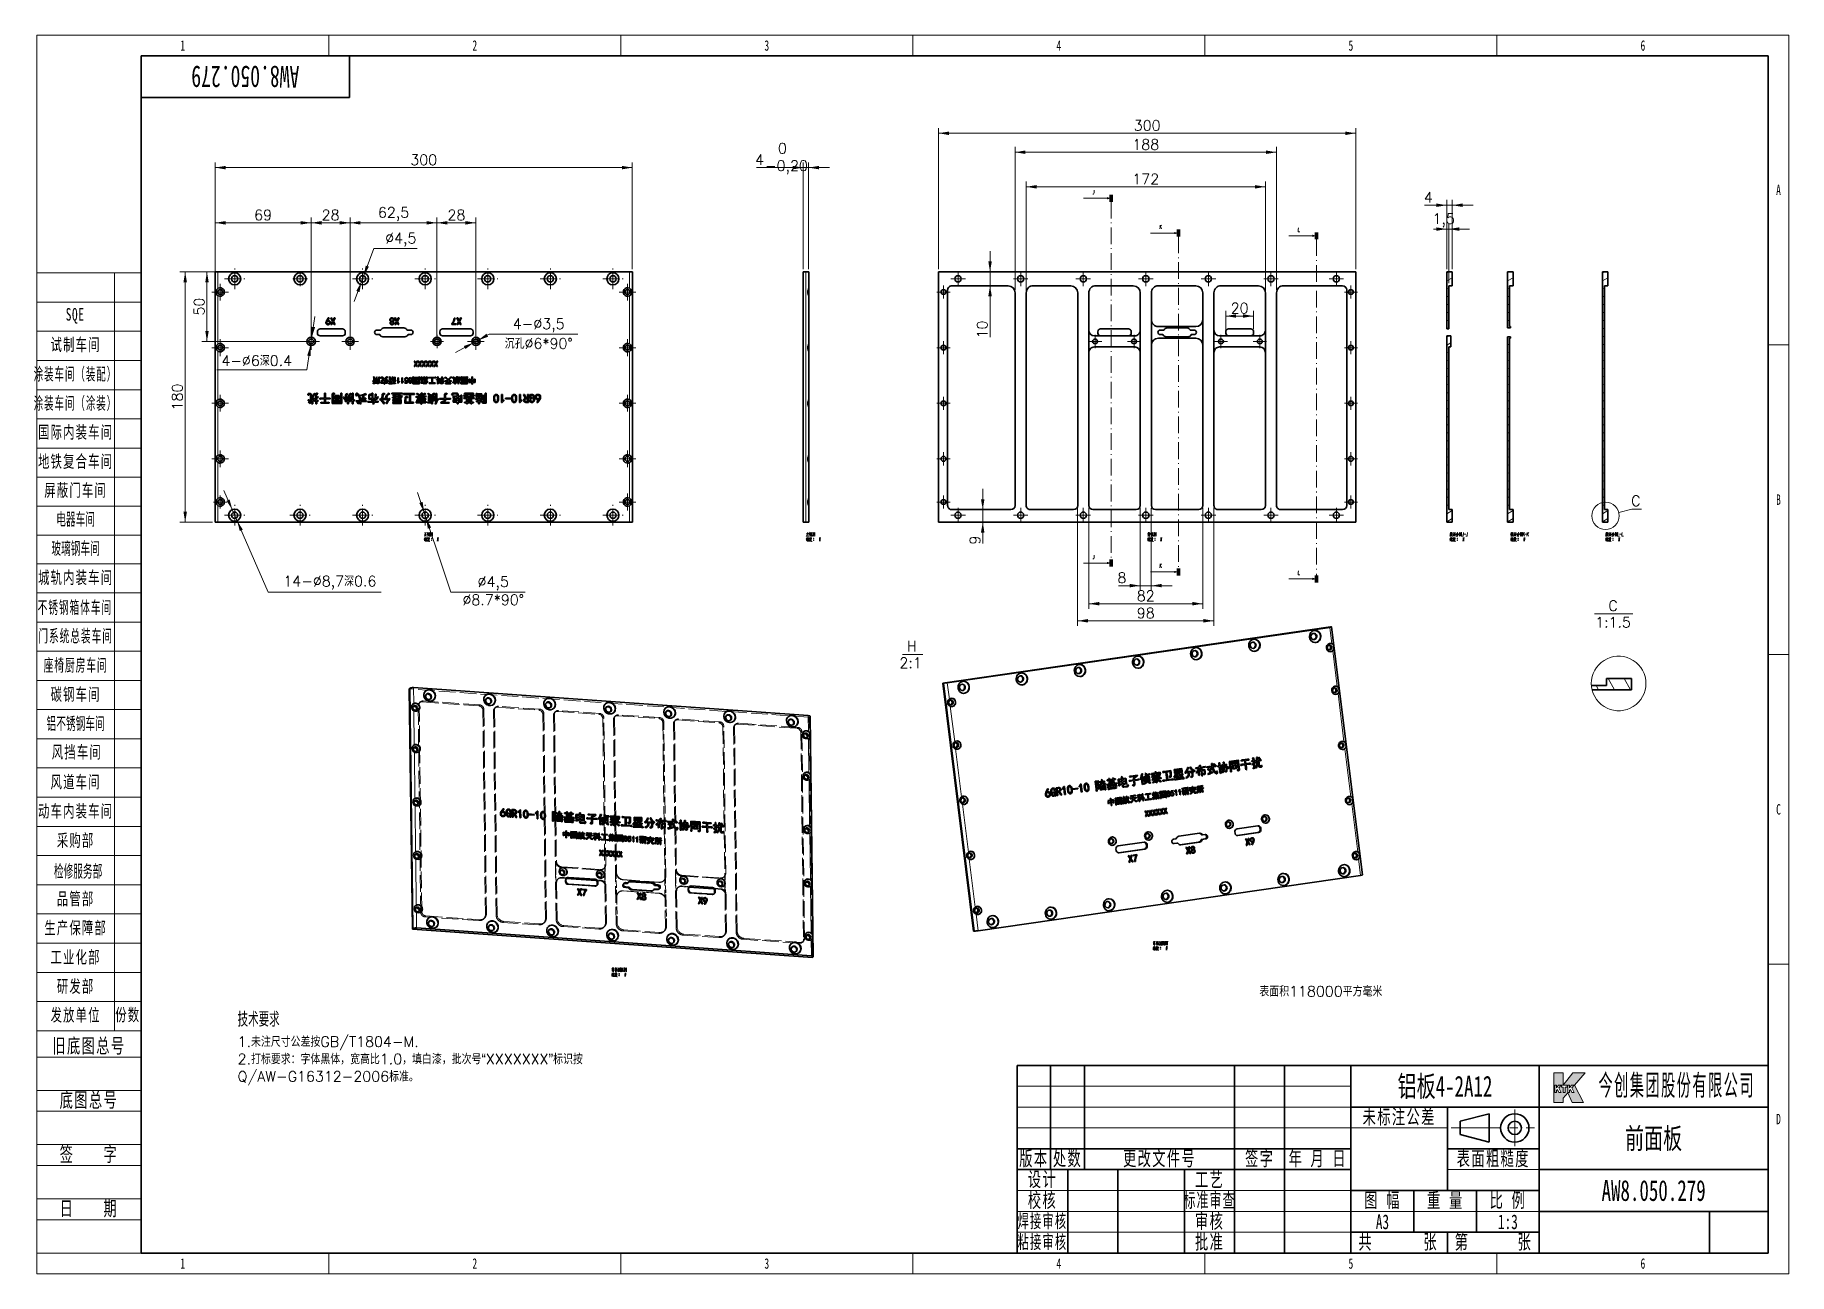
# Model space of a CAD drawing. Header units: millimetres. Extents: x -631 to 3210, y -446 to 2288.
# Drawn here: x -631 to 630, y -446 to 446 of the extents above; entities that cross this region are included whole.
import ezdxf
from ezdxf.enums import TextEntityAlignment as Align
from ezdxf.xclip import XClip

# ---------------------------------------------------------------- set-up
doc = ezdxf.new("R2010")
doc.units = ezdxf.units.MM
doc.header["$XCLIPFRAME"] = 2
for name, pattern in [('DASHDOT', [18.5, 12, -3, 0.5, -3]), ('DASHED', [15, 12, -3]), ('点画线', [18, 12, -2, 2, -2])]:
    doc.linetypes.add(name, pattern=pattern)
doc.layers.get('0').update_dxf_attribs({"lineweight": 18})
for name, color, linetype, lineweight in [('中心线层', 1, '点画线', 18), ('尺寸线层', 3, 'Continuous', 18), ('文本层', 3, 'Continuous', 18), ('粗实线层', 7, 'Continuous', 35), ('细实线层', 7, 'Continuous', 18), ('细线0层', 255, 'Continuous', 18)]:
    doc.layers.add(name, color=color, linetype=linetype, lineweight=lineweight)
doc.styles.add('_CAXA_TXTSTYLE_OVERRID_1', font='', dxfattribs={"width": 0.667, "height": 3.5})
doc.styles.get("Standard").update_dxf_attribs({"font": 'txt.shx', "bigfont": 'gbcbig.shx'})
doc.styles.add('标准', font='', dxfattribs={"width": 0.667})
doc.styles.get('_CAXA_TXTSTYLE_OVERRID_1').set_extended_font_data('仿宋')
doc.styles.get('标准').set_extended_font_data('宋体')
doc.dimstyles.get("Standard").update_dxf_attribs({"dimscale": 3, "dimtxt": 0.18, "dimasz": 0.18, "dimexe": 0.18, "dimexo": 0.0625, "dimgap": 0.09, "dimtad": 0, "dimtih": 1, "dimtoh": 1, "dimdec": 4, "dimzin": 0, "dimdsep": 46, "dimtxsty": 'Standard', "dimcen": 0.09, "dimdle": 0.36, "dimadec": 0, "dimazin": 0, "dimtfac": 1, "dimtdec": 4, "dimtofl": 0, "dimtmove": 0, "dimatfit": 3, "dimfxl": 0, "dimtolj": 1, "dimtzin": 0, "dimarcsym": 0})

msp = doc.modelspace()

# ---------------------------------------------------------------- texts
at = {"layer": '尺寸线层', "attachment_point": 1}
for s, insert, char_height, width in [('表面积118000平方毫米', (249.192, -238.477), 7.5, 173.20604), ('技术要求\\P{\\H0.714286x;1.未注尺寸公差按GB/T1804-M.\\P2.打标要求：字体黑体，宽高比1.0，填白漆，批次号“XXXXXXX”标识按Q/AW-G16312-2006标准。\\P\\P\\P\\P}', (-485.546, -257.183), 10.5, 311.57305)]:
    msp.add_mtext(s, dxfattribs=dict(at, insert=insert, char_height=char_height, width=width))

# ---------------------------------------------------------------- blocks, each defined once
blk = doc.blocks.new('*X2')
at = {"layer": '尺寸线层', "linetype": 'Continuous'}
for p, q in [((-185, 91.49), (-210, 91.49)), ((-191.37, 91.49), (-191.37, -90.21)), ((-185, 84.49), (-210, 84.49)), ((-185, 77.49), (-210, 77.49)), ((-185, 70.49), (-210, 70.49)), ((-185, 63.49), (-210, 63.49)), ((-185, 56.49), (-210, 56.49)), ((-185, 49.49), (-210, 49.49)), ((-185, 42.49), (-210, 42.49)), ((-185, 35.56), (-210, 35.56)), ((-185, 35.56), (-210, 35.56)), ((-185, 28.64), (-210, 28.64)), ((-185, 28.64), (-210, 28.64)), ((-185, 21.71), (-210, 21.71)), ((-185, 21.71), (-210, 21.71)), ((-185, 14.79), (-210, 14.79)), ((-185, 7.79), (-210, 7.79)), ((-185, 0.79), (-210, 0.79)), ((-185, -6.21), (-210, -6.21)), ((-185, -13.21), (-210, -13.21)), ((-185, -20.21), (-210, -20.21)), ((-185, -27.21), (-210, -27.21)), ((-185, -34.21), (-210, -34.21)), ((-185, -41.21), (-210, -41.21)), ((-185, -48.21), (-210, -48.21)), ((-185, -55.21), (-210, -55.21)), ((-185, -62.21), (-210, -62.21)), ((-185, -69.21), (-210, -69.21)), ((-185, -76.21), (-210, -76.21)), ((-185, -83.21), (-210, -83.21)), ((-185, -90.21), (-210, -90.21))]:
    blk.add_line(p, q, dxfattribs=at)
at = {"layer": '文本层'}
for p, q in [((-210, -96.5), (-185, -96.5)), ((-210, -104.5), (-185, -104.5)), ((-210, -109.5), (-185, -109.5)), ((-210, -117.5), (-185, -117.5)), ((-210, -122.5), (-185, -122.5)), ((-210, -130.5), (-185, -130.5)), ((-210, -135.5), (-185, -135.5)), ((-210, -143.5), (-185, -143.5))]:
    blk.add_line(p, q, dxfattribs=at)
at = {"layer": '粗实线层'}
for p, q in [((-185, -143.5), (-185, 143.5)), ((-185, 143.5), (205, 143.5)), ((-135, 143.5), (-135, 133.5)), ((205, -143.5), (205, 143.5)), ((-135, 133.5), (-185, 133.5)), ((-185, -143.5), (205, -143.5))]:
    blk.add_line(p, q, dxfattribs=at)
at = {"layer": '细实线层'}
for p, q in [((-210, -148.5), (-210, 148.5)), ((-210, 148.5), (210, 148.5)), ((-140, 148.5), (-140, 143.5)), ((-70, 148.5), (-70, 143.5)), ((0, 148.5), (0, 143.5)), ((70, 148.5), (70, 143.5)), ((140, 148.5), (140, 143.5)), ((210, -148.5), (210, 148.5)), ((210, 148.5), (210, 143.5)), ((210, 74.25), (205, 74.25)), ((210, 0), (205, 0)), ((210, -74.25), (205, -74.25)), ((-140, -148.5), (-140, -143.5)), ((-70, -148.5), (-70, -143.5)), ((0, -148.5), (0, -143.5)), ((70, -148.5), (70, -143.5)), ((140, -148.5), (140, -143.5)), ((210, -148.5), (210, -143.5)), ((-210, -148.5), (210, -148.5)), ((-210, -148.5), (-185, -148.5)), ((210, -148.5), (205, -148.5))]:
    blk.add_line(p, q, dxfattribs=at)
at = {"layer": '尺寸线层', "linetype": 'Continuous', "char_height": 3, "attachment_point": 5, "style": '标准'}
for s, insert, width, line_spacing_factor in [('\\T1.1;\\W0.667;SQE', (-200.8, 81.17), 31.0587, 0.47619), ('\\T1.1;\\W0.667;试制车间', (-200.68, 74.14), 31.0587, 0.57381), ('\\T1.1;\\W0.54149;涂装车间（装配）', (-200.73, 67.06), 27.5396, 0.574243), ('\\T1.1;\\W0.54149;涂装车间（涂装）', (-200.73, 60.06), 27.5396, 0.574243), ('\\T1.1;\\W0.667;国际内装车间', (-200.68, 53.14), 31.0587, 0.561905), ('\\T1.1;\\W0.667;地铁复合车间', (-200.68, 46.14), 31.0587, 0.561905), ('\\T1.1;\\W0.667;屏蔽门车间', (-200.68, 39.21), 31.0587, 0.561905), ('\\W1;{\\W0.567;\\T1;电器车间}', (-200.68, 32.29), 37.2629, 0.561905), ('\\W1;{\\W0.567;\\T1;玻璃钢车间}', (-200.68, 25.29), 37.2629, 0.564286), ('\\T1.1;城轨内装车间', (-200.68, 18.29), 18.6315, 1.15057), ('\\T1.1;{\\W0.567;不锈钢箱体车间}', (-200.85, 11.13), 18.6315, 1.15057), ('\\T1.1;{\\W0.567;门系统总装车间}', (-200.68, 4.29), 18.6315, 1.15057), ('\\T1.1;{\\W0.567;座椅厨房车间}', (-200.68, -2.71), 18.6315, 1.15057), ('\\T1.1;碳钢车间', (-200.68, -9.71), 18.6315, 1.15057), ('{\\W0.567;\\T1;铝不锈钢车间}', (-200.68, -16.71), 18.6315, 1.15057), ('\\T1.1;风挡车间', (-200.39, -23.55), 18.6315, 1.15057), ('\\T1.1;风道车间', (-200.68, -30.71), 18.6315, 1.15057), ('\\T1.1;动车内装车间', (-200.68, -37.71), 18.6315, 1.15057), ('\\T1.1;采购部', (-200.68, -44.71), 18.6315, 1.15057), ('\\W1;{\\W0.567;\\T1;检修服务部}', (-200.08, -52.1), 37.2629, 0.564286), ('\\T1.1;品管部', (-200.68, -58.71), 18.6315, 1.15057), ('\\T1.1;生产保障部', (-200.68, -65.71), 18.6315, 1.15057), ('\\T1.1;工业化部', (-200.68, -72.71), 18.6315, 1.15057), ('\\T1.1;研发部', (-200.68, -79.71), 18.6315, 1.15057), ('\\T1.1;发放单位', (-200.68, -86.58), 18.6315, 0.853342), ('\\T1.1;份数', (-188.18, -86.53), 6.3685, 1.15057)]:
    blk.add_mtext(s, dxfattribs=dict(at, insert=insert, width=width, line_spacing_factor=line_spacing_factor))
at = {"layer": '尺寸线层', "style": '标准'}
for tag, height, width, p in [('T1', 2.5, 0.667, (-175, 146)), ('T2', 2.5, 0.667, (-105, 146)), ('T3', 2.5, 0.667, (-35, 146)), ('T4', 2.5, 0.667, (35, 146)), ('T5', 2.5, 0.667, (105, 146)), ('T6', 2.5, 0.667, (175, 146)), ('R1', 2.5, 0.667, (207.5, 111.38)), ('SQE', 3.5, 0.667, (-188.18, 80.99)), ('试制车间', 3.5, 0.28375, (-188.18, 73.99)), ('涂装车间（装配）', 3.5, 0.147264, (-188.18, 66.99)), ('涂装车间（涂装）', 3.5, 0.147264, (-188.18, 59.99)), ('国际内装车间', 3.5, 0.189302, (-188.18, 52.99)), ('地铁复合车间', 3.5, 0.186278, (-188.18, 46.02)), ('屏蔽门车间', 3.5, 0.225254, (-188.18, 39.14)), ('R2', 2.5, 0.667, (207.5, 37.12)), ('电器车间', 3.5, 0.292284, (-188.18, 32.21)), ('玻璃钢车间', 3.5, 0.225603, (-188.18, 25.29)), ('城轨内装车间', 3.5, 0.186278, (-188.18, 18.29)), ('不锈钢箱体车间', 3.5, 0.15932, (-188.18, 11.29)), ('门系统总装车间', 3.5, 0.161527, (-188.18, 4.29)), ('座椅厨房车间', 3.5, 0.186516, (-188.18, -2.71)), ('碳钢车间', 3.5, 0.28375, (-188.18, -9.71)), ('铝不锈钢车间', 3.5, 0.186397, (-188.18, -16.71)), ('风挡车间', 3.5, 0.284026, (-188.18, -23.71)), ('风道车间', 3.5, 0.284026, (-188.18, -30.71)), ('动车内装车间', 3.5, 0.186397, (-188.18, -37.71)), ('R3', 2.5, 0.667, (207.5, -37.12)), ('采购部', 3.5, 0.378308, (-188.18, -44.71)), ('检修服务部', 3.5, 0.223014, (-188.18, -51.71)), ('品管部', 3.5, 0.389426, (-188.18, -58.71)), ('生产保障部', 3.5, 0.223356, (-188.18, -65.71)), ('工业化部', 3.5, 0.281557, (-188.18, -72.71)), ('研发部', 3.5, 0.3788, (-188.18, -79.71)), ('旧底图总号', 3, 0.667, (-197.5, -100.5)), ('底图总号', 3, 0.667, (-197.5, -113.5)), ('R4', 2.5, 0.667, (207.5, -111.38)), ('签字', 3, 0.667, (-197.5, -126.5)), ('日期', 3, 0.667, (-197.5, -139.5)), ('B1', 2.5, 0.667, (-175, -146)), ('B2', 2.5, 0.667, (-105, -146)), ('B3', 2.5, 0.667, (-35, -146)), ('B4', 2.5, 0.667, (35, -146)), ('B5', 2.5, 0.667, (105, -146)), ('B6', 2.5, 0.667, (175, -146))]:
    blk.add_attdef(tag, text='', height=height, dxfattribs=dict(at, width=width)).set_placement(p, align=Align.MIDDLE_CENTER)
at = {"layer": '尺寸线层', "style": '标准', "width": 0.667}
blk.add_attdef('图号', text='', height=5.33, rotation=180, dxfattribs=at).set_placement((-160, 138.5), align=Align.MIDDLE_CENTER)
at = {"layer": '文本层', "char_height": 3.5, "width": 25, "attachment_point": 5, "style": '标准'}
for s, insert in [('\\T1.1;旧底图总号', (-197.5, -94)), ('\\T1.1;底图总号', (-197.5, -107)), ('\\T1.1;签    字', (-197.5, -120)), ('\\T1.1;日    期', (-197.5, -133))]:
    blk.add_mtext(s, dxfattribs=dict(at, insert=insert))
blk = doc.blocks.new('*X3')
at = {"layer": '粗实线层'}
h = blk.add_hatch(color=150, dxfattribs=at)
h.paths.add_polyline_path([(-51.35, 36.06), (-51.35, 40.67), (-51.35, 43.23), (-49.09, 43.23), (-49.09, 40.29), (-46.81, 43.23), (-43.85, 43.23), (-46.43, 40.25), (-44.22, 36.08), (-46.97, 36.08), (-48.02, 38.42), (-49.13, 37.14), (-49.13, 36.06)], flags=0)
h.paths.add_polyline_path([(-50.68, 39.59), (-50.67, 39.61), (-50.23, 40.23), (-49.58, 40.23), (-50.13, 39.6), (-49.61, 38.49), (-50.17, 38.49), (-50.49, 39.18), (-50.68, 38.97), (-50.68, 38.49), (-51.13, 38.49), (-51.13, 39.61), (-51.13, 40.23), (-50.68, 40.23), (-50.68, 39.61)], flags=0)
h.paths.add_polyline_path([(-49.12, 38.49), (-49.12, 39.61), (-49.12, 39.76), (-49.55, 39.76), (-49.55, 40.23), (-48.19, 40.23), (-48.19, 39.76), (-48.65, 39.76), (-48.65, 38.49)], flags=0)
h.paths.add_polyline_path([(-48.03, 38.49), (-48.03, 39.53), (-48.03, 40.23), (-47.58, 40.23), (-47.58, 39.59), (-47.13, 40.23), (-46.48, 40.23), (-47.03, 39.6), (-46.51, 38.49), (-47.07, 38.49), (-47.39, 39.18), (-47.58, 38.97), (-47.58, 38.49)], flags=0)
at = {"layer": '中心线层'}
for p, q in [((-60.71, 25.6), (-60.71, 34.4)), ((-75.97, 30), (-55.97, 30))]:
    blk.add_line(p, q, dxfattribs=at)
at = {"layer": '尺寸线层'}
for p, q in [((-100, 40), (-180, 40)), ((-100, 35), (-180, 35)), ((-100, 30), (-180, 30)), ((-100, 15), (-180, 15)), ((-54.87, 10), (-180, 10)), ((-100, 5), (-180, 5))]:
    blk.add_line(p, q, dxfattribs=at)
at = {"layer": '文本层', "color": 150}
for p, q in [((-51.35, 36.06), (-51.35, 43.23)), ((-51.35, 43.23), (-49.09, 43.23)), ((-49.09, 43.23), (-49.09, 40.29)), ((-49.09, 40.29), (-46.81, 43.23)), ((-46.81, 43.23), (-43.85, 43.23)), ((-46.43, 40.25), (-43.85, 43.23)), ((-51.13, 40.23), (-51.13, 38.49)), ((-51.13, 40.23), (-50.68, 40.23)), ((-51.13, 38.49), (-50.68, 38.49)), ((-50.68, 40.23), (-50.68, 39.59)), ((-50.68, 39.59), (-50.23, 40.23)), ((-50.68, 38.97), (-50.49, 39.18)), ((-50.68, 38.49), (-50.68, 38.97)), ((-50.49, 39.18), (-50.17, 38.49)), ((-50.23, 40.23), (-49.58, 40.23)), ((-50.17, 38.49), (-49.61, 38.49)), ((-50.13, 39.6), (-49.58, 40.23)), ((-49.61, 38.49), (-50.13, 39.6)), ((-49.55, 40.23), (-48.19, 40.23)), ((-49.55, 40.23), (-49.55, 39.76)), ((-49.55, 39.76), (-49.12, 39.76)), ((-49.13, 37.14), (-48.02, 38.42)), ((-49.12, 39.76), (-49.12, 38.49)), ((-49.12, 38.49), (-48.65, 38.49)), ((-48.65, 39.76), (-48.19, 39.76)), ((-48.65, 39.76), (-48.65, 38.49)), ((-48.19, 40.23), (-48.19, 39.76)), ((-48.03, 40.23), (-48.03, 38.49)), ((-48.03, 40.23), (-47.58, 40.23)), ((-48.03, 38.49), (-47.58, 38.49)), ((-48.02, 38.42), (-46.97, 36.08)), ((-47.58, 40.23), (-47.58, 39.59)), ((-47.58, 39.59), (-47.13, 40.23)), ((-47.58, 38.97), (-47.39, 39.18)), ((-47.58, 38.49), (-47.58, 38.97)), ((-47.39, 39.18), (-47.07, 38.49)), ((-47.13, 40.23), (-46.48, 40.23)), ((-47.07, 38.49), (-46.51, 38.49)), ((-47.03, 39.6), (-46.48, 40.23)), ((-46.51, 38.49), (-47.03, 39.6)), ((-46.43, 40.25), (-44.22, 36.08)), ((-51.35, 36.06), (-49.13, 36.06)), ((-49.13, 36.06), (-49.13, 37.14)), ((-46.97, 36.08), (-44.22, 36.08))]:
    blk.add_line(p, q, dxfattribs=at)
at = {"layer": '文本层'}
blk.add_line((-49.13, 36.06), (-49.13, 36.06), dxfattribs=at)
at = {"layer": '粗实线层'}
for p, q in [((-180, 45), (-180, 0)), ((0, 45), (-180, 45)), ((-172, 45), (-172, 20)), ((-163.87, 45), (-163.87, 20)), ((-127.87, 45), (-127.87, 0)), ((-115.87, 45), (-115.87, 0)), ((-100, 0), (-100, 45)), ((-54.87, 45), (-54.87, 0)), ((0, 0), (0, 45)), ((-100, 35), (0, 35)), ((-76.87, 35), (-76.87, 15)), ((-73.79, 31.6), (-66.89, 33.4)), ((-73.79, 31.6), (-73.79, 28.4)), ((-66.89, 33.4), (-66.89, 26.6)), ((-73.79, 28.4), (-66.89, 26.6)), ((-100, 25), (-180, 25)), ((-54.87, 25), (-76.87, 25)), ((-100, 20), (-180, 20)), ((-167.87, 20), (-167.87, 0)), ((-155.87, 20), (-155.87, 0)), ((-139.87, 20), (-139.87, 0)), ((-54.87, 20), (0, 20)), ((-100, 15), (-54.87, 15)), ((-84.87, 15), (-84.87, 5)), ((-69.87, 15), (-69.87, 5)), ((0, 10), (-54.87, 10)), ((-14.04, 10), (-14.04, 0)), ((-100, 5), (-54.87, 5)), ((-76.87, 5), (-76.87, 0)), ((-180, 0), (0, 0))]:
    blk.add_line(p, q, dxfattribs=at)
for radius in [3.4, 1.6]:
    blk.add_circle((-60.71, 30), radius, dxfattribs=at)
at = {"layer": '细线0层'}
for p, q in [((-100, 30), (-76.87, 30)), ((-54.87, 20), (-76.87, 20))]:
    blk.add_line(p, q, dxfattribs=at)
at = {"layer": '尺寸线层', "attachment_point": 5}
for s, insert, char_height, width, style in [('\\T1.1;{\\W0.5;\\C150;今创集团股份有限公司}', (-21.9, 40), 5, 42.792, '_CAXA_TXTSTYLE_OVERRID_1'), ('\\T1.1;\\H0.929172x;\\W0.610078;焊接审核', (-173.93, 7.5), 3.5, 18.4107, '标准')]:
    blk.add_mtext(s, dxfattribs=dict(at, insert=insert, char_height=char_height, width=width, style=style))
at = {"layer": '尺寸线层', "char_height": 3.5, "attachment_point": 5, "style": '标准'}
for s, insert, width, line_spacing_factor in [('\\T1.1;\\W0.667;未标注公差', (-88.43, 32.5), 38.5655, 0.921667), ('\\T1.1;\\W0.667;版本', (-176, 22.5), 13.336, 0.921667), ('\\T1.1;\\W0.667;更改文件号', (-145.87, 22.5), 60.012, 0.917778), ('\\T1.1;\\W0.667;签字', (-121.87, 22.5), 20.004, 0.921667), ('\\T1.1;\\W0.667;年 月 日', (-107.93, 22.5), 26.4475, 0.921667), ('\\T1.1;\\W0.667;表面粗糙度', (-65.87, 22.5), 36.674, 0.921667), ('\\T1.1;\\W0.667;设计', (-173.93, 17.5), 20.2285, 0.886667), ('\\T1.1;\\W0.667;工艺', (-133.87, 17.5), 20.004, 0.847778), ('\\T1.1;\\W0.667;图 幅', (-92.43, 12.5), 25.2295, 0.917778), ('\\T1.1;\\W0.667;重 量', (-77.37, 12.5), 25.005, 0.875), ('\\T1.1;\\W0.667;比 例', (-62.37, 12.5), 25.005, 0.902222), ('\\T1.1;\\W0.667;审核', (-133.87, 7.5), 20.004, 0.925556), ('\\T1.1;\\W0.667;共', (-96.46, 2.5), 11.8108, 0.902222), ('\\T1.1;\\W0.667;张', (-80.87, 2.5), 13.336, 0.894444), ('\\T1.1;\\W0.667;第', (-73.37, 2.5), 11.669, 0.913889), ('\\T1.1;\\W0.667;张', (-58.31, 2.5), 11.4846, 0.894444)]:
    blk.add_mtext(s, dxfattribs=dict(at, insert=insert, width=width, line_spacing_factor=line_spacing_factor))
at = {"layer": '尺寸线层', "linetype": 'Continuous', "char_height": 3.5, "attachment_point": 5, "style": '标准'}
for s, insert, width, line_spacing_factor in [('\\T1.1;\\W0.667;处数', (-167.93, 22.5), 13.5605, 0.917778), ('\\T1.1;\\W0.667;校核', (-173.93, 12.5), 20.2285, 0.925556), ('\\T1.1;\\W0.594321;标准审查', (-133.87, 12.5), 19.1319, 0.917778), ('\\T1.1;\\W0.667;批准', (-133.87, 2.5), 20.004, 0.91)]:
    blk.add_mtext(s, dxfattribs=dict(at, insert=insert, width=width, line_spacing_factor=line_spacing_factor))
at = {"layer": '尺寸线层', "linetype": 'Continuous', "insert": (-173.93, 2.5), "char_height": 3.5, "width": 18.4107, "attachment_point": 5, "style": '标准'}
blk.add_mtext('\\T1.1;\\H0.929172x;\\W0.610078;粘接审核', dxfattribs=at)
at = {"layer": '尺寸线层', "style": '标准'}
for tag, height, width, p in [('KTK版本4', 3.34, 0.37182, (-176, 42.5)), ('处数4', 3.36, 0.62988, (-167.93, 42.5)), ('更改文件号4', 3.36, 0.667, (-145.87, 42.5)), ('签字4', 3.34, 0.667, (-121.87, 42.5)), ('年月日4', 3.34, 0.667, (-107.93, 42.5)), ('材料', 5, 0.667, (-77.43, 40)), ('KTK版本3', 3.34, 0.374264, (-176, 37.5)), ('处数3', 3.36, 0.636828, (-167.93, 37.5)), ('更改文件号3', 3.36, 0.667, (-145.87, 37.5)), ('签字3', 3.34, 0.667, (-121.87, 37.5)), ('年月日3', 3.34, 0.667, (-107.93, 37.5)), ('KTK版本2', 3.34, 0.374264, (-176, 32.5)), ('处数2', 3.36, 0.636828, (-167.93, 32.5)), ('更改文件号2', 3.36, 0.667, (-145.87, 32.5)), ('签字2', 3.34, 0.667, (-121.87, 32.5)), ('年月日2', 3.34, 0.667, (-107.93, 32.5)), ('KTK版本', 3.34, 0.429424, (-176, 27.5)), ('处数1', 3.36, 0.647024, (-167.93, 27.5)), ('更改文件号1', 3.36, 0.667, (-145.87, 27.5)), ('签字1', 3.34, 0.667, (-121.87, 27.5)), ('年月日1', 3.34, 0.667, (-107.93, 27.5)), ('名称', 5, 0.667, (-27.43, 27.5)), ('设计', 3.47, 0.667, (-161.87, 17.5)), ('设计日期', 3.5, 0.667, (-147.87, 17.5)), ('工艺', 3.5, 0.667, (-121.87, 17.5)), ('工艺日期', 3.41, 0.667, (-107.93, 17.5)), ('图号', 5, 0.667, (-27.43, 15)), ('校核', 3.5, 0.667, (-161.87, 12.5)), ('校核日期', 3.33, 0.667, (-147.87, 12.5)), ('标准审核', 3.33, 0.594979, (-121.87, 12.5)), ('标准审核日期', 3.33, 0.525265, (-107.93, 12.5)), ('焊接审核', 3.25, 0.602894, (-161.87, 7.5)), ('焊接审核日期', 3.25, 0.538358, (-147.87, 7.5)), ('审核', 3.33, 0.667, (-121.87, 7.5)), ('审核日期', 3.33, 0.667, (-107.93, 7.5)), ('图幅', 3.36, 0.667, (-92.43, 7.5)), ('重量', 3.5, 0.667, (-77.37, 7.5)), ('比例', 3.41, 0.667, (-62.37, 7.5)), ('粘接审核', 3.25, 0.602894, (-161.87, 2.5)), ('粘接审核日期', 3.25, 0.538358, (-147.87, 2.5)), ('批准', 3.38, 0.667, (-121.87, 2.5)), ('批准日期', 3.37, 0.667, (-107.93, 2.5)), ('共几张', 3.38, 0.512128, (-88.89, 2.5)), ('第几张', 3.36, 0.521411, (-65.81, 2.5)), ('原图号', 5, 0.667, (-34.45, 5.12)), ('客户版本', 5, 0.462605, (-7.02, 5))]:
    blk.add_attdef(tag, text='', height=height, dxfattribs=dict(at, width=width)).set_placement(p, align=Align.MIDDLE_CENTER)
blk = doc.blocks.new('*X20')
at = {"layer": '尺寸线层', "linetype": 'Continuous'}
for points in [[(-501.7, 350.2), (-494.2, 351.4), (-494.2, 348.9)], [(-201.7, 350.2), (-209.2, 351.4), (-209.2, 348.9)]]:
    blk.add_hatch(color=0, dxfattribs=at).paths.add_polyline_path(points, flags=0)
at = {"layer": '尺寸线层', "color": 0, "linetype": 'Continuous'}
for p, q in [((-501.7, 277.1), (-501.7, 353.9)), ((-201.7, 277.1), (-201.7, 353.9)), ((-501.7, 350.2), (-201.7, 350.2))]:
    blk.add_line(p, q, dxfattribs=at)
at = {"layer": '尺寸线层', "color": 0, "insert": (-351.7, 355.8), "char_height": 7.5, "width": 38.571, "attachment_point": 5}
blk.add_mtext('300', dxfattribs=at)
blk = doc.blocks.new('*X21')
at = {"layer": '尺寸线层', "linetype": 'Continuous'}
for points in [[(-523.2, 275.2), (-522, 267.7), (-524.5, 267.7)], [(-523.2, 95.2), (-522, 102.7), (-524.5, 102.7)]]:
    blk.add_hatch(color=0, dxfattribs=at).paths.add_polyline_path(points, flags=0)
at = {"layer": '尺寸线层', "color": 0, "linetype": 'Continuous'}
for p, q in [((-503.5, 275.2), (-527, 275.2)), ((-523.2, 275.2), (-523.2, 95.2)), ((-503.5, 95.2), (-527, 95.2))]:
    blk.add_line(p, q, dxfattribs=at)
at = {"layer": '尺寸线层', "color": 0, "insert": (-528.9, 185.2), "char_height": 7.5, "width": 36.429, "attachment_point": 5, "rotation": 90}
blk.add_mtext('180', dxfattribs=at)
blk = doc.blocks.new('*X23')
at = {"color": 0, "char_height": 7.5, "width": 300, "attachment_point": 1}
for s, insert in [('0', (-97, 367.8)), ('4', (-113.4, 359.6)), ('-0,20', (-106.3, 355.3))]:
    blk.add_mtext(s, dxfattribs=dict(at, insert=insert))
blk = doc.blocks.new('*X22')
at = {"layer": '尺寸线层', "linetype": 'Continuous'}
for points in [[(-78.9, 350.2), (-86.4, 351.4), (-86.4, 348.9)], [(-74.9, 350.2), (-67.4, 351.4), (-67.4, 348.9)]]:
    blk.add_hatch(color=0, dxfattribs=at).paths.add_polyline_path(points, flags=0)
at = {"layer": '尺寸线层', "color": 0, "linetype": 'Continuous'}
for p, q in [((-78.9, 277.1), (-78.9, 353.9)), ((-74.9, 277.1), (-74.9, 353.9)), ((-112.4, 350.2), (-59.9, 350.2))]:
    blk.add_line(p, q, dxfattribs=at)
at = {"layer": '尺寸线层', "color": 0}
blk.add_blockref('*X23', (0, 0), dxfattribs=at)
blk = doc.blocks.new('*X52')
at = {"layer": '细实线层', "color": 0}
for p, q in [((9.5, 2.4), (18.8, 4.7)), ((18.8, 4.7), (25.9, 4.7))]:
    blk.add_line(p, q, dxfattribs=at)
blk.add_circle((0, 0), 9.82, dxfattribs=at)
at = {"layer": '尺寸线层', "color": 0, "insert": (21.8, 7), "char_height": 7.5, "width": 9.643, "attachment_point": 8}
blk.add_mtext('C', dxfattribs=at)
blk = doc.blocks.new('*X53')
at = {"layer": '细实线层', "color": 0}
blk.add_line((-13.8, 0), (13.8, 0), dxfattribs=at)
at = {"layer": '尺寸线层', "color": 0, "char_height": 7.5}
for s, insert, width, attachment_point in [('C', (-0.5, 2.2), 9.643, 8), ('1:1.5', (-0.5, -2.2), 41.25, 2)]:
    blk.add_mtext(s, dxfattribs=dict(at, insert=insert, width=width, attachment_point=attachment_point))
blk = doc.blocks.new('*X54')
at = {"color": 7, "lineweight": 35}
for p, q in [((-2.28, 9.55), (-2.28, -4.58)), ((-0.78, 9.79), (-0.78, 4.42))]:
    blk.add_line(p, q, dxfattribs=at)
at = {"color": 7, "lineweight": 13, "ltscale": 0.043301}
blk.add_line((-2.28, 7.24), (-0.78, 8.1), dxfattribs=at)
at = {"color": 7, "lineweight": 13, "ltscale": 0.11547}
for p, q in [((-2.28, 1.46), (1.72, 3.77)), ((-2.28, -4.31), (1.72, -2))]:
    blk.add_line(p, q, dxfattribs=at)
at = {"color": 7, "lineweight": 35, "ltscale": 0.0625}
blk.add_line((1.72, 4.42), (-0.78, 4.42), dxfattribs=at)
at = {"color": 7, "lineweight": 35, "ltscale": 0.225}
blk.add_line((1.72, 4.42), (1.72, -4.58), dxfattribs=at)
at = {"color": 7, "lineweight": 35, "ltscale": 0.1}
blk.add_line((-2.28, -4.58), (1.72, -4.58), dxfattribs=at)
blk = doc.blocks.new('*X63')
at = {"layer": '尺寸线层', "linetype": 'Continuous'}
for points in [[(383.9, 323.1), (376.4, 324.4), (376.4, 321.9)], [(387.9, 323.1), (395.4, 324.4), (395.4, 321.9)]]:
    blk.add_hatch(color=0, dxfattribs=at).paths.add_polyline_path(points, flags=0)
at = {"layer": '尺寸线层', "color": 0, "linetype": 'Continuous'}
for p, q in [((368, 323.1), (402.9, 323.1)), ((383.9, 277.1), (383.9, 326.9)), ((387.9, 277.1), (387.9, 326.9))]:
    blk.add_line(p, q, dxfattribs=at)
at = {"layer": '尺寸线层', "color": 0, "insert": (370.7, 328.8), "char_height": 7.5, "width": 15, "attachment_point": 5}
blk.add_mtext('4', dxfattribs=at)
blk = doc.blocks.new('*X64')
at = {"layer": '尺寸线层', "linetype": 'Continuous'}
for points in [[(383.9, 306), (376.4, 307.2), (376.4, 304.7)], [(385.4, 306), (392.9, 307.2), (392.9, 304.7)]]:
    blk.add_hatch(color=0, dxfattribs=at).paths.add_polyline_path(points, flags=0)
at = {"layer": '尺寸线层', "color": 0, "linetype": 'Continuous'}
for p, q in [((383.9, 306), (374.5, 306)), ((383.9, 277.1), (383.9, 309.7)), ((383.9, 306), (400.4, 306)), ((385.4, 267.1), (385.4, 309.7))]:
    blk.add_line(p, q, dxfattribs=at)
at = {"layer": '尺寸线层', "color": 0, "insert": (381.8, 312.3), "char_height": 7.5, "width": 29.286, "attachment_point": 5}
blk.add_mtext('1,5', dxfattribs=at)
blk = doc.blocks.new('*X68')
at = {"layer": '细实线层', "color": 0}
blk.add_line((-1365.3, 1119.7), (-1350.7, 1119.7), dxfattribs=at)
at = {"layer": '尺寸线层', "color": 0, "char_height": 7.5}
for s, insert, width, attachment_point in [('H', (-1358.7, 1122), 9.643, 8), ('2:1', (-1359.6, 1117.5), 21.964, 2)]:
    blk.add_mtext(s, dxfattribs=dict(at, insert=insert, width=width, attachment_point=attachment_point))
blk = doc.blocks.new('*X78')
at = {"layer": '尺寸线层', "linetype": 'Continuous'}
for points in [[(-394.9, 272.3), (-391.1, 278.9), (-393.4, 279.7)], [(-396.4, 268.1), (-397.9, 260.6), (-400.2, 261.5)]]:
    blk.add_hatch(color=0, dxfattribs=at).paths.add_polyline_path(points, flags=0)
at = {"layer": '尺寸线层', "color": 0, "linetype": 'Continuous'}
for q in [(-401.7, 254), (-356.4, 292)]:
    blk.add_line((-387.5, 292), q, dxfattribs=at)
at = {"layer": '尺寸线层', "color": 0, "insert": (-368.2, 298.3), "char_height": 7.5, "width": 47.143, "attachment_point": 5}
blk.add_mtext('%%C4,5', dxfattribs=at)
blk = doc.blocks.new('*X300')
at = {"layer": '尺寸线层', "linetype": 'Continuous'}
for points in [[(-501.7, 310.5), (-494.2, 309.2), (-494.2, 311.7)], [(-432.7, 310.5), (-440.2, 309.2), (-440.2, 311.7)]]:
    blk.add_hatch(color=0, dxfattribs=at).paths.add_polyline_path(points, flags=0)
at = {"layer": '尺寸线层', "color": 0, "linetype": 'Continuous'}
for p, q in [((-501.7, 228.6), (-501.7, 314.2)), ((-432.7, 310.5), (-501.7, 310.5)), ((-432.7, 227.1), (-432.7, 314.2))]:
    blk.add_line(p, q, dxfattribs=at)
at = {"layer": '尺寸线层', "color": 0, "insert": (-467.2, 316.1), "char_height": 7.5, "width": 22.857, "attachment_point": 5}
blk.add_mtext('69', dxfattribs=at)
blk = doc.blocks.new('*X301')
at = {"layer": '尺寸线层', "linetype": 'Continuous'}
for points in [[(-404.7, 310.5), (-397.2, 311.7), (-397.2, 309.2)], [(-342.2, 310.5), (-349.7, 311.7), (-349.7, 309.2)]]:
    blk.add_hatch(color=0, dxfattribs=at).paths.add_polyline_path(points, flags=0)
at = {"layer": '尺寸线层', "color": 0, "linetype": 'Continuous'}
for p, q in [((-404.7, 227.1), (-404.7, 314.2)), ((-404.7, 310.5), (-342.2, 310.5)), ((-342.2, 227.1), (-342.2, 314.2))]:
    blk.add_line(p, q, dxfattribs=at)
at = {"layer": '尺寸线层', "color": 0, "insert": (-373.4, 316.8), "char_height": 7.5, "width": 45, "attachment_point": 5}
blk.add_mtext('62,5', dxfattribs=at)
blk = doc.blocks.new('*X302')
at = {"layer": '尺寸线层', "linetype": 'Continuous'}
for points in [[(-342.2, 310.5), (-334.7, 311.7), (-334.7, 309.2)], [(-314.2, 310.5), (-321.7, 311.7), (-321.7, 309.2)]]:
    blk.add_hatch(color=0, dxfattribs=at).paths.add_polyline_path(points, flags=0)
at = {"layer": '尺寸线层', "color": 0, "linetype": 'Continuous'}
for p, q in [((-342.2, 227.1), (-342.2, 314.2)), ((-342.2, 310.5), (-314.2, 310.5)), ((-314.2, 227.1), (-314.2, 314.2))]:
    blk.add_line(p, q, dxfattribs=at)
at = {"layer": '尺寸线层', "color": 0, "insert": (-328.2, 316.1), "char_height": 7.5, "width": 24.286, "attachment_point": 5}
blk.add_mtext('28', dxfattribs=at)
blk = doc.blocks.new('*X303')
at = {"layer": '尺寸线层', "linetype": 'Continuous'}
for points in [[(-432.7, 310.5), (-425.2, 311.7), (-425.2, 309.2)], [(-404.7, 310.5), (-412.2, 311.7), (-412.2, 309.2)]]:
    blk.add_hatch(color=0, dxfattribs=at).paths.add_polyline_path(points, flags=0)
at = {"layer": '尺寸线层', "color": 0, "linetype": 'Continuous'}
for p, q in [((-432.7, 227.1), (-432.7, 314.2)), ((-432.7, 310.5), (-404.7, 310.5)), ((-404.7, 227.1), (-404.7, 314.2))]:
    blk.add_line(p, q, dxfattribs=at)
at = {"layer": '尺寸线层', "color": 0, "insert": (-418.7, 316.1), "char_height": 7.5, "width": 24.286, "attachment_point": 5}
blk.add_mtext('28', dxfattribs=at)
blk = doc.blocks.new('*X304')
at = {"layer": '尺寸线层', "linetype": 'Continuous'}
for points in [[(-507.6, 275.2), (-506.3, 267.7), (-508.8, 267.7)], [(-507.6, 225.2), (-506.3, 232.7), (-508.8, 232.7)]]:
    blk.add_hatch(color=0, dxfattribs=at).paths.add_polyline_path(points, flags=0)
at = {"layer": '尺寸线层', "color": 0, "linetype": 'Continuous'}
for p, q in [((-417.9, 275.2), (-511.3, 275.2)), ((-507.6, 275.2), (-507.6, 225.2)), ((-434.5, 225.2), (-511.3, 225.2))]:
    blk.add_line(p, q, dxfattribs=at)
at = {"layer": '尺寸线层', "color": 0, "insert": (-513.2, 250.2), "char_height": 7.5, "width": 24.286, "attachment_point": 5, "rotation": 90}
blk.add_mtext('50', dxfattribs=at)
blk = doc.blocks.new('*X305')
at = {"layer": '尺寸线层', "linetype": 'Continuous'}
for points in [[(-489.4, 104.2), (-493.5, 110.5), (-491.3, 111.5)], [(-485.9, 96.2), (-484, 88.8), (-481.8, 89.8)]]:
    blk.add_hatch(color=0, dxfattribs=at).paths.add_polyline_path(points, flags=0)
at = {"layer": '尺寸线层', "color": 0, "linetype": 'Continuous'}
for q in [(-495.4, 117.9), (-382.4, 44.9)]:
    blk.add_line((-463.5, 44.9), q, dxfattribs=at)
at = {"layer": '尺寸线层', "color": 0, "insert": (-419.2, 51.6), "char_height": 7.5, "width": 147.048, "attachment_point": 5}
blk.add_mtext('14-%%C8,7深0.6', dxfattribs=at)
blk = doc.blocks.new('*X306')
at = {"layer": '尺寸线层', "linetype": 'Continuous'}
for points in [[(-351.4, 102.3), (-354.9, 109), (-352.5, 109.8)], [(-349.9, 98), (-348.8, 90.5), (-346.4, 91.3)]]:
    blk.add_hatch(color=0, dxfattribs=at).paths.add_polyline_path(points, flags=0)
at = {"layer": '尺寸线层', "color": 0, "linetype": 'Continuous'}
for q in [(-356.1, 116.5), (-278.7, 44.9)]:
    blk.add_line((-332.3, 44.9), q, dxfattribs=at)
at = {"layer": '尺寸线层', "color": 0, "char_height": 7.5, "attachment_point": 5}
for s, insert, width in [('%%C4,5', (-301.7, 51.2), 47.143), ('%%C8.7*90%%D', (-301.7, 39.3), 92.143)]:
    blk.add_mtext(s, dxfattribs=dict(at, insert=insert, width=width))
blk = doc.blocks.new('*X307')
at = {"layer": '尺寸线层', "linetype": 'Continuous'}
for points in [[(-432.2, 228.1), (-432.3, 235.7), (-429.8, 235.4)], [(-433.1, 222.2), (-435.5, 215), (-433, 214.6)]]:
    blk.add_hatch(color=0, dxfattribs=at).paths.add_polyline_path(points, flags=0)
at = {"layer": '尺寸线层', "color": 0, "linetype": 'Continuous'}
for q in [(-429.9, 243), (-500.4, 204.8)]:
    blk.add_line((-435.8, 204.8), q, dxfattribs=at)
at = {"layer": '尺寸线层', "color": 0, "insert": (-471.8, 211.3), "char_height": 7.5, "width": 114.19, "attachment_point": 5}
blk.add_mtext('4-%%C6深0.4', dxfattribs=at)
blk = doc.blocks.new('*X308')
at = {"layer": '尺寸线层', "linetype": 'Continuous'}
for points in [[(-312.6, 226), (-305.4, 228.5), (-306.6, 230.7)], [(-315.7, 224.3), (-321.7, 219.7), (-322.9, 221.9)]]:
    blk.add_hatch(color=0, dxfattribs=at).paths.add_polyline_path(points, flags=0)
at = {"layer": '尺寸线层', "color": 0, "linetype": 'Continuous'}
for q in [(-328.9, 217.2), (-240.8, 230.4)]:
    blk.add_line((-304.6, 230.4), q, dxfattribs=at)
at = {"layer": '尺寸线层', "color": 0, "char_height": 7.5, "attachment_point": 5}
for s, insert, width in [('4-%%C3,5', (-269, 236.7), 77.857), ('沉孔%%C6*90%%D', (-269, 223.7), 112.548)]:
    blk.add_mtext(s, dxfattribs=dict(at, insert=insert, width=width))
blk = doc.blocks.new('*X309')
at = {"layer": '尺寸线层', "linetype": 'Continuous'}
for points in [[(163.5, 49.5), (156, 48.3), (156, 50.8)], [(171.5, 49.5), (179, 48.3), (179, 50.8)]]:
    blk.add_hatch(color=0, dxfattribs=at).paths.add_polyline_path(points, flags=0)
at = {"layer": '尺寸线层', "color": 0, "linetype": 'Continuous'}
for p, q in [((163.5, 105.3), (163.5, 45.8)), ((171.5, 105.3), (171.5, 45.8)), ((186.5, 49.5), (147.9, 49.5))]:
    blk.add_line(p, q, dxfattribs=at)
at = {"layer": '尺寸线层', "color": 0, "insert": (150.4, 55.2), "char_height": 7.5, "width": 15, "attachment_point": 5}
blk.add_mtext('8', dxfattribs=at)
blk = doc.blocks.new('*X310')
at = {"layer": '尺寸线层', "linetype": 'Continuous'}
for points in [[(126.5, 36.5), (134, 37.8), (134, 35.3)], [(208.5, 36.5), (201, 37.8), (201, 35.3)]]:
    blk.add_hatch(color=0, dxfattribs=at).paths.add_polyline_path(points, flags=0)
at = {"layer": '尺寸线层', "color": 0, "linetype": 'Continuous'}
for p, q in [((126.5, 105.3), (126.5, 32.8)), ((208.5, 105.3), (208.5, 32.8)), ((126.5, 36.5), (208.5, 36.5))]:
    blk.add_line(p, q, dxfattribs=at)
at = {"layer": '尺寸线层', "color": 0, "insert": (167.5, 42.2), "char_height": 7.5, "width": 24.286, "attachment_point": 5}
blk.add_mtext('82', dxfattribs=at)
blk = doc.blocks.new('*X311')
at = {"layer": '尺寸线层', "linetype": 'Continuous'}
for points in [[(118.5, 24.2), (126, 25.5), (126, 23)], [(216.5, 24.2), (209, 25.5), (209, 23)]]:
    blk.add_hatch(color=0, dxfattribs=at).paths.add_polyline_path(points, flags=0)
at = {"layer": '尺寸线层', "color": 0, "linetype": 'Continuous'}
for p, q in [((118.5, 105.3), (118.5, 20.5)), ((216.5, 105.3), (216.5, 20.5)), ((118.5, 24.2), (216.5, 24.2))]:
    blk.add_line(p, q, dxfattribs=at)
at = {"layer": '尺寸线层', "color": 0, "insert": (167.5, 29.8), "char_height": 7.5, "width": 24.286, "attachment_point": 5}
blk.add_mtext('98', dxfattribs=at)
blk = doc.blocks.new('*X312')
at = {"layer": '尺寸线层', "linetype": 'Continuous'}
for points in [[(81.5, 336.4), (89, 335.1), (89, 337.6)], [(253.5, 336.4), (246, 335.1), (246, 337.6)]]:
    blk.add_hatch(color=0, dxfattribs=at).paths.add_polyline_path(points, flags=0)
at = {"layer": '尺寸线层', "color": 0, "linetype": 'Continuous'}
for p, q in [((81.5, 236.1), (81.5, 340.1)), ((253.5, 336.4), (81.5, 336.4)), ((253.5, 249), (253.5, 340.1))]:
    blk.add_line(p, q, dxfattribs=at)
at = {"layer": '尺寸线层', "color": 0, "insert": (167.5, 342), "char_height": 7.5, "width": 36.429, "attachment_point": 5}
blk.add_mtext('172', dxfattribs=at)
blk = doc.blocks.new('*X313')
at = {"layer": '尺寸线层', "linetype": 'Continuous'}
for points in [[(73.5, 361.2), (81, 362.5), (81, 360)], [(261.5, 361.2), (254, 362.5), (254, 360)]]:
    blk.add_hatch(color=0, dxfattribs=at).paths.add_polyline_path(points, flags=0)
at = {"layer": '尺寸线层', "color": 0, "linetype": 'Continuous'}
for p, q in [((73.5, 262.1), (73.5, 365)), ((73.5, 361.2), (261.5, 361.2)), ((261.5, 262.1), (261.5, 365))]:
    blk.add_line(p, q, dxfattribs=at)
at = {"layer": '尺寸线层', "color": 0, "insert": (167.5, 366.8), "char_height": 7.5, "width": 36.429, "attachment_point": 5}
blk.add_mtext('188', dxfattribs=at)
blk = doc.blocks.new('*X314')
at = {"layer": '尺寸线层', "linetype": 'Continuous'}
for points in [[(18.5, 374.9), (26, 373.6), (26, 376.1)], [(318.5, 374.9), (311, 373.6), (311, 376.1)]]:
    blk.add_hatch(color=0, dxfattribs=at).paths.add_polyline_path(points, flags=0)
at = {"layer": '尺寸线层', "color": 0, "linetype": 'Continuous'}
for p, q in [((18.5, 277.1), (18.5, 378.6)), ((318.5, 277.1), (318.5, 378.6)), ((318.5, 374.9), (18.5, 374.9))]:
    blk.add_line(p, q, dxfattribs=at)
at = {"layer": '尺寸线层', "color": 0, "insert": (168.5, 380.5), "char_height": 7.5, "width": 38.571, "attachment_point": 5}
blk.add_mtext('300', dxfattribs=at)
blk = doc.blocks.new('*X315')
at = {"layer": '尺寸线层', "linetype": 'Continuous'}
for points in [[(225, 243.4), (232.5, 244.7), (232.5, 242.2)], [(245, 243.4), (237.5, 244.7), (237.5, 242.2)]]:
    blk.add_hatch(color=0, dxfattribs=at).paths.add_polyline_path(points, flags=0)
at = {"layer": '尺寸线层', "color": 0, "linetype": 'Continuous'}
for p, q in [((225, 233.1), (225, 247.2)), ((225, 243.4), (245, 243.4)), ((245, 234.1), (245, 247.2))]:
    blk.add_line(p, q, dxfattribs=at)
at = {"layer": '尺寸线层', "color": 0, "insert": (235, 249.1), "char_height": 7.5, "width": 24.286, "attachment_point": 5}
blk.add_mtext('20', dxfattribs=at)
blk = doc.blocks.new('*X316')
at = {"layer": '尺寸线层', "linetype": 'Continuous'}
for points in [[(55.5, 275.2), (56.8, 282.7), (54.3, 282.7)], [(55.5, 265.2), (56.8, 257.7), (54.3, 257.7)]]:
    blk.add_hatch(color=0, dxfattribs=at).paths.add_polyline_path(points, flags=0)
at = {"layer": '尺寸线层', "color": 0, "linetype": 'Continuous'}
for p, q in [((55.5, 290.2), (55.5, 228.2)), ((51, 275.2), (59.3, 275.2)), ((52.6, 265.2), (59.3, 265.2))]:
    blk.add_line(p, q, dxfattribs=at)
at = {"layer": '尺寸线层', "color": 0, "insert": (49.9, 233.7), "char_height": 7.5, "width": 22.143, "attachment_point": 5, "rotation": 90}
blk.add_mtext('10', dxfattribs=at)
blk = doc.blocks.new('*X317')
at = {"layer": '尺寸线层', "linetype": 'Continuous'}
for points in [[(50.3, 104.2), (51.5, 111.7), (49, 111.7)], [(50.3, 95.2), (51.5, 87.7), (49, 87.7)]]:
    blk.add_hatch(color=0, dxfattribs=at).paths.add_polyline_path(points, flags=0)
at = {"layer": '尺寸线层', "color": 0, "linetype": 'Continuous'}
for p, q in [((50.3, 119.2), (50.3, 79.9)), ((50, 104.2), (54, 104.2)), ((51.7, 95.2), (54, 95.2))]:
    blk.add_line(p, q, dxfattribs=at)
at = {"layer": '尺寸线层', "color": 0, "insert": (44.7, 82.3), "char_height": 7.5, "width": 15, "attachment_point": 5, "rotation": 90}
blk.add_mtext('9', dxfattribs=at)

# ---------------------------------------------------------------- dimensions: what is measured, and where the dimension line sits
at = {"layer": '尺寸线层'}
for base, p1, p2, override, picture, middle in [((18.55, 374.897), (318.55, 275.176), (18.55, 275.176), {"dimtxt": 2.5, "dimasz": 2.5, "dimexe": 1.25, "dimexo": 0.625, "dimgap": 0.625, "dimtad": 1, "dimtih": 0, "dimtoh": 0, "dimdec": 2, "dimzin": 8, "dimdsep": 44, "dimsah": 1, "dimdle": 5, "dimtdec": 2, "dimtofl": 1, "dimatfit": 0, "dimtfill": 1, "dimtzin": 8}, '*X314', (168.55, 374.897)), ((-201.652, 350.196), (-501.652, 275.176), (-201.652, 275.176), {"dimtxt": 2.5, "dimasz": 2.5, "dimexe": 1.25, "dimexo": 0.625, "dimgap": 0.625, "dimtad": 1, "dimtih": 0, "dimtoh": 0, "dimdec": 2, "dimzin": 8, "dimdsep": 44, "dimsah": 1, "dimdle": 5, "dimtdec": 2, "dimtofl": 1, "dimatfit": 0, "dimtfill": 1, "dimtzin": 8}, '*X20', (-351.652, 350.196)), ((81.55, 336.372), (253.55, 247.161), (81.55, 234.176), {"dimtxt": 2.5, "dimasz": 2.5, "dimexe": 1.25, "dimexo": 0.625, "dimgap": 0.625, "dimtad": 1, "dimtih": 0, "dimtoh": 0, "dimdec": 2, "dimzin": 8, "dimdsep": 44, "dimsah": 1, "dimdle": 5, "dimtdec": 2, "dimtofl": 1, "dimatfit": 0, "dimtfill": 1, "dimtzin": 8}, '*X312', (167.55, 336.372)), ((-501.652, 310.484), (-432.652, 225.176), (-501.652, 226.676), {"dimtxt": 2.5, "dimasz": 2.5, "dimexe": 1.25, "dimexo": 0.625, "dimgap": 0.625, "dimtad": 1, "dimdec": 2, "dimzin": 8, "dimdsep": 44, "dimsah": 1, "dimdle": 5, "dimtdec": 2, "dimtofl": 1, "dimatfit": 0, "dimtfill": 1, "dimtzin": 8}, '*X300', (-467.152, 310.484)), ((-404.652, 310.484), (-432.652, 225.176), (-404.652, 225.176), {"dimtxt": 2.5, "dimasz": 2.5, "dimexe": 1.25, "dimexo": 0.625, "dimgap": 0.625, "dimtad": 1, "dimtih": 0, "dimtoh": 0, "dimdec": 2, "dimzin": 8, "dimdsep": 44, "dimsah": 1, "dimdle": 5, "dimtdec": 2, "dimtofl": 1, "dimatfit": 0, "dimtfill": 1, "dimtzin": 8}, '*X303', (-418.652, 310.484)), ((-342.152, 310.484), (-404.652, 225.176), (-342.152, 225.176), {"dimtxt": 2.5, "dimasz": 2.5, "dimexe": 1.25, "dimexo": 0.625, "dimgap": 0.625, "dimtad": 1, "dimdec": 2, "dimzin": 8, "dimdsep": 44, "dimsah": 1, "dimdle": 5, "dimtdec": 2, "dimtofl": 1, "dimatfit": 0, "dimtfill": 1, "dimtzin": 8}, '*X301', (-373.402, 310.484)), ((-314.152, 310.484), (-342.152, 225.176), (-314.152, 225.176), {"dimtxt": 2.5, "dimasz": 2.5, "dimexe": 1.25, "dimexo": 0.625, "dimgap": 0.625, "dimtad": 1, "dimdec": 2, "dimzin": 8, "dimdsep": 44, "dimsah": 1, "dimdle": 5, "dimtdec": 2, "dimtofl": 1, "dimatfit": 0, "dimtfill": 1, "dimtzin": 8}, '*X302', (-328.152, 310.484)), ((245.05, 243.431), (225.05, 231.176), (245.05, 232.176), {"dimtxt": 2.5, "dimasz": 2.5, "dimexe": 1.25, "dimexo": 0.625, "dimgap": 0.625, "dimtad": 1, "dimtih": 0, "dimtoh": 0, "dimdec": 2, "dimzin": 8, "dimdsep": 44, "dimsah": 1, "dimdle": 5, "dimtdec": 2, "dimtofl": 1, "dimatfit": 0, "dimtfill": 1, "dimtzin": 8}, '*X315', (235.05, 243.431)), ((208.55, 36.533), (126.55, 107.176), (208.55, 107.176), {"dimtxt": 2.5, "dimasz": 2.5, "dimexe": 1.25, "dimexo": 0.625, "dimgap": 0.625, "dimtad": 1, "dimtih": 0, "dimtoh": 0, "dimdec": 2, "dimzin": 8, "dimdsep": 44, "dimsah": 1, "dimdle": 5, "dimtdec": 2, "dimtofl": 1, "dimatfit": 0, "dimtfill": 1, "dimtzin": 8}, '*X310', (167.55, 36.533))]:
    dim = msp.add_linear_dim(base=base, p1=p1, p2=p2, dimstyle='Standard', override=override, dxfattribs=at)
    dim.commit()
    dim.dimension.update_dxf_attribs({"geometry": picture, "text_midpoint": middle})
for base, p1, p2, override, picture, middle in [((-74.896, 350.196), (-78.896, 275.176), (-74.896, 275.176), {"dimtxt": 2.5, "dimasz": 2.5, "dimexe": 1.25, "dimexo": 0.625, "dimgap": 0.625, "dimtad": 1, "dimtih": 0, "dimtoh": 0, "dimdec": 2, "dimzin": 8, "dimdsep": 44, "dimsah": 1, "dimdle": 5, "dimtol": 1, "dimtp": 0, "dimtm": 0.2, "dimtdec": 2, "dimtofl": 1, "dimatfit": 0, "dimtfill": 1, "dimtzin": 8}, '*X22', (-92.175, 350.196)), ((387.929, 323.149), (383.929, 275.176), (387.929, 275.176), {"dimtxt": 2.5, "dimasz": 2.5, "dimexe": 1.25, "dimexo": 0.625, "dimgap": 0.625, "dimtad": 1, "dimtih": 0, "dimtoh": 0, "dimdec": 2, "dimzin": 8, "dimdsep": 44, "dimsah": 1, "dimdle": 5, "dimtdec": 2, "dimtofl": 1, "dimatfit": 0, "dimtfill": 1, "dimtzin": 8}, '*X63', (370.65, 323.149)), ((385.429, 305.955), (383.929, 275.176), (385.429, 265.176), {"dimtxt": 2.5, "dimasz": 2.5, "dimexe": 1.25, "dimexo": 0.625, "dimgap": 0.625, "dimtad": 1, "dimdec": 2, "dimzin": 8, "dimdsep": 44, "dimsah": 1, "dimdle": 5, "dimtdec": 2, "dimtofl": 1, "dimatfit": 0, "dimtfill": 1, "dimtzin": 8}, '*X64', (381.84, 305.955)), ((163.55, 49.545), (171.55, 107.176), (163.55, 107.176), {"dimtxt": 2.5, "dimasz": 2.5, "dimexe": 1.25, "dimexo": 0.625, "dimgap": 0.625, "dimtad": 1, "dimtih": 0, "dimtoh": 0, "dimdec": 2, "dimzin": 8, "dimdsep": 44, "dimsah": 1, "dimdle": 5, "dimtdec": 2, "dimtofl": 1, "dimatfit": 0, "dimtfill": 1, "dimtzin": 8}, '*X309', (150.45, 49.545))]:
    dim = msp.add_linear_dim(base=base, p1=p1, p2=p2, dimstyle='Standard', override=override, dxfattribs=at)
    dim.commit()
    dim.dimension.update_dxf_attribs({"geometry": picture, "text_midpoint": middle, "dimtype": 160})
for base, p1, p2, angle, picture, middle in [((261.55, 361.22), (73.55, 260.176), (261.55, 260.176), 180, '*X313', (167.55, 361.22)), ((-523.228, 95.176), (-501.652, 275.176), (-501.652, 95.176), 90, '*X21', (-523.228, 185.176)), ((-507.564, 225.176), (-416.039, 275.176), (-432.652, 225.176), 90, '*X304', (-507.564, 250.176)), ((216.55, 24.22), (118.55, 107.176), (216.55, 107.176), 180, '*X311', (167.55, 24.22))]:
    dim = msp.add_linear_dim(base=base, p1=p1, p2=p2, angle=angle, dimstyle='Standard', override={"dimtxt": 2.5, "dimasz": 2.5, "dimexe": 1.25, "dimexo": 0.625, "dimgap": 0.625, "dimtad": 1, "dimtih": 0, "dimtoh": 0, "dimdec": 2, "dimzin": 8, "dimdsep": 44, "dimsah": 1, "dimdle": 5, "dimtdec": 2, "dimtofl": 1, "dimatfit": 0, "dimtfill": 1, "dimtzin": 8}, dxfattribs=at)
    dim.commit()
    dim.dimension.update_dxf_attribs({"geometry": picture, "text_midpoint": middle})
for p1, p2, override, picture, middle in [((-396.442, 268.069), (-394.862, 272.282), {"dimtxt": 2.5, "dimasz": 2.5, "dimexe": 1.25, "dimexo": 0.625, "dimgap": 0.625, "dimtad": 1, "dimdec": 2, "dimzin": 8, "dimdsep": 44, "dimpost": '%%C<>', "dimsah": 1, "dimdle": 5, "dimtdec": 2, "dimtofl": 1, "dimtmove": 0, "dimatfit": 1, "dimtfill": 1, "dimtzin": 8}, '*X78', (-387.485, 291.958)), ((-351.363, 102.31), (-349.942, 98.041), {"dimtxt": 2.5, "dimasz": 2.5, "dimexe": 1.25, "dimexo": 0.625, "dimgap": 0.625, "dimtad": 1, "dimdec": 2, "dimzin": 8, "dimdsep": 44, "dimpost": '%%C<>\\X%%C8.7*90%%D', "dimsah": 1, "dimdle": 5, "dimtdec": 2, "dimtofl": 1, "dimtmove": 0, "dimatfit": 1, "dimtfill": 1, "dimtzin": 8}, '*X306', (-332.25, 44.909))]:
    dim = msp.add_diameter_dim_2p(p1=p1, p2=p2, dimstyle='Standard', override=override, dxfattribs=at)
    dim.commit()
    dim.dimension.update_dxf_attribs({"geometry": picture, "text_midpoint": middle, "dimtype": 163})
for base, p1, p2, picture, middle in [((55.546, 265.176), (49.096, 275.176), (50.678, 265.176), '*X316', (55.546, 233.744)), ((50.283, 95.176), (48.173, 104.176), (49.814, 95.176), '*X317', (50.283, 82.254))]:
    dim = msp.add_linear_dim(base=base, p1=p1, p2=p2, angle=90, dimstyle='Standard', override={"dimtxt": 2.5, "dimasz": 2.5, "dimexe": 1.25, "dimexo": 0.625, "dimgap": 0.625, "dimtad": 1, "dimtih": 0, "dimtoh": 0, "dimdec": 2, "dimzin": 8, "dimdsep": 44, "dimsah": 1, "dimdle": 5, "dimtdec": 2, "dimtofl": 1, "dimatfit": 0, "dimtfill": 1, "dimtzin": 8}, dxfattribs=at)
    dim.commit()
    dim.dimension.update_dxf_attribs({"geometry": picture, "text_midpoint": middle, "dimtype": 160})
for p1, p2, text, picture, middle in [((-432.2, 228.141), (-433.105, 222.21), '4-%%C6深0.4', '*X307', (-435.764, 204.777)), ((-315.69, 224.34), (-312.614, 226.011), '4-%%C3,5', '*X308', (-304.607, 230.359)), ((-489.396, 104.161), (-485.909, 96.19), '14-%%C8,7深0.6', '*X305', (-463.469, 44.909))]:
    dim = msp.add_diameter_dim_2p(p1=p1, p2=p2, text=text, dimstyle='Standard', override={"dimtxt": 2.5, "dimasz": 2.5, "dimexe": 1.25, "dimexo": 0.625, "dimgap": 0.625, "dimtad": 1, "dimdec": 2, "dimzin": 8, "dimdsep": 44, "dimsah": 1, "dimdle": 5, "dimtdec": 2, "dimtofl": 1, "dimtmove": 0, "dimatfit": 1, "dimtfill": 1, "dimtzin": 8}, dxfattribs=at)
    dim.commit()
    dim.dimension.update_dxf_attribs({"geometry": picture, "text_midpoint": middle, "dimtype": 163})

# ---------------------------------------------------------------- hatches: boundary and pattern name
at = {"lineweight": 13}
for points in [[(139.664, 327.344), (142.664, 328.148), (139.664, 328.951)], [(187.942, 302.292), (190.942, 303.096), (187.942, 303.9)], [(287.354, 300.316), (290.354, 301.12), (287.354, 301.924)], [(139.664, 64.977), (142.664, 65.78), (139.664, 66.584)], [(187.942, 58.6), (190.942, 59.404), (187.942, 60.208)], [(287.354, 53.571), (290.354, 54.375), (287.354, 55.179)]]:
    msp.add_hatch(color=7, dxfattribs=at).paths.add_polyline_path(points, flags=0)

# ---------------------------------------------------------------- linework, layer by layer
at = {"color": 7, "lineweight": 13}
for p, q in [((142.664, 328.148), (122.664, 328.148)), ((190.942, 303.096), (170.942, 303.096)), ((290.354, 301.12), (270.354, 301.12)), ((-76.896, 275.176), (-76.896, 95.176)), ((-499.652, 258.078), (-499.652, 223.274)), ((-203.652, 223.274), (-203.652, 258.078)), ((-499.652, 218.078), (-499.652, 183.274)), ((-203.652, 183.274), (-203.652, 218.078)), ((-499.652, 178.078), (-499.652, 143.274)), ((-203.652, 143.274), (-203.652, 178.078)), ((-499.652, 138.078), (-499.652, 112.274)), ((-203.652, 112.274), (-203.652, 138.078)), ((142.664, 65.78), (122.664, 65.78)), ((190.942, 59.404), (170.942, 59.404)), ((290.354, 54.375), (270.354, 54.375)), ((305.127, -22.995), (301.945, 2.573)), ((-361.543, -24.259), (-359.313, -197.09)), ((22.248, -20.555), (44.437, -198.913)), ((26.911, -37.244), (30.092, -62.813)), ((310.057, -62.631), (305.767, -28.144)), ((-358.846, -40.269), (-358.527, -65.046)), ((-74.679, -85.081), (-74.998, -60.305)), ((-358.462, -70.035), (-358.031, -103.452)), ((30.732, -67.961), (35.023, -102.448)), ((314.989, -102.266), (310.698, -67.779)), ((-74.183, -123.488), (-74.614, -90.07)), ((-357.967, -108.442), (-357.536, -141.859)), ((35.664, -107.596), (39.954, -142.083)), ((319.92, -141.901), (315.629, -107.414)), ((-73.688, -161.895), (-74.119, -128.477)), ((-357.471, -146.848), (-357.04, -180.266)), ((40.595, -147.232), (44.886, -181.718)), ((-73.192, -200.302), (-73.623, -166.884))]:
    msp.add_line(p, q, dxfattribs=at)
at = {"color": 7, "lineweight": 100, "ltscale": 0.125}
for p, q in [((142.664, 330.648), (142.664, 325.648)), ((190.942, 305.596), (190.942, 300.596)), ((290.354, 303.62), (290.354, 298.62)), ((142.664, 63.28), (142.664, 68.28)), ((190.942, 56.904), (190.942, 61.904)), ((290.354, 51.875), (290.354, 56.875))]:
    msp.add_line(p, q, dxfattribs=at)
at = {"color": 7, "linetype": 'DASHDOT', "lineweight": 13}
for p, q in [((142.664, 325.648), (142.664, 68.28)), ((190.942, 300.596), (190.942, 61.904)), ((290.354, 298.62), (290.354, 56.875))]:
    msp.add_line(p, q, dxfattribs=at)
at = {"color": 7, "lineweight": 35, "ltscale": 0.05}
for p, q in [((-501.652, 275.176), (-499.652, 275.176)), ((-201.652, 275.176), (-203.652, 275.176)), ((-78.896, 275.176), (-76.896, 275.176)), ((-76.896, 275.176), (-74.896, 275.176)), ((-387.686, 196.816), (-387.686, 198.816)), ((-387.259, 198.816), (-387.259, 196.816)), ((-501.652, 95.176), (-499.652, 95.176)), ((-201.652, 95.176), (-203.652, 95.176)), ((-76.896, 95.176), (-78.896, 95.176)), ((-76.896, 95.176), (-74.896, 95.176))]:
    msp.add_line(p, q, dxfattribs=at)
at = {"color": 7, "lineweight": 35}
for p, q in [((-501.652, 275.176), (-501.652, 95.176)), ((-203.652, 275.176), (-499.652, 275.176)), ((-201.652, 95.176), (-201.652, 275.176)), ((-78.896, 275.176), (-78.896, 95.176)), ((18.55, 275.176), (318.55, 275.176)), ((18.55, 95.176), (18.55, 275.176)), ((68.55, 265.176), (28.05, 265.176)), ((113.55, 265.176), (86.55, 265.176)), ((158.55, 265.176), (131.55, 265.176)), ((203.55, 265.176), (176.55, 265.176)), ((248.55, 265.176), (221.55, 265.176)), ((309.05, 265.176), (266.55, 265.176)), ((318.55, 275.176), (318.55, 95.176)), ((383.929, 275.176), (383.929, 241.13)), ((385.429, 265.176), (385.429, 234.176)), ((427.649, 275.176), (427.649, 242.05)), ((429.149, 265.176), (429.149, 235.826)), ((495.872, 275.176), (495.872, 95.176)), ((497.372, 265.176), (497.372, 104.176)), ((-74.896, 258.078), (-74.896, 223.274)), ((25.05, 262.176), (25.05, 107.176)), ((73.55, 107.176), (73.55, 260.176)), ((81.55, 260.176), (81.55, 107.176)), ((118.55, 107.176), (118.55, 260.176)), ((126.55, 260.176), (126.55, 107.176)), ((163.55, 107.176), (163.55, 260.176)), ((171.55, 260.176), (171.55, 107.176)), ((208.55, 107.176), (208.55, 260.176)), ((216.55, 260.176), (216.55, 107.176)), ((253.55, 107.176), (253.55, 260.176)), ((261.55, 260.176), (261.55, 107.176)), ((312.05, 107.176), (312.05, 262.176)), ((-338.152, 234.176), (-318.152, 234.176)), ((-318.152, 229.176), (-338.152, 229.176)), ((159.55, 229.176), (130.55, 229.176)), ((135.05, 234.176), (155.05, 234.176)), ((203.55, 235.826), (176.55, 235.826)), ((176.55, 227.526), (203.55, 227.526)), ((249.55, 229.176), (220.55, 229.176)), ((383.929, 229.176), (383.929, 199.606)), ((427.649, 228.526), (427.649, 199.711)), ((429.149, 227.526), (429.149, 104.176)), ((-74.896, 218.078), (-74.896, 183.274)), ((130.55, 221.176), (159.55, 221.176)), ((220.55, 221.176), (249.55, 221.176)), ((385.429, 221.176), (385.429, 104.176)), ((-74.896, 178.078), (-74.896, 143.274)), ((383.929, 181.58), (383.929, 95.176)), ((427.649, 184.548), (427.649, 95.176)), ((-74.896, 138.078), (-74.896, 112.274)), ((28.05, 104.176), (70.55, 104.176)), ((84.55, 104.176), (115.55, 104.176)), ((129.55, 104.176), (160.55, 104.176)), ((174.55, 104.176), (205.55, 104.176)), ((219.55, 104.176), (250.55, 104.176)), ((264.55, 104.176), (309.05, 104.176)), ((-499.652, 95.176), (-203.652, 95.176)), ((318.55, 95.176), (18.55, 95.176)), ((300.302, 19.817), (21.551, -20.538)), ((299.838, 19.515), (24.803, -20.302)), ((323.315, -158.58), (301.125, 19.778)), ((-362.109, -24.801), (-359.879, -197.632)), ((-75.21, -43.888), (-359.058, -23.852)), ((21.551, -20.538), (43.741, -198.896)), ((-71.547, -217.235), (-73.777, -44.404)), ((-227.621, -162.549), (-249.196, -161.026)), ((46.993, -198.66), (322.027, -158.843)), ((-359.879, -197.632), (-72.196, -217.939)), ((-356.828, -196.683), (-72.98, -216.719))]:
    msp.add_line(p, q, dxfattribs=at)
at = {"color": 7, "lineweight": 13, "ltscale": 0.297548}
for p, q in [((-499.652, 275.176), (-499.652, 263.274)), ((-203.652, 263.274), (-203.652, 275.176)), ((-499.652, 107.078), (-499.652, 95.176)), ((-203.652, 95.176), (-203.652, 107.078))]:
    msp.add_line(p, q, dxfattribs=at)
at = {"color": 7, "lineweight": 35, "ltscale": 0.297548}
for p, q in [((-74.896, 275.176), (-74.896, 263.274)), ((-74.896, 107.078), (-74.896, 95.176))]:
    msp.add_line(p, q, dxfattribs=at)
at = {"color": 7, "lineweight": 35, "ltscale": 0.1}
for p, q in [((387.929, 275.176), (383.929, 275.176)), ((431.649, 275.176), (427.649, 275.176)), ((499.872, 275.176), (495.872, 275.176)), ((383.929, 95.176), (387.929, 95.176)), ((427.649, 95.176), (431.649, 95.176)), ((495.872, 95.176), (499.872, 95.176))]:
    msp.add_line(p, q, dxfattribs=at)
at = {"color": 7, "lineweight": 13, "ltscale": 0.037635}
for p, q in [((383.929, 274.423), (385.232, 275.176)), ((427.649, 274.423), (428.953, 275.176)), ((495.872, 274.423), (497.176, 275.176))]:
    msp.add_line(p, q, dxfattribs=at)
at = {"color": 7, "lineweight": 13, "ltscale": 0.11547}
for p, q in [((383.929, 268.649), (387.929, 270.959)), ((427.649, 268.649), (431.649, 270.959)), ((495.872, 268.649), (499.872, 270.959)), ((383.929, 101.218), (387.929, 103.527)), ((427.649, 101.218), (431.649, 103.527)), ((495.872, 101.218), (499.872, 103.527)), ((383.929, 95.444), (387.929, 97.754)), ((427.649, 95.444), (431.649, 97.754)), ((495.872, 95.444), (499.872, 97.754))]:
    msp.add_line(p, q, dxfattribs=at)
at = {"color": 7, "lineweight": 35, "ltscale": 0.0625}
for p, q in [((385.429, 265.176), (387.929, 265.176)), ((429.149, 265.176), (431.649, 265.176)), ((497.372, 265.176), (499.872, 265.176)), ((387.929, 104.176), (385.429, 104.176)), ((431.649, 104.176), (429.149, 104.176)), ((499.872, 104.176), (497.372, 104.176))]:
    msp.add_line(p, q, dxfattribs=at)
at = {"color": 7, "lineweight": 13, "ltscale": 0.000480749}
for p, q in [((387.912, 265.176), (387.929, 265.185)), ((431.633, 265.176), (431.649, 265.185)), ((499.855, 265.176), (499.872, 265.185))]:
    msp.add_line(p, q, dxfattribs=at)
at = {"color": 7, "lineweight": 35, "ltscale": 0.25}
for p, q in [((387.929, 275.176), (387.929, 265.176)), ((431.649, 275.176), (431.649, 265.176)), ((499.872, 275.176), (499.872, 265.176))]:
    msp.add_line(p, q, dxfattribs=at)
at = {"color": 7, "lineweight": 35, "ltscale": 0.03269}
for p, q in [((-75.296, 260.676), (-75.296, 261.983)), ((-75.296, 259.368), (-75.296, 260.676)), ((-75.296, 220.676), (-75.296, 221.983)), ((-75.296, 219.368), (-75.296, 220.676)), ((-75.296, 180.676), (-75.296, 181.983)), ((-75.296, 179.368), (-75.296, 180.676)), ((-75.296, 140.676), (-75.296, 141.983)), ((-75.296, 139.368), (-75.296, 140.676)), ((-75.296, 109.676), (-75.296, 110.983)), ((-75.296, 108.368), (-75.296, 109.676))]:
    msp.add_line(p, q, dxfattribs=at)
at = {"color": 7, "lineweight": 35, "ltscale": 0.064951}
for p, q in [((-74.896, 263.274), (-74.896, 260.676)), ((-74.896, 223.274), (-74.896, 220.676)), ((-74.896, 183.274), (-74.896, 180.676)), ((-74.896, 143.274), (-74.896, 140.676)), ((-74.896, 112.274), (-74.896, 109.676))]:
    msp.add_line(p, q, dxfattribs=at)
at = {"color": 7, "lineweight": 35, "ltscale": 0.064952}
for p, q in [((-74.896, 260.676), (-74.896, 258.078)), ((-74.896, 220.676), (-74.896, 218.078)), ((-74.896, 180.676), (-74.896, 178.078)), ((-74.896, 140.676), (-74.896, 138.078)), ((-74.896, 109.676), (-74.896, 107.078))]:
    msp.add_line(p, q, dxfattribs=at)
at = {"color": 7, "lineweight": 13, "ltscale": 0.043301}
for p, q in [((383.929, 262.876), (385.429, 263.742)), ((383.929, 257.102), (385.429, 257.968)), ((427.649, 262.876), (429.149, 263.742)), ((427.649, 257.102), (429.149, 257.968)), ((495.872, 262.876), (497.372, 263.742)), ((495.872, 257.102), (497.372, 257.968)), ((383.929, 251.329), (385.429, 252.195)), ((383.929, 245.555), (385.429, 246.421)), ((383.929, 239.782), (385.429, 240.648)), ((427.649, 251.329), (429.149, 252.195)), ((427.649, 245.555), (429.149, 246.421)), ((495.872, 251.329), (497.372, 252.195)), ((495.872, 245.555), (497.372, 246.421)), ((495.872, 239.782), (497.372, 240.648)), ((495.872, 234.008), (497.372, 234.874)), ((495.872, 228.235), (497.372, 229.101)), ((383.929, 216.688), (385.429, 217.554)), ((427.649, 222.461), (429.149, 223.327)), ((427.649, 216.688), (429.149, 217.554)), ((495.872, 222.461), (497.372, 223.327)), ((495.872, 216.688), (497.372, 217.554)), ((383.929, 210.914), (385.429, 211.78)), ((383.929, 205.141), (385.429, 206.007)), ((427.649, 210.914), (429.149, 211.78)), ((427.649, 205.141), (429.149, 206.007)), ((495.872, 210.914), (497.372, 211.78)), ((495.872, 205.141), (497.372, 206.007)), ((383.929, 193.594), (385.429, 194.46)), ((427.649, 193.594), (429.149, 194.46)), ((495.872, 199.367), (497.372, 200.233)), ((495.872, 193.594), (497.372, 194.46)), ((383.929, 187.82), (385.429, 188.686)), ((383.929, 176.273), (385.429, 177.139)), ((427.649, 182.047), (429.149, 182.913)), ((427.649, 176.273), (429.149, 177.139)), ((495.872, 187.82), (497.372, 188.686)), ((495.872, 182.047), (497.372, 182.913)), ((495.872, 176.273), (497.372, 177.139)), ((383.929, 170.5), (385.429, 171.366)), ((383.929, 164.726), (385.429, 165.592)), ((427.649, 170.5), (429.149, 171.366)), ((427.649, 164.726), (429.149, 165.592)), ((495.872, 170.5), (497.372, 171.366)), ((495.872, 164.726), (497.372, 165.592)), ((383.929, 158.953), (385.429, 159.819)), ((383.929, 153.179), (385.429, 154.045)), ((427.649, 158.953), (429.149, 159.819)), ((427.649, 153.179), (429.149, 154.045)), ((495.872, 158.953), (497.372, 159.819)), ((495.872, 153.179), (497.372, 154.045)), ((383.929, 147.406), (385.429, 148.272)), ((383.929, 141.632), (385.429, 142.498)), ((427.649, 147.406), (429.149, 148.272)), ((427.649, 141.632), (429.149, 142.498)), ((495.872, 147.406), (497.372, 148.272)), ((495.872, 141.632), (497.372, 142.498)), ((383.929, 135.859), (385.429, 136.725)), ((383.929, 130.085), (385.429, 130.951)), ((427.649, 135.859), (429.149, 136.725)), ((427.649, 130.085), (429.149, 130.951)), ((495.872, 135.859), (497.372, 136.725)), ((495.872, 130.085), (497.372, 130.951)), ((383.929, 124.312), (385.429, 125.178)), ((383.929, 118.538), (385.429, 119.404)), ((383.929, 112.765), (385.429, 113.631)), ((427.649, 124.312), (429.149, 125.178)), ((427.649, 118.538), (429.149, 119.404)), ((427.649, 112.765), (429.149, 113.631)), ((495.872, 124.312), (497.372, 125.178)), ((495.872, 118.538), (497.372, 119.404)), ((495.872, 112.765), (497.372, 113.631)), ((383.929, 106.991), (385.429, 107.857)), ((427.649, 106.991), (429.149, 107.857)), ((495.872, 106.991), (497.372, 107.857))]:
    msp.add_line(p, q, dxfattribs=at)
at = {"color": 7, "lineweight": 35, "ltscale": 0.015454}
for p, q in [((-420.365, 242.091), (-419.747, 242.091)), ((-329.708, 242.007), (-329.09, 242.007))]:
    msp.add_line(p, q, dxfattribs=at)
at = {"color": 7, "lineweight": 35, "ltscale": 0.071302}
for p, q in [((-417.303, 239.507), (-418.623, 242.035)), ((-415.365, 242.035), (-416.685, 239.507)), ((-371.303, 239.507), (-372.623, 242.035)), ((-369.365, 242.035), (-370.685, 239.507)), ((-326.59, 239.507), (-327.911, 242.035))]:
    msp.add_line(p, q, dxfattribs=at)
at = {"color": 7, "lineweight": 35, "ltscale": 0.016846}
for p, q in [((-418.623, 242.035), (-417.949, 242.035)), ((-372.623, 242.035), (-371.949, 242.035)), ((-325.326, 242.035), (-324.652, 242.035)), ((-415.505, 237.232), (-416.179, 237.232)), ((-369.505, 237.232), (-370.179, 237.232)), ((-307.427, 187.883), (-306.753, 187.883))]:
    msp.add_line(p, q, dxfattribs=at)
at = {"color": 7, "lineweight": 35, "ltscale": 0.054649}
for p, q in [((-417.949, 242.035), (-416.994, 240.069)), ((-416.994, 240.069), (-416.039, 242.035)), ((-371.949, 242.035), (-370.994, 240.069)), ((-370.994, 240.069), (-370.039, 242.035)), ((-327.236, 242.035), (-326.281, 240.069)), ((-326.281, 240.069), (-325.326, 242.035))]:
    msp.add_line(p, q, dxfattribs=at)
at = {"color": 7, "lineweight": 35, "ltscale": 0.016858}
for p, q in [((-416.039, 242.035), (-415.365, 242.035)), ((-370.039, 242.035), (-369.365, 242.035)), ((-327.911, 242.035), (-327.236, 242.035)), ((-417.809, 237.232), (-418.483, 237.232)), ((-371.809, 237.232), (-372.483, 237.232)), ((-327.096, 237.232), (-327.77, 237.232)), ((-324.792, 237.232), (-325.467, 237.232)), ((-386.675, 187.176), (-386, 187.176)), ((-350.944, 182.221), (-350.27, 182.221)), ((-316.562, 184.176), (-317.236, 184.176)), ((-314.034, 187.816), (-313.36, 187.816)), ((-295.798, 186.973), (-295.124, 186.973)), ((-282.854, 186.973), (-282.18, 186.973))]:
    msp.add_line(p, q, dxfattribs=at)
at = {"color": 7, "lineweight": 35, "ltscale": 0.071296}
msp.add_line((-324.652, 242.035), (-325.972, 239.507), dxfattribs=at)
at = {"color": 7, "lineweight": 35, "ltscale": 0.00249}
for p, q in [((383.929, 241.13), (384.028, 241.13)), ((383.929, 239.902), (384.028, 239.902)), ((427.749, 242.05), (427.649, 242.05)), ((427.749, 241.479), (427.649, 241.479)), ((427.749, 239.916), (427.649, 239.916)), ((383.929, 239.109), (384.028, 239.109)), ((383.929, 237.872), (384.028, 237.872)), ((427.749, 239.074), (427.649, 239.074)), ((427.749, 237.797), (427.649, 237.797)), ((427.749, 237.246), (427.649, 237.246)), ((384.028, 199.606), (383.929, 199.606)), ((384.028, 199.368), (383.929, 199.368)), ((384.028, 197.422), (383.929, 197.422)), ((384.028, 197.045), (383.929, 197.045)), ((427.749, 199.711), (427.649, 199.711)), ((427.749, 199.042), (427.649, 199.042)), ((384.028, 185.861), (383.929, 185.861)), ((383.929, 185.288), (384.028, 185.288)), ((384.028, 183.94), (383.929, 183.94)), ((383.929, 183.4), (384.028, 183.4)), ((384.028, 182.153), (383.929, 182.153)), ((383.929, 181.58), (384.028, 181.58)), ((427.749, 187.989), (427.649, 187.989)), ((427.749, 187.39), (427.649, 187.39)), ((427.749, 185.187), (427.649, 185.187)), ((427.749, 184.548), (427.649, 184.548))]:
    msp.add_line(p, q, dxfattribs=at)
at = {"color": 7, "lineweight": 35, "ltscale": 0.01983}
msp.add_line((383.929, 239.902), (383.929, 239.109), dxfattribs=at)
at = {"color": 7, "lineweight": 35, "ltscale": 0.030692}
msp.add_line((384.028, 241.13), (384.028, 239.902), dxfattribs=at)
at = {"color": 7, "lineweight": 35, "ltscale": 0.039087}
msp.add_line((427.649, 241.479), (427.649, 239.916), dxfattribs=at)
at = {"color": 7, "lineweight": 35, "ltscale": 0.014266}
msp.add_line((427.749, 242.05), (427.749, 241.479), dxfattribs=at)
at = {"color": 7, "lineweight": 13, "ltscale": 0.040423}
for p, q in [((427.749, 239.84), (429.149, 240.648)), ((384.028, 199.425), (385.429, 200.233)), ((427.749, 199.425), (429.149, 200.233)), ((384.028, 182.105), (385.429, 182.913)), ((427.749, 187.878), (429.149, 188.686))]:
    msp.add_line(p, q, dxfattribs=at)
at = {"color": 7, "lineweight": 35, "ltscale": 0.021069}
for p, q in [((427.749, 239.916), (427.749, 239.073)), ((-321.72, 184.681), (-320.877, 184.681))]:
    msp.add_line(p, q, dxfattribs=at)
at = {"color": 7, "lineweight": 35, "ltscale": 0.025}
for p, q in [((-428.152, 231.176), (-428.152, 232.176)), ((-408.152, 232.176), (-408.152, 231.176)), ((-340.152, 231.176), (-340.152, 232.176)), ((-316.152, 232.176), (-316.152, 231.176)), ((133.05, 232.176), (133.05, 231.176)), ((157.05, 232.176), (157.05, 231.176)), ((225.05, 232.176), (225.05, 231.176)), ((245.05, 231.176), (245.05, 232.176)), ((429.85, 235.826), (429.85, 234.826)), ((429.85, 228.526), (429.85, 227.526))]:
    msp.add_line(p, q, dxfattribs=at)
at = {"color": 7, "lineweight": 35, "ltscale": 0.4}
for p, q in [((-426.152, 234.176), (-410.152, 234.176)), ((-410.152, 229.176), (-426.152, 229.176)), ((227.05, 234.176), (243.05, 234.176))]:
    msp.add_line(p, q, dxfattribs=at)
at = {"color": 7, "lineweight": 35, "ltscale": 0.064078}
for p, q in [((-418.483, 237.232), (-417.303, 239.507)), ((-372.483, 237.232), (-371.303, 239.507))]:
    msp.add_line(p, q, dxfattribs=at)
at = {"color": 7, "lineweight": 35, "ltscale": 0.048065}
for p, q in [((-416.994, 238.973), (-417.809, 237.232)), ((-370.994, 238.973), (-371.809, 237.232)), ((-326.281, 238.973), (-327.096, 237.232)), ((-325.467, 237.232), (-326.281, 238.973))]:
    msp.add_line(p, q, dxfattribs=at)
at = {"color": 7, "lineweight": 35, "ltscale": 0.04807}
for p, q in [((-416.179, 237.232), (-416.994, 238.973)), ((-370.179, 237.232), (-370.994, 238.973))]:
    msp.add_line(p, q, dxfattribs=at)
at = {"color": 7, "lineweight": 35, "ltscale": 0.064073}
for p, q in [((-416.685, 239.507), (-415.505, 237.232)), ((-370.685, 239.507), (-369.505, 237.232)), ((-327.77, 237.232), (-326.59, 239.507)), ((-325.972, 239.507), (-324.792, 237.232))]:
    msp.add_line(p, q, dxfattribs=at)
at = {"color": 7, "lineweight": 35, "ltscale": 0.069519}
for p, q in [((-385.402, 233.276), (-382.622, 233.276)), ((199.519, 233.276), (202.3, 233.276))]:
    msp.add_line(p, q, dxfattribs=at)
at = {"color": 7, "lineweight": 35, "ltscale": 0.051501}
for p, q in [((-383.342, 230.076), (-385.402, 230.076)), ((202.3, 230.076), (200.24, 230.076))]:
    msp.add_line(p, q, dxfattribs=at)
at = {"color": 7, "lineweight": 35, "ltscale": 0.005623}
for p, q in [((-382.622, 233.276), (-382.523, 233.478)), ((-363.781, 233.478), (-363.683, 233.276)), ((180.58, 233.276), (180.679, 233.478)), ((199.42, 233.478), (199.519, 233.276))]:
    msp.add_line(p, q, dxfattribs=at)
at = {"color": 7, "lineweight": 35, "ltscale": 0.397278}
for p, q in [((-365.207, 228.526), (-381.098, 228.526)), ((197.995, 228.526), (182.104, 228.526))]:
    msp.add_line(p, q, dxfattribs=at)
at = {"color": 7, "lineweight": 35, "ltscale": 0.360706}
for p, q in [((-380.366, 234.826), (-365.938, 234.826)), ((182.835, 234.826), (197.264, 234.826))]:
    msp.add_line(p, q, dxfattribs=at)
at = {"color": 7, "lineweight": 35, "ltscale": 0.069507}
for p, q in [((-363.683, 233.276), (-360.902, 233.276)), ((177.8, 233.276), (180.58, 233.276))]:
    msp.add_line(p, q, dxfattribs=at)
at = {"color": 7, "lineweight": 35, "ltscale": 0.051489}
for p, q in [((-360.902, 230.076), (-362.962, 230.076)), ((179.859, 230.076), (177.8, 230.076))]:
    msp.add_line(p, q, dxfattribs=at)
at = {"color": 7, "lineweight": 35, "ltscale": 0.011938}
msp.add_line((-331.45, 237.26), (-331.45, 237.737), dxfattribs=at)
at = {"color": 7, "lineweight": 35, "ltscale": 0.075134}
msp.add_line((-328.444, 237.26), (-331.45, 237.26), dxfattribs=at)
at = {"color": 7, "lineweight": 35, "ltscale": 0.060388}
msp.add_line((-330.86, 237.765), (-328.444, 237.765), dxfattribs=at)
at = {"color": 7, "lineweight": 35, "ltscale": 0.01264}
msp.add_line((-328.444, 237.765), (-328.444, 237.26), dxfattribs=at)
at = {"color": 7, "lineweight": 35, "ltscale": 0.092398}
msp.add_line((383.929, 237.872), (383.929, 234.176), dxfattribs=at)
at = {"color": 7, "lineweight": 35, "ltscale": 0.0375}
for p, q in [((385.429, 234.176), (383.929, 234.176)), ((385.429, 221.176), (386.929, 221.176))]:
    msp.add_line(p, q, dxfattribs=at)
at = {"color": 7, "lineweight": 35, "ltscale": 0.075}
for p, q in [((383.929, 229.176), (386.929, 229.176)), ((-311.573, 186.94), (-311.573, 183.94))]:
    msp.add_line(p, q, dxfattribs=at)
at = {"color": 7, "lineweight": 13, "ltscale": 0.047026}
msp.add_line((383.929, 228.235), (385.558, 229.176), dxfattribs=at)
at = {"color": 7, "lineweight": 35, "ltscale": 0.030938}
msp.add_line((384.028, 239.109), (384.028, 237.872), dxfattribs=at)
at = {"color": 7, "lineweight": 13, "ltscale": 0.034932}
msp.add_line((384.219, 234.176), (385.429, 234.874), dxfattribs=at)
at = {"color": 7, "lineweight": 35, "ltscale": 0.2}
msp.add_line((386.929, 229.176), (386.929, 221.176), dxfattribs=at)
at = {"color": 7, "lineweight": 35, "ltscale": 0.031876}
msp.add_line((427.649, 239.073), (427.649, 237.798), dxfattribs=at)
at = {"color": 7, "lineweight": 35, "ltscale": 0.060503}
msp.add_line((427.649, 237.246), (427.649, 234.826), dxfattribs=at)
at = {"color": 7, "lineweight": 35, "ltscale": 0.055005}
for p, q in [((429.85, 234.826), (427.649, 234.826)), ((427.649, 228.526), (429.85, 228.526))]:
    msp.add_line(p, q, dxfattribs=at)
at = {"color": 7, "lineweight": 13, "ltscale": 0.014543}
msp.add_line((427.649, 228.235), (428.153, 228.526), dxfattribs=at)
at = {"color": 7, "lineweight": 35, "ltscale": 0.013809}
msp.add_line((427.749, 237.798), (427.749, 237.246), dxfattribs=at)
at = {"color": 7, "lineweight": 13, "ltscale": 0.022661}
msp.add_line((429.064, 234.826), (429.85, 235.279), dxfattribs=at)
at = {"color": 7, "lineweight": 35, "ltscale": 0.017505}
for p, q in [((429.85, 235.826), (429.149, 235.826)), ((429.149, 227.526), (429.85, 227.526))]:
    msp.add_line(p, q, dxfattribs=at)
at = {"color": 7, "lineweight": 13, "ltscale": 0.086602}
msp.add_line((383.929, 222.461), (386.929, 224.193), dxfattribs=at)
at = {"color": 7, "lineweight": 35, "ltscale": 0.057041}
for p, q in [((-357.584, 209.041), (-358.641, 211.063)), ((-356.034, 211.063), (-357.09, 209.041)), ((-354.708, 209.041), (-355.765, 211.063)), ((-353.158, 211.063), (-354.214, 209.041)), ((-351.832, 209.041), (-352.888, 211.063)), ((-350.281, 211.063), (-351.337, 209.041)), ((-348.956, 209.041), (-350.012, 211.063)), ((-347.405, 211.063), (-348.461, 209.041)), ((-346.079, 209.041), (-347.135, 211.063)), ((-344.528, 211.063), (-345.584, 209.041)), ((-343.203, 209.041), (-344.259, 211.063)), ((-341.652, 211.063), (-342.708, 209.041))]:
    msp.add_line(p, q, dxfattribs=at)
at = {"color": 7, "lineweight": 35, "ltscale": 0.013477}
for p, q in [((-358.641, 211.063), (-358.102, 211.063)), ((-357.989, 207.221), (-358.528, 207.221)), ((-356.573, 211.063), (-356.034, 211.063)), ((-344.259, 211.063), (-343.72, 211.063)), ((-341.765, 207.221), (-342.304, 207.221)), ((-342.191, 211.063), (-341.652, 211.063)), ((-372.72, 194.794), (-373.259, 194.794))]:
    msp.add_line(p, q, dxfattribs=at)
at = {"color": 7, "lineweight": 35, "ltscale": 0.05126}
for p, q in [((-358.528, 207.221), (-357.584, 209.041)), ((-357.09, 209.041), (-356.146, 207.221)), ((-355.652, 207.221), (-354.708, 209.041)), ((-354.214, 209.041), (-353.27, 207.221)), ((-352.776, 207.221), (-351.832, 209.041)), ((-351.337, 209.041), (-350.394, 207.221)), ((-349.899, 207.221), (-348.956, 209.041)), ((-348.461, 209.041), (-347.517, 207.221)), ((-347.023, 207.221), (-346.079, 209.041)), ((-345.584, 209.041), (-344.641, 207.221)), ((-344.146, 207.221), (-343.203, 209.041)), ((-342.708, 209.041), (-341.765, 207.221))]:
    msp.add_line(p, q, dxfattribs=at)
at = {"color": 7, "lineweight": 35, "ltscale": 0.04372}
for p, q in [((-358.102, 211.063), (-357.337, 209.49)), ((-357.337, 209.49), (-356.573, 211.063)), ((-355.225, 211.063), (-354.461, 209.49)), ((-352.349, 211.063), (-351.584, 209.49)), ((-348.708, 209.49), (-347.944, 211.063)), ((-345.832, 209.49), (-345.068, 211.063)), ((-343.72, 211.063), (-342.956, 209.49)), ((-342.956, 209.49), (-342.191, 211.063))]:
    msp.add_line(p, q, dxfattribs=at)
at = {"color": 7, "lineweight": 35, "ltscale": 0.038456}
for p, q in [((-357.337, 208.614), (-357.989, 207.221)), ((-354.461, 208.614), (-355.113, 207.221)), ((-351.584, 208.614), (-352.236, 207.221)), ((-348.057, 207.221), (-348.708, 208.614)), ((-345.18, 207.221), (-345.832, 208.614)), ((-342.304, 207.221), (-342.956, 208.614))]:
    msp.add_line(p, q, dxfattribs=at)
at = {"color": 7, "lineweight": 35, "ltscale": 0.038451}
for p, q in [((-356.686, 207.221), (-357.337, 208.614)), ((-353.81, 207.221), (-354.461, 208.614)), ((-350.933, 207.221), (-351.584, 208.614)), ((-348.708, 208.614), (-349.36, 207.221)), ((-345.832, 208.614), (-346.483, 207.221)), ((-342.956, 208.614), (-343.607, 207.221))]:
    msp.add_line(p, q, dxfattribs=at)
at = {"color": 7, "lineweight": 35, "ltscale": 0.013489}
for p, q in [((-356.146, 207.221), (-356.686, 207.221)), ((-355.765, 211.063), (-355.225, 211.063)), ((-355.113, 207.221), (-355.652, 207.221)), ((-353.27, 207.221), (-353.81, 207.221)), ((-353.697, 211.063), (-353.158, 211.063)), ((-352.888, 211.063), (-352.349, 211.063)), ((-352.236, 207.221), (-352.776, 207.221)), ((-350.394, 207.221), (-350.933, 207.221)), ((-350.821, 211.063), (-350.281, 211.063)), ((-350.012, 211.063), (-349.472, 211.063)), ((-349.36, 207.221), (-349.899, 207.221)), ((-347.517, 207.221), (-348.057, 207.221)), ((-347.944, 211.063), (-347.405, 211.063)), ((-347.135, 211.063), (-346.596, 211.063)), ((-346.483, 207.221), (-347.023, 207.221)), ((-344.641, 207.221), (-345.18, 207.221)), ((-345.068, 211.063), (-344.528, 211.063)), ((-343.607, 207.221), (-344.146, 207.221)), ((-317.102, 199.715), (-316.562, 199.715)), ((-318.787, 186.434), (-318.248, 186.434))]:
    msp.add_line(p, q, dxfattribs=at)
at = {"color": 7, "lineweight": 35, "ltscale": 0.043715}
for p, q in [((-354.461, 209.49), (-353.697, 211.063)), ((-351.584, 209.49), (-350.821, 211.063)), ((-349.472, 211.063), (-348.708, 209.49)), ((-346.596, 211.063), (-345.832, 209.49))]:
    msp.add_line(p, q, dxfattribs=at)
at = {"color": 7, "lineweight": 35, "ltscale": 0.010112}
for p, q in [((-388.382, 196.434), (-388.382, 196.839)), ((-378, 197.76), (-378, 197.355)), ((-365.281, 195.243), (-365.281, 195.648)), ((-324.023, 195.625), (-324.023, 196.03)), ((-321.214, 196.03), (-321.214, 195.625))]:
    msp.add_line(p, q, dxfattribs=at)
at = {"color": 7, "lineweight": 35, "ltscale": 0.017416}
for p, q in [((-388.382, 196.839), (-387.686, 196.816)), ((-353.596, 197.67), (-352.899, 197.648)), ((149.902, -87.922), (150.592, -87.822)), ((221.646, -85.389), (220.957, -85.489)), ((104.449, -96.236), (103.76, -96.336)), ((134.525, -94.772), (135.215, -94.672)), ((142.831, -93.875), (143.52, -93.776)), ((165.629, -93.363), (164.939, -93.463))]:
    msp.add_line(p, q, dxfattribs=at)
at = {"color": 7, "lineweight": 35, "ltscale": 0.020233}
for p, q in [((-387.686, 198.816), (-387.708, 199.625)), ((-387.236, 199.625), (-387.259, 198.816))]:
    msp.add_line(p, q, dxfattribs=at)
at = {"color": 7, "lineweight": 35, "ltscale": 0.011804}
for p, q in [((-387.708, 199.625), (-387.236, 199.625)), ((-357.416, 195.288), (-357.888, 195.288)), ((-338.787, 199.76), (-338.315, 199.76))]:
    msp.add_line(p, q, dxfattribs=at)
at = {"color": 7, "lineweight": 35, "ltscale": 0.032031}
msp.add_line((-386.427, 196.457), (-387.708, 196.457), dxfattribs=at)
at = {"color": 7, "lineweight": 35, "ltscale": 0.020789}
for p, q in [((-387.259, 196.816), (-386.427, 196.816)), ((-379.461, 197.737), (-378.629, 197.737))]:
    msp.add_line(p, q, dxfattribs=at)
at = {"color": 7, "lineweight": 35, "ltscale": 0.026966}
msp.add_line((-386.427, 195.378), (-386.427, 196.457), dxfattribs=at)
at = {"color": 7, "lineweight": 35, "ltscale": 0.033151}
msp.add_line((-386.023, 196.367), (-386, 195.041), dxfattribs=at)
at = {"color": 7, "lineweight": 35, "ltscale": 0.030896}
msp.add_line((-385.461, 197.985), (-384.225, 197.985), dxfattribs=at)
at = {"color": 7, "lineweight": 35, "ltscale": 0.030334}
msp.add_line((-384.248, 196.142), (-385.461, 196.142), dxfattribs=at)
at = {"color": 7, "lineweight": 35, "ltscale": 0.027528}
for p, q in [((-385.057, 197.603), (-385.057, 196.501)), ((-384.248, 196.501), (-384.248, 197.603))]:
    msp.add_line(p, q, dxfattribs=at)
at = {"color": 7, "lineweight": 35, "ltscale": 0.020227}
for p, q in [((-384.248, 197.603), (-385.057, 197.603)), ((-385.057, 196.501), (-384.248, 196.501)), ((-329.731, 196.861), (-328.922, 196.861)), ((-386.742, 182.052), (-385.933, 182.052)), ((-280.023, 187.007), (-279.214, 187.007))]:
    msp.add_line(p, q, dxfattribs=at)
at = {"color": 7, "lineweight": 35, "ltscale": 0.019662}
msp.add_line((-384.248, 195.355), (-384.248, 196.142), dxfattribs=at)
at = {"color": 7, "lineweight": 35, "ltscale": 0.0427}
msp.add_line((-383.821, 196.771), (-383.798, 195.063), dxfattribs=at)
at = {"color": 7, "lineweight": 35, "ltscale": 0.012915}
msp.add_line((-382.54, 196.119), (-382.023, 196.119), dxfattribs=at)
at = {"color": 7, "lineweight": 35, "ltscale": 0.064038}
msp.add_line((-379.978, 195.198), (-382.54, 195.198), dxfattribs=at)
at = {"color": 7, "lineweight": 35, "ltscale": 0.014045}
msp.add_line((-382.023, 196.119), (-382.023, 195.558), dxfattribs=at)
at = {"color": 7, "lineweight": 35, "ltscale": 0.097192}
msp.add_line((-382.023, 195.558), (-378.135, 195.558), dxfattribs=at)
at = {"color": 7, "lineweight": 35, "ltscale": 0.008997}
msp.add_line((-381.551, 199.176), (-381.911, 199.176), dxfattribs=at)
at = {"color": 7, "lineweight": 35, "ltscale": 0.036511}
for p, q in [((-379.978, 197.378), (-381.438, 197.378)), ((-345.843, 198.928), (-347.304, 198.928)), ((-318.54, 197.737), (-317.079, 197.737)), ((-317.079, 197.378), (-318.54, 197.378)), ((-318.54, 196.052), (-317.079, 196.052)), ((-316.607, 197.737), (-315.146, 197.737)), ((-315.146, 197.378), (-316.607, 197.378)), ((-316.607, 196.052), (-315.146, 196.052))]:
    msp.add_line(p, q, dxfattribs=at)
at = {"color": 7, "lineweight": 35, "ltscale": 0.024719}
for p, q in [((-381.416, 197.872), (-381.416, 198.861)), ((-326.113, 197.063), (-326.113, 196.074))]:
    msp.add_line(p, q, dxfattribs=at)
at = {"color": 7, "lineweight": 35, "ltscale": 0.030337}
for p, q in [((-380.922, 198.951), (-380.922, 197.737)), ((-334.337, 195.198), (-334.337, 196.412)), ((-333.888, 196.412), (-333.888, 195.198)), ((-312.248, 182.187), (-312.248, 183.4)), ((-311.573, 183.4), (-311.573, 182.187))]:
    msp.add_line(p, q, dxfattribs=at)
at = {"color": 7, "lineweight": 35, "ltscale": 0.024158}
msp.add_line((-380.922, 197.737), (-379.956, 197.737), dxfattribs=at)
at = {"color": 7, "lineweight": 35, "ltscale": 0.011157}
for p, q in [((-380.54, 196.232), (-380.832, 195.895)), ((-225.445, -128.66), (-225.89, -128.629))]:
    msp.add_line(p, q, dxfattribs=at)
at = {"color": 7, "lineweight": 35, "ltscale": 0.010491}
msp.add_line((-380.382, 195.086), (-379.978, 195.198), dxfattribs=at)
at = {"color": 7, "lineweight": 35, "ltscale": 0.009006}
msp.add_line((-380, 197.018), (-379.978, 197.378), dxfattribs=at)
at = {"color": 7, "lineweight": 35, "ltscale": 0.056189}
msp.add_line((-377.641, 195.198), (-379.888, 195.198), dxfattribs=at)
at = {"color": 7, "lineweight": 35, "ltscale": 0.016904}
msp.add_line((-379.888, 195.198), (-379.641, 194.569), dxfattribs=at)
at = {"color": 7, "lineweight": 35, "ltscale": 0.021912}
for p, q in [((-378.629, 197.378), (-379.506, 197.378)), ((-352.652, 196.299), (-351.776, 196.299)), ((-351.776, 195.962), (-352.652, 195.962)), ((-361.292, 181.479), (-360.416, 181.479)), ((-317.438, 184.681), (-316.562, 184.681)), ((-278, 184.513), (-277.124, 184.513))]:
    msp.add_line(p, q, dxfattribs=at)
at = {"color": 7, "lineweight": 35, "ltscale": 0.016854}
for p, q in [((-378.135, 195.558), (-378.135, 196.232)), ((-425.776, 180.704), (-425.776, 181.378)), ((-419.607, 181.378), (-419.607, 180.704)), ((-416.236, 182.086), (-416.236, 182.76)), ((-411.888, 182.76), (-411.888, 182.086)), ((-400.326, 181.883), (-400.326, 182.558)), ((-392.944, 182.558), (-392.944, 181.883)), ((-374.708, 187.344), (-374.708, 188.018)), ((-312.248, 180.973), (-312.248, 181.648)), ((-311.573, 181.648), (-311.573, 180.973)), ((-309.888, 186.501), (-309.888, 185.827))]:
    msp.add_line(p, q, dxfattribs=at)
at = {"color": 7, "lineweight": 35, "ltscale": 0.012366}
for p, q in [((-378.135, 196.232), (-377.641, 196.232)), ((-341.731, 199.76), (-341.236, 199.76)), ((-341.236, 194.569), (-341.731, 194.569)), ((-319.034, 198.074), (-318.54, 198.074))]:
    msp.add_line(p, q, dxfattribs=at)
at = {"color": 7, "lineweight": 35, "ltscale": 0.012935}
msp.add_line((-377.641, 196.232), (-377.664, 195.715), dxfattribs=at)
at = {"color": 7, "lineweight": 35, "ltscale": 0.012934}
msp.add_line((-377.664, 195.715), (-377.641, 195.198), dxfattribs=at)
at = {"color": 7, "lineweight": 35, "ltscale": 0.011237}
for p, q in [((-376.989, 196.659), (-376.989, 197.108)), ((-374.045, 197.108), (-374.045, 196.659)), ((-348.248, 198.906), (-348.248, 199.355)), ((-342.989, 199.355), (-342.989, 198.906))]:
    msp.add_line(p, q, dxfattribs=at)
at = {"color": 7, "lineweight": 35, "ltscale": 0.018551}
msp.add_line((-376.989, 197.108), (-376.248, 197.086), dxfattribs=at)
at = {"color": 7, "lineweight": 35, "ltscale": 0.010113}
for p, q in [((-376.81, 194.636), (-376.81, 195.041)), ((-374.113, 195.041), (-374.113, 194.636)), ((-373.821, 194.771), (-373.821, 195.176)), ((-371.956, 195.176), (-371.956, 194.771)), ((-330.81, 195.468), (-330.81, 195.872)), ((-328.158, 195.872), (-328.158, 195.468)), ((-324.135, 198.097), (-324.135, 198.501)), ((-323.911, 196.726), (-323.911, 197.131)), ((-321.304, 197.131), (-321.304, 196.726)), ((-321.079, 198.501), (-321.079, 198.097)), ((-313.36, 187.816), (-313.36, 187.412))]:
    msp.add_line(p, q, dxfattribs=at)
at = {"color": 7, "lineweight": 35, "ltscale": 0.01123}
for p, q in [((-376.27, 199.782), (-375.821, 199.782)), ((-370.337, 199.041), (-369.888, 199.041)), ((-367.461, 199.041), (-367.012, 199.041))]:
    msp.add_line(p, q, dxfattribs=at)
at = {"color": 7, "lineweight": 35, "ltscale": 0.044944}
msp.add_line((-376.248, 197.086), (-376.248, 198.883), dxfattribs=at)
at = {"color": 7, "lineweight": 35, "ltscale": 0.041573}
for p, q in [((-376.248, 195.018), (-376.248, 196.681)), ((-375.843, 196.681), (-375.843, 195.018)), ((-375.079, 195.018), (-375.079, 196.681)), ((-374.675, 196.681), (-374.675, 195.018))]:
    msp.add_line(p, q, dxfattribs=at)
at = {"color": 7, "lineweight": 35, "ltscale": 0.033704}
for p, q in [((-374.765, 194.659), (-376.113, 194.659)), ((-349.978, 197.31), (-351.326, 197.31)), ((-351.326, 196.996), (-349.978, 196.996)), ((-349.978, 196.659), (-351.326, 196.659)), ((-351.326, 196.299), (-349.978, 196.299)), ((-349.978, 195.962), (-351.326, 195.962)), ((-351.326, 195.603), (-349.978, 195.603)), ((-399.045, 182.524), (-397.697, 182.524)), ((-397.664, 181.917), (-399.012, 181.917))]:
    msp.add_line(p, q, dxfattribs=at)
at = {"color": 7, "lineweight": 35, "ltscale": 0.042135}
for p, q in [((-375.843, 198.771), (-375.843, 197.086)), ((-357.866, 196.412), (-357.866, 198.097))]:
    msp.add_line(p, q, dxfattribs=at)
at = {"color": 7, "lineweight": 35, "ltscale": 0.019104}
for p, q in [((-375.843, 197.086), (-375.079, 197.086)), ((-375.079, 196.681), (-375.843, 196.681)), ((-375.843, 195.018), (-375.079, 195.018))]:
    msp.add_line(p, q, dxfattribs=at)
at = {"color": 7, "lineweight": 35, "ltscale": 0.010681}
for p, q in [((-373.798, 198.951), (-373.371, 198.951)), ((-372.742, 199.4), (-372.315, 199.4))]:
    msp.add_line(p, q, dxfattribs=at)
at = {"color": 7, "lineweight": 35, "ltscale": 0.026404}
msp.add_line((-372.742, 196.322), (-373.798, 196.322), dxfattribs=at)
at = {"color": 7, "lineweight": 35, "ltscale": 0.025842}
for p, q in [((-373.776, 197.041), (-373.776, 198.074)), ((-349.573, 197.086), (-349.573, 196.052)), ((-316.607, 198.771), (-316.607, 197.737))]:
    msp.add_line(p, q, dxfattribs=at)
at = {"color": 7, "lineweight": 35, "ltscale": 0.011236}
for p, q in [((-373.371, 198.951), (-373.371, 198.501)), ((-347.753, 194.951), (-347.753, 195.4)), ((-343.438, 195.4), (-343.438, 194.951))]:
    msp.add_line(p, q, dxfattribs=at)
at = {"color": 7, "lineweight": 35, "ltscale": 0.015723}
for p, q in [((-373.371, 198.501), (-372.742, 198.501)), ((-372.742, 198.097), (-373.371, 198.097)), ((-373.371, 196.681), (-372.742, 196.681)), ((-322.742, 198.119), (-323.371, 198.119))]:
    msp.add_line(p, q, dxfattribs=at)
at = {"color": 7, "lineweight": 35, "ltscale": 0.035393}
for p, q in [((-373.371, 198.097), (-373.371, 196.681)), ((-372.742, 196.681), (-372.742, 198.097))]:
    msp.add_line(p, q, dxfattribs=at)
at = {"color": 7, "lineweight": 35, "ltscale": 0.004492}
msp.add_line((-373.259, 195.153), (-373.079, 195.153), dxfattribs=at)
at = {"color": 7, "lineweight": 35, "ltscale": 0.022472}
for p, q in [((-372.742, 198.501), (-372.742, 199.4)), ((-338.337, 196.209), (-338.337, 195.31))]:
    msp.add_line(p, q, dxfattribs=at)
at = {"color": 7, "lineweight": 35, "ltscale": 0.033146}
for p, q in [((-372.337, 198.322), (-372.337, 196.996)), ((-318.54, 197.378), (-318.54, 196.052)), ((-317.079, 196.052), (-317.079, 197.378)), ((-316.607, 197.378), (-316.607, 196.052)), ((-315.146, 196.052), (-315.146, 197.378))]:
    msp.add_line(p, q, dxfattribs=at)
at = {"color": 7, "lineweight": 35, "ltscale": 0.096629}
for p, q in [((-370.337, 195.176), (-370.337, 199.041)), ((-367.461, 195.176), (-367.461, 199.041))]:
    msp.add_line(p, q, dxfattribs=at)
at = {"color": 7, "lineweight": 35, "ltscale": 0.006738}
for p, q in [((-370.068, 195.176), (-370.337, 195.176)), ((-367.191, 195.176), (-367.461, 195.176))]:
    msp.add_line(p, q, dxfattribs=at)
at = {"color": 7, "lineweight": 35, "ltscale": 0.077528}
for p, q in [((-369.888, 199.041), (-369.888, 195.94)), ((-367.012, 199.041), (-367.012, 195.94))]:
    msp.add_line(p, q, dxfattribs=at)
at = {"color": 7, "lineweight": 35, "ltscale": 0.010674}
for p, q in [((-369.146, 196.501), (-369.146, 196.074)), ((-366.27, 196.501), (-366.27, 196.074)), ((-358.652, 196.007), (-358.652, 196.434)), ((-355.753, 196.434), (-355.753, 196.007)), ((-339.596, 196.187), (-339.596, 196.614)), ((-337.349, 196.614), (-337.349, 196.187))]:
    msp.add_line(p, q, dxfattribs=at)
at = {"color": 7, "lineweight": 35, "ltscale": 0.03595}
msp.add_line((-365.281, 195.648), (-363.843, 195.648), dxfattribs=at)
at = {"color": 7, "lineweight": 35, "ltscale": 0.044385}
msp.add_line((-363.506, 195.243), (-365.281, 195.243), dxfattribs=at)
at = {"color": 7, "lineweight": 35, "ltscale": 0.049479}
msp.add_line((-363.079, 197.176), (-363.506, 195.243), dxfattribs=at)
at = {"color": 7, "lineweight": 35, "ltscale": 0.009612}
msp.add_line((-363.461, 197.221), (-363.079, 197.176), dxfattribs=at)
at = {"color": 7, "lineweight": 35, "ltscale": 0.01049}
msp.add_line((-362.967, 198.097), (-363.371, 197.985), dxfattribs=at)
at = {"color": 7, "lineweight": 35, "ltscale": 0.011792}
for p, q in [((-359.461, 199.692), (-358.989, 199.692)), ((-355.281, 199.692), (-354.81, 199.692)), ((-351.146, 197.715), (-351.618, 197.715)), ((-326.09, 195.333), (-326.562, 195.333))]:
    msp.add_line(p, q, dxfattribs=at)
at = {"color": 7, "lineweight": 35, "ltscale": 0.116284}
msp.add_line((-354.81, 194.681), (-359.461, 194.681), dxfattribs=at)
at = {"color": 7, "lineweight": 35, "ltscale": 0.061797}
for p, q in [((-359.438, 195.917), (-359.438, 198.389)), ((-354.832, 198.389), (-354.832, 195.917))]:
    msp.add_line(p, q, dxfattribs=at)
at = {"color": 7, "lineweight": 35, "ltscale": 0.00955}
for p, q in [((-358.989, 199.692), (-358.989, 199.31)), ((-355.281, 199.31), (-355.281, 199.692)), ((-353.371, 196.636), (-353.371, 197.018)), ((-353.281, 195.94), (-353.281, 196.322)), ((-325.731, 197.423), (-325.731, 197.041))]:
    msp.add_line(p, q, dxfattribs=at)
at = {"color": 7, "lineweight": 35, "ltscale": 0.0927}
for p, q in [((-358.989, 199.31), (-355.281, 199.31)), ((-355.281, 198.906), (-358.989, 198.906)), ((-358.989, 195.086), (-355.281, 195.086))]:
    msp.add_line(p, q, dxfattribs=at)
at = {"color": 7, "lineweight": 35, "ltscale": 0.095506}
for p, q in [((-358.989, 198.906), (-358.989, 195.086)), ((-355.281, 195.086), (-355.281, 198.906))]:
    msp.add_line(p, q, dxfattribs=at)
at = {"color": 7, "lineweight": 35, "ltscale": 0.032022}
msp.add_line((-357.438, 197.895), (-357.438, 196.614), dxfattribs=at)
at = {"color": 7, "lineweight": 35, "ltscale": 0.023596}
for p, q in [((-356.495, 196.03), (-357.438, 196.03)), ((-333.888, 195.198), (-332.944, 195.198)), ((-327.438, 197.4), (-326.495, 197.4)), ((-326.495, 197.063), (-327.438, 197.063)), ((-327.438, 195.67), (-326.495, 195.67)), ((-277.124, 183.872), (-278.068, 183.872))]:
    msp.add_line(p, q, dxfattribs=at)
at = {"color": 7, "lineweight": 35, "ltscale": 0.015173}
for p, q in [((-357.079, 196.412), (-356.472, 196.412)), ((-320.034, 186.434), (-319.427, 186.434)), ((-318.18, 185.895), (-318.787, 185.895))]:
    msp.add_line(p, q, dxfattribs=at)
at = {"color": 7, "lineweight": 35, "ltscale": 0.032589}
msp.add_line((-354.81, 199.692), (-354.832, 198.389), dxfattribs=at)
at = {"color": 7, "lineweight": 35, "ltscale": 0.030904}
msp.add_line((-354.832, 195.917), (-354.81, 194.681), dxfattribs=at)
at = {"color": 7, "lineweight": 35, "ltscale": 0.008989}
for p, q in [((-353.821, 198.074), (-353.821, 198.434)), ((-353.664, 195.243), (-353.664, 195.603)), ((-348.944, 198.434), (-348.944, 198.074))]:
    msp.add_line(p, q, dxfattribs=at)
at = {"color": 7, "lineweight": 35, "ltscale": 0.039893}
msp.add_line((-353.821, 198.434), (-352.225, 198.434), dxfattribs=at)
at = {"color": 7, "lineweight": 35, "ltscale": 0.047192}
msp.add_line((-353.664, 195.603), (-351.776, 195.603), dxfattribs=at)
at = {"color": 7, "lineweight": 35, "ltscale": 0.009551}
msp.add_line((-353.596, 197.288), (-353.596, 197.67), dxfattribs=at)
at = {"color": 7, "lineweight": 35, "ltscale": 0.035962}
for p, q in [((-351.596, 198.097), (-353.034, 198.097)), ((-334.337, 196.412), (-335.776, 196.412))]:
    msp.add_line(p, q, dxfattribs=at)
at = {"color": 7, "lineweight": 35, "ltscale": 0.069104}
msp.add_line((-350.158, 195.265), (-352.922, 195.265), dxfattribs=at)
at = {"color": 7, "lineweight": 35, "ltscale": 0.073035}
msp.add_line((-352.899, 197.648), (-349.978, 197.648), dxfattribs=at)
at = {"color": 7, "lineweight": 35, "ltscale": 0.027527}
msp.add_line((-351.776, 197.31), (-352.877, 197.31), dxfattribs=at)
at = {"color": 7, "lineweight": 35, "ltscale": 0.023035}
for p, q in [((-352.697, 196.996), (-351.776, 196.996)), ((-351.776, 196.659), (-352.697, 196.659)), ((-346.765, 195.378), (-345.843, 195.378)), ((-335.259, 195.198), (-334.337, 195.198))]:
    msp.add_line(p, q, dxfattribs=at)
at = {"color": 7, "lineweight": 35, "ltscale": 0.007952}
msp.add_line((-351.596, 194.457), (-351.821, 194.681), dxfattribs=at)
at = {"color": 7, "lineweight": 35, "ltscale": 0.007865}
for p, q in [((-351.776, 196.996), (-351.776, 197.31)), ((-351.326, 197.31), (-351.326, 196.996)), ((-349.978, 196.996), (-349.978, 197.31)), ((-324.472, 199.737), (-324.472, 199.423))]:
    msp.add_line(p, q, dxfattribs=at)
at = {"color": 7, "lineweight": 35, "ltscale": 0.008988}
for p, q in [((-351.776, 196.299), (-351.776, 196.659)), ((-351.776, 195.603), (-351.776, 195.962)), ((-351.326, 196.659), (-351.326, 196.299)), ((-351.326, 195.962), (-351.326, 195.603)), ((-349.978, 196.299), (-349.978, 196.659)), ((-349.978, 195.603), (-349.978, 195.962))]:
    msp.add_line(p, q, dxfattribs=at)
at = {"color": 7, "lineweight": 35, "ltscale": 0.00282}
msp.add_line((-351.708, 198.434), (-351.596, 198.434), dxfattribs=at)
at = {"color": 7, "lineweight": 35, "ltscale": 0.012354}
for p, q in [((-351.641, 199.76), (-351.146, 199.76)), ((-321.843, 198.119), (-322.337, 198.119)), ((-315.146, 198.074), (-314.652, 198.074))]:
    msp.add_line(p, q, dxfattribs=at)
at = {"color": 7, "lineweight": 35, "ltscale": 0.012921}
for p, q in [((-351.596, 198.434), (-351.596, 198.951)), ((-351.169, 198.951), (-351.169, 198.434))]:
    msp.add_line(p, q, dxfattribs=at)
at = {"color": 7, "lineweight": 35, "ltscale": 0.007943}
msp.add_line((-351.483, 194.951), (-351.259, 194.726), dxfattribs=at)
at = {"color": 7, "lineweight": 35, "ltscale": 0.002246}
msp.add_line((-351.169, 198.434), (-351.079, 198.434), dxfattribs=at)
at = {"color": 7, "lineweight": 35, "ltscale": 0.035388}
msp.add_line((-349.753, 198.097), (-351.169, 198.097), dxfattribs=at)
at = {"color": 7, "lineweight": 35, "ltscale": 0.040442}
msp.add_line((-350.562, 198.434), (-348.944, 198.434), dxfattribs=at)
at = {"color": 7, "lineweight": 35, "ltscale": 0.004494}
msp.add_line((-349.978, 197.648), (-349.978, 197.827), dxfattribs=at)
at = {"color": 7, "lineweight": 35, "ltscale": 0.011243}
for p, q in [((-349.978, 197.827), (-349.528, 197.827)), ((-324.922, 199.737), (-324.472, 199.737)), ((-320.742, 199.76), (-320.292, 199.76))]:
    msp.add_line(p, q, dxfattribs=at)
at = {"color": 7, "lineweight": 35, "ltscale": 0.018573}
msp.add_line((-349.528, 197.827), (-349.573, 197.086), dxfattribs=at)
at = {"color": 7, "lineweight": 35, "ltscale": 0.020353}
msp.add_line((-348.765, 196.367), (-349.28, 195.736), dxfattribs=at)
at = {"color": 7, "lineweight": 35, "ltscale": 0.010788}
msp.add_line((-349.102, 196.636), (-348.765, 196.367), dxfattribs=at)
at = {"color": 7, "lineweight": 35, "ltscale": 0.023603}
msp.add_line((-347.304, 198.928), (-348.248, 198.906), dxfattribs=at)
at = {"color": 7, "lineweight": 35, "ltscale": 0.024726}
msp.add_line((-347.753, 195.4), (-346.765, 195.378), dxfattribs=at)
at = {"color": 7, "lineweight": 35, "ltscale": 0.087073}
msp.add_line((-347.326, 199.333), (-343.843, 199.333), dxfattribs=at)
at = {"color": 7, "lineweight": 35, "ltscale": 0.057874}
msp.add_line((-344.45, 194.973), (-346.765, 194.973), dxfattribs=at)
at = {"color": 7, "lineweight": 35, "ltscale": 0.088764}
for p, q in [((-345.843, 195.378), (-345.843, 198.928)), ((-345.349, 198.928), (-345.349, 195.378))]:
    msp.add_line(p, q, dxfattribs=at)
at = {"color": 7, "lineweight": 35, "ltscale": 0.037073}
for p, q in [((-343.866, 198.928), (-345.349, 198.928)), ((-352.967, 185.389), (-354.45, 185.389))]:
    msp.add_line(p, q, dxfattribs=at)
at = {"color": 7, "lineweight": 35, "ltscale": 0.022473}
msp.add_line((-345.349, 195.378), (-344.45, 195.378), dxfattribs=at)
at = {"color": 7, "lineweight": 35, "ltscale": 0.020594}
msp.add_line((-342.517, 197.872), (-341.708, 198.03), dxfattribs=at)
at = {"color": 7, "lineweight": 35, "ltscale": 0.010252}
msp.add_line((-342.45, 197.468), (-342.517, 197.872), dxfattribs=at)
at = {"color": 7, "lineweight": 35, "ltscale": 0.021349}
msp.add_line((-341.708, 198.03), (-341.708, 198.883), dxfattribs=at)
at = {"color": 7, "lineweight": 35, "ltscale": 0.062921}
for p, q in [((-341.708, 195.108), (-341.708, 197.625)), ((-341.259, 197.715), (-341.259, 195.198))]:
    msp.add_line(p, q, dxfattribs=at)
at = {"color": 7, "lineweight": 35, "ltscale": 0.021917}
msp.add_line((-341.236, 199.76), (-341.259, 198.883), dxfattribs=at)
at = {"color": 7, "lineweight": 35, "ltscale": 0.019101}
msp.add_line((-341.259, 198.883), (-341.259, 198.119), dxfattribs=at)
at = {"color": 7, "lineweight": 35, "ltscale": 0.023469}
msp.add_line((-341.259, 198.119), (-340.337, 198.299), dxfattribs=at)
at = {"color": 7, "lineweight": 35, "ltscale": 0.021152}
msp.add_line((-340.562, 195.333), (-341.102, 195.985), dxfattribs=at)
at = {"color": 7, "lineweight": 35, "ltscale": 0.018278}
msp.add_line((-340.472, 196.749), (-340.989, 197.265), dxfattribs=at)
at = {"color": 7, "lineweight": 35, "ltscale": 0.011904}
msp.add_line((-339.528, 198.501), (-339.371, 198.052), dxfattribs=at)
at = {"color": 7, "lineweight": 35, "ltscale": 0.006177}
msp.add_line((-338.765, 196.209), (-339.012, 196.209), dxfattribs=at)
at = {"color": 7, "lineweight": 35, "ltscale": 0.005615}
msp.add_line((-338.989, 196.591), (-338.765, 196.591), dxfattribs=at)
at = {"color": 7, "lineweight": 35, "ltscale": 0.060113}
for p, q in [((-338.765, 196.591), (-338.765, 198.996)), ((-324.899, 195.962), (-324.899, 198.367))]:
    msp.add_line(p, q, dxfattribs=at)
at = {"color": 7, "lineweight": 35, "ltscale": 0.025281}
for p, q in [((-338.765, 195.198), (-338.765, 196.209)), ((-322.742, 197.108), (-322.742, 198.119)), ((-322.337, 198.119), (-322.337, 197.108)), ((-313.259, 183.94), (-312.248, 183.94)), ((-312.248, 183.4), (-313.259, 183.4))]:
    msp.add_line(p, q, dxfattribs=at)
at = {"color": 7, "lineweight": 35, "ltscale": 0.037079}
msp.add_line((-338.337, 198.996), (-338.337, 197.513), dxfattribs=at)
at = {"color": 7, "lineweight": 35, "ltscale": 0.005054}
msp.add_line((-338.135, 196.209), (-338.337, 196.209), dxfattribs=at)
at = {"color": 7, "lineweight": 35, "ltscale": 0.018955}
msp.add_line((-338.337, 195.31), (-337.596, 195.468), dxfattribs=at)
at = {"color": 7, "lineweight": 35, "ltscale": 0.003931}
msp.add_line((-338.292, 196.591), (-338.135, 196.591), dxfattribs=at)
at = {"color": 7, "lineweight": 35, "ltscale": 0.019674}
for p, q in [((-338.135, 196.591), (-337.349, 196.614)), ((-322, 196.007), (-321.214, 196.03))]:
    msp.add_line(p, q, dxfattribs=at)
at = {"color": 7, "lineweight": 35, "ltscale": 0.011798}
for p, q in [((-336.54, 196.389), (-336.54, 196.861)), ((-331.753, 196.861), (-331.753, 196.389))]:
    msp.add_line(p, q, dxfattribs=at)
at = {"color": 7, "lineweight": 35, "ltscale": 0.018539}
for p, q in [((-336.54, 196.861), (-335.798, 196.839)), ((-322.742, 196.007), (-322.742, 196.749)), ((-322.337, 196.749), (-322.337, 196.007)), ((-366.146, 186.94), (-366.146, 187.681))]:
    msp.add_line(p, q, dxfattribs=at)
at = {"color": 7, "lineweight": 35, "ltscale": 0.011797}
for p, q in [((-336.068, 194.749), (-336.068, 195.221)), ((-332.135, 195.221), (-332.135, 194.749)), ((-320.304, 183.097), (-320.304, 182.625)), ((-317.877, 182.625), (-317.877, 183.097))]:
    msp.add_line(p, q, dxfattribs=at)
at = {"color": 7, "lineweight": 35, "ltscale": 0.020235}
msp.add_line((-336.068, 195.221), (-335.259, 195.198), dxfattribs=at)
at = {"color": 7, "lineweight": 35, "ltscale": 0.034839}
msp.add_line((-335.798, 196.839), (-334.405, 196.839), dxfattribs=at)
at = {"color": 7, "lineweight": 35, "ltscale": 0.057861}
msp.add_line((-332.944, 194.771), (-335.259, 194.771), dxfattribs=at)
at = {"color": 7, "lineweight": 35, "ltscale": 0.032593}
msp.add_line((-332.584, 196.412), (-333.888, 196.412), dxfattribs=at)
at = {"color": 7, "lineweight": 35, "ltscale": 0.030908}
msp.add_line((-333.821, 196.839), (-332.584, 196.839), dxfattribs=at)
at = {"color": 7, "lineweight": 35, "ltscale": 0.014062}
msp.add_line((-330.81, 195.872), (-330.248, 195.85), dxfattribs=at)
at = {"color": 7, "lineweight": 35, "ltscale": 0.008984}
msp.add_line((-330.472, 199.535), (-330.113, 199.535), dxfattribs=at)
at = {"color": 7, "lineweight": 35, "ltscale": 0.002808}
msp.add_line((-330.27, 199.176), (-330.382, 199.176), dxfattribs=at)
at = {"color": 7, "lineweight": 35, "ltscale": 0.041577}
for p, q in [((-328.607, 195.49), (-330.27, 195.49)), ((-328.495, 196.501), (-330.158, 196.501))]:
    msp.add_line(p, q, dxfattribs=at)
at = {"color": 7, "lineweight": 35, "ltscale": 0.040454}
msp.add_line((-330.248, 195.85), (-328.629, 195.85), dxfattribs=at)
at = {"color": 7, "lineweight": 35, "ltscale": 0.039887}
msp.add_line((-330.135, 197.31), (-330.135, 198.906), dxfattribs=at)
at = {"color": 7, "lineweight": 35, "ltscale": 0.055618}
msp.add_line((-329.731, 199.086), (-329.731, 196.861), dxfattribs=at)
at = {"color": 7, "lineweight": 35, "ltscale": 0.011806}
msp.add_line((-329.641, 195.243), (-329.214, 195.445), dxfattribs=at)
at = {"color": 7, "lineweight": 35, "ltscale": 0.022158}
msp.add_line((-329.191, 194.479), (-329.641, 195.243), dxfattribs=at)
at = {"color": 7, "lineweight": 35, "ltscale": 0.019109}
msp.add_line((-328.517, 197.265), (-328.495, 196.501), dxfattribs=at)
at = {"color": 7, "lineweight": 35, "ltscale": 0.092697}
for p, q in [((-327.821, 195.333), (-327.821, 199.041)), ((-403.158, 183.03), (-403.158, 186.737)), ((-402.483, 186.737), (-402.483, 183.03))]:
    msp.add_line(p, q, dxfattribs=at)
at = {"color": 7, "lineweight": 35, "ltscale": 0.02135}
msp.add_line((-326.967, 195.333), (-327.821, 195.333), dxfattribs=at)
at = {"color": 7, "lineweight": 35, "ltscale": 0.036517}
msp.add_line((-327.438, 198.861), (-327.438, 197.4), dxfattribs=at)
at = {"color": 7, "lineweight": 35, "ltscale": 0.034831}
for p, q in [((-327.438, 197.063), (-327.438, 195.67)), ((-326.495, 195.67), (-326.495, 197.063))]:
    msp.add_line(p, q, dxfattribs=at)
at = {"color": 7, "lineweight": 35, "ltscale": 0.009824}
msp.add_line((-327.304, 198.434), (-326.967, 198.636), dxfattribs=at)
at = {"color": 7, "lineweight": 35, "ltscale": 0.009296}
msp.add_line((-327.281, 196.659), (-326.944, 196.816), dxfattribs=at)
at = {"color": 7, "lineweight": 35, "ltscale": 0.020362}
msp.add_line((-326.944, 195.917), (-327.281, 196.659), dxfattribs=at)
at = {"color": 7, "lineweight": 35, "ltscale": 0.018089}
msp.add_line((-327.281, 194.681), (-326.967, 195.333), dxfattribs=at)
at = {"color": 7, "lineweight": 35, "ltscale": 0.018548}
msp.add_line((-326.113, 196.074), (-326.09, 195.333), dxfattribs=at)
at = {"color": 7, "lineweight": 35, "ltscale": 0.115735}
msp.add_line((-320.292, 194.704), (-324.922, 194.704), dxfattribs=at)
at = {"color": 7, "lineweight": 35, "ltscale": 0.09325}
for p, q in [((-324.472, 199.423), (-320.742, 199.423)), ((-320.742, 199.086), (-324.472, 199.086)), ((-324.472, 195.041), (-320.742, 195.041))]:
    msp.add_line(p, q, dxfattribs=at)
at = {"color": 7, "lineweight": 35, "ltscale": 0.101123}
for p, q in [((-324.472, 199.086), (-324.472, 195.041)), ((-320.742, 195.041), (-320.742, 199.086))]:
    msp.add_line(p, q, dxfattribs=at)
at = {"color": 7, "lineweight": 35, "ltscale": 0.01799}
for p, q in [((-324.023, 196.03), (-323.304, 196.007)), ((-322.023, 197.108), (-321.304, 197.131)), ((-321.304, 196.726), (-322.023, 196.749))]:
    msp.add_line(p, q, dxfattribs=at)
at = {"color": 7, "lineweight": 35, "ltscale": 0.019112}
for p, q in [((-323.911, 197.131), (-323.146, 197.108)), ((-321.843, 198.479), (-321.079, 198.501))]:
    msp.add_line(p, q, dxfattribs=at)
at = {"color": 7, "lineweight": 35, "ltscale": 0.038196}
msp.add_line((-323.371, 198.479), (-321.843, 198.479), dxfattribs=at)
at = {"color": 7, "lineweight": 35, "ltscale": 0.014038}
msp.add_line((-323.304, 196.007), (-322.742, 196.007), dxfattribs=at)
at = {"color": 7, "lineweight": 35, "ltscale": 0.032581}
msp.add_line((-322, 195.648), (-323.304, 195.648), dxfattribs=at)
at = {"color": 7, "lineweight": 35, "ltscale": 0.010107}
for p, q in [((-323.146, 197.108), (-322.742, 197.108)), ((-322.742, 196.749), (-323.146, 196.749)), ((-433.664, 187.176), (-434.068, 187.176)), ((-353.371, 185.895), (-352.967, 185.895))]:
    msp.add_line(p, q, dxfattribs=at)
at = {"color": 7, "lineweight": 35, "ltscale": 0.007861}
for p, q in [((-322.337, 197.108), (-322.023, 197.108)), ((-322.023, 196.749), (-322.337, 196.749))]:
    msp.add_line(p, q, dxfattribs=at)
at = {"color": 7, "lineweight": 35, "ltscale": 0.008423}
for p, q in [((-322.337, 196.007), (-322, 196.007)), ((-432.551, 183.03), (-432.214, 183.03))]:
    msp.add_line(p, q, dxfattribs=at)
at = {"color": 7, "lineweight": 35, "ltscale": 0.008427}
for p, q in [((-320.742, 199.423), (-320.742, 199.76)), ((-318.54, 198.074), (-318.54, 197.737)), ((-315.146, 197.737), (-315.146, 198.074))]:
    msp.add_line(p, q, dxfattribs=at)
at = {"color": 7, "lineweight": 35, "ltscale": 0.035959}
msp.add_line((-320.292, 199.76), (-320.315, 198.322), dxfattribs=at)
at = {"color": 7, "lineweight": 35, "ltscale": 0.058989}
for p, q in [((-320.315, 198.322), (-320.315, 195.962)), ((-423.045, 184.378), (-423.045, 186.737)), ((-422.337, 186.737), (-422.337, 184.378))]:
    msp.add_line(p, q, dxfattribs=at)
at = {"color": 7, "lineweight": 35, "ltscale": 0.031466}
msp.add_line((-320.315, 195.962), (-320.292, 194.704), dxfattribs=at)
at = {"color": 7, "lineweight": 35, "ltscale": 0.048877}
for p, q in [((-317.079, 195.692), (-319.034, 195.692)), ((-327.045, 185.861), (-325.09, 185.861)), ((-325.09, 185.288), (-327.045, 185.288)), ((-327.045, 183.94), (-325.09, 183.94)), ((-325.09, 183.4), (-327.045, 183.4)), ((-327.045, 182.153), (-325.09, 182.153))]:
    msp.add_line(p, q, dxfattribs=at)
at = {"color": 7, "lineweight": 35, "ltscale": 0.012927}
msp.add_line((-316.584, 194.501), (-317.102, 194.501), dxfattribs=at)
at = {"color": 7, "lineweight": 35, "ltscale": 0.024157}
msp.add_line((-317.079, 197.737), (-317.079, 198.704), dxfattribs=at)
at = {"color": 7, "lineweight": 35, "ltscale": 0.029781}
msp.add_line((-316.607, 195.692), (-316.584, 194.501), dxfattribs=at)
at = {"color": 7, "lineweight": 35, "ltscale": 0.048865}
msp.add_line((-314.652, 195.692), (-316.607, 195.692), dxfattribs=at)
at = {"color": 7, "lineweight": 35, "ltscale": 0.048655}
msp.add_line((383.929, 199.369), (383.929, 197.422), dxfattribs=at)
at = {"color": 7, "lineweight": 35, "ltscale": 0.279612}
msp.add_line((383.929, 197.045), (383.929, 185.861), dxfattribs=at)
at = {"color": 7, "lineweight": 35, "ltscale": 0.005933}
msp.add_line((384.028, 199.606), (384.028, 199.369), dxfattribs=at)
at = {"color": 7, "lineweight": 35, "ltscale": 0.009419}
msp.add_line((384.028, 197.422), (384.028, 197.045), dxfattribs=at)
at = {"color": 7, "lineweight": 35, "ltscale": 0.276333}
msp.add_line((427.649, 199.042), (427.649, 187.989), dxfattribs=at)
at = {"color": 7, "lineweight": 35, "ltscale": 0.016702}
msp.add_line((427.749, 199.711), (427.749, 199.042), dxfattribs=at)
at = {"color": 7, "lineweight": 35, "ltscale": 0.015169}
for p, q in [((-434.877, 182.457), (-434.877, 183.063)), ((-430.562, 183.063), (-430.562, 182.457)), ((-430.259, 182.187), (-430.259, 182.794)), ((-427.596, 182.794), (-427.596, 182.187)), ((-404.236, 182.457), (-404.236, 183.063)), ((-401.405, 183.063), (-401.405, 182.457)), ((-391.967, 181.445), (-391.967, 182.052)), ((-356.438, 182.018), (-356.438, 181.412)), ((-348.922, 181.007), (-348.922, 181.614)), ((-340.259, 183.603), (-340.259, 184.209)), ((-339.349, 180.704), (-339.349, 181.31)), ((-332.54, 184.243), (-332.54, 183.636)), ((-322.933, 184.142), (-322.933, 184.749)), ((-322.292, 187.277), (-322.292, 187.883)), ((-315.956, 187.883), (-315.956, 187.277)), ((-315.349, 184.749), (-315.349, 184.142))]:
    msp.add_line(p, q, dxfattribs=at)
at = {"color": 7, "lineweight": 35, "ltscale": 0.022754}
msp.add_line((-434.405, 187.749), (-433.495, 187.749), dxfattribs=at)
at = {"color": 7, "lineweight": 35, "ltscale": 0.0177}
for p, q in [((-433.866, 183.03), (-433.158, 183.03)), ((-388.933, 187.985), (-388.225, 187.985)), ((-388.225, 182.355), (-388.933, 182.355)), ((-320.27, 180.164), (-320.978, 180.164)), ((-317.203, 180.164), (-317.911, 180.164)), ((-313.326, 184.749), (-314.034, 184.749))]:
    msp.add_line(p, q, dxfattribs=at)
at = {"color": 7, "lineweight": 35, "ltscale": 0.039612}
msp.add_line((-432.214, 182.49), (-433.798, 182.49), dxfattribs=at)
at = {"color": 7, "lineweight": 35, "ltscale": 0.089326}
msp.add_line((-433.158, 183.03), (-433.158, 186.603), dxfattribs=at)
at = {"color": 7, "lineweight": 35, "ltscale": 0.093539}
msp.add_line((-432.551, 186.771), (-432.551, 183.03), dxfattribs=at)
at = {"color": 7, "lineweight": 35, "ltscale": 0.036236}
msp.add_line((-432.214, 181.041), (-432.214, 182.49), dxfattribs=at)
at = {"color": 7, "lineweight": 35, "ltscale": 0.017688}
for p, q in [((-428.675, 180.232), (-429.382, 180.232)), ((-344.641, 186.03), (-343.933, 186.03)), ((-311.573, 183.94), (-310.866, 183.94)), ((-310.866, 183.4), (-311.573, 183.4))]:
    msp.add_line(p, q, dxfattribs=at)
at = {"color": 7, "lineweight": 35, "ltscale": 0.061517}
for p, q in [((-429.349, 184.715), (-429.349, 187.176)), ((-336.045, 186.67), (-336.045, 184.209))]:
    msp.add_line(p, q, dxfattribs=at)
at = {"color": 7, "lineweight": 35, "ltscale": 0.033708}
for p, q in [((-429.349, 182.76), (-429.349, 184.108)), ((-414.956, 185.625), (-414.956, 184.277)), ((-413.135, 184.277), (-413.135, 185.625))]:
    msp.add_line(p, q, dxfattribs=at)
at = {"color": 7, "lineweight": 35, "ltscale": 0.052248}
msp.add_line((-428.708, 187.041), (-428.708, 184.951), dxfattribs=at)
at = {"color": 7, "lineweight": 35, "ltscale": 0.039606}
msp.add_line((-428.708, 184.344), (-428.708, 182.76), dxfattribs=at)
at = {"color": 7, "lineweight": 35, "ltscale": 0.016853}
for p, q in [((-426.45, 183.737), (-426.45, 184.412)), ((-418.899, 184.412), (-418.899, 183.737))]:
    msp.add_line(p, q, dxfattribs=at)
at = {"color": 7, "lineweight": 35, "ltscale": 0.058984}
for p, q in [((-425.405, 184.378), (-423.045, 184.378)), ((-423.045, 183.771), (-425.405, 183.771)), ((-388.899, 183.569), (-391.259, 183.569))]:
    msp.add_line(p, q, dxfattribs=at)
at = {"color": 7, "lineweight": 35, "ltscale": 0.038757}
msp.add_line((-424.596, 181.344), (-423.045, 181.344), dxfattribs=at)
at = {"color": 7, "lineweight": 35, "ltscale": 0.095215}
msp.add_line((-420.787, 180.737), (-424.596, 180.737), dxfattribs=at)
at = {"color": 7, "lineweight": 35, "ltscale": 0.019385}
for p, q in [((-423.079, 188.018), (-422.304, 188.018)), ((-411.281, 187.985), (-410.506, 187.985)), ((-370.562, 183.771), (-371.337, 183.771)), ((-325.09, 186.501), (-324.315, 186.501)), ((-313.023, 182.187), (-312.248, 182.187)), ((-312.248, 181.648), (-313.023, 181.648)), ((-277.124, 187.007), (-276.349, 187.007))]:
    msp.add_line(p, q, dxfattribs=at)
at = {"color": 7, "lineweight": 35, "ltscale": 0.060674}
for p, q in [((-423.045, 181.344), (-423.045, 183.771)), ((-422.337, 183.771), (-422.337, 181.344))]:
    msp.add_line(p, q, dxfattribs=at)
at = {"color": 7, "lineweight": 35, "ltscale": 0.058142}
for p, q in [((-422.337, 184.378), (-420.012, 184.378)), ((-420.012, 183.771), (-422.337, 183.771))]:
    msp.add_line(p, q, dxfattribs=at)
at = {"color": 7, "lineweight": 35, "ltscale": 0.034546}
msp.add_line((-422.337, 181.344), (-420.956, 181.344), dxfattribs=at)
at = {"color": 7, "lineweight": 35, "ltscale": 0.176123}
msp.add_line((-410.54, 180.535), (-417.584, 180.535), dxfattribs=at)
at = {"color": 7, "lineweight": 35, "ltscale": 0.135674}
msp.add_line((-417.517, 181.816), (-417.517, 187.243), dxfattribs=at)
at = {"color": 7, "lineweight": 35, "ltscale": 0.143258}
msp.add_line((-416.843, 186.906), (-416.843, 181.176), dxfattribs=at)
at = {"color": 7, "lineweight": 35, "ltscale": 0.13905}
msp.add_line((-416.843, 181.176), (-411.281, 181.176), dxfattribs=at)
at = {"color": 7, "lineweight": 35, "ltscale": 0.079211}
for p, q in [((-415.629, 186.198), (-412.461, 186.198)), ((-412.461, 183.737), (-415.629, 183.737))]:
    msp.add_line(p, q, dxfattribs=at)
at = {"color": 7, "lineweight": 35, "ltscale": 0.054773}
for p, q in [((-413.068, 182.119), (-415.259, 182.119)), ((-415.225, 182.726), (-413.034, 182.726)), ((-368.405, 187.412), (-370.596, 187.412)), ((-370.596, 185.153), (-368.405, 185.153))]:
    msp.add_line(p, q, dxfattribs=at)
at = {"color": 7, "lineweight": 35, "ltscale": 0.045508}
for p, q in [((-413.135, 185.625), (-414.956, 185.625)), ((-414.956, 184.277), (-413.135, 184.277)), ((-406.461, 182.018), (-408.281, 182.018))]:
    msp.add_line(p, q, dxfattribs=at)
at = {"color": 7, "lineweight": 35, "ltscale": 0.170225}
msp.add_line((-411.281, 181.176), (-411.281, 187.985), dxfattribs=at)
at = {"color": 7, "lineweight": 35, "ltscale": 0.127247}
msp.add_line((-410.573, 186.906), (-410.573, 181.816), dxfattribs=at)
at = {"color": 7, "lineweight": 35, "ltscale": 0.093725}
msp.add_line((-408.146, 183.03), (-407.911, 186.771), dxfattribs=at)
at = {"color": 7, "lineweight": 35, "ltscale": 0.096248}
msp.add_line((-407.304, 186.4), (-407.54, 182.558), dxfattribs=at)
at = {"color": 7, "lineweight": 35, "ltscale": 0.027808}
for p, q in [((-407.54, 182.558), (-406.427, 182.558)), ((-385.933, 181.479), (-387.045, 181.479)), ((-310.562, 185.861), (-310.562, 186.973))]:
    msp.add_line(p, q, dxfattribs=at)
at = {"color": 7, "lineweight": 35, "ltscale": 0.015168}
for p, q in [((-404.472, 182.591), (-404.472, 181.985)), ((-397.057, 185.996), (-397.057, 186.603)), ((-373.798, 185.928), (-373.798, 186.535)), ((-368.371, 186.535), (-368.371, 185.928)), ((-333.416, 181.277), (-333.416, 180.67)), ((-317.203, 186.468), (-317.203, 185.861)), ((-314.371, 183.367), (-314.371, 183.973)), ((-313.866, 181.614), (-313.866, 182.221)), ((-310.023, 182.221), (-310.023, 181.614)), ((-309.551, 183.973), (-309.551, 183.367))]:
    msp.add_line(p, q, dxfattribs=at)
at = {"color": 7, "lineweight": 35, "ltscale": 0.018542}
for p, q in [((-403.191, 187.951), (-402.45, 187.951)), ((-402.45, 180.333), (-403.191, 180.333)), ((-348.349, 185.928), (-347.607, 185.928)), ((-345.483, 180.198), (-346.225, 180.198)), ((-342.922, 187.816), (-342.18, 187.816)), ((-327.012, 180.164), (-327.753, 180.164)), ((-320.944, 184.176), (-321.686, 184.176)), ((-311.54, 180.232), (-312.281, 180.232)), ((-277.866, 181.883), (-277.124, 181.883))]:
    msp.add_line(p, q, dxfattribs=at)
at = {"color": 7, "lineweight": 35, "ltscale": 0.049476}
msp.add_line((-397.057, 186.603), (-395.131, 187.059), dxfattribs=at)
at = {"color": 7, "lineweight": 35, "ltscale": 0.061523}
msp.add_line((-396.989, 182.524), (-394.528, 182.524), dxfattribs=at)
at = {"color": 7, "lineweight": 35, "ltscale": 0.060681}
msp.add_line((-394.495, 181.917), (-396.922, 181.917), dxfattribs=at)
at = {"color": 7, "lineweight": 35, "ltscale": 0.016011}
for p, q in [((-396.72, 183.67), (-396.72, 184.31)), ((-393.416, 184.31), (-393.416, 183.67)), ((-384.382, 182.086), (-384.382, 181.445)), ((-374.068, 184.546), (-374.068, 185.187)), ((-373.09, 181.681), (-373.09, 181.041)), ((-368.675, 181.041), (-368.675, 181.681)), ((-325.09, 185.861), (-325.09, 186.501)), ((-320.978, 185.861), (-320.978, 186.501)), ((-273.787, 184.749), (-273.787, 184.108))]:
    msp.add_line(p, q, dxfattribs=at)
at = {"color": 7, "lineweight": 35, "ltscale": 0.026123}
for p, q in [((-394.461, 183.704), (-395.506, 183.704)), ((-274.832, 184.749), (-273.787, 184.749))]:
    msp.add_line(p, q, dxfattribs=at)
at = {"color": 7, "lineweight": 35, "ltscale": 0.05309}
msp.add_line((-395.438, 184.277), (-395.438, 186.4), dxfattribs=at)
at = {"color": 7, "lineweight": 35, "ltscale": 0.057304}
for p, q in [((-394.765, 186.569), (-394.765, 184.277)), ((-388.899, 184.142), (-388.899, 186.434)), ((-388.259, 186.434), (-388.259, 184.142))]:
    msp.add_line(p, q, dxfattribs=at)
at = {"color": 7, "lineweight": 35, "ltscale": 0.021909}
msp.add_line((-393.416, 187.681), (-393.079, 186.872), dxfattribs=at)
at = {"color": 7, "lineweight": 35, "ltscale": 0.111243}
msp.add_line((-391.967, 182.052), (-387.517, 182.052), dxfattribs=at)
at = {"color": 7, "lineweight": 35, "ltscale": 0.034551}
msp.add_line((-391.225, 184.782), (-391.225, 186.164), dxfattribs=at)
at = {"color": 7, "lineweight": 35, "ltscale": 0.041293}
msp.add_line((-390.584, 185.794), (-390.584, 184.142), dxfattribs=at)
at = {"color": 7, "lineweight": 35, "ltscale": 0.042126}
for p, q in [((-390.584, 184.142), (-388.899, 184.142)), ((-214.175, -117.739), (-215.856, -117.621)), ((-215.828, -117.594), (-214.147, -117.712)), ((-182.616, -121.102), (-180.935, -121.221))]:
    msp.add_line(p, q, dxfattribs=at)
at = {"color": 7, "lineweight": 35, "ltscale": 0.062354}
for p, q in [((-387.821, 181.479), (-390.315, 181.479)), ((-364.495, 181.479), (-362, 181.479))]:
    msp.add_line(p, q, dxfattribs=at)
at = {"color": 7, "lineweight": 35, "ltscale": 0.0396}
for p, q in [((-388.259, 184.142), (-386.675, 184.142)), ((-343.933, 182.558), (-345.517, 182.558))]:
    msp.add_line(p, q, dxfattribs=at)
at = {"color": 7, "lineweight": 35, "ltscale": 0.043823}
msp.add_line((-386.506, 183.569), (-388.259, 183.569), dxfattribs=at)
at = {"color": 7, "lineweight": 35, "ltscale": 0.075843}
msp.add_line((-386.675, 184.142), (-386.675, 187.176), dxfattribs=at)
at = {"color": 7, "lineweight": 35, "ltscale": 0.04045}
msp.add_line((-386.034, 185.794), (-386.034, 184.176), dxfattribs=at)
at = {"color": 7, "lineweight": 35, "ltscale": 0.084277}
msp.add_line((-378.618, 183.468), (-381.989, 183.468), dxfattribs=at)
at = {"color": 7, "lineweight": 35, "ltscale": 0.062724}
msp.add_line((-381.888, 184.344), (-381.618, 186.839), dxfattribs=at)
at = {"color": 7, "lineweight": 35, "ltscale": 0.059282}
msp.add_line((-380.978, 186.468), (-381.214, 184.108), dxfattribs=at)
at = {"color": 7, "lineweight": 35, "ltscale": 0.050562}
for p, q in [((-381.214, 184.108), (-379.191, 184.108)), ((-327.72, 185.288), (-329.742, 185.288)), ((-329.742, 183.94), (-327.72, 183.94)), ((-327.72, 183.4), (-329.742, 183.4)), ((-329.742, 182.153), (-327.72, 182.153)), ((-320.203, 184.681), (-318.18, 184.681))]:
    msp.add_line(p, q, dxfattribs=at)
at = {"color": 7, "lineweight": 35, "ltscale": 0.017696}
for p, q in [((-377.236, 184.142), (-377.236, 183.434)), ((-358.967, 181.513), (-358.967, 180.805))]:
    msp.add_line(p, q, dxfattribs=at)
at = {"color": 7, "lineweight": 35, "ltscale": 0.147473}
for p, q in [((-373.832, 183.4), (-367.933, 183.4)), ((-367.933, 180.501), (-373.832, 180.501))]:
    msp.add_line(p, q, dxfattribs=at)
at = {"color": 7, "lineweight": 35, "ltscale": 0.125562}
msp.add_line((-373.427, 187.985), (-368.405, 187.985), dxfattribs=at)
at = {"color": 7, "lineweight": 35, "ltscale": 0.053088}
msp.add_line((-371.304, 187.412), (-373.427, 187.412), dxfattribs=at)
at = {"color": 7, "lineweight": 35, "ltscale": 0.016012}
for p, q in [((-373.09, 182.861), (-373.09, 182.221)), ((-368.675, 182.221), (-368.675, 182.861)), ((-294.012, 183.164), (-294.012, 182.524)), ((-281.068, 183.164), (-281.068, 182.524))]:
    msp.add_line(p, q, dxfattribs=at)
at = {"color": 7, "lineweight": 35, "ltscale": 0.110388}
for p, q in [((-368.675, 182.861), (-373.09, 182.861)), ((-373.09, 182.221), (-368.675, 182.221)), ((-368.675, 181.681), (-373.09, 181.681)), ((-373.09, 181.041), (-368.675, 181.041))]:
    msp.add_line(p, q, dxfattribs=at)
at = {"color": 7, "lineweight": 35, "ltscale": 0.022752}
for p, q in [((-371.304, 186.501), (-371.304, 187.412)), ((-370.596, 187.412), (-370.596, 186.501)), ((-327.72, 185.861), (-327.72, 186.771))]:
    msp.add_line(p, q, dxfattribs=at)
at = {"color": 7, "lineweight": 35, "ltscale": 0.020225}
for p, q in [((-371.304, 185.153), (-371.304, 185.962)), ((-370.596, 185.962), (-370.596, 185.153)), ((-350.944, 181.412), (-350.944, 182.221))]:
    msp.add_line(p, q, dxfattribs=at)
at = {"color": 7, "lineweight": 35, "ltscale": 0.046338}
msp.add_line((-368.742, 184.58), (-370.596, 184.58), dxfattribs=at)
at = {"color": 7, "lineweight": 35, "ltscale": 0.017697}
msp.add_line((-367.09, 188.052), (-367.09, 187.344), dxfattribs=at)
at = {"color": 7, "lineweight": 35, "ltscale": 0.12135}
msp.add_line((-360.416, 180.839), (-365.27, 180.839), dxfattribs=at)
at = {"color": 7, "lineweight": 35, "ltscale": 0.057328}
msp.add_line((-365.236, 182.086), (-365.169, 184.378), dxfattribs=at)
at = {"color": 7, "lineweight": 35, "ltscale": 0.136523}
msp.add_line((-364.967, 187.648), (-359.506, 187.648), dxfattribs=at)
at = {"color": 7, "lineweight": 35, "ltscale": 0.074158}
for p, q in [((-362, 186.973), (-364.967, 186.973)), ((-347.607, 183.097), (-344.641, 183.097))]:
    msp.add_line(p, q, dxfattribs=at)
at = {"color": 7, "lineweight": 35, "ltscale": 0.067421}
msp.add_line((-364.461, 184.176), (-364.495, 181.479), dxfattribs=at)
at = {"color": 7, "lineweight": 35, "ltscale": 0.137359}
for p, q in [((-362, 181.479), (-362, 186.973)), ((-361.292, 186.973), (-361.292, 181.479))]:
    msp.add_line(p, q, dxfattribs=at)
at = {"color": 7, "lineweight": 35, "ltscale": 0.044666}
for p, q in [((-359.506, 186.973), (-361.292, 186.973)), ((-328.36, 187.378), (-330.146, 187.378))]:
    msp.add_line(p, q, dxfattribs=at)
at = {"color": 7, "lineweight": 35, "ltscale": 0.019382}
for p, q in [((-358.292, 187.715), (-358.292, 186.94)), ((-314, 185.794), (-314, 186.569))]:
    msp.add_line(p, q, dxfattribs=at)
at = {"color": 7, "lineweight": 35, "ltscale": 0.016016}
for p, q in [((-357.079, 182.018), (-356.438, 182.018)), ((-319.427, 185.895), (-320.068, 185.895))]:
    msp.add_line(p, q, dxfattribs=at)
at = {"color": 7, "lineweight": 35, "ltscale": 0.076685}
msp.add_line((-354.012, 180.906), (-357.079, 180.906), dxfattribs=at)
at = {"color": 7, "lineweight": 35, "ltscale": 0.055627}
for p, q in [((-354.584, 182.221), (-356.81, 182.221)), ((-233.84, -128.233), (-231.621, -128.389)), ((-222.804, -129.206), (-220.585, -129.362))]:
    msp.add_line(p, q, dxfattribs=at)
at = {"color": 7, "lineweight": 35, "ltscale": 0.137354}
msp.add_line((-356.438, 181.412), (-350.944, 181.412), dxfattribs=at)
at = {"color": 7, "lineweight": 35, "ltscale": 0.032019}
for p, q in [((-355.967, 182.692), (-354.686, 182.692)), ((-340.259, 184.209), (-338.978, 184.209))]:
    msp.add_line(p, q, dxfattribs=at)
at = {"color": 7, "lineweight": 35, "ltscale": 0.014326}
for p, q in [((-355.933, 185.355), (-355.933, 185.928)), ((-320.304, 184.176), (-320.304, 183.603)), ((-320.304, 182.086), (-320.304, 181.513)), ((-317.877, 183.603), (-317.877, 184.176)), ((-317.877, 181.513), (-317.877, 182.086)), ((384.028, 185.861), (384.028, 185.288)), ((384.028, 182.153), (384.028, 181.58))]:
    msp.add_line(p, q, dxfattribs=at)
at = {"color": 7, "lineweight": 35, "ltscale": 0.006742}
msp.add_line((-354.922, 184.412), (-354.922, 184.681), dxfattribs=at)
at = {"color": 7, "lineweight": 35, "ltscale": 0.058997}
msp.add_line((-354.922, 184.681), (-352.562, 184.681), dxfattribs=at)
at = {"color": 7, "lineweight": 35, "ltscale": 0.048035}
msp.add_line((-352.798, 184.176), (-354.72, 184.176), dxfattribs=at)
at = {"color": 7, "lineweight": 35, "ltscale": 0.015538}
msp.add_line((-354.45, 181.614), (-354.584, 182.221), dxfattribs=at)
at = {"color": 7, "lineweight": 35, "ltscale": 0.014319}
for p, q in [((-354.551, 185.895), (-353.978, 185.895)), ((-275.506, 187.074), (-274.933, 187.074))]:
    msp.add_line(p, q, dxfattribs=at)
at = {"color": 7, "lineweight": 35, "ltscale": 0.032865}
msp.add_line((-353.978, 185.895), (-353.978, 187.209), dxfattribs=at)
at = {"color": 7, "lineweight": 35, "ltscale": 0.043811}
msp.add_line((-351.888, 182.355), (-353.641, 182.355), dxfattribs=at)
at = {"color": 7, "lineweight": 35, "ltscale": 0.027809}
for p, q in [((-353.371, 187.007), (-353.371, 185.895)), ((-313.36, 186.872), (-313.36, 185.76))]:
    msp.add_line(p, q, dxfattribs=at)
at = {"color": 7, "lineweight": 35, "ltscale": 0.075842}
msp.add_line((-350.27, 180.906), (-353.304, 180.906), dxfattribs=at)
at = {"color": 7, "lineweight": 35, "ltscale": 0.032874}
msp.add_line((-352.899, 182.827), (-351.584, 182.827), dxfattribs=at)
at = {"color": 7, "lineweight": 35, "ltscale": 0.005899}
msp.add_line((-352.562, 184.681), (-352.562, 184.445), dxfattribs=at)
at = {"color": 7, "lineweight": 35, "ltscale": 0.013724}
msp.add_line((-351.483, 183.501), (-351.854, 183.097), dxfattribs=at)
at = {"color": 7, "lineweight": 35, "ltscale": 0.013483}
for p, q in [((-351.416, 185.928), (-351.416, 185.389)), ((-322.394, 181.007), (-322.394, 181.546)), ((-315.854, 181.546), (-315.854, 181.007)), ((-292.933, 183.771), (-292.933, 184.31)), ((-289.09, 184.31), (-289.09, 183.771)), ((384.028, 183.94), (384.028, 183.4))]:
    msp.add_line(p, q, dxfattribs=at)
at = {"color": 7, "lineweight": 35, "ltscale": 0.016183}
for p, q in [((-350.506, 183.973), (-350, 183.569)), ((-144.994, -121.009), (-144.986, -121.656))]:
    msp.add_line(p, q, dxfattribs=at)
at = {"color": 7, "lineweight": 35, "ltscale": 0.053931}
msp.add_line((-346.191, 182.558), (-348.349, 182.558), dxfattribs=at)
at = {"color": 7, "lineweight": 35, "ltscale": 0.030859}
msp.add_line((-346.866, 185.895), (-347.877, 186.603), dxfattribs=at)
at = {"color": 7, "lineweight": 35, "ltscale": 0.03877}
for p, q in [((-347.742, 181.58), (-346.191, 181.58)), ((-317.236, 187.31), (-318.787, 187.31))]:
    msp.add_line(p, q, dxfattribs=at)
at = {"color": 7, "lineweight": 35, "ltscale": 0.037927}
msp.add_line((-346.191, 181.041), (-347.708, 181.041), dxfattribs=at)
at = {"color": 7, "lineweight": 35, "ltscale": 0.070787}
for p, q in [((-347.607, 185.928), (-347.607, 183.097)), ((-196.502, -173.783), (-195.205, -176.3)), ((-152.39, -176.897), (-151.093, -179.414))]:
    msp.add_line(p, q, dxfattribs=at)
at = {"color": 7, "lineweight": 35, "ltscale": 0.024438}
msp.add_line((-346.191, 181.58), (-346.191, 182.558), dxfattribs=at)
at = {"color": 7, "lineweight": 35, "ltscale": 0.073315}
msp.add_line((-344.641, 183.097), (-344.641, 186.03), dxfattribs=at)
at = {"color": 7, "lineweight": 35, "ltscale": 0.107023}
msp.add_line((-342.888, 181.951), (-342.888, 186.232), dxfattribs=at)
at = {"color": 7, "lineweight": 35, "ltscale": 0.078371}
msp.add_line((-342.214, 186.265), (-342.214, 183.131), dxfattribs=at)
at = {"color": 7, "lineweight": 35, "ltscale": 0.016681}
msp.add_line((-341.506, 184.176), (-341.034, 183.704), dxfattribs=at)
at = {"color": 7, "lineweight": 35, "ltscale": 0.118823}
msp.add_line((-334.596, 180.704), (-339.349, 180.704), dxfattribs=at)
at = {"color": 7, "lineweight": 35, "ltscale": 0.056458}
for p, q in [((-338.978, 184.209), (-336.72, 184.209)), ((-336.72, 183.67), (-338.978, 183.67))]:
    msp.add_line(p, q, dxfattribs=at)
at = {"color": 7, "lineweight": 35, "ltscale": 0.033675}
msp.add_line((-336.956, 181.951), (-338.102, 181.243), dxfattribs=at)
at = {"color": 7, "lineweight": 35, "ltscale": 0.08595}
msp.add_line((-338.102, 181.243), (-334.664, 181.243), dxfattribs=at)
at = {"color": 7, "lineweight": 35, "ltscale": 0.067416}
msp.add_line((-336.72, 184.209), (-336.72, 186.906), dxfattribs=at)
at = {"color": 7, "lineweight": 35, "ltscale": 0.02191}
for p, q in [((-336.72, 182.794), (-336.72, 183.67)), ((-319.427, 186.434), (-319.427, 187.31)), ((-318.787, 187.31), (-318.787, 186.434))]:
    msp.add_line(p, q, dxfattribs=at)
at = {"color": 7, "lineweight": 35, "ltscale": 0.059827}
for p, q in [((-336.045, 184.209), (-333.652, 184.209)), ((-333.652, 183.67), (-336.045, 183.67))]:
    msp.add_line(p, q, dxfattribs=at)
at = {"color": 7, "lineweight": 35, "ltscale": 0.065723}
msp.add_line((-330.618, 187.951), (-327.989, 187.951), dxfattribs=at)
at = {"color": 7, "lineweight": 35, "ltscale": 0.06825}
for p, q in [((-330.45, 185.861), (-327.72, 185.861)), ((-327.72, 181.58), (-330.45, 181.58))]:
    msp.add_line(p, q, dxfattribs=at)
at = {"color": 7, "lineweight": 35, "ltscale": 0.033707}
for p, q in [((-329.742, 185.288), (-329.742, 183.94)), ((-327.72, 183.94), (-327.72, 185.288)), ((-327.045, 185.288), (-327.045, 183.94)), ((-325.09, 183.94), (-325.09, 185.288)), ((383.929, 185.288), (383.929, 183.94))]:
    msp.add_line(p, q, dxfattribs=at)
at = {"color": 7, "lineweight": 35, "ltscale": 0.03118}
for p, q in [((-329.742, 183.4), (-329.742, 182.153)), ((-327.72, 182.153), (-327.72, 183.4)), ((-327.045, 183.4), (-327.045, 182.153)), ((-325.09, 182.153), (-325.09, 183.4)), ((383.929, 183.4), (383.929, 182.153))]:
    msp.add_line(p, q, dxfattribs=at)
at = {"color": 7, "lineweight": 35, "ltscale": 0.029494}
msp.add_line((-327.045, 187.041), (-327.045, 185.861), dxfattribs=at)
at = {"color": 7, "lineweight": 35, "ltscale": 0.068262}
msp.add_line((-324.315, 181.58), (-327.045, 181.58), dxfattribs=at)
at = {"color": 7, "lineweight": 35, "ltscale": 0.012634}
for p, q in [((-321.45, 181.513), (-320.944, 181.513)), ((-320.944, 181.041), (-321.45, 181.041)), ((-311.573, 182.187), (-311.068, 182.187)), ((-311.068, 181.648), (-311.573, 181.648))]:
    msp.add_line(p, q, dxfattribs=at)
at = {"color": 7, "lineweight": 35, "ltscale": 0.066573}
for p, q in [((-320.944, 181.513), (-320.944, 184.176)), ((-317.236, 184.176), (-317.236, 181.513))]:
    msp.add_line(p, q, dxfattribs=at)
at = {"color": 7, "lineweight": 35, "ltscale": 0.091016}
msp.add_line((-320.877, 187.85), (-317.236, 187.85), dxfattribs=at)
at = {"color": 7, "lineweight": 35, "ltscale": 0.036243}
msp.add_line((-319.427, 187.31), (-320.877, 187.31), dxfattribs=at)
at = {"color": 7, "lineweight": 35, "ltscale": 0.060669}
for p, q in [((-317.877, 184.176), (-320.304, 184.176)), ((-320.304, 183.603), (-317.877, 183.603)), ((-317.877, 183.097), (-320.304, 183.097)), ((-320.304, 182.625), (-317.877, 182.625)), ((-317.877, 182.086), (-320.304, 182.086)), ((-320.304, 181.513), (-317.877, 181.513)), ((-317.877, 181.041), (-320.304, 181.041))]:
    msp.add_line(p, q, dxfattribs=at)
at = {"color": 7, "lineweight": 35, "ltscale": 0.01853}
for p, q in [((-318.753, 185.052), (-319.495, 185.052)), ((-309.854, 184.749), (-310.596, 184.749)), ((-275.506, 183.232), (-274.765, 183.232))]:
    msp.add_line(p, q, dxfattribs=at)
at = {"color": 7, "lineweight": 35, "ltscale": 0.005896}
msp.add_line((-317, 181.041), (-317.236, 181.041), dxfattribs=at)
at = {"color": 7, "lineweight": 35, "ltscale": 0.087736}
msp.add_line((-313.36, 187.412), (-309.854, 187.58), dxfattribs=at)
at = {"color": 7, "lineweight": 35, "ltscale": 0.02782}
msp.add_line((-312.248, 186.906), (-313.36, 186.872), dxfattribs=at)
at = {"color": 7, "lineweight": 35, "ltscale": 0.074157}
for p, q in [((-312.248, 183.94), (-312.248, 186.906)), ((-275.506, 184.108), (-275.506, 187.074))]:
    msp.add_line(p, q, dxfattribs=at)
at = {"color": 7, "lineweight": 35, "ltscale": 0.025295}
msp.add_line((-310.562, 186.973), (-311.573, 186.94), dxfattribs=at)
at = {"color": 7, "lineweight": 35, "ltscale": 0.069934}
msp.add_line((-306.753, 180.704), (-309.551, 180.704), dxfattribs=at)
at = {"color": 7, "lineweight": 35, "ltscale": 0.031189}
msp.add_line((-308.675, 181.243), (-307.427, 181.243), dxfattribs=at)
at = {"color": 7, "lineweight": 35, "ltscale": 0.166011}
msp.add_line((-307.427, 181.243), (-307.427, 187.883), dxfattribs=at)
at = {"color": 7, "lineweight": 35, "ltscale": 0.105338}
msp.add_line((-306.787, 186.434), (-306.787, 182.221), dxfattribs=at)
at = {"color": 7, "lineweight": 35, "ltscale": 0.144943}
for p, q in [((-295.798, 181.176), (-295.798, 186.973)), ((-282.854, 181.176), (-282.854, 186.973))]:
    msp.add_line(p, q, dxfattribs=at)
at = {"color": 7, "lineweight": 35, "ltscale": 0.01012}
for p, q in [((-295.394, 181.176), (-295.798, 181.176)), ((-282.45, 181.176), (-282.854, 181.176))]:
    msp.add_line(p, q, dxfattribs=at)
at = {"color": 7, "lineweight": 35, "ltscale": 0.116292}
for p, q in [((-295.124, 186.973), (-295.124, 182.322)), ((-282.18, 186.973), (-282.18, 182.322))]:
    msp.add_line(p, q, dxfattribs=at)
at = {"color": 7, "lineweight": 35, "ltscale": 0.096069}
for p, q in [((-292.933, 184.31), (-289.09, 184.31)), ((-289.09, 183.771), (-292.933, 183.771))]:
    msp.add_line(p, q, dxfattribs=at)
at = {"color": 7, "lineweight": 35, "ltscale": 0.072358}
msp.add_line((-278.742, 184.412), (-280.023, 187.007), dxfattribs=at)
at = {"color": 7, "lineweight": 35, "ltscale": 0.069346}
msp.add_line((-279.214, 187.007), (-278, 184.513), dxfattribs=at)
at = {"color": 7, "lineweight": 35, "ltscale": 0.042139}
msp.add_line((-276.349, 181.243), (-278.034, 181.243), dxfattribs=at)
at = {"color": 7, "lineweight": 35, "ltscale": 0.06236}
msp.add_line((-277.124, 184.513), (-277.124, 187.007), dxfattribs=at)
at = {"color": 7, "lineweight": 35, "ltscale": 0.049719}
msp.add_line((-277.124, 181.883), (-277.124, 183.872), dxfattribs=at)
at = {"color": 7, "lineweight": 35, "ltscale": 0.144101}
msp.add_line((-276.349, 187.007), (-276.349, 181.243), dxfattribs=at)
at = {"color": 7, "lineweight": 35, "ltscale": 0.042969}
msp.add_line((-273.787, 184.108), (-275.506, 184.108), dxfattribs=at)
at = {"color": 7, "lineweight": 35, "ltscale": 0.012066}
msp.add_line((-274.933, 187.074), (-274.832, 186.603), dxfattribs=at)
at = {"color": 7, "lineweight": 35, "ltscale": 0.00927}
msp.add_line((-274.832, 185.119), (-274.832, 184.749), dxfattribs=at)
at = {"color": 7, "lineweight": 35, "ltscale": 0.065921}
msp.add_line((-270.483, 181.176), (-269.068, 183.4), dxfattribs=at)
at = {"color": 7, "lineweight": 35, "ltscale": 0.019373}
msp.add_line((-269.708, 181.176), (-270.483, 181.176), dxfattribs=at)
at = {"color": 7, "lineweight": 35, "ltscale": 0.064054}
msp.add_line((-268.326, 183.333), (-269.708, 181.176), dxfattribs=at)
at = {"color": 7, "lineweight": 35, "ltscale": 0.05507}
msp.add_line((427.649, 187.39), (427.649, 185.187), dxfattribs=at)
at = {"color": 7, "lineweight": 35, "ltscale": 0.014996}
msp.add_line((427.749, 187.99), (427.749, 187.39), dxfattribs=at)
at = {"color": 7, "lineweight": 35, "ltscale": 0.01597}
msp.add_line((427.749, 185.187), (427.749, 184.548), dxfattribs=at)
at = {"color": 7, "lineweight": 35, "ltscale": 0.225}
for p, q in [((387.929, 104.176), (387.929, 95.176)), ((431.649, 104.176), (431.649, 95.176)), ((499.872, 104.176), (499.872, 95.176))]:
    msp.add_line(p, q, dxfattribs=at)
at = {"color": 7, "lineweight": 13, "ltscale": 0.297105}
for p, q in [((301.305, 7.722), (299.838, 19.515)), ((322.027, -158.843), (320.56, -147.05))]:
    msp.add_line(p, q, dxfattribs=at)
at = {"color": 7, "lineweight": 35, "ltscale": 0.017436}
for p, q in [((300.999, 19.8), (300.302, 19.817)), ((21.551, -20.538), (22.248, -20.555))]:
    msp.add_line(p, q, dxfattribs=at)
at = {"color": 7, "lineweight": 35, "ltscale": 0.019606}
for p, q in [((-362.109, -24.801), (-361.543, -24.259)), ((-359.313, -197.09), (-359.879, -197.632)), ((-72.196, -217.939), (-71.629, -217.396))]:
    msp.add_line(p, q, dxfattribs=at)
at = {"color": 7, "linetype": 'DASHED', "lineweight": 13}
for p, q in [((-74.426, -45.108), (-362.109, -24.801)), ((-353.807, -185.59), (-355.728, -36.763)), ((-355.019, -36.086), (-353.099, -184.912)), ((-352.888, -34.086), (-312.133, -36.963)), ((-311.424, -36.285), (-352.18, -33.408)), ((-268.272, -39.331), (-297.999, -37.233)), ((-309.219, -40.046), (-307.323, -186.952)), ((-306.615, -186.275), (-308.51, -39.369)), ((-299.652, -187.494), (-301.547, -40.588)), ((-300.839, -39.91), (-298.943, -186.816)), ((-298.708, -37.91), (-268.98, -40.009)), ((-266.066, -43.092), (-264.171, -189.998)), ((-263.462, -189.321), (-265.358, -42.415)), ((-256.499, -190.54), (-258.395, -43.634)), ((-257.686, -42.956), (-256.323, -148.575)), ((-255.555, -40.956), (-225.828, -43.055)), ((-225.119, -42.377), (-254.847, -40.279)), ((-222.914, -46.138), (-221.018, -193.044)), ((-220.842, -151.079), (-222.205, -45.46)), ((-213.346, -193.586), (-215.242, -46.68)), ((-214.534, -46.002), (-213.105, -156.758)), ((-212.402, -44.002), (-182.675, -46.101)), ((-181.967, -45.423), (-211.694, -43.325)), ((-179.761, -49.184), (-177.865, -196.09)), ((-177.624, -159.262), (-179.053, -48.506)), ((-170.194, -196.632), (-172.09, -49.726)), ((-171.381, -49.048), (-170.018, -154.667)), ((-169.25, -47.048), (-139.523, -49.147)), ((-138.814, -48.469), (-168.542, -46.371)), ((-126.097, -50.094), (-83.424, -53.106)), ((-82.716, -52.429), (-125.389, -49.417)), ((-72.196, -217.939), (-74.426, -45.108)), ((-71.629, -217.396), (-73.859, -44.566)), ((-136.609, -52.23), (-134.713, -199.136)), ((-134.537, -157.171), (-135.9, -51.552)), ((-127.041, -199.678), (-128.937, -52.772)), ((-128.229, -52.094), (-126.333, -199)), ((-80.51, -56.19), (-78.59, -205.016)), ((-77.881, -204.339), (-79.802, -55.512)), ((-256.125, -163.938), (-255.791, -189.862)), ((-252.863, -153.093), (-225.054, -155.056)), ((-252.438, -152.686), (-224.629, -154.649)), ((-208.446, -162.087), (-182.555, -163.914)), ((-208.248, -161.897), (-182.356, -163.725)), ((-166.558, -159.185), (-138.749, -161.148)), ((-166.133, -158.778), (-138.324, -160.741)), ((-220.31, -192.367), (-220.644, -166.442)), ((-182.452, -171.884), (-208.343, -170.056)), ((-182.254, -171.694), (-208.145, -169.866)), ((-169.82, -170.029), (-169.486, -195.954)), ((-134.005, -198.459), (-134.339, -172.534)), ((-312.056, -191.415), (-350.893, -188.673)), ((-350.185, -187.996), (-311.348, -190.737)), ((-268.903, -194.461), (-294.795, -192.633)), ((-294.087, -191.955), (-268.195, -193.783)), ((-225.751, -197.507), (-251.642, -195.679)), ((-250.934, -195.001), (-225.042, -196.829)), ((-182.598, -200.553), (-208.49, -198.725)), ((-207.781, -198.047), (-181.89, -199.875)), ((-139.446, -203.599), (-165.337, -201.771)), ((-164.629, -201.093), (-138.737, -202.921)), ((-81.429, -207.694), (-122.185, -204.817)), ((-121.476, -204.139), (-80.721, -207.016))]:
    msp.add_line(p, q, dxfattribs=at)
at = {"color": 7, "lineweight": 13, "ltscale": 0.285722}
msp.add_line((-359.058, -23.852), (-358.911, -35.28), dxfattribs=at)
at = {"color": 7, "lineweight": 13, "ltscale": 0.297108}
msp.add_line((24.803, -20.302), (26.27, -32.095), dxfattribs=at)
at = {"color": 7, "linetype": 'DASHED', "lineweight": 13, "ltscale": 0.023037}
for p, q in [((-359.783, -37.696), (-359.118, -37.059)), ((-357.364, -40.225), (-356.698, -39.588)), ((-78.812, -57.529), (-78.146, -56.892)), ((-359.399, -67.462), (-358.734, -66.825)), ((-356.98, -69.99), (-356.314, -69.353)), ((-78.428, -87.294), (-77.762, -86.657)), ((-358.904, -105.868), (-358.238, -105.231)), ((-355.988, -146.804), (-355.323, -146.167)), ((-77.437, -164.108), (-76.771, -163.471)), ((-75.017, -166.637), (-74.351, -166)), ((-355.493, -185.211), (-354.827, -184.574)), ((-76.941, -202.515), (-76.276, -201.878))]:
    msp.add_line(p, q, dxfattribs=at)
at = {"color": 7, "linetype": 'DASHED', "lineweight": 13, "ltscale": 0.002889}
for p, q in [((-359.628, -35.817), (-359.544, -35.737)), ((-359.243, -65.583), (-359.16, -65.503)), ((-358.748, -103.989), (-358.664, -103.909)), ((-358.252, -142.396), (-358.169, -142.316)), ((-357.757, -180.803), (-357.673, -180.723))]:
    msp.add_line(p, q, dxfattribs=at)
at = {"color": 7, "linetype": 'DASHED', "lineweight": 13, "ltscale": 0.024508}
for p, q in [((-355.728, -36.763), (-355.019, -36.086)), ((-354.216, -34.121), (-354.925, -34.799)), ((-297.999, -37.233), (-298.708, -37.91)), ((-268.98, -40.009), (-268.272, -39.331)), ((-265.358, -42.415), (-266.066, -43.092)), ((-258.395, -43.634), (-257.686, -42.956)), ((-256.883, -40.991), (-257.592, -41.669)), ((-254.847, -40.279), (-255.555, -40.956)), ((-225.828, -43.055), (-225.119, -42.377)), ((-222.205, -45.46), (-222.914, -46.138)), ((-215.242, -46.68), (-214.534, -46.002)), ((-213.731, -44.037), (-214.439, -44.715)), ((-211.694, -43.325), (-212.402, -44.002)), ((-182.675, -46.101), (-181.967, -45.423)), ((-172.09, -49.726), (-171.381, -49.048)), ((-170.578, -47.083), (-171.287, -47.761)), ((-139.523, -49.147), (-138.814, -48.469)), ((-125.389, -49.417), (-126.097, -50.094)), ((-135.9, -51.552), (-136.609, -52.23)), ((-128.937, -52.772), (-128.229, -52.094)), ((-83.424, -53.106), (-82.716, -52.429)), ((-79.802, -55.512), (-80.51, -56.19)), ((-311.348, -190.737), (-312.056, -191.415)), ((-268.195, -193.783), (-268.903, -194.461)), ((-265.509, -193.273), (-264.8, -192.595)), ((-264.171, -189.998), (-263.462, -189.321)), ((-255.791, -189.862), (-256.499, -190.54)), ((-251.642, -195.679), (-250.934, -195.001)), ((-225.042, -196.829), (-225.751, -197.507)), ((-222.356, -196.319), (-221.648, -195.641)), ((-221.018, -193.044), (-220.31, -192.367)), ((-212.638, -192.908), (-213.346, -193.586)), ((-179.203, -199.364), (-178.495, -198.687)), ((-177.865, -196.09), (-177.157, -195.413)), ((-169.486, -195.954), (-170.194, -196.632)), ((-165.337, -201.771), (-164.629, -201.093)), ((-136.051, -202.41), (-135.343, -201.733)), ((-134.713, -199.136), (-134.005, -198.459)), ((-126.333, -199), (-127.041, -199.678)), ((-138.737, -202.921), (-139.446, -203.599)), ((-80.721, -207.016), (-81.429, -207.694)), ((-78.684, -206.303), (-79.393, -206.981)), ((-78.59, -205.016), (-77.881, -204.339))]:
    msp.add_line(p, q, dxfattribs=at)
at = {"color": 7, "linetype": 'DASHED', "lineweight": 13, "ltscale": 0.024507}
for p, q in [((-352.18, -33.408), (-352.888, -34.086)), ((-312.133, -36.963), (-311.424, -36.285)), ((-308.51, -39.369), (-309.219, -40.046)), ((-301.547, -40.588), (-300.839, -39.91)), ((-300.036, -37.946), (-300.744, -38.623)), ((-179.053, -48.506), (-179.761, -49.184)), ((-168.542, -46.371), (-169.25, -47.048)), ((-127.426, -50.129), (-128.134, -50.807)), ((-353.099, -184.912), (-353.807, -185.59)), ((-350.893, -188.673), (-350.185, -187.996)), ((-307.323, -186.952), (-306.615, -186.275)), ((-298.943, -186.816), (-299.652, -187.494)), ((-308.661, -190.227), (-307.953, -189.549)), ((-294.795, -192.633), (-294.087, -191.955)), ((-208.49, -198.725), (-207.781, -198.047)), ((-181.89, -199.875), (-182.598, -200.553)), ((-122.185, -204.817), (-121.476, -204.139))]:
    msp.add_line(p, q, dxfattribs=at)
at = {"color": 7, "linetype": 'DASHED', "lineweight": 13, "ltscale": 0.005882}
for p, q in [((-350.666, -26.485), (-350.496, -26.323)), ((-307.514, -29.531), (-307.344, -29.369)), ((-301.499, -35.817), (-301.329, -35.654)), ((-264.361, -32.577), (-264.191, -32.415)), ((-221.209, -35.623), (-221.039, -35.461)), ((-258.346, -38.863), (-258.176, -38.7)), ((-215.194, -41.909), (-215.024, -41.746)), ((-172.041, -44.955), (-171.871, -44.792)), ((-134.904, -41.715), (-134.734, -41.552)), ((-128.889, -48.001), (-128.719, -47.838)), ((-89.833, -44.896), (-89.663, -44.734)), ((-348.56, -189.714), (-348.39, -189.552)), ((-342.545, -196), (-342.375, -195.837)), ((-262.255, -195.806), (-262.085, -195.644)), ((-219.102, -198.852), (-218.932, -198.689)), ((-175.95, -201.898), (-175.78, -201.735)), ((-256.24, -202.092), (-256.07, -201.929)), ((-213.088, -205.138), (-212.918, -204.975)), ((-132.797, -204.944), (-132.627, -204.781)), ((-126.782, -211.23), (-126.612, -211.067)), ((-87.727, -208.125), (-87.557, -207.963)), ((-81.712, -214.411), (-81.542, -214.249))]:
    msp.add_line(p, q, dxfattribs=at)
at = {"color": 7, "linetype": 'DASHED', "lineweight": 13, "ltscale": 0.012745}
for p, q in [((-350.178, -28.924), (-349.81, -28.572)), ((-347.067, -32.176), (-346.698, -31.823)), ((-263.873, -35.016), (-263.504, -34.664)), ((-217.609, -41.313), (-217.241, -40.961)), ((-177.568, -41.108), (-177.199, -40.756)), ((-131.304, -47.405), (-130.936, -47.053)), ((-89.345, -47.335), (-88.976, -46.983)), ((-86.233, -50.587), (-85.865, -50.234)), ((-344.96, -195.404), (-344.592, -195.052)), ((-304.919, -195.199), (-304.551, -194.847)), ((-261.766, -198.245), (-261.398, -197.893)), ((-258.655, -201.496), (-258.287, -201.144)), ((-175.461, -204.337), (-175.093, -203.985)), ((-172.35, -207.588), (-171.982, -207.236)), ((-129.198, -210.634), (-128.829, -210.282)), ((-84.127, -213.816), (-83.759, -213.463))]:
    msp.add_line(p, q, dxfattribs=at)
at = {"color": 7, "linetype": 'DASHED', "lineweight": 13, "ltscale": 0.005881}
for p, q in [((-344.652, -32.771), (-344.482, -32.608)), ((-305.408, -192.76), (-305.238, -192.598)), ((-299.393, -199.046), (-299.223, -198.883))]:
    msp.add_line(p, q, dxfattribs=at)
at = {"color": 7, "linetype": 'DASHED', "lineweight": 13, "ltscale": 0.012743}
for p, q in [((-307.025, -31.97), (-306.657, -31.618)), ((-220.72, -38.062), (-220.352, -37.71)), ((-174.456, -44.359), (-174.088, -44.007)), ((-134.415, -44.154), (-134.047, -43.802)), ((-301.808, -198.45), (-301.44, -198.098)), ((-218.614, -201.291), (-218.246, -200.939)), ((-215.503, -204.542), (-215.134, -204.19)), ((-132.309, -207.383), (-131.94, -207.031)), ((-87.238, -210.564), (-86.87, -210.212))]:
    msp.add_line(p, q, dxfattribs=at)
at = {"color": 7, "linetype": 'DASHED', "lineweight": 13, "ltscale": 0.012744}
for p, q in [((-303.914, -35.221), (-303.546, -34.869)), ((-260.762, -38.267), (-260.393, -37.915)), ((-348.072, -192.153), (-347.703, -191.801))]:
    msp.add_line(p, q, dxfattribs=at)
at = {"color": 7, "linetype": 'DASHED', "lineweight": 13, "ltscale": 0.003922}
for p, q in [((-355.479, -40.152), (-355.366, -40.044)), ((-253.672, -154.095), (-253.558, -153.987)), ((-222.673, -160.325), (-222.56, -160.217)), ((-140.036, -162.116), (-139.923, -162.008))]:
    msp.add_line(p, q, dxfattribs=at)
at = {"color": 7, "linetype": 'DASHED', "lineweight": 13, "ltscale": 0.005883}
for p, q in [((-178.056, -38.669), (-177.886, -38.507)), ((-83.818, -51.182), (-83.648, -51.02)), ((-169.935, -208.184), (-169.765, -208.021))]:
    msp.add_line(p, q, dxfattribs=at)
at = {"color": 7, "lineweight": 13, "ltscale": 0.285721}
for p, q in [((-75.063, -55.316), (-75.21, -43.888)), ((-72.98, -216.719), (-73.128, -205.291))]:
    msp.add_line(p, q, dxfattribs=at)
at = {"color": 7, "linetype": 'DASHED', "lineweight": 13, "ltscale": 0.019606}
msp.add_line((-73.859, -44.566), (-74.426, -45.108), dxfattribs=at)
at = {"color": 7, "linetype": 'DASHED', "lineweight": 13, "ltscale": 0.003921}
for p, q in [((-78.657, -55.65), (-78.543, -55.542)), ((-355.095, -69.918), (-354.982, -69.809)), ((-78.272, -85.415), (-78.159, -85.307)), ((-354.6, -108.324), (-354.486, -108.216)), ((-77.777, -123.822), (-77.664, -123.714)), ((-354.104, -146.731), (-353.991, -146.623)), ((-166.887, -160.221), (-166.774, -160.112)), ((-77.281, -162.229), (-77.168, -162.12)), ((-162.739, -164.556), (-162.625, -164.447)), ((-353.609, -185.138), (-353.495, -185.03)), ((-76.786, -200.636), (-76.672, -200.527))]:
    msp.add_line(p, q, dxfattribs=at)
at = {"color": 7, "linetype": 'DASHED', "lineweight": 13, "ltscale": 0.023038}
for p, q in [((-76.393, -60.058), (-75.727, -59.421)), ((-76.008, -89.823), (-75.343, -89.186)), ((-356.484, -108.397), (-355.818, -107.76)), ((-77.933, -125.701), (-77.267, -125.064)), ((-75.513, -128.23), (-74.847, -127.593)), ((-358.408, -144.275), (-357.742, -143.638)), ((-357.913, -182.682), (-357.247, -182.045)), ((-74.522, -205.044), (-73.856, -204.406))]:
    msp.add_line(p, q, dxfattribs=at)
at = {"color": 7, "linetype": 'DASHED', "lineweight": 13, "ltscale": 0.002917}
for p, q in [((-74.508, -59.985), (-74.424, -59.904)), ((-74.124, -89.75), (-74.04, -89.67)), ((-73.629, -128.157), (-73.544, -128.077)), ((-73.133, -166.564), (-73.049, -166.483)), ((-72.638, -204.971), (-72.553, -204.89))]:
    msp.add_line(p, q, dxfattribs=at)
at = {"color": 7, "lineweight": 35, "ltscale": 0.089399}
msp.add_line((237.106, -75.875), (240.645, -75.363), dxfattribs=at)
at = {"color": 7, "lineweight": 35, "ltscale": 0.016828}
for p, q in [((241.786, -75.838), (241.703, -75.17)), ((211.46, -81.424), (211.377, -80.756)), ((218.236, -79.763), (218.319, -80.431)), ((229.087, -79.076), (229.004, -78.408)), ((242.786, -78.753), (242.703, -78.085)), ((242.738, -78.086), (242.821, -78.754)), ((134.772, -96.504), (134.689, -95.836)), ((135.74, -91.468), (135.657, -90.8)), ((136.332, -91.376), (136.249, -90.708)), ((136.284, -90.709), (136.367, -91.377)), ((195.154, -89.287), (195.071, -88.619)), ((199.35, -96.965), (199.267, -96.297))]:
    msp.add_line(p, q, dxfattribs=at)
at = {"color": 7, "lineweight": 35, "ltscale": 0.016829}
for p, q in [((241.737, -75.17), (241.82, -75.838)), ((218.284, -80.43), (218.201, -79.762)), ((233.044, -77.823), (233.127, -78.491)), ((235.806, -79.77), (235.723, -79.101)), ((236.089, -76.668), (236.006, -76)), ((199.303, -96.297), (199.386, -96.965))]:
    msp.add_line(p, q, dxfattribs=at)
at = {"color": 7, "lineweight": 35, "ltscale": 0.016602}
for p, q in [((244.373, -74.313), (245.03, -74.218)), ((207.051, -81.858), (207.708, -81.763)), ((249.541, -76.387), (248.884, -76.482)), ((137.752, -94.305), (138.409, -94.21)), ((143.639, -88.828), (144.296, -88.733)), ((167.006, -91.362), (166.348, -91.457))]:
    msp.add_line(p, q, dxfattribs=at)
at = {"color": 7, "lineweight": 13, "ltscale": 0.00087913}
for p, q in [((247.726, -74.638), (247.762, -74.638)), ((185.442, -88.109), (185.477, -88.11)), ((197.463, -83.24), (197.498, -83.241)), ((210.272, -85.228), (210.307, -85.229)), ((214.012, -85.589), (214.047, -85.59)), ((218.69, -85.744), (218.725, -85.744)), ((234.591, -83.369), (234.626, -83.37)), ((234.835, -82.76), (234.87, -82.761)), ((240.685, -75.963), (240.721, -75.964)), ((100.679, -96.708), (100.714, -96.709)), ((104.449, -96.236), (104.414, -96.235)), ((112.753, -99.42), (112.718, -99.419)), ((114.459, -99.065), (114.494, -99.066)), ((114.581, -97.483), (114.616, -97.484)), ((124.732, -93.197), (124.697, -93.197)), ((125.811, -98.281), (125.847, -98.282)), ((140.715, -93.802), (140.75, -93.803)), ((151.34, -94.372), (151.375, -94.373)), ((167.946, -100.65), (167.981, -100.65)), ((174.69, -90.107), (174.725, -90.108)), ((174.744, -98.969), (174.709, -98.968)), ((183.253, -98.848), (183.218, -98.847)), ((186.217, -99.546), (186.252, -99.547)), ((187.632, -99.817), (187.667, -99.818)), ((194.686, -96.552), (194.722, -96.552)), ((98.806, -101.095), (98.842, -101.096)), ((147.164, -104.293), (147.199, -104.294)), ((148.375, -104.118), (148.41, -104.118)), ((152.946, -106.516), (152.981, -106.517)), ((153.305, -103.245), (153.34, -103.246)), ((154.807, -103.028), (154.843, -103.029)), ((155.471, -106.649), (155.506, -106.65)), ((157.101, -103.693), (157.137, -103.694)), ((157.233, -102.019), (157.268, -102.02)), ((162.313, -104.274), (162.348, -104.275)), ((175.808, -101.143), (175.844, -101.144)), ((186.432, -101.285), (186.468, -101.286)), ((245.209, -132.533), (245.244, -132.534)), ((200.612, -141.54), (200.647, -141.541)), ((202.913, -141.235), (202.948, -141.236))]:
    msp.add_line(p, q, dxfattribs=at)
at = {"color": 7, "lineweight": 35, "ltscale": 0.036182}
for p, q in [((247.905, -76.074), (247.726, -74.638)), ((247.762, -74.638), (247.94, -76.075))]:
    msp.add_line(p, q, dxfattribs=at)
at = {"color": 7, "lineweight": 35, "ltscale": 0.000879148}
for p, q in [((249.974, -75.026), (250.01, -75.027)), ((160.305, -87.498), (160.34, -87.499)), ((165.342, -85.952), (165.377, -85.953)), ((167.797, -86.209), (167.832, -86.21)), ((167.863, -86.744), (167.898, -86.744)), ((170.404, -86.41), (170.439, -86.41)), ((172.259, -85.937), (172.294, -85.938)), ((172.358, -86.739), (172.393, -86.74)), ((173.028, -87.254), (173.063, -87.255)), ((173.534, -86.195), (173.569, -86.195)), ((175.741, -86.249), (175.776, -86.25)), ((176.606, -87.824), (176.641, -87.825)), ((177.036, -88.204), (177.071, -88.204)), ((177.118, -86.532), (177.083, -86.531)), ((188.723, -83.186), (188.687, -83.185)), ((188.868, -84.355), (188.833, -84.354)), ((188.912, -84.988), (188.947, -84.989)), ((189.186, -86.683), (189.222, -86.684)), ((190.979, -87.001), (191.015, -87.002)), ((191.638, -86.906), (191.673, -86.907)), ((191.737, -87.707), (191.772, -87.708)), ((191.804, -88.242), (191.839, -88.243)), ((192.971, -83.761), (192.935, -83.76)), ((194.21, -86.567), (194.245, -86.568)), ((198.1, -81.448), (198.136, -81.449)), ((198.18, -84.905), (198.215, -84.905)), ((201.372, -84.681), (201.407, -84.681)), ((205.567, -83.291), (205.602, -83.292)), ((205.599, -81.756), (205.635, -81.757)), ((205.795, -83.836), (205.83, -83.837)), ((206.169, -86.842), (206.204, -86.843)), ((206.32, -81.652), (206.355, -81.653)), ((207.266, -83.623), (207.302, -83.624)), ((207.791, -82.969), (207.826, -82.97)), ((207.862, -83.537), (207.897, -83.538)), ((208.367, -87.34), (208.402, -87.341)), ((209.428, -83.31), (209.463, -83.311)), ((210.027, -86.08), (210.062, -86.08)), ((213.328, -82.882), (213.363, -82.882)), ((213.955, -82.791), (213.99, -82.792)), ((215.837, -80.75), (215.872, -80.751)), ((217.61, -79.343), (217.575, -79.343)), ((220.347, -80.607), (220.382, -80.608)), ((221.979, -80.405), (222.015, -80.406)), ((223.327, -79.7), (223.362, -79.701)), ((223.918, -79.07), (223.953, -79.071)), ((223.953, -79.609), (223.988, -79.61)), ((225.85, -83.585), (225.886, -83.586)), ((227.127, -81.774), (227.092, -81.773)), ((228.293, -77.587), (228.328, -77.588)), ((238.961, -79.273), (238.996, -79.274)), ((242.786, -78.753), (242.821, -78.754)), ((245.442, -78.062), (245.477, -78.063)), ((245.582, -81.748), (245.617, -81.749)), ((246.126, -76.637), (246.161, -76.638)), ((246.25, -78.149), (246.285, -78.15)), ((247.972, -76.608), (248.007, -76.609)), ((250.589, -80.99), (250.624, -80.99)), ((96.77, -99.354), (96.735, -99.353)), ((105.54, -98.622), (105.575, -98.623)), ((108.513, -96.09), (108.477, -96.089)), ((112.127, -98.491), (112.092, -98.49)), ((112.764, -94.932), (112.799, -94.933)), ((113.136, -99.558), (113.171, -99.558)), ((118.749, -96.614), (118.714, -96.613)), ((121.704, -98.866), (121.739, -98.867)), ((124.154, -96.749), (124.119, -96.749)), ((124.791, -93.191), (124.826, -93.192)), ((125.162, -97.816), (125.197, -97.817)), ((132.962, -91.456), (132.997, -91.457)), ((133.925, -94.581), (133.96, -94.582)), ((135.988, -93.738), (136.023, -93.739)), ((136.332, -91.376), (136.367, -91.377)), ((136.548, -93.113), (136.583, -93.114)), ((137.906, -91.726), (137.941, -91.727)), ((138.076, -96.938), (138.111, -96.939)), ((141.616, -91.053), (141.651, -91.054)), ((141.741, -92.055), (141.776, -92.056)), ((141.839, -92.557), (141.804, -92.556)), ((141.874, -93.124), (141.909, -93.125)), ((143.836, -90.16), (143.801, -90.159)), ((144.098, -93.312), (144.133, -93.313)), ((144.338, -89.605), (144.373, -89.606)), ((144.724, -92.711), (144.76, -92.712)), ((145.042, -95.012), (145.077, -95.012)), ((145.747, -89.911), (145.782, -89.912)), ((146.642, -93.012), (146.678, -93.013)), ((148.362, -90.151), (148.327, -90.15)), ((148.583, -91.921), (148.548, -91.92)), ((148.784, -93.824), (148.819, -93.825)), ((148.863, -94.458), (148.898, -94.459)), ((150.399, -91.658), (150.364, -91.657)), ((150.806, -89.797), (150.77, -89.796)), ((150.924, -91.032), (150.959, -91.033)), ((151.227, -93.47), (151.263, -93.471)), ((152.684, -89.525), (152.649, -89.524)), ((152.905, -91.295), (152.87, -91.294)), ((153.765, -93.103), (153.8, -93.104)), ((155.062, -93.799), (155.098, -93.8)), ((158.76, -90.714), (158.795, -90.714)), ((159.212, -89.22), (159.247, -89.221)), ((159.442, -94.151), (159.477, -94.152)), ((162.675, -90.147), (162.71, -90.148)), ((164.358, -88.815), (164.393, -88.816)), ((166.609, -88.455), (166.644, -88.456)), ((171.016, -92.101), (171.052, -92.102)), ((172.79, -100.628), (172.825, -100.629)), ((173.145, -100.13), (173.11, -100.129)), ((173.187, -89.815), (173.223, -89.816)), ((173.231, -100.82), (173.196, -100.819)), ((173.384, -99.483), (173.348, -99.482)), ((173.38, -88.801), (173.415, -88.802)), ((174.322, -88.427), (174.357, -88.427)), ((174.398, -99.948), (174.363, -99.947)), ((174.427, -91.064), (174.462, -91.064)), ((174.484, -100.638), (174.449, -100.638)), ((174.825, -100.243), (174.86, -100.244)), ((174.866, -100.577), (174.901, -100.578)), ((174.998, -99.243), (175.033, -99.244)), ((175.63, -89.971), (175.665, -89.972)), ((176.268, -100.397), (176.304, -100.398)), ((176.357, -88.642), (176.392, -88.643)), ((177.451, -89.742), (177.486, -89.743)), ((178.737, -88.807), (178.772, -88.808)), ((183.373, -99.646), (183.338, -99.645)), ((183.439, -100.521), (183.404, -100.52)), ((183.645, -98.587), (183.61, -98.586)), ((183.874, -100.254), (183.839, -100.253)), ((185.909, -99.296), (185.944, -99.297)), ((185.999, -98.308), (186.034, -98.309)), ((187.335, -98.115), (187.37, -98.115)), ((191.686, -97.785), (191.651, -97.784)), ((191.916, -89.144), (191.951, -89.145)), ((194.057, -98.501), (194.093, -98.502)), ((194.123, -96.633), (194.158, -96.634)), ((194.35, -97.779), (194.386, -97.78)), ((194.519, -96.576), (194.555, -96.577)), ((194.569, -99.538), (194.604, -99.539)), ((194.619, -99.939), (194.654, -99.94)), ((195.015, -98.052), (194.979, -98.051)), ((195.154, -89.287), (195.189, -89.288)), ((195.204, -99.854), (195.239, -99.855)), ((195.985, -96.228), (196.02, -96.228)), ((196.24, -98.276), (196.275, -98.277)), ((196.396, -96.174), (196.361, -96.173)), ((196.566, -97.821), (196.601, -97.822)), ((196.616, -98.222), (196.651, -98.223)), ((197.652, -97.664), (197.687, -97.665)), ((197.972, -95.963), (198.007, -95.964)), ((199.35, -96.965), (199.386, -96.965)), ((200.75, -96.762), (200.785, -96.763)), ((200.935, -95.692), (200.971, -95.693)), ((201.204, -97.852), (201.239, -97.853)), ((202.873, -99.423), (202.908, -99.424)), ((202.88, -95.774), (202.915, -95.774)), ((203.43, -96.261), (203.465, -96.262)), ((203.494, -96.954), (203.529, -96.955)), ((204.957, -95.275), (204.922, -95.274)), ((205.098, -96.41), (205.063, -96.41)), ((205.85, -96.302), (205.815, -96.301)), ((206.194, -94.908), (206.229, -94.909)), ((206.95, -95.003), (206.985, -95.004)), ((207.9, -96.316), (207.935, -96.317)), ((208.297, -96.259), (208.332, -96.26)), ((208.619, -94.58), (208.654, -94.581)), ((208.664, -99.039), (208.699, -99.04)), ((208.947, -96.187), (208.982, -96.188)), ((100.501, -100.916), (100.536, -100.917)), ((101.142, -101.288), (101.178, -101.289)), ((140.965, -106.573), (141, -106.574)), ((141.009, -106.929), (141.044, -106.93)), ((141.051, -107.263), (141.086, -107.264)), ((142.366, -106.733), (142.401, -106.734)), ((142.553, -104.643), (142.588, -104.644)), ((142.761, -106.313), (142.796, -106.314)), ((143.069, -108.626), (143.104, -108.627)), ((143.989, -104.804), (143.954, -104.803)), ((144.162, -106.473), (144.197, -106.474)), ((145.911, -103.506), (145.876, -103.505)), ((146.416, -107.847), (146.451, -107.848)), ((147.477, -104.248), (147.513, -104.248)), ((147.613, -105.339), (147.648, -105.34)), ((147.853, -104.193), (147.889, -104.194)), ((147.989, -105.284), (148.024, -105.285)), ((149.377, -103.004), (149.342, -103.003)), ((149.455, -106.477), (149.49, -106.478)), ((151.157, -105.12), (151.192, -105.121)), ((151.334, -103.355), (151.299, -103.354)), ((151.471, -104.735), (151.506, -104.736)), ((151.512, -105.069), (151.547, -105.07)), ((152.186, -104.229), (152.151, -104.228)), ((152.211, -103.228), (152.176, -103.227)), ((152.855, -106.983), (152.89, -106.983)), ((154.452, -104.099), (154.487, -104.1)), ((155.806, -106.442), (155.842, -106.443)), ((160.779, -103.183), (160.814, -103.184)), ((161.309, -105.396), (161.345, -105.397)), ((162.765, -102.238), (162.801, -102.239)), ((163.224, -105.753), (163.26, -105.754)), ((163.544, -103.084), (163.509, -103.083)), ((163.913, -103.432), (163.948, -103.433)), ((164.454, -102.544), (164.419, -102.543)), ((164.963, -102.986), (164.998, -102.986)), ((165.725, -103.646), (165.761, -103.647)), ((165.96, -105.357), (165.995, -105.358)), ((173.24, -101.175), (173.275, -101.176)), ((173.317, -101.51), (173.282, -101.509)), ((174.198, -103.235), (174.233, -103.236)), ((174.911, -100.933), (174.946, -100.934)), ((174.963, -102.717), (174.998, -102.717)), ((175.067, -102.702), (175.102, -102.702)), ((175.168, -104.024), (175.203, -104.025)), ((176.207, -112.805), (176.242, -112.806)), ((176.489, -113.195), (176.524, -113.196)), ((177.265, -103.109), (177.3, -103.11)), ((178.445, -102.689), (178.48, -102.689)), ((178.88, -112.418), (178.915, -112.419)), ((181.553, -112.031), (181.588, -112.032)), ((181.835, -112.421), (181.87, -112.422)), ((181.94, -102.591), (181.975, -102.591)), ((183.867, -101.668), (183.902, -101.669)), ((186.593, -101.713), (186.628, -101.714)), ((187.512, -101.24), (187.547, -101.241)), ((167.781, -116.496), (167.816, -116.497)), ((168.189, -113.966), (168.224, -113.967)), ((168.297, -114.834), (168.332, -114.835)), ((169.737, -116.218), (169.702, -116.218)), ((170.454, -116.109), (170.489, -116.11)), ((170.97, -114.447), (171.005, -114.448)), ((172.41, -115.832), (172.375, -115.831)), ((176.315, -113.674), (176.35, -113.674)), ((178.472, -114.948), (178.507, -114.949)), ((180.428, -114.671), (180.392, -114.67)), ((181.144, -114.561), (181.18, -114.562)), ((183.1, -114.284), (183.065, -114.283)), ((240.861, -135.175), (240.896, -135.175)), ((241.079, -134.576), (241.114, -134.577)), ((242.652, -136.905), (242.617, -136.904)), ((243.855, -134.428), (243.89, -134.429)), ((244.376, -134.807), (244.411, -134.808)), ((156.438, -146.291), (156.473, -146.292)), ((159.997, -148.836), (160.032, -148.837)), ((160.579, -144.48), (160.544, -144.479)), ((197.474, -143.439), (197.51, -143.44)), ((197.984, -140.277), (198.019, -140.278)), ((200.73, -139.857), (200.695, -139.856)), ((200.813, -140.95), (200.778, -140.949)), ((201.962, -140.211), (201.997, -140.212)), ((202.643, -140.566), (202.679, -140.567))]:
    msp.add_line(p, q, dxfattribs=at)
at = {"color": 7, "lineweight": 35, "ltscale": 0.015144}
for p, q in [((155.99, -88.162), (155.916, -87.561)), ((161.432, -86.796), (161.507, -87.398)), ((170.404, -86.41), (170.33, -85.808)), ((194.086, -87.339), (194.16, -87.941)), ((210.415, -80.453), (210.489, -81.054)), ((221.94, -79.805), (222.015, -80.406)), ((134.37, -92.244), (134.296, -91.643)), ((146.394, -95.604), (146.469, -96.205)), ((146.642, -93.012), (146.568, -92.411))]:
    msp.add_line(p, q, dxfattribs=at)
at = {"color": 7, "lineweight": 35, "ltscale": 0.111576}
msp.add_line((157.015, -87.436), (161.432, -86.796), dxfattribs=at)
at = {"color": 7, "lineweight": 35, "ltscale": 0.080691}
for p, q in [((157.11, -87.96), (160.305, -87.498)), ((160.34, -87.499), (157.145, -87.961))]:
    msp.add_line(p, q, dxfattribs=at)
at = {"color": 7, "lineweight": 13, "ltscale": 0.000879148}
for p, q in [((157.11, -87.96), (157.145, -87.961)), ((160.513, -88.093), (160.548, -88.094)), ((169.304, -86.535), (169.339, -86.536)), ((174.713, -87.421), (174.748, -87.421)), ((177.54, -86.873), (177.575, -86.873)), ((185.842, -86.963), (185.877, -86.964)), ((197.011, -84.162), (197.046, -84.163)), ((197.782, -82.452), (197.747, -82.451)), ((198.39, -87.388), (198.426, -87.389)), ((200.72, -82.231), (200.684, -82.23)), ((201.024, -88.057), (201.059, -88.058)), ((216.291, -82.351), (216.326, -82.351)), ((217.09, -80.569), (217.125, -80.57)), ((225.552, -84.269), (225.587, -84.27)), ((232.148, -78.593), (232.183, -78.594)), ((236.8, -79.586), (236.835, -79.586)), ((237.303, -76.453), (237.338, -76.453)), ((245.82, -81.102), (245.855, -81.103)), ((247.723, -79.834), (247.758, -79.834)), ((249.324, -80.023), (249.289, -80.022)), ((249.743, -81.112), (249.778, -81.113)), ((250.986, -80.592), (251.021, -80.593)), ((96.138, -99.952), (96.102, -99.951)), ((98.818, -100.207), (98.853, -100.208)), ((99.975, -99.258), (100.011, -99.259)), ((99.984, -97.38), (100.019, -97.381)), ((106.201, -98.049), (106.236, -98.05)), ((106.387, -96.97), (106.422, -96.97)), ((112.074, -95.444), (112.039, -95.443)), ((113.784, -100.022), (113.819, -100.023)), ((123.852, -95.121), (123.888, -95.122)), ((124.101, -93.703), (124.066, -93.702)), ((124.78, -97.679), (124.745, -97.678)), ((125.643, -92.932), (125.679, -92.933)), ((126.316, -94.054), (126.351, -94.055)), ((126.486, -97.324), (126.521, -97.325)), ((126.608, -95.742), (126.643, -95.743)), ((133.395, -92.351), (133.36, -92.351)), ((133.855, -96.268), (133.89, -96.268)), ((134.158, -95.431), (134.193, -95.432)), ((135.33, -93.833), (135.365, -93.834)), ((137.119, -91.806), (137.154, -91.807)), ((142.497, -95.312), (142.532, -95.313)), ((144.157, -95.072), (144.192, -95.073)), ((145.507, -93.108), (145.542, -93.109)), ((145.732, -93.933), (145.767, -93.934)), ((151.735, -95.505), (151.77, -95.505)), ((154.179, -95.151), (154.214, -95.152)), ((156.536, -91.035), (156.571, -91.036)), ((159.719, -93.295), (159.754, -93.296)), ((167.902, -92.238), (167.937, -92.239)), ((168.449, -90.405), (168.414, -90.404)), ((170.097, -100.338), (170.132, -100.339)), ((175.681, -100.459), (175.716, -100.46)), ((175.792, -91.274), (175.827, -91.275)), ((179.244, -100.057), (179.279, -100.058)), ((183.14, -99.243), (183.175, -99.244)), ((185.112, -100.749), (185.147, -100.749)), ((187.412, -99.418), (187.447, -99.419)), ((187.729, -100.256), (187.765, -100.257)), ((196.569, -99.725), (196.604, -99.725)), ((200.182, -100.099), (200.218, -100.1)), ((201.043, -99.081), (201.078, -99.082)), ((201.181, -97.493), (201.216, -97.494)), ((202.431, -96.502), (202.396, -96.501)), ((202.759, -99.129), (202.723, -99.128)), ((203.101, -99.776), (203.137, -99.777)), ((203.779, -99.588), (203.814, -99.588)), ((206.936, -98.718), (206.972, -98.719)), ((207.135, -97.855), (207.17, -97.856)), ((101.265, -101.927), (101.3, -101.928)), ((151.584, -105.988), (151.619, -105.989)), ((155.08, -106.071), (155.115, -106.072)), ((155.137, -106.698), (155.172, -106.698)), ((157.981, -105.509), (158.016, -105.51)), ((159.384, -101.708), (159.419, -101.709)), ((160.087, -103.261), (160.122, -103.262)), ((162.228, -102.701), (162.264, -102.702)), ((163.021, -102.587), (163.056, -102.587)), ((164.485, -104.098), (164.52, -104.098)), ((180.552, -102.021), (180.587, -102.022)), ((183.837, -101.665), (183.802, -101.664)), ((184.907, -101.662), (184.942, -101.663)), ((185.074, -101.298), (185.109, -101.299)), ((187.127, -101.568), (187.162, -101.568)), ((202.003, -138.193), (202.038, -138.194)), ((243.177, -133.003), (243.141, -133.003)), ((243.522, -134.285), (243.487, -134.284)), ((245.209, -134.115), (245.244, -134.116)), ((245.363, -133.134), (245.398, -133.135)), ((202.3, -142.712), (202.335, -142.713)), ((202.656, -142.377), (202.691, -142.378)), ((202.865, -141.922), (202.9, -141.923))]:
    msp.add_line(p, q, dxfattribs=at)
at = {"color": 7, "lineweight": 35, "ltscale": 0.032477}
msp.add_line((159.362, -88.354), (160.34, -87.499), dxfattribs=at)
at = {"color": 7, "lineweight": 35, "ltscale": 0.015145}
for p, q in [((161.472, -87.397), (161.397, -86.796)), ((246.475, -76.865), (246.401, -76.263)), ((138.592, -93.395), (138.517, -92.794))]:
    msp.add_line(p, q, dxfattribs=at)
at = {"color": 7, "lineweight": 35, "ltscale": 0.00087913}
for p, q in [((161.472, -87.397), (161.507, -87.398)), ((164.875, -87.556), (164.84, -87.555)), ((173.287, -86.746), (173.252, -86.745)), ((174.25, -87.077), (174.285, -87.078)), ((182.54, -84.517), (182.575, -84.518)), ((188.766, -83.819), (188.802, -83.82)), ((193.77, -84.829), (193.806, -84.83)), ((200.717, -84.537), (200.752, -84.538)), ((205.204, -83.956), (205.239, -83.957)), ((206.531, -81.043), (206.566, -81.044)), ((206.954, -79.826), (206.989, -79.827)), ((214.217, -84.895), (214.252, -84.896)), ((215.149, -82.652), (215.184, -82.653)), ((215.18, -80.846), (215.215, -80.846)), ((215.745, -84.878), (215.78, -84.879)), ((218.284, -80.43), (218.319, -80.431)), ((220.973, -80.517), (221.009, -80.518)), ((221.611, -85.389), (221.646, -85.389)), ((230.564, -81.746), (230.599, -81.747)), ((233.461, -76.839), (233.496, -76.84)), ((238.587, -76.267), (238.622, -76.268)), ((239.544, -78.576), (239.579, -78.577)), ((240.098, -82.78), (240.134, -82.781)), ((244.681, -76.813), (244.716, -76.813)), ((244.951, -78.984), (244.986, -78.984)), ((245.276, -76.726), (245.311, -76.727)), ((247.905, -76.074), (247.94, -76.075)), ((248.848, -76.481), (248.884, -76.482)), ((250.45, -76.283), (250.485, -76.284)), ((96.427, -98.922), (96.462, -98.922)), ((101.798, -96.478), (101.833, -96.479)), ((104.006, -98.306), (103.971, -98.305)), ((132.622, -98.204), (132.657, -98.205)), ((136.398, -91.911), (136.433, -91.912)), ((136.614, -93.648), (136.649, -93.648)), ((136.98, -96.587), (137.015, -96.588)), ((138.592, -93.395), (138.627, -93.396)), ((141.529, -93.684), (141.564, -93.685)), ((141.581, -90.486), (141.546, -90.486)), ((142.998, -95.24), (143.033, -95.24)), ((143.701, -96.022), (143.736, -96.023)), ((144.094, -92.231), (144.058, -92.23)), ((146.918, -94.196), (146.953, -94.197)), ((148.714, -93.256), (148.749, -93.257)), ((165.594, -93.362), (165.629, -93.363)), ((168.781, -100.529), (168.816, -100.53)), ((173.154, -100.485), (173.189, -100.486)), ((173.246, -89.772), (173.281, -89.773)), ((174.136, -88.726), (174.171, -88.726)), ((175.066, -90.053), (175.101, -90.054)), ((175.647, -91.907), (175.682, -91.908)), ((176.324, -88.375), (176.359, -88.376)), ((178.55, -91.119), (178.515, -91.118)), ((180.167, -100.127), (180.202, -100.128)), ((180.539, -99.869), (180.574, -99.87)), ((181.272, -99.786), (181.307, -99.787)), ((184.351, -99.929), (184.387, -99.93)), ((184.896, -100.213), (184.931, -100.214)), ((185.838, -99.918), (185.873, -99.919)), ((187.157, -90.105), (187.192, -90.105)), ((195.656, -100.242), (195.691, -100.243)), ((197.106, -96.071), (197.071, -96.07)), ((197.326, -98.119), (197.361, -98.12)), ((197.447, -96.016), (197.482, -96.017)), ((197.702, -98.065), (197.737, -98.065)), ((198.056, -100.734), (198.091, -100.734)), ((199.267, -96.297), (199.303, -96.297)), ((200.768, -98.278), (200.804, -98.279)), ((201.227, -98.212), (201.263, -98.212)), ((205.199, -97.501), (205.234, -97.501)), ((205.225, -97.882), (205.261, -97.883)), ((206.374, -97.716), (206.409, -97.717)), ((207.083, -96.072), (207.118, -96.073)), ((207.976, -94.77), (207.941, -94.769)), ((96.072, -100.917), (96.037, -100.916)), ((101.811, -101.712), (101.847, -101.713)), ((142.193, -105.064), (142.158, -105.063)), ((142.632, -105), (142.597, -105)), ((142.805, -106.67), (142.84, -106.67)), ((144.663, -106.741), (144.698, -106.741)), ((149.046, -104.043), (149.081, -104.044)), ((149.882, -107.345), (149.917, -107.346)), ((151.73, -102.958), (151.695, -102.957)), ((152.389, -104.942), (152.424, -104.943)), ((155.221, -106.321), (155.256, -106.322)), ((158.11, -101.892), (158.145, -101.893)), ((158.25, -103.527), (158.285, -103.528)), ((158.598, -103.93), (158.633, -103.931)), ((164.363, -101.129), (164.328, -101.128)), ((165.676, -103.245), (165.711, -103.246)), ((166.458, -103.381), (166.493, -103.382)), ((171.965, -104.08), (172, -104.081)), ((172.598, -100.973), (172.634, -100.974)), ((173.362, -102.155), (173.397, -102.156)), ((173.385, -102.333), (173.42, -102.334)), ((173.534, -113.192), (173.569, -113.193)), ((173.822, -103.63), (173.857, -103.631)), ((174.002, -102.856), (174.037, -102.857)), ((174.482, -102.786), (174.517, -102.787)), ((174.921, -102.383), (174.956, -102.383)), ((174.952, -101.267), (174.987, -101.268)), ((174.991, -101.579), (175.026, -101.58)), ((176.437, -101.075), (176.473, -101.076)), ((176.726, -101.691), (176.762, -101.691)), ((178.495, -103.089), (178.53, -103.09)), ((178.542, -103.468), (178.577, -103.469)), ((179.162, -112.808), (179.197, -112.809)), ((182.426, -102.906), (182.461, -102.906)), ((168.472, -114.356), (168.507, -114.357)), ((173.642, -114.06), (173.678, -114.061)), ((175.083, -115.445), (175.048, -115.444)), ((201.07, -138.533), (201.035, -138.532)), ((201.528, -138.007), (201.563, -138.008)), ((202.404, -138.645), (202.439, -138.646)), ((244.351, -131.836), (244.387, -131.837)), ((244.863, -132.102), (244.898, -132.103)), ((155.929, -149.454), (155.964, -149.455)), ((158.365, -149.107), (158.33, -149.106)), ((161.089, -144.372), (161.124, -144.372)), ((198.119, -141.362), (198.154, -141.363)), ((201.356, -140.616), (201.321, -140.615)), ((201.356, -142.385), (201.391, -142.385))]:
    msp.add_line(p, q, dxfattribs=at)
at = {"color": 7, "lineweight": 35, "ltscale": 0.106863}
for p, q in [((165.367, -91.797), (164.84, -87.555)), ((164.875, -87.556), (165.402, -91.798))]:
    msp.add_line(p, q, dxfattribs=at)
at = {"color": 7, "lineweight": 35, "ltscale": 0.0372}
msp.add_line((165.92, -88.017), (167.392, -87.804), dxfattribs=at)
at = {"color": 7, "lineweight": 35, "ltscale": 0.069639}
for p, q in [((166.609, -88.455), (169.366, -88.056)), ((183.252, -89.962), (186.009, -89.563))]:
    msp.add_line(p, q, dxfattribs=at)
at = {"color": 7, "lineweight": 35, "ltscale": 0.069615}
msp.add_line((169.4, -88.057), (166.644, -88.456), dxfattribs=at)
at = {"color": 7, "lineweight": 35, "ltscale": 0.017392}
for p, q in [((167.07, -85.47), (167.759, -85.37)), ((220.018, -77.941), (220.707, -77.841)), ((102.423, -97.889), (101.734, -97.989)), ((103.725, -96.335), (104.414, -96.235)), ((135.535, -90.07), (136.223, -89.97)), ((144.76, -92.712), (145.448, -92.613)), ((170.438, -90.763), (169.75, -90.863))]:
    msp.add_line(p, q, dxfattribs=at)
at = {"color": 7, "lineweight": 35, "ltscale": 0.035597}
msp.add_line((167.832, -86.21), (169.241, -86.006), dxfattribs=at)
at = {"color": 7, "lineweight": 35, "ltscale": 0.036386}
for p, q in [((167.863, -86.744), (169.304, -86.535)), ((169.339, -86.536), (167.898, -86.744)), ((239.245, -76.172), (240.685, -75.963))]:
    msp.add_line(p, q, dxfattribs=at)
at = {"color": 7, "lineweight": 35, "ltscale": 0.024403}
msp.add_line((167.984, -87.712), (167.863, -86.744), dxfattribs=at)
at = {"color": 7, "lineweight": 35, "ltscale": 0.0244}
msp.add_line((167.898, -86.744), (168.018, -87.713), dxfattribs=at)
at = {"color": 7, "lineweight": 35, "ltscale": 0.00085474}
for p, q in [((167.984, -87.712), (168.018, -87.713)), ((169.366, -88.056), (169.4, -88.057)), ((173.997, -87.862), (174.031, -87.862)), ((175.081, -85.024), (175.047, -85.024)), ((175.928, -86.704), (175.893, -86.703)), ((177.364, -85.198), (177.398, -85.199)), ((185.622, -84.683), (185.656, -84.683)), ((188.944, -87.296), (188.978, -87.297)), ((189.571, -86.185), (189.605, -86.186)), ((191.601, -86.339), (191.567, -86.338)), ((192.825, -82.592), (192.791, -82.591)), ((194.126, -87.94), (194.16, -87.941)), ((198.838, -84.809), (198.872, -84.81)), ((210.455, -81.054), (210.489, -81.054)), ((219.157, -84.112), (219.191, -84.113)), ((220.907, -79.982), (220.941, -79.983)), ((229.133, -84.334), (229.167, -84.335)), ((230.432, -80.411), (230.398, -80.41)), ((233.093, -78.49), (233.127, -78.491)), ((239.245, -76.172), (239.279, -76.172)), ((239.619, -79.178), (239.653, -79.178)), ((241.786, -75.838), (241.82, -75.838)), ((245.21, -76.192), (245.244, -76.193)), ((245.517, -78.664), (245.552, -78.664)), ((247.377, -76.694), (247.411, -76.695)), ((248.285, -76.563), (248.319, -76.564)), ((101.949, -99.482), (101.983, -99.483)), ((103.76, -96.336), (103.725, -96.335)), ((104.05, -98.94), (104.084, -98.941)), ((104.864, -98.822), (104.898, -98.823)), ((120.539, -94.349), (120.505, -94.348)), ((133.139, -93.641), (133.173, -93.642)), ((135.423, -96.88), (135.457, -96.881)), ((135.772, -92.001), (135.806, -92.002)), ((138.753, -97.248), (138.787, -97.249)), ((141.488, -90.018), (141.522, -90.019)), ((141.718, -91.589), (141.683, -91.588)), ((142.219, -93.584), (142.253, -93.585)), ((143.527, -94.619), (143.561, -94.62)), ((143.973, -91.262), (143.938, -91.261)), ((144.396, -90.073), (144.431, -90.074)), ((146.434, -96.204), (146.469, -96.205)), ((150.7, -89.228), (150.734, -89.229)), ((151.157, -92.902), (151.191, -92.903)), ((159.32, -90.088), (159.354, -90.089)), ((173.236, -99.771), (173.27, -99.771)), ((173.527, -99.207), (173.561, -99.208)), ((174.781, -99.887), (174.815, -99.888)), ((178.009, -98.904), (177.974, -98.903)), ((180.492, -99.491), (180.526, -99.492)), ((181.454, -98.405), (181.42, -98.404)), ((183.218, -89.961), (183.252, -89.962)), ((184.706, -98.677), (184.74, -98.678)), ((187.71, -100.781), (187.744, -100.781)), ((191.146, -88.337), (191.181, -88.338)), ((194.43, -98.136), (194.395, -98.135)), ((194.73, -100.83), (194.765, -100.83)), ((195.212, -96.498), (195.246, -96.499)), ((200.231, -97.274), (200.197, -97.273)), ((202.126, -98.082), (202.16, -98.082)), ((205.019, -96.053), (205.054, -96.054)), ((207.128, -96.428), (207.162, -96.429)), ((102.896, -101.697), (102.862, -101.696)), ((107.085, -101.023), (107.051, -101.022)), ((140.836, -105.26), (140.802, -105.259)), ((146.458, -108.181), (146.492, -108.182)), ((147.945, -104.928), (147.979, -104.929)), ((148.114, -106.286), (148.148, -106.287)), ((149.103, -105.763), (149.069, -105.763)), ((149.078, -105.149), (149.112, -105.15)), ((150.339, -107.596), (150.373, -107.597)), ((151.571, -106.738), (151.605, -106.739)), ((151.908, -102.269), (151.942, -102.27)), ((154.204, -102.509), (154.17, -102.508)), ((155.367, -102.975), (155.333, -102.974)), ((158.678, -103.034), (158.712, -103.035)), ((158.793, -103.448), (158.827, -103.449)), ((160.139, -101.621), (160.173, -101.622)), ((162.259, -101.405), (162.293, -101.406)), ((162.375, -102.68), (162.409, -102.681)), ((162.53, -103.587), (162.564, -103.588)), ((162.641, -101.236), (162.676, -101.237)), ((162.813, -102.617), (162.848, -102.618)), ((164.91, -101.701), (164.944, -101.702)), ((169.679, -103.98), (169.713, -103.981)), ((173.321, -101.821), (173.355, -101.822)), ((174.569, -101.329), (174.535, -101.328)), ((174.566, -102.774), (174.6, -102.775)), ((175.548, -102.632), (175.582, -102.633)), ((177.03, -102.417), (177.064, -102.418)), ((178.988, -113.287), (179.022, -113.287)), ((181.661, -112.9), (181.695, -112.9)), ((189.779, -101.184), (189.813, -101.185)), ((170.862, -113.579), (170.896, -113.58)), ((171.144, -113.969), (171.179, -113.97)), ((173.127, -115.722), (173.161, -115.723)), ((173.817, -113.582), (173.851, -113.583)), ((240.726, -134.089), (240.761, -134.09)), ((243.513, -132.501), (243.478, -132.501)), ((244.243, -136.725), (244.277, -136.726)), ((156.574, -147.377), (156.608, -147.378)), ((156.792, -146.779), (156.826, -146.78)), ((198.338, -140.764), (198.372, -140.765))]:
    msp.add_line(p, q, dxfattribs=at)
at = {"color": 7, "lineweight": 35, "ltscale": 0.050644}
msp.add_line((168.018, -87.713), (170.023, -87.423), dxfattribs=at)
at = {"color": 7, "lineweight": 35, "ltscale": 0.070683}
msp.add_line((169.75, -90.863), (169.4, -88.057), dxfattribs=at)
at = {"color": 7, "lineweight": 35, "ltscale": 0.015147}
for p, q in [((170.364, -85.809), (170.439, -86.41)), ((177.473, -85.8), (177.398, -85.199)), ((189.118, -88.671), (189.043, -88.069)), ((194.126, -87.94), (194.051, -87.339)), ((210.455, -81.054), (210.38, -80.452)), ((215.705, -84.278), (215.78, -84.879)), ((246.126, -76.637), (246.051, -76.036)), ((246.086, -76.037), (246.161, -76.638)), ((250.41, -75.683), (250.485, -76.284)), ((134.148, -94.044), (134.073, -93.443)), ((137.906, -91.726), (137.831, -91.125)), ((137.866, -91.126), (137.941, -91.727)), ((138.552, -92.795), (138.627, -93.396)), ((139.631, -94.033), (139.556, -93.432)), ((140.581, -97.057), (140.506, -96.456)), ((141.565, -95.487), (141.49, -94.886)), ((146.434, -96.204), (146.359, -95.603)), ((146.602, -92.411), (146.678, -93.013))]:
    msp.add_line(p, q, dxfattribs=at)
at = {"color": 7, "lineweight": 35, "ltscale": 0.071218}
msp.add_line((171.604, -85.528), (174.424, -85.12), dxfattribs=at)
at = {"color": 7, "lineweight": 35, "ltscale": 0.015425}
msp.add_line((172.202, -88.535), (171.682, -88.203), dxfattribs=at)
at = {"color": 7, "lineweight": 35, "ltscale": 0.014949}
for p, q in [((171.766, -86.824), (172.358, -86.739)), ((205.577, -86.928), (206.169, -86.842)), ((121.112, -98.952), (121.704, -98.866)), ((132.03, -98.29), (132.622, -98.204))]:
    msp.add_line(p, q, dxfattribs=at)
at = {"color": 7, "lineweight": 35, "ltscale": 0.015837}
for p, q in [((172.393, -86.74), (171.766, -86.83)), ((206.204, -86.843), (205.577, -86.934)), ((121.739, -98.867), (121.112, -98.958)), ((132.657, -98.205), (132.03, -98.295)), ((140.687, -93.302), (141.314, -93.211)), ((196.421, -138.752), (197.048, -138.662)), ((239.163, -132.564), (239.79, -132.474)), ((155.964, -149.455), (155.337, -149.545)), ((157.015, -144.457), (157.642, -144.366)), ((158.365, -149.107), (157.738, -149.198)), ((197.51, -143.44), (196.883, -143.531))]:
    msp.add_line(p, q, dxfattribs=at)
at = {"color": 7, "lineweight": 35, "ltscale": 0.128967}
msp.add_line((172.259, -85.937), (177.364, -85.198), dxfattribs=at)
at = {"color": 7, "lineweight": 35, "ltscale": 0.020194}
for p, q in [((172.358, -86.739), (172.259, -85.937)), ((172.294, -85.938), (172.393, -86.74)), ((191.114, -87.804), (191.015, -87.002)), ((191.737, -87.707), (191.638, -86.906)), ((191.673, -86.907), (191.772, -87.708))]:
    msp.add_line(p, q, dxfattribs=at)
at = {"color": 7, "lineweight": 35, "ltscale": 0.128943}
msp.add_line((177.398, -85.199), (172.294, -85.938), dxfattribs=at)
at = {"color": 7, "lineweight": 35, "ltscale": 0.03086}
for p, q in [((173.028, -87.254), (174.25, -87.077)), ((174.285, -87.078), (173.063, -87.255))]:
    msp.add_line(p, q, dxfattribs=at)
at = {"color": 7, "lineweight": 35, "ltscale": 0.013452}
msp.add_line((173.053, -87.936), (173.347, -87.486), dxfattribs=at)
at = {"color": 7, "lineweight": 35, "ltscale": 0.041147}
for p, q in [((173.287, -86.746), (174.916, -86.51)), ((205.602, -83.292), (207.231, -83.056))]:
    msp.add_line(p, q, dxfattribs=at)
at = {"color": 7, "lineweight": 35, "ltscale": 0.045094}
msp.add_line((174.357, -88.427), (176.142, -88.169), dxfattribs=at)
at = {"color": 7, "lineweight": 35, "ltscale": 0.072007}
msp.add_line((175.081, -85.024), (177.931, -84.612), dxfattribs=at)
at = {"color": 7, "lineweight": 35, "ltscale": 0.015087}
msp.add_line((175.741, -86.249), (175.545, -85.678), dxfattribs=at)
at = {"color": 7, "lineweight": 35, "ltscale": 0.015412}
msp.add_line((175.576, -85.667), (175.776, -86.25), dxfattribs=at)
at = {"color": 7, "lineweight": 35, "ltscale": 0.052199}
msp.add_line((175.776, -86.25), (177.843, -85.951), dxfattribs=at)
at = {"color": 7, "lineweight": 35, "ltscale": 0.030047}
for p, q in [((175.893, -86.703), (177.083, -86.531)), ((161.485, -90.319), (162.675, -90.147))]:
    msp.add_line(p, q, dxfattribs=at)
at = {"color": 7, "lineweight": 35, "ltscale": 0.030071}
for p, q in [((177.118, -86.532), (175.928, -86.704)), ((162.71, -90.148), (161.519, -90.32)), ((207.118, -96.073), (208.308, -95.9))]:
    msp.add_line(p, q, dxfattribs=at)
at = {"color": 7, "lineweight": 35, "ltscale": 0.014184}
msp.add_line((177.473, -85.794), (178.034, -85.713), dxfattribs=at)
at = {"color": 7, "lineweight": 35, "ltscale": 0.015023}
for p, q in [((178.068, -85.714), (177.473, -85.8)), ((242.022, -136.99), (242.617, -136.904)), ((157.735, -149.192), (158.33, -149.106)), ((199.281, -143.178), (199.876, -143.092))]:
    msp.add_line(p, q, dxfattribs=at)
at = {"color": 7, "lineweight": 35, "ltscale": 0.000854722}
for p, q in [((178.034, -85.713), (178.068, -85.714)), ((181.883, -84.612), (181.917, -84.613)), ((184.858, -84.181), (184.892, -84.182)), ((202.791, -83.523), (202.825, -83.524)), ((215.731, -80.154), (215.765, -80.154)), ((218.201, -84.997), (218.235, -84.997)), ((224.987, -79.46), (225.021, -79.461)), ((232.124, -80.166), (232.09, -80.166)), ((232.953, -81.979), (232.987, -81.98)), ((100.794, -96.701), (100.828, -96.702)), ((102.389, -97.889), (102.423, -97.889)), ((109.678, -100.607), (109.712, -100.608)), ((131.804, -91.624), (131.838, -91.625)), ((140.951, -90.572), (140.985, -90.572)), ((143.594, -95.153), (143.628, -95.154)), ((144.724, -93.222), (144.759, -93.222)), ((148.481, -91.386), (148.515, -91.386)), ((150.179, -89.888), (150.144, -89.887)), ((150.601, -93.561), (150.636, -93.562)), ((151.025, -91.567), (150.991, -91.566)), ((159.387, -90.623), (159.421, -90.624)), ((166.972, -91.361), (167.006, -91.362)), ((169.241, -100.462), (169.275, -100.463)), ((170.404, -90.762), (170.438, -90.763)), ((171.018, -100.228), (171.053, -100.228)), ((176.535, -99.633), (176.569, -99.634)), ((179.808, -99.975), (179.843, -99.976)), ((184.005, -98.166), (184.039, -98.167)), ((189.014, -98.172), (188.979, -98.171)), ((192.452, -100.797), (192.486, -100.798)), ((198.394, -97.987), (198.429, -97.988)), ((201.298, -95.527), (201.332, -95.527)), ((102.178, -101.319), (102.212, -101.32)), ((104.357, -101.412), (104.391, -101.413)), ((146.375, -107.513), (146.409, -107.514)), ((152.426, -105.985), (152.391, -105.984)), ((153.701, -104.208), (153.735, -104.209)), ((158.528, -101.832), (158.562, -101.833)), ((163.374, -100.972), (163.408, -100.972)), ((163.623, -102.528), (163.589, -102.527)), ((165.319, -103.795), (165.353, -103.796)), ((175.8, -115.335), (175.834, -115.336)), ((177.755, -115.058), (177.721, -115.057)), ((240.217, -137.251), (240.251, -137.252)), ((243.966, -132.352), (244, -132.353)), ((199.91, -143.092), (199.876, -143.092))]:
    msp.add_line(p, q, dxfattribs=at)
at = {"color": 7, "lineweight": 35, "ltscale": 0.017673}
for p, q in [((179.761, -84.959), (179.673, -84.258)), ((197.06, -85.107), (196.973, -84.405))]:
    msp.add_line(p, q, dxfattribs=at)
at = {"color": 7, "lineweight": 35, "ltscale": 0.11392}
msp.add_line((181.024, -84.096), (185.534, -83.443), dxfattribs=at)
at = {"color": 7, "lineweight": 35, "ltscale": 0.020574}
for p, q in [((181.068, -84.73), (181.883, -84.612)), ((181.917, -84.613), (181.102, -84.731)), ((104.05, -98.94), (104.864, -98.822)), ((104.898, -98.823), (104.084, -98.941)), ((140.715, -93.802), (141.529, -93.684)), ((141.564, -93.685), (140.75, -93.803)), ((174.86, -100.244), (175.675, -100.126)), ((174.866, -100.577), (175.681, -100.459)), ((175.716, -100.46), (174.901, -100.578)), ((199.986, -98.034), (200.801, -97.917))]:
    msp.add_line(p, q, dxfattribs=at)
at = {"color": 7, "lineweight": 13, "ltscale": 0.00085474}
for p, q in [((181.068, -84.73), (181.102, -84.731)), ((188.635, -87.823), (188.669, -87.824)), ((201.43, -87.188), (201.464, -87.189)), ((204.848, -81.865), (204.883, -81.866)), ((212.893, -81.177), (212.928, -81.177)), ((216.931, -83.689), (216.965, -83.69)), ((223.858, -82.51), (223.892, -82.511)), ((98.527, -99.4), (98.561, -99.4)), ((111.826, -96.862), (111.86, -96.863)), ((112.705, -94.939), (112.671, -94.938)), ((113.617, -94.673), (113.651, -94.674)), ((114.29, -95.795), (114.324, -95.796)), ((135.303, -92.069), (135.337, -92.07)), ((137.555, -93.512), (137.589, -93.512)), ((144.866, -90.005), (144.9, -90.006)), ((154.81, -94.827), (154.776, -94.827)), ((170.083, -91.494), (170.049, -91.493)), ((176.163, -89.894), (176.197, -89.895)), ((177.811, -88.582), (177.846, -88.583)), ((184.385, -98.315), (184.419, -98.316)), ((184.765, -99.304), (184.8, -99.304)), ((197.735, -88.293), (197.769, -88.294)), ((200.684, -99.65), (200.719, -99.651)), ((97.446, -102.497), (97.48, -102.498)), ((98.4, -101.968), (98.434, -101.969)), ((147.321, -105.381), (147.355, -105.382)), ((148.365, -105.23), (148.399, -105.231)), ((148.743, -106.558), (148.777, -106.559)), ((153.819, -105.415), (153.853, -105.416)), ((162.988, -101.118), (163.022, -101.119)), ((176.247, -102.965), (176.281, -102.966)), ((179.663, -101.198), (179.697, -101.198)), ((180.747, -101.539), (180.781, -101.54)), ((183.272, -100.992), (183.306, -100.993)), ((184.622, -101.93), (184.656, -101.931)), ((243.123, -133.714), (243.157, -133.715)), ((243.92, -132.357), (243.886, -132.357)), ((200.447, -139.354), (200.481, -139.354)), ((200.579, -138.859), (200.545, -138.858)), ((200.824, -142.11), (200.79, -142.109)), ((201.309, -142.38), (201.275, -142.379))]:
    msp.add_line(p, q, dxfattribs=at)
at = {"color": 7, "lineweight": 35, "ltscale": 0.137157}
for p, q in [((182.595, -90.057), (181.917, -84.613)), ((183.218, -89.961), (182.54, -84.517))]:
    msp.add_line(p, q, dxfattribs=at)
at = {"color": 7, "lineweight": 35, "ltscale": 0.058563}
msp.add_line((182.54, -84.517), (184.858, -84.181), dxfattribs=at)
at = {"color": 7, "lineweight": 35, "ltscale": 0.058539}
for p, q in [((184.892, -84.182), (182.575, -84.518)), ((206.566, -81.044), (208.884, -80.709))]:
    msp.add_line(p, q, dxfattribs=at)
at = {"color": 7, "lineweight": 35, "ltscale": 0.137154}
msp.add_line((182.575, -84.518), (183.252, -89.962), dxfattribs=at)
at = {"color": 7, "lineweight": 35, "ltscale": 0.067338}
msp.add_line((185.194, -86.859), (184.892, -84.182), dxfattribs=at)
at = {"color": 7, "lineweight": 35, "ltscale": 0.057272}
msp.add_line((185.842, -86.963), (185.622, -84.683), dxfattribs=at)
at = {"color": 7, "lineweight": 35, "ltscale": 0.057274}
msp.add_line((185.656, -84.683), (185.877, -86.964), dxfattribs=at)
at = {"color": 7, "lineweight": 35, "ltscale": 0.138464}
msp.add_line((187.967, -82.751), (193.448, -81.957), dxfattribs=at)
at = {"color": 7, "lineweight": 35, "ltscale": 0.137577}
msp.add_line((188.324, -85.618), (193.77, -84.829), dxfattribs=at)
at = {"color": 7, "lineweight": 35, "ltscale": 0.138465}
msp.add_line((193.806, -84.83), (188.324, -85.623), dxfattribs=at)
at = {"color": 7, "lineweight": 35, "ltscale": 0.103657}
msp.add_line((188.687, -83.185), (192.791, -82.591), dxfattribs=at)
at = {"color": 7, "lineweight": 35, "ltscale": 0.015988}
for p, q in [((188.766, -83.819), (188.687, -83.185)), ((188.912, -84.988), (188.833, -84.354)), ((188.868, -84.355), (188.947, -84.989)), ((193.05, -84.395), (192.971, -83.761)), ((194.21, -86.567), (194.131, -85.933)), ((194.166, -85.934), (194.245, -86.568)), ((203.446, -82.108), (203.367, -81.473)), ((215.149, -82.652), (215.07, -82.017)), ((101.013, -99.624), (100.933, -98.989)), ((107.583, -97.074), (107.504, -96.44)), ((119.609, -95.333), (119.53, -94.699)), ((144.998, -94.378), (145.077, -95.012)), ((148.863, -94.458), (148.784, -93.824)), ((148.819, -93.825), (148.898, -94.459))]:
    msp.add_line(p, q, dxfattribs=at)
at = {"color": 7, "lineweight": 35, "ltscale": 0.103633}
for p, q in [((192.825, -82.592), (188.723, -83.186)), ((188.802, -83.82), (192.904, -83.226)), ((188.833, -84.354), (192.935, -83.76)), ((192.971, -83.761), (188.868, -84.355)), ((188.947, -84.989), (193.05, -84.395))]:
    msp.add_line(p, q, dxfattribs=at)
at = {"color": 7, "lineweight": 35, "ltscale": 0.015987}
for p, q in [((188.723, -83.186), (188.802, -83.82)), ((192.904, -83.226), (192.825, -82.592)), ((215.105, -82.018), (215.184, -82.653))]:
    msp.add_line(p, q, dxfattribs=at)
at = {"color": 7, "lineweight": 35, "ltscale": 0.05141}
for p, q in [((188.944, -87.296), (190.979, -87.001)), ((230.113, -78.888), (232.148, -78.593))]:
    msp.add_line(p, q, dxfattribs=at)
at = {"color": 7, "lineweight": 35, "ltscale": 0.051434}
for p, q in [((191.015, -87.002), (188.978, -87.297)), ((230.104, -78.283), (232.14, -77.988)), ((232.183, -78.594), (230.147, -78.888)), ((189.257, -89.534), (191.293, -89.24))]:
    msp.add_line(p, q, dxfattribs=at)
at = {"color": 7, "lineweight": 35, "ltscale": 0.043515}
msp.add_line((189.222, -86.684), (190.944, -86.434), dxfattribs=at)
at = {"color": 7, "lineweight": 35, "ltscale": 0.018181}
for p, q in [((190.813, -85.637), (191.533, -85.533)), ((229.167, -84.335), (228.447, -84.439)), ((136.367, -91.377), (137.087, -91.273)), ((104.391, -101.413), (103.672, -101.517))]:
    msp.add_line(p, q, dxfattribs=at)
at = {"color": 7, "lineweight": 35, "ltscale": 0.022719}
for p, q in [((191.916, -89.144), (191.804, -88.242)), ((191.839, -88.243), (191.951, -89.145)), ((151.263, -93.471), (151.375, -94.373)), ((191.293, -89.24), (191.181, -88.338))]:
    msp.add_line(p, q, dxfattribs=at)
at = {"color": 7, "lineweight": 35, "ltscale": 0.079136}
msp.add_line((198.261, -84.253), (201.393, -83.799), dxfattribs=at)
at = {"color": 7, "lineweight": 35, "ltscale": 0.047462}
msp.add_line((198.838, -84.809), (200.717, -84.537), dxfattribs=at)
at = {"color": 7, "lineweight": 35, "ltscale": 0.047487}
for p, q in [((200.752, -84.538), (198.872, -84.81)), ((144.133, -93.313), (142.253, -93.585)), ((152.905, -91.295), (151.025, -91.567)), ((151.191, -92.903), (153.071, -92.631))]:
    msp.add_line(p, q, dxfattribs=at)
at = {"color": 7, "lineweight": 35, "ltscale": 0.059271}
msp.add_line((200.823, -86.908), (200.752, -84.538), dxfattribs=at)
at = {"color": 7, "lineweight": 35, "ltscale": 0.062714}
for p, q in [((201.43, -87.188), (201.372, -84.681)), ((201.407, -84.681), (201.464, -87.189))]:
    msp.add_line(p, q, dxfattribs=at)
at = {"color": 7, "lineweight": 35, "ltscale": 0.0261}
for p, q in [((204.812, -81.298), (205.846, -81.149)), ((225.021, -79.461), (223.988, -79.61))]:
    msp.add_line(p, q, dxfattribs=at)
at = {"color": 7, "lineweight": 35, "ltscale": 0.018971}
for p, q in [((204.848, -81.865), (205.599, -81.756)), ((153.701, -104.208), (154.452, -104.099)), ((160.173, -101.622), (159.419, -101.709))]:
    msp.add_line(p, q, dxfattribs=at)
at = {"color": 7, "lineweight": 35, "ltscale": 0.018995}
for p, q in [((205.635, -81.757), (204.883, -81.866)), ((205.063, -96.41), (205.815, -96.301)), ((205.85, -96.302), (205.098, -96.41)), ((205.234, -97.501), (205.986, -97.393)), ((154.487, -104.1), (153.735, -104.209))]:
    msp.add_line(p, q, dxfattribs=at)
at = {"color": 7, "lineweight": 35, "ltscale": 0.040389}
msp.add_line((205.438, -85.56), (205.239, -83.957), dxfattribs=at)
at = {"color": 7, "lineweight": 35, "ltscale": 0.037176}
for p, q in [((205.795, -83.836), (207.266, -83.623)), ((207.302, -83.624), (205.83, -83.837)), ((247.94, -76.075), (249.412, -75.862))]:
    msp.add_line(p, q, dxfattribs=at)
at = {"color": 7, "lineweight": 35, "ltscale": 0.075731}
for p, q in [((206.169, -86.842), (205.795, -83.836)), ((205.83, -83.837), (206.204, -86.843))]:
    msp.add_line(p, q, dxfattribs=at)
at = {"color": 7, "lineweight": 35, "ltscale": 0.104447}
msp.add_line((206.32, -81.652), (210.455, -81.054), dxfattribs=at)
at = {"color": 7, "lineweight": 35, "ltscale": 0.104422}
msp.add_line((210.489, -81.054), (206.355, -81.653), dxfattribs=at)
at = {"color": 7, "lineweight": 35, "ltscale": 0.057217}
for p, q in [((207.584, -85.895), (207.302, -83.624)), ((208.144, -85.808), (207.862, -83.537)), ((207.897, -83.538), (208.18, -85.809)), ((213.645, -85.154), (213.363, -82.882))]:
    msp.add_line(p, q, dxfattribs=at)
at = {"color": 7, "lineweight": 35, "ltscale": 0.015739}
msp.add_line((207.744, -87.43), (208.367, -87.34), dxfattribs=at)
at = {"color": 7, "lineweight": 35, "ltscale": 0.016626}
for p, q in [((208.402, -87.341), (207.744, -87.436)), ((248.848, -76.481), (249.507, -76.386)), ((135.299, -93.3), (135.957, -93.205)), ((135.33, -93.833), (135.988, -93.738)), ((136.023, -93.739), (135.365, -93.834)), ((140.788, -89.241), (141.446, -89.146))]:
    msp.add_line(p, q, dxfattribs=at)
at = {"color": 7, "lineweight": 35, "ltscale": 0.055381}
for p, q in [((207.826, -82.97), (210.018, -82.653)), ((239.579, -78.577), (241.771, -78.26)), ((239.619, -79.178), (241.811, -78.86)), ((241.846, -78.861), (239.653, -79.178)), ((176.392, -88.643), (174.2, -88.96))]:
    msp.add_line(p, q, dxfattribs=at)
at = {"color": 7, "lineweight": 35, "ltscale": 0.039544}
for p, q in [((207.862, -83.537), (209.428, -83.31)), ((209.463, -83.311), (207.897, -83.538))]:
    msp.add_line(p, q, dxfattribs=at)
at = {"color": 7, "lineweight": 35, "ltscale": 0.041232}
msp.add_line((209.667, -84.948), (209.463, -83.311), dxfattribs=at)
at = {"color": 7, "lineweight": 35, "ltscale": 0.034498}
msp.add_line((210.272, -85.228), (210.102, -83.859), dxfattribs=at)
at = {"color": 7, "lineweight": 35, "ltscale": 0.034501}
msp.add_line((210.137, -83.86), (210.307, -85.229), dxfattribs=at)
at = {"color": 7, "lineweight": 35, "ltscale": 0.015985}
for p, q in [((212.114, -83.097), (212.036, -82.463)), ((145.042, -95.012), (144.964, -94.377))]:
    msp.add_line(p, q, dxfattribs=at)
at = {"color": 7, "lineweight": 35, "ltscale": 0.021544}
msp.add_line((212.53, -86.437), (212.117, -85.681), dxfattribs=at)
at = {"color": 7, "lineweight": 35, "ltscale": 0.05696}
for p, q in [((212.822, -80.581), (215.077, -80.254)), ((141.522, -90.019), (143.777, -89.692)), ((141.546, -90.486), (143.801, -90.159)), ((143.836, -90.16), (141.581, -90.486)), ((141.651, -91.054), (143.906, -90.728)), ((141.683, -91.588), (143.938, -91.261)), ((143.973, -91.262), (141.718, -91.589)), ((141.776, -92.056), (144.031, -91.73)), ((141.804, -92.556), (144.058, -92.23)), ((144.094, -92.231), (141.839, -92.557)), ((141.909, -93.125), (144.164, -92.798))]:
    msp.add_line(p, q, dxfattribs=at)
at = {"color": 7, "lineweight": 35, "ltscale": 0.057749}
msp.add_line((212.893, -81.177), (215.18, -80.846), dxfattribs=at)
at = {"color": 7, "lineweight": 35, "ltscale": 0.057774}
msp.add_line((215.215, -80.846), (212.928, -81.177), dxfattribs=at)
at = {"color": 7, "lineweight": 35, "ltscale": 0.024521}
for p, q in [((213.011, -82.355), (213.981, -82.215)), ((101.983, -99.483), (101.013, -99.624))]:
    msp.add_line(p, q, dxfattribs=at)
at = {"color": 7, "lineweight": 35, "ltscale": 0.053012}
msp.add_line((214.217, -84.895), (213.955, -82.791), dxfattribs=at)
at = {"color": 7, "lineweight": 35, "ltscale": 0.053011}
msp.add_line((213.99, -82.792), (214.252, -84.896), dxfattribs=at)
at = {"color": 7, "lineweight": 35, "ltscale": 0.046838}
msp.add_line((215.78, -84.879), (214.047, -85.59), dxfattribs=at)
at = {"color": 7, "lineweight": 35, "ltscale": 0.001931}
msp.add_line((214.84, -78.504), (214.763, -78.5), dxfattribs=at)
at = {"color": 7, "lineweight": 35, "ltscale": 0.014745}
msp.add_line((215.745, -84.878), (215.672, -84.293), dxfattribs=at)
at = {"color": 7, "lineweight": 35, "ltscale": 0.03165}
for p, q in [((215.765, -80.154), (217.018, -79.973)), ((215.837, -80.75), (217.09, -80.569)), ((217.125, -80.57), (215.872, -80.751)), ((173.11, -100.129), (174.363, -99.947)), ((174.398, -99.948), (173.145, -100.13)), ((173.189, -100.486), (174.442, -100.304)), ((173.196, -100.819), (174.449, -100.638)), ((174.484, -100.638), (173.231, -100.82)), ((196.059, -95.86), (197.312, -95.679)), ((173.275, -101.176), (174.528, -100.995)), ((173.282, -101.509), (174.535, -101.328)), ((173.355, -101.822), (174.608, -101.64))]:
    msp.add_line(p, q, dxfattribs=at)
at = {"color": 7, "lineweight": 35, "ltscale": 0.015148}
for p, q in [((219.384, -80.787), (219.308, -80.186)), ((222.176, -79.907), (222.1, -79.305)), ((243.686, -76.996), (243.611, -76.395)), ((250.45, -76.283), (250.375, -75.682)), ((155.542, -91.219), (155.467, -90.618)), ((162.635, -89.546), (162.71, -90.148))]:
    msp.add_line(p, q, dxfattribs=at)
at = {"color": 7, "lineweight": 35, "ltscale": 0.092559}
for p, q in [((220.839, -84.282), (220.382, -80.608)), ((221.009, -80.518), (221.466, -84.192)), ((152.946, -106.516), (152.489, -102.842)), ((152.524, -102.843), (152.981, -106.517))]:
    msp.add_line(p, q, dxfattribs=at)
at = {"color": 7, "lineweight": 35, "ltscale": 0.016528}
for p, q in [((220.957, -85.483), (221.611, -85.389)), ((164.939, -93.457), (165.594, -93.362))]:
    msp.add_line(p, q, dxfattribs=at)
at = {"color": 7, "lineweight": 35, "ltscale": 0.092558}
msp.add_line((221.431, -84.191), (220.973, -80.517), dxfattribs=at)
at = {"color": 7, "lineweight": 35, "ltscale": 0.014892}
msp.add_line((221.979, -80.405), (221.906, -79.814), dxfattribs=at)
at = {"color": 7, "lineweight": 35, "ltscale": 0.003858}
msp.add_line((222.766, -81.025), (222.921, -81.023), dxfattribs=at)
at = {"color": 7, "lineweight": 35, "ltscale": 0.001368}
msp.add_line((223.476, -77.439), (223.531, -77.44), dxfattribs=at)
at = {"color": 7, "lineweight": 35, "ltscale": 0.042726}
for p, q in [((223.953, -79.071), (225.644, -78.826)), ((230.398, -80.41), (232.09, -80.166)), ((232.124, -80.166), (230.432, -80.411))]:
    msp.add_line(p, q, dxfattribs=at)
at = {"color": 7, "lineweight": 35, "ltscale": 0.026124}
msp.add_line((223.953, -79.609), (224.987, -79.46), dxfattribs=at)
at = {"color": 7, "lineweight": 35, "ltscale": 0.096196}
msp.add_line((225.276, -83.3), (225.021, -79.461), dxfattribs=at)
at = {"color": 7, "lineweight": 13, "ltscale": 0.000854722}
for p, q in [((225.609, -79.846), (225.643, -79.846)), ((230.113, -78.888), (230.147, -78.888)), ((241.811, -78.86), (241.846, -78.861)), ((249.507, -76.386), (249.541, -76.387)), ((97.779, -98.801), (97.813, -98.802)), ((105.764, -95.802), (105.798, -95.803)), ((199.996, -98.39), (200.03, -98.391)), ((147.323, -106.763), (147.357, -106.764)), ((153.743, -106.286), (153.777, -106.286)), ((159.804, -104.781), (159.838, -104.782)), ((173.396, -103.964), (173.431, -103.964)), ((176.077, -101.762), (176.111, -101.763)), ((183.448, -101.449), (183.414, -101.448)), ((202.479, -139.429), (202.514, -139.43))]:
    msp.add_line(p, q, dxfattribs=at)
at = {"color": 7, "lineweight": 35, "ltscale": 0.093673}
msp.add_line((225.85, -83.585), (225.609, -79.846), dxfattribs=at)
at = {"color": 7, "lineweight": 35, "ltscale": 0.093676}
msp.add_line((225.643, -79.846), (225.886, -83.586), dxfattribs=at)
at = {"color": 7, "lineweight": 35, "ltscale": 0.165378}
msp.add_line((227.559, -77.053), (234.106, -76.105), dxfattribs=at)
at = {"color": 7, "lineweight": 35, "ltscale": 0.12706}
msp.add_line((228.377, -83.361), (227.749, -78.318), dxfattribs=at)
at = {"color": 7, "lineweight": 35, "ltscale": 0.130546}
for p, q in [((228.293, -77.587), (233.461, -76.839)), ((233.496, -76.84), (228.328, -77.588))]:
    msp.add_line(p, q, dxfattribs=at)
at = {"color": 7, "lineweight": 35, "ltscale": 0.169974}
msp.add_line((229.133, -84.334), (228.293, -77.587), dxfattribs=at)
at = {"color": 7, "lineweight": 35, "ltscale": 0.169971}
msp.add_line((228.328, -77.588), (229.167, -84.335), dxfattribs=at)
at = {"color": 7, "lineweight": 35, "ltscale": 0.017342}
for p, q in [((228.446, -84.433), (229.133, -84.334)), ((103.671, -101.511), (104.357, -101.412))]:
    msp.add_line(p, q, dxfattribs=at)
at = {"color": 7, "lineweight": 35, "ltscale": 0.074376}
for p, q in [((229.74, -79.968), (232.684, -79.541)), ((232.987, -81.98), (230.043, -82.406))]:
    msp.add_line(p, q, dxfattribs=at)
at = {"color": 7, "lineweight": 35, "ltscale": 0.073512}
msp.add_line((230.043, -82.4), (232.953, -81.979), dxfattribs=at)
at = {"color": 7, "lineweight": 35, "ltscale": 0.033658}
for p, q in [((230.564, -81.746), (230.398, -80.41)), ((232.29, -81.502), (232.124, -80.166)), ((245.311, -76.727), (245.477, -78.063)), ((148.714, -93.256), (148.548, -91.92)), ((150.565, -92.994), (150.399, -91.658)), ((151.025, -91.567), (151.191, -92.903))]:
    msp.add_line(p, q, dxfattribs=at)
at = {"color": 7, "lineweight": 35, "ltscale": 0.03366}
msp.add_line((230.432, -80.411), (230.599, -81.747), dxfattribs=at)
at = {"color": 7, "lineweight": 35, "ltscale": 0.042702}
msp.add_line((230.599, -81.747), (232.29, -81.502), dxfattribs=at)
at = {"color": 7, "lineweight": 35, "ltscale": 0.016544}
msp.add_line((233.093, -78.49), (233.011, -77.834), dxfattribs=at)
at = {"color": 7, "lineweight": 35, "ltscale": 0.143045}
msp.add_line((234.202, -82.518), (233.496, -76.84), dxfattribs=at)
at = {"color": 7, "lineweight": 35, "ltscale": 0.135473}
msp.add_line((234.835, -82.76), (234.166, -77.383), dxfattribs=at)
at = {"color": 7, "lineweight": 35, "ltscale": 0.135472}
msp.add_line((234.201, -77.384), (234.87, -82.761), dxfattribs=at)
at = {"color": 7, "lineweight": 35, "ltscale": 0.054592}
for p, q in [((236.76, -78.985), (238.921, -78.672)), ((236.8, -79.586), (238.961, -79.273)), ((238.996, -79.274), (236.835, -79.586))]:
    msp.add_line(p, q, dxfattribs=at)
at = {"color": 7, "lineweight": 35, "ltscale": 0.032439}
for p, q in [((237.303, -76.453), (238.587, -76.267)), ((238.622, -76.268), (237.338, -76.453))]:
    msp.add_line(p, q, dxfattribs=at)
at = {"color": 7, "lineweight": 35, "ltscale": 0.060584}
for p, q in [((238.921, -78.672), (238.622, -76.268)), ((239.544, -78.576), (239.245, -76.172))]:
    msp.add_line(p, q, dxfattribs=at)
at = {"color": 7, "lineweight": 35, "ltscale": 0.058901}
for p, q in [((239.287, -81.612), (238.996, -79.274)), ((239.653, -79.178), (239.944, -81.516))]:
    msp.add_line(p, q, dxfattribs=at)
at = {"color": 7, "lineweight": 35, "ltscale": 0.036411}
for p, q in [((240.721, -75.964), (239.279, -76.172)), ((141.7, -96.317), (143.141, -96.109))]:
    msp.add_line(p, q, dxfattribs=at)
at = {"color": 7, "lineweight": 35, "ltscale": 0.060586}
msp.add_line((239.279, -76.172), (239.579, -78.577), dxfattribs=at)
at = {"color": 7, "lineweight": 35, "ltscale": 0.017318}
for p, q in [((239.413, -82.88), (240.098, -82.78)), ((148.178, -94.558), (148.863, -94.458))]:
    msp.add_line(p, q, dxfattribs=at)
at = {"color": 7, "lineweight": 35, "ltscale": 0.018205}
for p, q in [((240.134, -82.781), (239.413, -82.885)), ((96.782, -96.632), (97.503, -96.527)), ((136.398, -91.911), (137.119, -91.806)), ((137.154, -91.807), (136.433, -91.912)), ((148.898, -94.459), (148.178, -94.564)), ((106.33, -101.126), (107.051, -101.022))]:
    msp.add_line(p, q, dxfattribs=at)
at = {"color": 7, "lineweight": 35, "ltscale": 0.058899}
msp.add_line((239.909, -81.516), (239.619, -79.178), dxfattribs=at)
at = {"color": 7, "lineweight": 35, "ltscale": 0.039548}
msp.add_line((244.911, -78.383), (244.716, -76.813), dxfattribs=at)
at = {"color": 7, "lineweight": 35, "ltscale": 0.05217}
msp.add_line((245.244, -81.055), (244.986, -78.984), dxfattribs=at)
at = {"color": 7, "lineweight": 35, "ltscale": 0.033657}
for p, q in [((245.442, -78.062), (245.276, -76.726)), ((148.583, -91.921), (148.749, -93.257)), ((151.157, -92.902), (150.991, -91.566)), ((153.071, -92.631), (152.905, -91.295))]:
    msp.add_line(p, q, dxfattribs=at)
at = {"color": 7, "lineweight": 35, "ltscale": 0.061424}
msp.add_line((245.82, -81.102), (245.517, -78.664), dxfattribs=at)
at = {"color": 7, "lineweight": 35, "ltscale": 0.061427}
for p, q in [((245.552, -78.664), (245.855, -81.103)), ((159.098, -93.153), (158.795, -90.714))]:
    msp.add_line(p, q, dxfattribs=at)
at = {"color": 7, "lineweight": 35, "ltscale": 0.007918}
for p, q in [((247.972, -76.608), (248.285, -76.563)), ((147.164, -104.293), (147.477, -104.248)), ((147.513, -104.248), (147.199, -104.294))]:
    msp.add_line(p, q, dxfattribs=at)
at = {"color": 7, "lineweight": 35, "ltscale": 0.007894}
msp.add_line((248.319, -76.564), (248.007, -76.609), dxfattribs=at)
at = {"color": 7, "lineweight": 35, "ltscale": 0.093402}
msp.add_line((248.781, -80.271), (248.319, -76.564), dxfattribs=at)
at = {"color": 7, "lineweight": 35, "ltscale": 0.089193}
msp.add_line((249.289, -80.022), (248.848, -76.481), dxfattribs=at)
at = {"color": 7, "lineweight": 35, "ltscale": 0.089194}
msp.add_line((248.884, -76.482), (249.324, -80.023), dxfattribs=at)
at = {"color": 7, "lineweight": 35, "ltscale": 0.001001}
msp.add_line((249.712, -80.529), (249.752, -80.53), dxfattribs=at)
at = {"color": 7, "lineweight": 35, "ltscale": 0.021363}
for p, q in [((249.743, -81.112), (250.589, -80.99)), ((250.624, -80.99), (249.778, -81.113))]:
    msp.add_line(p, q, dxfattribs=at)
at = {"color": 7, "lineweight": 35, "ltscale": 0.009497}
for p, q in [((249.864, -80.522), (250.24, -80.468)), ((120.648, -93.177), (121.024, -93.122)), ((174.69, -90.107), (175.066, -90.053)), ((175.101, -90.054), (174.725, -90.108)), ((147.979, -104.929), (148.355, -104.874)), ((147.989, -105.284), (148.365, -105.23)), ((-209.196, -131.566), (-209.201, -131.187))]:
    msp.add_line(p, q, dxfattribs=at)
at = {"color": 7, "lineweight": 35, "ltscale": 0.000903573}
for p, q in [((251.066, -79.825), (251.102, -79.826)), ((183.848, -98.567), (183.885, -98.568)), ((201.334, -138.508), (201.37, -138.509))]:
    msp.add_line(p, q, dxfattribs=at)
at = {"color": 7, "lineweight": 35, "ltscale": 0.001147}
msp.add_line((251.102, -79.826), (251.148, -79.826), dxfattribs=at)
at = {"color": 7, "lineweight": 35, "ltscale": 0.063414}
msp.add_line((95.765, -98.955), (96.782, -96.632), dxfattribs=at)
at = {"color": 7, "lineweight": 35, "ltscale": 0.065284}
for p, q in [((96.427, -98.922), (97.468, -96.527)), ((97.503, -96.527), (96.462, -98.922))]:
    msp.add_line(p, q, dxfattribs=at)
at = {"color": 7, "lineweight": 35, "ltscale": 0.000879166}
msp.add_line((97.117, -99.308), (97.152, -99.309), dxfattribs=at)
at = {"color": 7, "lineweight": 35, "ltscale": 0.040358}
msp.add_line((100.933, -98.989), (102.531, -98.758), dxfattribs=at)
at = {"color": 7, "lineweight": 35, "ltscale": 0.023681}
msp.add_line((101.012, -99.618), (101.949, -99.482), dxfattribs=at)
at = {"color": 7, "lineweight": 35, "ltscale": 0.016552}
for p, q in [((101.733, -97.983), (102.389, -97.889)), ((169.749, -90.857), (170.404, -90.762))]:
    msp.add_line(p, q, dxfattribs=at)
at = {"color": 7, "lineweight": 35, "ltscale": 0.009256}
msp.add_line((102.029, -99.85), (101.983, -99.483), dxfattribs=at)
at = {"color": 7, "lineweight": 35, "ltscale": 0.074048}
msp.add_line((102.862, -101.696), (102.496, -98.757), dxfattribs=at)
at = {"color": 7, "lineweight": 35, "ltscale": 0.074046}
msp.add_line((102.531, -98.758), (102.896, -101.697), dxfattribs=at)
at = {"color": 7, "lineweight": 35, "ltscale": 0.039568}
msp.add_line((102.961, -95.805), (104.527, -95.579), dxfattribs=at)
at = {"color": 7, "lineweight": 35, "ltscale": 0.143889}
msp.add_line((103.672, -101.517), (102.961, -95.805), dxfattribs=at)
at = {"color": 7, "lineweight": 35, "ltscale": 0.049646}
msp.add_line((103.971, -98.305), (103.725, -96.335), dxfattribs=at)
at = {"color": 7, "lineweight": 35, "ltscale": 0.049648}
msp.add_line((103.76, -96.336), (104.006, -98.306), dxfattribs=at)
at = {"color": 7, "lineweight": 35, "ltscale": 0.022152}
for p, q in [((104.006, -98.306), (104.883, -98.179)), ((179.253, -99.676), (180.13, -99.549)), ((151.299, -103.354), (152.176, -103.227)), ((152.211, -103.228), (151.334, -103.355)), ((151.506, -104.736), (152.383, -104.609)), ((151.512, -105.069), (152.389, -104.942)), ((152.424, -104.943), (151.547, -105.07)), ((157.233, -102.019), (158.11, -101.892)), ((158.145, -101.893), (157.268, -102.02)), ((165.353, -103.796), (164.52, -104.098))]:
    msp.add_line(p, q, dxfattribs=at)
at = {"color": 7, "lineweight": 35, "ltscale": 0.062268}
msp.add_line((104.357, -101.412), (104.05, -98.94), dxfattribs=at)
at = {"color": 7, "lineweight": 35, "ltscale": 0.062267}
msp.add_line((104.084, -98.941), (104.391, -101.413), dxfattribs=at)
at = {"color": 7, "lineweight": 35, "ltscale": 0.001148}
msp.add_line((104.704, -96.215), (104.75, -96.216), dxfattribs=at)
at = {"color": 7, "lineweight": 35, "ltscale": 0.067959}
msp.add_line((106.334, -101.131), (104.898, -98.823), dxfattribs=at)
at = {"color": 7, "lineweight": 35, "ltscale": 0.070888}
msp.add_line((107.051, -101.022), (105.54, -98.622), dxfattribs=at)
at = {"color": 7, "lineweight": 35, "ltscale": 0.070875}
msp.add_line((105.575, -98.623), (107.085, -101.023), dxfattribs=at)
at = {"color": 7, "lineweight": 35, "ltscale": 0.116119}
for p, q in [((109.086, -100.699), (108.513, -96.09)), ((121.112, -98.958), (120.539, -94.349))]:
    msp.add_line(p, q, dxfattribs=at)
at = {"color": 7, "lineweight": 35, "ltscale": 0.009473}
for p, q in [((108.622, -94.918), (108.997, -94.863)), ((148.399, -105.231), (148.024, -105.285))]:
    msp.add_line(p, q, dxfattribs=at)
at = {"color": 7, "lineweight": 35, "ltscale": 0.144729}
for p, q in [((109.678, -100.607), (108.963, -94.863)), ((108.997, -94.863), (109.712, -100.608)), ((121.704, -98.866), (120.989, -93.121)), ((121.024, -93.122), (121.739, -98.867))]:
    msp.add_line(p, q, dxfattribs=at)
at = {"color": 7, "lineweight": 35, "ltscale": 0.014973}
msp.add_line((109.085, -100.693), (109.678, -100.607), dxfattribs=at)
at = {"color": 7, "lineweight": 35, "ltscale": 0.015813}
for p, q in [((109.712, -100.608), (109.086, -100.699)), ((138.787, -97.249), (138.161, -97.34)), ((198.561, -138.442), (199.187, -138.352)), ((240.251, -137.252), (239.625, -137.343)), ((241.304, -132.255), (241.93, -132.164)), ((242.652, -136.905), (242.026, -136.995)), ((154.876, -144.767), (155.502, -144.676)), ((199.91, -143.092), (199.284, -143.183))]:
    msp.add_line(p, q, dxfattribs=at)
at = {"color": 7, "lineweight": 35, "ltscale": 0.090213}
for p, q in [((115.111, -96.596), (118.682, -96.079)), ((118.749, -96.614), (115.178, -97.131))]:
    msp.add_line(p, q, dxfattribs=at)
at = {"color": 7, "lineweight": 35, "ltscale": 0.013463}
for p, q in [((115.178, -97.131), (115.111, -96.596)), ((118.714, -96.613), (118.647, -96.079)), ((118.682, -96.079), (118.749, -96.614)), ((139.706, -90.792), (139.64, -90.257)), ((145.747, -89.911), (145.681, -89.377)), ((145.716, -89.378), (145.782, -89.912)), ((173.289, -90.35), (173.223, -89.816))]:
    msp.add_line(p, q, dxfattribs=at)
at = {"color": 7, "lineweight": 35, "ltscale": 0.089325}
msp.add_line((115.178, -97.125), (118.714, -96.613), dxfattribs=at)
at = {"color": 7, "lineweight": 35, "ltscale": 0.065668}
msp.add_line((131.145, -91.181), (133.745, -90.805), dxfattribs=at)
at = {"color": 7, "lineweight": 35, "ltscale": 0.105181}
msp.add_line((131.883, -96.855), (131.363, -92.68), dxfattribs=at)
at = {"color": 7, "lineweight": 35, "ltscale": 0.029257}
msp.add_line((131.804, -91.624), (132.962, -91.456), dxfattribs=at)
at = {"color": 7, "lineweight": 35, "ltscale": 0.165764}
msp.add_line((132.622, -98.204), (131.804, -91.624), dxfattribs=at)
at = {"color": 7, "lineweight": 35, "ltscale": 0.029281}
msp.add_line((132.997, -91.457), (131.838, -91.625), dxfattribs=at)
at = {"color": 7, "lineweight": 35, "ltscale": 0.165767}
msp.add_line((131.838, -91.625), (132.657, -98.205), dxfattribs=at)
at = {"color": 7, "lineweight": 35, "ltscale": 0.081597}
msp.add_line((134.874, -97.57), (138.076, -96.938), dxfattribs=at)
at = {"color": 7, "lineweight": 35, "ltscale": 0.082468}
msp.add_line((138.111, -96.939), (134.875, -97.578), dxfattribs=at)
at = {"color": 7, "lineweight": 35, "ltscale": 0.011866}
for p, q in [((135.27, -91.536), (135.74, -91.468)), ((135.303, -92.069), (135.772, -92.001)), ((135.806, -92.002), (135.337, -92.07)), ((144.373, -89.606), (144.843, -89.538)), ((144.396, -90.073), (144.866, -90.005)), ((144.9, -90.006), (144.431, -90.074)), ((169.232, -116.286), (169.702, -116.218)), ((171.905, -115.899), (172.375, -115.831)), ((177.251, -115.125), (177.721, -115.057)), ((182.596, -114.351), (183.065, -114.283))]:
    msp.add_line(p, q, dxfattribs=at)
at = {"color": 7, "lineweight": 35, "ltscale": 0.027769}
msp.add_line((135.423, -96.88), (135.285, -95.778), dxfattribs=at)
at = {"color": 7, "lineweight": 35, "ltscale": 0.027766}
msp.add_line((135.32, -95.779), (135.457, -96.881), dxfattribs=at)
at = {"color": 7, "lineweight": 35, "ltscale": 0.023769}
msp.add_line((135.457, -96.881), (136.392, -96.712), dxfattribs=at)
at = {"color": 7, "lineweight": 35, "ltscale": 0.030295}
for p, q in [((135.957, -93.205), (135.806, -92.002)), ((202.31, -99.285), (202.16, -98.082))]:
    msp.add_line(p, q, dxfattribs=at)
at = {"color": 7, "lineweight": 35, "ltscale": 0.074886}
msp.add_line((136.392, -96.712), (136.023, -93.739), dxfattribs=at)
at = {"color": 7, "lineweight": 35, "ltscale": 0.030291}
for p, q in [((136.548, -93.113), (136.398, -91.911)), ((158.678, -103.034), (158.528, -101.832))]:
    msp.add_line(p, q, dxfattribs=at)
at = {"color": 7, "lineweight": 35, "ltscale": 0.030292}
for p, q in [((136.433, -91.912), (136.583, -93.114)), ((158.295, -103.095), (158.145, -101.893)), ((158.562, -101.833), (158.712, -103.035))]:
    msp.add_line(p, q, dxfattribs=at)
at = {"color": 7, "lineweight": 35, "ltscale": 0.023731}
for p, q in [((136.583, -93.114), (137.522, -92.978)), ((137.589, -93.512), (136.649, -93.648))]:
    msp.add_line(p, q, dxfattribs=at)
at = {"color": 7, "lineweight": 35, "ltscale": 0.023755}
msp.add_line((136.614, -93.648), (137.555, -93.512), dxfattribs=at)
at = {"color": 7, "lineweight": 35, "ltscale": 0.074049}
for p, q in [((136.98, -96.587), (136.614, -93.648)), ((136.649, -93.648), (137.015, -96.588))]:
    msp.add_line(p, q, dxfattribs=at)
at = {"color": 7, "lineweight": 35, "ltscale": 0.026136}
msp.add_line((137.015, -96.588), (138.045, -96.405), dxfattribs=at)
at = {"color": 7, "lineweight": 35, "ltscale": 0.02777}
msp.add_line((138.045, -96.405), (137.907, -95.302), dxfattribs=at)
at = {"color": 7, "lineweight": 35, "ltscale": 0.010098}
for p, q in [((138.161, -97.34), (138.111, -96.939)), ((193.514, -96.75), (193.464, -96.349)), ((195.212, -96.498), (195.162, -96.098)), ((195.196, -96.098), (195.246, -96.499)), ((195.501, -96.326), (195.451, -95.925)), ((197.957, -95.563), (198.007, -95.964)), ((199.449, -98.498), (199.399, -98.097)), ((208.947, -96.187), (208.897, -95.786)), ((146.471, -104.422), (146.421, -104.021)), ((146.65, -106.889), (146.6, -106.489)), ((149.046, -104.043), (148.996, -103.642)), ((149.062, -104.749), (149.112, -105.15)), ((149.455, -106.477), (149.405, -106.077)), ((149.44, -106.077), (149.49, -106.478)), ((152.903, -103.332), (152.853, -102.931)), ((155.317, -102.574), (155.367, -102.975))]:
    msp.add_line(p, q, dxfattribs=at)
at = {"color": 7, "lineweight": 35, "ltscale": 0.014974}
msp.add_line((138.16, -97.334), (138.753, -97.248), dxfattribs=at)
at = {"color": 7, "lineweight": 35, "ltscale": 0.019354}
for p, q in [((138.567, -96.017), (138.472, -95.249)), ((179.898, -91.195), (179.803, -90.427))]:
    msp.add_line(p, q, dxfattribs=at)
at = {"color": 7, "lineweight": 35, "ltscale": 0.019353}
msp.add_line((138.507, -95.25), (138.602, -96.018), dxfattribs=at)
at = {"color": 7, "lineweight": 35, "ltscale": 0.00555}
msp.add_line((140.708, -90.137), (140.928, -90.105), dxfattribs=at)
at = {"color": 7, "lineweight": 35, "ltscale": 0.066477}
msp.add_line((141.314, -93.211), (140.985, -90.572), dxfattribs=at)
at = {"color": 7, "lineweight": 35, "ltscale": 0.014303}
for p, q in [((141.616, -91.053), (141.546, -90.486)), ((143.906, -90.728), (143.836, -90.16))]:
    msp.add_line(p, q, dxfattribs=at)
at = {"color": 7, "lineweight": 35, "ltscale": 0.014304}
for p, q in [((141.581, -90.486), (141.651, -91.054)), ((141.874, -93.124), (141.804, -92.556)), ((141.839, -92.557), (141.909, -93.125)), ((144.164, -92.798), (144.094, -92.231)), ((177.451, -89.742), (177.381, -89.174))]:
    msp.add_line(p, q, dxfattribs=at)
at = {"color": 7, "lineweight": 35, "ltscale": 0.011778}
msp.add_line((141.741, -92.055), (141.683, -91.588), dxfattribs=at)
at = {"color": 7, "lineweight": 35, "ltscale": 0.011781}
for p, q in [((141.718, -91.589), (141.776, -92.056)), ((144.031, -91.73), (143.973, -91.262)), ((156.519, -102.151), (156.461, -101.684)), ((160.139, -101.621), (160.08, -101.154))]:
    msp.add_line(p, q, dxfattribs=at)
at = {"color": 7, "lineweight": 35, "ltscale": 0.085428}
msp.add_line((141.732, -96.851), (145.114, -96.361), dxfattribs=at)
at = {"color": 7, "lineweight": 35, "ltscale": 0.085452}
msp.add_line((145.149, -96.362), (141.766, -96.852), dxfattribs=at)
at = {"color": 7, "lineweight": 35, "ltscale": 0.047463}
for p, q in [((142.219, -93.584), (144.098, -93.312)), ((150.77, -89.796), (152.649, -89.524)), ((152.684, -89.525), (150.806, -89.797)), ((150.959, -91.033), (152.838, -90.761)), ((150.991, -91.566), (152.87, -91.294))]:
    msp.add_line(p, q, dxfattribs=at)
at = {"color": 7, "lineweight": 35, "ltscale": 0.014234}
for p, q in [((142.403, -94.788), (142.967, -94.706)), ((143.594, -95.153), (144.157, -95.072)), ((179.843, -99.976), (179.279, -100.058))]:
    msp.add_line(p, q, dxfattribs=at)
at = {"color": 7, "lineweight": 35, "ltscale": 0.012655}
for p, q in [((142.497, -95.312), (142.998, -95.24)), ((143.033, -95.24), (142.532, -95.313)), ((194.177, -96.269), (194.678, -96.196)), ((143.104, -108.627), (142.603, -108.699)), ((168.658, -112.499), (169.159, -112.426)), ((169.618, -112.359), (170.119, -112.287)), ((171.331, -112.112), (171.832, -112.039)), ((172.291, -111.973), (172.792, -111.9)), ((174.964, -111.586), (175.465, -111.513)), ((176.676, -111.338), (177.177, -111.265)), ((177.637, -111.199), (178.138, -111.126)), ((179.348, -110.951), (179.849, -110.878)), ((180.309, -110.812), (180.81, -110.739)), ((182.021, -110.564), (182.522, -110.491)), ((167.816, -116.497), (167.315, -116.569)), ((169.737, -116.218), (169.236, -116.291)), ((172.41, -115.832), (171.909, -115.904)), ((173.161, -115.723), (172.66, -115.795)), ((175.834, -115.336), (175.333, -115.408)), ((177.755, -115.058), (177.254, -115.13)), ((178.507, -114.949), (178.006, -115.021)), ((180.428, -114.671), (179.927, -114.743)), ((181.18, -114.562), (180.679, -114.634)), ((183.1, -114.284), (182.599, -114.356))]:
    msp.add_line(p, q, dxfattribs=at)
at = {"color": 7, "lineweight": 35, "ltscale": 0.021879}
for p, q in [((143.141, -96.109), (143.033, -95.24)), ((143.628, -95.154), (143.736, -96.023)), ((159.32, -90.088), (159.212, -89.22))]:
    msp.add_line(p, q, dxfattribs=at)
at = {"color": 7, "lineweight": 35, "ltscale": 0.015048}
msp.add_line((143.561, -94.62), (144.157, -94.534), dxfattribs=at)
at = {"color": 7, "lineweight": 35, "ltscale": 0.021876}
for p, q in [((143.701, -96.022), (143.594, -95.153)), ((159.247, -89.221), (159.354, -90.089))]:
    msp.add_line(p, q, dxfattribs=at)
at = {"color": 7, "lineweight": 35, "ltscale": 0.014258}
for p, q in [((144.192, -95.073), (143.628, -95.154)), ((179.244, -100.057), (179.808, -99.975))]:
    msp.add_line(p, q, dxfattribs=at)
at = {"color": 7, "lineweight": 35, "ltscale": 0.034018}
msp.add_line((143.736, -96.023), (145.083, -95.828), dxfattribs=at)
at = {"color": 7, "lineweight": 35, "ltscale": 0.066473}
msp.add_line((144.724, -92.711), (144.396, -90.073), dxfattribs=at)
at = {"color": 7, "lineweight": 35, "ltscale": 0.066476}
msp.add_line((144.431, -90.074), (144.76, -92.712), dxfattribs=at)
at = {"color": 7, "lineweight": 35, "ltscale": 0.01976}
msp.add_line((144.724, -93.222), (145.507, -93.108), dxfattribs=at)
at = {"color": 7, "lineweight": 35, "ltscale": 0.019784}
msp.add_line((145.542, -93.109), (144.759, -93.222), dxfattribs=at)
at = {"color": 7, "lineweight": 35, "ltscale": 0.064089}
for p, q in [((147.571, -89.687), (150.108, -89.32)), ((150.734, -89.229), (153.271, -88.862)), ((151.227, -93.47), (153.765, -93.103)), ((153.8, -93.104), (151.263, -93.471))]:
    msp.add_line(p, q, dxfattribs=at)
at = {"color": 7, "lineweight": 35, "ltscale": 0.045908}
for p, q in [((148.327, -90.15), (150.144, -89.887)), ((148.515, -91.386), (150.333, -91.123)), ((148.784, -93.824), (150.601, -93.561))]:
    msp.add_line(p, q, dxfattribs=at)
at = {"color": 7, "lineweight": 35, "ltscale": 0.031136}
for p, q in [((148.481, -91.386), (148.327, -90.15)), ((150.333, -91.123), (150.179, -89.888))]:
    msp.add_line(p, q, dxfattribs=at)
at = {"color": 7, "lineweight": 35, "ltscale": 0.045884}
for p, q in [((150.179, -89.888), (148.362, -90.151)), ((148.548, -91.92), (150.364, -91.657)), ((150.399, -91.658), (148.583, -91.921)), ((148.749, -93.257), (150.565, -92.994)), ((150.636, -93.562), (148.819, -93.825)), ((140.333, -104.971), (142.149, -104.708)), ((142.588, -104.644), (144.404, -104.381))]:
    msp.add_line(p, q, dxfattribs=at)
at = {"color": 7, "lineweight": 35, "ltscale": 0.031132}
for p, q in [((148.362, -90.151), (148.515, -91.386)), ((150.924, -91.032), (150.77, -89.796)), ((150.806, -89.797), (150.959, -91.033)), ((152.838, -90.761), (152.684, -89.525))]:
    msp.add_line(p, q, dxfattribs=at)
at = {"color": 7, "lineweight": 35, "ltscale": 0.029451}
msp.add_line((150.781, -94.731), (150.636, -93.562), dxfattribs=at)
at = {"color": 7, "lineweight": 35, "ltscale": 0.02272}
msp.add_line((151.34, -94.372), (151.227, -93.47), dxfattribs=at)
at = {"color": 7, "lineweight": 35, "ltscale": 0.061721}
for p, q in [((151.735, -95.505), (154.179, -95.151)), ((154.214, -95.152), (151.77, -95.505))]:
    msp.add_line(p, q, dxfattribs=at)
at = {"color": 7, "lineweight": 35, "ltscale": 0.001026}
for p, q in [((151.845, -94.898), (151.886, -94.899)), ((-228.029, -130.823), (-227.999, -130.795))]:
    msp.add_line(p, q, dxfattribs=at)
at = {"color": 7, "lineweight": 35, "ltscale": 0.041912}
msp.add_line((152.045, -94.888), (153.704, -94.647), dxfattribs=at)
at = {"color": 7, "lineweight": 35, "ltscale": 0.05617}
for p, q in [((156.505, -90.502), (158.728, -90.18)), ((156.536, -91.035), (158.76, -90.714)), ((158.795, -90.714), (156.571, -91.036))]:
    msp.add_line(p, q, dxfattribs=at)
at = {"color": 7, "lineweight": 35, "ltscale": 0.053013}
for p, q in [((159.354, -90.089), (161.453, -89.785)), ((159.387, -90.623), (161.485, -90.319)), ((161.519, -90.32), (159.421, -90.624))]:
    msp.add_line(p, q, dxfattribs=at)
at = {"color": 7, "lineweight": 35, "ltscale": 0.067314}
msp.add_line((159.719, -93.295), (159.387, -90.623), dxfattribs=at)
at = {"color": 7, "lineweight": 35, "ltscale": 0.067318}
msp.add_line((159.421, -90.624), (159.754, -93.296), dxfattribs=at)
at = {"color": 7, "lineweight": 35, "ltscale": 0.014888}
msp.add_line((162.675, -90.147), (162.601, -89.556), dxfattribs=at)
at = {"color": 7, "lineweight": 35, "ltscale": 0.015997}
msp.add_line((163.864, -89.946), (163.368, -89.542), dxfattribs=at)
at = {"color": 7, "lineweight": 35, "ltscale": 0.03066}
msp.add_line((163.839, -89.926), (164.358, -88.815), dxfattribs=at)
at = {"color": 7, "lineweight": 35, "ltscale": 0.078255}
msp.add_line((164.78, -91.922), (164.393, -88.816), dxfattribs=at)
at = {"color": 7, "lineweight": 35, "ltscale": 0.011594}
for p, q in [((164.895, -100.281), (165.354, -100.215)), ((199.386, -96.965), (198.927, -97.032)), ((147.313, -106.408), (147.772, -106.342))]:
    msp.add_line(p, q, dxfattribs=at)
at = {"color": 7, "lineweight": 35, "ltscale": 0.062829}
for p, q in [((165.676, -103.245), (165.365, -100.751)), ((165.4, -100.752), (165.711, -103.246))]:
    msp.add_line(p, q, dxfattribs=at)
at = {"color": 7, "lineweight": 35, "ltscale": 0.015763}
msp.add_line((166.348, -91.451), (166.972, -91.361), dxfattribs=at)
at = {"color": 7, "lineweight": 35, "ltscale": 0.073209}
msp.add_line((166.972, -91.361), (166.609, -88.455), dxfattribs=at)
at = {"color": 7, "lineweight": 35, "ltscale": 0.073205}
msp.add_line((166.644, -88.456), (167.006, -91.362), dxfattribs=at)
at = {"color": 7, "lineweight": 35, "ltscale": 0.01122}
for p, q in [((167.044, -100.809), (166.988, -100.363)), ((171.018, -100.228), (170.963, -99.782)), ((198.394, -97.987), (198.339, -97.542)), ((198.373, -97.543), (198.429, -97.988)), ((167.114, -104.788), (167.058, -104.343)), ((171.944, -103.635), (172, -104.081))]:
    msp.add_line(p, q, dxfattribs=at)
at = {"color": 7, "lineweight": 35, "ltscale": 0.022881}
msp.add_line((167.044, -100.803), (167.946, -100.65), dxfattribs=at)
at = {"color": 7, "lineweight": 35, "ltscale": 0.054345}
msp.add_line((167.931, -100.25), (170.082, -99.938), dxfattribs=at)
at = {"color": 7, "lineweight": 35, "ltscale": 0.021092}
for p, q in [((167.946, -100.65), (168.781, -100.529)), ((168.816, -100.53), (167.981, -100.65))]:
    msp.add_line(p, q, dxfattribs=at)
at = {"color": 7, "lineweight": 35, "ltscale": 0.088632}
for p, q in [((169.254, -104.048), (168.816, -100.53)), ((169.275, -100.463), (169.713, -103.981))]:
    msp.add_line(p, q, dxfattribs=at)
at = {"color": 7, "lineweight": 35, "ltscale": 0.02854}
msp.add_line((170.049, -91.493), (169.049, -90.943), dxfattribs=at)
at = {"color": 7, "lineweight": 35, "ltscale": 0.029295}
msp.add_line((169.056, -90.929), (170.083, -91.494), dxfattribs=at)
at = {"color": 7, "lineweight": 35, "ltscale": 0.02161}
for p, q in [((169.241, -100.462), (170.097, -100.338)), ((174.946, -100.934), (175.802, -100.81)), ((158.528, -101.832), (159.384, -101.708))]:
    msp.add_line(p, q, dxfattribs=at)
at = {"color": 7, "lineweight": 35, "ltscale": 0.088631}
msp.add_line((169.679, -103.98), (169.241, -100.462), dxfattribs=at)
at = {"color": 7, "lineweight": 35, "ltscale": 0.021634}
for p, q in [((170.132, -100.339), (169.275, -100.463)), ((159.419, -101.709), (158.562, -101.833)), ((174.952, -101.267), (175.808, -101.143)), ((175.844, -101.144), (174.987, -101.268))]:
    msp.add_line(p, q, dxfattribs=at)
at = {"color": 7, "lineweight": 35, "ltscale": 0.023212}
msp.add_line((170.097, -100.338), (171.018, -100.228), dxfattribs=at)
at = {"color": 7, "lineweight": 35, "ltscale": 0.023188}
msp.add_line((171.053, -100.228), (170.132, -100.339), dxfattribs=at)
at = {"color": 7, "lineweight": 35, "ltscale": 0.011216}
for p, q in [((170.998, -99.783), (171.053, -100.228)), ((195.294, -100.3), (195.239, -99.855))]:
    msp.add_line(p, q, dxfattribs=at)
at = {"color": 7, "lineweight": 35, "ltscale": 0.02003}
msp.add_line((172.112, -101.05), (172.513, -100.356), dxfattribs=at)
at = {"color": 7, "lineweight": 35, "ltscale": 0.025802}
for p, q in [((172.952, -101.654), (172.825, -100.629)), ((142.528, -107.758), (142.401, -106.734))]:
    msp.add_line(p, q, dxfattribs=at)
at = {"color": 7, "lineweight": 35, "ltscale": 0.008975}
for p, q in [((173.154, -100.485), (173.11, -100.129)), ((177.02, -102.062), (177.064, -102.418))]:
    msp.add_line(p, q, dxfattribs=at)
at = {"color": 7, "lineweight": 35, "ltscale": 0.008974}
for p, q in [((173.145, -100.13), (173.189, -100.486)), ((173.24, -101.175), (173.196, -100.819)), ((173.231, -100.82), (173.275, -101.176)), ((174.442, -100.304), (174.398, -99.948)), ((174.528, -100.995), (174.484, -100.638)), ((174.825, -100.243), (174.781, -99.887)), ((176.525, -99.277), (176.569, -99.634))]:
    msp.add_line(p, q, dxfattribs=at)
at = {"color": 7, "lineweight": 35, "ltscale": 0.064878}
msp.add_line((173.27, -99.771), (175.839, -99.4), dxfattribs=at)
at = {"color": 7, "lineweight": 35, "ltscale": 0.005891}
msp.add_line((174.2, -88.96), (174.171, -88.726), dxfattribs=at)
at = {"color": 7, "lineweight": 35, "ltscale": 0.054518}
msp.add_line((174.199, -88.954), (176.357, -88.642), dxfattribs=at)
at = {"color": 7, "lineweight": 35, "ltscale": 0.007619}
for p, q in [((174.464, -99.281), (174.227, -99.089)), ((174.508, -98.776), (174.744, -98.969))]:
    msp.add_line(p, q, dxfattribs=at)
at = {"color": 7, "lineweight": 35, "ltscale": 0.006895}
msp.add_line((174.709, -98.968), (174.495, -98.794), dxfattribs=at)
at = {"color": 7, "lineweight": 35, "ltscale": 0.034807}
for p, q in [((174.663, -89.607), (176.041, -89.408)), ((167.876, -104.247), (169.254, -104.048))]:
    msp.add_line(p, q, dxfattribs=at)
at = {"color": 7, "lineweight": 35, "ltscale": 0.044305}
for p, q in [((174.781, -99.887), (176.535, -99.633)), ((176.569, -99.634), (174.815, -99.888))]:
    msp.add_line(p, q, dxfattribs=at)
at = {"color": 7, "lineweight": 35, "ltscale": 0.008977}
for p, q in [((174.815, -99.888), (174.86, -100.244)), ((174.911, -100.933), (174.866, -100.577)), ((174.901, -100.578), (174.946, -100.934)), ((172.534, -103.074), (172.489, -102.718)), ((177.03, -102.417), (176.985, -102.061)), ((-194.666, -131.386), (-194.67, -131.027))]:
    msp.add_line(p, q, dxfattribs=at)
at = {"color": 7, "lineweight": 35, "ltscale": 0.027767}
msp.add_line((175.238, -91.156), (175.101, -90.054), dxfattribs=at)
at = {"color": 7, "lineweight": 35, "ltscale": 0.013469}
msp.add_line((175.63, -89.971), (176.163, -89.894), dxfattribs=at)
at = {"color": 7, "lineweight": 35, "ltscale": 0.032817}
for p, q in [((175.792, -91.274), (175.63, -89.971)), ((175.665, -89.972), (175.827, -91.275))]:
    msp.add_line(p, q, dxfattribs=at)
at = {"color": 7, "lineweight": 35, "ltscale": 0.013445}
for p, q in [((176.197, -89.895), (175.665, -89.972)), ((102.896, -101.697), (102.364, -101.774))]:
    msp.add_line(p, q, dxfattribs=at)
at = {"color": 7, "lineweight": 35, "ltscale": 0.01478}
msp.add_line((175.681, -100.459), (176.268, -100.397), dxfattribs=at)
at = {"color": 7, "lineweight": 35, "ltscale": 0.009536}
for p, q in [((176.268, -100.397), (176.222, -100.018)), ((176.437, -101.075), (176.39, -100.697)), ((176.426, -100.697), (176.473, -101.076)), ((150.84, -105.195), (150.793, -104.816)), ((176.726, -101.691), (176.68, -101.312)), ((178.542, -103.468), (178.495, -103.089)), ((178.53, -103.09), (178.577, -103.469)), ((182.022, -102.97), (181.975, -102.591))]:
    msp.add_line(p, q, dxfattribs=at)
at = {"color": 7, "lineweight": 35, "ltscale": 0.009539}
msp.add_line((176.256, -100.019), (176.304, -100.398), dxfattribs=at)
at = {"color": 7, "lineweight": 35, "ltscale": 0.006731}
msp.add_line((176.357, -88.642), (176.324, -88.375), dxfattribs=at)
at = {"color": 7, "lineweight": 35, "ltscale": 0.006732}
msp.add_line((176.359, -88.376), (176.392, -88.643), dxfattribs=at)
at = {"color": 7, "lineweight": 35, "ltscale": 0.008978}
msp.add_line((176.535, -99.633), (176.49, -99.277), dxfattribs=at)
at = {"color": 7, "lineweight": 35, "ltscale": 0.014307}
msp.add_line((177.415, -89.175), (177.486, -89.743), dxfattribs=at)
at = {"color": 7, "lineweight": 35, "ltscale": 0.109183}
msp.add_line((177.52, -98.567), (181.843, -97.941), dxfattribs=at)
at = {"color": 7, "lineweight": 35, "ltscale": 0.030849}
msp.add_line((177.694, -99.788), (177.52, -98.567), dxfattribs=at)
at = {"color": 7, "lineweight": 35, "ltscale": 0.061706}
for p, q in [((177.999, -102.238), (177.694, -99.788)), ((182.244, -101.617), (181.939, -99.168))]:
    msp.add_line(p, q, dxfattribs=at)
at = {"color": 7, "lineweight": 35, "ltscale": 0.087031}
for p, q in [((177.974, -98.903), (181.42, -98.404)), ((181.454, -98.405), (178.009, -98.904)), ((178.48, -102.689), (181.926, -102.191)), ((178.495, -103.089), (181.94, -102.591)), ((181.975, -102.591), (178.53, -103.09))]:
    msp.add_line(p, q, dxfattribs=at)
at = {"color": 7, "lineweight": 35, "ltscale": 0.095363}
msp.add_line((178.445, -102.689), (177.974, -98.903), dxfattribs=at)
at = {"color": 7, "lineweight": 35, "ltscale": 0.095366}
for p, q in [((178.009, -98.904), (178.48, -102.689)), ((181.926, -102.191), (181.454, -98.405))]:
    msp.add_line(p, q, dxfattribs=at)
at = {"color": 7, "lineweight": 35, "ltscale": 0.010658}
for p, q in [((178.614, -100.177), (178.561, -99.753)), ((181.255, -99.363), (181.307, -99.787)), ((188.394, -98.829), (188.342, -98.406)), ((191.067, -98.442), (191.015, -98.019)), ((163.57, -102.105), (163.623, -102.528))]:
    msp.add_line(p, q, dxfattribs=at)
at = {"color": 7, "lineweight": 35, "ltscale": 0.016027}
msp.add_line((178.613, -100.171), (179.244, -100.057), dxfattribs=at)
at = {"color": 7, "lineweight": 35, "ltscale": 0.011076}
for p, q in [((180.017, -98.817), (180.456, -98.754)), ((208.699, -99.04), (208.261, -99.103)), ((150.916, -103.076), (151.354, -103.012)), ((163.26, -105.754), (162.821, -105.818)), ((174.491, -102.065), (174.93, -102.002)), ((178.577, -103.469), (178.139, -103.532)), ((182.461, -102.906), (182.022, -102.97))]:
    msp.add_line(p, q, dxfattribs=at)
at = {"color": 7, "lineweight": 35, "ltscale": 0.031976}
msp.add_line((180.36, -101.397), (180.202, -100.128), dxfattribs=at)
at = {"color": 7, "lineweight": 35, "ltscale": 0.018453}
msp.add_line((180.539, -99.869), (181.272, -99.786), dxfattribs=at)
at = {"color": 7, "lineweight": 35, "ltscale": 0.042073}
msp.add_line((180.747, -101.539), (180.539, -99.869), dxfattribs=at)
at = {"color": 7, "lineweight": 35, "ltscale": 0.042071}
msp.add_line((180.574, -99.87), (180.781, -101.54), dxfattribs=at)
at = {"color": 7, "lineweight": 35, "ltscale": 0.041937}
msp.add_line((180.934, -90.297), (182.595, -90.057), dxfattribs=at)
at = {"color": 7, "lineweight": 35, "ltscale": 0.128154}
msp.add_line((180.983, -90.965), (186.056, -90.23), dxfattribs=at)
at = {"color": 7, "lineweight": 35, "ltscale": 0.128178}
msp.add_line((186.092, -90.231), (181.017, -90.965), dxfattribs=at)
at = {"color": 7, "lineweight": 35, "ltscale": 0.010659}
for p, q in [((181.272, -99.786), (181.22, -99.363)), ((161.535, -102.83), (161.482, -102.407))]:
    msp.add_line(p, q, dxfattribs=at)
at = {"color": 7, "lineweight": 35, "ltscale": 0.061705}
msp.add_line((181.974, -99.169), (182.279, -101.618), dxfattribs=at)
at = {"color": 7, "lineweight": 35, "ltscale": 0.000708225}
msp.add_line((183.687, -99.789), (183.716, -99.789), dxfattribs=at)
at = {"color": 7, "lineweight": 35, "ltscale": 0.002149}
msp.add_line((184.005, -98.166), (183.919, -98.164), dxfattribs=at)
at = {"color": 7, "lineweight": 35, "ltscale": 0.002125}
msp.add_line((183.954, -98.164), (184.039, -98.167), dxfattribs=at)
at = {"color": 7, "lineweight": 35, "ltscale": 0.000830315}
for p, q in [((183.987, -100.244), (184.02, -100.245)), ((97.07, -101.908), (97.103, -101.909))]:
    msp.add_line(p, q, dxfattribs=at)
at = {"color": 7, "lineweight": 35, "ltscale": 0.049468}
msp.add_line((185.513, -99.926), (185.671, -97.953), dxfattribs=at)
at = {"color": 7, "lineweight": 35, "ltscale": 0.008131}
msp.add_line((185.513, -99.924), (185.838, -99.918), dxfattribs=at)
at = {"color": 7, "lineweight": 35, "ltscale": 0.00901}
msp.add_line((185.873, -99.919), (185.513, -99.926), dxfattribs=at)
at = {"color": 7, "lineweight": 35, "ltscale": 0.009961}
msp.add_line((185.521, -100.854), (185.884, -100.688), dxfattribs=at)
at = {"color": 7, "lineweight": 35, "ltscale": 0.041665}
msp.add_line((185.671, -97.953), (187.32, -97.715), dxfattribs=at)
at = {"color": 7, "lineweight": 35, "ltscale": 0.033747}
for p, q in [((185.999, -98.308), (187.335, -98.115)), ((187.37, -98.115), (186.034, -98.309)), ((174.956, -102.383), (176.292, -102.19))]:
    msp.add_line(p, q, dxfattribs=at)
at = {"color": 7, "lineweight": 35, "ltscale": 0.000830297}
for p, q in [((186.59, -99.469), (186.623, -99.47)), ((186.456, -101.285), (186.489, -101.286)), ((201.507, -140.604), (201.54, -140.605))]:
    msp.add_line(p, q, dxfattribs=at)
at = {"color": 7, "lineweight": 35, "ltscale": 0.018513}
for p, q in [((187.157, -90.105), (187.065, -89.37)), ((187.1, -89.371), (187.192, -90.105)), ((147.945, -104.928), (147.853, -104.193))]:
    msp.add_line(p, q, dxfattribs=at)
at = {"color": 7, "lineweight": 35, "ltscale": 0.010097}
for p, q in [((187.335, -98.115), (187.285, -97.714)), ((187.32, -97.715), (187.37, -98.115)), ((146.69, -105.501), (146.64, -105.1)), ((149.031, -103.643), (149.081, -104.044)), ((155.333, -102.974), (155.283, -102.574))]:
    msp.add_line(p, q, dxfattribs=at)
at = {"color": 7, "lineweight": 35, "ltscale": 0.017669}
msp.add_line((188.114, -90.346), (188.027, -89.645), dxfattribs=at)
at = {"color": 7, "lineweight": 35, "ltscale": 0.077415}
msp.add_line((189.396, -101.245), (189.014, -98.172), dxfattribs=at)
at = {"color": 7, "lineweight": 35, "ltscale": 0.00634}
msp.add_line((189.087, -97.391), (189.338, -97.355), dxfattribs=at)
at = {"color": 7, "lineweight": 35, "ltscale": 0.117891}
for p, q in [((189.293, -90.101), (193.96, -89.426)), ((193.995, -89.427), (189.328, -90.102))]:
    msp.add_line(p, q, dxfattribs=at)
at = {"color": 7, "lineweight": 35, "ltscale": 0.096486}
for p, q in [((189.779, -101.184), (189.303, -97.354)), ((192.01, -96.968), (192.486, -100.798))]:
    msp.add_line(p, q, dxfattribs=at)
at = {"color": 7, "lineweight": 35, "ltscale": 0.096484}
msp.add_line((189.338, -97.355), (189.813, -101.185), dxfattribs=at)
at = {"color": 7, "lineweight": 35, "ltscale": 0.077414}
msp.add_line((192.069, -100.858), (191.686, -97.785), dxfattribs=at)
at = {"color": 7, "lineweight": 35, "ltscale": 0.006315}
msp.add_line((191.76, -97.004), (192.01, -96.968), dxfattribs=at)
at = {"color": 7, "lineweight": 35, "ltscale": 0.049831}
msp.add_line((191.951, -89.145), (193.924, -88.859), dxfattribs=at)
at = {"color": 7, "lineweight": 35, "ltscale": 0.096487}
msp.add_line((192.452, -100.797), (191.975, -96.967), dxfattribs=at)
at = {"color": 7, "lineweight": 35, "ltscale": 0.009695}
for p, q in [((192.068, -100.852), (192.452, -100.797)), ((197.672, -100.789), (198.056, -100.734)), ((146.074, -108.236), (146.458, -108.181)), ((149.955, -107.652), (150.339, -107.596)), ((189.395, -101.239), (189.779, -101.184))]:
    msp.add_line(p, q, dxfattribs=at)
at = {"color": 7, "lineweight": 35, "ltscale": 0.010534}
for p, q in [((192.486, -100.798), (192.069, -100.858)), ((146.492, -108.182), (146.075, -108.242)), ((150.373, -107.597), (149.956, -107.658)), ((189.813, -101.185), (189.396, -101.245))]:
    msp.add_line(p, q, dxfattribs=at)
at = {"color": 7, "lineweight": 35, "ltscale": 0.015508}
msp.add_line((193.513, -96.744), (194.123, -96.633), dxfattribs=at)
at = {"color": 7, "lineweight": 35, "ltscale": 0.033096}
for p, q in [((194.256, -99.816), (194.093, -98.502)), ((140.965, -106.573), (140.802, -105.259)), ((144.152, -106.118), (143.989, -104.804))]:
    msp.add_line(p, q, dxfattribs=at)
at = {"color": 7, "lineweight": 35, "ltscale": 0.010016}
msp.add_line((194.765, -100.83), (194.368, -100.888), dxfattribs=at)
at = {"color": 7, "lineweight": 35, "ltscale": 0.009152}
for p, q in [((194.368, -100.882), (194.73, -100.83)), ((195.294, -100.295), (195.656, -100.242))]:
    msp.add_line(p, q, dxfattribs=at)
at = {"color": 7, "lineweight": 35, "ltscale": 0.024792}
msp.add_line((194.386, -97.78), (195.367, -97.638), dxfattribs=at)
at = {"color": 7, "lineweight": 35, "ltscale": 0.014752}
msp.add_line((194.395, -98.135), (194.979, -98.051), dxfattribs=at)
at = {"color": 7, "lineweight": 35, "ltscale": 0.035339}
msp.add_line((194.569, -99.538), (194.395, -98.135), dxfattribs=at)
at = {"color": 7, "lineweight": 35, "ltscale": 0.014776}
for p, q in [((195.015, -98.052), (194.43, -98.136)), ((194.604, -99.539), (195.189, -99.454)), ((194.619, -99.939), (195.204, -99.854)), ((195.239, -99.855), (194.654, -99.94)), ((148.148, -106.287), (148.733, -106.202))]:
    msp.add_line(p, q, dxfattribs=at)
at = {"color": 7, "lineweight": 35, "ltscale": 0.035342}
msp.add_line((194.43, -98.136), (194.604, -99.539), dxfattribs=at)
at = {"color": 7, "lineweight": 35, "ltscale": 0.004218}
for p, q in [((194.519, -96.576), (194.686, -96.552)), ((194.722, -96.552), (194.555, -96.577))]:
    msp.add_line(p, q, dxfattribs=at)
at = {"color": 7, "lineweight": 35, "ltscale": 0.02244}
for p, q in [((194.73, -100.83), (194.619, -99.939)), ((162.404, -102.297), (162.293, -101.406))]:
    msp.add_line(p, q, dxfattribs=at)
at = {"color": 7, "lineweight": 35, "ltscale": 0.022437}
msp.add_line((194.654, -99.94), (194.765, -100.83), dxfattribs=at)
at = {"color": 7, "lineweight": 35, "ltscale": 0.013202}
for p, q in [((194.686, -96.552), (195.212, -96.498)), ((154.807, -103.028), (155.333, -102.974))]:
    msp.add_line(p, q, dxfattribs=at)
at = {"color": 7, "lineweight": 35, "ltscale": 0.035341}
msp.add_line((195.189, -99.454), (195.015, -98.052), dxfattribs=at)
at = {"color": 7, "lineweight": 35, "ltscale": 0.016832}
msp.add_line((195.105, -88.62), (195.189, -89.288), dxfattribs=at)
at = {"color": 7, "lineweight": 35, "ltscale": 0.01004}
msp.add_line((195.691, -100.243), (195.294, -100.3), dxfattribs=at)
at = {"color": 7, "lineweight": 35, "ltscale": 0.025806}
msp.add_line((195.527, -99.377), (195.399, -98.353), dxfattribs=at)
at = {"color": 7, "lineweight": 35, "ltscale": 0.025805}
msp.add_line((195.434, -98.353), (195.562, -99.378), dxfattribs=at)
at = {"color": 7, "lineweight": 35, "ltscale": 0.012327}
msp.add_line((195.501, -96.32), (195.985, -96.228), dxfattribs=at)
at = {"color": 7, "lineweight": 35, "ltscale": 0.011217}
for p, q in [((195.693, -98.384), (195.639, -97.939)), ((171.965, -104.08), (171.91, -103.635))]:
    msp.add_line(p, q, dxfattribs=at)
at = {"color": 7, "lineweight": 35, "ltscale": 0.013907}
msp.add_line((195.693, -98.378), (196.24, -98.276), dxfattribs=at)
at = {"color": 7, "lineweight": 35, "ltscale": 0.041512}
for p, q in [((196.225, -97.876), (196.02, -96.228)), ((196.566, -97.821), (196.361, -96.173)), ((196.396, -96.174), (196.601, -97.822)), ((197.311, -97.719), (197.106, -96.071)), ((197.482, -96.017), (197.687, -97.665))]:
    msp.add_line(p, q, dxfattribs=at)
at = {"color": 7, "lineweight": 35, "ltscale": 0.017934}
for p, q in [((196.361, -96.173), (197.071, -96.07)), ((197.106, -96.071), (196.396, -96.174)), ((196.601, -97.822), (197.311, -97.719)), ((196.616, -98.222), (197.326, -98.119)), ((197.361, -98.12), (196.651, -98.223))]:
    msp.add_line(p, q, dxfattribs=at)
at = {"color": 7, "lineweight": 35, "ltscale": 0.042074}
msp.add_line((197.569, -99.79), (197.361, -98.12), dxfattribs=at)
at = {"color": 7, "lineweight": 35, "ltscale": 0.013178}
for p, q in [((197.447, -96.016), (197.972, -95.963)), ((155.367, -102.975), (154.843, -103.029))]:
    msp.add_line(p, q, dxfattribs=at)
at = {"color": 7, "lineweight": 35, "ltscale": 0.041511}
msp.add_line((197.652, -97.664), (197.447, -96.016), dxfattribs=at)
at = {"color": 7, "lineweight": 35, "ltscale": 0.010558}
for p, q in [((198.091, -100.734), (197.673, -100.795)), ((173.42, -102.334), (173.002, -102.394))]:
    msp.add_line(p, q, dxfattribs=at)
at = {"color": 7, "lineweight": 35, "ltscale": 0.017418}
for p, q in [((197.702, -98.065), (198.394, -97.987)), ((160.087, -103.261), (160.779, -103.183)), ((160.814, -103.184), (160.122, -103.262))]:
    msp.add_line(p, q, dxfattribs=at)
at = {"color": 7, "lineweight": 35, "ltscale": 0.044877}
msp.add_line((197.924, -99.846), (197.702, -98.065), dxfattribs=at)
at = {"color": 7, "lineweight": 35, "ltscale": 0.017393}
msp.add_line((198.429, -97.988), (197.737, -98.065), dxfattribs=at)
at = {"color": 7, "lineweight": 35, "ltscale": 0.044878}
msp.add_line((197.737, -98.065), (197.959, -99.847), dxfattribs=at)
at = {"color": 7, "lineweight": 35, "ltscale": 0.009845}
msp.add_line((197.972, -95.963), (197.924, -95.572), dxfattribs=at)
at = {"color": 7, "lineweight": 35, "ltscale": 0.052741}
msp.add_line((198.799, -96.008), (200.887, -95.705), dxfattribs=at)
at = {"color": 7, "lineweight": 35, "ltscale": 0.012904}
msp.add_line((198.884, -96.517), (198.799, -96.008), dxfattribs=at)
at = {"color": 7, "lineweight": 35, "ltscale": 0.012924}
msp.add_line((198.927, -97.032), (198.884, -96.517), dxfattribs=at)
at = {"color": 7, "lineweight": 35, "ltscale": 0.010731}
for p, q in [((198.926, -97.026), (199.35, -96.965)), ((140.626, -107.325), (141.051, -107.263)), ((144.238, -106.802), (144.663, -106.741)), ((165.535, -105.419), (165.96, -105.357)), ((174.743, -104.086), (175.168, -104.024))]:
    msp.add_line(p, q, dxfattribs=at)
at = {"color": 7, "lineweight": 35, "ltscale": 0.091249}
for p, q in [((199.267, -96.297), (202.88, -95.774)), ((202.915, -95.774), (199.303, -96.297))]:
    msp.add_line(p, q, dxfattribs=at)
at = {"color": 7, "lineweight": 35, "ltscale": 0.01393}
msp.add_line((199.448, -98.492), (199.996, -98.39), dxfattribs=at)
at = {"color": 7, "lineweight": 35, "ltscale": 0.019513}
for p, q in [((199.996, -98.39), (200.768, -98.278)), ((207.128, -96.428), (207.9, -96.316))]:
    msp.add_line(p, q, dxfattribs=at)
at = {"color": 7, "lineweight": 35, "ltscale": 0.019537}
for p, q in [((200.804, -98.279), (200.03, -98.391)), ((207.935, -96.317), (207.162, -96.429))]:
    msp.add_line(p, q, dxfattribs=at)
at = {"color": 7, "lineweight": 35, "ltscale": 0.016629}
msp.add_line((200.887, -95.705), (200.58, -95.115), dxfattribs=at)
at = {"color": 7, "lineweight": 35, "ltscale": 0.003373}
msp.add_line((200.824, -97.194), (200.689, -97.187), dxfattribs=at)
at = {"color": 7, "lineweight": 35, "ltscale": 0.000683781}
msp.add_line((200.824, -97.194), (200.851, -97.194), dxfattribs=at)
at = {"color": 7, "lineweight": 35, "ltscale": 0.00996}
msp.add_line((200.935, -95.692), (201.298, -95.527), dxfattribs=at)
at = {"color": 7, "lineweight": 35, "ltscale": 0.060118}
msp.add_line((200.971, -95.693), (203.35, -95.349), dxfattribs=at)
at = {"color": 7, "lineweight": 35, "ltscale": 0.009939}
msp.add_line((201.332, -95.527), (200.971, -95.693), dxfattribs=at)
at = {"color": 7, "lineweight": 35, "ltscale": 0.009001}
for p, q in [((201.204, -97.852), (201.181, -97.493)), ((201.216, -97.494), (201.239, -97.853))]:
    msp.add_line(p, q, dxfattribs=at)
at = {"color": 7, "lineweight": 35, "ltscale": 0.022695}
msp.add_line((201.227, -98.212), (202.126, -98.082), dxfattribs=at)
at = {"color": 7, "lineweight": 35, "ltscale": 0.034289}
for p, q in [((201.239, -97.853), (202.597, -97.657)), ((142.193, -105.064), (140.836, -105.26)), ((141, -106.574), (142.357, -106.378)), ((141.009, -106.929), (142.366, -106.733)), ((142.401, -106.734), (141.044, -106.93)), ((142.597, -105), (143.954, -104.803)), ((143.989, -104.804), (142.632, -105)), ((142.805, -106.67), (144.162, -106.473)), ((144.197, -106.474), (142.84, -106.67)), ((169.713, -103.981), (171.07, -103.785))]:
    msp.add_line(p, q, dxfattribs=at)
at = {"color": 7, "lineweight": 35, "ltscale": 0.022671}
msp.add_line((202.16, -98.082), (201.263, -98.212), dxfattribs=at)
at = {"color": 7, "lineweight": 35, "ltscale": 0.010955}
msp.add_line((201.62, -96.642), (201.849, -96.269), dxfattribs=at)
at = {"color": 7, "lineweight": 35, "ltscale": 0.024683}
for p, q in [((202.723, -99.128), (202.601, -98.149)), ((202.637, -98.15), (202.759, -99.129)), ((151.15, -104.787), (151.028, -103.807))]:
    msp.add_line(p, q, dxfattribs=at)
at = {"color": 7, "lineweight": 35, "ltscale": 0.000366879}
msp.add_line((202.908, -99.424), (202.923, -99.423), dxfattribs=at)
at = {"color": 7, "lineweight": 35, "ltscale": 0.014024}
msp.add_line((202.984, -96.331), (202.915, -95.774), dxfattribs=at)
at = {"color": 7, "lineweight": 35, "ltscale": 0.008437}
for p, q in [((202.923, -99.423), (203.257, -99.374)), ((155.137, -106.698), (155.471, -106.649)), ((155.506, -106.65), (155.172, -106.698))]:
    msp.add_line(p, q, dxfattribs=at)
at = {"color": 7, "lineweight": 35, "ltscale": 0.011274}
msp.add_line((202.983, -96.325), (203.43, -96.261), dxfattribs=at)
at = {"color": 7, "lineweight": 35, "ltscale": 0.012137}
for p, q in [((203.465, -96.262), (202.984, -96.331)), ((141.981, -103.53), (142.462, -103.461))]:
    msp.add_line(p, q, dxfattribs=at)
at = {"color": 7, "lineweight": 35, "ltscale": 0.000903555}
for p, q in [((203.917, -98.902), (203.953, -98.903)), ((155.873, -105.839), (155.909, -105.84))]:
    msp.add_line(p, q, dxfattribs=at)
at = {"color": 7, "lineweight": 35, "ltscale": 0.042626}
msp.add_line((204.735, -96.735), (204.504, -95.046), dxfattribs=at)
at = {"color": 7, "lineweight": 35, "ltscale": 0.019636}
msp.add_line((205.019, -96.053), (204.922, -95.274), dxfattribs=at)
at = {"color": 7, "lineweight": 35, "ltscale": 0.019633}
msp.add_line((204.957, -95.275), (205.054, -96.054), dxfattribs=at)
at = {"color": 7, "lineweight": 35, "ltscale": 0.028492}
msp.add_line((205.054, -96.054), (206.181, -95.891), dxfattribs=at)
at = {"color": 7, "lineweight": 35, "ltscale": 0.027488}
msp.add_line((205.199, -97.501), (205.063, -96.41), dxfattribs=at)
at = {"color": 7, "lineweight": 35, "ltscale": 0.027487}
for p, q in [((205.098, -96.41), (205.234, -97.501)), ((205.986, -97.393), (205.85, -96.302))]:
    msp.add_line(p, q, dxfattribs=at)
at = {"color": 7, "lineweight": 35, "ltscale": 0.02901}
for p, q in [((205.225, -97.882), (206.374, -97.716)), ((206.409, -97.717), (205.261, -97.883)), ((157.101, -103.693), (158.25, -103.527)), ((158.285, -103.528), (157.137, -103.694))]:
    msp.add_line(p, q, dxfattribs=at)
at = {"color": 7, "lineweight": 35, "ltscale": 0.033092}
msp.add_line((206.731, -96.038), (206.547, -94.727), dxfattribs=at)
at = {"color": 7, "lineweight": 35, "ltscale": 0.026926}
msp.add_line((207.083, -96.072), (206.95, -95.003), dxfattribs=at)
at = {"color": 7, "lineweight": 35, "ltscale": 0.026925}
msp.add_line((206.985, -95.004), (207.118, -96.073), dxfattribs=at)
at = {"color": 7, "lineweight": 35, "ltscale": 0.049924}
for p, q in [((208.181, -98.299), (207.935, -96.317)), ((208.332, -96.26), (208.578, -98.241))]:
    msp.add_line(p, q, dxfattribs=at)
at = {"color": 7, "lineweight": 35, "ltscale": 0.020213}
msp.add_line((208.261, -99.103), (208.181, -98.299), dxfattribs=at)
at = {"color": 7, "lineweight": 35, "ltscale": 0.010213}
for p, q in [((208.26, -99.098), (208.664, -99.039)), ((162.82, -105.812), (163.224, -105.753)), ((178.138, -103.526), (178.542, -103.468)), ((182.021, -102.964), (182.426, -102.906))]:
    msp.add_line(p, q, dxfattribs=at)
at = {"color": 7, "lineweight": 35, "ltscale": 0.016358}
for p, q in [((208.297, -96.259), (208.947, -96.187)), ((208.982, -96.188), (208.332, -96.26)), ((176.762, -101.691), (176.111, -101.763))]:
    msp.add_line(p, q, dxfattribs=at)
at = {"color": 7, "lineweight": 35, "ltscale": 0.049927}
msp.add_line((208.544, -98.241), (208.297, -96.259), dxfattribs=at)
at = {"color": 7, "lineweight": 35, "ltscale": 0.020189}
msp.add_line((208.664, -99.039), (208.544, -98.241), dxfattribs=at)
at = {"color": 7, "lineweight": 35, "ltscale": 0.020193}
msp.add_line((208.578, -98.241), (208.699, -99.04), dxfattribs=at)
at = {"color": 7, "lineweight": 35, "ltscale": 0.010101}
msp.add_line((208.931, -95.787), (208.982, -96.188), dxfattribs=at)
at = {"color": 7, "linetype": 'DASHED', "lineweight": 13, "ltscale": 0.05915}
msp.add_line((-294.677, -110.925), (-295.975, -112.903), dxfattribs=at)
at = {"color": 7, "linetype": 'DASHED', "lineweight": 13, "ltscale": 0.000979933}
for p, q in [((-295.975, -112.903), (-295.947, -112.876)), ((-294.971, -113.462), (-294.999, -113.49)), ((-292.009, -111.862), (-291.981, -111.835)), ((-290.693, -111.821), (-290.665, -111.794)), ((-290.042, -112.223), (-290.014, -112.196)), ((-286.817, -112.13), (-286.846, -112.157)), ((-285.941, -112.451), (-285.97, -112.478)), ((-285.641, -113.183), (-285.669, -113.21)), ((-283.767, -112.989), (-283.739, -112.962)), ((-282.674, -112.843), (-282.703, -112.87)), ((-279.829, -113.076), (-279.858, -113.103)), ((-279.42, -112.463), (-279.392, -112.436)), ((-278.285, -112.635), (-278.313, -112.662)), ((-270.046, -112.664), (-270.018, -112.637)), ((-267.008, -113.339), (-266.98, -113.312)), ((-259.159, -112.98), (-259.13, -112.953)), ((-254.574, -112.851), (-254.546, -112.824)), ((-249.145, -113.169), (-249.116, -113.142)), ((-295.77, -116.281), (-295.742, -116.254)), ((-294.636, -116.603), (-294.607, -116.576)), ((-293.942, -115.7), (-293.97, -115.728)), ((-293.631, -114.689), (-293.659, -114.716)), ((-293.606, -116.304), (-293.578, -116.277)), ((-291.929, -116.164), (-291.9, -116.137)), ((-290.721, -114.632), (-290.693, -114.605)), ((-290.112, -116.777), (-290.084, -116.75)), ((-289.961, -116.012), (-289.932, -115.985)), ((-287.493, -117.027), (-287.465, -116.999)), ((-284.685, -117.196), (-284.713, -117.223)), ((-283.759, -113.604), (-283.731, -113.577)), ((-282.645, -117.336), (-282.617, -117.309)), ((-280.083, -114.445), (-280.054, -114.418)), ((-279.984, -115.81), (-279.956, -115.783)), ((-279.649, -116.772), (-279.621, -116.745)), ((-276.058, -114.729), (-276.03, -114.702)), ((-276.052, -115.247), (-276.023, -115.22)), ((-272.338, -115.48), (-272.367, -115.507)), ((-271.347, -114.48), (-271.318, -114.453)), ((-270.233, -118.213), (-270.204, -118.185)), ((-269.586, -118.258), (-269.558, -118.231)), ((-267.572, -116.687), (-267.544, -116.659)), ((-267.417, -113.952), (-267.445, -113.979)), ((-267.237, -117.648), (-267.208, -117.621)), ((-266.455, -118.454), (-266.426, -118.426)), ((-265.348, -118.566), (-265.32, -118.539)), ((-265.228, -113.981), (-265.256, -114.009)), ((-264.919, -114.937), (-264.948, -114.964)), ((-264.838, -116.107), (-264.866, -116.134)), ((-259.107, -114.438), (-259.079, -114.411)), ((-259.07, -119.874), (-259.041, -119.846)), ((-258.024, -115.776), (-257.996, -115.749)), ((-257.889, -118.728), (-257.861, -118.701)), ((-257.466, -116.494), (-257.438, -116.467)), ((-257.309, -113.628), (-257.281, -113.601)), ((-257.198, -117.257), (-257.17, -117.23)), ((-256.135, -117.074), (-256.106, -117.046)), ((-256.089, -118.111), (-256.061, -118.084)), ((-256.081, -118.759), (-256.052, -118.732)), ((-256.012, -114.075), (-255.984, -114.048)), ((-256.004, -114.658), (-255.976, -114.63)), ((-255.003, -114.696), (-254.974, -114.669)), ((-254.518, -114.73), (-254.489, -114.703)), ((-253.128, -114.828), (-253.1, -114.801)), ((-252.88, -116.527), (-252.852, -116.5)), ((-252.735, -120.256), (-252.707, -120.229)), ((-252.319, -114.918), (-252.291, -114.891)), ((-252.088, -120.302), (-252.06, -120.275)), ((-251.011, -118.696), (-250.983, -118.669)), ((-250.427, -113.887), (-250.399, -113.86)), ((-250.421, -114.405), (-250.392, -114.378)), ((-249.703, -117.463), (-249.675, -117.436)), ((-249.096, -114.466), (-249.067, -114.439)), ((-249.067, -119.222), (-249.038, -119.194)), ((-248.863, -117.522), (-248.834, -117.495)), ((-246.212, -117.709), (-246.184, -117.682)), ((-246.126, -114.647), (-246.154, -114.674)), ((-246.112, -115.715), (-246.14, -115.742)), ((-245.055, -114.751), (-245.027, -114.724)), ((-244.757, -117.812), (-244.729, -117.785)), ((-244.15, -114.848), (-244.121, -114.82)), ((-243.593, -117.959), (-243.565, -117.932)), ((-242.246, -119.735), (-242.218, -119.708)), ((-239.621, -120.438), (-239.593, -120.411)), ((-238.705, -121.376), (-238.676, -121.349)), ((-237.067, -115.9), (-237.096, -115.928)), ((-236.371, -119.536), (-236.343, -119.509)), ((-235.879, -120.088), (-235.851, -120.061)), ((-235.511, -121.346), (-235.54, -121.373)), ((-234.394, -117.541), (-234.366, -117.514)), ((-234.387, -118.124), (-234.359, -118.096)), ((-233.591, -114.752), (-233.562, -114.725)), ((-231.08, -116.643), (-231.051, -116.616)), ((-231.026, -118.329), (-230.997, -118.301)), ((-230.995, -120.691), (-230.967, -120.664)), ((-230.724, -121.713), (-230.695, -121.686)), ((-228.947, -116.224), (-228.919, -116.197)), ((-227.894, -115.769), (-227.865, -115.742)), ((-226.248, -118.181), (-226.22, -118.154)), ((-225.789, -118.666), (-225.761, -118.639)), ((-225.085, -120.72), (-225.056, -120.693)), ((-224.387, -122.257), (-224.358, -122.23)), ((-223.799, -115.217), (-223.771, -115.19)), ((-223.482, -117.277), (-223.454, -117.249)), ((-223.479, -122.515), (-223.451, -122.488)), ((-222.76, -120.658), (-222.732, -120.631)), ((-221.996, -115.089), (-222.025, -115.116)), ((-221.915, -121.68), (-221.886, -121.653)), ((-221.756, -118.433), (-221.727, -118.406)), ((-221.043, -121.135), (-221.014, -121.108)), ((-219.952, -118.043), (-219.924, -118.016)), ((-219.917, -120.762), (-219.889, -120.735)), ((-219.206, -120.812), (-219.178, -120.785)), ((-218.736, -122.203), (-218.708, -122.176)), ((-217.651, -118.658), (-217.623, -118.631)), ((-217.33, -121.009), (-217.302, -120.982)), ((-217.029, -119.316), (-217.001, -119.289)), ((-216.726, -117.818), (-216.697, -117.791)), ((-216.614, -118.99), (-216.585, -118.963)), ((-215.545, -119.227), (-215.517, -119.2)), ((-215.148, -122.489), (-215.119, -122.462)), ((-214.881, -118.142), (-214.852, -118.115)), ((-214.778, -121.092), (-214.75, -121.065)), ((-214.39, -121.12), (-214.362, -121.092)), ((-214.376, -122.188), (-214.348, -122.16)), ((-213.582, -118.654), (-213.554, -118.627)), ((-213.259, -121.199), (-213.23, -121.172)), ((-213.053, -122.119), (-213.025, -122.092)), ((-212.704, -121.659), (-212.676, -121.632)), ((-211.913, -118.193), (-211.941, -118.221)), ((-211.933, -121.325), (-211.905, -121.298)), ((-211.504, -117.023), (-211.476, -116.995)), ((-210.965, -121.232), (-210.937, -121.205)), ((-210.52, -120.714), (-210.492, -120.687)), ((-209.648, -123.2), (-209.62, -123.173)), ((-209.079, -117.291), (-209.05, -117.264)), ((-206.849, -117.416), (-206.82, -117.389)), ((-204.794, -121.506), (-204.765, -121.479)), ((-203.778, -117.633), (-203.75, -117.606)), ((-201.208, -124.12), (-201.179, -124.092)), ((-200.625, -121.127), (-200.596, -121.1)), ((-200.493, -116.927), (-200.465, -116.9)), ((-200.457, -119.71), (-200.429, -119.683)), ((-200.414, -118.326), (-200.442, -118.353)), ((-199.983, -121.425), (-199.954, -121.398)), ((-199.22, -120.509), (-199.191, -120.482)), ((-194.552, -121.841), (-194.524, -121.814)), ((-193.903, -124.603), (-193.874, -124.576)), ((-192.952, -120.66), (-192.924, -120.633)), ((-192.124, -124.761), (-192.096, -124.734)), ((-191.964, -119.663), (-191.936, -119.636)), ((-191.526, -121.052), (-191.498, -121.025)), ((-191.169, -124.206), (-191.14, -124.179)), ((-191.025, -123.149), (-190.996, -123.122)), ((-189.019, -117.672), (-188.99, -117.645)), ((-188.797, -124.834), (-188.769, -124.807)), ((-188.434, -118.852), (-188.406, -118.825)), ((-187.91, -123.538), (-187.881, -123.511)), ((-187.801, -124.672), (-187.772, -124.645)), ((-187.772, -119.804), (-187.744, -119.777)), ((-185.999, -121.41), (-185.971, -121.383)), ((-185.491, -120.767), (-185.463, -120.739)), ((-184.922, -122.294), (-184.894, -122.267)), ((-184.707, -118.946), (-184.679, -118.919)), ((-184.334, -122.821), (-184.306, -122.794)), ((-183.069, -123.233), (-183.041, -123.206)), ((-181.654, -117.804), (-181.626, -117.777)), ((-180.956, -121.798), (-180.928, -121.771)), ((-180.941, -125.485), (-180.913, -125.458)), ((-180.928, -123.999), (-180.9, -123.972)), ((-180.842, -118.152), (-180.814, -118.125)), ((-180.262, -125.533), (-180.234, -125.506)), ((-179.7, -124.086), (-179.671, -124.058)), ((-178.706, -123.541), (-178.677, -123.514)), ((-177.427, -120.042), (-177.398, -120.015)), ((-176.483, -120.594), (-176.455, -120.567)), ((-176.3, -124.746), (-176.272, -124.719)), ((-176.017, -121.694), (-175.988, -121.667)), ((-175.967, -125.545), (-175.939, -125.518)), ((-174.33, -125.064), (-174.302, -125.037)), ((-172.841, -122.533), (-172.813, -122.505)), ((-172.796, -118.526), (-172.768, -118.499)), ((-172.489, -124.756), (-172.461, -124.729)), ((-171.955, -123.662), (-171.926, -123.635)), ((-170.633, -120.975), (-170.605, -120.947)), ((-170.61, -120.265), (-170.581, -120.238)), ((-169.972, -119.893), (-170.001, -119.92)), ((-169.8, -125.173), (-169.772, -125.146)), ((-169.404, -121.094), (-169.376, -121.067)), ((-167.367, -119.074), (-167.395, -119.101)), ((-167.33, -121.693), (-167.301, -121.666)), ((-166.177, -125.946), (-166.148, -125.918)), ((-165.512, -122.403), (-165.484, -122.376)), ((-165.428, -121.407), (-165.4, -121.38)), ((-164.2, -119.201), (-164.229, -119.228)), ((-164.2, -121.461), (-164.172, -121.434)), ((-163.661, -125.703), (-163.632, -125.676)), ((-162.665, -125.256), (-162.637, -125.228)), ((-161.792, -122.86), (-161.764, -122.833)), ((-161.223, -124.387), (-161.195, -124.36)), ((-159.587, -121.075), (-159.558, -121.048)), ((-158.323, -121.423), (-158.294, -121.396)), ((-157.753, -123.048), (-157.725, -123.021)), ((-157.722, -125.411), (-157.694, -125.383)), ((-157.707, -124.086), (-157.679, -124.059)), ((-155.326, -123.707), (-155.354, -123.735)), ((-155.115, -122.264), (-155.086, -122.237)), ((-153.582, -120.885), (-153.554, -120.858)), ((-151.579, -123.484), (-151.551, -123.457)), ((-151.571, -124.131), (-151.542, -124.104)), ((-150.938, -120.619), (-150.909, -120.592)), ((-150.929, -121.266), (-150.901, -121.239)), ((-149.637, -121.325), (-149.609, -121.298)), ((-148.312, -121.418), (-148.283, -121.391)), ((-148.274, -124.331), (-148.246, -124.304)), ((-146.146, -121.571), (-146.118, -121.544)), ((-145.333, -124.539), (-145.304, -124.512)), ((-144.33, -124.642), (-144.302, -124.615)), ((-143.388, -125.097), (-143.359, -125.069)), ((-143.259, -122.583), (-143.23, -122.556)), ((-143.056, -125.734), (-143.028, -125.707)), ((-142.158, -125.313), (-142.129, -125.286)), ((-140.743, -124.798), (-140.715, -124.771)), ((-140.697, -123.346), (-140.669, -123.319)), ((-139.699, -125.648), (-139.671, -125.621)), ((-139.5, -121.006), (-139.472, -120.978)), ((-139.434, -123.662), (-139.406, -123.635)), ((-138.497, -123.728), (-138.468, -123.701)), ((-138.075, -121.659), (-138.103, -121.686)), ((-137.656, -121.33), (-137.627, -121.303)), ((-137.236, -123.817), (-137.208, -123.79)), ((-137.118, -122.952), (-137.09, -122.925)), ((-136.266, -123.918), (-136.237, -123.891)), ((-251.398, -127.906), (-251.37, -127.879)), ((-250.895, -130.227), (-250.866, -130.2)), ((-249.56, -126.893), (-249.531, -126.866)), ((-249.491, -128.357), (-249.519, -128.384)), ((-249.517, -131.898), (-249.488, -131.871)), ((-249.498, -130.002), (-249.47, -129.975)), ((-247.645, -130.133), (-247.617, -130.106)), ((-247.641, -130.456), (-247.612, -130.429)), ((-247.167, -130.49), (-247.138, -130.463)), ((-245.964, -128.548), (-245.936, -128.521)), ((-245.939, -132.193), (-245.911, -132.166)), ((-245.935, -130.814), (-245.907, -130.787)), ((-245.508, -132.224), (-245.48, -132.197)), ((-245.2, -131.038), (-245.172, -131.011)), ((-245.107, -128.286), (-245.078, -128.259)), ((-245.102, -128.674), (-245.073, -128.647)), ((-245.007, -129.349), (-244.979, -129.322)), ((-244.348, -128.706), (-244.319, -128.679)), ((-244.024, -128.728), (-243.996, -128.701)), ((-243.316, -130.223), (-243.288, -130.196)), ((-243.235, -129.841), (-243.207, -129.813)), ((-243.098, -128.794), (-243.07, -128.767)), ((-243.003, -131.172), (-242.974, -131.145)), ((-242.552, -130.463), (-242.581, -130.49)), ((-242.408, -128.864), (-242.38, -128.837)), ((-241.931, -132.455), (-241.903, -132.428)), ((-240.753, -130.318), (-240.725, -130.29)), ((-240.434, -128.335), (-240.406, -128.308)), ((-240.401, -132.606), (-240.372, -132.579)), ((-239.929, -130.807), (-239.9, -130.78)), ((-239.597, -129.817), (-239.569, -129.79)), ((-239.553, -131.566), (-239.524, -131.539)), ((-239.247, -129.662), (-239.276, -129.689)), ((-239.109, -128.723), (-239.137, -128.75)), ((-239.116, -130.412), (-239.087, -130.384)), ((-239.097, -131.814), (-239.069, -131.787)), ((-238.874, -132.433), (-238.846, -132.406)), ((-238.445, -128.993), (-238.417, -128.966)), ((-238.083, -130.355), (-238.054, -130.328)), ((-237.835, -127.894), (-237.806, -127.866)), ((-237.002, -128.462), (-237.03, -128.489)), ((-236.897, -132.185), (-236.868, -132.158)), ((-236.525, -132.642), (-236.496, -132.615)), ((-236.441, -129.113), (-236.413, -129.086)), ((-236.084, -131.79), (-236.055, -131.763)), ((-234.985, -130.186), (-234.956, -130.159)), ((-234.639, -128.636), (-234.61, -128.609)), ((-234.188, -130.22), (-234.159, -130.193)), ((-233.501, -132.118), (-233.472, -132.09)), ((-233.002, -130.304), (-232.974, -130.277)), ((-232.958, -128.734), (-232.93, -128.706)), ((-231.106, -130.438), (-231.078, -130.411)), ((-230.868, -128.903), (-230.839, -128.876)), ((-230.469, -133.113), (-230.44, -133.086)), ((-230.395, -130.51), (-230.366, -130.483)), ((-229.622, -130.327), (-229.594, -130.3)), ((-228.868, -130.359), (-228.84, -130.332)), ((-228.717, -130.369), (-228.689, -130.342)), ((-228.69, -129.143), (-228.662, -129.116)), ((-228.204, -133.445), (-228.176, -133.418)), ((-228.172, -130.925), (-228.143, -130.898)), ((-228.049, -130.417), (-228.021, -130.39)), ((-227.916, -129.025), (-227.888, -128.998)), ((-227.508, -128.967), (-227.48, -128.94)), ((-227.294, -130.535), (-227.266, -130.507)), ((-227.24, -131.401), (-227.212, -131.374)), ((-226.854, -129.574), (-226.826, -129.547)), ((-226.84, -128.993), (-226.812, -128.966)), ((-226.735, -132.148), (-226.707, -132.121)), ((-226.464, -131.477), (-226.435, -131.45)), ((-226.123, -131.199), (-226.095, -131.172)), ((-225.919, -128.627), (-225.891, -128.6)), ((-225.855, -133.611), (-225.827, -133.584)), ((-224.65, -131.885), (-224.622, -131.858)), ((-224.179, -133.341), (-224.151, -133.314)), ((-223.803, -129.143), (-223.774, -129.116)), ((-221.966, -129.682), (-221.937, -129.655)), ((-220.608, -129.778), (-220.58, -129.751)), ((-219.137, -133.697), (-219.108, -133.67)), ((-218.556, -133.63), (-218.528, -133.603)), ((-218.48, -132.86), (-218.452, -132.833)), ((-217.927, -132.317), (-217.899, -132.29)), ((-217.893, -131.608), (-217.865, -131.581)), ((-217.496, -132.347), (-217.468, -132.32)), ((-217.473, -129.137), (-217.445, -129.11)), ((-217.199, -133.662), (-217.171, -133.634)), ((-216.996, -129.429), (-216.967, -129.402)), ((-216.773, -133.368), (-216.744, -133.341)), ((-216.377, -132.318), (-216.349, -132.291)), ((-216.34, -133.507), (-216.312, -133.48)), ((-216.306, -129.456), (-216.278, -129.429)), ((-215.878, -134.315), (-215.849, -134.288)), ((-215.829, -133.047), (-215.801, -133.02)), ((-215.502, -133.393), (-215.474, -133.366)), ((-214.951, -131.061), (-214.922, -131.034)), ((-214.899, -131.733), (-214.871, -131.706)), ((-214.633, -133.972), (-214.605, -133.945)), ((-214.252, -131.8), (-214.224, -131.773)), ((-213.99, -130.46), (-213.961, -130.433)), ((-213.804, -133.19), (-213.775, -133.163)), ((-213.644, -133.891), (-213.616, -133.864)), ((-212.902, -129.653), (-212.874, -129.626)), ((-212.84, -134.465), (-212.812, -134.438)), ((-211.981, -130.99), (-211.952, -130.963)), ((-211.975, -131.4), (-211.947, -131.373)), ((-211.286, -131.427), (-211.258, -131.4)), ((-211.275, -132.29), (-211.247, -132.263)), ((-210.941, -133.133), (-210.913, -133.106)), ((-210.341, -132.917), (-210.313, -132.89)), ((-208.861, -130.298), (-208.889, -130.325)), ((-207.733, -133.144), (-207.705, -133.117)), ((-207.647, -131.49), (-207.618, -131.463)), ((-207.533, -131.929), (-207.505, -131.902)), ((-207.464, -133.982), (-207.435, -133.955)), ((-207.086, -132.708), (-207.114, -132.735)), ((-207.094, -134.245), (-207.066, -134.218)), ((-206.656, -130.927), (-206.685, -130.955)), ((-206.614, -132.547), (-206.642, -132.574)), ((-206.098, -132.739), (-206.127, -132.767)), ((-206.039, -134.32), (-206.01, -134.293)), ((-205.895, -133.609), (-205.923, -133.636)), ((-205.833, -133.142), (-205.861, -133.169)), ((-204.574, -132.677), (-204.546, -132.65)), ((-204.556, -130.782), (-204.527, -130.754)), ((-203.146, -133.209), (-203.118, -133.182)), ((-202.848, -131.29), (-202.82, -131.263)), ((-201.889, -132.177), (-201.861, -132.15)), ((-201.022, -130.966), (-200.994, -130.939)), ((-198.264, -131.161), (-198.236, -131.134)), ((-197.958, -134.89), (-197.929, -134.863)), ((-196.459, -130.9), (-196.431, -130.873)), ((-196.425, -133.511), (-196.397, -133.484)), ((-196.057, -135.369), (-196.028, -135.342)), ((-195.786, -131.314), (-195.758, -131.287)), ((-195.647, -135.398), (-195.619, -135.371)), ((-195.049, -132.803), (-195.078, -132.83)), ((-195.049, -135.009), (-195.021, -134.982)), ((-194.665, -131.415), (-194.637, -131.388)), ((-194.64, -135.038), (-194.612, -135.011)), ((-194.426, -133.286), (-194.397, -133.259)), ((-194.392, -130.917), (-194.363, -130.89)), ((-194.086, -134.603), (-194.058, -134.576)), ((-192.702, -133.386), (-192.674, -133.359)), ((-192.69, -135.974), (-192.662, -135.946)), ((-192.259, -136.004), (-192.231, -135.977)), ((-191.603, -133.485), (-191.575, -133.458)), ((-191.124, -135.588), (-191.095, -135.561)), ((-191.002, -131.695), (-190.973, -131.668)), ((-190.772, -136.109), (-190.744, -136.082)), ((-190.625, -134.179), (-190.597, -134.152)), ((-190.589, -133.664), (-190.56, -133.637)), ((-190.026, -135.851), (-189.998, -135.824)), ((-189.225, -134.257), (-189.196, -134.229)), ((-189.091, -131.226), (-189.063, -131.199)), ((-188.374, -131.773), (-188.346, -131.746)), ((-188.209, -132.884), (-188.181, -132.857)), ((-187.933, -132.58), (-187.905, -132.553)), ((-187.809, -135.521), (-187.781, -135.493)), ((-187.696, -135.96), (-187.667, -135.933)), ((-186.795, -132.337), (-186.767, -132.31)), ((-186.645, -133.921), (-186.617, -133.894)), ((-186.499, -135.225), (-186.471, -135.198)), ((-186.316, -136.122), (-186.287, -136.095)), ((-186.292, -132.911), (-186.264, -132.884)), ((-185.519, -136.135), (-185.49, -136.108)), ((-185.128, -136.378), (-185.1, -136.351)), ((-185.056, -133.624), (-185.028, -133.597)), ((-183.846, -133.421), (-183.874, -133.449)), ((-183.816, -136.298), (-183.788, -136.271)), ((-183.468, -134.9), (-183.44, -134.873)), ((-183.33, -132.215), (-183.302, -132.188)), ((-183.253, -135.536), (-183.225, -135.509)), ((-182.999, -134.523), (-182.971, -134.496)), ((-181.758, -133.9), (-181.73, -133.873)), ((-181.734, -135.82), (-181.705, -135.793)), ((-181.512, -132.422), (-181.54, -132.449)), ((-181.293, -136.627), (-181.264, -136.6)), ((-180.83, -132.413), (-180.802, -132.386)), ((-180.681, -133.997), (-180.652, -133.97)), ((-169.597, -126.189), (-169.568, -126.162)), ((-167.301, -126.416), (-167.273, -126.389)), ((-166.59, -126.466), (-166.561, -126.439)), ((-158.832, -127.046), (-158.803, -127.019)), ((-154.209, -127.405), (-154.18, -127.378)), ((-153.178, -127.279), (-153.15, -127.252)), ((-147.518, -127.877), (-147.489, -127.85)), ((-143.001, -127.549), (-142.972, -127.522)), ((-142.132, -127.319), (-142.103, -127.292)), ((-141.832, -128.052), (-141.803, -128.025)), ((-141.253, -127.866), (-141.224, -127.839)), ((-137.533, -128.323), (-137.505, -128.296)), ((-225.316, -144.492), (-225.288, -144.465)), ((-225.256, -140.81), (-225.228, -140.783)), ((-223.334, -144.632), (-223.305, -144.605)), ((-222.558, -144.687), (-222.53, -144.66)), ((-222.498, -141.005), (-222.469, -140.978)), ((-221.57, -142.817), (-221.542, -142.79)), ((-220.731, -141.13), (-220.702, -141.103)), ((-220.575, -144.827), (-220.547, -144.8)), ((-220.03, -144.836), (-220.058, -144.864)), ((-219.739, -141.2), (-219.711, -141.173)), ((-219.282, -144.918), (-219.254, -144.891)), ((-218.812, -143.011), (-218.784, -142.984)), ((-217.972, -141.324), (-217.944, -141.297)), ((-217.272, -145.031), (-217.3, -145.058)), ((-217.041, -145.076), (-217.013, -145.049)), ((-216.981, -141.394), (-216.953, -141.367)), ((-216.524, -145.113), (-216.496, -145.086)), ((-216.054, -143.206), (-216.025, -143.179)), ((-215.214, -141.519), (-215.186, -141.492)), ((-214.513, -145.226), (-214.542, -145.253)), ((-214.283, -145.271), (-214.255, -145.244)), ((-214.223, -141.589), (-214.195, -141.562)), ((-213.766, -145.308), (-213.737, -145.281)), ((-212.456, -141.714), (-212.427, -141.687)), ((-211.525, -145.466), (-211.496, -145.439)), ((-211.465, -141.784), (-211.436, -141.757)), ((-211.007, -145.502), (-210.979, -145.475)), ((-209.698, -141.909), (-209.669, -141.881)), ((-209.542, -145.606), (-209.514, -145.579)), ((-241.235, -173.08), (-241.206, -173.053)), ((-238.951, -168.633), (-238.922, -168.606)), ((-238.756, -173.255), (-238.728, -173.228)), ((-237.657, -168.752), (-237.629, -168.724)), ((-236.386, -173.395), (-236.358, -173.368)), ((-198.358, -176.106), (-198.329, -176.079)), ((-198.282, -171.504), (-198.254, -171.477)), ((-196.074, -171.66), (-196.045, -171.633)), ((-195.879, -176.281), (-195.851, -176.254)), ((-195.205, -176.3), (-195.233, -176.327)), ((-194.664, -174.371), (-194.693, -174.398)), ((-194.66, -172.435), (-194.632, -172.408)), ((-194.044, -174.469), (-194.072, -174.496)), ((-194.048, -176.384), (-194.02, -176.357)), ((-193.508, -172.243), (-193.536, -172.27)), ((-192.886, -172.422), (-192.915, -172.449)), ((-192.81, -174.508), (-192.838, -174.535)), ((-192.728, -176.477), (-192.7, -176.45)), ((-192.555, -175.595), (-192.584, -175.622)), ((-192.478, -175.011), (-192.506, -175.038)), ((-154.171, -174.618), (-154.143, -174.59)), ((-151.962, -174.774), (-151.934, -174.746)), ((-150.763, -175.909), (-150.735, -175.882)), ((-149.718, -175.442), (-149.746, -175.469)), ((-148.498, -176.121), (-148.527, -176.148)), ((-153.011, -176.882), (-152.983, -176.855)), ((-151.093, -179.414), (-151.121, -179.441)), ((-150.23, -177.59), (-150.202, -177.563)), ((-149.451, -179.613), (-149.422, -179.585)), ((-148.543, -176.791), (-148.572, -176.818))]:
    msp.add_line(p, q, dxfattribs=at)
at = {"color": 7, "lineweight": 35, "ltscale": 0.05915}
msp.add_line((-295.947, -112.876), (-294.648, -110.898), dxfattribs=at)
at = {"color": 7, "lineweight": 35, "ltscale": 0.060888}
for p, q in [((-295.263, -113.018), (-293.933, -110.978)), ((-293.905, -110.951), (-295.235, -112.991))]:
    msp.add_line(p, q, dxfattribs=at)
at = {"color": 7, "lineweight": 35, "ltscale": 0.000979933}
for p, q in [((-295.263, -113.018), (-295.235, -112.991)), ((-293.933, -110.978), (-293.905, -110.951)), ((-287.528, -112.08), (-287.557, -112.107)), ((-269.658, -112.691), (-269.63, -112.664)), ((-256.476, -113.169), (-256.447, -113.142)), ((-248.466, -113.217), (-248.438, -113.19)), ((-295.858, -114.79), (-295.886, -114.817)), ((-287.524, -114.632), (-287.496, -114.604)), ((-285.974, -114.644), (-285.946, -114.617)), ((-272.373, -114.99), (-272.345, -114.962)), ((-266.864, -116.74), (-266.893, -116.767)), ((-258.505, -113.543), (-258.477, -113.516)), ((-255.428, -119.258), (-255.4, -119.23)), ((-254.503, -115.895), (-254.474, -115.868)), ((-253.878, -114.258), (-253.85, -114.231)), ((-253.856, -115.941), (-253.828, -115.914)), ((-253.85, -116.459), (-253.821, -116.432)), ((-252.327, -114.335), (-252.299, -114.308)), ((-251.82, -116.052), (-251.792, -116.025)), ((-249.073, -113.986), (-249.102, -114.013)), ((-248.453, -114.482), (-248.482, -114.509)), ((-248.44, -115.55), (-248.468, -115.578)), ((-248.462, -116.031), (-248.434, -116.004)), ((-247.526, -118.751), (-247.555, -118.779)), ((-247.537, -120.138), (-247.509, -120.111)), ((-246.934, -119.34), (-246.905, -119.313)), ((-246.923, -120.181), (-246.895, -120.154)), ((-246.106, -116.168), (-246.135, -116.195)), ((-245.546, -114.264), (-245.518, -114.237)), ((-245.54, -114.717), (-245.512, -114.69)), ((-245.507, -117.274), (-245.479, -117.247)), ((-245.454, -118.895), (-245.426, -118.867)), ((-244.176, -120.343), (-244.147, -120.316)), ((-241.528, -115.586), (-241.556, -115.613)), ((-241.506, -117.301), (-241.534, -117.328)), ((-241.518, -118.623), (-241.489, -118.596)), ((-241.51, -119.173), (-241.482, -119.146)), ((-239.689, -115.195), (-239.66, -115.168)), ((-239.638, -116.915), (-239.666, -116.943)), ((-239.614, -118.728), (-239.643, -118.755)), ((-239.007, -115.764), (-239.035, -115.791)), ((-239.02, -116.988), (-238.991, -116.961)), ((-238.985, -117.479), (-239.013, -117.506)), ((-238.989, -119.351), (-238.961, -119.324)), ((-235.132, -120.464), (-235.103, -120.437)), ((-231.032, -117.811), (-231.004, -117.784)), ((-230.397, -117.015), (-230.368, -116.988)), ((-230.379, -118.374), (-230.351, -118.347)), ((-227.901, -115.186), (-227.873, -115.159)), ((-222.797, -117.842), (-222.768, -117.815)), ((-221.963, -117.384), (-221.935, -117.357)), ((-221.316, -117.429), (-221.288, -117.402)), ((-221.313, -115.166), (-221.285, -115.139)), ((-219.248, -117.575), (-219.219, -117.548)), ((-218.717, -116.125), (-218.689, -116.098)), ((-216.141, -118.053), (-216.113, -118.026)), ((-215.582, -121.391), (-215.553, -121.364)), ((-215.227, -118.829), (-215.199, -118.802)), ((-215.184, -119.673), (-215.156, -119.646)), ((-214.961, -119.43), (-214.933, -119.403)), ((-214.517, -116.325), (-214.488, -116.298)), ((-214.204, -115.539), (-214.175, -115.511)), ((-213.809, -116.346), (-213.838, -116.373)), ((-213.808, -121.161), (-213.78, -121.133)), ((-213.409, -117.082), (-213.38, -117.055)), ((-213.272, -117.674), (-213.244, -117.647)), ((-213.118, -119.56), (-213.09, -119.533)), ((-206.781, -122.691), (-206.752, -122.664)), ((-206.102, -122.739), (-206.073, -122.712)), ((-203.014, -117.043), (-203.042, -117.07)), ((-199.767, -118.11), (-199.739, -118.083)), ((-199.753, -119.243), (-199.724, -119.215)), ((-199.667, -120.898), (-199.638, -120.871)), ((-197.889, -121.023), (-197.861, -120.996)), ((-197.872, -122.35), (-197.843, -122.323)), ((-197.854, -123.742), (-197.825, -123.715)), ((-197.193, -122.398), (-197.165, -122.371)), ((-197.188, -120.297), (-197.159, -120.27)), ((-197.175, -123.79), (-197.147, -123.763)), ((-195.504, -118.382), (-195.533, -118.409)), ((-194.801, -122.535), (-194.773, -122.507)), ((-190.018, -117.828), (-189.99, -117.801)), ((-188.408, -117.489), (-188.379, -117.462)), ((-183.089, -121.68), (-183.061, -121.653)), ((-182.476, -121.691), (-182.447, -121.664)), ((-182.125, -119.132), (-182.153, -119.159)), ((-180.349, -121.291), (-180.321, -121.264)), ((-180.342, -121.841), (-180.314, -121.814)), ((-180.332, -120.128), (-180.304, -120.101)), ((-177.434, -119.46), (-177.406, -119.433)), ((-174.07, -122.413), (-174.041, -122.386)), ((-174.044, -124.452), (-174.015, -124.425)), ((-172.849, -121.918), (-172.821, -121.89)), ((-172.497, -124.174), (-172.469, -124.146)), ((-171.966, -120.298), (-171.937, -120.271)), ((-169.412, -120.446), (-169.384, -120.419)), ((-168.937, -124.748), (-168.909, -124.721)), ((-166.69, -121.221), (-166.661, -121.193)), ((-164.174, -120.945), (-164.146, -120.918)), ((-163.553, -121.507), (-163.525, -121.48)), ((-163.528, -120.991), (-163.5, -120.964)), ((-162.854, -125.695), (-162.825, -125.668)), ((-162.079, -125.653), (-162.051, -125.626)), ((-161.782, -121.114), (-161.754, -121.087)), ((-158.916, -120.508), (-158.888, -120.481)), ((-157.071, -123.584), (-157.1, -123.611)), ((-157.083, -124.906), (-157.055, -124.879)), ((-154.714, -123.262), (-154.686, -123.235)), ((-154.153, -121.717), (-154.125, -121.69)), ((-152.879, -120.32), (-152.851, -120.293)), ((-147.633, -121.466), (-147.604, -121.439)), ((-145.022, -121.036), (-144.994, -121.009)), ((-144.338, -123.995), (-144.31, -123.968)), ((-142.191, -122.691), (-142.163, -122.664)), ((-142.165, -124.73), (-142.137, -124.703)), ((-141.577, -122.734), (-141.549, -122.707)), ((-141.571, -123.252), (-141.542, -123.225)), ((-141.541, -120.8), (-141.57, -120.827)), ((-140.783, -124.213), (-140.755, -124.186)), ((-139.441, -123.144), (-139.412, -123.117)), ((-138.756, -121.123), (-138.728, -121.096)), ((-137.915, -123.769), (-137.886, -123.742)), ((-250.891, -128.258), (-250.92, -128.285)), ((-249.474, -129.63), (-249.503, -129.657)), ((-249.071, -128.07), (-249.043, -128.043)), ((-249.038, -128.389), (-249.066, -128.416)), ((-249.046, -130.034), (-249.017, -130.007)), ((-247.621, -129.761), (-247.649, -129.788)), ((-245.538, -127.666), (-245.566, -127.693)), ((-245.516, -131.577), (-245.488, -131.549)), ((-243.998, -130.757), (-243.97, -130.73)), ((-243.637, -128.756), (-243.608, -128.729)), ((-243.627, -129.468), (-243.599, -129.441)), ((-243.61, -130.784), (-243.582, -130.757)), ((-243.018, -130.007), (-242.989, -129.98)), ((-242.507, -129.525), (-242.479, -129.498)), ((-242.275, -130.857), (-242.246, -130.83)), ((-241.911, -131.802), (-241.939, -131.829)), ((-241.562, -127.652), (-241.534, -127.625)), ((-240.391, -129.998), (-240.363, -129.971)), ((-240.151, -131.934), (-240.122, -131.907)), ((-240.014, -128.659), (-240.042, -128.686)), ((-240.025, -130.024), (-239.996, -129.997)), ((-240.021, -130.348), (-239.992, -130.321)), ((-239.202, -132.087), (-239.173, -132.06)), ((-237.7, -129.994), (-237.672, -129.967)), ((-237.471, -127.725), (-237.443, -127.698)), ((-236.519, -129.733), (-236.491, -129.705)), ((-235.907, -128.784), (-235.879, -128.757)), ((-232.695, -130.757), (-232.667, -130.73)), ((-232.527, -128.764), (-232.499, -128.737)), ((-230.873, -128.45), (-230.845, -128.422)), ((-230.401, -130.057), (-230.372, -130.03)), ((-228.679, -130.006), (-228.651, -129.979)), ((-228.282, -129.064), (-228.254, -129.037)), ((-228.269, -130.035), (-228.241, -130.007)), ((-227.772, -128.539), (-227.744, -128.512)), ((-225.859, -131.649), (-225.83, -131.622)), ((-225.424, -131.982), (-225.396, -131.954)), ((-224.72, -131.492), (-224.691, -131.465)), ((-221.922, -133.091), (-221.893, -133.064)), ((-219.665, -129.435), (-219.637, -129.408)), ((-217.495, -130.184), (-217.524, -130.211)), ((-217.478, -131.522), (-217.507, -131.549)), ((-217.503, -131.851), (-217.474, -131.824)), ((-217.498, -132.175), (-217.47, -132.147)), ((-217.356, -129.9), (-217.327, -129.872)), ((-217.18, -129.624), (-217.208, -129.651)), ((-216.433, -133.004), (-216.404, -132.977)), ((-216.322, -132.66), (-216.351, -132.687)), ((-216.198, -130.62), (-216.226, -130.648)), ((-216.189, -131.289), (-216.218, -131.316)), ((-216.181, -131.915), (-216.21, -131.942)), ((-215.986, -129.22), (-215.958, -129.193)), ((-215.941, -132.716), (-215.913, -132.688)), ((-215.795, -130.678), (-215.767, -130.651)), ((-215.783, -131.67), (-215.754, -131.643)), ((-215.779, -131.973), (-215.75, -131.945)), ((-215.334, -133.082), (-215.305, -133.055)), ((-214.257, -131.433), (-214.229, -131.406)), ((-213.994, -130.115), (-213.966, -130.088)), ((-212.416, -130.047), (-212.445, -130.074)), ((-212.392, -134.13), (-212.364, -134.103)), ((-210.357, -131.687), (-210.329, -131.66)), ((-209.95, -131.522), (-209.922, -131.495)), ((-209.942, -130.444), (-209.914, -130.417)), ((-209.201, -131.187), (-209.172, -131.159)), ((-207.053, -131.87), (-207.082, -131.897)), ((-206.237, -130.641), (-206.208, -130.614)), ((-205.583, -131.269), (-205.554, -131.242)), ((-204.227, -131.193), (-204.199, -131.166)), ((-198.005, -131.179), (-197.977, -131.152)), ((-195.685, -132.442), (-195.657, -132.415)), ((-195.653, -132.76), (-195.681, -132.788)), ((-195.663, -134.147), (-195.635, -134.12)), ((-195.658, -134.535), (-195.63, -134.508)), ((-195.377, -131.343), (-195.348, -131.316)), ((-194.67, -131.027), (-194.642, -130.999)), ((-193.828, -132.918), (-193.799, -132.891)), ((-193.44, -132.946), (-193.411, -132.919)), ((-192.319, -133.025), (-192.291, -132.998)), ((-191.806, -131.099), (-191.778, -131.072)), ((-190.523, -132.074), (-190.495, -132.047)), ((-189.463, -132.494), (-189.434, -132.466)), ((-189.186, -133.914), (-189.158, -133.887)), ((-188.847, -131.847), (-188.818, -131.82)), ((-188.76, -131.853), (-188.732, -131.826)), ((-188.751, -134.29), (-188.722, -134.263)), ((-188.656, -133.305), (-188.627, -133.278)), ((-186.607, -135.752), (-186.578, -135.725)), ((-186.305, -133.579), (-186.277, -133.552)), ((-186.276, -132), (-186.304, -132.027)), ((-184.636, -132.266), (-184.664, -132.293)), ((-184.654, -133.049), (-184.626, -133.021)), ((-184.653, -134.816), (-184.625, -134.789)), ((-184.636, -134.451), (-184.608, -134.424)), ((-183.573, -131.767), (-183.545, -131.74)), ((-182.574, -132.462), (-182.545, -132.435)), ((-182.56, -133.498), (-182.532, -133.471)), ((-182.556, -133.843), (-182.527, -133.816)), ((-181.052, -131.945), (-181.023, -131.918)), ((-135.995, -127.397), (-135.966, -127.37)), ((-224.097, -142.229), (-224.068, -142.202)), ((-223.854, -142.655), (-223.826, -142.628)), ((-221.338, -142.423), (-221.31, -142.396)), ((-221.328, -143.265), (-221.299, -143.238)), ((-219.222, -141.236), (-219.194, -141.209)), ((-218.569, -143.46), (-218.541, -143.433)), ((-216.464, -141.431), (-216.436, -141.404)), ((-215.811, -143.654), (-215.783, -143.627)), ((-214.697, -141.556), (-214.669, -141.529)), ((-213.706, -141.626), (-213.677, -141.599)), ((-212.821, -143.434), (-212.793, -143.407)), ((-211.939, -141.75), (-211.91, -141.723)), ((-210.947, -141.82), (-210.919, -141.793)), ((-210.305, -143.202), (-210.277, -143.175)), ((-210.063, -143.629), (-210.035, -143.602)), ((-197.636, -171.55), (-197.608, -171.522)), ((-196.833, -173.277), (-196.805, -173.25)), ((-196.53, -173.81), (-196.502, -173.783)), ((-195.427, -171.705), (-195.399, -171.678)), ((-194.161, -173.924), (-194.132, -173.897)), ((-194.004, -173.421), (-194.032, -173.448)), ((-192.158, -172.664), (-192.13, -172.637)), ((-152.722, -176.391), (-152.693, -176.363)), ((-148.783, -175.025), (-148.755, -174.998)), ((-149.343, -177.354), (-149.372, -177.382)), ((-148.888, -177.225), (-148.916, -177.252))]:
    msp.add_line(p, q, dxfattribs=at)
at = {"color": 7, "linetype": 'DASHED', "lineweight": 13, "ltscale": 0.00098046}
for p, q in [((-294.677, -110.925), (-294.648, -110.898)), ((-289.803, -113.242), (-289.774, -113.215)), ((-289.092, -113.292), (-289.063, -113.265)), ((-282.458, -111.788), (-282.43, -111.761)), ((-246.203, -113.377), (-246.175, -113.35)), ((-296.427, -115.458), (-296.398, -115.431)), ((-294.071, -113.731), (-294.099, -113.758)), ((-292.472, -114.088), (-292.444, -114.061)), ((-290.729, -114.017), (-290.701, -113.99)), ((-290.692, -116.865), (-290.664, -116.838)), ((-289.719, -114.703), (-289.691, -114.676)), ((-289.593, -116.943), (-289.565, -116.916)), ((-289.016, -116.955), (-289.044, -116.982)), ((-285.489, -117.168), (-285.461, -117.141)), ((-281.999, -117.382), (-281.97, -117.355)), ((-278.867, -117.577), (-278.839, -117.55)), ((-277.761, -117.69), (-277.732, -117.663)), ((-277.429, -116.382), (-277.458, -116.409)), ((-277.332, -114.061), (-277.36, -114.088)), ((-271.354, -113.865), (-271.326, -113.838)), ((-270.262, -113.719), (-270.29, -113.746)), ((-267.67, -115.321), (-267.642, -115.294)), ((-259.055, -118.484), (-259.027, -118.457)), ((-258.222, -117.961), (-258.194, -117.934)), ((-257.665, -114.762), (-257.636, -114.735)), ((-256.95, -118.352), (-256.922, -118.325)), ((-256.443, -115.726), (-256.414, -115.699)), ((-256.1, -119.792), (-256.071, -119.765)), ((-255.175, -116.365), (-255.147, -116.338)), ((-254.533, -113.565), (-254.505, -113.538)), ((-252.805, -117.309), (-252.777, -117.281)), ((-252.74, -119.868), (-252.712, -119.841)), ((-251.813, -116.635), (-251.784, -116.608)), ((-250.873, -116.863), (-250.845, -116.836)), ((-250.648, -119.336), (-250.619, -119.309)), ((-249.074, -118.639), (-249.046, -118.612)), ((-248.065, -119.26), (-248.037, -119.233)), ((-247.597, -117.967), (-247.569, -117.94)), ((-245.446, -119.509), (-245.418, -119.482)), ((-245.261, -118.843), (-245.232, -118.816)), ((-244.168, -120.925), (-244.14, -120.898)), ((-243.795, -119.82), (-243.767, -119.793)), ((-242.307, -115.01), (-242.279, -114.983)), ((-241.502, -119.788), (-241.474, -119.761)), ((-239.739, -113.833), (-239.71, -113.806)), ((-239.653, -115.718), (-239.682, -115.745)), ((-239.631, -117.433), (-239.659, -117.46)), ((-239.636, -119.305), (-239.607, -119.278)), ((-237.045, -117.616), (-237.073, -117.643)), ((-236.183, -121.554), (-236.155, -121.527)), ((-233.321, -118.167), (-233.292, -118.139)), ((-232.388, -115.387), (-232.359, -115.36)), ((-232.121, -121.064), (-232.092, -121.037)), ((-226.985, -118.614), (-226.957, -118.587)), ((-225.103, -116.292), (-225.075, -116.265)), ((-225.098, -122.207), (-225.07, -122.18)), ((-220.629, -120.679), (-220.6, -120.652)), ((-219.842, -116.596), (-219.813, -116.569)), ((-219.214, -122.687), (-219.186, -122.66)), ((-217.312, -122.401), (-217.284, -122.374)), ((-216.89, -122.919), (-216.918, -122.946)), ((-216.763, -117.427), (-216.735, -117.4)), ((-216.271, -120.502), (-216.243, -120.475)), ((-216.23, -118.694), (-216.202, -118.667)), ((-216.093, -116.828), (-216.064, -116.801)), ((-215.155, -121.939), (-215.126, -121.912)), ((-214.912, -123.184), (-214.884, -123.157)), ((-214.815, -115.689), (-214.787, -115.662)), ((-214.011, -122.989), (-213.982, -122.962)), ((-213.99, -117.106), (-213.961, -117.079)), ((-212.918, -120.059), (-212.89, -120.032)), ((-210.981, -122.818), (-211.009, -122.846)), ((-210.882, -117.649), (-210.854, -117.621)), ((-209.658, -122.456), (-209.63, -122.429)), ((-209.087, -116.611), (-209.059, -116.584)), ((-205.062, -120.743), (-205.033, -120.716)), ((-203.632, -121.459), (-203.603, -121.431)), ((-202.117, -123.7), (-202.089, -123.672)), ((-201.429, -121.97), (-201.401, -121.943)), ((-201.216, -123.44), (-201.188, -123.413)), ((-200, -120.098), (-199.972, -120.071)), ((-199.998, -122.75), (-199.97, -122.723)), ((-197.931, -120.244), (-197.903, -120.217)), ((-197.865, -122.868), (-197.837, -122.841)), ((-195.512, -117.767), (-195.541, -117.794)), ((-194.8, -120.109), (-194.772, -120.082)), ((-194.794, -123.117), (-194.765, -123.09)), ((-192.653, -124.145), (-192.681, -124.172)), ((-191.535, -120.372), (-191.507, -120.345)), ((-191.266, -118.677), (-191.238, -118.65)), ((-190.726, -123.849), (-190.698, -123.822)), ((-190.669, -117.459), (-190.64, -117.431)), ((-190.556, -122.279), (-190.528, -122.252)), ((-190.331, -121.104), (-190.303, -121.077)), ((-187.713, -121.289), (-187.684, -121.262)), ((-184.699, -119.561), (-184.671, -119.534)), ((-183.085, -124.558), (-183.056, -124.531)), ((-182.437, -119.689), (-182.409, -119.662)), ((-178.726, -121.955), (-178.698, -121.928)), ((-178.432, -124.692), (-178.404, -124.665)), ((-176.009, -122.309), (-175.981, -122.282)), ((-174.964, -120.669), (-174.936, -120.642)), ((-174.716, -122.368), (-174.688, -122.341)), ((-172.605, -120.835), (-172.576, -120.808)), ((-171.43, -119.237), (-171.402, -119.21)), ((-170.472, -125.901), (-170.444, -125.874)), ((-169.751, -124.27), (-169.722, -124.243)), ((-168.363, -121.652), (-168.335, -121.625)), ((-166.008, -124.017), (-165.979, -123.99)), ((-165.648, -121.844), (-165.62, -121.817)), ((-165.435, -120.824), (-165.407, -120.797)), ((-164.846, -124.452), (-164.817, -124.425)), ((-159.635, -119.843), (-159.607, -119.816)), ((-159.524, -125.962), (-159.495, -125.935)), ((-157.216, -122.116), (-157.188, -122.089)), ((-154.684, -125.625), (-154.656, -125.598)), ((-150.504, -124.174), (-150.476, -124.147)), ((-145.014, -121.684), (-144.986, -121.656)), ((-140.411, -123.043), (-140.382, -123.016)), ((-140.403, -123.626), (-140.375, -123.599)), ((-136.605, -122.633), (-136.577, -122.606)), ((-247.637, -128.487), (-247.666, -128.515)), ((-245.002, -129.737), (-244.974, -129.71)), ((-244.468, -131.068), (-244.44, -131.041)), ((-241.961, -127.918), (-241.989, -127.945)), ((-241.935, -132.153), (-241.907, -132.126)), ((-240.791, -132.384), (-240.763, -132.357)), ((-240.458, -131.459), (-240.43, -131.432)), ((-240.403, -129.049), (-240.375, -129.022)), ((-239.755, -127.607), (-239.726, -127.58)), ((-239.204, -131.368), (-239.232, -131.395)), ((-238.45, -128.605), (-238.422, -128.577)), ((-238.418, -132.746), (-238.39, -132.719)), ((-238.114, -129.62), (-238.086, -129.593)), ((-237.993, -129.003), (-237.964, -128.976)), ((-236.121, -132.197), (-236.093, -132.169)), ((-235.874, -129.145), (-235.902, -129.172)), ((-234.885, -132.909), (-234.857, -132.882)), ((-233.863, -128.67), (-233.835, -128.643)), ((-231.711, -132.298), (-231.683, -132.27)), ((-231.644, -128.826), (-231.615, -128.799)), ((-229.619, -128.861), (-229.591, -128.834)), ((-229.399, -129.243), (-229.371, -129.216)), ((-229.11, -131.314), (-229.081, -131.287)), ((-227.895, -130.665), (-227.867, -130.637)), ((-227.665, -131.845), (-227.636, -131.818)), ((-227.581, -131.678), (-227.552, -131.651)), ((-227.039, -130.272), (-227.011, -130.245)), ((-226.394, -130.21), (-226.366, -130.183)), ((-226.031, -129.977), (-226.003, -129.95)), ((-225.862, -129.205), (-225.89, -129.232)), ((-225.854, -132.037), (-225.825, -132.01)), ((-225.844, -132.771), (-225.816, -132.744)), ((-225.381, -133.645), (-225.353, -133.617)), ((-223.797, -129.574), (-223.769, -129.547)), ((-218.678, -130.863), (-218.65, -130.835)), ((-218.484, -132.515), (-218.456, -132.487)), ((-218.351, -131.144), (-218.323, -131.117)), ((-218.292, -134.08), (-218.264, -134.053)), ((-218.192, -130.292), (-218.163, -130.265)), ((-217.699, -129.619), (-217.671, -129.592)), ((-216.352, -134.282), (-216.323, -134.255)), ((-216.347, -133.01), (-216.318, -132.983)), ((-216.203, -130.275), (-216.231, -130.302)), ((-216.194, -130.944), (-216.222, -130.971)), ((-216.185, -131.613), (-216.214, -131.64)), ((-216.088, -129.687), (-216.06, -129.66)), ((-215.869, -129.983), (-215.841, -129.956)), ((-215.506, -129.771), (-215.477, -129.744)), ((-214.029, -132.441), (-214, -132.414)), ((-213.919, -134.303), (-213.89, -134.276)), ((-212.865, -130.842), (-212.837, -130.815)), ((-212.171, -132.939), (-212.142, -132.912)), ((-211.822, -133.308), (-211.793, -133.281)), ((-210.704, -131.468), (-210.676, -131.441)), ((-209.195, -131.597), (-209.167, -131.569)), ((-208.832, -134.748), (-208.804, -134.721)), ((-207.684, -133.622), (-207.655, -133.595)), ((-207.582, -132.63), (-207.61, -132.657)), ((-206.159, -131.07), (-206.188, -131.097)), ((-206.105, -131.936), (-206.133, -131.964)), ((-205.037, -133.485), (-205.009, -133.458)), ((-204.941, -132.608), (-204.913, -132.581)), ((-204.012, -134.528), (-203.984, -134.501)), ((-203.652, -132.444), (-203.624, -132.416)), ((-203.453, -134.503), (-203.424, -134.475)), ((-203.303, -132.724), (-203.275, -132.697)), ((-201.157, -131.661), (-201.185, -131.688)), ((-201.147, -134.665), (-201.118, -134.638)), ((-200.716, -134.696), (-200.687, -134.669)), ((-199.136, -131.962), (-199.108, -131.935)), ((-198.388, -134.86), (-198.36, -134.833)), ((-196.71, -133.125), (-196.682, -133.097)), ((-196.28, -132.662), (-196.252, -132.635)), ((-196.049, -134.335), (-196.02, -134.308)), ((-195.991, -132.097), (-195.963, -132.07)), ((-194.387, -131.305), (-194.358, -131.278)), ((-193.848, -131.322), (-193.82, -131.295)), ((-193.823, -133.307), (-193.794, -133.28)), ((-192.699, -131.374), (-192.728, -131.401)), ((-191.801, -131.488), (-191.773, -131.461)), ((-190.989, -132.688), (-190.96, -132.661)), ((-190.63, -133.791), (-190.602, -133.764)), ((-190.022, -134.2), (-189.994, -134.173)), ((-189.662, -133.162), (-189.69, -133.189)), ((-189.466, -135.533), (-189.438, -135.506)), ((-189.071, -132.823), (-189.043, -132.796)), ((-187.824, -134.355), (-187.796, -134.328)), ((-187.471, -133.346), (-187.443, -133.318)), ((-187.026, -136.158), (-186.997, -136.131)), ((-186.788, -132.876), (-186.76, -132.849)), ((-186.579, -135.715), (-186.551, -135.688)), ((-183.446, -136.583), (-183.418, -136.556)), ((-182.987, -132.11), (-182.959, -132.083)), ((-165.395, -126.453), (-165.367, -126.426)), ((-159.575, -126.994), (-159.547, -126.966)), ((-153.511, -126.387), (-153.483, -126.36)), ((-148.261, -127.824), (-148.233, -127.797)), ((-148.245, -126.597), (-148.216, -126.57)), ((-142.701, -128.249), (-142.673, -128.222)), ((-140.328, -126.962), (-140.3, -126.935)), ((-138.45, -127.321), (-138.422, -127.293)), ((-136.734, -127.636), (-136.706, -127.609)), ((-136.677, -127.09), (-136.649, -127.063)), ((-136.66, -128.385), (-136.632, -128.358)), ((-224.799, -144.529), (-224.771, -144.502)), ((-223.489, -140.935), (-223.461, -140.908)), ((-222.041, -144.724), (-222.012, -144.696)), ((-215.059, -145.216), (-215.03, -145.189)), ((-212.3, -145.411), (-212.272, -145.384)), ((-210.537, -143.595), (-210.509, -143.568)), ((-208.997, -145.615), (-209.025, -145.642)), ((-240.588, -173.126), (-240.56, -173.098)), ((-240, -170.742), (-239.972, -170.715)), ((-238.082, -173.273), (-238.11, -173.301)), ((-237.651, -169.237), (-237.623, -169.21)), ((-235.306, -169.373), (-235.335, -169.401)), ((-197.711, -176.152), (-197.683, -176.125)), ((-197.123, -173.768), (-197.095, -173.741)), ((-194.846, -175.007), (-194.818, -174.98)), ((-194.785, -175.604), (-194.756, -175.577)), ((-194.597, -173.489), (-194.568, -173.462)), ((-193.455, -174.268), (-193.483, -174.295)), ((-192.637, -172.951), (-192.666, -172.978)), ((-192.328, -176.236), (-192.299, -176.209)), ((-151.768, -179.395), (-151.74, -179.368)), ((-150.015, -179.544), (-150.043, -179.571))]:
    msp.add_line(p, q, dxfattribs=at)
at = {"color": 7, "linetype": 'DASHED', "lineweight": 13, "ltscale": 0.000252381}
msp.add_line((-294.667, -110.926), (-294.677, -110.925), dxfattribs=at)
at = {"color": 7, "lineweight": 35, "ltscale": 0.018381}
msp.add_line((-293.933, -110.978), (-294.667, -110.926), dxfattribs=at)
at = {"color": 7, "lineweight": 35, "ltscale": 0.018633}
for p, q in [((-294.648, -110.898), (-293.905, -110.951)), ((-253.135, -114.31), (-253.878, -114.258)), ((-253.85, -114.231), (-253.106, -114.283)), ((-241.474, -119.761), (-242.218, -119.708)), ((-197.903, -120.217), (-197.159, -120.27)), ((-147.489, -127.85), (-148.233, -127.797))]:
    msp.add_line(p, q, dxfattribs=at)
at = {"color": 7, "lineweight": 13, "ltscale": 0.000979933}
for p, q in [((-293.876, -113.188), (-293.848, -113.161)), ((-285.426, -112.031), (-285.398, -112.004)), ((-278.984, -112.98), (-279.012, -113.007)), ((-278.321, -112.048), (-278.293, -112.02)), ((-277.322, -112.611), (-277.294, -112.584)), ((-266.834, -113.191), (-266.806, -113.164)), ((-292.981, -114.731), (-292.952, -114.704)), ((-291.697, -114.078), (-291.669, -114.051)), ((-286.599, -114.053), (-286.627, -114.08)), ((-285.237, -114.242), (-285.209, -114.215)), ((-279.39, -114.3), (-279.362, -114.273)), ((-278.747, -116.871), (-278.775, -116.898)), ((-276.966, -116.929), (-276.938, -116.902)), ((-276.767, -113.81), (-276.738, -113.783)), ((-276.662, -115.463), (-276.634, -115.436)), ((-266.571, -113.856), (-266.599, -113.883)), ((-265.557, -117.931), (-265.586, -117.959)), ((-264.554, -117.805), (-264.526, -117.778)), ((-264.25, -116.339), (-264.222, -116.312)), ((-249.821, -118.295), (-249.793, -118.268)), ((-245.533, -120.279), (-245.505, -120.252)), ((-231.155, -121.071), (-231.184, -121.098)), ((-230.346, -120.963), (-230.317, -120.936)), ((-221.157, -120.031), (-221.186, -120.058)), ((-219.622, -121.4), (-219.65, -121.427)), ((-214.45, -118.563), (-214.421, -118.536)), ((-213.792, -122.423), (-213.764, -122.396)), ((-203.096, -120.462), (-203.067, -120.435)), ((-200.357, -121.857), (-200.329, -121.83)), ((-190.87, -119.384), (-190.841, -119.357)), ((-190.463, -118.673), (-190.491, -118.7)), ((-190.399, -123.49), (-190.371, -123.463)), ((-187.291, -123.938), (-187.263, -123.911)), ((-183.58, -121.225), (-183.551, -121.198)), ((-178.828, -124.05), (-178.8, -124.023)), ((-178.087, -123.941), (-178.059, -123.914)), ((-163.981, -124.222), (-163.952, -124.195)), ((-138.844, -121.796), (-138.816, -121.769)), ((-237.894, -131.962), (-237.865, -131.935)), ((-237.717, -131.157), (-237.689, -131.13)), ((-236.511, -132.04), (-236.483, -132.013)), ((-236.378, -132.308), (-236.35, -132.281)), ((-236.271, -132.315), (-236.242, -132.288)), ((-233.955, -131.848), (-233.927, -131.821)), ((-228.222, -128.68), (-228.194, -128.653)), ((-217.635, -133.411), (-217.606, -133.384)), ((-215.74, -129.424), (-215.768, -129.451)), ((-214.662, -133.542), (-214.633, -133.515)), ((-209.929, -133.14), (-209.901, -133.113)), ((-207.302, -133.153), (-207.274, -133.126)), ((-207.238, -131.476), (-207.209, -131.449)), ((-206.625, -130.571), (-206.597, -130.544)), ((-205.868, -130.861), (-205.84, -130.834)), ((-205.594, -131.873), (-205.565, -131.846)), ((-205.406, -133.308), (-205.377, -133.281)), ((-204.126, -134.09), (-204.097, -134.063)), ((-202.692, -133.392), (-202.664, -133.365)), ((-190.188, -132.981), (-190.16, -132.954)), ((-189.755, -135.184), (-189.727, -135.157)), ((-189.037, -135.071), (-189.009, -135.044)), ((-187.34, -132.895), (-187.369, -132.922)), ((-187.203, -135.779), (-187.174, -135.752)), ((-183.01, -135.963), (-182.982, -135.936)), ((-182.711, -135.191), (-182.682, -135.163)), ((-182.04, -132.111), (-182.012, -132.084)), ((-139.44, -126.694), (-139.411, -126.667)), ((-136.212, -128.093), (-136.184, -128.066)), ((-194.373, -172.049), (-194.345, -172.022)), ((-194.308, -175.018), (-194.28, -174.991)), ((-193.972, -171.835), (-193.944, -171.808)), ((-193.702, -175.921), (-193.731, -175.948)), ((-193.461, -171.79), (-193.433, -171.763)), ((-193.03, -175.938), (-193.058, -175.966)), ((-192.515, -172.154), (-192.487, -172.126)), ((-192.172, -173.418), (-192.144, -173.391)), ((-192.063, -175.85), (-192.035, -175.823)), ((-150.117, -175.845), (-150.145, -175.872)), ((-149.912, -177.126), (-149.94, -177.153)), ((-148.172, -177.353), (-148.144, -177.326))]:
    msp.add_line(p, q, dxfattribs=at)
at = {"color": 7, "linetype": 'DASHED', "lineweight": 13, "ltscale": 0.000971831}
msp.add_line((-291.763, -111.563), (-291.735, -111.536), dxfattribs=at)
at = {"color": 7, "linetype": 'DASHED', "lineweight": 13, "ltscale": 0.000595312}
msp.add_line((-291.745, -111.546), (-291.763, -111.563), dxfattribs=at)
at = {"color": 7, "lineweight": 13, "ltscale": 0.00098046}
for p, q in [((-291.475, -112.309), (-291.446, -112.282)), ((-290.701, -111.206), (-290.673, -111.179)), ((-286.692, -111.554), (-286.664, -111.527)), ((-284.926, -113.263), (-284.898, -113.236)), ((-279.246, -112.315), (-279.218, -112.288)), ((-295.682, -113.894), (-295.71, -113.921)), ((-293.185, -113.909), (-293.157, -113.881)), ((-290.603, -116.257), (-290.575, -116.23)), ((-285.951, -113.934), (-285.922, -113.907)), ((-277.97, -117.055), (-277.998, -117.082)), ((-266.978, -115.176), (-266.949, -115.149)), ((-266.335, -117.747), (-266.363, -117.774)), ((-264.354, -114.686), (-264.326, -114.659)), ((-256.978, -114.527), (-257.007, -114.554)), ((-256.547, -117.626), (-256.519, -117.599)), ((-249.024, -120.033), (-248.996, -120.006)), ((-238.978, -120.225), (-238.95, -120.198)), ((-236.643, -120.972), (-236.615, -120.944)), ((-211.516, -118.639), (-211.487, -118.611)), ((-195.139, -123.934), (-195.11, -123.906)), ((-191.433, -120.159), (-191.405, -120.132)), ((-188.225, -124.098), (-188.197, -124.071)), ((-187.454, -119.079), (-187.482, -119.106)), ((-161.899, -122.076), (-161.871, -122.049)), ((-231.568, -131.812), (-231.539, -131.785)), ((-228.96, -131.859), (-228.932, -131.832)), ((-207.085, -131.091), (-207.113, -131.118)), ((-206.812, -133.87), (-206.841, -133.897)), ((-206.274, -133.884), (-206.303, -133.911)), ((-205.507, -133.819), (-205.478, -133.791)), ((-203.829, -132.018), (-203.801, -131.991)), ((-202.918, -132.535), (-202.89, -132.508)), ((-190.307, -135.474), (-190.279, -135.446)), ((-187.308, -135.441), (-187.336, -135.468)), ((-186.858, -135.803), (-186.83, -135.776)), ((-152.861, -126.756), (-152.833, -126.729)), ((-141.516, -127.492), (-141.488, -127.465)), ((-137.842, -127.173), (-137.87, -127.2)), ((-137.378, -127.784), (-137.35, -127.757)), ((-194.227, -172.922), (-194.199, -172.895)), ((-194.165, -175.565), (-194.193, -175.592)), ((-147.992, -175.862), (-147.964, -175.835))]:
    msp.add_line(p, q, dxfattribs=at)
at = {"color": 7, "lineweight": 35, "ltscale": 0.000914636}
msp.add_line((-291.267, -112.019), (-291.241, -111.994), dxfattribs=at)
at = {"color": 7, "linetype": 'DASHED', "lineweight": 13, "ltscale": 0.017822}
for p, q in [((-289.803, -113.242), (-289.092, -113.292)), ((-287.557, -112.107), (-286.846, -112.157)), ((-225.098, -122.207), (-224.387, -122.257)), ((-219.917, -120.762), (-219.206, -120.812)), ((-167.301, -126.416), (-166.59, -126.466))]:
    msp.add_line(p, q, dxfattribs=at)
at = {"color": 7, "lineweight": 35, "ltscale": 0.017822}
for p, q in [((-289.063, -113.265), (-289.774, -113.215)), ((-286.817, -112.13), (-287.528, -112.08)), ((-254.546, -112.824), (-253.835, -112.874)), ((-256.106, -117.046), (-255.395, -117.097)), ((-244.796, -117.324), (-245.507, -117.274)), ((-245.479, -117.247), (-244.768, -117.297)), ((-224.358, -122.23), (-225.07, -122.18)), ((-221.996, -115.089), (-221.285, -115.139)), ((-219.178, -120.785), (-219.889, -120.735)), ((-167.367, -119.074), (-166.656, -119.124)), ((-166.561, -126.439), (-167.273, -126.389))]:
    msp.add_line(p, q, dxfattribs=at)
at = {"color": 7, "lineweight": 35, "ltscale": 0.000981563}
for p, q in [((-289.53, -111.838), (-289.502, -111.811)), ((-294.744, -115.968), (-294.773, -115.995)), ((-253.871, -114.776), (-253.843, -114.749)), ((-248.487, -114.056), (-248.459, -114.029)), ((-243.6, -117.376), (-243.572, -117.349)), ((-215.96, -119.586), (-215.932, -119.559)), ((-214.468, -122.503), (-214.44, -122.476)), ((-212.572, -119.34), (-212.544, -119.313)), ((-194.836, -117.326), (-194.808, -117.299)), ((-189.652, -121.152), (-189.624, -121.125)), ((-174.688, -124.569), (-174.66, -124.542)), ((-171.926, -120.883), (-171.897, -120.856)), ((-163.451, -119.412), (-163.423, -119.385)), ((-140.705, -122.764), (-140.677, -122.737)), ((-138.826, -123.187), (-138.798, -123.16)), ((-250.899, -129.903), (-250.87, -129.876)), ((-249.523, -128.039), (-249.495, -128.011)), ((-247.196, -128.203), (-247.168, -128.176)), ((-243.623, -129.813), (-243.595, -129.786)), ((-239.651, -130.632), (-239.623, -130.605)), ((-232.512, -129.929), (-232.484, -129.902)), ((-221.492, -129.715), (-221.463, -129.688)), ((-217.511, -131.225), (-217.482, -131.198)), ((-215.937, -133.039), (-215.909, -133.012)), ((-215.925, -132.35), (-215.896, -132.323)), ((-208.813, -133.966), (-208.842, -133.993)), ((-206.085, -132.377), (-206.057, -132.349)), ((-202.772, -133.882), (-202.743, -133.855)), ((-192.314, -133.413), (-192.286, -133.386)), ((-183.832, -134.479), (-183.861, -134.506)), ((-220.214, -141.166), (-220.185, -141.139)), ((-218.338, -143.045), (-218.309, -143.018)), ((-213.064, -143.008), (-213.035, -142.98)), ((-213.053, -143.849), (-213.024, -143.822)), ((-192.976, -171.879), (-192.948, -171.851)), ((-192.786, -174.048), (-192.758, -174.02)), ((-149.888, -174.947), (-149.859, -174.92))]:
    msp.add_line(p, q, dxfattribs=at)
at = {"color": 7, "linetype": 'DASHED', "lineweight": 13, "ltscale": 0.000728709}
msp.add_line((-289.092, -113.292), (-289.092, -113.263), dxfattribs=at)
at = {"color": 7, "linetype": 'DASHED', "lineweight": 13, "ltscale": 0.000981036}
for p, q in [((-288.308, -111.44), (-288.28, -111.412)), ((-296.569, -114.478), (-296.54, -114.451)), ((-296.389, -113.653), (-296.417, -113.68)), ((-265.017, -117.258), (-265.045, -117.285)), ((-250.253, -119.914), (-250.224, -119.887)), ((-250.245, -120.496), (-250.217, -120.469)), ((-246.352, -119.381), (-246.324, -119.354)), ((-246.1, -116.653), (-246.128, -116.68)), ((-236.032, -120.788), (-236.003, -120.761)), ((-233.583, -115.335), (-233.555, -115.308)), ((-231.82, -121.829), (-231.792, -121.802)), ((-224.514, -114.875), (-224.486, -114.848)), ((-224.005, -121.831), (-223.976, -121.804)), ((-223.439, -120.61), (-223.411, -120.583)), ((-218.71, -116.708), (-218.682, -116.681)), ((-217.789, -120.492), (-217.761, -120.464)), ((-217.426, -116.12), (-217.397, -116.092)), ((-217.409, -117.382), (-217.381, -117.355)), ((-217.161, -119.081), (-217.133, -119.054)), ((-216.265, -121.02), (-216.236, -120.992)), ((-215.507, -117.16), (-215.479, -117.133)), ((-215.181, -119.9), (-215.153, -119.873)), ((-212.072, -120.604), (-212.043, -120.577)), ((-211.497, -117.605), (-211.468, -117.578)), ((-211.422, -123.366), (-211.394, -123.339)), ((-207.689, -117.357), (-207.661, -117.329)), ((-203.777, -120.22), (-203.748, -120.192)), ((-200.874, -122.462), (-200.845, -122.435)), ((-200.006, -122.167), (-199.977, -122.14)), ((-195.498, -118.899), (-195.526, -118.926)), ((-187.044, -120.56), (-187.015, -120.533)), ((-183.213, -119.634), (-183.184, -119.607)), ((-182.438, -124.604), (-182.41, -124.577)), ((-181.011, -120.08), (-180.983, -120.053)), ((-179.399, -124.85), (-179.371, -124.823)), ((-172.38, -122.181), (-172.352, -122.154)), ((-167.284, -125.253), (-167.255, -125.226)), ((-165.363, -124.195), (-165.392, -124.222)), ((-162.487, -121.582), (-162.458, -121.555)), ((-160.584, -124.177), (-160.612, -124.204)), ((-158.315, -122.07), (-158.286, -122.043)), ((-154.145, -122.365), (-154.116, -122.338)), ((-143.251, -123.166), (-143.223, -123.139)), ((-142.248, -120.779), (-142.22, -120.752)), ((-249.485, -130.995), (-249.457, -130.967)), ((-244.011, -129.786), (-243.982, -129.759)), ((-242.944, -130.702), (-242.916, -130.675)), ((-241.5, -132.485), (-241.472, -132.458)), ((-240.387, -130.322), (-240.359, -130.295)), ((-239.907, -129.105), (-239.879, -129.078)), ((-239.454, -132.543), (-239.426, -132.516)), ((-238.216, -131.682), (-238.188, -131.655)), ((-237.437, -128.655), (-237.409, -128.627)), ((-236.924, -130.049), (-236.896, -130.022)), ((-236.18, -132.667), (-236.152, -132.64)), ((-230.108, -132.707), (-230.08, -132.68)), ((-229.706, -132.154), (-229.678, -132.126)), ((-229.627, -129.917), (-229.599, -129.89)), ((-229.378, -132.522), (-229.35, -132.495)), ((-228.656, -133.413), (-228.628, -133.386)), ((-228.644, -132.681), (-228.616, -132.654)), ((-227.508, -132.287), (-227.48, -132.26)), ((-227.439, -130.452), (-227.467, -130.479)), ((-219.66, -129.866), (-219.631, -129.839)), ((-217.67, -133.887), (-217.642, -133.86)), ((-216.928, -132.969), (-216.9, -132.942)), ((-214.347, -131.125), (-214.319, -131.098)), ((-212.835, -133.215), (-212.806, -133.188)), ((-210.784, -133.619), (-210.756, -133.591)), ((-210.182, -133.553), (-210.154, -133.526)), ((-208.837, -134.381), (-208.808, -134.354)), ((-208.379, -134.78), (-208.351, -134.753)), ((-204.645, -134.253), (-204.617, -134.226)), ((-203.025, -134.274), (-202.997, -134.247)), ((-201.895, -131.767), (-201.866, -131.74)), ((-199.131, -132.372), (-199.103, -132.344)), ((-198.399, -131.855), (-198.427, -131.882)), ((-196.454, -131.289), (-196.425, -131.262)), ((-194.785, -135.481), (-194.757, -135.454)), ((-194.431, -132.854), (-194.403, -132.827)), ((-194.372, -135.812), (-194.343, -135.785)), ((-190.917, -133.275), (-190.888, -133.248)), ((-190.515, -132.721), (-190.486, -132.694)), ((-189.412, -134.782), (-189.383, -134.755)), ((-189.217, -133.201), (-189.188, -133.174)), ((-185.123, -135.02), (-185.095, -134.993)), ((-185.099, -131.982), (-185.07, -131.955)), ((-181.745, -136.595), (-181.717, -136.568)), ((-163.361, -126.435), (-163.332, -126.408)), ((-162.461, -126.236), (-162.432, -126.209)), ((-154.477, -126.642), (-154.449, -126.615)), ((-140.634, -128.298), (-140.605, -128.271)), ((-224.329, -142.622), (-224.3, -142.595)), ((-222.788, -144.642), (-222.817, -144.669)), ((-219.8, -144.882), (-219.771, -144.855)), ((-213.295, -143.401), (-213.267, -143.374)), ((-241.159, -168.477), (-241.131, -168.45)), ((-236.979, -173.353), (-236.951, -173.326)), ((-194.51, -176.055), (-194.481, -176.028)), ((-192.819, -173.504), (-192.847, -173.531)), ((-149.288, -175.391), (-149.316, -175.418)), ((-148.801, -175.614), (-148.829, -175.641)), ((-153.6, -179.266), (-153.571, -179.239)), ((-150.779, -176.77), (-150.751, -176.743))]:
    msp.add_line(p, q, dxfattribs=at)
at = {"color": 7, "linetype": 'DASHED', "lineweight": 13, "ltscale": 0.138374}
msp.add_line((-288.308, -111.44), (-288.237, -116.974), dxfattribs=at)
at = {"color": 7, "linetype": 'DASHED', "lineweight": 13, "ltscale": 0.000720504}
for p, q in [((-288.279, -111.442), (-288.308, -111.44)), ((-276.03, -114.731), (-276.058, -114.729))]:
    msp.add_line(p, q, dxfattribs=at)
at = {"color": 7, "lineweight": 35, "ltscale": 0.138373}
msp.add_line((-288.208, -116.947), (-288.28, -111.412), dxfattribs=at)
at = {"color": 7, "lineweight": 35, "ltscale": 0.040504}
msp.add_line((-288.28, -111.412), (-286.664, -111.527), dxfattribs=at)
at = {"color": 7, "lineweight": 35, "ltscale": 0.039785}
msp.add_line((-286.692, -111.554), (-288.279, -111.442), dxfattribs=at)
at = {"color": 7, "lineweight": 35, "ltscale": 0.047743}
for p, q in [((-287.532, -114.017), (-287.557, -112.107)), ((-287.528, -112.08), (-287.504, -113.989))]:
    msp.add_line(p, q, dxfattribs=at)
at = {"color": 7, "linetype": 'DASHED', "lineweight": 13, "ltscale": 0.000848018}
msp.add_line((-283.738, -112.971), (-283.767, -112.989), dxfattribs=at)
at = {"color": 7, "linetype": 'DASHED', "lineweight": 13, "ltscale": 0.015375}
for p, q in [((-283.767, -112.989), (-283.759, -113.604)), ((-290.729, -114.017), (-290.721, -114.632)), ((-271.354, -113.865), (-271.347, -114.48)), ((-195.541, -117.794), (-195.533, -118.409)), ((-195.526, -118.926), (-195.518, -119.541)), ((-184.707, -118.946), (-184.699, -119.561)), ((-176.017, -121.694), (-176.009, -122.309))]:
    msp.add_line(p, q, dxfattribs=at)
at = {"color": 7, "lineweight": 35, "ltscale": 0.015375}
for p, q in [((-283.731, -113.577), (-283.739, -112.962)), ((-290.693, -114.605), (-290.701, -113.99)), ((-271.318, -114.453), (-271.326, -113.838)), ((-245.426, -118.867), (-245.418, -119.482)), ((-241.482, -119.146), (-241.474, -119.761)), ((-199.767, -118.11), (-199.775, -117.495)), ((-199.753, -119.243), (-199.761, -118.628)), ((-199.747, -117.468), (-199.739, -118.083)), ((-199.732, -118.6), (-199.724, -119.215)), ((-195.504, -118.382), (-195.512, -117.767)), ((-195.49, -119.514), (-195.498, -118.899)), ((-194.532, -121.199), (-194.524, -121.814)), ((-184.671, -119.534), (-184.679, -118.919)), ((-175.981, -122.282), (-175.988, -121.667)), ((-172.821, -121.89), (-172.813, -122.505))]:
    msp.add_line(p, q, dxfattribs=at)
at = {"color": 7, "lineweight": 35, "ltscale": 0.000956201}
msp.add_line((-282.964, -112.372), (-282.936, -112.346), dxfattribs=at)
at = {"color": 7, "linetype": 'DASHED', "lineweight": 13, "ltscale": 0.111669}
for p, q in [((-282.703, -112.87), (-282.645, -117.336)), ((-270.29, -113.746), (-270.233, -118.213))]:
    msp.add_line(p, q, dxfattribs=at)
at = {"color": 7, "lineweight": 35, "ltscale": 0.111669}
msp.add_line((-282.617, -117.309), (-282.674, -112.843), dxfattribs=at)
at = {"color": 7, "lineweight": 35, "ltscale": 0.009721}
for p, q in [((-282.07, -111.815), (-282.458, -111.788)), ((-282.43, -111.761), (-282.042, -111.788)), ((-269.658, -112.691), (-270.046, -112.664)), ((-270.018, -112.637), (-269.63, -112.664)), ((-214.362, -121.092), (-214.75, -121.065)), ((-243.239, -129.495), (-243.627, -129.468)), ((-243.599, -129.441), (-243.211, -129.468)), ((-243.207, -129.813), (-243.595, -129.786)), ((-136.991, -127.812), (-137.378, -127.784))]:
    msp.add_line(p, q, dxfattribs=at)
at = {"color": 7, "lineweight": 35, "ltscale": 0.00098046}
for p, q in [((-282.07, -111.815), (-282.042, -111.788)), ((-253.863, -112.901), (-253.835, -112.874)), ((-291.353, -115.752), (-291.324, -115.725)), ((-289.696, -116.483), (-289.668, -116.456)), ((-289.081, -114.134), (-289.052, -114.106)), ((-287.504, -113.989), (-287.532, -114.017)), ((-279.277, -115.864), (-279.305, -115.891)), ((-257.379, -115.725), (-257.351, -115.697)), ((-257.352, -117.796), (-257.324, -117.769)), ((-257.35, -117.794), (-257.322, -117.766)), ((-256.687, -116.776), (-256.659, -116.749)), ((-255.424, -117.124), (-255.395, -117.097)), ((-254.496, -114.185), (-254.525, -114.212)), ((-252.747, -119.35), (-252.718, -119.323)), ((-252.126, -117.356), (-252.098, -117.329)), ((-248.474, -115.06), (-248.446, -115.033)), ((-248.449, -117.066), (-248.42, -117.039)), ((-248.151, -117.572), (-248.123, -117.545)), ((-246.94, -118.822), (-246.912, -118.795)), ((-246.119, -115.197), (-246.147, -115.224)), ((-246.093, -117.204), (-246.121, -117.231)), ((-245.565, -117.755), (-245.537, -117.728)), ((-244.156, -114.33), (-244.128, -114.303)), ((-241.541, -116.81), (-241.513, -116.783)), ((-239.042, -115.24), (-239.014, -115.213)), ((-238.996, -118.801), (-238.968, -118.774)), ((-237.028, -118.91), (-237.057, -118.938)), ((-236.424, -115.425), (-236.396, -115.398)), ((-230.386, -117.856), (-230.357, -117.829)), ((-229.091, -115.62), (-229.062, -115.592)), ((-226.993, -118.031), (-226.964, -118.004)), ((-224.463, -116.596), (-224.492, -116.623)), ((-221.335, -115.973), (-221.307, -115.946)), ((-221.329, -116.491), (-221.3, -116.464)), ((-220.947, -118.523), (-220.919, -118.495)), ((-216.773, -116.651), (-216.745, -116.624)), ((-216.408, -119.91), (-216.38, -119.883)), ((-216.207, -120.474), (-216.179, -120.447)), ((-211.94, -120.775), (-211.912, -120.748)), ((-211.139, -117.824), (-211.11, -117.797)), ((-210.896, -116.58), (-210.868, -116.553)), ((-203.059, -118.265), (-203.031, -118.238)), ((-202.126, -122.988), (-202.098, -122.96)), ((-199.955, -123.594), (-199.927, -123.566)), ((-199.747, -117.468), (-199.775, -117.495)), ((-199.732, -118.6), (-199.761, -118.628)), ((-197.182, -121.044), (-197.21, -121.071)), ((-197.203, -121.621), (-197.175, -121.594)), ((-197.186, -122.916), (-197.158, -122.889)), ((-194.56, -121.226), (-194.532, -121.199)), ((-193.911, -123.956), (-193.883, -123.928)), ((-187.063, -121.561), (-187.035, -121.534)), ((-186.977, -120.726), (-186.949, -120.699)), ((-180.964, -121.248), (-180.935, -121.221)), ((-178.8, -124.029), (-178.772, -124.002)), ((-178.087, -121.451), (-178.058, -121.424)), ((-167.336, -121.175), (-167.308, -121.148)), ((-166.684, -119.152), (-166.656, -119.124)), ((-166.683, -121.738), (-166.655, -121.711)), ((-164.799, -122.615), (-164.77, -122.588)), ((-148.281, -123.749), (-148.253, -123.722)), ((-147.603, -123.797), (-147.574, -123.77)), ((-138.82, -123.705), (-138.791, -123.678)), ((-136.273, -123.335), (-136.245, -123.308)), ((-249.036, -126.901), (-249.064, -126.928)), ((-249.05, -129.689), (-249.022, -129.662)), ((-245.512, -131.9), (-245.484, -131.873)), ((-242.413, -128.476), (-242.385, -128.449)), ((-239.982, -128.367), (-239.953, -128.34)), ((-239.608, -128.954), (-239.58, -128.927)), ((-239.565, -128.367), (-239.594, -128.395)), ((-239.3, -127.79), (-239.272, -127.763)), ((-239.091, -130.061), (-239.12, -130.088)), ((-238.775, -128.452), (-238.746, -128.425)), ((-232.943, -129.899), (-232.915, -129.872)), ((-232.442, -130.344), (-232.414, -130.317)), ((-227.472, -130.069), (-227.444, -130.042)), ((-226.528, -129.288), (-226.556, -129.315)), ((-225.429, -131.593), (-225.401, -131.566)), ((-221.448, -133.125), (-221.419, -133.097)), ((-219.142, -133.266), (-219.114, -133.239)), ((-218.139, -130.901), (-218.111, -130.873)), ((-217.906, -130.615), (-217.878, -130.588)), ((-217.519, -130.556), (-217.491, -130.529)), ((-215.8, -130.333), (-215.772, -130.306)), ((-215.791, -131.002), (-215.763, -130.974)), ((-214.352, -130.758), (-214.324, -130.731)), ((-213.808, -132.845), (-213.78, -132.817)), ((-212.397, -133.742), (-212.369, -133.715)), ((-210.336, -131.099), (-210.364, -131.126)), ((-209.955, -131.155), (-209.926, -131.128)), ((-208.441, -129.968), (-208.413, -129.941)), ((-207.184, -132.277), (-207.156, -132.25)), ((-205.563, -132.758), (-205.535, -132.731)), ((-204.623, -133.378), (-204.651, -133.405)), ((-202.853, -130.902), (-202.825, -130.875)), ((-196.065, -133.062), (-196.037, -133.035)), ((-194.673, -132.514), (-194.644, -132.487)), ((-193.435, -133.334), (-193.406, -133.307)), ((-192.679, -132.97), (-192.707, -132.998)), ((-192.34, -131.428), (-192.312, -131.401)), ((-191.608, -133.054), (-191.58, -133.026)), ((-188.619, -131.13), (-188.591, -131.103)), ((-187.333, -134.045), (-187.304, -134.018)), ((-184.622, -133.367), (-184.65, -133.394)), ((-183.491, -133.131), (-183.462, -133.104)), ((-180.686, -133.609), (-180.657, -133.582)), ((-153.734, -126.63), (-153.706, -126.603)), ((-224.739, -140.847), (-224.711, -140.82)), ((-222.972, -140.972), (-222.944, -140.944)), ((-221.981, -141.042), (-221.952, -141.014)), ((-221.096, -142.85), (-221.068, -142.823)), ((-218.58, -142.618), (-218.552, -142.591)), ((-217.455, -141.361), (-217.427, -141.334)), ((-215.822, -142.813), (-215.794, -142.786)), ((-215.579, -143.24), (-215.551, -143.212)), ((-210.294, -144.044), (-210.266, -144.017)), ((-239.697, -171.302), (-239.668, -171.275)), ((-196.82, -174.329), (-196.791, -174.302)), ((-192.134, -174.525), (-192.106, -174.498)), ((-153.524, -174.663), (-153.496, -174.636)), ((-151.316, -174.819), (-151.287, -174.792)), ((-148.294, -175.383), (-148.266, -175.356)), ((-152.419, -176.924), (-152.39, -176.897))]:
    msp.add_line(p, q, dxfattribs=at)
at = {"color": 7, "lineweight": 35, "ltscale": 0.138454}
msp.add_line((-281.999, -117.353), (-282.07, -111.815), dxfattribs=at)
at = {"color": 7, "lineweight": 35, "ltscale": 0.139182}
for p, q in [((-282.042, -111.788), (-281.97, -117.355)), ((-269.63, -112.664), (-269.558, -118.231))]:
    msp.add_line(p, q, dxfattribs=at)
at = {"color": 7, "linetype": 'DASHED', "lineweight": 13, "ltscale": 0.000429561}
msp.add_line((-279.408, -112.451), (-279.42, -112.463), dxfattribs=at)
at = {"color": 7, "lineweight": 35, "ltscale": 0.001008}
for p, q in [((-278.903, -112.881), (-278.873, -112.853)), ((-266.49, -113.757), (-266.461, -113.729))]:
    msp.add_line(p, q, dxfattribs=at)
at = {"color": 7, "linetype": 'DASHED', "lineweight": 13, "ltscale": 0.000981563}
for p, q in [((-277.64, -113.105), (-277.669, -113.132)), ((-289.715, -115.059), (-289.686, -115.032)), ((-288.237, -116.974), (-288.208, -116.947)), ((-286.684, -114.691), (-286.655, -114.664)), ((-277.25, -115.231), (-277.279, -115.258)), ((-265.873, -113.511), (-265.901, -113.539)), ((-258.423, -119.919), (-258.395, -119.892)), ((-256.435, -116.309), (-256.407, -116.281)), ((-254.496, -116.413), (-254.468, -116.386)), ((-252.76, -118.282), (-252.732, -118.255)), ((-250.866, -117.445), (-250.837, -117.418)), ((-247.548, -119.296), (-247.52, -119.269)), ((-230.537, -121.605), (-230.509, -121.578)), ((-222.118, -120.797), (-222.09, -120.77)), ((-197.882, -121.573), (-197.853, -121.546)), ((-192.365, -121.154), (-192.336, -121.127)), ((-189.13, -124.067), (-189.102, -124.04)), ((-176.491, -119.947), (-176.463, -119.92)), ((-171.292, -124.97), (-171.263, -124.943)), ((-168.371, -121.07), (-168.343, -121.042)), ((-142.185, -123.209), (-142.156, -123.182)), ((-251.369, -130.193), (-251.34, -130.166)), ((-249, -131.934), (-248.971, -131.907)), ((-246.002, -127.339), (-245.973, -127.312)), ((-245.205, -130.65), (-245.177, -130.623)), ((-244.313, -129.764), (-244.284, -129.737)), ((-242.502, -129.914), (-242.474, -129.887)), ((-242.27, -131.245), (-242.241, -131.218)), ((-240.758, -129.951), (-240.729, -129.924)), ((-239.633, -132.057), (-239.604, -132.029)), ((-238.766, -132.441), (-238.738, -132.414)), ((-238.096, -131.022), (-238.067, -130.995)), ((-235.257, -132.473), (-235.228, -132.446)), ((-234.991, -129.733), (-234.962, -129.706)), ((-234.645, -128.183), (-234.616, -128.156)), ((-227.139, -129.231), (-227.11, -129.203)), ((-224.185, -132.91), (-224.156, -132.883)), ((-222.828, -129.621), (-222.799, -129.594)), ((-214.697, -132.372), (-214.669, -132.345)), ((-212.388, -134.497), (-212.359, -134.47)), ((-210.395, -130.412), (-210.367, -130.385)), ((-207.584, -131.086), (-207.555, -131.059)), ((-205.96, -131.494), (-205.989, -131.521)), ((-205.718, -134.127), (-205.69, -134.1)), ((-204.147, -132.406), (-204.119, -132.378)), ((-195.204, -131.355), (-195.176, -131.328)), ((-195.055, -134.578), (-195.027, -134.551)), ((-192.681, -135.004), (-192.653, -134.977)), ((-217.817, -145.022), (-217.789, -144.995)), ((-211.755, -145.42), (-211.783, -145.448)), ((-194.738, -172.94), (-194.71, -172.913)), ((-154.246, -179.22), (-154.218, -179.193)), ((-149.097, -177.832), (-149.069, -177.805))]:
    msp.add_line(p, q, dxfattribs=at)
at = {"color": 7, "lineweight": 35, "ltscale": 0.000956729}
msp.add_line((-270.551, -113.248), (-270.524, -113.222), dxfattribs=at)
at = {"color": 7, "lineweight": 35, "ltscale": 0.138455}
msp.add_line((-269.587, -118.229), (-269.658, -112.691), dxfattribs=at)
at = {"color": 7, "linetype": 'DASHED', "lineweight": 13, "ltscale": 0.000429036}
msp.add_line((-266.996, -113.327), (-267.008, -113.339), dxfattribs=at)
at = {"color": 7, "lineweight": 13, "ltscale": 0.000981036}
for p, q in [((-265.909, -112.924), (-265.88, -112.897)), ((-264.91, -113.487), (-264.881, -113.46)), ((-293.094, -115.566), (-293.066, -115.539)), ((-244.622, -118.637), (-244.594, -118.61)), ((-238.356, -120.851), (-238.328, -120.824)), ((-211.435, -120.307), (-211.407, -120.28)), ((-171.15, -123.883), (-171.122, -123.856)), ((-240.052, -131.229), (-240.024, -131.202)), ((-228.953, -128.799), (-228.925, -128.771)), ((-210.991, -132.591), (-210.963, -132.564)), ((-207.182, -133.585), (-207.21, -133.612)), ((-207.034, -130.607), (-207.005, -130.579)), ((-202.741, -132.958), (-202.712, -132.93)), ((-193.653, -134.741), (-193.625, -134.714)), ((-188.716, -133.603), (-188.688, -133.575)), ((-194.043, -172.448), (-194.072, -172.475)), ((-191.937, -175.212), (-191.909, -175.185)), ((-150.245, -176.539), (-150.217, -176.512))]:
    msp.add_line(p, q, dxfattribs=at)
at = {"color": 7, "linetype": 'DASHED', "lineweight": 13, "ltscale": 0.000738823}
for p, q in [((-259.129, -112.982), (-259.159, -112.98)), ((-247.568, -117.969), (-247.597, -117.967)), ((-200.463, -116.929), (-200.493, -116.927)), ((-167.366, -119.103), (-167.395, -119.101)), ((-251.369, -127.908), (-251.398, -127.906)), ((-238.084, -129.622), (-238.114, -129.62))]:
    msp.add_line(p, q, dxfattribs=at)
at = {"color": 7, "lineweight": 35, "ltscale": 0.06724}
msp.add_line((-259.13, -112.953), (-256.447, -113.142), dxfattribs=at)
at = {"color": 7, "lineweight": 35, "ltscale": 0.066501}
msp.add_line((-256.476, -113.169), (-259.129, -112.982), dxfattribs=at)
at = {"color": 7, "linetype": 'DASHED', "lineweight": 13, "ltscale": 0.000741868}
for p, q in [((-254.545, -112.853), (-254.574, -112.851)), ((-256.105, -117.076), (-256.135, -117.074))]:
    msp.add_line(p, q, dxfattribs=at)
at = {"color": 7, "lineweight": 35, "ltscale": 0.01708}
for p, q in [((-253.863, -112.901), (-254.545, -112.853)), ((-255.424, -117.124), (-256.105, -117.076))]:
    msp.add_line(p, q, dxfattribs=at)
at = {"color": 7, "linetype": 'DASHED', "lineweight": 13, "ltscale": 0.000722027}
for p, q in [((-249.116, -113.171), (-249.145, -113.169)), ((-246.174, -113.379), (-246.203, -113.377)), ((-157.724, -123.05), (-157.753, -123.048))]:
    msp.add_line(p, q, dxfattribs=at)
at = {"color": 7, "lineweight": 35, "ltscale": 0.017012}
for p, q in [((-249.116, -113.142), (-248.438, -113.19)), ((-255.153, -115.82), (-254.474, -115.868)), ((-252.777, -117.281), (-252.098, -117.329)), ((-222.732, -120.631), (-223.411, -120.583)), ((-180.983, -120.053), (-180.304, -120.101)), ((-142.22, -120.752), (-141.541, -120.8)), ((-137.208, -123.79), (-137.886, -123.742))]:
    msp.add_line(p, q, dxfattribs=at)
at = {"color": 7, "lineweight": 35, "ltscale": 0.016289}
for p, q in [((-248.466, -113.217), (-249.116, -113.171)), ((-245.525, -113.425), (-246.174, -113.379))]:
    msp.add_line(p, q, dxfattribs=at)
at = {"color": 7, "lineweight": 35, "ltscale": 0.017013}
for p, q in [((-246.175, -113.35), (-245.496, -113.398)), ((-254.503, -115.895), (-255.182, -115.847)), ((-254.468, -116.386), (-255.147, -116.338)), ((-180.234, -125.506), (-180.913, -125.458))]:
    msp.add_line(p, q, dxfattribs=at)
at = {"color": 7, "lineweight": 35, "ltscale": 0.000981036}
for p, q in [((-245.525, -113.425), (-245.496, -113.398)), ((-254.459, -119.294), (-254.431, -119.267)), ((-253.813, -119.307), (-253.785, -119.28)), ((-249.063, -117.023), (-249.034, -116.996)), ((-248.427, -116.489), (-248.456, -116.516)), ((-246.886, -118.017), (-246.858, -117.99)), ((-246.16, -114.221), (-246.132, -114.194)), ((-243.449, -119.133), (-243.42, -119.106)), ((-239.027, -113.883), (-238.999, -113.856)), ((-237.052, -117.098), (-237.08, -117.125)), ((-225.124, -117.71), (-225.095, -117.683)), ((-215.828, -117.594), (-215.856, -117.621)), ((-214.469, -122.504), (-214.441, -122.477)), ((-214.175, -117.739), (-214.147, -117.712)), ((-213.141, -118.107), (-213.169, -118.134)), ((-212.922, -119.8), (-212.893, -119.773)), ((-212.179, -119.788), (-212.151, -119.761)), ((-206.17, -117.464), (-206.142, -117.437)), ((-203.996, -120.786), (-203.967, -120.759)), ((-195.49, -119.514), (-195.518, -119.541)), ((-191.75, -123.785), (-191.721, -123.758)), ((-182.644, -121.129), (-182.616, -121.102)), ((-181.694, -119.741), (-181.665, -119.714)), ((-181.41, -119.211), (-181.381, -119.184)), ((-172.648, -120.221), (-172.677, -120.248)), ((-171.955, -118.65), (-171.926, -118.623)), ((-170.886, -118.855), (-170.858, -118.828)), ((-165.656, -121.261), (-165.627, -121.234)), ((-161.246, -122.64), (-161.218, -122.613)), ((-155.309, -125.002), (-155.338, -125.029)), ((-147.595, -124.379), (-147.567, -124.352)), ((-141.554, -124.547), (-141.526, -124.52)), ((-141.546, -125.13), (-141.518, -125.102)), ((-250.903, -129.558), (-250.875, -129.531)), ((-244.015, -129.441), (-243.987, -129.413)), ((-235.816, -132.542), (-235.787, -132.514)), ((-235.65, -131.993), (-235.622, -131.966)), ((-228.663, -131.257), (-228.634, -131.23)), ((-228.265, -130.401), (-228.236, -130.374)), ((-227.583, -130.959), (-227.611, -130.986)), ((-226.597, -130.641), (-226.625, -130.668)), ((-225.445, -128.66), (-225.417, -128.633)), ((-217.487, -130.853), (-217.515, -130.88)), ((-215.787, -131.347), (-215.758, -131.32)), ((-214.033, -132.074), (-214.005, -132.047)), ((-210.446, -133.147), (-210.417, -133.12)), ((-204.431, -132.105), (-204.402, -132.078)), ((-200.764, -130.984), (-200.735, -130.957)), ((-195.032, -134.162), (-195.06, -134.19)), ((-193.432, -131.322), (-193.46, -131.349)), ((-188.733, -133.946), (-188.705, -133.919)), ((-186, -135.519), (-185.972, -135.492)), ((-181.349, -133.929), (-181.321, -133.901)), ((-224.086, -143.07), (-224.058, -143.043)), ((-209.18, -141.945), (-209.152, -141.918)), ((-240.513, -168.523), (-240.485, -168.496)), ((-239.71, -170.25), (-239.682, -170.223)), ((-239.407, -170.784), (-239.379, -170.757)), ((-238.304, -168.679), (-238.276, -168.652)), ((-234.775, -168.955), (-234.747, -168.928)), ((-234.769, -169.414), (-234.741, -169.386)), ((-152.708, -177.442), (-152.68, -177.415))]:
    msp.add_line(p, q, dxfattribs=at)
at = {"color": 7, "lineweight": 35, "ltscale": 0.011972}
msp.add_line((102.364, -101.774), (102.212, -101.32), dxfattribs=at)
at = {"color": 7, "lineweight": 35, "ltscale": 0.01263}
msp.add_line((102.362, -101.768), (102.862, -101.696), dxfattribs=at)
at = {"color": 7, "lineweight": 35, "ltscale": 0.01897}
msp.add_line((107.085, -101.023), (106.334, -101.131), dxfattribs=at)
at = {"color": 7, "lineweight": 35, "ltscale": 0.011619}
for p, q in [((141.086, -107.264), (140.626, -107.331)), ((144.698, -106.741), (144.238, -106.808)), ((165.995, -105.358), (165.535, -105.425)), ((175.203, -104.025), (174.743, -104.092))]:
    msp.add_line(p, q, dxfattribs=at)
at = {"color": 7, "lineweight": 35, "ltscale": 0.034265}
for p, q in [((140.802, -105.259), (142.158, -105.063)), ((142.796, -106.314), (144.152, -106.118))]:
    msp.add_line(p, q, dxfattribs=at)
at = {"color": 7, "lineweight": 35, "ltscale": 0.033099}
for p, q in [((140.836, -105.26), (141, -106.574)), ((142.357, -106.378), (142.193, -105.064)), ((142.632, -105), (142.796, -106.314))]:
    msp.add_line(p, q, dxfattribs=at)
at = {"color": 7, "lineweight": 35, "ltscale": 0.008416}
for p, q in [((141.051, -107.263), (141.009, -106.929)), ((141.044, -106.93), (141.086, -107.264)), ((146.458, -108.181), (146.416, -107.847))]:
    msp.add_line(p, q, dxfattribs=at)
at = {"color": 7, "lineweight": 35, "ltscale": 0.029726}
msp.add_line((142.149, -104.708), (141.981, -103.53), dxfattribs=at)
at = {"color": 7, "lineweight": 35, "ltscale": 0.033098}
msp.add_line((142.761, -106.313), (142.597, -105), dxfattribs=at)
at = {"color": 7, "lineweight": 35, "ltscale": 0.011767}
msp.add_line((142.603, -108.694), (143.069, -108.626), dxfattribs=at)
at = {"color": 7, "lineweight": 35, "ltscale": 0.024121}
msp.add_line((142.924, -107.627), (142.805, -106.67), dxfattribs=at)
at = {"color": 7, "lineweight": 35, "ltscale": 0.024122}
msp.add_line((142.84, -106.67), (142.959, -107.628), dxfattribs=at)
at = {"color": 7, "lineweight": 35, "ltscale": 0.008413}
for p, q in [((144.238, -106.808), (144.197, -106.474)), ((146.451, -107.848), (146.492, -108.182))]:
    msp.add_line(p, q, dxfattribs=at)
at = {"color": 7, "lineweight": 35, "ltscale": 0.108665}
msp.add_line((145.451, -103.232), (149.753, -102.609), dxfattribs=at)
at = {"color": 7, "lineweight": 35, "ltscale": 0.031411}
msp.add_line((145.628, -104.476), (145.451, -103.232), dxfattribs=at)
at = {"color": 7, "lineweight": 35, "ltscale": 0.058902}
msp.add_line((145.919, -106.814), (145.628, -104.476), dxfattribs=at)
at = {"color": 7, "lineweight": 35, "ltscale": 0.087549}
for p, q in [((145.876, -103.505), (149.342, -103.003)), ((149.377, -103.004), (145.911, -103.506)), ((146.416, -107.847), (149.882, -107.345)), ((149.917, -107.346), (146.451, -107.848))]:
    msp.add_line(p, q, dxfattribs=at)
at = {"color": 7, "lineweight": 35, "ltscale": 0.100975}
for p, q in [((146.375, -107.513), (145.876, -103.505)), ((149.876, -107.012), (149.377, -103.004))]:
    msp.add_line(p, q, dxfattribs=at)
at = {"color": 7, "lineweight": 35, "ltscale": 0.100971}
msp.add_line((145.911, -103.506), (146.409, -107.514), dxfattribs=at)
at = {"color": 7, "lineweight": 35, "ltscale": 0.035916}
msp.add_line((146.075, -108.242), (145.919, -106.814), dxfattribs=at)
at = {"color": 7, "lineweight": 35, "ltscale": 0.087573}
msp.add_line((146.409, -107.514), (149.876, -107.012), dxfattribs=at)
at = {"color": 7, "lineweight": 35, "ltscale": 0.017604}
msp.add_line((146.471, -104.416), (147.164, -104.293), dxfattribs=at)
at = {"color": 7, "lineweight": 35, "ltscale": 0.018492}
for p, q in [((147.199, -104.294), (146.471, -104.422)), ((162.264, -102.702), (161.535, -102.83))]:
    msp.add_line(p, q, dxfattribs=at)
at = {"color": 7, "lineweight": 35, "ltscale": 0.016875}
for p, q in [((146.64, -105.1), (147.311, -105.026)), ((148.375, -104.118), (149.046, -104.043)), ((149.081, -104.044), (148.41, -104.118))]:
    msp.add_line(p, q, dxfattribs=at)
at = {"color": 7, "lineweight": 35, "ltscale": 0.017086}
for p, q in [((146.65, -106.883), (147.323, -106.763)), ((-221.313, -115.166), (-221.995, -115.118))]:
    msp.add_line(p, q, dxfattribs=at)
at = {"color": 7, "lineweight": 35, "ltscale": 0.01795}
msp.add_line((147.357, -106.764), (146.65, -106.889), dxfattribs=at)
at = {"color": 7, "lineweight": 35, "ltscale": 0.01605}
msp.add_line((146.689, -105.495), (147.321, -105.381), dxfattribs=at)
at = {"color": 7, "lineweight": 35, "ltscale": 0.01689}
msp.add_line((147.355, -105.382), (146.69, -105.501), dxfattribs=at)
at = {"color": 7, "lineweight": 35, "ltscale": 0.030589}
for p, q in [((147.155, -103.938), (148.366, -103.762)), ((157.084, -103.271), (158.295, -103.095))]:
    msp.add_line(p, q, dxfattribs=at)
at = {"color": 7, "lineweight": 35, "ltscale": 0.007376}
for p, q in [((147.311, -105.026), (147.603, -104.983)), ((147.321, -105.381), (147.613, -105.339))]:
    msp.add_line(p, q, dxfattribs=at)
at = {"color": 7, "lineweight": 35, "ltscale": 0.035868}
for p, q in [((147.323, -106.763), (148.743, -106.558)), ((148.777, -106.559), (147.357, -106.764))]:
    msp.add_line(p, q, dxfattribs=at)
at = {"color": 7, "lineweight": 35, "ltscale": 0.0074}
msp.add_line((147.648, -105.34), (147.355, -105.382), dxfattribs=at)
at = {"color": 7, "lineweight": 35, "ltscale": 0.01851}
for p, q in [((147.603, -104.983), (147.513, -104.248)), ((147.889, -104.194), (147.979, -104.929))]:
    msp.add_line(p, q, dxfattribs=at)
at = {"color": 7, "lineweight": 35, "ltscale": 0.025242}
for p, q in [((147.772, -106.342), (147.648, -105.34)), ((148.024, -105.285), (148.148, -106.287)), ((162.765, -102.238), (162.641, -101.236))]:
    msp.add_line(p, q, dxfattribs=at)
at = {"color": 7, "lineweight": 35, "ltscale": 0.013173}
for p, q in [((147.853, -104.193), (148.375, -104.118)), ((148.41, -104.118), (147.889, -104.194))]:
    msp.add_line(p, q, dxfattribs=at)
at = {"color": 7, "lineweight": 35, "ltscale": 0.025245}
for p, q in [((148.114, -106.286), (147.989, -105.284)), ((162.676, -101.237), (162.801, -102.239))]:
    msp.add_line(p, q, dxfattribs=at)
at = {"color": 7, "lineweight": 35, "ltscale": 0.017936}
for p, q in [((148.365, -105.23), (149.078, -105.149)), ((149.112, -105.15), (148.399, -105.231))]:
    msp.add_line(p, q, dxfattribs=at)
at = {"color": 7, "lineweight": 35, "ltscale": 0.017911}
msp.add_line((148.743, -106.558), (149.455, -106.477), dxfattribs=at)
at = {"color": 7, "lineweight": 35, "ltscale": 0.0101}
msp.add_line((149.078, -105.149), (149.027, -104.749), dxfattribs=at)
at = {"color": 7, "lineweight": 35, "ltscale": 0.060021}
msp.add_line((150.148, -106.241), (149.852, -103.858), dxfattribs=at)
at = {"color": 7, "lineweight": 35, "ltscale": 0.060022}
for p, q in [((149.888, -103.859), (150.183, -106.242)), ((163.109, -104.999), (162.813, -102.617))]:
    msp.add_line(p, q, dxfattribs=at)
at = {"color": 7, "lineweight": 35, "ltscale": 0.007854}
for p, q in [((149.956, -107.658), (149.917, -107.346)), ((173.321, -101.821), (173.282, -101.509)), ((174.608, -101.64), (174.569, -101.329)), ((174.991, -101.579), (174.952, -101.267)), ((174.987, -101.268), (175.026, -101.58))]:
    msp.add_line(p, q, dxfattribs=at)
at = {"color": 7, "lineweight": 35, "ltscale": 0.008139}
msp.add_line((150.839, -105.189), (151.157, -105.12), dxfattribs=at)
at = {"color": 7, "lineweight": 35, "ltscale": 0.018509}
msp.add_line((151.028, -103.807), (150.916, -103.076), dxfattribs=at)
at = {"color": 7, "lineweight": 35, "ltscale": 0.03478}
for p, q in [((151.471, -104.735), (151.299, -103.354)), ((151.334, -103.355), (151.506, -104.736)), ((152.383, -104.609), (152.211, -103.228))]:
    msp.add_line(p, q, dxfattribs=at)
at = {"color": 7, "lineweight": 35, "ltscale": 0.018007}
msp.add_line((151.695, -102.957), (151.908, -102.269), dxfattribs=at)
at = {"color": 7, "lineweight": 35, "ltscale": 0.017999}
msp.add_line((151.942, -102.27), (151.73, -102.958), dxfattribs=at)
at = {"color": 7, "lineweight": 35, "ltscale": 0.020055}
msp.add_line((151.73, -102.958), (152.524, -102.843), dxfattribs=at)
at = {"color": 7, "lineweight": 35, "ltscale": 0.019357}
msp.add_line((152.151, -104.228), (151.76, -103.56), dxfattribs=at)
at = {"color": 7, "lineweight": 35, "ltscale": 0.019982}
for p, q in [((151.782, -103.54), (152.186, -104.229)), ((-189.196, -134.229), (-189.994, -134.173)), ((-181.73, -133.873), (-182.527, -133.816))]:
    msp.add_line(p, q, dxfattribs=at)
at = {"color": 7, "lineweight": 35, "ltscale": 0.008905}
msp.add_line((152.186, -104.229), (151.892, -104.43), dxfattribs=at)
at = {"color": 7, "lineweight": 35, "ltscale": 0.020604}
msp.add_line((152.391, -105.984), (151.917, -105.311), dxfattribs=at)
at = {"color": 7, "lineweight": 35, "ltscale": 0.008718}
msp.add_line((152.126, -106.21), (152.391, -105.984), dxfattribs=at)
at = {"color": 7, "lineweight": 35, "ltscale": 0.009467}
msp.add_line((152.426, -105.985), (152.138, -106.231), dxfattribs=at)
at = {"color": 7, "lineweight": 35, "ltscale": 0.036465}
msp.add_line((152.604, -106.39), (152.424, -104.943), dxfattribs=at)
at = {"color": 7, "lineweight": 35, "ltscale": 0.010233}
msp.add_line((152.903, -103.326), (153.305, -103.245), dxfattribs=at)
at = {"color": 7, "lineweight": 35, "ltscale": 0.039026}
for p, q in [((153.274, -102.893), (154.819, -102.669)), ((153.295, -103.91), (154.84, -103.686))]:
    msp.add_line(p, q, dxfattribs=at)
at = {"color": 7, "lineweight": 35, "ltscale": 0.019067}
msp.add_line((153.409, -104.664), (153.295, -103.91), dxfattribs=at)
at = {"color": 7, "lineweight": 35, "ltscale": 0.037965}
for p, q in [((153.305, -103.245), (154.807, -103.028)), ((154.843, -103.029), (153.34, -103.246)), ((174.037, -102.857), (172.534, -103.074))]:
    msp.add_line(p, q, dxfattribs=at)
at = {"color": 7, "lineweight": 35, "ltscale": 0.021044}
msp.add_line((154.17, -102.508), (153.671, -101.83), dxfattribs=at)
at = {"color": 7, "lineweight": 35, "ltscale": 0.021609}
msp.add_line((153.692, -101.812), (154.204, -102.509), dxfattribs=at)
at = {"color": 7, "lineweight": 35, "ltscale": 0.011317}
msp.add_line((154.204, -102.509), (153.832, -102.767), dxfattribs=at)
at = {"color": 7, "lineweight": 35, "ltscale": 0.055536}
msp.add_line((154.762, -106.304), (154.487, -104.1), dxfattribs=at)
at = {"color": 7, "lineweight": 35, "ltscale": 0.039827}
msp.add_line((155.08, -106.071), (154.884, -104.49), dxfattribs=at)
at = {"color": 7, "lineweight": 35, "ltscale": 0.039828}
msp.add_line((154.919, -104.491), (155.115, -106.072), dxfattribs=at)
at = {"color": 7, "lineweight": 35, "ltscale": 0.000440359}
msp.add_line((155.256, -106.322), (155.273, -106.321), dxfattribs=at)
at = {"color": 7, "lineweight": 35, "ltscale": 0.002639}
for p, q in [((155.273, -106.321), (155.378, -106.306)), ((174.963, -102.717), (175.067, -102.702)), ((175.102, -102.702), (174.998, -102.717))]:
    msp.add_line(p, q, dxfattribs=at)
at = {"color": 7, "lineweight": 35, "ltscale": 0.000683604}
msp.add_line((155.909, -105.84), (155.936, -105.84), dxfattribs=at)
at = {"color": 7, "lineweight": 35, "ltscale": 0.011779}
for p, q in [((156.366, -103.828), (156.308, -103.36)), ((160.115, -101.155), (160.173, -101.622))]:
    msp.add_line(p, q, dxfattribs=at)
at = {"color": 7, "lineweight": 35, "ltscale": 0.018664}
msp.add_line((156.366, -103.822), (157.101, -103.693), dxfattribs=at)
at = {"color": 7, "lineweight": 35, "ltscale": 0.018146}
msp.add_line((156.518, -102.145), (157.233, -102.019), dxfattribs=at)
at = {"color": 7, "lineweight": 35, "ltscale": 0.05432}
msp.add_line((157.216, -101.597), (159.366, -101.286), dxfattribs=at)
at = {"color": 7, "lineweight": 35, "ltscale": 0.033771}
msp.add_line((158.712, -103.035), (160.049, -102.842), dxfattribs=at)
at = {"color": 7, "lineweight": 35, "ltscale": 0.032686}
msp.add_line((158.793, -103.448), (160.087, -103.261), dxfattribs=at)
at = {"color": 7, "lineweight": 35, "ltscale": 0.03271}
msp.add_line((160.122, -103.262), (158.827, -103.449), dxfattribs=at)
at = {"color": 7, "lineweight": 35, "ltscale": 0.018996}
msp.add_line((159.384, -101.708), (160.139, -101.621), dxfattribs=at)
at = {"color": 7, "lineweight": 35, "ltscale": 0.011782}
for p, q in [((160.779, -103.183), (160.721, -102.716)), ((160.756, -102.717), (160.814, -103.184))]:
    msp.add_line(p, q, dxfattribs=at)
at = {"color": 7, "lineweight": 35, "ltscale": 0.017629}
msp.add_line((161.534, -102.824), (162.228, -102.701), dxfattribs=at)
at = {"color": 7, "lineweight": 35, "ltscale": 0.017193}
msp.add_line((161.616, -101.65), (162.259, -101.405), dxfattribs=at)
at = {"color": 7, "lineweight": 35, "ltscale": 0.017903}
msp.add_line((162.293, -101.406), (161.624, -101.661), dxfattribs=at)
at = {"color": 7, "lineweight": 35, "ltscale": 0.004761}
msp.add_line((162.216, -102.324), (162.404, -102.297), dxfattribs=at)
at = {"color": 7, "lineweight": 35, "ltscale": 0.0037}
msp.add_line((162.228, -102.701), (162.375, -102.68), dxfattribs=at)
at = {"color": 7, "lineweight": 35, "ltscale": 0.003676}
msp.add_line((162.409, -102.681), (162.264, -102.702), dxfattribs=at)
at = {"color": 7, "lineweight": 35, "ltscale": 0.037026}
msp.add_line((162.748, -105.058), (162.564, -103.588), dxfattribs=at)
at = {"color": 7, "lineweight": 35, "ltscale": 0.005797}
msp.add_line((162.801, -102.239), (163.03, -102.206), dxfattribs=at)
at = {"color": 7, "lineweight": 35, "ltscale": 0.005255}
msp.add_line((162.813, -102.617), (163.021, -102.587), dxfattribs=at)
at = {"color": 7, "lineweight": 35, "ltscale": 0.005279}
msp.add_line((163.056, -102.587), (162.848, -102.618), dxfattribs=at)
at = {"color": 7, "lineweight": 35, "ltscale": 0.060024}
msp.add_line((162.848, -102.618), (163.144, -105), dxfattribs=at)
at = {"color": 7, "lineweight": 35, "ltscale": 0.010316}
msp.add_line((163.408, -100.972), (163.022, -101.119), dxfattribs=at)
at = {"color": 7, "lineweight": 35, "ltscale": 0.010362}
msp.add_line((163.589, -102.527), (163.537, -102.116), dxfattribs=at)
at = {"color": 7, "lineweight": 35, "ltscale": 0.011736}
msp.add_line((163.793, -104.408), (163.592, -103.983), dxfattribs=at)
at = {"color": 7, "lineweight": 35, "ltscale": 0.020422}
msp.add_line((164.91, -101.701), (164.328, -101.128), dxfattribs=at)
at = {"color": 7, "lineweight": 35, "ltscale": 0.020405}
msp.add_line((164.363, -101.129), (164.944, -101.702), dxfattribs=at)
at = {"color": 7, "lineweight": 35, "ltscale": 0.017532}
for p, q in [((164.963, -102.986), (164.419, -102.543)), ((164.454, -102.544), (164.998, -102.986))]:
    msp.add_line(p, q, dxfattribs=at)
at = {"color": 7, "lineweight": 35, "ltscale": 0.022175}
msp.add_line((164.485, -104.098), (165.319, -103.795), dxfattribs=at)
at = {"color": 7, "lineweight": 35, "ltscale": 0.062826}
msp.add_line((165.304, -103.395), (164.994, -100.902), dxfattribs=at)
at = {"color": 7, "lineweight": 35, "ltscale": 0.019075}
msp.add_line((165.448, -104.553), (165.353, -103.796), dxfattribs=at)
at = {"color": 7, "lineweight": 35, "ltscale": 0.021894}
msp.add_line((165.535, -105.425), (165.448, -104.553), dxfattribs=at)
at = {"color": 7, "lineweight": 35, "ltscale": 0.019469}
msp.add_line((165.725, -103.646), (166.458, -103.381), dxfattribs=at)
at = {"color": 7, "lineweight": 35, "ltscale": 0.021317}
for p, q in [((165.831, -104.492), (165.725, -103.646)), ((165.761, -103.647), (165.866, -104.493))]:
    msp.add_line(p, q, dxfattribs=at)
at = {"color": 7, "lineweight": 35, "ltscale": 0.01947}
msp.add_line((166.493, -103.382), (165.761, -103.647), dxfattribs=at)
at = {"color": 7, "lineweight": 35, "ltscale": 0.009735}
msp.add_line((166.458, -103.381), (166.35, -103.007), dxfattribs=at)
at = {"color": 7, "lineweight": 35, "ltscale": 0.010194}
msp.add_line((166.38, -102.99), (166.493, -103.382), dxfattribs=at)
at = {"color": 7, "lineweight": 35, "ltscale": 0.012679}
for p, q in [((166.945, -112.746), (167.447, -112.674)), ((174.003, -111.725), (174.505, -111.652)), ((170.489, -116.11), (169.987, -116.182)), ((175.083, -115.445), (174.581, -115.517))]:
    msp.add_line(p, q, dxfattribs=at)
at = {"color": 7, "lineweight": 35, "ltscale": 0.050154}
for p, q in [((168.047, -114.423), (166.945, -112.746)), ((170.72, -114.036), (169.618, -112.359)), ((173.392, -113.649), (172.291, -111.973)), ((178.738, -112.875), (177.637, -111.199))]:
    msp.add_line(p, q, dxfattribs=at)
at = {"color": 7, "lineweight": 35, "ltscale": 0.037714}
for p, q in [((168.189, -113.966), (167.412, -112.673)), ((167.447, -112.674), (168.224, -113.967)), ((170.862, -113.579), (170.085, -112.286)), ((170.119, -112.287), (170.896, -113.58)), ((172.792, -111.9), (173.569, -113.193)), ((176.207, -112.805), (175.43, -111.512)), ((178.88, -112.418), (178.102, -111.125)), ((181.553, -112.031), (180.775, -110.738)), ((180.81, -110.739), (181.588, -112.032))]:
    msp.add_line(p, q, dxfattribs=at)
at = {"color": 7, "lineweight": 35, "ltscale": 0.081752}
for p, q in [((167.87, -104.65), (171.106, -104.182)), ((171.141, -104.183), (167.905, -104.651))]:
    msp.add_line(p, q, dxfattribs=at)
at = {"color": 7, "lineweight": 35, "ltscale": 0.038272}
for p, q in [((168.224, -113.967), (168.658, -112.499)), ((173.569, -113.193), (174.003, -111.725)), ((181.588, -112.032), (182.021, -110.564))]:
    msp.add_line(p, q, dxfattribs=at)
at = {"color": 7, "lineweight": 35, "ltscale": 0.050945}
for p, q in [((168.472, -114.356), (169.124, -112.425)), ((169.159, -112.426), (168.507, -114.357)), ((171.144, -113.969), (171.797, -112.038)), ((173.817, -113.582), (174.47, -111.651)), ((177.177, -111.265), (176.524, -113.196)), ((179.849, -110.878), (179.197, -112.809)), ((181.835, -112.421), (182.487, -110.491))]:
    msp.add_line(p, q, dxfattribs=at)
at = {"color": 7, "lineweight": 35, "ltscale": 0.038279}
msp.add_line((170.896, -113.58), (171.331, -112.112), dxfattribs=at)
at = {"color": 7, "lineweight": 35, "ltscale": 0.022167}
msp.add_line((171.07, -103.785), (171.944, -103.635), dxfattribs=at)
at = {"color": 7, "lineweight": 35, "ltscale": 0.050954}
msp.add_line((171.832, -112.039), (171.179, -113.97), dxfattribs=at)
at = {"color": 7, "lineweight": 35, "ltscale": 0.010269}
msp.add_line((172.458, -101.272), (172.112, -101.05), dxfattribs=at)
at = {"color": 7, "lineweight": 35, "ltscale": 0.037102}
msp.add_line((172.533, -103.068), (174.002, -102.856), dxfattribs=at)
at = {"color": 7, "lineweight": 35, "ltscale": 0.037702}
msp.add_line((173.534, -113.192), (172.758, -111.899), dxfattribs=at)
at = {"color": 7, "lineweight": 35, "ltscale": 0.018564}
msp.add_line((173.002, -102.394), (172.952, -101.654), dxfattribs=at)
at = {"color": 7, "lineweight": 35, "ltscale": 0.00967}
msp.add_line((173.002, -102.389), (173.385, -102.333), dxfattribs=at)
at = {"color": 7, "lineweight": 35, "ltscale": 0.033229}
msp.add_line((173.244, -102.631), (174.559, -102.441), dxfattribs=at)
at = {"color": 7, "lineweight": 35, "ltscale": 0.031626}
msp.add_line((174.569, -101.329), (173.317, -101.51), dxfattribs=at)
at = {"color": 7, "lineweight": 35, "ltscale": 0.007851}
msp.add_line((173.317, -101.51), (173.355, -101.822), dxfattribs=at)
at = {"color": 7, "lineweight": 35, "ltscale": 0.068578}
msp.add_line((173.362, -102.155), (176.077, -101.762), dxfattribs=at)
at = {"color": 7, "lineweight": 35, "ltscale": 0.004489}
for p, q in [((173.385, -102.333), (173.362, -102.155)), ((173.397, -102.156), (173.42, -102.334))]:
    msp.add_line(p, q, dxfattribs=at)
at = {"color": 7, "lineweight": 35, "ltscale": 0.068554}
msp.add_line((176.111, -101.763), (173.397, -102.156), dxfattribs=at)
at = {"color": 7, "lineweight": 35, "ltscale": 0.050953}
for p, q in [((174.505, -111.652), (173.851, -113.583)), ((176.489, -113.195), (177.142, -111.264))]:
    msp.add_line(p, q, dxfattribs=at)
at = {"color": 7, "lineweight": 35, "ltscale": 0.002121}
msp.add_line((174.482, -102.786), (174.566, -102.774), dxfattribs=at)
at = {"color": 7, "lineweight": 35, "ltscale": 0.002097}
msp.add_line((174.6, -102.775), (174.517, -102.787), dxfattribs=at)
at = {"color": 7, "lineweight": 35, "ltscale": 0.012905}
msp.add_line((174.665, -103.287), (174.6, -102.775), dxfattribs=at)
at = {"color": 7, "lineweight": 35, "ltscale": 0.012902}
for p, q in [((175.026, -103.229), (174.963, -102.717)), ((174.998, -102.717), (175.061, -103.23))]:
    msp.add_line(p, q, dxfattribs=at)
at = {"color": 7, "lineweight": 35, "ltscale": 0.050153}
msp.add_line((176.065, -113.262), (174.964, -111.586), dxfattribs=at)
at = {"color": 7, "lineweight": 35, "ltscale": 0.025852}
msp.add_line((175.026, -101.58), (176.05, -101.432), dxfattribs=at)
at = {"color": 7, "lineweight": 35, "ltscale": 0.056691}
for p, q in [((175.333, -115.408), (176.065, -113.262)), ((178.006, -115.021), (178.738, -112.875)), ((169.987, -116.182), (170.72, -114.036)), ((172.66, -115.795), (173.392, -113.649))]:
    msp.add_line(p, q, dxfattribs=at)
at = {"color": 7, "lineweight": 35, "ltscale": 0.037715}
for p, q in [((175.465, -111.513), (176.242, -112.806)), ((178.138, -111.126), (178.915, -112.419))]:
    msp.add_line(p, q, dxfattribs=at)
at = {"color": 7, "lineweight": 35, "ltscale": 0.037447}
for p, q in [((175.548, -102.632), (177.03, -102.417)), ((177.064, -102.418), (175.582, -102.633))]:
    msp.add_line(p, q, dxfattribs=at)
at = {"color": 7, "lineweight": 35, "ltscale": 0.016333}
msp.add_line((176.077, -101.762), (176.726, -101.691), dxfattribs=at)
at = {"color": 7, "lineweight": 35, "ltscale": 0.038273}
for p, q in [((176.242, -112.806), (176.676, -111.338)), ((178.915, -112.419), (179.348, -110.951))]:
    msp.add_line(p, q, dxfattribs=at)
at = {"color": 7, "lineweight": 35, "ltscale": 0.055809}
msp.add_line((177.721, -115.057), (176.489, -113.195), dxfattribs=at)
at = {"color": 7, "lineweight": 35, "ltscale": 0.055795}
for p, q in [((176.524, -113.196), (177.755, -115.058)), ((180.392, -114.67), (179.162, -112.808)), ((179.197, -112.809), (180.428, -114.671)), ((183.065, -114.283), (181.835, -112.421)), ((181.87, -112.422), (183.1, -114.284)), ((169.702, -116.218), (168.472, -114.356)), ((168.507, -114.357), (169.737, -116.218)), ((172.375, -115.831), (171.144, -113.969)), ((175.048, -115.444), (173.817, -113.582))]:
    msp.add_line(p, q, dxfattribs=at)
at = {"color": 7, "lineweight": 35, "ltscale": 0.009535}
msp.add_line((176.715, -101.313), (176.762, -101.691), dxfattribs=at)
at = {"color": 7, "lineweight": 35, "ltscale": 0.03255}
msp.add_line((178.139, -103.532), (177.999, -102.238), dxfattribs=at)
at = {"color": 7, "lineweight": 35, "ltscale": 0.043498}
for p, q in [((178.472, -114.948), (178.988, -113.287)), ((181.144, -114.561), (181.661, -112.9)), ((173.678, -114.061), (173.161, -115.723)), ((176.35, -113.674), (175.834, -115.336))]:
    msp.add_line(p, q, dxfattribs=at)
at = {"color": 7, "lineweight": 35, "ltscale": 0.043491}
for p, q in [((179.022, -113.287), (178.507, -114.949)), ((181.695, -112.9), (181.18, -114.562)), ((167.781, -116.496), (168.297, -114.834)), ((168.332, -114.835), (167.816, -116.497)), ((170.454, -116.109), (170.97, -114.447)), ((171.005, -114.448), (170.489, -116.11)), ((175.8, -115.335), (176.315, -113.674))]:
    msp.add_line(p, q, dxfattribs=at)
at = {"color": 7, "lineweight": 35, "ltscale": 0.042847}
for p, q in [((179.927, -114.743), (179.022, -113.287)), ((182.599, -114.356), (181.695, -112.9)), ((169.236, -116.291), (168.332, -114.835)), ((171.909, -115.904), (171.005, -114.448))]:
    msp.add_line(p, q, dxfattribs=at)
at = {"color": 7, "lineweight": 35, "ltscale": 0.050946}
for p, q in [((179.162, -112.808), (179.814, -110.877)), ((182.522, -110.491), (181.87, -112.422))]:
    msp.add_line(p, q, dxfattribs=at)
at = {"color": 7, "lineweight": 35, "ltscale": 0.05014}
msp.add_line((181.41, -112.488), (180.309, -110.812), dxfattribs=at)
at = {"color": 7, "lineweight": 35, "ltscale": 0.056683}
for p, q in [((180.679, -114.634), (181.41, -112.488)), ((167.315, -116.569), (168.047, -114.423))]:
    msp.add_line(p, q, dxfattribs=at)
at = {"color": 7, "lineweight": 35, "ltscale": 0.00164}
for p, q in [((183.867, -101.668), (183.802, -101.664)), ((183.837, -101.665), (183.902, -101.669))]:
    msp.add_line(p, q, dxfattribs=at)
at = {"color": 7, "lineweight": 35, "ltscale": 0.000586224}
msp.add_line((186.456, -101.285), (186.432, -101.285), dxfattribs=at)
at = {"color": 7, "lineweight": 35, "ltscale": 0.000537396}
msp.add_line((186.468, -101.286), (186.489, -101.286), dxfattribs=at)
at = {"color": 7, "lineweight": 35, "ltscale": 0.000975618}
msp.add_line((-295.57, -113.738), (-295.542, -113.711), dxfattribs=at)
at = {"color": 7, "linetype": 'DASHED', "lineweight": 13, "ltscale": 0.001868}
msp.add_line((-293.97, -115.728), (-294.022, -115.781), dxfattribs=at)
at = {"color": 7, "lineweight": 35, "ltscale": 0.000916793}
msp.add_line((-294.022, -115.781), (-293.996, -115.756), dxfattribs=at)
at = {"color": 7, "lineweight": 35, "ltscale": 0.001935}
msp.add_line((-293.996, -115.756), (-293.942, -115.7), dxfattribs=at)
at = {"color": 7, "linetype": 'DASHED', "lineweight": 13, "ltscale": 0.000861229}
msp.add_line((-293.504, -116.214), (-293.479, -116.19), dxfattribs=at)
at = {"color": 7, "linetype": 'DASHED', "lineweight": 13, "ltscale": 0.000539549}
msp.add_line((-293.504, -116.214), (-293.489, -116.199), dxfattribs=at)
at = {"color": 7, "linetype": 'DASHED', "lineweight": 13, "ltscale": 0.000718929}
msp.add_line((-290.701, -114.019), (-290.729, -114.017), dxfattribs=at)
at = {"color": 7, "linetype": 'DASHED', "lineweight": 13, "ltscale": 0.025113}
msp.add_line((-290.721, -114.632), (-289.719, -114.703), dxfattribs=at)
at = {"color": 7, "lineweight": 35, "ltscale": 0.041315}
msp.add_line((-290.701, -113.99), (-289.052, -114.106), dxfattribs=at)
at = {"color": 7, "lineweight": 35, "ltscale": 0.040596}
msp.add_line((-289.081, -114.134), (-290.701, -114.019), dxfattribs=at)
at = {"color": 7, "lineweight": 35, "ltscale": 0.025113}
for p, q in [((-289.691, -114.676), (-290.693, -114.605)), ((-174.012, -121.868), (-175.014, -121.797)), ((-174.986, -121.77), (-173.984, -121.841))]:
    msp.add_line(p, q, dxfattribs=at)
at = {"color": 7, "linetype": 'DASHED', "lineweight": 13, "ltscale": 0.00168}
msp.add_line((-289.961, -116.012), (-290.007, -116.06), dxfattribs=at)
at = {"color": 7, "lineweight": 35, "ltscale": 0.001007}
for p, q in [((-290.007, -116.06), (-289.978, -116.032)), ((-169.88, -125.351), (-169.85, -125.323))]:
    msp.add_line(p, q, dxfattribs=at)
at = {"color": 7, "lineweight": 35, "ltscale": 0.001653}
msp.add_line((-289.978, -116.032), (-289.932, -115.985), dxfattribs=at)
at = {"color": 7, "linetype": 'DASHED', "lineweight": 13, "ltscale": 0.000893589}
msp.add_line((-289.799, -116.598), (-289.773, -116.573), dxfattribs=at)
at = {"color": 7, "linetype": 'DASHED', "lineweight": 13, "ltscale": 0.000465596}
msp.add_line((-289.799, -116.598), (-289.786, -116.585), dxfattribs=at)
at = {"color": 7, "linetype": 'DASHED', "lineweight": 13, "ltscale": 0.008901}
msp.add_line((-289.719, -114.703), (-289.715, -115.059), dxfattribs=at)
at = {"color": 7, "linetype": 'DASHED', "lineweight": 13, "ltscale": 0.011783}
msp.add_line((-289.696, -116.483), (-289.593, -116.943), dxfattribs=at)
at = {"color": 7, "lineweight": 35, "ltscale": 0.008901}
msp.add_line((-289.686, -115.032), (-289.691, -114.676), dxfattribs=at)
at = {"color": 7, "lineweight": 35, "ltscale": 0.011783}
msp.add_line((-289.565, -116.916), (-289.668, -116.456), dxfattribs=at)
at = {"color": 7, "linetype": 'DASHED', "lineweight": 13, "ltscale": 0.013772}
for p, q in [((-289.593, -116.943), (-289.044, -116.982)), ((-213.808, -121.161), (-213.259, -121.199))]:
    msp.add_line(p, q, dxfattribs=at)
at = {"color": 7, "lineweight": 35, "ltscale": 0.013772}
for p, q in [((-289.016, -116.955), (-289.565, -116.916)), ((-213.23, -121.172), (-213.78, -121.133))]:
    msp.add_line(p, q, dxfattribs=at)
at = {"color": 7, "lineweight": 35, "ltscale": 0.070481}
msp.add_line((-289.044, -116.953), (-289.081, -114.134), dxfattribs=at)
at = {"color": 7, "lineweight": 35, "ltscale": 0.07121}
for p, q in [((-289.052, -114.106), (-289.016, -116.955)), ((-253.813, -119.307), (-253.85, -116.459)), ((-253.821, -116.432), (-253.785, -119.28))]:
    msp.add_line(p, q, dxfattribs=at)
at = {"color": 7, "linetype": 'DASHED', "lineweight": 13, "ltscale": 0.000728665}
for p, q in [((-289.044, -116.982), (-289.044, -116.953)), ((-281.999, -117.382), (-281.999, -117.353)), ((-258.423, -119.919), (-258.424, -119.89)), ((-226.985, -118.614), (-226.985, -118.585)), ((-216.763, -117.427), (-216.763, -117.398)), ((-212.918, -120.059), (-212.919, -120.03)), ((-182.438, -124.604), (-182.439, -124.575)), ((-177.427, -120.042), (-177.427, -120.013)), ((-250.895, -130.227), (-250.895, -130.198)), ((-213.804, -133.19), (-213.804, -133.161)), ((-212.388, -134.497), (-212.388, -134.468)), ((-200.716, -134.696), (-200.716, -134.667)), ((-195.647, -135.398), (-195.648, -135.369)), ((-191.603, -133.485), (-191.603, -133.456)), ((-190.515, -132.721), (-190.515, -132.692)), ((-158.832, -127.046), (-158.832, -127.017))]:
    msp.add_line(p, q, dxfattribs=at)
at = {"color": 7, "linetype": 'DASHED', "lineweight": 13, "ltscale": 0.018633}
for p, q in [((-288.237, -116.974), (-287.493, -117.027)), ((-253.871, -114.776), (-253.128, -114.828)), ((-242.246, -119.735), (-241.502, -119.788)), ((-148.261, -127.824), (-147.518, -127.877))]:
    msp.add_line(p, q, dxfattribs=at)
at = {"color": 7, "lineweight": 35, "ltscale": 0.018631}
for p, q in [((-287.465, -116.999), (-288.208, -116.947)), ((-253.1, -114.801), (-253.843, -114.749)), ((-158.803, -127.019), (-159.547, -126.966))]:
    msp.add_line(p, q, dxfattribs=at)
at = {"color": 7, "lineweight": 35, "ltscale": 0.022684}
for p, q in [((-286.627, -114.08), (-287.532, -114.017)), ((-287.504, -113.989), (-286.599, -114.053)), ((-239.12, -130.088), (-240.025, -130.024)), ((-239.109, -128.723), (-240.014, -128.659)), ((-239.996, -129.997), (-239.091, -130.061)), ((-232.93, -128.706), (-233.835, -128.643)), ((-210.364, -131.126), (-211.269, -131.062)), ((-211.241, -131.035), (-210.336, -131.099))]:
    msp.add_line(p, q, dxfattribs=at)
at = {"color": 7, "linetype": 'DASHED', "lineweight": 13, "ltscale": 0.021062}
for p, q in [((-287.524, -114.632), (-286.684, -114.691)), ((-215.791, -131.002), (-214.951, -131.061))]:
    msp.add_line(p, q, dxfattribs=at)
at = {"color": 7, "lineweight": 35, "ltscale": 0.059153}
msp.add_line((-287.494, -116.997), (-287.524, -114.632), dxfattribs=at)
at = {"color": 7, "lineweight": 35, "ltscale": 0.021064}
for p, q in [((-286.655, -114.664), (-287.496, -114.604)), ((-248.834, -117.495), (-249.675, -117.436)), ((-214.955, -130.737), (-215.795, -130.678)), ((-215.767, -130.651), (-214.927, -130.71)), ((-189.186, -133.914), (-190.026, -133.855))]:
    msp.add_line(p, q, dxfattribs=at)
at = {"color": 7, "lineweight": 35, "ltscale": 0.05988}
msp.add_line((-287.496, -114.604), (-287.465, -116.999), dxfattribs=at)
at = {"color": 7, "linetype": 'DASHED', "lineweight": 13, "ltscale": 0.000727902}
for p, q in [((-287.493, -117.027), (-287.494, -116.997)), ((-269.586, -118.258), (-269.587, -118.229)), ((-222.76, -120.658), (-222.761, -120.629)), ((-245.508, -132.224), (-245.508, -132.195)), ((-202.848, -131.29), (-202.849, -131.261)), ((-197.958, -134.89), (-197.958, -134.861))]:
    msp.add_line(p, q, dxfattribs=at)
at = {"color": 7, "linetype": 'DASHED', "lineweight": 13, "ltscale": 0.068754}
msp.add_line((-286.684, -114.691), (-285.489, -117.168), dxfattribs=at)
at = {"color": 7, "lineweight": 35, "ltscale": 0.068753}
msp.add_line((-285.461, -117.141), (-286.655, -114.664), dxfattribs=at)
at = {"color": 7, "lineweight": 35, "ltscale": 0.070921}
msp.add_line((-284.728, -117.193), (-285.974, -114.644), dxfattribs=at)
at = {"color": 7, "lineweight": 35, "ltscale": 0.07176}
msp.add_line((-285.946, -114.617), (-284.685, -117.196), dxfattribs=at)
at = {"color": 7, "lineweight": 35, "ltscale": 0.000989717}
msp.add_line((-285.872, -113.873), (-285.843, -113.846), dxfattribs=at)
at = {"color": 7, "linetype": 'DASHED', "lineweight": 13, "ltscale": 0.019444}
for p, q in [((-285.489, -117.168), (-284.713, -117.223)), ((-183.213, -119.634), (-182.437, -119.689))]:
    msp.add_line(p, q, dxfattribs=at)
at = {"color": 7, "lineweight": 35, "ltscale": 0.019444}
for p, q in [((-284.685, -117.196), (-285.461, -117.141)), ((-236.896, -130.022), (-237.672, -129.967)), ((-184.608, -134.424), (-183.832, -134.479))]:
    msp.add_line(p, q, dxfattribs=at)
at = {"color": 7, "linetype": 'DASHED', "lineweight": 13, "ltscale": 0.00112}
msp.add_line((-285.304, -114.311), (-285.272, -114.28), dxfattribs=at)
at = {"color": 7, "linetype": 'DASHED', "lineweight": 13, "ltscale": 0.000452678}
msp.add_line((-285.304, -114.311), (-285.291, -114.298), dxfattribs=at)
at = {"color": 7, "lineweight": 35, "ltscale": 0.001943}
msp.add_line((-285.291, -114.298), (-285.237, -114.242), dxfattribs=at)
at = {"color": 7, "lineweight": 35, "ltscale": 0.002253}
msp.add_line((-285.209, -114.215), (-285.272, -114.28), dxfattribs=at)
at = {"color": 7, "linetype": 'DASHED', "lineweight": 13, "ltscale": 0.000839372}
msp.add_line((-284.713, -117.223), (-284.728, -117.193), dxfattribs=at)
at = {"color": 7, "linetype": 'DASHED', "lineweight": 13, "ltscale": 0.016202}
for p, q in [((-282.645, -117.336), (-281.999, -117.382)), ((-270.233, -118.213), (-269.586, -118.258)), ((-252.735, -120.256), (-252.088, -120.302)), ((-217.409, -117.382), (-216.763, -117.427)), ((-241.235, -173.08), (-240.588, -173.126)), ((-238.756, -173.255), (-238.11, -173.301)), ((-198.358, -176.106), (-197.711, -176.152)), ((-195.879, -176.281), (-195.233, -176.327)), ((-154.246, -179.22), (-153.6, -179.266)), ((-151.768, -179.395), (-151.121, -179.441))]:
    msp.add_line(p, q, dxfattribs=at)
at = {"color": 7, "lineweight": 35, "ltscale": 0.016202}
for p, q in [((-281.97, -117.355), (-282.617, -117.309)), ((-269.558, -118.231), (-270.204, -118.185)), ((-258.395, -119.892), (-259.041, -119.846)), ((-252.06, -120.275), (-252.707, -120.229)), ((-249.681, -116.95), (-249.034, -116.996)), ((-182.41, -124.577), (-183.056, -124.531)), ((-240.56, -173.098), (-241.206, -173.053)), ((-241.131, -168.45), (-240.485, -168.496)), ((-238.922, -168.606), (-238.276, -168.652)), ((-238.082, -173.273), (-238.728, -173.228)), ((-197.683, -176.125), (-198.329, -176.079)), ((-198.254, -171.477), (-197.608, -171.522)), ((-196.045, -171.633), (-195.399, -171.678)), ((-195.205, -176.3), (-195.851, -176.254)), ((-154.143, -174.59), (-153.496, -174.636)), ((-151.934, -174.746), (-151.287, -174.792)), ((-153.571, -179.239), (-154.218, -179.193)), ((-151.093, -179.414), (-151.74, -179.368))]:
    msp.add_line(p, q, dxfattribs=at)
at = {"color": 7, "lineweight": 35, "ltscale": 0.000948099}
for p, q in [((-277.76, -116.925), (-277.733, -116.899)), ((-265.348, -117.801), (-265.32, -117.775))]:
    msp.add_line(p, q, dxfattribs=at)
at = {"color": 7, "linetype": 'DASHED', "lineweight": 13, "ltscale": 0.000995034}
msp.add_line((-277.317, -117.421), (-277.288, -117.394), dxfattribs=at)
at = {"color": 7, "linetype": 'DASHED', "lineweight": 13, "ltscale": 0.000504994}
msp.add_line((-277.317, -117.421), (-277.303, -117.407), dxfattribs=at)
at = {"color": 7, "linetype": 'DASHED', "lineweight": 13, "ltscale": 0.012947}
for p, q in [((-276.058, -114.729), (-276.052, -115.247)), ((-250.427, -113.887), (-250.421, -114.405)), ((-216.271, -120.502), (-216.265, -121.02))]:
    msp.add_line(p, q, dxfattribs=at)
at = {"color": 7, "linetype": 'DASHED', "lineweight": 13, "ltscale": 0.092353}
msp.add_line((-276.052, -115.247), (-272.367, -115.507), dxfattribs=at)
at = {"color": 7, "lineweight": 35, "ltscale": 0.092353}
for p, q in [((-276.03, -114.702), (-272.345, -114.962)), ((-272.338, -115.48), (-276.023, -115.22))]:
    msp.add_line(p, q, dxfattribs=at)
at = {"color": 7, "lineweight": 35, "ltscale": 0.012947}
for p, q in [((-276.023, -115.22), (-276.03, -114.702)), ((-272.345, -114.962), (-272.338, -115.48)), ((-250.392, -114.378), (-250.399, -113.86)), ((-244.128, -114.303), (-244.121, -114.82)), ((-216.236, -120.992), (-216.243, -120.475))]:
    msp.add_line(p, q, dxfattribs=at)
at = {"color": 7, "lineweight": 35, "ltscale": 0.091632}
msp.add_line((-272.373, -114.99), (-276.03, -114.731), dxfattribs=at)
at = {"color": 7, "lineweight": 35, "ltscale": 0.012219}
msp.add_line((-272.367, -115.478), (-272.373, -114.99), dxfattribs=at)
at = {"color": 7, "linetype": 'DASHED', "lineweight": 13, "ltscale": 0.000728685}
for p, q in [((-272.367, -115.507), (-272.367, -115.478)), ((-241.502, -119.788), (-241.503, -119.759)), ((-217.496, -132.347), (-217.497, -132.318))]:
    msp.add_line(p, q, dxfattribs=at)
at = {"color": 7, "linetype": 'DASHED', "lineweight": 13, "ltscale": 0.000848423}
msp.add_line((-271.326, -113.847), (-271.354, -113.865), dxfattribs=at)
at = {"color": 7, "lineweight": 35, "ltscale": 0.11167}
msp.add_line((-270.204, -118.185), (-270.262, -113.719), dxfattribs=at)
at = {"color": 7, "linetype": 'DASHED', "lineweight": 13, "ltscale": 0.000994507}
msp.add_line((-264.905, -118.297), (-264.876, -118.27), dxfattribs=at)
at = {"color": 7, "linetype": 'DASHED', "lineweight": 13, "ltscale": 0.000505557}
msp.add_line((-264.905, -118.297), (-264.89, -118.283), dxfattribs=at)
at = {"color": 7, "linetype": 'DASHED', "lineweight": 13, "ltscale": 0.101151}
msp.add_line((-259.107, -114.438), (-259.055, -118.484), dxfattribs=at)
at = {"color": 7, "lineweight": 35, "ltscale": 0.10115}
msp.add_line((-259.027, -118.457), (-259.079, -114.411), dxfattribs=at)
at = {"color": 7, "linetype": 'DASHED', "lineweight": 13, "ltscale": 0.016201}
for p, q in [((-259.07, -119.874), (-258.423, -119.919)), ((-183.085, -124.558), (-182.438, -124.604))]:
    msp.add_line(p, q, dxfattribs=at)
at = {"color": 7, "linetype": 'DASHED', "lineweight": 13, "ltscale": 0.029974}
msp.add_line((-258.505, -113.543), (-257.309, -113.628), dxfattribs=at)
at = {"color": 7, "lineweight": 35, "ltscale": 0.158684}
msp.add_line((-258.424, -119.89), (-258.505, -113.543), dxfattribs=at)
at = {"color": 7, "lineweight": 35, "ltscale": 0.029974}
msp.add_line((-257.281, -113.601), (-258.477, -113.516), dxfattribs=at)
at = {"color": 7, "lineweight": 35, "ltscale": 0.159412}
msp.add_line((-258.477, -113.516), (-258.395, -119.892), dxfattribs=at)
at = {"color": 7, "linetype": 'DASHED', "lineweight": 13, "ltscale": 0.001085}
msp.add_line((-258.179, -117.964), (-258.222, -117.961), dxfattribs=at)
at = {"color": 7, "linetype": 'DASHED', "lineweight": 13, "ltscale": 0.000855811}
msp.add_line((-256.833, -118.252), (-256.808, -118.229), dxfattribs=at)
at = {"color": 7, "linetype": 'DASHED', "lineweight": 13, "ltscale": 0.000636085}
msp.add_line((-256.833, -118.252), (-256.814, -118.234), dxfattribs=at)
at = {"color": 7, "linetype": 'DASHED', "lineweight": 13, "ltscale": 0.014566}
for p, q in [((-256.443, -115.726), (-256.435, -116.309)), ((-256.012, -114.075), (-256.004, -114.658)), ((-250.873, -116.863), (-250.866, -117.445)), ((-250.253, -119.914), (-250.245, -120.496)), ((-234.394, -117.541), (-234.387, -118.124)), ((-233.591, -114.752), (-233.583, -115.335)), ((-211.504, -117.023), (-211.497, -117.605)), ((-200.006, -122.167), (-199.998, -122.75)), ((-168.371, -121.07), (-168.363, -121.652)), ((-143.259, -122.583), (-143.251, -123.166)), ((-140.411, -123.043), (-140.403, -123.626))]:
    msp.add_line(p, q, dxfattribs=at)
at = {"color": 7, "linetype": 'DASHED', "lineweight": 13, "ltscale": 0.000724889}
msp.add_line((-256.414, -115.73), (-256.443, -115.726), dxfattribs=at)
at = {"color": 7, "lineweight": 35, "ltscale": 0.014566}
for p, q in [((-256.407, -116.281), (-256.414, -115.699)), ((-255.976, -114.63), (-255.984, -114.048)), ((-252.299, -114.308), (-252.291, -114.891)), ((-250.837, -117.418), (-250.845, -116.836)), ((-250.217, -120.469), (-250.224, -119.887)), ((-249.038, -119.194), (-249.046, -118.612)), ((-243.572, -117.349), (-243.565, -117.932)), ((-234.359, -118.096), (-234.366, -117.514)), ((-233.555, -115.308), (-233.562, -114.725)), ((-227.873, -115.159), (-227.865, -115.742)), ((-226.964, -118.004), (-226.957, -118.587)), ((-218.689, -116.098), (-218.682, -116.681)), ((-211.468, -117.578), (-211.476, -116.995)), ((-177.406, -119.433), (-177.398, -120.015)), ((-172.469, -124.146), (-172.461, -124.729)), ((-168.335, -121.625), (-168.343, -121.042)), ((-165.4, -121.38), (-165.407, -120.797)), ((-143.223, -123.139), (-143.23, -122.556)), ((-140.677, -122.737), (-140.669, -123.319)), ((-140.375, -123.599), (-140.382, -123.016)), ((-136.245, -123.308), (-136.237, -123.891))]:
    msp.add_line(p, q, dxfattribs=at)
at = {"color": 7, "linetype": 'DASHED', "lineweight": 13, "ltscale": 0.084012}
msp.add_line((-256.1, -119.792), (-252.74, -119.868), dxfattribs=at)
at = {"color": 7, "linetype": 'DASHED', "lineweight": 13, "ltscale": 0.016184}
for p, q in [((-256.089, -118.111), (-256.081, -118.759)), ((-254.533, -113.565), (-254.525, -114.212)), ((-158.323, -121.423), (-158.315, -122.07)), ((-151.579, -123.484), (-151.571, -124.131)), ((-150.938, -120.619), (-150.929, -121.266))]:
    msp.add_line(p, q, dxfattribs=at)
at = {"color": 7, "lineweight": 35, "ltscale": 0.084012}
msp.add_line((-252.712, -119.841), (-256.071, -119.765), dxfattribs=at)
at = {"color": 7, "lineweight": 35, "ltscale": 0.016184}
for p, q in [((-256.052, -118.732), (-256.061, -118.084)), ((-254.496, -114.185), (-254.505, -113.538)), ((-253.878, -114.258), (-253.886, -113.611)), ((-253.858, -113.584), (-253.85, -114.231)), ((-193.883, -123.928), (-193.874, -124.576)), ((-176.455, -120.567), (-176.463, -119.92)), ((-169.384, -120.419), (-169.376, -121.067)), ((-158.286, -122.043), (-158.294, -121.396)), ((-154.125, -121.69), (-154.116, -122.338)), ((-151.542, -124.104), (-151.551, -123.457)), ((-150.901, -121.239), (-150.909, -120.592)), ((-144.31, -123.968), (-144.302, -124.615)), ((-190.495, -132.047), (-190.486, -132.694))]:
    msp.add_line(p, q, dxfattribs=at)
at = {"color": 7, "linetype": 'DASHED', "lineweight": 13, "ltscale": 0.00071167}
msp.add_line((-255.984, -114.08), (-256.012, -114.075), dxfattribs=at)
at = {"color": 7, "lineweight": 35, "ltscale": 0.026704}
for p, q in [((-255.428, -119.258), (-255.442, -118.189)), ((-255.414, -118.162), (-255.4, -119.23)), ((-252.718, -119.323), (-252.732, -118.255)), ((-214.348, -122.16), (-214.362, -121.092))]:
    msp.add_line(p, q, dxfattribs=at)
at = {"color": 7, "lineweight": 35, "ltscale": 0.024249}
msp.add_line((-254.459, -119.294), (-255.428, -119.258), dxfattribs=at)
at = {"color": 7, "lineweight": 35, "ltscale": 0.024251}
msp.add_line((-255.4, -119.23), (-254.431, -119.267), dxfattribs=at)
at = {"color": 7, "linetype": 'DASHED', "lineweight": 13, "ltscale": 0.017012}
for p, q in [((-255.175, -116.365), (-254.496, -116.413)), ((-137.915, -123.769), (-137.236, -123.817))]:
    msp.add_line(p, q, dxfattribs=at)
at = {"color": 7, "lineweight": 35, "ltscale": 0.012152}
for p, q in [((-254.525, -114.212), (-255.009, -114.178)), ((-254.981, -114.151), (-254.496, -114.185)), ((-254.489, -114.703), (-254.974, -114.669)), ((-245.061, -114.298), (-245.546, -114.264)), ((-245.518, -114.237), (-245.033, -114.271)), ((-245.027, -114.724), (-245.512, -114.69))]:
    msp.add_line(p, q, dxfattribs=at)
at = {"color": 7, "linetype": 'DASHED', "lineweight": 13, "ltscale": 0.012152}
for p, q in [((-255.003, -114.696), (-254.518, -114.73)), ((-245.54, -114.717), (-245.055, -114.751))]:
    msp.add_line(p, q, dxfattribs=at)
at = {"color": 7, "linetype": 'DASHED', "lineweight": 13, "ltscale": 0.029131}
for p, q in [((-254.518, -114.73), (-254.503, -115.895)), ((-232.958, -128.734), (-232.943, -129.899)), ((-187.824, -134.355), (-187.809, -135.521))]:
    msp.add_line(p, q, dxfattribs=at)
at = {"color": 7, "linetype": 'DASHED', "lineweight": 13, "ltscale": 0.072018}
msp.add_line((-254.496, -116.413), (-254.459, -119.294), dxfattribs=at)
at = {"color": 7, "lineweight": 35, "ltscale": 0.029131}
for p, q in [((-254.474, -115.868), (-254.489, -114.703)), ((-253.856, -115.941), (-253.871, -114.776)), ((-253.843, -114.749), (-253.828, -115.914)), ((-232.915, -129.872), (-232.93, -128.706)), ((-232.512, -129.929), (-232.527, -128.764)), ((-232.499, -128.737), (-232.484, -129.902)), ((-187.781, -135.493), (-187.796, -134.328))]:
    msp.add_line(p, q, dxfattribs=at)
at = {"color": 7, "lineweight": 35, "ltscale": 0.072019}
msp.add_line((-254.431, -119.267), (-254.468, -116.386), dxfattribs=at)
at = {"color": 7, "lineweight": 35, "ltscale": 0.024303}
for p, q in [((-252.887, -116.009), (-253.856, -115.941)), ((-253.828, -115.914), (-252.858, -115.982)), ((-252.852, -116.5), (-253.821, -116.432))]:
    msp.add_line(p, q, dxfattribs=at)
at = {"color": 7, "linetype": 'DASHED', "lineweight": 13, "ltscale": 0.024303}
msp.add_line((-253.85, -116.459), (-252.88, -116.527), dxfattribs=at)
at = {"color": 7, "lineweight": 35, "ltscale": 0.026679}
msp.add_line((-252.747, -119.35), (-253.813, -119.307), dxfattribs=at)
at = {"color": 7, "lineweight": 35, "ltscale": 0.026677}
msp.add_line((-253.785, -119.28), (-252.718, -119.323), dxfattribs=at)
at = {"color": 7, "linetype": 'DASHED', "lineweight": 13, "ltscale": 0.000740345}
msp.add_line((-252.776, -117.311), (-252.805, -117.309), dxfattribs=at)
at = {"color": 7, "lineweight": 35, "ltscale": 0.016271}
msp.add_line((-252.126, -117.356), (-252.776, -117.311), dxfattribs=at)
at = {"color": 7, "linetype": 'DASHED', "lineweight": 13, "ltscale": 0.026704}
for p, q in [((-252.76, -118.282), (-252.747, -119.35)), ((-214.39, -121.12), (-214.376, -122.188))]:
    msp.add_line(p, q, dxfattribs=at)
at = {"color": 7, "linetype": 'DASHED', "lineweight": 13, "ltscale": 0.00971}
for p, q in [((-252.74, -119.868), (-252.735, -120.256)), ((-245.205, -130.65), (-245.2, -131.038)), ((-238.45, -128.605), (-238.445, -128.993)), ((-190.63, -133.791), (-190.625, -134.179))]:
    msp.add_line(p, q, dxfattribs=at)
at = {"color": 7, "lineweight": 35, "ltscale": 0.009711}
for p, q in [((-252.707, -120.229), (-252.712, -119.841)), ((-245.172, -131.011), (-245.177, -130.623)), ((-245.073, -128.647), (-245.078, -128.259)), ((-242.385, -128.449), (-242.38, -128.837)), ((-238.417, -128.966), (-238.422, -128.577)), ((-202.825, -130.875), (-202.82, -131.263)), ((-196.425, -131.262), (-196.431, -130.873)), ((-194.642, -130.999), (-194.637, -131.388)), ((-190.597, -134.152), (-190.602, -133.764)), ((-180.657, -133.582), (-180.652, -133.97))]:
    msp.add_line(p, q, dxfattribs=at)
at = {"color": 7, "lineweight": 35, "ltscale": 0.013834}
for p, q in [((-252.32, -114.888), (-252.327, -114.335)), ((-136.266, -123.889), (-136.273, -123.335))]:
    msp.add_line(p, q, dxfattribs=at)
at = {"color": 7, "linetype": 'DASHED', "lineweight": 13, "ltscale": 0.000731716}
msp.add_line((-252.319, -114.918), (-252.32, -114.888), dxfattribs=at)
at = {"color": 7, "lineweight": 35, "ltscale": 0.018611}
for p, q in [((-252.136, -119.102), (-252.146, -118.357)), ((-252.117, -118.33), (-252.108, -119.075))]:
    msp.add_line(p, q, dxfattribs=at)
at = {"color": 7, "linetype": 'DASHED', "lineweight": 13, "ltscale": 0.000734432}
msp.add_line((-252.088, -120.302), (-252.092, -120.272), dxfattribs=at)
at = {"color": 7, "lineweight": 35, "ltscale": 0.013813}
msp.add_line((-251.813, -116.605), (-251.82, -116.052), dxfattribs=at)
at = {"color": 7, "linetype": 'DASHED', "lineweight": 13, "ltscale": 0.000753097}
for p, q in [((-251.813, -116.635), (-251.813, -116.605)), ((-209.195, -131.597), (-209.196, -131.566))]:
    msp.add_line(p, q, dxfattribs=at)
at = {"color": 7, "lineweight": 35, "ltscale": 0.014565}
for p, q in [((-251.792, -116.025), (-251.784, -116.608)), ((-244.147, -120.316), (-244.14, -120.898)), ((-199.97, -122.723), (-199.977, -122.14)), ((-194.773, -122.507), (-194.765, -123.09)), ((-165.627, -121.234), (-165.62, -121.817))]:
    msp.add_line(p, q, dxfattribs=at)
at = {"color": 7, "linetype": 'DASHED', "lineweight": 13, "ltscale": 0.001079}
msp.add_line((-250.968, -118.691), (-251.011, -118.696), dxfattribs=at)
at = {"color": 7, "linetype": 'DASHED', "lineweight": 13, "ltscale": 0.00072994}
msp.add_line((-250.844, -116.867), (-250.873, -116.863), dxfattribs=at)
at = {"color": 7, "linetype": 'DASHED', "lineweight": 13, "ltscale": 0.000709301}
msp.add_line((-250.399, -113.892), (-250.427, -113.887), dxfattribs=at)
at = {"color": 7, "linetype": 'DASHED', "lineweight": 13, "ltscale": 0.000722136}
msp.add_line((-250.224, -119.916), (-250.253, -119.914), dxfattribs=at)
at = {"color": 7, "lineweight": 35, "ltscale": 0.016201}
for p, q in [((-249.063, -117.023), (-249.709, -116.977)), ((-216.735, -117.4), (-217.381, -117.355))]:
    msp.add_line(p, q, dxfattribs=at)
at = {"color": 7, "linetype": 'DASHED', "lineweight": 13, "ltscale": 0.021064}
for p, q in [((-249.703, -117.463), (-248.863, -117.522)), ((-207.689, -117.357), (-206.849, -117.416))]:
    msp.add_line(p, q, dxfattribs=at)
at = {"color": 7, "lineweight": 35, "ltscale": 0.00567}
for p, q in [((-249.102, -114.013), (-249.328, -113.997)), ((-249.3, -113.97), (-249.073, -113.986))]:
    msp.add_line(p, q, dxfattribs=at)
at = {"color": 7, "lineweight": 35, "ltscale": 0.000706329}
msp.add_line((-249.104, -117.818), (-249.083, -117.798), dxfattribs=at)
at = {"color": 7, "linetype": 'DASHED', "lineweight": 13, "ltscale": 0.063927}
msp.add_line((-249.096, -114.466), (-249.063, -117.023), dxfattribs=at)
at = {"color": 7, "linetype": 'DASHED', "lineweight": 13, "ltscale": 0.000726757}
for p, q in [((-249.046, -118.644), (-249.074, -118.639)), ((-143.23, -122.589), (-143.259, -122.583))]:
    msp.add_line(p, q, dxfattribs=at)
at = {"color": 7, "linetype": 'DASHED', "lineweight": 13, "ltscale": 0.014565}
for p, q in [((-249.074, -118.639), (-249.067, -119.222)), ((-165.435, -120.824), (-165.428, -121.407))]:
    msp.add_line(p, q, dxfattribs=at)
at = {"color": 7, "lineweight": 35, "ltscale": 0.063927}
for p, q in [((-249.034, -116.996), (-249.067, -114.439)), ((-245.507, -117.274), (-245.54, -114.717)), ((-245.512, -114.69), (-245.479, -117.247))]:
    msp.add_line(p, q, dxfattribs=at)
at = {"color": 7, "lineweight": 35, "ltscale": 0.037264}
for p, q in [((-247.537, -120.138), (-249.024, -120.033)), ((-248.996, -120.006), (-247.509, -120.111)), ((-146.118, -121.544), (-147.604, -121.439))]:
    msp.add_line(p, q, dxfattribs=at)
at = {"color": 7, "linetype": 'DASHED', "lineweight": 13, "ltscale": 0.087493}
msp.add_line((-249.017, -120.551), (-245.526, -120.797), dxfattribs=at)
at = {"color": 7, "lineweight": 35, "ltscale": 0.087493}
msp.add_line((-245.498, -120.77), (-248.989, -120.524), dxfattribs=at)
at = {"color": 7, "linetype": 'DASHED', "lineweight": 13, "ltscale": 0.000950257}
msp.add_line((-248.647, -118.172), (-248.62, -118.146), dxfattribs=at)
at = {"color": 7, "lineweight": 35, "ltscale": 0.058328}
for p, q in [((-246.16, -114.221), (-248.487, -114.056)), ((-246.147, -115.224), (-248.474, -115.06)), ((-246.135, -116.195), (-248.462, -116.031)), ((-248.459, -114.029), (-246.132, -114.194)), ((-246.126, -114.647), (-248.453, -114.482)), ((-246.121, -117.231), (-248.449, -117.066)), ((-248.446, -115.033), (-246.119, -115.197)), ((-246.112, -115.715), (-248.44, -115.55)), ((-248.434, -116.004), (-246.106, -116.168)), ((-246.1, -116.653), (-248.427, -116.489)), ((-248.42, -117.039), (-246.093, -117.204)), ((-174.976, -120.057), (-172.648, -120.221))]:
    msp.add_line(p, q, dxfattribs=at)
at = {"color": 7, "lineweight": 35, "ltscale": 0.013757}
for p, q in [((-248.474, -115.06), (-248.482, -114.509)), ((-248.449, -117.066), (-248.456, -116.516)), ((-211.912, -120.748), (-211.905, -121.298))]:
    msp.add_line(p, q, dxfattribs=at)
at = {"color": 7, "linetype": 'DASHED', "lineweight": 13, "ltscale": 0.058328}
for p, q in [((-248.482, -114.509), (-246.154, -114.674)), ((-248.468, -115.578), (-246.14, -115.742)), ((-248.456, -116.516), (-246.128, -116.68))]:
    msp.add_line(p, q, dxfattribs=at)
at = {"color": 7, "lineweight": 35, "ltscale": 0.011329}
for p, q in [((-248.462, -116.031), (-248.468, -115.578)), ((-248.44, -115.55), (-248.434, -116.004)), ((-246.106, -116.168), (-246.112, -115.715)), ((-234.956, -130.159), (-234.962, -129.706)), ((-234.61, -128.609), (-234.616, -128.156)), ((-230.845, -128.422), (-230.839, -128.876)), ((-230.372, -130.03), (-230.366, -130.483))]:
    msp.add_line(p, q, dxfattribs=at)
at = {"color": 7, "lineweight": 35, "ltscale": 0.013756}
for p, q in [((-248.453, -114.482), (-248.446, -115.033)), ((-248.427, -116.489), (-248.42, -117.039)), ((-246.119, -115.197), (-246.126, -114.647)), ((-246.093, -117.204), (-246.1, -116.653))]:
    msp.add_line(p, q, dxfattribs=at)
at = {"color": 7, "linetype": 'DASHED', "lineweight": 13, "ltscale": 0.048607}
for p, q in [((-248.151, -117.572), (-246.212, -117.709)), ((-239.013, -117.506), (-237.073, -117.643)), ((-189.652, -121.152), (-187.713, -121.289))]:
    msp.add_line(p, q, dxfattribs=at)
at = {"color": 7, "lineweight": 35, "ltscale": 0.014582}
for p, q in [((-247.555, -118.779), (-248.136, -118.738)), ((-248.108, -118.71), (-247.526, -118.751)), ((-246.324, -119.354), (-246.905, -119.313)), ((-210.676, -131.441), (-211.258, -131.4))]:
    msp.add_line(p, q, dxfattribs=at)
at = {"color": 7, "lineweight": 35, "ltscale": 0.048607}
for p, q in [((-246.184, -117.682), (-248.123, -117.545)), ((-237.057, -118.938), (-238.996, -118.801)), ((-238.991, -116.961), (-237.052, -117.098)), ((-237.045, -117.616), (-238.985, -117.479)), ((-238.968, -118.774), (-237.028, -118.91))]:
    msp.add_line(p, q, dxfattribs=at)
at = {"color": 7, "linetype": 'DASHED', "lineweight": 13, "ltscale": 0.012961}
for p, q in [((-248.065, -119.26), (-247.548, -119.296)), ((-249.517, -131.898), (-249, -131.934)), ((-223.334, -144.632), (-222.817, -144.669)), ((-217.041, -145.076), (-216.524, -145.113)), ((-215.059, -145.216), (-214.542, -145.253)), ((-212.3, -145.411), (-211.783, -145.448))]:
    msp.add_line(p, q, dxfattribs=at)
at = {"color": 7, "lineweight": 35, "ltscale": 0.012962}
for p, q in [((-247.52, -119.269), (-248.037, -119.233)), ((-248.971, -131.907), (-249.488, -131.871)), ((-195.209, -131.01), (-195.726, -130.974)), ((-195.698, -130.947), (-195.18, -130.983)), ((-224.771, -144.502), (-225.288, -144.465)), ((-225.228, -140.783), (-224.711, -140.82)), ((-222.788, -144.642), (-223.305, -144.605)), ((-222.012, -144.696), (-222.53, -144.66)), ((-220.702, -141.103), (-220.185, -141.139)), ((-220.03, -144.836), (-220.547, -144.8)), ((-217.944, -141.297), (-217.427, -141.334)), ((-216.953, -141.367), (-216.436, -141.404)), ((-215.186, -141.492), (-214.669, -141.529)), ((-213.737, -145.281), (-214.255, -145.244)), ((-214.195, -141.562), (-213.677, -141.599)), ((-211.755, -145.42), (-212.272, -145.384)), ((-210.979, -145.475), (-211.496, -145.439)), ((-209.669, -141.881), (-209.152, -141.918)), ((-208.997, -145.615), (-209.514, -145.579))]:
    msp.add_line(p, q, dxfattribs=at)
at = {"color": 7, "lineweight": 35, "ltscale": 0.017824}
for p, q in [((-247.569, -117.94), (-246.858, -117.99)), ((-239.71, -113.806), (-238.999, -113.856))]:
    msp.add_line(p, q, dxfattribs=at)
at = {"color": 7, "lineweight": 35, "ltscale": 0.017083}
for p, q in [((-246.886, -118.017), (-247.568, -117.969)), ((-166.684, -119.152), (-167.366, -119.103))]:
    msp.add_line(p, q, dxfattribs=at)
at = {"color": 7, "linetype": 'DASHED', "lineweight": 13, "ltscale": 0.021039}
msp.add_line((-247.548, -119.296), (-247.537, -120.138), dxfattribs=at)
at = {"color": 7, "lineweight": 35, "ltscale": 0.02104}
for p, q in [((-247.509, -120.111), (-247.52, -119.269)), ((-230.386, -117.856), (-230.397, -117.015))]:
    msp.add_line(p, q, dxfattribs=at)
at = {"color": 7, "lineweight": 35, "ltscale": 0.015393}
for p, q in [((-246.326, -118.865), (-246.94, -118.822)), ((-246.912, -118.795), (-246.298, -118.838))]:
    msp.add_line(p, q, dxfattribs=at)
at = {"color": 7, "linetype": 'DASHED', "lineweight": 13, "ltscale": 0.014581}
msp.add_line((-246.934, -119.34), (-246.352, -119.381), dxfattribs=at)
at = {"color": 7, "lineweight": 35, "ltscale": 0.021039}
for p, q in [((-246.923, -120.181), (-246.934, -119.34)), ((-246.905, -119.313), (-246.895, -120.154)), ((-230.368, -116.988), (-230.357, -117.829))]:
    msp.add_line(p, q, dxfattribs=at)
at = {"color": 7, "lineweight": 35, "ltscale": 0.034834}
for p, q in [((-245.533, -120.279), (-246.923, -120.181)), ((-246.895, -120.154), (-245.505, -120.252))]:
    msp.add_line(p, q, dxfattribs=at)
at = {"color": 7, "linetype": 'DASHED', "lineweight": 13, "ltscale": 0.013757}
for p, q in [((-246.154, -114.674), (-246.147, -115.224)), ((-246.128, -116.68), (-246.121, -117.231))]:
    msp.add_line(p, q, dxfattribs=at)
at = {"color": 7, "linetype": 'DASHED', "lineweight": 13, "ltscale": 0.011329}
msp.add_line((-246.14, -115.742), (-246.135, -116.195), dxfattribs=at)
at = {"color": 7, "linetype": 'DASHED', "lineweight": 13, "ltscale": 0.020253}
msp.add_line((-245.565, -117.755), (-244.757, -117.812), dxfattribs=at)
at = {"color": 7, "lineweight": 35, "ltscale": 0.020253}
msp.add_line((-244.729, -117.785), (-245.537, -117.728), dxfattribs=at)
at = {"color": 7, "lineweight": 35, "ltscale": 0.014556}
msp.add_line((-245.446, -119.477), (-245.454, -118.895), dxfattribs=at)
at = {"color": 7, "linetype": 'DASHED', "lineweight": 13, "ltscale": 0.000819467}
msp.add_line((-245.446, -119.509), (-245.446, -119.477), dxfattribs=at)
at = {"color": 7, "lineweight": 35, "ltscale": 0.013794}
msp.add_line((-244.169, -120.895), (-244.176, -120.343), dxfattribs=at)
at = {"color": 7, "linetype": 'DASHED', "lineweight": 13, "ltscale": 0.000772169}
msp.add_line((-244.168, -120.925), (-244.169, -120.895), dxfattribs=at)
at = {"color": 7, "lineweight": 35, "ltscale": 0.012202}
msp.add_line((-244.15, -114.818), (-244.156, -114.33), dxfattribs=at)
at = {"color": 7, "linetype": 'DASHED', "lineweight": 13, "ltscale": 0.000744685}
msp.add_line((-244.15, -114.848), (-244.15, -114.818), dxfattribs=at)
at = {"color": 7, "linetype": 'DASHED', "lineweight": 13, "ltscale": 0.000971357}
msp.add_line((-243.795, -119.82), (-243.789, -119.782), dxfattribs=at)
at = {"color": 7, "lineweight": 35, "ltscale": 0.013765}
msp.add_line((-243.593, -117.927), (-243.6, -117.376), dxfattribs=at)
at = {"color": 7, "linetype": 'DASHED', "lineweight": 13, "ltscale": 0.000800395}
msp.add_line((-243.593, -117.959), (-243.593, -117.927), dxfattribs=at)
at = {"color": 7, "linetype": 'DASHED', "lineweight": 13, "ltscale": 0.000735726}
msp.add_line((-242.278, -115.012), (-242.307, -115.01), dxfattribs=at)
at = {"color": 7, "lineweight": 35, "ltscale": 0.065618}
msp.add_line((-242.279, -114.983), (-239.66, -115.168), dxfattribs=at)
at = {"color": 7, "lineweight": 35, "ltscale": 0.064883}
msp.add_line((-239.689, -115.195), (-242.278, -115.012), dxfattribs=at)
at = {"color": 7, "lineweight": 35, "ltscale": 0.029941}
for p, q in [((-241.541, -116.81), (-241.556, -115.613)), ((-239.638, -116.915), (-239.653, -115.718))]:
    msp.add_line(p, q, dxfattribs=at)
at = {"color": 7, "linetype": 'DASHED', "lineweight": 13, "ltscale": 0.046987}
msp.add_line((-241.556, -115.613), (-239.682, -115.745), dxfattribs=at)
at = {"color": 7, "lineweight": 35, "ltscale": 0.046987}
for p, q in [((-239.666, -116.943), (-241.541, -116.81)), ((-239.653, -115.718), (-241.528, -115.586)), ((-239.643, -118.755), (-241.518, -118.623)), ((-241.513, -116.783), (-239.638, -116.915)), ((-241.489, -118.596), (-239.614, -118.728)), ((-251.37, -127.879), (-249.495, -128.011)), ((-249.043, -128.043), (-247.168, -128.176))]:
    msp.add_line(p, q, dxfattribs=at)
at = {"color": 7, "lineweight": 35, "ltscale": 0.032368}
for p, q in [((-241.518, -118.623), (-241.534, -117.328)), ((-241.506, -117.301), (-241.489, -118.596)), ((-239.614, -118.728), (-239.631, -117.433)), ((-238.996, -118.801), (-239.013, -117.506)), ((-237.028, -118.91), (-237.045, -117.616)), ((-157.083, -124.906), (-157.1, -123.611)), ((-157.071, -123.584), (-157.055, -124.879)), ((-155.309, -125.002), (-155.326, -123.707)), ((-141.554, -124.547), (-141.571, -123.252)), ((-141.542, -123.225), (-141.526, -124.52))]:
    msp.add_line(p, q, dxfattribs=at)
at = {"color": 7, "linetype": 'DASHED', "lineweight": 13, "ltscale": 0.046986}
for p, q in [((-241.534, -117.328), (-239.659, -117.46)), ((-241.51, -119.173), (-239.636, -119.305))]:
    msp.add_line(p, q, dxfattribs=at)
at = {"color": 7, "lineweight": 35, "ltscale": 0.02994}
for p, q in [((-241.528, -115.586), (-241.513, -116.783)), ((-239.02, -116.988), (-239.035, -115.791)), ((-239.007, -115.764), (-238.991, -116.961)), ((-237.052, -117.098), (-237.067, -115.9))]:
    msp.add_line(p, q, dxfattribs=at)
at = {"color": 7, "lineweight": 35, "ltscale": 0.014647}
msp.add_line((-241.503, -119.759), (-241.51, -119.173), dxfattribs=at)
at = {"color": 7, "lineweight": 35, "ltscale": 0.046985}
for p, q in [((-239.631, -117.433), (-241.506, -117.301)), ((-239.607, -119.278), (-241.482, -119.146))]:
    msp.add_line(p, q, dxfattribs=at)
at = {"color": 7, "linetype": 'DASHED', "lineweight": 13, "ltscale": 0.000729637}
for p, q in [((-239.709, -113.835), (-239.739, -113.833)), ((-180.982, -120.082), (-181.011, -120.08)), ((-216.348, -132.32), (-216.377, -132.318))]:
    msp.add_line(p, q, dxfattribs=at)
at = {"color": 7, "lineweight": 35, "ltscale": 0.017093}
msp.add_line((-239.027, -113.883), (-239.709, -113.835), dxfattribs=at)
at = {"color": 7, "linetype": 'DASHED', "lineweight": 13, "ltscale": 0.02994}
for p, q in [((-239.682, -115.745), (-239.666, -116.943)), ((-237.096, -115.928), (-237.08, -117.125))]:
    msp.add_line(p, q, dxfattribs=at)
at = {"color": 7, "linetype": 'DASHED', "lineweight": 13, "ltscale": 0.032367}
msp.add_line((-239.659, -117.46), (-239.643, -118.755), dxfattribs=at)
at = {"color": 7, "linetype": 'DASHED', "lineweight": 13, "ltscale": 0.028322}
msp.add_line((-239.636, -119.305), (-239.621, -120.438), dxfattribs=at)
at = {"color": 7, "lineweight": 35, "ltscale": 0.028323}
msp.add_line((-239.593, -120.411), (-239.607, -119.278), dxfattribs=at)
at = {"color": 7, "lineweight": 35, "ltscale": 0.06562}
for p, q in [((-236.424, -115.425), (-239.042, -115.24)), ((-239.014, -115.213), (-236.396, -115.398)), ((-236.343, -119.509), (-238.961, -119.324))]:
    msp.add_line(p, q, dxfattribs=at)
at = {"color": 7, "linetype": 'DASHED', "lineweight": 13, "ltscale": 0.048605}
msp.add_line((-239.035, -115.791), (-237.096, -115.928), dxfattribs=at)
at = {"color": 7, "lineweight": 35, "ltscale": 0.048605}
for p, q in [((-237.08, -117.125), (-239.02, -116.988)), ((-237.067, -115.9), (-239.007, -115.764)), ((-187.684, -121.262), (-189.624, -121.125))]:
    msp.add_line(p, q, dxfattribs=at)
at = {"color": 7, "linetype": 'DASHED', "lineweight": 13, "ltscale": 0.06562}
msp.add_line((-238.989, -119.351), (-236.371, -119.536), dxfattribs=at)
at = {"color": 7, "lineweight": 35, "ltscale": 0.021849}
for p, q in [((-238.978, -120.225), (-238.989, -119.351)), ((-197.825, -123.715), (-197.837, -122.841)), ((-197.158, -122.889), (-197.147, -123.763))]:
    msp.add_line(p, q, dxfattribs=at)
at = {"color": 7, "lineweight": 35, "ltscale": 0.032367}
msp.add_line((-238.985, -117.479), (-238.968, -118.774), dxfattribs=at)
at = {"color": 7, "lineweight": 35, "ltscale": 0.021848}
for p, q in [((-238.961, -119.324), (-238.95, -120.198)), ((-197.175, -123.79), (-197.186, -122.916))]:
    msp.add_line(p, q, dxfattribs=at)
at = {"color": 7, "linetype": 'DASHED', "lineweight": 13, "ltscale": 0.063189}
msp.add_line((-238.705, -121.376), (-236.183, -121.554), dxfattribs=at)
at = {"color": 7, "lineweight": 35, "ltscale": 0.063189}
msp.add_line((-236.155, -121.527), (-238.676, -121.349), dxfattribs=at)
at = {"color": 7, "lineweight": 35, "ltscale": 0.042936}
msp.add_line((-236.643, -120.972), (-238.356, -120.851), dxfattribs=at)
at = {"color": 7, "lineweight": 35, "ltscale": 0.042935}
for p, q in [((-238.328, -120.824), (-236.615, -120.944)), ((-206.781, -122.691), (-208.494, -122.57)), ((-208.465, -122.543), (-206.752, -122.664))]:
    msp.add_line(p, q, dxfattribs=at)
at = {"color": 7, "linetype": 'DASHED', "lineweight": 13, "ltscale": 0.032368}
for p, q in [((-237.073, -117.643), (-237.057, -118.938)), ((-155.354, -123.735), (-155.338, -125.029))]:
    msp.add_line(p, q, dxfattribs=at)
at = {"color": 7, "linetype": 'DASHED', "lineweight": 13, "ltscale": 0.000734114}
msp.add_line((-236.371, -119.536), (-236.374, -119.506), dxfattribs=at)
at = {"color": 7, "lineweight": 35, "ltscale": 0.000963201}
msp.add_line((-236.075, -120.846), (-236.047, -120.819), dxfattribs=at)
at = {"color": 7, "linetype": 'DASHED', "lineweight": 13, "ltscale": 0.000669842}
msp.add_line((-235.859, -120.105), (-235.879, -120.088), dxfattribs=at)
at = {"color": 7, "linetype": 'DASHED', "lineweight": 13, "ltscale": 0.000428348}
msp.add_line((-235.54, -121.373), (-235.528, -121.361), dxfattribs=at)
at = {"color": 7, "linetype": 'DASHED', "lineweight": 13, "ltscale": 0.001034}
for p, q in [((-235.538, -121.371), (-235.508, -121.343)), ((-240.401, -132.606), (-240.385, -132.568))]:
    msp.add_line(p, q, dxfattribs=at)
at = {"color": 7, "linetype": 'DASHED', "lineweight": 13, "ltscale": 0.000725414}
msp.add_line((-234.366, -117.545), (-234.394, -117.541), dxfattribs=at)
at = {"color": 7, "linetype": 'DASHED', "lineweight": 13, "ltscale": 0.000725817}
msp.add_line((-233.562, -114.756), (-233.591, -114.752), dxfattribs=at)
at = {"color": 7, "lineweight": 35, "ltscale": 0.057519}
msp.add_line((-231.032, -117.811), (-233.327, -117.649), dxfattribs=at)
at = {"color": 7, "linetype": 'DASHED', "lineweight": 13, "ltscale": 0.057517}
msp.add_line((-233.321, -118.167), (-231.026, -118.329), dxfattribs=at)
at = {"color": 7, "lineweight": 35, "ltscale": 0.057517}
for p, q in [((-233.299, -117.622), (-231.004, -117.784)), ((-230.997, -118.301), (-233.292, -118.139))]:
    msp.add_line(p, q, dxfattribs=at)
at = {"color": 7, "lineweight": 35, "ltscale": 0.114225}
for p, q in [((-227.901, -115.186), (-232.459, -114.864)), ((-232.431, -114.837), (-227.873, -115.159))]:
    msp.add_line(p, q, dxfattribs=at)
at = {"color": 7, "linetype": 'DASHED', "lineweight": 13, "ltscale": 0.082632}
msp.add_line((-232.388, -115.387), (-229.091, -115.62), dxfattribs=at)
at = {"color": 7, "lineweight": 35, "ltscale": 0.082632}
msp.add_line((-229.062, -115.592), (-232.359, -115.36), dxfattribs=at)
at = {"color": 7, "linetype": 'DASHED', "lineweight": 13, "ltscale": 0.00113}
msp.add_line((-232.076, -121.071), (-232.121, -121.064), dxfattribs=at)
at = {"color": 7, "lineweight": 35, "ltscale": 0.00098209}
msp.add_line((-231.1, -121.044), (-231.072, -121.017), dxfattribs=at)
at = {"color": 7, "linetype": 'DASHED', "lineweight": 13, "ltscale": 0.000765716}
msp.add_line((-231.051, -116.632), (-231.08, -116.643), dxfattribs=at)
at = {"color": 7, "linetype": 'DASHED', "lineweight": 13, "ltscale": 0.059072}
msp.add_line((-231.026, -118.329), (-230.995, -120.691), dxfattribs=at)
at = {"color": 7, "lineweight": 35, "ltscale": 0.059072}
for p, q in [((-230.967, -120.664), (-230.997, -118.301)), ((-141.516, -127.492), (-141.546, -125.13))]:
    msp.add_line(p, q, dxfattribs=at)
at = {"color": 7, "linetype": 'DASHED', "lineweight": 13, "ltscale": 0.000465033}
msp.add_line((-230.537, -121.605), (-230.524, -121.592), dxfattribs=at)
at = {"color": 7, "lineweight": 35, "ltscale": 0.054277}
for p, q in [((-228.22, -118.009), (-230.386, -117.856)), ((-228.185, -118.5), (-230.351, -118.347))]:
    msp.add_line(p, q, dxfattribs=at)
at = {"color": 7, "linetype": 'DASHED', "lineweight": 13, "ltscale": 0.054278}
msp.add_line((-230.379, -118.374), (-228.213, -118.527), dxfattribs=at)
at = {"color": 7, "lineweight": 35, "ltscale": 0.064736}
for p, q in [((-230.346, -120.963), (-230.379, -118.374)), ((-230.351, -118.347), (-230.317, -120.936))]:
    msp.add_line(p, q, dxfattribs=at)
at = {"color": 7, "lineweight": 35, "ltscale": 0.054278}
msp.add_line((-230.357, -117.829), (-228.192, -117.982), dxfattribs=at)
at = {"color": 7, "lineweight": 35, "ltscale": 0.031137}
for p, q in [((-229.091, -115.62), (-230.181, -116.222)), ((-230.152, -116.195), (-229.062, -115.592))]:
    msp.add_line(p, q, dxfattribs=at)
at = {"color": 7, "linetype": 'DASHED', "lineweight": 13, "ltscale": 0.030785}
for p, q in [((-228.213, -118.527), (-226.985, -118.614)), ((-213.169, -118.134), (-211.941, -118.221))]:
    msp.add_line(p, q, dxfattribs=at)
at = {"color": 7, "lineweight": 35, "ltscale": 0.030785}
for p, q in [((-226.957, -118.587), (-228.185, -118.5)), ((-181.332, -133.585), (-182.56, -133.498)), ((-182.532, -133.471), (-181.304, -133.558))]:
    msp.add_line(p, q, dxfattribs=at)
at = {"color": 7, "lineweight": 35, "ltscale": 0.014151}
msp.add_line((-227.894, -115.752), (-227.901, -115.186), dxfattribs=at)
at = {"color": 7, "linetype": 'DASHED', "lineweight": 13, "ltscale": 0.000415064}
msp.add_line((-227.894, -115.769), (-227.894, -115.752), dxfattribs=at)
at = {"color": 7, "lineweight": 35, "ltscale": 0.013837}
for p, q in [((-226.985, -118.585), (-226.993, -118.031)), ((-177.427, -120.013), (-177.434, -119.46))]:
    msp.add_line(p, q, dxfattribs=at)
at = {"color": 7, "linetype": 'DASHED', "lineweight": 13, "ltscale": 0.016684}
msp.add_line((-226.248, -118.181), (-225.789, -118.666), dxfattribs=at)
at = {"color": 7, "lineweight": 35, "ltscale": 0.016684}
msp.add_line((-225.761, -118.639), (-226.22, -118.154), dxfattribs=at)
at = {"color": 7, "linetype": 'DASHED', "lineweight": 13, "ltscale": 0.000996077}
msp.add_line((-225.789, -118.666), (-225.766, -118.633), dxfattribs=at)
at = {"color": 7, "lineweight": 35, "ltscale": 0.028117}
msp.add_line((-225.766, -118.633), (-225.124, -117.71), dxfattribs=at)
at = {"color": 7, "linetype": 'DASHED', "lineweight": 13, "ltscale": 0.075256}
msp.add_line((-225.124, -117.71), (-225.085, -120.72), dxfattribs=at)
at = {"color": 7, "lineweight": 35, "ltscale": 0.075256}
msp.add_line((-225.056, -120.693), (-225.095, -117.683), dxfattribs=at)
at = {"color": 7, "linetype": 'DASHED', "lineweight": 13, "ltscale": 0.000440504}
msp.add_line((-224.499, -114.883), (-224.514, -114.875), dxfattribs=at)
at = {"color": 7, "lineweight": 35, "ltscale": 0.102768}
msp.add_line((-224.439, -120.734), (-224.492, -116.623), dxfattribs=at)
at = {"color": 7, "lineweight": 35, "ltscale": 0.102769}
msp.add_line((-224.463, -116.596), (-224.41, -120.706), dxfattribs=at)
at = {"color": 7, "linetype": 'DASHED', "lineweight": 13, "ltscale": 0.000735116}
msp.add_line((-224.387, -122.257), (-224.39, -122.228), dxfattribs=at)
at = {"color": 7, "linetype": 'DASHED', "lineweight": 13, "ltscale": 0.00133}
msp.add_line((-223.952, -121.824), (-224.005, -121.831), dxfattribs=at)
at = {"color": 7, "lineweight": 35, "ltscale": 0.000931895}
msp.add_line((-223.802, -115.22), (-223.775, -115.194), dxfattribs=at)
at = {"color": 7, "linetype": 'DASHED', "lineweight": 13, "ltscale": 0.000743443}
msp.add_line((-223.453, -117.279), (-223.482, -117.277), dxfattribs=at)
at = {"color": 7, "lineweight": 35, "ltscale": 0.038075}
for p, q in [((-223.454, -117.249), (-221.935, -117.357)), ((-180.928, -121.771), (-182.447, -121.664)), ((-138.798, -123.16), (-137.279, -123.267))]:
    msp.add_line(p, q, dxfattribs=at)
at = {"color": 7, "lineweight": 35, "ltscale": 0.037332}
msp.add_line((-221.963, -117.384), (-223.453, -117.279), dxfattribs=at)
at = {"color": 7, "linetype": 'DASHED', "lineweight": 13, "ltscale": 0.017013}
for p, q in [((-223.439, -120.61), (-222.76, -120.658)), ((-180.941, -125.485), (-180.262, -125.533))]:
    msp.add_line(p, q, dxfattribs=at)
at = {"color": 7, "linetype": 'DASHED', "lineweight": 13, "ltscale": 0.071289}
msp.add_line((-222.797, -117.842), (-219.952, -118.043), dxfattribs=at)
at = {"color": 7, "lineweight": 35, "ltscale": 0.069672}
msp.add_line((-222.761, -120.629), (-222.797, -117.842), dxfattribs=at)
at = {"color": 7, "lineweight": 35, "ltscale": 0.071289}
for p, q in [((-219.924, -118.016), (-222.768, -117.815)), ((-203.257, -122.94), (-206.102, -122.739)), ((-206.073, -122.712), (-203.229, -122.913))]:
    msp.add_line(p, q, dxfattribs=at)
at = {"color": 7, "lineweight": 35, "ltscale": 0.0704}
msp.add_line((-222.768, -117.815), (-222.732, -120.631), dxfattribs=at)
at = {"color": 7, "lineweight": 35, "ltscale": 0.000951887}
msp.add_line((-222.423, -121.193), (-222.395, -121.167), dxfattribs=at)
at = {"color": 7, "linetype": 'DASHED', "lineweight": 13, "ltscale": 0.000735779}
msp.add_line((-221.995, -115.118), (-222.025, -115.116), dxfattribs=at)
at = {"color": 7, "linetype": 'DASHED', "lineweight": 13, "ltscale": 0.000998295}
for p, q in [((-221.819, -121.595), (-221.79, -121.567)), ((-207.365, -130.788), (-207.336, -130.76))]:
    msp.add_line(p, q, dxfattribs=at)
at = {"color": 7, "linetype": 'DASHED', "lineweight": 13, "ltscale": 0.000513127}
msp.add_line((-221.819, -121.595), (-221.804, -121.581), dxfattribs=at)
at = {"color": 7, "linetype": 'DASHED', "lineweight": 13, "ltscale": 0.000755618}
msp.add_line((-221.726, -118.439), (-221.756, -118.433), dxfattribs=at)
at = {"color": 7, "lineweight": 35, "ltscale": 0.036454}
msp.add_line((-219.881, -116.076), (-221.335, -115.973), dxfattribs=at)
at = {"color": 7, "linetype": 'DASHED', "lineweight": 13, "ltscale": 0.037266}
msp.add_line((-221.329, -116.491), (-219.842, -116.596), dxfattribs=at)
at = {"color": 7, "lineweight": 35, "ltscale": 0.023466}
msp.add_line((-221.316, -117.429), (-221.329, -116.491), dxfattribs=at)
at = {"color": 7, "lineweight": 35, "ltscale": 0.051847}
for p, q in [((-219.248, -117.575), (-221.316, -117.429)), ((-221.288, -117.402), (-219.219, -117.548))]:
    msp.add_line(p, q, dxfattribs=at)
at = {"color": 7, "lineweight": 35, "ltscale": 0.036455}
msp.add_line((-221.307, -115.946), (-219.852, -116.049), dxfattribs=at)
at = {"color": 7, "lineweight": 35, "ltscale": 0.037266}
msp.add_line((-219.813, -116.569), (-221.3, -116.464), dxfattribs=at)
at = {"color": 7, "lineweight": 35, "ltscale": 0.023467}
msp.add_line((-221.3, -116.464), (-221.288, -117.402), dxfattribs=at)
at = {"color": 7, "linetype": 'DASHED', "lineweight": 13, "ltscale": 0.000212623}
msp.add_line((-221.036, -121.129), (-221.043, -121.135), dxfattribs=at)
at = {"color": 7, "linetype": 'DASHED', "lineweight": 13, "ltscale": 0.000767311}
msp.add_line((-221.036, -121.129), (-221.014, -121.108), dxfattribs=at)
at = {"color": 7, "lineweight": 35, "ltscale": 0.000335115}
msp.add_line((-221.014, -121.108), (-221.005, -121.099), dxfattribs=at)
at = {"color": 7, "lineweight": 35, "ltscale": 0.000329169}
msp.add_line((-221.014, -121.108), (-221.005, -121.099), dxfattribs=at)
at = {"color": 7, "lineweight": 35, "ltscale": 0.030793}
msp.add_line((-219.65, -121.427), (-220.629, -120.679), dxfattribs=at)
at = {"color": 7, "lineweight": 35, "ltscale": 0.030794}
msp.add_line((-220.6, -120.652), (-219.622, -121.4), dxfattribs=at)
at = {"color": 7, "linetype": 'DASHED', "lineweight": 13, "ltscale": 0.067973}
msp.add_line((-219.952, -118.043), (-219.917, -120.762), dxfattribs=at)
at = {"color": 7, "lineweight": 35, "ltscale": 0.067973}
msp.add_line((-219.889, -120.735), (-219.924, -118.016), dxfattribs=at)
at = {"color": 7, "linetype": 'DASHED', "lineweight": 13, "ltscale": 0.000993291}
msp.add_line((-219.214, -122.687), (-219.188, -122.657), dxfattribs=at)
at = {"color": 7, "linetype": 'DASHED', "lineweight": 13, "ltscale": 0.000723976}
msp.add_line((-219.206, -120.812), (-219.211, -120.783), dxfattribs=at)
at = {"color": 7, "linetype": 'DASHED', "lineweight": 13, "ltscale": 0.005129}
msp.add_line((-218.885, -122.344), (-218.736, -122.203), dxfattribs=at)
at = {"color": 7, "linetype": 'DASHED', "lineweight": 13, "ltscale": 0.001487}
msp.add_line((-218.885, -122.344), (-218.842, -122.303), dxfattribs=at)
at = {"color": 7, "lineweight": 35, "ltscale": 0.004621}
msp.add_line((-218.708, -122.176), (-218.842, -122.303), dxfattribs=at)
at = {"color": 7, "lineweight": 35, "ltscale": 0.01381}
msp.add_line((-218.71, -116.678), (-218.717, -116.125), dxfattribs=at)
at = {"color": 7, "linetype": 'DASHED', "lineweight": 13, "ltscale": 0.000755366}
msp.add_line((-218.71, -116.708), (-218.71, -116.678), dxfattribs=at)
at = {"color": 7, "linetype": 'DASHED', "lineweight": 13, "ltscale": 0.001265}
msp.add_line((-217.74, -120.479), (-217.789, -120.492), dxfattribs=at)
at = {"color": 7, "linetype": 'DASHED', "lineweight": 13, "ltscale": 0.001018}
msp.add_line((-217.617, -118.636), (-217.651, -118.658), dxfattribs=at)
at = {"color": 7, "linetype": 'DASHED', "lineweight": 13, "ltscale": 0.016174}
msp.add_line((-217.651, -118.658), (-217.161, -119.081), dxfattribs=at)
at = {"color": 7, "lineweight": 35, "ltscale": 0.016175}
msp.add_line((-217.133, -119.054), (-217.623, -118.631), dxfattribs=at)
at = {"color": 7, "linetype": 'DASHED', "lineweight": 13, "ltscale": 0.000725071}
for p, q in [((-217.397, -116.122), (-217.426, -116.12)), ((-190.973, -131.697), (-191.002, -131.695))]:
    msp.add_line(p, q, dxfattribs=at)
at = {"color": 7, "lineweight": 35, "ltscale": 0.072909}
msp.add_line((-217.397, -116.092), (-214.488, -116.298), dxfattribs=at)
at = {"color": 7, "lineweight": 35, "ltscale": 0.072185}
msp.add_line((-214.517, -116.325), (-217.397, -116.122), dxfattribs=at)
at = {"color": 7, "linetype": 'DASHED', "lineweight": 13, "ltscale": 0.001016}
msp.add_line((-217.274, -122.386), (-217.312, -122.401), dxfattribs=at)
at = {"color": 7, "linetype": 'DASHED', "lineweight": 13, "ltscale": 0.005613}
msp.add_line((-217.161, -119.081), (-216.999, -118.926), dxfattribs=at)
at = {"color": 7, "lineweight": 35, "ltscale": 0.008614}
msp.add_line((-216.884, -118.816), (-217.133, -119.054), dxfattribs=at)
at = {"color": 7, "lineweight": 35, "ltscale": 0.001758}
msp.add_line((-217.081, -118.213), (-217.03, -118.164), dxfattribs=at)
at = {"color": 7, "linetype": 'DASHED', "lineweight": 13, "ltscale": 0.001038}
msp.add_line((-216.993, -119.296), (-217.029, -119.316), dxfattribs=at)
at = {"color": 7, "linetype": 'DASHED', "lineweight": 13, "ltscale": 0.02148}
msp.add_line((-217.029, -119.316), (-216.408, -119.91), dxfattribs=at)
at = {"color": 7, "linetype": 'DASHED', "lineweight": 13, "ltscale": 0.003968}
msp.add_line((-216.999, -118.926), (-216.884, -118.816), dxfattribs=at)
at = {"color": 7, "linetype": 'DASHED', "lineweight": 13, "ltscale": 0.001863}
msp.add_line((-216.999, -118.926), (-216.945, -118.875), dxfattribs=at)
at = {"color": 7, "linetype": 'DASHED', "lineweight": 13, "ltscale": 0.132048}
msp.add_line((-216.773, -116.651), (-211.504, -117.023), dxfattribs=at)
at = {"color": 7, "lineweight": 35, "ltscale": 0.018692}
msp.add_line((-216.763, -117.398), (-216.773, -116.651), dxfattribs=at)
at = {"color": 7, "lineweight": 35, "ltscale": 0.132048}
msp.add_line((-211.476, -116.995), (-216.745, -116.624), dxfattribs=at)
at = {"color": 7, "lineweight": 35, "ltscale": 0.019421}
for p, q in [((-216.745, -116.624), (-216.735, -117.4)), ((-197.843, -122.323), (-197.853, -121.546)), ((-197.193, -122.398), (-197.203, -121.621)), ((-197.175, -121.594), (-197.165, -122.371))]:
    msp.add_line(p, q, dxfattribs=at)
at = {"color": 7, "linetype": 'DASHED', "lineweight": 13, "ltscale": 0.000364264}
msp.add_line((-216.219, -118.684), (-216.23, -118.694), dxfattribs=at)
at = {"color": 7, "linetype": 'DASHED', "lineweight": 13, "ltscale": 0.011893}
msp.add_line((-215.89, -118.341), (-216.219, -118.684), dxfattribs=at)
at = {"color": 7, "linetype": 'DASHED', "lineweight": 13, "ltscale": 0.000616773}
msp.add_line((-216.219, -118.684), (-216.202, -118.667), dxfattribs=at)
at = {"color": 7, "lineweight": 35, "ltscale": 0.000350796}
msp.add_line((-216.202, -118.667), (-216.191, -118.657), dxfattribs=at)
at = {"color": 7, "lineweight": 35, "ltscale": 0.000352373}
msp.add_line((-216.202, -118.667), (-216.191, -118.657), dxfattribs=at)
at = {"color": 7, "lineweight": 35, "ltscale": 0.01192}
for p, q in [((-216.191, -118.657), (-215.861, -118.313)), ((161.089, -144.372), (161.03, -143.898))]:
    msp.add_line(p, q, dxfattribs=at)
at = {"color": 7, "linetype": 'DASHED', "lineweight": 13, "ltscale": 0.031594}
msp.add_line((-216.141, -118.053), (-214.881, -118.142), dxfattribs=at)
at = {"color": 7, "lineweight": 35, "ltscale": 0.031594}
msp.add_line((-214.852, -118.115), (-216.113, -118.026), dxfattribs=at)
at = {"color": 7, "linetype": 'DASHED', "lineweight": 13, "ltscale": 0.00042355}
msp.add_line((-216.081, -116.84), (-216.093, -116.828), dxfattribs=at)
at = {"color": 7, "linetype": 'DASHED', "lineweight": 13, "ltscale": 0.00099235}
msp.add_line((-215.89, -118.341), (-215.861, -118.313), dxfattribs=at)
at = {"color": 7, "linetype": 'DASHED', "lineweight": 13, "ltscale": 0.00036479}
msp.add_line((-215.879, -118.331), (-215.89, -118.341), dxfattribs=at)
at = {"color": 7, "linetype": 'DASHED', "lineweight": 13, "ltscale": 0.000596829}
msp.add_line((-215.879, -118.331), (-215.862, -118.314), dxfattribs=at)
at = {"color": 7, "lineweight": 35, "ltscale": 0.000383105}
msp.add_line((-215.862, -118.314), (-215.851, -118.303), dxfattribs=at)
at = {"color": 7, "lineweight": 35, "ltscale": 0.000350216}
msp.add_line((-215.861, -118.313), (-215.851, -118.303), dxfattribs=at)
at = {"color": 7, "lineweight": 35, "ltscale": 0.000964831}
msp.add_line((-215.512, -117.165), (-215.484, -117.139), dxfattribs=at)
at = {"color": 7, "linetype": 'DASHED', "lineweight": 13, "ltscale": 0.001234}
msp.add_line((-215.326, -119.816), (-215.291, -119.782), dxfattribs=at)
at = {"color": 7, "linetype": 'DASHED', "lineweight": 13, "ltscale": 0.000393893}
msp.add_line((-215.326, -119.816), (-215.315, -119.805), dxfattribs=at)
at = {"color": 7, "lineweight": 35, "ltscale": 0.004648}
msp.add_line((-215.315, -119.805), (-215.184, -119.673), dxfattribs=at)
at = {"color": 7, "linetype": 'DASHED', "lineweight": 13, "ltscale": 0.005665}
msp.add_line((-215.184, -119.673), (-215.181, -119.9), dxfattribs=at)
at = {"color": 7, "linetype": 'DASHED', "lineweight": 13, "ltscale": 0.056708}
for p, q in [((-215.181, -119.9), (-212.918, -120.059)), ((-147.595, -124.379), (-145.333, -124.539))]:
    msp.add_line(p, q, dxfattribs=at)
at = {"color": 7, "linetype": 'DASHED', "lineweight": 13, "ltscale": 0.00026661}
msp.add_line((-215.155, -121.939), (-215.162, -121.931), dxfattribs=at)
at = {"color": 7, "lineweight": 35, "ltscale": 0.005665}
msp.add_line((-215.153, -119.873), (-215.156, -119.646), dxfattribs=at)
at = {"color": 7, "lineweight": 35, "ltscale": 0.056707}
for p, q in [((-212.89, -120.032), (-215.153, -119.873)), ((-145.304, -124.512), (-147.567, -124.352))]:
    msp.add_line(p, q, dxfattribs=at)
at = {"color": 7, "linetype": 'DASHED', "lineweight": 13, "ltscale": 0.001028}
msp.add_line((-215.106, -122.492), (-215.148, -122.489), dxfattribs=at)
at = {"color": 7, "lineweight": 35, "ltscale": 0.046176}
for p, q in [((-213.118, -119.56), (-214.961, -119.43)), ((-214.933, -119.403), (-213.09, -119.533))]:
    msp.add_line(p, q, dxfattribs=at)
at = {"color": 7, "linetype": 'DASHED', "lineweight": 13, "ltscale": 0.001055}
msp.add_line((-214.774, -115.682), (-214.815, -115.689), dxfattribs=at)
at = {"color": 7, "lineweight": 35, "ltscale": 0.035646}
for p, q in [((-213.362, -120.707), (-214.784, -120.607)), ((-214.756, -120.58), (-213.334, -120.68))]:
    msp.add_line(p, q, dxfattribs=at)
at = {"color": 7, "linetype": 'DASHED', "lineweight": 13, "ltscale": 0.009721}
msp.add_line((-214.778, -121.092), (-214.39, -121.12), dxfattribs=at)
at = {"color": 7, "linetype": 'DASHED', "lineweight": 13, "ltscale": 0.000874498}
msp.add_line((-214.011, -122.989), (-213.986, -122.965), dxfattribs=at)
at = {"color": 7, "linetype": 'DASHED', "lineweight": 13, "ltscale": 0.000984248}
for p, q in [((-214.007, -122.986), (-213.979, -122.959)), ((-210.043, -133.474), (-210.015, -133.447))]:
    msp.add_line(p, q, dxfattribs=at)
at = {"color": 7, "linetype": 'DASHED', "lineweight": 13, "ltscale": 0.000825606}
msp.add_line((-213.957, -117.108), (-213.99, -117.106), dxfattribs=at)
at = {"color": 7, "lineweight": 35, "ltscale": 0.07372}
for p, q in [((-210.896, -116.58), (-213.838, -116.373)), ((-213.809, -116.346), (-210.868, -116.553))]:
    msp.add_line(p, q, dxfattribs=at)
at = {"color": 7, "lineweight": 35, "ltscale": 0.031559}
for p, q in [((-213.792, -122.423), (-213.808, -121.161)), ((-213.78, -121.133), (-213.764, -122.396))]:
    msp.add_line(p, q, dxfattribs=at)
at = {"color": 7, "lineweight": 35, "ltscale": 0.015183}
for p, q in [((-213.272, -117.674), (-213.409, -117.082)), ((-213.38, -117.055), (-213.244, -117.647))]:
    msp.add_line(p, q, dxfattribs=at)
at = {"color": 7, "lineweight": 35, "ltscale": 0.053467}
for p, q in [((-211.139, -117.824), (-213.272, -117.674)), ((-213.244, -117.647), (-211.11, -117.797))]:
    msp.add_line(p, q, dxfattribs=at)
at = {"color": 7, "lineweight": 35, "ltscale": 0.030783}
msp.add_line((-211.913, -118.193), (-213.141, -118.107), dxfattribs=at)
at = {"color": 7, "linetype": 'DASHED', "lineweight": 13, "ltscale": 0.000798089}
msp.add_line((-213.048, -122.114), (-213.025, -122.092), dxfattribs=at)
at = {"color": 7, "lineweight": 35, "ltscale": 0.000198049}
msp.add_line((-213.025, -122.092), (-213.019, -122.087), dxfattribs=at)
at = {"color": 7, "lineweight": 35, "ltscale": 0.005745}
msp.add_line((-212.919, -120.03), (-212.922, -119.8), dxfattribs=at)
at = {"color": 7, "lineweight": 35, "ltscale": 0.006473}
msp.add_line((-212.893, -119.773), (-212.89, -120.032), dxfattribs=at)
at = {"color": 7, "lineweight": 35, "ltscale": 0.01301}
msp.add_line((-211.933, -121.295), (-211.94, -120.775), dxfattribs=at)
at = {"color": 7, "linetype": 'DASHED', "lineweight": 13, "ltscale": 0.000746211}
for p, q in [((-211.933, -121.325), (-211.933, -121.295)), ((-219.66, -129.866), (-219.66, -129.836))]:
    msp.add_line(p, q, dxfattribs=at)
at = {"color": 7, "linetype": 'DASHED', "lineweight": 13, "ltscale": 0.015393}
msp.add_line((-211.497, -117.605), (-210.882, -117.649), dxfattribs=at)
at = {"color": 7, "lineweight": 35, "ltscale": 0.015392}
msp.add_line((-210.854, -117.621), (-211.468, -117.578), dxfattribs=at)
at = {"color": 7, "linetype": 'DASHED', "lineweight": 13, "ltscale": 0.001012}
for p, q in [((-211.422, -123.366), (-211.402, -123.331)), ((-138.068, -121.667), (-138.103, -121.686))]:
    msp.add_line(p, q, dxfattribs=at)
at = {"color": 7, "lineweight": 35, "ltscale": 0.000861229}
msp.add_line((-211.097, -122.92), (-211.072, -122.896), dxfattribs=at)
at = {"color": 7, "linetype": 'DASHED', "lineweight": 13, "ltscale": 0.00092096}
msp.add_line((-210.965, -121.232), (-210.945, -121.202), dxfattribs=at)
at = {"color": 7, "linetype": 'DASHED', "lineweight": 13, "ltscale": 0.000747377}
msp.add_line((-210.882, -117.649), (-210.888, -117.619), dxfattribs=at)
at = {"color": 7, "lineweight": 35, "ltscale": 0.001107}
msp.add_line((-210.627, -120.806), (-210.595, -120.775), dxfattribs=at)
at = {"color": 7, "linetype": 'DASHED', "lineweight": 13, "ltscale": 0.018611}
msp.add_line((-209.658, -122.456), (-209.648, -123.2), dxfattribs=at)
at = {"color": 7, "linetype": 'DASHED', "lineweight": 13, "ltscale": 0.000725467}
for p, q in [((-209.629, -122.461), (-209.658, -122.456)), ((-191.507, -120.377), (-191.535, -120.372)), ((-244.978, -129.354), (-245.007, -129.349))]:
    msp.add_line(p, q, dxfattribs=at)
at = {"color": 7, "lineweight": 35, "ltscale": 0.018612}
msp.add_line((-209.62, -123.173), (-209.63, -122.429), dxfattribs=at)
at = {"color": 7, "linetype": 'DASHED', "lineweight": 13, "ltscale": 0.000723791}
msp.add_line((-209.059, -116.615), (-209.087, -116.611), dxfattribs=at)
at = {"color": 7, "linetype": 'DASHED', "lineweight": 13, "ltscale": 0.016993}
for p, q in [((-209.087, -116.611), (-209.079, -117.291)), ((-201.216, -123.44), (-201.208, -124.12)), ((-191.535, -120.372), (-191.526, -121.052))]:
    msp.add_line(p, q, dxfattribs=at)
at = {"color": 7, "lineweight": 35, "ltscale": 0.016994}
for p, q in [((-209.05, -117.264), (-209.059, -116.584)), ((-201.179, -124.092), (-201.188, -123.413)), ((-191.498, -121.025), (-191.507, -120.345))]:
    msp.add_line(p, q, dxfattribs=at)
at = {"color": 7, "linetype": 'DASHED', "lineweight": 13, "ltscale": 0.131239}
msp.add_line((-208.485, -123.218), (-203.249, -123.587), dxfattribs=at)
at = {"color": 7, "lineweight": 35, "ltscale": 0.131237}
msp.add_line((-203.221, -123.56), (-208.457, -123.191), dxfattribs=at)
at = {"color": 7, "lineweight": 35, "ltscale": 0.116656}
msp.add_line((-203.042, -117.07), (-207.697, -116.742), dxfattribs=at)
at = {"color": 7, "lineweight": 35, "ltscale": 0.116655}
msp.add_line((-207.669, -116.714), (-203.014, -117.043), dxfattribs=at)
at = {"color": 7, "lineweight": 35, "ltscale": 0.021062}
for p, q in [((-206.82, -117.389), (-207.661, -117.329)), ((-214.922, -131.034), (-215.763, -130.974)), ((-189.998, -133.828), (-189.158, -133.887))]:
    msp.add_line(p, q, dxfattribs=at)
at = {"color": 7, "linetype": 'DASHED', "lineweight": 13, "ltscale": 0.1319}
msp.add_line((-206.849, -117.416), (-206.781, -122.691), dxfattribs=at)
at = {"color": 7, "lineweight": 35, "ltscale": 0.1319}
for p, q in [((-206.752, -122.664), (-206.82, -117.389)), ((-206.102, -122.739), (-206.17, -117.464)), ((-206.142, -117.437), (-206.073, -122.712))]:
    msp.add_line(p, q, dxfattribs=at)
at = {"color": 7, "linetype": 'DASHED', "lineweight": 13, "ltscale": 0.05995}
msp.add_line((-206.17, -117.464), (-203.778, -117.633), dxfattribs=at)
at = {"color": 7, "lineweight": 35, "ltscale": 0.059948}
for p, q in [((-203.75, -117.606), (-206.142, -117.437)), ((-181.381, -119.184), (-178.989, -119.353))]:
    msp.add_line(p, q, dxfattribs=at)
at = {"color": 7, "linetype": 'DASHED', "lineweight": 13, "ltscale": 0.001121}
msp.add_line((-205.017, -120.749), (-205.062, -120.743), dxfattribs=at)
at = {"color": 7, "lineweight": 35, "ltscale": 0.000995034}
msp.add_line((-203.92, -120.746), (-203.891, -120.719), dxfattribs=at)
at = {"color": 7, "linetype": 'DASHED', "lineweight": 13, "ltscale": 0.064674}
msp.add_line((-203.778, -117.633), (-203.777, -120.22), dxfattribs=at)
at = {"color": 7, "lineweight": 35, "ltscale": 0.064674}
msp.add_line((-203.748, -120.192), (-203.75, -117.606), dxfattribs=at)
at = {"color": 7, "linetype": 'DASHED', "lineweight": 13, "ltscale": 0.00098209}
msp.add_line((-203.362, -121.329), (-203.334, -121.302), dxfattribs=at)
at = {"color": 7, "linetype": 'DASHED', "lineweight": 13, "ltscale": 0.000525454}
msp.add_line((-203.362, -121.329), (-203.347, -121.314), dxfattribs=at)
at = {"color": 7, "lineweight": 35, "ltscale": 0.054914}
msp.add_line((-203.096, -120.462), (-203.059, -118.265), dxfattribs=at)
at = {"color": 7, "lineweight": 35, "ltscale": 0.054915}
msp.add_line((-203.031, -118.238), (-203.067, -120.435), dxfattribs=at)
at = {"color": 7, "lineweight": 35, "ltscale": 0.017021}
msp.add_line((-202.118, -123.668), (-202.126, -122.988), dxfattribs=at)
at = {"color": 7, "linetype": 'DASHED', "lineweight": 13, "ltscale": 0.000781323}
msp.add_line((-202.117, -123.7), (-202.118, -123.668), dxfattribs=at)
at = {"color": 7, "lineweight": 35, "ltscale": 0.017802}
for p, q in [((-202.098, -122.96), (-202.089, -123.672)), ((-243.987, -129.413), (-243.996, -128.701)), ((-243.627, -129.468), (-243.637, -128.756)), ((-243.608, -128.729), (-243.599, -129.441))]:
    msp.add_line(p, q, dxfattribs=at)
at = {"color": 7, "linetype": 'DASHED', "lineweight": 13, "ltscale": 0.000961207}
msp.add_line((-201.401, -121.943), (-201.429, -121.97), dxfattribs=at)
at = {"color": 7, "lineweight": 35, "ltscale": 0.006001}
msp.add_line((-201.401, -121.943), (-201.227, -121.777), dxfattribs=at)
at = {"color": 7, "lineweight": 35, "ltscale": 0.004591}
msp.add_line((-201.268, -121.817), (-201.401, -121.943), dxfattribs=at)
at = {"color": 7, "lineweight": 35, "ltscale": 0.001426}
msp.add_line((-201.268, -121.817), (-201.227, -121.778), dxfattribs=at)
at = {"color": 7, "linetype": 'DASHED', "lineweight": 13, "ltscale": 0.000720559}
msp.add_line((-201.188, -123.442), (-201.216, -123.44), dxfattribs=at)
at = {"color": 7, "linetype": 'DASHED', "lineweight": 13, "ltscale": 0.000975209}
msp.add_line((-200.874, -122.462), (-200.847, -122.433), dxfattribs=at)
at = {"color": 7, "lineweight": 35, "ltscale": 0.14177}
msp.add_line((-200.465, -116.9), (-194.808, -117.299), dxfattribs=at)
at = {"color": 7, "lineweight": 35, "ltscale": 0.14103}
msp.add_line((-194.836, -117.326), (-200.463, -116.929), dxfattribs=at)
at = {"color": 7, "linetype": 'DASHED', "lineweight": 13, "ltscale": 0.141769}
msp.add_line((-200.457, -119.71), (-194.8, -120.109), dxfattribs=at)
at = {"color": 7, "lineweight": 35, "ltscale": 0.141769}
msp.add_line((-194.772, -120.082), (-200.429, -119.683), dxfattribs=at)
at = {"color": 7, "linetype": 'DASHED', "lineweight": 13, "ltscale": 0.000717442}
msp.add_line((-199.977, -122.172), (-200.006, -122.167), dxfattribs=at)
at = {"color": 7, "linetype": 'DASHED', "lineweight": 13, "ltscale": 0.000330385}
msp.add_line((-199.989, -120.106), (-200, -120.098), dxfattribs=at)
at = {"color": 7, "lineweight": 35, "ltscale": 0.000954044}
msp.add_line((-199.993, -121.435), (-199.966, -121.409), dxfattribs=at)
at = {"color": 7, "linetype": 'DASHED', "lineweight": 13, "ltscale": 0.000363739}
msp.add_line((-199.993, -121.435), (-199.983, -121.425), dxfattribs=at)
at = {"color": 7, "linetype": 'DASHED', "lineweight": 13, "ltscale": 0.052656}
msp.add_line((-199.983, -121.425), (-197.882, -121.573), dxfattribs=at)
at = {"color": 7, "lineweight": 35, "ltscale": 0.000391257}
msp.add_line((-199.954, -121.398), (-199.966, -121.409), dxfattribs=at)
at = {"color": 7, "lineweight": 35, "ltscale": 0.052658}
for p, q in [((-197.854, -123.742), (-199.955, -123.594)), ((-197.853, -121.546), (-199.954, -121.398)), ((-199.927, -123.566), (-197.825, -123.715)), ((-155.09, -121.684), (-157.191, -121.535)), ((-155.086, -122.237), (-157.188, -122.089)), ((-157.163, -121.508), (-155.062, -121.657))]:
    msp.add_line(p, q, dxfattribs=at)
at = {"color": 7, "linetype": 'DASHED', "lineweight": 13, "ltscale": 0.120707}
msp.add_line((-199.948, -124.144), (-195.131, -124.484), dxfattribs=at)
at = {"color": 7, "lineweight": 35, "ltscale": 0.120707}
msp.add_line((-195.103, -124.457), (-199.919, -124.117), dxfattribs=at)
at = {"color": 7, "linetype": 'DASHED', "lineweight": 13, "ltscale": 0.106124}
for p, q in [((-199.775, -117.495), (-195.541, -117.794)), ((-199.761, -118.628), (-195.526, -118.926))]:
    msp.add_line(p, q, dxfattribs=at)
at = {"color": 7, "lineweight": 35, "ltscale": 0.106124}
for p, q in [((-195.533, -118.409), (-199.767, -118.11)), ((-195.518, -119.541), (-199.753, -119.243)), ((-195.512, -117.767), (-199.747, -117.468)), ((-199.739, -118.083), (-195.504, -118.382))]:
    msp.add_line(p, q, dxfattribs=at)
at = {"color": 7, "lineweight": 35, "ltscale": 0.106126}
for p, q in [((-195.498, -118.899), (-199.732, -118.6)), ((-199.724, -119.215), (-195.49, -119.514))]:
    msp.add_line(p, q, dxfattribs=at)
at = {"color": 7, "lineweight": 35, "ltscale": 0.044556}
for p, q in [((-197.889, -121.023), (-199.667, -120.898)), ((-199.638, -120.871), (-197.861, -120.996))]:
    msp.add_line(p, q, dxfattribs=at)
at = {"color": 7, "lineweight": 35, "ltscale": 0.001395}
msp.add_line((-199.574, -120.797), (-199.534, -120.759), dxfattribs=at)
at = {"color": 7, "linetype": 'DASHED', "lineweight": 13, "ltscale": 0.000723495}
msp.add_line((-197.902, -120.246), (-197.931, -120.244), dxfattribs=at)
at = {"color": 7, "lineweight": 35, "ltscale": 0.017909}
msp.add_line((-197.188, -120.297), (-197.902, -120.246), dxfattribs=at)
at = {"color": 7, "linetype": 'DASHED', "lineweight": 13, "ltscale": 0.019421}
msp.add_line((-197.882, -121.573), (-197.872, -122.35), dxfattribs=at)
at = {"color": 7, "linetype": 'DASHED', "lineweight": 13, "ltscale": 0.021848}
msp.add_line((-197.865, -122.868), (-197.854, -123.742), dxfattribs=at)
at = {"color": 7, "lineweight": 35, "ltscale": 0.051038}
for p, q in [((-195.139, -123.934), (-197.175, -123.79)), ((-197.147, -123.763), (-195.11, -123.906))]:
    msp.add_line(p, q, dxfattribs=at)
at = {"color": 7, "linetype": 'DASHED', "lineweight": 13, "ltscale": 0.000733797}
msp.add_line((-194.8, -120.109), (-194.803, -120.08), dxfattribs=at)
at = {"color": 7, "lineweight": 35, "ltscale": 0.01382}
msp.add_line((-194.794, -123.087), (-194.801, -122.535), dxfattribs=at)
at = {"color": 7, "linetype": 'DASHED', "lineweight": 13, "ltscale": 0.000745468}
msp.add_line((-194.794, -123.117), (-194.794, -123.087), dxfattribs=at)
at = {"color": 7, "lineweight": 35, "ltscale": 0.014631}
msp.add_line((-194.552, -121.811), (-194.56, -121.226), dxfattribs=at)
at = {"color": 7, "linetype": 'DASHED', "lineweight": 13, "ltscale": 0.00074318}
for p, q in [((-194.552, -121.841), (-194.552, -121.811)), ((-140.697, -123.346), (-140.698, -123.317))]:
    msp.add_line(p, q, dxfattribs=at)
at = {"color": 7, "lineweight": 35, "ltscale": 0.01541}
msp.add_line((-193.903, -124.572), (-193.911, -123.956), dxfattribs=at)
at = {"color": 7, "linetype": 'DASHED', "lineweight": 13, "ltscale": 0.000772931}
msp.add_line((-193.903, -124.603), (-193.903, -124.572), dxfattribs=at)
at = {"color": 7, "linetype": 'DASHED', "lineweight": 13, "ltscale": 0.000989736}
msp.add_line((-192.923, -120.634), (-192.952, -120.66), dxfattribs=at)
at = {"color": 7, "linetype": 'DASHED', "lineweight": 13, "ltscale": 0.001188}
msp.add_line((-192.636, -124.157), (-192.681, -124.172), dxfattribs=at)
at = {"color": 7, "linetype": 'DASHED', "lineweight": 13, "ltscale": 0.000901797}
msp.add_line((-192.572, -120.314), (-192.598, -120.339), dxfattribs=at)
at = {"color": 7, "linetype": 'DASHED', "lineweight": 13, "ltscale": 0.002586}
msp.add_line((-192.365, -121.154), (-192.29, -121.083), dxfattribs=at)
at = {"color": 7, "lineweight": 35, "ltscale": 0.002444}
msp.add_line((-192.265, -121.06), (-192.336, -121.127), dxfattribs=at)
at = {"color": 7, "linetype": 'DASHED', "lineweight": 13, "ltscale": 0.000840709}
msp.add_line((-192.29, -121.083), (-192.265, -121.06), dxfattribs=at)
at = {"color": 7, "lineweight": 35, "ltscale": 0.001121}
msp.add_line((-191.237, -123.373), (-191.204, -123.342), dxfattribs=at)
at = {"color": 7, "linetype": 'DASHED', "lineweight": 13, "ltscale": 0.00046619}
msp.add_line((-190.726, -123.849), (-190.713, -123.836), dxfattribs=at)
at = {"color": 7, "linetype": 'DASHED', "lineweight": 13, "ltscale": 0.000379337}
msp.add_line((-190.657, -117.468), (-190.669, -117.459), dxfattribs=at)
at = {"color": 7, "lineweight": 35, "ltscale": 0.081012}
msp.add_line((-186.977, -120.726), (-190.21, -120.498), dxfattribs=at)
at = {"color": 7, "lineweight": 35, "ltscale": 0.08101}
msp.add_line((-190.181, -120.471), (-186.949, -120.699), dxfattribs=at)
at = {"color": 7, "linetype": 'DASHED', "lineweight": 13, "ltscale": 0.001337}
msp.add_line((-189.077, -124.074), (-189.13, -124.067), dxfattribs=at)
at = {"color": 7, "linetype": 'DASHED', "lineweight": 13, "ltscale": 0.00091045}
msp.add_line((-188.983, -117.664), (-189.019, -117.672), dxfattribs=at)
at = {"color": 7, "lineweight": 35, "ltscale": 0.001003}
for p, q in [((-188.113, -124.029), (-188.084, -124.002)), ((-239.156, -132.069), (-239.127, -132.042))]:
    msp.add_line(p, q, dxfattribs=at)
at = {"color": 7, "linetype": 'DASHED', "lineweight": 13, "ltscale": 0.056455}
msp.add_line((-187.713, -121.289), (-187.91, -123.538), dxfattribs=at)
at = {"color": 7, "lineweight": 35, "ltscale": 0.056455}
msp.add_line((-187.881, -123.511), (-187.684, -121.262), dxfattribs=at)
at = {"color": 7, "linetype": 'DASHED', "lineweight": 13, "ltscale": 0.00099072}
msp.add_line((-187.537, -124.513), (-187.509, -124.486), dxfattribs=at)
at = {"color": 7, "linetype": 'DASHED', "lineweight": 13, "ltscale": 0.000494717}
msp.add_line((-187.537, -124.513), (-187.523, -124.499), dxfattribs=at)
at = {"color": 7, "lineweight": 35, "ltscale": 0.059691}
msp.add_line((-187.291, -123.938), (-187.063, -121.561), dxfattribs=at)
at = {"color": 7, "lineweight": 35, "ltscale": 0.059692}
msp.add_line((-187.035, -121.534), (-187.263, -123.911), dxfattribs=at)
at = {"color": 7, "linetype": 'DASHED', "lineweight": 13, "ltscale": 0.000973848}
msp.add_line((-185.999, -121.41), (-185.98, -121.376), dxfattribs=at)
at = {"color": 7, "lineweight": 35, "ltscale": 0.000850442}
msp.add_line((-185.594, -120.856), (-185.57, -120.832), dxfattribs=at)
at = {"color": 7, "linetype": 'DASHED', "lineweight": 13, "ltscale": 0.001023}
msp.add_line((-184.888, -122.272), (-184.922, -122.294), dxfattribs=at)
at = {"color": 7, "linetype": 'DASHED', "lineweight": 13, "ltscale": 0.000722689}
msp.add_line((-184.679, -118.95), (-184.707, -118.946), dxfattribs=at)
at = {"color": 7, "lineweight": 35, "ltscale": 0.000874804}
msp.add_line((-183.554, -121.201), (-183.58, -121.225), dxfattribs=at)
at = {"color": 7, "lineweight": 35, "ltscale": 0.001014}
msp.add_line((-183.554, -121.201), (-183.525, -121.173), dxfattribs=at)
at = {"color": 7, "lineweight": 35, "ltscale": 0.000910426}
msp.add_line((-183.551, -121.198), (-183.525, -121.173), dxfattribs=at)
at = {"color": 7, "linetype": 'DASHED', "lineweight": 13, "ltscale": 0.001414}
msp.add_line((-183.446, -122.037), (-183.487, -122.076), dxfattribs=at)
at = {"color": 7, "lineweight": 35, "ltscale": 0.026734}
for p, q in [((-182.153, -119.159), (-183.22, -119.084)), ((-183.192, -119.057), (-182.125, -119.132)), ((-162.458, -121.555), (-163.525, -121.48))]:
    msp.add_line(p, q, dxfattribs=at)
at = {"color": 7, "lineweight": 35, "ltscale": 0.019442}
for p, q in [((-182.409, -119.662), (-183.184, -119.607)), ((-183.861, -134.506), (-184.636, -134.451)), ((-183.846, -133.421), (-184.622, -133.367))]:
    msp.add_line(p, q, dxfattribs=at)
at = {"color": 7, "linetype": 'DASHED', "lineweight": 13, "ltscale": 0.038841}
msp.add_line((-183.089, -121.68), (-183.069, -123.233), dxfattribs=at)
at = {"color": 7, "lineweight": 35, "ltscale": 0.038841}
msp.add_line((-183.041, -123.206), (-183.061, -121.653), dxfattribs=at)
at = {"color": 7, "lineweight": 35, "ltscale": 0.042127}
msp.add_line((-180.964, -121.248), (-182.644, -121.129), dxfattribs=at)
at = {"color": 7, "linetype": 'DASHED', "lineweight": 13, "ltscale": 0.038075}
msp.add_line((-182.476, -121.691), (-180.956, -121.798), dxfattribs=at)
at = {"color": 7, "lineweight": 35, "ltscale": 0.072099}
msp.add_line((-182.439, -124.575), (-182.476, -121.691), dxfattribs=at)
at = {"color": 7, "lineweight": 35, "ltscale": 0.072828}
msp.add_line((-182.447, -121.664), (-182.41, -124.577), dxfattribs=at)
at = {"color": 7, "linetype": 'DASHED', "lineweight": 13, "ltscale": 0.106935}
msp.add_line((-181.694, -119.741), (-177.427, -120.042), dxfattribs=at)
at = {"color": 7, "lineweight": 35, "ltscale": 0.106934}
msp.add_line((-177.398, -120.015), (-181.665, -119.714), dxfattribs=at)
at = {"color": 7, "linetype": 'DASHED', "lineweight": 13, "ltscale": 0.0005125}
msp.add_line((-181.636, -117.813), (-181.654, -117.804), dxfattribs=at)
at = {"color": 7, "lineweight": 35, "ltscale": 0.059949}
msp.add_line((-179.018, -119.38), (-181.41, -119.211), dxfattribs=at)
at = {"color": 7, "lineweight": 35, "ltscale": 0.016283}
msp.add_line((-180.332, -120.128), (-180.982, -120.082), dxfattribs=at)
at = {"color": 7, "linetype": 'DASHED', "lineweight": 13, "ltscale": 0.055025}
for p, q in [((-180.956, -121.798), (-180.928, -123.999)), ((-174.716, -122.368), (-174.688, -124.569))]:
    msp.add_line(p, q, dxfattribs=at)
at = {"color": 7, "lineweight": 35, "ltscale": 0.055025}
for p, q in [((-180.9, -123.972), (-180.928, -121.771)), ((-180.314, -121.814), (-180.286, -124.015)), ((-174.66, -124.542), (-174.688, -122.341))]:
    msp.add_line(p, q, dxfattribs=at)
at = {"color": 7, "linetype": 'DASHED', "lineweight": 13, "ltscale": 0.001139}
msp.add_line((-180.877, -118.181), (-180.842, -118.152), dxfattribs=at)
at = {"color": 7, "lineweight": 35, "ltscale": 0.000761993}
msp.add_line((-180.877, -118.181), (-180.855, -118.16), dxfattribs=at)
at = {"color": 7, "lineweight": 35, "ltscale": 0.056708}
for p, q in [((-178.087, -121.451), (-180.349, -121.291)), ((-180.321, -121.264), (-178.058, -121.424)), ((-145.34, -123.956), (-147.603, -123.797)), ((-147.574, -123.77), (-145.312, -123.929))]:
    msp.add_line(p, q, dxfattribs=at)
at = {"color": 7, "linetype": 'DASHED', "lineweight": 13, "ltscale": 0.040506}
msp.add_line((-180.342, -121.841), (-178.726, -121.955), dxfattribs=at)
at = {"color": 7, "lineweight": 35, "ltscale": 0.055026}
msp.add_line((-180.314, -124.042), (-180.342, -121.841), dxfattribs=at)
at = {"color": 7, "lineweight": 35, "ltscale": 0.040506}
msp.add_line((-178.698, -121.928), (-180.314, -121.814), dxfattribs=at)
at = {"color": 7, "linetype": 'DASHED', "lineweight": 13, "ltscale": 0.000731974}
msp.add_line((-180.262, -125.533), (-180.264, -125.504), dxfattribs=at)
at = {"color": 7, "linetype": 'DASHED', "lineweight": 13, "ltscale": 0.00119}
msp.add_line((-179.652, -124.089), (-179.7, -124.086), dxfattribs=at)
at = {"color": 7, "lineweight": 35, "ltscale": 0.000876201}
msp.add_line((-178.8, -124.029), (-178.828, -124.05), dxfattribs=at)
at = {"color": 7, "linetype": 'DASHED', "lineweight": 13, "ltscale": 0.03965}
msp.add_line((-178.726, -121.955), (-178.706, -123.541), dxfattribs=at)
at = {"color": 7, "lineweight": 35, "ltscale": 0.039651}
msp.add_line((-178.677, -123.514), (-178.698, -121.928), dxfattribs=at)
at = {"color": 7, "linetype": 'DASHED', "lineweight": 13, "ltscale": 0.00101}
for p, q in [((-178.283, -124.6), (-178.254, -124.572)), ((-216.271, -129.437), (-216.306, -129.456))]:
    msp.add_line(p, q, dxfattribs=at)
at = {"color": 7, "linetype": 'DASHED', "lineweight": 13, "ltscale": 0.000482296}
msp.add_line((-178.283, -124.6), (-178.269, -124.586), dxfattribs=at)
at = {"color": 7, "lineweight": 35, "ltscale": 0.033178}
for p, q in [((-178.087, -123.941), (-178.104, -122.614)), ((-178.076, -122.587), (-178.059, -123.914))]:
    msp.add_line(p, q, dxfattribs=at)
at = {"color": 7, "linetype": 'DASHED', "lineweight": 13, "ltscale": 0.000725186}
msp.add_line((-176.463, -119.951), (-176.491, -119.947), dxfattribs=at)
at = {"color": 7, "linetype": 'DASHED', "lineweight": 13, "ltscale": 0.016183}
msp.add_line((-176.491, -119.947), (-176.483, -120.594), dxfattribs=at)
at = {"color": 7, "linetype": 'DASHED', "lineweight": 13, "ltscale": 0.021657}
msp.add_line((-176.3, -124.746), (-175.967, -125.545), dxfattribs=at)
at = {"color": 7, "linetype": 'DASHED', "lineweight": 13, "ltscale": 0.000997829}
msp.add_line((-176.26, -124.748), (-176.3, -124.746), dxfattribs=at)
at = {"color": 7, "lineweight": 35, "ltscale": 0.021657}
msp.add_line((-175.939, -125.518), (-176.272, -124.719), dxfattribs=at)
at = {"color": 7, "linetype": 'DASHED', "lineweight": 13, "ltscale": 0.000728981}
msp.add_line((-175.988, -121.7), (-176.017, -121.694), dxfattribs=at)
at = {"color": 7, "lineweight": 35, "ltscale": 0.058327}
msp.add_line((-172.677, -120.248), (-175.004, -120.084), dxfattribs=at)
at = {"color": 7, "linetype": 'DASHED', "lineweight": 13, "ltscale": 0.059139}
msp.add_line((-174.964, -120.669), (-172.605, -120.835), dxfattribs=at)
at = {"color": 7, "lineweight": 35, "ltscale": 0.059139}
msp.add_line((-172.576, -120.808), (-174.936, -120.642), dxfattribs=at)
at = {"color": 7, "linetype": 'DASHED', "lineweight": 13, "ltscale": 0.04666}
msp.add_line((-174.33, -125.064), (-172.489, -124.756), dxfattribs=at)
at = {"color": 7, "lineweight": 35, "ltscale": 0.04666}
msp.add_line((-172.461, -124.729), (-174.302, -125.037), dxfattribs=at)
at = {"color": 7, "lineweight": 35, "ltscale": 0.050979}
for p, q in [((-174.044, -124.452), (-174.07, -122.413)), ((-174.041, -122.386), (-174.015, -124.425))]:
    msp.add_line(p, q, dxfattribs=at)
at = {"color": 7, "lineweight": 35, "ltscale": 0.014628}
msp.add_line((-172.841, -122.503), (-172.849, -121.918), dxfattribs=at)
at = {"color": 7, "linetype": 'DASHED', "lineweight": 13, "ltscale": 0.000746994}
msp.add_line((-172.841, -122.533), (-172.841, -122.503), dxfattribs=at)
at = {"color": 7, "linetype": 'DASHED', "lineweight": 13, "ltscale": 0.000754225}
msp.add_line((-172.767, -118.535), (-172.796, -118.526), dxfattribs=at)
at = {"color": 7, "lineweight": 35, "ltscale": 0.01399}
msp.add_line((-172.49, -124.733), (-172.497, -124.174), dxfattribs=at)
at = {"color": 7, "linetype": 'DASHED', "lineweight": 13, "ltscale": 0.000575307}
msp.add_line((-172.489, -124.756), (-172.49, -124.733), dxfattribs=at)
at = {"color": 7, "lineweight": 35, "ltscale": 0.032405}
for p, q in [((-170.673, -120.39), (-171.966, -120.298)), ((-171.937, -120.271), (-170.644, -120.363)), ((-216.226, -130.648), (-217.519, -130.556)), ((-216.218, -131.316), (-217.511, -131.225)), ((-216.21, -131.942), (-217.503, -131.851)), ((-216.203, -130.275), (-217.495, -130.184)), ((-217.491, -130.529), (-216.198, -130.62)), ((-216.185, -131.613), (-217.478, -131.522)), ((-217.474, -131.824), (-216.181, -131.915)), ((-192.474, -131.074), (-193.767, -130.983)), ((-193.738, -130.955), (-192.445, -131.047))]:
    msp.add_line(p, q, dxfattribs=at)
at = {"color": 7, "linetype": 'DASHED', "lineweight": 13, "ltscale": 0.032405}
for p, q in [((-171.926, -120.883), (-170.633, -120.975)), ((-217.524, -130.211), (-216.231, -130.302)), ((-217.515, -130.88), (-216.222, -130.971)), ((-217.507, -131.549), (-216.214, -131.64))]:
    msp.add_line(p, q, dxfattribs=at)
at = {"color": 7, "lineweight": 35, "ltscale": 0.032403}
for p, q in [((-170.605, -120.947), (-171.897, -120.856)), ((-216.194, -130.944), (-217.487, -130.853)), ((-217.482, -131.198), (-216.189, -131.289))]:
    msp.add_line(p, q, dxfattribs=at)
at = {"color": 7, "lineweight": 13, "ltscale": 0.000981563}
for p, q in [((-171.647, -122.488), (-171.618, -122.46)), ((-238.729, -132.013), (-238.7, -131.985)), ((-207.354, -130.778), (-207.326, -130.751)), ((-203.544, -134.065), (-203.516, -134.038)), ((-136.991, -127.812), (-136.962, -127.784)), ((-147.904, -176.461), (-147.875, -176.434))]:
    msp.add_line(p, q, dxfattribs=at)
at = {"color": 7, "linetype": 'DASHED', "lineweight": 13, "ltscale": 0.000984221}
msp.add_line((-171.397, -119.216), (-171.43, -119.237), dxfattribs=at)
at = {"color": 7, "lineweight": 35, "ltscale": 0.015636}
msp.add_line((-170.886, -118.855), (-171.397, -119.216), dxfattribs=at)
at = {"color": 7, "linetype": 'DASHED', "lineweight": 13, "ltscale": 0.000342723}
msp.add_line((-170.001, -119.92), (-170.01, -119.91), dxfattribs=at)
at = {"color": 7, "linetype": 'DASHED', "lineweight": 13, "ltscale": 0.000962956}
msp.add_line((-169.722, -124.296), (-169.751, -124.27), dxfattribs=at)
at = {"color": 7, "lineweight": 35, "ltscale": 0.015436}
msp.add_line((-169.404, -121.064), (-169.412, -120.446), dxfattribs=at)
at = {"color": 7, "linetype": 'DASHED', "lineweight": 13, "ltscale": 0.001003}
for p, q in [((-169.411, -126.09), (-169.382, -126.062)), ((-153.008, -127.186), (-152.979, -127.159))]:
    msp.add_line(p, q, dxfattribs=at)
at = {"color": 7, "linetype": 'DASHED', "lineweight": 13, "ltscale": 0.000481758}
msp.add_line((-169.411, -126.09), (-169.398, -126.077), dxfattribs=at)
at = {"color": 7, "linetype": 'DASHED', "lineweight": 13, "ltscale": 0.000747737}
msp.add_line((-169.404, -121.094), (-169.404, -121.064), dxfattribs=at)
at = {"color": 7, "linetype": 'DASHED', "lineweight": 13, "ltscale": 0.000728267}
msp.add_line((-168.342, -121.075), (-168.371, -121.07), dxfattribs=at)
at = {"color": 7, "linetype": 'DASHED', "lineweight": 13, "ltscale": 0.089012}
msp.add_line((-167.33, -121.693), (-167.284, -125.253), dxfattribs=at)
at = {"color": 7, "lineweight": 35, "ltscale": 0.089012}
for p, q in [((-167.255, -125.226), (-167.301, -121.666)), ((-166.637, -125.299), (-166.683, -121.738)), ((-166.655, -121.711), (-166.609, -125.271)), ((-238.729, -132.013), (-238.775, -128.452)), ((-238.746, -128.425), (-238.7, -131.985))]:
    msp.add_line(p, q, dxfattribs=at)
at = {"color": 7, "linetype": 'DASHED', "lineweight": 13, "ltscale": 0.001202}
msp.add_line((-166.133, -125.925), (-166.177, -125.946), dxfattribs=at)
at = {"color": 7, "lineweight": 35, "ltscale": 0.01384}
msp.add_line((-165.649, -121.815), (-165.656, -121.261), dxfattribs=at)
at = {"color": 7, "linetype": 'DASHED', "lineweight": 13, "ltscale": 0.000725613}
msp.add_line((-165.648, -121.844), (-165.649, -121.815), dxfattribs=at)
at = {"color": 7, "lineweight": 35, "ltscale": 0.001169}
msp.add_line((-165.632, -125.563), (-165.598, -125.531), dxfattribs=at)
at = {"color": 7, "linetype": 'DASHED', "lineweight": 13, "ltscale": 0.00058135}
msp.add_line((-165.491, -122.413), (-165.512, -122.403), dxfattribs=at)
at = {"color": 7, "linetype": 'DASHED', "lineweight": 13, "ltscale": 0.0007253}
for p, q in [((-165.407, -120.828), (-165.435, -120.824)), ((-190.601, -133.795), (-190.63, -133.791))]:
    msp.add_line(p, q, dxfattribs=at)
at = {"color": 7, "linetype": 'DASHED', "lineweight": 13, "ltscale": 0.000880004}
msp.add_line((-165.392, -124.222), (-165.382, -124.189), dxfattribs=at)
at = {"color": 7, "linetype": 'DASHED', "lineweight": 13, "ltscale": 0.000760834}
msp.add_line((-164.2, -119.238), (-164.229, -119.228), dxfattribs=at)
at = {"color": 7, "linetype": 'DASHED', "lineweight": 13, "ltscale": 0.001081}
msp.add_line((-163.618, -125.706), (-163.661, -125.703), dxfattribs=at)
at = {"color": 7, "linetype": 'DASHED', "lineweight": 13, "ltscale": 0.026733}
msp.add_line((-163.553, -121.507), (-162.487, -121.582), dxfattribs=at)
at = {"color": 7, "lineweight": 35, "ltscale": 0.043746}
for p, q in [((-161.782, -121.114), (-163.528, -120.991)), ((-163.5, -120.964), (-161.754, -121.087)), ((-155.338, -125.029), (-157.083, -124.906)), ((-155.326, -123.707), (-157.071, -123.584))]:
    msp.add_line(p, q, dxfattribs=at)
at = {"color": 7, "lineweight": 35, "ltscale": 0.000998295}
msp.add_line((-162.785, -125.668), (-162.756, -125.64), dxfattribs=at)
at = {"color": 7, "linetype": 'DASHED', "lineweight": 13, "ltscale": 0.09195}
msp.add_line((-162.487, -121.582), (-162.665, -125.256), dxfattribs=at)
at = {"color": 7, "lineweight": 35, "ltscale": 0.09195}
msp.add_line((-162.637, -125.228), (-162.458, -121.555), dxfattribs=at)
at = {"color": 7, "linetype": 'DASHED', "lineweight": 13, "ltscale": 0.001011}
for p, q in [((-162.287, -126.141), (-162.258, -126.113)), ((-194.507, -174.144), (-194.477, -174.116))]:
    msp.add_line(p, q, dxfattribs=at)
at = {"color": 7, "lineweight": 35, "ltscale": 0.089527}
msp.add_line((-162.079, -125.653), (-161.899, -122.076), dxfattribs=at)
at = {"color": 7, "lineweight": 35, "ltscale": 0.089528}
msp.add_line((-161.871, -122.049), (-162.051, -125.626), dxfattribs=at)
at = {"color": 7, "linetype": 'DASHED', "lineweight": 13, "ltscale": 0.000935136}
msp.add_line((-161.756, -122.85), (-161.792, -122.86), dxfattribs=at)
at = {"color": 7, "linetype": 'DASHED', "lineweight": 13, "ltscale": 0.000547799}
msp.add_line((-160.612, -124.204), (-160.619, -124.183), dxfattribs=at)
at = {"color": 7, "linetype": 'DASHED', "lineweight": 13, "ltscale": 0.000720451}
msp.add_line((-159.606, -119.845), (-159.635, -119.843), dxfattribs=at)
at = {"color": 7, "lineweight": 35, "ltscale": 0.169314}
msp.add_line((-159.607, -119.816), (-152.851, -120.293), dxfattribs=at)
at = {"color": 7, "lineweight": 35, "ltscale": 0.168593}
msp.add_line((-152.879, -120.32), (-159.606, -119.845), dxfattribs=at)
at = {"color": 7, "linetype": 'DASHED', "lineweight": 13, "ltscale": 0.12219}
msp.add_line((-159.587, -121.075), (-159.524, -125.962), dxfattribs=at)
at = {"color": 7, "lineweight": 35, "ltscale": 0.122189}
msp.add_line((-159.495, -125.935), (-159.558, -121.048), dxfattribs=at)
at = {"color": 7, "linetype": 'DASHED', "lineweight": 13, "ltscale": 0.133669}
msp.add_line((-158.916, -120.508), (-153.582, -120.885), dxfattribs=at)
at = {"color": 7, "lineweight": 35, "ltscale": 0.162729}
msp.add_line((-158.832, -127.017), (-158.916, -120.508), dxfattribs=at)
at = {"color": 7, "lineweight": 35, "ltscale": 0.133669}
msp.add_line((-153.554, -120.858), (-158.888, -120.481), dxfattribs=at)
at = {"color": 7, "lineweight": 35, "ltscale": 0.163458}
msp.add_line((-158.888, -120.481), (-158.803, -127.019), dxfattribs=at)
at = {"color": 7, "linetype": 'DASHED', "lineweight": 13, "ltscale": 0.000728828}
msp.add_line((-158.294, -121.429), (-158.323, -121.423), dxfattribs=at)
at = {"color": 7, "lineweight": 35, "ltscale": 0.07615}
for p, q in [((-157.725, -123.021), (-154.686, -123.235)), ((-154.656, -125.598), (-157.694, -125.383))]:
    msp.add_line(p, q, dxfattribs=at)
at = {"color": 7, "lineweight": 35, "ltscale": 0.075428}
msp.add_line((-154.714, -123.262), (-157.724, -123.05), dxfattribs=at)
at = {"color": 7, "linetype": 'DASHED', "lineweight": 13, "ltscale": 0.07615}
msp.add_line((-157.722, -125.411), (-154.684, -125.625), dxfattribs=at)
at = {"color": 7, "linetype": 'DASHED', "lineweight": 13, "ltscale": 0.052658}
msp.add_line((-157.216, -122.116), (-155.115, -122.264), dxfattribs=at)
at = {"color": 7, "linetype": 'DASHED', "lineweight": 13, "ltscale": 0.043746}
msp.add_line((-157.1, -123.611), (-155.354, -123.735), dxfattribs=at)
at = {"color": 7, "lineweight": 35, "ltscale": 0.043747}
msp.add_line((-157.055, -124.879), (-155.309, -125.002), dxfattribs=at)
at = {"color": 7, "linetype": 'DASHED', "lineweight": 13, "ltscale": 0.000742936}
msp.add_line((-154.684, -125.625), (-154.689, -125.596), dxfattribs=at)
at = {"color": 7, "lineweight": 35, "ltscale": 0.015449}
msp.add_line((-154.145, -122.335), (-154.153, -121.717), dxfattribs=at)
at = {"color": 7, "linetype": 'DASHED', "lineweight": 13, "ltscale": 0.000735531}
msp.add_line((-154.145, -122.365), (-154.145, -122.335), dxfattribs=at)
at = {"color": 7, "linetype": 'DASHED', "lineweight": 13, "ltscale": 0.137564}
msp.add_line((-153.582, -120.885), (-153.511, -126.387), dxfattribs=at)
at = {"color": 7, "lineweight": 35, "ltscale": 0.137563}
msp.add_line((-153.483, -126.36), (-153.554, -120.858), dxfattribs=at)
at = {"color": 7, "lineweight": 35, "ltscale": 0.130281}
for p, q in [((-152.861, -126.756), (-152.928, -121.545)), ((-152.9, -121.518), (-152.833, -126.729))]:
    msp.add_line(p, q, dxfattribs=at)
at = {"color": 7, "linetype": 'DASHED', "lineweight": 13, "ltscale": 0.000725592}
msp.add_line((-151.55, -123.488), (-151.579, -123.484), dxfattribs=at)
at = {"color": 7, "linetype": 'DASHED', "lineweight": 13, "ltscale": 0.0007242}
msp.add_line((-150.909, -120.623), (-150.938, -120.619), dxfattribs=at)
at = {"color": 7, "lineweight": 35, "ltscale": 0.055897}
for p, q in [((-148.281, -123.749), (-150.512, -123.591)), ((-150.484, -123.564), (-148.253, -123.722)), ((-148.246, -124.304), (-150.476, -124.147))]:
    msp.add_line(p, q, dxfattribs=at)
at = {"color": 7, "linetype": 'DASHED', "lineweight": 13, "ltscale": 0.055897}
msp.add_line((-150.504, -124.174), (-148.274, -124.331), dxfattribs=at)
at = {"color": 7, "lineweight": 35, "ltscale": 0.091542}
for p, q in [((-146.153, -120.989), (-149.806, -120.731)), ((-149.778, -120.704), (-146.125, -120.962))]:
    msp.add_line(p, q, dxfattribs=at)
at = {"color": 7, "linetype": 'DASHED', "lineweight": 13, "ltscale": 0.033214}
msp.add_line((-149.637, -121.325), (-148.312, -121.418), dxfattribs=at)
at = {"color": 7, "lineweight": 35, "ltscale": 0.033214}
msp.add_line((-148.283, -121.391), (-149.609, -121.298), dxfattribs=at)
at = {"color": 7, "linetype": 'DASHED', "lineweight": 13, "ltscale": 0.058263}
msp.add_line((-148.312, -121.418), (-148.281, -123.749), dxfattribs=at)
at = {"color": 7, "lineweight": 35, "ltscale": 0.058262}
for p, q in [((-148.253, -123.722), (-148.283, -121.391)), ((-147.604, -121.439), (-147.574, -123.77))]:
    msp.add_line(p, q, dxfattribs=at)
at = {"color": 7, "linetype": 'DASHED', "lineweight": 13, "ltscale": 0.056645}
msp.add_line((-148.274, -124.331), (-148.245, -126.597), dxfattribs=at)
at = {"color": 7, "lineweight": 35, "ltscale": 0.056644}
for p, q in [((-148.216, -126.57), (-148.246, -124.304)), ((-147.567, -124.352), (-147.538, -126.618)), ((-245.907, -130.787), (-245.936, -128.521))]:
    msp.add_line(p, q, dxfattribs=at)
at = {"color": 7, "linetype": 'DASHED', "lineweight": 13, "ltscale": 0.037264}
msp.add_line((-147.633, -121.466), (-146.146, -121.571), dxfattribs=at)
at = {"color": 7, "lineweight": 35, "ltscale": 0.058263}
msp.add_line((-147.603, -123.797), (-147.633, -121.466), dxfattribs=at)
at = {"color": 7, "lineweight": 35, "ltscale": 0.056645}
msp.add_line((-147.566, -126.645), (-147.595, -124.379), dxfattribs=at)
at = {"color": 7, "lineweight": 35, "ltscale": 0.015435}
msp.add_line((-145.014, -121.654), (-145.022, -121.036), dxfattribs=at)
at = {"color": 7, "linetype": 'DASHED', "lineweight": 13, "ltscale": 0.000749262}
msp.add_line((-145.014, -121.684), (-145.014, -121.654), dxfattribs=at)
at = {"color": 7, "lineweight": 35, "ltscale": 0.015451}
msp.add_line((-144.33, -124.613), (-144.338, -123.995), dxfattribs=at)
at = {"color": 7, "linetype": 'DASHED', "lineweight": 13, "ltscale": 0.000733263}
msp.add_line((-144.33, -124.642), (-144.33, -124.613), dxfattribs=at)
at = {"color": 7, "linetype": 'DASHED', "lineweight": 13, "ltscale": 0.001045}
msp.add_line((-143.346, -125.09), (-143.388, -125.097), dxfattribs=at)
at = {"color": 7, "linetype": 'DASHED', "lineweight": 13, "ltscale": 0.000737301}
for p, q in [((-142.219, -120.781), (-142.248, -120.779)), ((-240.405, -128.337), (-240.434, -128.335))]:
    msp.add_line(p, q, dxfattribs=at)
at = {"color": 7, "lineweight": 35, "ltscale": 0.016276}
msp.add_line((-141.57, -120.827), (-142.219, -120.781), dxfattribs=at)
at = {"color": 7, "linetype": 'DASHED', "lineweight": 13, "ltscale": 0.038032}
msp.add_line((-142.185, -123.209), (-142.165, -124.73), dxfattribs=at)
at = {"color": 7, "linetype": 'DASHED', "lineweight": 13, "ltscale": 0.05017}
msp.add_line((-142.158, -125.313), (-142.132, -127.319), dxfattribs=at)
at = {"color": 7, "lineweight": 35, "ltscale": 0.038033}
msp.add_line((-142.137, -124.703), (-142.156, -123.182), dxfattribs=at)
at = {"color": 7, "lineweight": 35, "ltscale": 0.05017}
msp.add_line((-142.103, -127.292), (-142.129, -125.286), dxfattribs=at)
at = {"color": 7, "lineweight": 35, "ltscale": 0.059071}
msp.add_line((-141.518, -125.102), (-141.488, -127.465), dxfattribs=at)
at = {"color": 7, "linetype": 'DASHED', "lineweight": 13, "ltscale": 0.000469495}
msp.add_line((-140.743, -124.798), (-140.748, -124.78), dxfattribs=at)
at = {"color": 7, "lineweight": 35, "ltscale": 0.013822}
msp.add_line((-140.698, -123.317), (-140.705, -122.764), dxfattribs=at)
at = {"color": 7, "linetype": 'DASHED', "lineweight": 13, "ltscale": 0.00072691}
msp.add_line((-140.382, -123.049), (-140.411, -123.043), dxfattribs=at)
at = {"color": 7, "linetype": 'DASHED', "lineweight": 13, "ltscale": 0.000771173}
msp.add_line((-139.47, -121.012), (-139.5, -121.006), dxfattribs=at)
at = {"color": 7, "lineweight": 35, "ltscale": 0.034796}
msp.add_line((-138.826, -123.187), (-138.844, -121.796), dxfattribs=at)
at = {"color": 7, "lineweight": 35, "ltscale": 0.038077}
msp.add_line((-137.307, -123.295), (-138.826, -123.187), dxfattribs=at)
at = {"color": 7, "linetype": 'DASHED', "lineweight": 13, "ltscale": 0.008101}
for p, q in [((-138.82, -123.705), (-138.497, -123.728)), ((-244.348, -128.706), (-244.024, -128.728))]:
    msp.add_line(p, q, dxfattribs=at)
at = {"color": 7, "lineweight": 35, "ltscale": 0.034795}
msp.add_line((-138.816, -121.769), (-138.798, -123.16), dxfattribs=at)
at = {"color": 7, "lineweight": 35, "ltscale": 0.008101}
for p, q in [((-138.468, -123.701), (-138.791, -123.678)), ((-243.996, -128.701), (-244.319, -128.679))]:
    msp.add_line(p, q, dxfattribs=at)
at = {"color": 7, "linetype": 'DASHED', "lineweight": 13, "ltscale": 0.089821}
msp.add_line((-138.497, -123.728), (-138.45, -127.321), dxfattribs=at)
at = {"color": 7, "lineweight": 35, "ltscale": 0.089821}
msp.add_line((-138.422, -127.293), (-138.468, -123.701), dxfattribs=at)
at = {"color": 7, "lineweight": 35, "ltscale": 0.085775}
msp.add_line((-137.87, -127.2), (-137.915, -123.769), dxfattribs=at)
at = {"color": 7, "lineweight": 35, "ltscale": 0.085774}
msp.add_line((-137.886, -123.742), (-137.842, -127.173), dxfattribs=at)
at = {"color": 7, "lineweight": 35, "ltscale": 0.001087}
msp.add_line((-137.757, -121.438), (-137.726, -121.408), dxfattribs=at)
at = {"color": 7, "linetype": 'DASHED', "lineweight": 13, "ltscale": 0.000342104}
msp.add_line((-136.605, -122.633), (-136.614, -122.622), dxfattribs=at)
at = {"color": 7, "linetype": 'DASHED', "lineweight": 13, "ltscale": 0.000730953}
msp.add_line((-136.266, -123.918), (-136.266, -123.889), dxfattribs=at)
at = {"color": 7, "lineweight": 35, "ltscale": 0.011718}
for p, q in [((167.317, -116.563), (167.781, -116.496)), ((169.99, -116.176), (170.454, -116.109)), ((178.008, -115.015), (178.472, -114.948)), ((180.681, -114.628), (181.144, -114.561))]:
    msp.add_line(p, q, dxfattribs=at)
at = {"color": 7, "lineweight": 35, "ltscale": 0.055808}
for p, q in [((171.179, -113.97), (172.41, -115.832)), ((173.851, -113.583), (175.083, -115.445))]:
    msp.add_line(p, q, dxfattribs=at)
at = {"color": 7, "lineweight": 35, "ltscale": 0.011742}
for p, q in [((172.662, -115.789), (173.127, -115.722)), ((175.335, -115.402), (175.8, -115.335))]:
    msp.add_line(p, q, dxfattribs=at)
at = {"color": 7, "lineweight": 35, "ltscale": 0.04349}
msp.add_line((173.127, -115.722), (173.642, -114.06), dxfattribs=at)
at = {"color": 7, "lineweight": 35, "ltscale": 0.042835}
msp.add_line((174.581, -115.517), (173.678, -114.061), dxfattribs=at)
at = {"color": 7, "lineweight": 35, "ltscale": 0.011865}
msp.add_line((174.578, -115.512), (175.048, -115.444), dxfattribs=at)
at = {"color": 7, "lineweight": 35, "ltscale": 0.042834}
msp.add_line((177.254, -115.13), (176.35, -113.674), dxfattribs=at)
at = {"color": 7, "lineweight": 35, "ltscale": 0.011841}
msp.add_line((179.924, -114.738), (180.392, -114.67), dxfattribs=at)
at = {"color": 7, "lineweight": 35, "ltscale": 0.37553}
for p, q in [((233.196, -125.302), (248.062, -123.15)), ((233.29, -130.244), (248.156, -128.092))]:
    msp.add_line(p, q, dxfattribs=at)
at = {"color": 7, "lineweight": 13, "ltscale": 0.013065}
for p, q in [((250.168, -124.862), (249.645, -124.85)), ((249.768, -125.841), (250.291, -125.853)), ((167.878, -136.688), (168.4, -136.7)), ((233.812, -130.256), (233.29, -130.244)), ((166.39, -139.929), (166.912, -139.941))]:
    msp.add_line(p, q, dxfattribs=at)
at = {"color": 7, "lineweight": 35, "ltscale": 0.024962}
for p, q in [((249.645, -124.85), (249.768, -125.841)), ((250.168, -124.862), (250.291, -125.853)), ((168.001, -137.678), (167.878, -136.688)), ((146.223, -140.919), (146.1, -139.928))]:
    msp.add_line(p, q, dxfattribs=at)
at = {"color": 7, "lineweight": 35, "ltscale": 0.046247}
msp.add_line((-249.523, -128.039), (-251.369, -127.908), dxfattribs=at)
at = {"color": 7, "linetype": 'DASHED', "lineweight": 13, "ltscale": 0.011882}
for p, q in [((-251.369, -130.193), (-250.895, -130.227)), ((-216.352, -134.282), (-215.878, -134.315))]:
    msp.add_line(p, q, dxfattribs=at)
at = {"color": 7, "lineweight": 35, "ltscale": 0.011881}
for p, q in [((-250.866, -130.2), (-251.34, -130.166)), ((-247.138, -130.463), (-247.612, -130.429)), ((-225.353, -133.617), (-225.827, -133.584))]:
    msp.add_line(p, q, dxfattribs=at)
at = {"color": 7, "lineweight": 35, "ltscale": 0.031829}
for p, q in [((-250.903, -129.558), (-250.92, -128.285)), ((-250.891, -128.258), (-250.875, -129.531)), ((-249.474, -129.63), (-249.491, -128.357)), ((-249.05, -129.689), (-249.066, -128.416)), ((-247.621, -129.761), (-247.637, -128.487)), ((-196.02, -134.308), (-196.037, -133.035))]:
    msp.add_line(p, q, dxfattribs=at)
at = {"color": 7, "linetype": 'DASHED', "lineweight": 13, "ltscale": 0.035106}
for p, q in [((-250.92, -128.285), (-249.519, -128.384)), ((-250.899, -129.903), (-249.498, -130.002))]:
    msp.add_line(p, q, dxfattribs=at)
at = {"color": 7, "lineweight": 35, "ltscale": 0.035106}
for p, q in [((-249.503, -129.657), (-250.903, -129.558)), ((-249.491, -128.357), (-250.891, -128.258)), ((-221.419, -133.097), (-220.019, -133.196)), ((-187.333, -134.045), (-188.733, -133.946))]:
    msp.add_line(p, q, dxfattribs=at)
at = {"color": 7, "lineweight": 35, "ltscale": 0.007363}
msp.add_line((-250.895, -130.198), (-250.899, -129.903), dxfattribs=at)
at = {"color": 7, "lineweight": 35, "ltscale": 0.035105}
for p, q in [((-250.875, -129.531), (-249.474, -129.63)), ((-249.47, -129.975), (-250.87, -129.876)), ((-249.022, -129.662), (-247.621, -129.761)), ((-247.617, -130.106), (-249.017, -130.007))]:
    msp.add_line(p, q, dxfattribs=at)
at = {"color": 7, "lineweight": 35, "ltscale": 0.008092}
for p, q in [((-250.87, -129.876), (-250.866, -130.2)), ((-247.612, -130.429), (-247.617, -130.106)), ((-245.484, -131.873), (-245.48, -132.197))]:
    msp.add_line(p, q, dxfattribs=at)
at = {"color": 7, "linetype": 'DASHED', "lineweight": 13, "ltscale": 0.028642}
msp.add_line((-249.56, -126.893), (-249.523, -128.039), dxfattribs=at)
at = {"color": 7, "linetype": 'DASHED', "lineweight": 13, "ltscale": 0.000732735}
for p, q in [((-249.531, -126.896), (-249.56, -126.893)), ((-212.873, -129.655), (-212.902, -129.653))]:
    msp.add_line(p, q, dxfattribs=at)
at = {"color": 7, "lineweight": 35, "ltscale": 0.028641}
msp.add_line((-249.495, -128.011), (-249.531, -126.866), dxfattribs=at)
at = {"color": 7, "lineweight": 35, "ltscale": 0.012421}
for p, q in [((-249.531, -126.866), (-249.036, -126.901)), ((-186.264, -132.884), (-186.76, -132.849))]:
    msp.add_line(p, q, dxfattribs=at)
at = {"color": 7, "lineweight": 35, "ltscale": 0.011688}
msp.add_line((-249.064, -126.928), (-249.531, -126.896), dxfattribs=at)
at = {"color": 7, "linetype": 'DASHED', "lineweight": 13, "ltscale": 0.031829}
for p, q in [((-249.519, -128.384), (-249.503, -129.657)), ((-196.065, -133.062), (-196.049, -134.335))]:
    msp.add_line(p, q, dxfattribs=at)
at = {"color": 7, "linetype": 'DASHED', "lineweight": 13, "ltscale": 0.024816}
msp.add_line((-249.498, -130.002), (-249.485, -130.995), dxfattribs=at)
at = {"color": 7, "lineweight": 35, "ltscale": 0.024816}
for p, q in [((-249.457, -130.967), (-249.47, -129.975)), ((-217.865, -131.581), (-217.878, -130.588)), ((-194.657, -133.176), (-194.644, -134.168))]:
    msp.add_line(p, q, dxfattribs=at)
at = {"color": 7, "lineweight": 35, "ltscale": 0.046986}
msp.add_line((-247.196, -128.203), (-249.071, -128.07), dxfattribs=at)
at = {"color": 7, "linetype": 'DASHED', "lineweight": 13, "ltscale": 0.035105}
for p, q in [((-249.066, -128.416), (-247.666, -128.515)), ((-249.046, -130.034), (-247.645, -130.133))]:
    msp.add_line(p, q, dxfattribs=at)
at = {"color": 7, "lineweight": 35, "ltscale": 0.035104}
for p, q in [((-247.649, -129.788), (-249.05, -129.689)), ((-247.637, -128.487), (-249.038, -128.389)), ((-220.047, -133.223), (-221.448, -133.125)), ((-188.705, -133.919), (-187.304, -134.018))]:
    msp.add_line(p, q, dxfattribs=at)
at = {"color": 7, "lineweight": 35, "ltscale": 0.023197}
for p, q in [((-249.034, -130.962), (-249.046, -130.034)), ((-249.017, -130.007), (-249.005, -130.935))]:
    msp.add_line(p, q, dxfattribs=at)
at = {"color": 7, "lineweight": 35, "ltscale": 0.031828}
msp.add_line((-249.038, -128.389), (-249.022, -129.662), dxfattribs=at)
at = {"color": 7, "linetype": 'DASHED', "lineweight": 13, "ltscale": 0.000731294}
msp.add_line((-249, -131.934), (-249.001, -131.905), dxfattribs=at)
at = {"color": 7, "linetype": 'DASHED', "lineweight": 13, "ltscale": 0.031828}
msp.add_line((-247.666, -128.515), (-247.649, -129.788), dxfattribs=at)
at = {"color": 7, "linetype": 'DASHED', "lineweight": 13, "ltscale": 0.008092}
msp.add_line((-247.645, -130.133), (-247.641, -130.456), dxfattribs=at)
at = {"color": 7, "linetype": 'DASHED', "lineweight": 13, "ltscale": 0.011881}
for p, q in [((-247.641, -130.456), (-247.167, -130.49)), ((-225.855, -133.611), (-225.381, -133.645)), ((-190.989, -132.688), (-190.515, -132.721))]:
    msp.add_line(p, q, dxfattribs=at)
at = {"color": 7, "linetype": 'DASHED', "lineweight": 13, "ltscale": 0.000734406}
msp.add_line((-247.167, -130.49), (-247.169, -130.461), dxfattribs=at)
at = {"color": 7, "linetype": 'DASHED', "lineweight": 13, "ltscale": 0.000732681}
msp.add_line((-245.972, -127.341), (-246.002, -127.339), dxfattribs=at)
at = {"color": 7, "linetype": 'DASHED', "lineweight": 13, "ltscale": 0.030259}
msp.add_line((-246.002, -127.339), (-245.964, -128.548), dxfattribs=at)
at = {"color": 7, "lineweight": 35, "ltscale": 0.111255}
msp.add_line((-245.973, -127.312), (-241.534, -127.625), dxfattribs=at)
at = {"color": 7, "lineweight": 35, "ltscale": 0.03026}
msp.add_line((-245.936, -128.521), (-245.973, -127.312), dxfattribs=at)
at = {"color": 7, "lineweight": 35, "ltscale": 0.110524}
msp.add_line((-241.562, -127.652), (-245.972, -127.341), dxfattribs=at)
at = {"color": 7, "linetype": 'DASHED', "lineweight": 13, "ltscale": 0.056644}
msp.add_line((-245.964, -128.548), (-245.935, -130.814), dxfattribs=at)
at = {"color": 7, "linetype": 'DASHED', "lineweight": 13, "ltscale": 0.034485}
msp.add_line((-245.935, -130.814), (-245.939, -132.193), dxfattribs=at)
at = {"color": 7, "linetype": 'DASHED', "lineweight": 13, "ltscale": 0.010801}
for p, q in [((-245.939, -132.193), (-245.508, -132.224)), ((-241.931, -132.455), (-241.5, -132.485)), ((-201.147, -134.665), (-200.716, -134.696)), ((-198.388, -134.86), (-197.958, -134.89)), ((-192.69, -135.974), (-192.259, -136.004))]:
    msp.add_line(p, q, dxfattribs=at)
at = {"color": 7, "lineweight": 35, "ltscale": 0.034485}
msp.add_line((-245.911, -132.166), (-245.907, -130.787), dxfattribs=at)
at = {"color": 7, "lineweight": 35, "ltscale": 0.010801}
for p, q in [((-245.48, -132.197), (-245.911, -132.166)), ((-200.687, -134.669), (-201.118, -134.638)), ((-197.929, -134.863), (-198.36, -134.833)), ((-192.231, -135.977), (-192.662, -135.946))]:
    msp.add_line(p, q, dxfattribs=at)
at = {"color": 7, "lineweight": 35, "ltscale": 0.097104}
for p, q in [((-245.516, -131.577), (-245.566, -127.693)), ((-245.538, -127.666), (-245.488, -131.549)), ((-241.911, -131.802), (-241.961, -127.918))]:
    msp.add_line(p, q, dxfattribs=at)
at = {"color": 7, "linetype": 'DASHED', "lineweight": 13, "ltscale": 0.089653}
msp.add_line((-245.566, -127.693), (-241.989, -127.945), dxfattribs=at)
at = {"color": 7, "lineweight": 35, "ltscale": 0.089653}
for p, q in [((-241.961, -127.918), (-245.538, -127.666)), ((-241.939, -131.829), (-245.516, -131.577)), ((-245.488, -131.549), (-241.911, -131.802))]:
    msp.add_line(p, q, dxfattribs=at)
at = {"color": 7, "linetype": 'DASHED', "lineweight": 13, "ltscale": 0.089651}
msp.add_line((-245.512, -131.9), (-241.935, -132.153), dxfattribs=at)
at = {"color": 7, "lineweight": 35, "ltscale": 0.007364}
msp.add_line((-245.508, -132.195), (-245.512, -131.9), dxfattribs=at)
at = {"color": 7, "lineweight": 35, "ltscale": 0.089651}
msp.add_line((-241.907, -132.126), (-245.484, -131.873), dxfattribs=at)
at = {"color": 7, "linetype": 'DASHED', "lineweight": 13, "ltscale": 0.000710569}
msp.add_line((-245.177, -130.654), (-245.205, -130.65), dxfattribs=at)
at = {"color": 7, "linetype": 'DASHED', "lineweight": 13, "ltscale": 0.018325}
msp.add_line((-245.2, -131.038), (-244.468, -131.068), dxfattribs=at)
at = {"color": 7, "lineweight": 35, "ltscale": 0.018324}
msp.add_line((-244.44, -131.041), (-245.172, -131.011), dxfattribs=at)
at = {"color": 7, "linetype": 'DASHED', "lineweight": 13, "ltscale": 0.000725998}
for p, q in [((-245.078, -128.29), (-245.107, -128.286)), ((-229.599, -129.922), (-229.627, -129.917))]:
    msp.add_line(p, q, dxfattribs=at)
at = {"color": 7, "linetype": 'DASHED', "lineweight": 13, "ltscale": 0.009711}
for p, q in [((-245.107, -128.286), (-245.102, -128.674)), ((-245.007, -129.349), (-245.002, -129.737)), ((-196.459, -130.9), (-196.454, -131.289)), ((-194.392, -130.917), (-194.387, -131.305))]:
    msp.add_line(p, q, dxfattribs=at)
at = {"color": 7, "linetype": 'DASHED', "lineweight": 13, "ltscale": 0.018866}
for p, q in [((-245.102, -128.674), (-244.348, -128.706)), ((-229.622, -130.327), (-228.868, -130.359))]:
    msp.add_line(p, q, dxfattribs=at)
at = {"color": 7, "lineweight": 35, "ltscale": 0.018866}
for p, q in [((-244.319, -128.679), (-245.073, -128.647)), ((-228.84, -130.332), (-229.594, -130.3))]:
    msp.add_line(p, q, dxfattribs=at)
at = {"color": 7, "linetype": 'DASHED', "lineweight": 13, "ltscale": 0.017245}
msp.add_line((-245.002, -129.737), (-244.313, -129.764), dxfattribs=at)
at = {"color": 7, "lineweight": 35, "ltscale": 0.00971}
for p, q in [((-244.974, -129.71), (-244.979, -129.322)), ((-242.479, -129.498), (-242.474, -129.887)), ((-242.246, -130.83), (-242.241, -131.218)), ((-235.879, -128.757), (-235.874, -129.145)), ((-194.358, -131.278), (-194.363, -130.89)), ((-191.778, -131.072), (-191.773, -131.461))]:
    msp.add_line(p, q, dxfattribs=at)
at = {"color": 7, "lineweight": 35, "ltscale": 0.017247}
msp.add_line((-244.284, -129.737), (-244.974, -129.71), dxfattribs=at)
at = {"color": 7, "lineweight": 35, "ltscale": 0.011883}
for p, q in [((-243.998, -130.757), (-244.472, -130.723)), ((-244.444, -130.696), (-243.97, -130.73)), ((-215.849, -134.288), (-216.323, -134.255)), ((-190.486, -132.694), (-190.96, -132.661))]:
    msp.add_line(p, q, dxfattribs=at)
at = {"color": 7, "linetype": 'DASHED', "lineweight": 13, "ltscale": 0.036726}
msp.add_line((-244.468, -131.068), (-243.003, -131.172), dxfattribs=at)
at = {"color": 7, "lineweight": 35, "ltscale": 0.036726}
msp.add_line((-242.974, -131.145), (-244.44, -131.041), dxfattribs=at)
at = {"color": 7, "lineweight": 35, "ltscale": 0.031325}
for p, q in [((-243.102, -128.449), (-244.352, -128.36)), ((-244.324, -128.333), (-243.074, -128.422)), ((-232.943, -129.899), (-234.193, -129.81)), ((-234.165, -129.783), (-232.915, -129.872))]:
    msp.add_line(p, q, dxfattribs=at)
at = {"color": 7, "lineweight": 35, "ltscale": 0.007561}
for p, q in [((-244.015, -129.441), (-244.317, -129.419)), ((-244.289, -129.392), (-243.987, -129.413)), ((-243.982, -129.759), (-244.284, -129.737))]:
    msp.add_line(p, q, dxfattribs=at)
at = {"color": 7, "linetype": 'DASHED', "lineweight": 13, "ltscale": 0.007561}
msp.add_line((-244.313, -129.764), (-244.011, -129.786), dxfattribs=at)
at = {"color": 7, "linetype": 'DASHED', "lineweight": 13, "ltscale": 0.017802}
msp.add_line((-244.024, -128.728), (-244.015, -129.441), dxfattribs=at)
at = {"color": 7, "linetype": 'DASHED', "lineweight": 13, "ltscale": 0.024276}
msp.add_line((-244.011, -129.786), (-243.998, -130.757), dxfattribs=at)
at = {"color": 7, "lineweight": 35, "ltscale": 0.024276}
for p, q in [((-243.97, -130.73), (-243.982, -129.759)), ((-243.61, -130.784), (-243.623, -129.813)), ((-243.595, -129.786), (-243.582, -130.757)), ((-228.269, -130.035), (-228.282, -129.064)), ((-228.254, -129.037), (-228.241, -130.007))]:
    msp.add_line(p, q, dxfattribs=at)
at = {"color": 7, "linetype": 'DASHED', "lineweight": 13, "ltscale": 0.013502}
msp.add_line((-243.637, -128.756), (-243.098, -128.794), dxfattribs=at)
at = {"color": 7, "linetype": 'DASHED', "lineweight": 13, "ltscale": 0.009723}
msp.add_line((-243.623, -129.813), (-243.235, -129.841), dxfattribs=at)
at = {"color": 7, "lineweight": 35, "ltscale": 0.015122}
for p, q in [((-243.007, -130.827), (-243.61, -130.784)), ((-243.582, -130.757), (-242.979, -130.8)), ((-195.049, -132.803), (-195.653, -132.76)), ((-195.635, -134.12), (-195.032, -134.162)), ((-195.027, -134.551), (-195.63, -134.508))]:
    msp.add_line(p, q, dxfattribs=at)
at = {"color": 7, "lineweight": 35, "ltscale": 0.013502}
msp.add_line((-243.07, -128.767), (-243.608, -128.729), dxfattribs=at)
at = {"color": 7, "linetype": 'DASHED', "lineweight": 13, "ltscale": 0.00097187}
msp.add_line((-243.285, -130.2), (-243.316, -130.223), dxfattribs=at)
at = {"color": 7, "linetype": 'DASHED', "lineweight": 13, "ltscale": 0.018414}
for p, q in [((-243.235, -129.841), (-242.502, -129.914)), ((-243.003, -131.172), (-242.27, -131.245))]:
    msp.add_line(p, q, dxfattribs=at)
at = {"color": 7, "lineweight": 35, "ltscale": 0.018416}
msp.add_line((-242.474, -129.887), (-243.207, -129.813), dxfattribs=at)
at = {"color": 7, "linetype": 'DASHED', "lineweight": 13, "ltscale": 0.017335}
msp.add_line((-243.098, -128.794), (-242.408, -128.864), dxfattribs=at)
at = {"color": 7, "lineweight": 35, "ltscale": 0.017335}
msp.add_line((-242.38, -128.837), (-243.07, -128.767), dxfattribs=at)
at = {"color": 7, "lineweight": 35, "ltscale": 0.008959}
for p, q in [((-242.502, -129.884), (-242.507, -129.525)), ((-242.408, -128.834), (-242.413, -128.476))]:
    msp.add_line(p, q, dxfattribs=at)
at = {"color": 7, "linetype": 'DASHED', "lineweight": 13, "ltscale": 0.000751551}
for p, q in [((-242.502, -129.914), (-242.502, -129.884)), ((-214.029, -132.441), (-214.029, -132.411)), ((-180.681, -133.997), (-180.681, -133.967))]:
    msp.add_line(p, q, dxfattribs=at)
at = {"color": 7, "linetype": 'DASHED', "lineweight": 13, "ltscale": 0.000750788}
msp.add_line((-242.408, -128.864), (-242.408, -128.834), dxfattribs=at)
at = {"color": 7, "lineweight": 35, "ltscale": 0.008958}
for p, q in [((-242.27, -131.215), (-242.275, -130.857)), ((-180.681, -133.967), (-180.686, -133.609))]:
    msp.add_line(p, q, dxfattribs=at)
at = {"color": 7, "linetype": 'DASHED', "lineweight": 13, "ltscale": 0.000752314}
msp.add_line((-242.27, -131.245), (-242.27, -131.215), dxfattribs=at)
at = {"color": 7, "linetype": 'DASHED', "lineweight": 13, "ltscale": 0.097104}
msp.add_line((-241.989, -127.945), (-241.939, -131.829), dxfattribs=at)
at = {"color": 7, "linetype": 'DASHED', "lineweight": 13, "ltscale": 0.007552}
for p, q in [((-241.935, -132.153), (-241.931, -132.455)), ((-216.214, -131.64), (-216.21, -131.942))]:
    msp.add_line(p, q, dxfattribs=at)
at = {"color": 7, "lineweight": 35, "ltscale": 0.007553}
for p, q in [((-241.903, -132.428), (-241.907, -132.126)), ((-216.181, -131.915), (-216.185, -131.613)), ((-215.779, -131.973), (-215.783, -131.67)), ((-215.754, -131.643), (-215.75, -131.945))]:
    msp.add_line(p, q, dxfattribs=at)
at = {"color": 7, "lineweight": 35, "ltscale": 0.010803}
for p, q in [((-241.472, -132.458), (-241.903, -132.428)), ((-217.468, -132.32), (-217.899, -132.29))]:
    msp.add_line(p, q, dxfattribs=at)
at = {"color": 7, "lineweight": 35, "ltscale": 0.03017}
msp.add_line((-241.568, -128.859), (-241.562, -127.652), dxfattribs=at)
at = {"color": 7, "lineweight": 35, "ltscale": 0.057723}
for p, q in [((-241.539, -131.167), (-241.568, -128.859)), ((-241.54, -128.832), (-241.51, -131.14)), ((-228.235, -132.71), (-228.265, -130.401)), ((-228.236, -130.374), (-228.207, -132.683))]:
    msp.add_line(p, q, dxfattribs=at)
at = {"color": 7, "linetype": 'DASHED', "lineweight": 13, "ltscale": 0.000722334}
msp.add_line((-241.5, -132.485), (-241.502, -132.456), dxfattribs=at)
at = {"color": 7, "linetype": 'DASHED', "lineweight": 13, "ltscale": 0.009171}
for p, q in [((-240.758, -129.951), (-240.753, -130.318)), ((-208.837, -134.381), (-208.832, -134.748))]:
    msp.add_line(p, q, dxfattribs=at)
at = {"color": 7, "linetype": 'DASHED', "lineweight": 13, "ltscale": 0.000733618}
msp.add_line((-240.729, -129.957), (-240.758, -129.951), dxfattribs=at)
at = {"color": 7, "linetype": 'DASHED', "lineweight": 13, "ltscale": 0.009151}
msp.add_line((-240.753, -130.318), (-240.387, -130.322), dxfattribs=at)
at = {"color": 7, "lineweight": 35, "ltscale": 0.009171}
for p, q in [((-240.725, -130.29), (-240.729, -129.924)), ((-214.324, -130.731), (-214.319, -131.098)), ((-214.229, -131.406), (-214.224, -131.773)), ((-214.005, -132.047), (-214, -132.414)), ((-212.364, -134.103), (-212.359, -134.47)), ((-208.804, -134.721), (-208.808, -134.354))]:
    msp.add_line(p, q, dxfattribs=at)
at = {"color": 7, "linetype": 'DASHED', "lineweight": 13, "ltscale": 0.017856}
msp.add_line((-240.434, -128.335), (-240.403, -129.049), dxfattribs=at)
at = {"color": 7, "lineweight": 35, "ltscale": 0.017855}
msp.add_line((-240.375, -129.022), (-240.406, -128.308), dxfattribs=at)
at = {"color": 7, "lineweight": 35, "ltscale": 0.011341}
for p, q in [((-240.406, -128.308), (-239.953, -128.34)), ((-228.176, -133.418), (-228.628, -133.386)), ((-210.367, -130.385), (-209.914, -130.417)), ((-181.264, -136.6), (-181.717, -136.568))]:
    msp.add_line(p, q, dxfattribs=at)
at = {"color": 7, "lineweight": 35, "ltscale": 0.010604}
msp.add_line((-239.982, -128.367), (-240.405, -128.337), dxfattribs=at)
at = {"color": 7, "linetype": 'DASHED', "lineweight": 13, "ltscale": 0.023736}
msp.add_line((-240.403, -129.049), (-240.391, -129.998), dxfattribs=at)
at = {"color": 7, "lineweight": 35, "ltscale": 0.023737}
for p, q in [((-240.363, -129.971), (-240.375, -129.022)), ((-187.336, -135.468), (-187.348, -134.518))]:
    msp.add_line(p, q, dxfattribs=at)
at = {"color": 7, "lineweight": 35, "ltscale": 0.033447}
for p, q in [((-240.025, -130.024), (-240.042, -128.686)), ((-240.014, -128.659), (-239.996, -129.997))]:
    msp.add_line(p, q, dxfattribs=at)
at = {"color": 7, "linetype": 'DASHED', "lineweight": 13, "ltscale": 0.022684}
for p, q in [((-240.042, -128.686), (-239.137, -128.75)), ((-233.863, -128.67), (-232.958, -128.734))]:
    msp.add_line(p, q, dxfattribs=at)
at = {"color": 7, "linetype": 'DASHED', "lineweight": 13, "ltscale": 0.022682}
msp.add_line((-240.021, -130.348), (-239.116, -130.412), dxfattribs=at)
at = {"color": 7, "lineweight": 35, "ltscale": 0.022682}
msp.add_line((-239.087, -130.384), (-239.992, -130.321), dxfattribs=at)
at = {"color": 7, "linetype": 'DASHED', "lineweight": 13, "ltscale": 0.00095066}
msp.add_line((-239.894, -130.791), (-239.929, -130.807), dxfattribs=at)
at = {"color": 7, "linetype": 'DASHED', "lineweight": 13, "ltscale": 0.000918148}
msp.add_line((-239.874, -129.091), (-239.907, -129.105), dxfattribs=at)
at = {"color": 7, "linetype": 'DASHED', "lineweight": 13, "ltscale": 0.000618608}
msp.add_line((-239.732, -127.618), (-239.755, -127.607), dxfattribs=at)
at = {"color": 7, "lineweight": 35, "ltscale": 0.021495}
msp.add_line((-239.237, -131.386), (-239.651, -130.632), dxfattribs=at)
at = {"color": 7, "linetype": 'DASHED', "lineweight": 13, "ltscale": 0.001195}
msp.add_line((-239.585, -132.064), (-239.633, -132.057), dxfattribs=at)
at = {"color": 7, "lineweight": 35, "ltscale": 0.019696}
msp.add_line((-239.283, -129.672), (-239.608, -128.954), dxfattribs=at)
at = {"color": 7, "linetype": 'DASHED', "lineweight": 13, "ltscale": 0.008648}
msp.add_line((-239.597, -129.817), (-239.276, -129.689), dxfattribs=at)
at = {"color": 7, "lineweight": 35, "ltscale": 0.0168}
for p, q in [((-239.594, -128.395), (-239.3, -127.79)), ((-239.272, -127.763), (-239.565, -128.367))]:
    msp.add_line(p, q, dxfattribs=at)
at = {"color": 7, "lineweight": 35, "ltscale": 0.020524}
for p, q in [((-238.775, -128.452), (-239.594, -128.395)), ((-239.565, -128.367), (-238.746, -128.425))]:
    msp.add_line(p, q, dxfattribs=at)
at = {"color": 7, "lineweight": 35, "ltscale": 0.020164}
msp.add_line((-239.58, -128.927), (-239.247, -129.662), dxfattribs=at)
at = {"color": 7, "lineweight": 35, "ltscale": 0.008648}
msp.add_line((-239.247, -129.662), (-239.569, -129.79), dxfattribs=at)
at = {"color": 7, "linetype": 'DASHED', "lineweight": 13, "ltscale": 0.009091}
msp.add_line((-239.553, -131.566), (-239.232, -131.395), dxfattribs=at)
at = {"color": 7, "lineweight": 35, "ltscale": 0.009091}
msp.add_line((-239.204, -131.368), (-239.524, -131.539), dxfattribs=at)
at = {"color": 7, "linetype": 'DASHED', "lineweight": 13, "ltscale": 0.000466426}
msp.add_line((-239.276, -129.689), (-239.283, -129.672), dxfattribs=at)
at = {"color": 7, "linetype": 'DASHED', "lineweight": 13, "ltscale": 0.000255316}
msp.add_line((-239.232, -131.395), (-239.237, -131.386), dxfattribs=at)
at = {"color": 7, "linetype": 'DASHED', "lineweight": 13, "ltscale": 0.033447}
msp.add_line((-239.137, -128.75), (-239.12, -130.088), dxfattribs=at)
at = {"color": 7, "linetype": 'DASHED', "lineweight": 13, "ltscale": 0.035065}
msp.add_line((-239.116, -130.412), (-239.097, -131.814), dxfattribs=at)
at = {"color": 7, "lineweight": 35, "ltscale": 0.033446}
msp.add_line((-239.091, -130.061), (-239.109, -128.723), dxfattribs=at)
at = {"color": 7, "lineweight": 35, "ltscale": 0.035065}
msp.add_line((-239.069, -131.787), (-239.087, -130.384), dxfattribs=at)
at = {"color": 7, "linetype": 'DASHED', "lineweight": 13, "ltscale": 0.00083505}
msp.add_line((-238.874, -132.433), (-238.848, -132.412), dxfattribs=at)
at = {"color": 7, "linetype": 'DASHED', "lineweight": 13, "ltscale": 0.001002}
for p, q in [((-238.848, -132.412), (-238.819, -132.385)), ((-229.378, -132.522), (-229.356, -132.489)), ((-194.386, -172.062), (-194.357, -172.034))]:
    msp.add_line(p, q, dxfattribs=at)
at = {"color": 7, "linetype": 'DASHED', "lineweight": 13, "ltscale": 0.000478078}
msp.add_line((-238.848, -132.412), (-238.835, -132.398), dxfattribs=at)
at = {"color": 7, "lineweight": 35, "ltscale": 0.000859104}
msp.add_line((-238.819, -132.385), (-238.846, -132.406), dxfattribs=at)
at = {"color": 7, "linetype": 'DASHED', "lineweight": 13, "ltscale": 0.001021}
msp.add_line((-238.736, -132.414), (-238.766, -132.441), dxfattribs=at)
at = {"color": 7, "lineweight": 35, "ltscale": 0.003136}
msp.add_line((-238.738, -132.414), (-238.645, -132.33), dxfattribs=at)
at = {"color": 7, "lineweight": 35, "ltscale": 0.002382}
msp.add_line((-238.666, -132.349), (-238.736, -132.414), dxfattribs=at)
at = {"color": 7, "lineweight": 35, "ltscale": 0.000714959}
msp.add_line((-238.666, -132.349), (-238.645, -132.33), dxfattribs=at)
at = {"color": 7, "linetype": 'DASHED', "lineweight": 13, "ltscale": 0.00073197}
msp.add_line((-238.421, -128.61), (-238.45, -128.605), dxfattribs=at)
at = {"color": 7, "linetype": 'DASHED', "lineweight": 13, "ltscale": 0.01131}
msp.add_line((-238.445, -128.993), (-237.993, -129.003), dxfattribs=at)
at = {"color": 7, "linetype": 'DASHED', "lineweight": 13, "ltscale": 0.000994921}
msp.add_line((-238.418, -132.746), (-238.392, -132.716), dxfattribs=at)
at = {"color": 7, "linetype": 'DASHED', "lineweight": 13, "ltscale": 0.018394}
msp.add_line((-238.114, -129.62), (-238.083, -130.355), dxfattribs=at)
at = {"color": 7, "linetype": 'DASHED', "lineweight": 13, "ltscale": 0.016688}
msp.add_line((-238.083, -130.355), (-238.096, -131.022), dxfattribs=at)
at = {"color": 7, "lineweight": 35, "ltscale": 0.039966}
for p, q in [((-238.086, -129.593), (-236.491, -129.705)), ((-236.424, -128.769), (-238.019, -128.657)), ((-237.99, -128.629), (-236.396, -128.742))]:
    msp.add_line(p, q, dxfattribs=at)
at = {"color": 7, "lineweight": 35, "ltscale": 0.018395}
msp.add_line((-238.054, -130.328), (-238.086, -129.593), dxfattribs=at)
at = {"color": 7, "lineweight": 35, "ltscale": 0.039227}
msp.add_line((-236.519, -129.733), (-238.084, -129.622), dxfattribs=at)
at = {"color": 7, "linetype": 'DASHED', "lineweight": 13, "ltscale": 0.038886}
msp.add_line((-237.993, -129.003), (-236.441, -129.113), dxfattribs=at)
at = {"color": 7, "lineweight": 35, "ltscale": 0.038886}
for p, q in [((-236.413, -129.086), (-237.964, -128.976)), ((-216.9, -132.942), (-218.452, -132.833))]:
    msp.add_line(p, q, dxfattribs=at)
at = {"color": 7, "linetype": 'DASHED', "lineweight": 13, "ltscale": 0.000966031}
msp.add_line((-237.799, -127.878), (-237.835, -127.894), dxfattribs=at)
at = {"color": 7, "linetype": 'DASHED', "lineweight": 13, "ltscale": 0.019442}
for p, q in [((-237.7, -129.994), (-236.924, -130.049)), ((-184.65, -133.394), (-183.874, -133.449))]:
    msp.add_line(p, q, dxfattribs=at)
at = {"color": 7, "lineweight": 35, "ltscale": 0.021706}
msp.add_line((-237.037, -128.477), (-237.471, -127.725), dxfattribs=at)
at = {"color": 7, "lineweight": 35, "ltscale": 0.022048}
msp.add_line((-237.443, -127.698), (-237.002, -128.462), dxfattribs=at)
at = {"color": 7, "linetype": 'DASHED', "lineweight": 13, "ltscale": 0.010982}
msp.add_line((-237.437, -128.655), (-237.03, -128.489), dxfattribs=at)
at = {"color": 7, "lineweight": 35, "ltscale": 0.01098}
msp.add_line((-237.002, -128.462), (-237.409, -128.627), dxfattribs=at)
at = {"color": 7, "linetype": 'DASHED', "lineweight": 13, "ltscale": 0.000342138}
msp.add_line((-237.03, -128.489), (-237.037, -128.477), dxfattribs=at)
at = {"color": 7, "linetype": 'DASHED', "lineweight": 13, "ltscale": 0.053407}
msp.add_line((-236.924, -130.049), (-236.897, -132.185), dxfattribs=at)
at = {"color": 7, "lineweight": 35, "ltscale": 0.053407}
msp.add_line((-236.868, -132.158), (-236.896, -130.022), dxfattribs=at)
at = {"color": 7, "lineweight": 35, "ltscale": 0.038302}
for p, q in [((-236.511, -132.04), (-236.531, -130.508)), ((-236.502, -130.481), (-236.483, -132.013))]:
    msp.add_line(p, q, dxfattribs=at)
at = {"color": 7, "linetype": 'DASHED', "lineweight": 13, "ltscale": 0.008641}
msp.add_line((-236.525, -132.642), (-236.18, -132.667), dxfattribs=at)
at = {"color": 7, "lineweight": 35, "ltscale": 0.008643}
msp.add_line((-236.152, -132.64), (-236.496, -132.615), dxfattribs=at)
at = {"color": 7, "linetype": 'DASHED', "lineweight": 13, "ltscale": 0.013557}
for p, q in [((-236.441, -129.113), (-235.902, -129.172)), ((-192.34, -131.428), (-191.801, -131.488))]:
    msp.add_line(p, q, dxfattribs=at)
at = {"color": 7, "lineweight": 35, "ltscale": 0.013557}
msp.add_line((-235.874, -129.145), (-236.413, -129.086), dxfattribs=at)
at = {"color": 7, "lineweight": 35, "ltscale": 0.0027}
for p, q in [((-236.271, -132.315), (-236.378, -132.308)), ((-236.35, -132.281), (-236.242, -132.288)), ((-215.801, -133.02), (-215.909, -133.012))]:
    msp.add_line(p, q, dxfattribs=at)
at = {"color": 7, "lineweight": 35, "ltscale": 0.000985877}
msp.add_line((-236.179, -132.282), (-236.151, -132.254), dxfattribs=at)
at = {"color": 7, "linetype": 'DASHED', "lineweight": 13, "ltscale": 0.000877858}
msp.add_line((-236.055, -131.81), (-236.084, -131.79), dxfattribs=at)
at = {"color": 7, "lineweight": 35, "ltscale": 0.008953}
msp.add_line((-235.902, -129.142), (-235.907, -128.784), dxfattribs=at)
at = {"color": 7, "linetype": 'DASHED', "lineweight": 13, "ltscale": 0.000757674}
msp.add_line((-235.902, -129.172), (-235.902, -129.142), dxfattribs=at)
at = {"color": 7, "linetype": 'DASHED', "lineweight": 13, "ltscale": 0.000942155}
msp.add_line((-235.84, -132.569), (-235.813, -132.543), dxfattribs=at)
at = {"color": 7, "linetype": 'DASHED', "lineweight": 13, "ltscale": 0.000479649}
msp.add_line((-235.84, -132.569), (-235.827, -132.555), dxfattribs=at)
at = {"color": 7, "lineweight": 35, "ltscale": 0.000449544}
msp.add_line((-235.827, -132.555), (-235.816, -132.542), dxfattribs=at)
at = {"color": 7, "lineweight": 35, "ltscale": 0.000968373}
msp.add_line((-235.787, -132.514), (-235.813, -132.543), dxfattribs=at)
at = {"color": 7, "linetype": 'DASHED', "lineweight": 13, "ltscale": 0.001242}
msp.add_line((-235.208, -132.463), (-235.257, -132.473), dxfattribs=at)
at = {"color": 7, "linetype": 'DASHED', "lineweight": 13, "ltscale": 0.011328}
for p, q in [((-234.991, -129.733), (-234.985, -130.186)), ((-234.645, -128.183), (-234.639, -128.636))]:
    msp.add_line(p, q, dxfattribs=at)
at = {"color": 7, "linetype": 'DASHED', "lineweight": 13, "ltscale": 0.000726724}
msp.add_line((-234.962, -129.737), (-234.991, -129.733), dxfattribs=at)
at = {"color": 7, "linetype": 'DASHED', "lineweight": 13, "ltscale": 0.019945}
msp.add_line((-234.985, -130.186), (-234.188, -130.22), dxfattribs=at)
at = {"color": 7, "linetype": 'DASHED', "lineweight": 13, "ltscale": 0.000726848}
msp.add_line((-234.616, -128.188), (-234.645, -128.183), dxfattribs=at)
at = {"color": 7, "linetype": 'DASHED', "lineweight": 13, "ltscale": 0.019406}
msp.add_line((-234.639, -128.636), (-233.863, -128.67), dxfattribs=at)
at = {"color": 7, "linetype": 'DASHED', "lineweight": 13, "ltscale": 0.029705}
msp.add_line((-234.188, -130.22), (-233.002, -130.304), dxfattribs=at)
at = {"color": 7, "lineweight": 35, "ltscale": 0.029705}
msp.add_line((-232.974, -130.277), (-234.159, -130.193), dxfattribs=at)
at = {"color": 7, "lineweight": 35, "ltscale": 0.055628}
for p, q in [((-231.649, -128.416), (-233.869, -128.26)), ((-220.613, -129.389), (-222.833, -129.233))]:
    msp.add_line(p, q, dxfattribs=at)
at = {"color": 7, "lineweight": 35, "ltscale": 0.001022}
msp.add_line((-233.745, -131.672), (-233.716, -131.644), dxfattribs=at)
at = {"color": 7, "linetype": 'DASHED', "lineweight": 13, "ltscale": 0.002947}
msp.add_line((-233.501, -132.118), (-233.413, -132.038), dxfattribs=at)
at = {"color": 7, "lineweight": 35, "ltscale": 0.003058}
msp.add_line((-233.382, -132.008), (-233.472, -132.09), dxfattribs=at)
at = {"color": 7, "linetype": 'DASHED', "lineweight": 13, "ltscale": 0.001088}
for p, q in [((-233.413, -132.038), (-233.382, -132.008)), ((-141.217, -127.842), (-141.253, -127.866))]:
    msp.add_line(p, q, dxfattribs=at)
at = {"color": 7, "linetype": 'DASHED', "lineweight": 13, "ltscale": 0.000390107}
msp.add_line((-233.413, -132.038), (-233.402, -132.028), dxfattribs=at)
at = {"color": 7, "linetype": 'DASHED', "lineweight": 13, "ltscale": 0.022144}
for p, q in [((-232.527, -128.764), (-231.644, -128.826)), ((-221.492, -129.715), (-220.608, -129.778)), ((-215.783, -131.67), (-214.899, -131.733))]:
    msp.add_line(p, q, dxfattribs=at)
at = {"color": 7, "lineweight": 35, "ltscale": 0.034565}
for p, q in [((-231.133, -130.027), (-232.512, -129.929)), ((-232.484, -129.902), (-231.105, -129.999)), ((-214.562, -132.813), (-215.941, -132.716)), ((-215.913, -132.688), (-214.534, -132.786)), ((-202.82, -131.263), (-204.199, -131.166))]:
    msp.add_line(p, q, dxfattribs=at)
at = {"color": 7, "lineweight": 35, "ltscale": 0.022144}
for p, q in [((-231.615, -128.799), (-232.499, -128.737)), ((-214.903, -131.409), (-215.787, -131.347)), ((-214.871, -131.706), (-215.754, -131.643))]:
    msp.add_line(p, q, dxfattribs=at)
at = {"color": 7, "linetype": 'DASHED', "lineweight": 13, "ltscale": 0.033485}
msp.add_line((-232.442, -130.344), (-231.106, -130.438), dxfattribs=at)
at = {"color": 7, "lineweight": 35, "ltscale": 0.033485}
msp.add_line((-231.078, -130.411), (-232.414, -130.317), dxfattribs=at)
at = {"color": 7, "linetype": 'DASHED', "lineweight": 13, "ltscale": 0.019495}
msp.add_line((-231.644, -128.826), (-230.868, -128.903), dxfattribs=at)
at = {"color": 7, "lineweight": 35, "ltscale": 0.019495}
msp.add_line((-230.839, -128.876), (-231.615, -128.799), dxfattribs=at)
at = {"color": 7, "linetype": 'DASHED', "lineweight": 13, "ltscale": 0.017876}
for p, q in [((-231.106, -130.438), (-230.395, -130.51)), ((-192.314, -133.413), (-191.603, -133.485))]:
    msp.add_line(p, q, dxfattribs=at)
at = {"color": 7, "lineweight": 35, "ltscale": 0.017876}
msp.add_line((-230.366, -130.483), (-231.078, -130.411), dxfattribs=at)
at = {"color": 7, "lineweight": 35, "ltscale": 0.010581}
msp.add_line((-230.868, -128.873), (-230.873, -128.45), dxfattribs=at)
at = {"color": 7, "linetype": 'DASHED', "lineweight": 13, "ltscale": 0.00074852}
msp.add_line((-230.868, -128.903), (-230.868, -128.873), dxfattribs=at)
at = {"color": 7, "linetype": 'DASHED', "lineweight": 13, "ltscale": 0.000911001}
msp.add_line((-230.469, -133.113), (-230.456, -133.079), dxfattribs=at)
at = {"color": 7, "lineweight": 35, "ltscale": 0.0106}
msp.add_line((-230.395, -130.481), (-230.401, -130.057), dxfattribs=at)
at = {"color": 7, "linetype": 'DASHED', "lineweight": 13, "ltscale": 0.000729428}
msp.add_line((-230.395, -130.51), (-230.395, -130.481), dxfattribs=at)
at = {"color": 7, "lineweight": 35, "ltscale": 0.001114}
msp.add_line((-230.292, -132.849), (-230.26, -132.819), dxfattribs=at)
at = {"color": 7, "linetype": 'DASHED', "lineweight": 13, "ltscale": 0.01025}
for p, q in [((-229.627, -129.917), (-229.622, -130.327)), ((-211.981, -130.99), (-211.975, -131.4))]:
    msp.add_line(p, q, dxfattribs=at)
at = {"color": 7, "linetype": 'DASHED', "lineweight": 13, "ltscale": 0.001171}
msp.add_line((-229.573, -128.863), (-229.619, -128.861), dxfattribs=at)
at = {"color": 7, "lineweight": 35, "ltscale": 0.01025}
for p, q in [((-229.594, -130.3), (-229.599, -129.89)), ((-227.444, -130.042), (-227.439, -130.452)), ((-211.947, -131.373), (-211.952, -130.963)), ((-199.103, -132.344), (-199.108, -131.935))]:
    msp.add_line(p, q, dxfattribs=at)
at = {"color": 7, "linetype": 'DASHED', "lineweight": 13, "ltscale": 0.017908}
msp.add_line((-229.399, -129.243), (-228.69, -129.143), dxfattribs=at)
at = {"color": 7, "lineweight": 35, "ltscale": 0.017907}
msp.add_line((-228.662, -129.116), (-229.371, -129.216), dxfattribs=at)
at = {"color": 7, "lineweight": 35, "ltscale": 0.004861}
for p, q in [((-228.679, -130.006), (-228.873, -129.992)), ((-228.844, -129.965), (-228.651, -129.979))]:
    msp.add_line(p, q, dxfattribs=at)
at = {"color": 7, "linetype": 'DASHED', "lineweight": 13, "ltscale": 0.00378}
msp.add_line((-228.868, -130.359), (-228.717, -130.369), dxfattribs=at)
at = {"color": 7, "lineweight": 35, "ltscale": 0.00378}
msp.add_line((-228.689, -130.342), (-228.84, -130.332), dxfattribs=at)
at = {"color": 7, "linetype": 'DASHED', "lineweight": 13, "ltscale": 0.021578}
msp.add_line((-228.69, -129.143), (-228.679, -130.006), dxfattribs=at)
at = {"color": 7, "linetype": 'DASHED', "lineweight": 13, "ltscale": 0.035605}
msp.add_line((-228.663, -131.257), (-228.644, -132.681), dxfattribs=at)
at = {"color": 7, "lineweight": 35, "ltscale": 0.021578}
for p, q in [((-228.651, -129.979), (-228.662, -129.116)), ((-195.63, -134.508), (-195.619, -135.371))]:
    msp.add_line(p, q, dxfattribs=at)
at = {"color": 7, "linetype": 'DASHED', "lineweight": 13, "ltscale": 0.011343}
for p, q in [((-228.656, -133.413), (-228.204, -133.445)), ((-181.745, -136.595), (-181.293, -136.627))]:
    msp.add_line(p, q, dxfattribs=at)
at = {"color": 7, "lineweight": 35, "ltscale": 0.035605}
msp.add_line((-228.616, -132.654), (-228.634, -131.23), dxfattribs=at)
at = {"color": 7, "lineweight": 35, "ltscale": 0.005941}
for p, q in [((-228.032, -130.051), (-228.269, -130.035)), ((-228.241, -130.007), (-228.004, -130.024))]:
    msp.add_line(p, q, dxfattribs=at)
at = {"color": 7, "linetype": 'DASHED', "lineweight": 13, "ltscale": 0.005401}
msp.add_line((-228.265, -130.401), (-228.049, -130.417), dxfattribs=at)
at = {"color": 7, "lineweight": 35, "ltscale": 0.0054}
msp.add_line((-228.021, -130.39), (-228.236, -130.374), dxfattribs=at)
at = {"color": 7, "linetype": 'DASHED', "lineweight": 13, "ltscale": 0.000733315}
msp.add_line((-228.204, -133.445), (-228.206, -133.416), dxfattribs=at)
at = {"color": 7, "linetype": 'DASHED', "lineweight": 13, "ltscale": 0.001007}
msp.add_line((-228.136, -130.907), (-228.172, -130.925), dxfattribs=at)
at = {"color": 7, "lineweight": 35, "ltscale": 0.010309}
msp.add_line((-227.48, -128.94), (-227.888, -128.998), dxfattribs=at)
at = {"color": 7, "linetype": 'DASHED', "lineweight": 13, "ltscale": 0.000923138}
msp.add_line((-227.628, -131.842), (-227.665, -131.845), dxfattribs=at)
at = {"color": 7, "linetype": 'DASHED', "lineweight": 13, "ltscale": 0.011725}
msp.add_line((-227.665, -131.845), (-227.508, -132.287), dxfattribs=at)
at = {"color": 7, "lineweight": 35, "ltscale": 0.011726}
msp.add_line((-227.48, -132.26), (-227.636, -131.818), dxfattribs=at)
at = {"color": 7, "linetype": 'DASHED', "lineweight": 13, "ltscale": 0.000744236}
msp.add_line((-227.508, -128.967), (-227.527, -128.944), dxfattribs=at)
at = {"color": 7, "lineweight": 35, "ltscale": 0.009515}
msp.add_line((-227.467, -130.45), (-227.472, -130.069), dxfattribs=at)
at = {"color": 7, "linetype": 'DASHED', "lineweight": 13, "ltscale": 0.000734768}
msp.add_line((-227.467, -130.479), (-227.467, -130.45), dxfattribs=at)
at = {"color": 7, "linetype": 'DASHED', "lineweight": 13, "ltscale": 0.000979573}
msp.add_line((-227.266, -130.508), (-227.294, -130.535), dxfattribs=at)
at = {"color": 7, "lineweight": 35, "ltscale": 0.00213}
msp.add_line((-227.266, -130.507), (-227.204, -130.449), dxfattribs=at)
at = {"color": 7, "lineweight": 35, "ltscale": 0.001051}
msp.add_line((-227.235, -130.479), (-227.266, -130.508), dxfattribs=at)
at = {"color": 7, "lineweight": 35, "ltscale": 0.001078}
msp.add_line((-227.235, -130.479), (-227.204, -130.449), dxfattribs=at)
at = {"color": 7, "linetype": 'DASHED', "lineweight": 13, "ltscale": 0.000979497}
msp.add_line((-227.104, -129.212), (-227.139, -129.231), dxfattribs=at)
at = {"color": 7, "lineweight": 35, "ltscale": 0.001052}
msp.add_line((-226.908, -129.065), (-226.878, -129.036), dxfattribs=at)
at = {"color": 7, "linetype": 'DASHED', "lineweight": 13, "ltscale": 0.022204}
msp.add_line((-226.735, -132.148), (-225.854, -132.037), dxfattribs=at)
at = {"color": 7, "lineweight": 35, "ltscale": 0.022204}
msp.add_line((-225.825, -132.01), (-226.707, -132.121), dxfattribs=at)
at = {"color": 7, "lineweight": 35, "ltscale": 0.018274}
msp.add_line((-226.123, -131.199), (-226.625, -130.668), dxfattribs=at)
at = {"color": 7, "lineweight": 35, "ltscale": 0.018273}
msp.add_line((-226.597, -130.641), (-226.095, -131.172), dxfattribs=at)
at = {"color": 7, "lineweight": 35, "ltscale": 0.021131}
for p, q in [((-226.031, -129.977), (-226.556, -129.315)), ((-226.528, -129.288), (-226.003, -129.95))]:
    msp.add_line(p, q, dxfattribs=at)
at = {"color": 7, "linetype": 'DASHED', "lineweight": 13, "ltscale": 0.000723549}
msp.add_line((-225.89, -128.629), (-225.919, -128.627), dxfattribs=at)
at = {"color": 7, "lineweight": 35, "ltscale": 0.011882}
msp.add_line((-225.891, -128.6), (-225.417, -128.633), dxfattribs=at)
at = {"color": 7, "linetype": 'DASHED', "lineweight": 13, "ltscale": 0.06042}
msp.add_line((-225.89, -129.232), (-225.859, -131.649), dxfattribs=at)
at = {"color": 7, "lineweight": 35, "ltscale": 0.060421}
for p, q in [((-225.83, -131.622), (-225.862, -129.205)), ((-225.429, -131.593), (-225.46, -129.177))]:
    msp.add_line(p, q, dxfattribs=at)
at = {"color": 7, "linetype": 'DASHED', "lineweight": 13, "ltscale": 0.021001}
msp.add_line((-225.844, -132.771), (-225.855, -133.611), dxfattribs=at)
at = {"color": 7, "linetype": 'DASHED', "lineweight": 13, "ltscale": 0.018342}
msp.add_line((-225.854, -132.037), (-225.844, -132.771), dxfattribs=at)
at = {"color": 7, "lineweight": 35, "ltscale": 0.021002}
msp.add_line((-225.827, -133.584), (-225.816, -132.744), dxfattribs=at)
at = {"color": 7, "lineweight": 35, "ltscale": 0.018342}
msp.add_line((-225.816, -132.744), (-225.825, -132.01), dxfattribs=at)
at = {"color": 7, "lineweight": 35, "ltscale": 0.06042}
msp.add_line((-225.432, -129.149), (-225.401, -131.566), dxfattribs=at)
at = {"color": 7, "linetype": 'DASHED', "lineweight": 13, "ltscale": 0.019494}
msp.add_line((-225.424, -131.982), (-224.65, -131.885), dxfattribs=at)
at = {"color": 7, "lineweight": 35, "ltscale": 0.0205}
for p, q in [((-225.413, -132.801), (-225.424, -131.982)), ((-225.396, -131.954), (-225.385, -132.774))]:
    msp.add_line(p, q, dxfattribs=at)
at = {"color": 7, "lineweight": 35, "ltscale": 0.019494}
msp.add_line((-224.622, -131.858), (-225.396, -131.954), dxfattribs=at)
at = {"color": 7, "linetype": 'DASHED', "lineweight": 13, "ltscale": 0.000739021}
msp.add_line((-225.381, -133.645), (-225.383, -133.615), dxfattribs=at)
at = {"color": 7, "lineweight": 35, "ltscale": 0.009396}
msp.add_line((-224.654, -131.862), (-224.72, -131.492), dxfattribs=at)
at = {"color": 7, "lineweight": 35, "ltscale": 0.009977}
msp.add_line((-224.691, -131.465), (-224.622, -131.858), dxfattribs=at)
at = {"color": 7, "linetype": 'DASHED', "lineweight": 13, "ltscale": 0.000580999}
msp.add_line((-224.65, -131.885), (-224.654, -131.862), dxfattribs=at)
at = {"color": 7, "linetype": 'DASHED', "lineweight": 13, "ltscale": 0.010789}
for p, q in [((-224.185, -132.91), (-224.179, -133.341)), ((-195.055, -134.578), (-195.049, -135.009))]:
    msp.add_line(p, q, dxfattribs=at)
at = {"color": 7, "linetype": 'DASHED', "lineweight": 13, "ltscale": 0.000725879}
msp.add_line((-224.156, -132.914), (-224.185, -132.91), dxfattribs=at)
at = {"color": 7, "lineweight": 35, "ltscale": 0.01079}
for p, q in [((-224.151, -133.314), (-224.156, -132.883)), ((-219.114, -133.239), (-219.108, -133.67)), ((-195.021, -134.982), (-195.027, -134.551)), ((-194.397, -133.259), (-194.403, -132.827)), ((-191.58, -133.026), (-191.575, -133.458))]:
    msp.add_line(p, q, dxfattribs=at)
at = {"color": 7, "linetype": 'DASHED', "lineweight": 13, "ltscale": 0.000723677}
msp.add_line((-223.774, -129.147), (-223.803, -129.143), dxfattribs=at)
at = {"color": 7, "linetype": 'DASHED', "lineweight": 13, "ltscale": 0.01079}
for p, q in [((-223.803, -129.143), (-223.797, -129.574)), ((-194.431, -132.854), (-194.426, -133.286))]:
    msp.add_line(p, q, dxfattribs=at)
at = {"color": 7, "linetype": 'DASHED', "lineweight": 13, "ltscale": 0.024264}
msp.add_line((-223.797, -129.574), (-222.828, -129.621), dxfattribs=at)
at = {"color": 7, "lineweight": 35, "ltscale": 0.010789}
for p, q in [((-223.769, -129.547), (-223.774, -129.116)), ((-219.637, -129.408), (-219.631, -129.839))]:
    msp.add_line(p, q, dxfattribs=at)
at = {"color": 7, "linetype": 'DASHED', "lineweight": 13, "ltscale": 0.083712}
msp.add_line((-223.361, -133.378), (-220.02, -133.613), dxfattribs=at)
at = {"color": 7, "lineweight": 35, "ltscale": 0.035645}
for p, q in [((-221.922, -133.091), (-223.344, -132.991)), ((-223.316, -132.964), (-221.893, -133.064))]:
    msp.add_line(p, q, dxfattribs=at)
at = {"color": 7, "lineweight": 35, "ltscale": 0.083711}
msp.add_line((-219.992, -133.586), (-223.332, -133.35), dxfattribs=at)
at = {"color": 7, "linetype": 'DASHED', "lineweight": 13, "ltscale": 0.021604}
msp.add_line((-222.828, -129.621), (-221.966, -129.682), dxfattribs=at)
at = {"color": 7, "lineweight": 35, "ltscale": 0.021602}
msp.add_line((-221.937, -129.655), (-222.799, -129.594), dxfattribs=at)
at = {"color": 7, "linetype": 'DASHED', "lineweight": 13, "ltscale": 0.085236}
msp.add_line((-221.966, -129.682), (-221.922, -133.091), dxfattribs=at)
at = {"color": 7, "lineweight": 35, "ltscale": 0.085236}
for p, q in [((-221.893, -133.064), (-221.937, -129.655)), ((-221.448, -133.125), (-221.492, -129.715)), ((-221.463, -129.688), (-221.419, -133.097))]:
    msp.add_line(p, q, dxfattribs=at)
at = {"color": 7, "lineweight": 35, "ltscale": 0.022142}
for p, q in [((-220.58, -129.751), (-221.463, -129.688)), ((-215.758, -131.32), (-214.875, -131.382))]:
    msp.add_line(p, q, dxfattribs=at)
at = {"color": 7, "linetype": 'DASHED', "lineweight": 13, "ltscale": 0.023814}
msp.add_line((-220.608, -129.778), (-219.66, -129.866), dxfattribs=at)
at = {"color": 7, "lineweight": 35, "ltscale": 0.023815}
msp.add_line((-219.631, -129.839), (-220.58, -129.751), dxfattribs=at)
at = {"color": 7, "lineweight": 35, "ltscale": 0.022644}
msp.add_line((-220.019, -133.196), (-219.114, -133.239), dxfattribs=at)
at = {"color": 7, "lineweight": 35, "ltscale": 0.010043}
msp.add_line((-219.66, -129.836), (-219.665, -129.435), dxfattribs=at)
at = {"color": 7, "lineweight": 35, "ltscale": 0.010017}
msp.add_line((-219.137, -133.666), (-219.142, -133.266), dxfattribs=at)
at = {"color": 7, "linetype": 'DASHED', "lineweight": 13, "ltscale": 0.000771406}
msp.add_line((-219.137, -133.697), (-219.137, -133.666), dxfattribs=at)
at = {"color": 7, "linetype": 'DASHED', "lineweight": 13, "ltscale": 0.01874}
msp.add_line((-218.192, -130.292), (-218.678, -130.863), dxfattribs=at)
at = {"color": 7, "linetype": 'DASHED', "lineweight": 13, "ltscale": 0.010782}
msp.add_line((-218.678, -130.863), (-218.351, -131.144), dxfattribs=at)
at = {"color": 7, "lineweight": 35, "ltscale": 0.01874}
msp.add_line((-218.65, -130.835), (-218.163, -130.265), dxfattribs=at)
at = {"color": 7, "lineweight": 35, "ltscale": 0.010782}
msp.add_line((-218.323, -131.117), (-218.65, -130.835), dxfattribs=at)
at = {"color": 7, "linetype": 'DASHED', "lineweight": 13, "ltscale": 0.001126}
msp.add_line((-218.512, -133.624), (-218.556, -133.63), dxfattribs=at)
at = {"color": 7, "linetype": 'DASHED', "lineweight": 13, "ltscale": 0.000727846}
msp.add_line((-218.456, -132.52), (-218.484, -132.515), dxfattribs=at)
at = {"color": 7, "linetype": 'DASHED', "lineweight": 13, "ltscale": 0.008631}
for p, q in [((-218.484, -132.515), (-218.48, -132.86)), ((-216.231, -130.302), (-216.226, -130.648)), ((-216.222, -130.971), (-216.218, -131.316))]:
    msp.add_line(p, q, dxfattribs=at)
at = {"color": 7, "linetype": 'DASHED', "lineweight": 13, "ltscale": 0.038884}
msp.add_line((-218.48, -132.86), (-216.928, -132.969), dxfattribs=at)
at = {"color": 7, "lineweight": 35, "ltscale": 0.008632}
for p, q in [((-218.452, -132.833), (-218.456, -132.487)), ((-217.519, -130.556), (-217.524, -130.211)), ((-217.511, -131.225), (-217.515, -130.88)), ((-216.198, -130.62), (-216.203, -130.275)), ((-216.189, -131.289), (-216.194, -130.944)), ((-215.772, -130.306), (-215.767, -130.651)), ((-215.763, -130.974), (-215.758, -131.32)), ((-213.78, -132.817), (-213.775, -133.163))]:
    msp.add_line(p, q, dxfattribs=at)
at = {"color": 7, "linetype": 'DASHED', "lineweight": 13, "ltscale": 0.000978717}
msp.add_line((-218.351, -131.144), (-218.323, -131.117), dxfattribs=at)
at = {"color": 7, "linetype": 'DASHED', "lineweight": 13, "ltscale": 0.000966988}
msp.add_line((-218.345, -131.138), (-218.317, -131.111), dxfattribs=at)
at = {"color": 7, "linetype": 'DASHED', "lineweight": 13, "ltscale": 0.001026}
msp.add_line((-218.135, -130.897), (-218.106, -130.868), dxfattribs=at)
at = {"color": 7, "linetype": 'DASHED', "lineweight": 13, "ltscale": 0.017745}
msp.add_line((-217.893, -131.608), (-217.927, -132.317), dxfattribs=at)
at = {"color": 7, "linetype": 'DASHED', "lineweight": 13, "ltscale": 0.010803}
msp.add_line((-217.927, -132.317), (-217.496, -132.347), dxfattribs=at)
at = {"color": 7, "linetype": 'DASHED', "lineweight": 13, "ltscale": 0.024815}
msp.add_line((-217.906, -130.615), (-217.893, -131.608), dxfattribs=at)
at = {"color": 7, "lineweight": 35, "ltscale": 0.017745}
msp.add_line((-217.899, -132.29), (-217.865, -131.581), dxfattribs=at)
at = {"color": 7, "lineweight": 35, "ltscale": 0.034025}
for p, q in [((-216.351, -132.687), (-217.708, -132.591)), ((-217.68, -132.564), (-216.322, -132.66))]:
    msp.add_line(p, q, dxfattribs=at)
at = {"color": 7, "lineweight": 35, "ltscale": 0.007552}
for p, q in [((-217.503, -131.851), (-217.507, -131.549)), ((-217.478, -131.522), (-217.474, -131.824))]:
    msp.add_line(p, q, dxfattribs=at)
at = {"color": 7, "linetype": 'DASHED', "lineweight": 13, "ltscale": 0.070209}
msp.add_line((-217.498, -132.175), (-214.697, -132.372), dxfattribs=at)
at = {"color": 7, "lineweight": 35, "ltscale": 0.003587}
msp.add_line((-217.497, -132.318), (-217.498, -132.175), dxfattribs=at)
at = {"color": 7, "lineweight": 35, "ltscale": 0.008631}
for p, q in [((-217.495, -130.184), (-217.491, -130.529)), ((-217.487, -130.853), (-217.482, -131.198)), ((-215.795, -130.678), (-215.8, -130.333)), ((-215.787, -131.347), (-215.791, -131.002)), ((-213.966, -130.088), (-213.961, -130.433))]:
    msp.add_line(p, q, dxfattribs=at)
at = {"color": 7, "linetype": 'DASHED', "lineweight": 13, "ltscale": 0.000505729}
msp.add_line((-217.457, -129.149), (-217.473, -129.137), dxfattribs=at)
at = {"color": 7, "lineweight": 35, "ltscale": 0.070211}
msp.add_line((-214.669, -132.345), (-217.47, -132.147), dxfattribs=at)
at = {"color": 7, "lineweight": 35, "ltscale": 0.004316}
msp.add_line((-217.47, -132.147), (-217.468, -132.32), dxfattribs=at)
at = {"color": 7, "lineweight": 35, "ltscale": 0.066429}
for p, q in [((-214.705, -130.087), (-217.356, -129.9)), ((-217.327, -129.872), (-214.677, -130.06))]:
    msp.add_line(p, q, dxfattribs=at)
at = {"color": 7, "linetype": 'DASHED', "lineweight": 13, "ltscale": 0.004283}
msp.add_line((-217.123, -129.544), (-216.996, -129.429), dxfattribs=at)
at = {"color": 7, "lineweight": 35, "ltscale": 0.001141}
msp.add_line((-217.123, -129.544), (-217.09, -129.512), dxfattribs=at)
at = {"color": 7, "lineweight": 35, "ltscale": 0.004122}
msp.add_line((-216.967, -129.402), (-217.09, -129.512), dxfattribs=at)
at = {"color": 7, "lineweight": 35, "ltscale": 0.000942155}
msp.add_line((-217.015, -133.062), (-216.988, -133.036), dxfattribs=at)
at = {"color": 7, "linetype": 'DASHED', "lineweight": 13, "ltscale": 0.001086}
for p, q in [((-216.666, -133.277), (-216.635, -133.247)), ((-194.749, -135.456), (-194.785, -135.481))]:
    msp.add_line(p, q, dxfattribs=at)
at = {"color": 7, "linetype": 'DASHED', "lineweight": 13, "ltscale": 0.000337227}
msp.add_line((-216.666, -133.277), (-216.657, -133.267), dxfattribs=at)
at = {"color": 7, "linetype": 'DASHED', "lineweight": 13, "ltscale": 0.00216}
msp.add_line((-216.433, -133.004), (-216.347, -133.01), dxfattribs=at)
at = {"color": 7, "lineweight": 35, "ltscale": 0.00216}
msp.add_line((-216.318, -132.983), (-216.404, -132.977), dxfattribs=at)
at = {"color": 7, "linetype": 'DASHED', "lineweight": 13, "ltscale": 0.019384}
msp.add_line((-216.34, -133.507), (-216.352, -134.282), dxfattribs=at)
at = {"color": 7, "lineweight": 35, "ltscale": 0.011343}
for p, q in [((-216.349, -132.291), (-215.896, -132.323)), ((-212.359, -134.47), (-212.812, -134.438)), ((-208.351, -134.753), (-208.804, -134.721))]:
    msp.add_line(p, q, dxfattribs=at)
at = {"color": 7, "lineweight": 35, "ltscale": 0.010611}
msp.add_line((-215.925, -132.35), (-216.348, -132.32), dxfattribs=at)
at = {"color": 7, "linetype": 'DASHED', "lineweight": 13, "ltscale": 0.012407}
msp.add_line((-216.347, -133.01), (-216.34, -133.507), dxfattribs=at)
at = {"color": 7, "lineweight": 35, "ltscale": 0.012408}
for p, q in [((-216.312, -133.48), (-216.318, -132.983)), ((-215.909, -133.012), (-215.902, -133.508))]:
    msp.add_line(p, q, dxfattribs=at)
at = {"color": 7, "linetype": 'DASHED', "lineweight": 13, "ltscale": 0.007945}
msp.add_line((-216.306, -129.456), (-216.088, -129.687), dxfattribs=at)
at = {"color": 7, "lineweight": 35, "ltscale": 0.007944}
msp.add_line((-216.06, -129.66), (-216.278, -129.429), dxfattribs=at)
at = {"color": 7, "lineweight": 35, "ltscale": 0.007945}
for p, q in [((-215.768, -129.451), (-215.986, -129.22)), ((-215.958, -129.193), (-215.74, -129.424))]:
    msp.add_line(p, q, dxfattribs=at)
at = {"color": 7, "linetype": 'DASHED', "lineweight": 13, "ltscale": 0.002701}
msp.add_line((-215.937, -133.039), (-215.829, -133.047), dxfattribs=at)
at = {"color": 7, "lineweight": 35, "ltscale": 0.012407}
msp.add_line((-215.931, -133.536), (-215.937, -133.039), dxfattribs=at)
at = {"color": 7, "linetype": 'DASHED', "lineweight": 13, "ltscale": 0.000744682}
msp.add_line((-215.878, -134.315), (-215.883, -134.286), dxfattribs=at)
at = {"color": 7, "linetype": 'DASHED', "lineweight": 13, "ltscale": 0.045367}
msp.add_line((-215.8, -130.333), (-213.99, -130.46), dxfattribs=at)
at = {"color": 7, "lineweight": 35, "ltscale": 0.026463}
for p, q in [((-214.723, -132.047), (-215.779, -131.973)), ((-215.75, -131.945), (-214.694, -132.02))]:
    msp.add_line(p, q, dxfattribs=at)
at = {"color": 7, "lineweight": 35, "ltscale": 0.045367}
msp.add_line((-213.961, -130.433), (-215.772, -130.306), dxfattribs=at)
at = {"color": 7, "linetype": 'DASHED', "lineweight": 13, "ltscale": 0.038346}
msp.add_line((-215.334, -133.082), (-213.804, -133.19), dxfattribs=at)
at = {"color": 7, "lineweight": 35, "ltscale": 0.038346}
msp.add_line((-213.775, -133.163), (-215.305, -133.055), dxfattribs=at)
at = {"color": 7, "linetype": 'DASHED', "lineweight": 13, "ltscale": 0.015176}
msp.add_line((-214.951, -131.061), (-214.347, -131.125), dxfattribs=at)
at = {"color": 7, "linetype": 'DASHED', "lineweight": 13, "ltscale": 0.016255}
msp.add_line((-214.899, -131.733), (-214.252, -131.8), dxfattribs=at)
at = {"color": 7, "linetype": 'DASHED', "lineweight": 13, "ltscale": 0.016796}
for p, q in [((-214.697, -132.372), (-214.029, -132.441)), ((-181.349, -133.929), (-180.681, -133.997))]:
    msp.add_line(p, q, dxfattribs=at)
at = {"color": 7, "lineweight": 35, "ltscale": 0.016795}
for p, q in [((-214, -132.414), (-214.669, -132.345)), ((-180.652, -133.97), (-181.321, -133.901))]:
    msp.add_line(p, q, dxfattribs=at)
at = {"color": 7, "lineweight": 35, "ltscale": 0.008422}
msp.add_line((-214.348, -131.095), (-214.352, -130.758), dxfattribs=at)
at = {"color": 7, "linetype": 'DASHED', "lineweight": 13, "ltscale": 0.0007485}
msp.add_line((-214.347, -131.125), (-214.348, -131.095), dxfattribs=at)
at = {"color": 7, "lineweight": 35, "ltscale": 0.008425}
msp.add_line((-214.253, -131.77), (-214.257, -131.433), dxfattribs=at)
at = {"color": 7, "linetype": 'DASHED', "lineweight": 13, "ltscale": 0.000745448}
msp.add_line((-214.252, -131.8), (-214.253, -131.77), dxfattribs=at)
at = {"color": 7, "lineweight": 35, "ltscale": 0.00842}
msp.add_line((-214.029, -132.411), (-214.033, -132.074), dxfattribs=at)
at = {"color": 7, "lineweight": 35, "ltscale": 0.007903}
msp.add_line((-213.99, -130.431), (-213.994, -130.115), dxfattribs=at)
at = {"color": 7, "linetype": 'DASHED', "lineweight": 13, "ltscale": 0.000727923}
msp.add_line((-213.99, -130.46), (-213.99, -130.431), dxfattribs=at)
at = {"color": 7, "linetype": 'DASHED', "lineweight": 13, "ltscale": 0.000902981}
msp.add_line((-213.919, -134.303), (-213.908, -134.268), dxfattribs=at)
at = {"color": 7, "lineweight": 35, "ltscale": 0.007902}
msp.add_line((-213.804, -133.161), (-213.808, -132.845), dxfattribs=at)
at = {"color": 7, "lineweight": 35, "ltscale": 0.000988035}
msp.add_line((-213.652, -133.898), (-213.623, -133.871), dxfattribs=at)
at = {"color": 7, "linetype": 'DASHED', "lineweight": 13, "ltscale": 0.00026282}
msp.add_line((-213.652, -133.898), (-213.644, -133.891), dxfattribs=at)
at = {"color": 7, "lineweight": 35, "ltscale": 0.000254192}
msp.add_line((-213.616, -133.864), (-213.623, -133.871), dxfattribs=at)
at = {"color": 7, "linetype": 'DASHED', "lineweight": 13, "ltscale": 0.029721}
msp.add_line((-212.902, -129.653), (-212.865, -130.842), dxfattribs=at)
at = {"color": 7, "lineweight": 35, "ltscale": 0.111795}
msp.add_line((-212.874, -129.626), (-208.413, -129.941), dxfattribs=at)
at = {"color": 7, "lineweight": 35, "ltscale": 0.02972}
msp.add_line((-212.837, -130.815), (-212.874, -129.626), dxfattribs=at)
at = {"color": 7, "lineweight": 35, "ltscale": 0.111062}
msp.add_line((-208.441, -129.968), (-212.873, -129.655), dxfattribs=at)
at = {"color": 7, "linetype": 'DASHED', "lineweight": 13, "ltscale": 0.059341}
msp.add_line((-212.865, -130.842), (-212.835, -133.215), dxfattribs=at)
at = {"color": 7, "linetype": 'DASHED', "lineweight": 13, "ltscale": 0.031249}
msp.add_line((-212.835, -133.215), (-212.84, -134.465), dxfattribs=at)
at = {"color": 7, "linetype": 'DASHED', "lineweight": 13, "ltscale": 0.011341}
for p, q in [((-212.84, -134.465), (-212.388, -134.497)), ((-208.832, -134.748), (-208.379, -134.78))]:
    msp.add_line(p, q, dxfattribs=at)
at = {"color": 7, "lineweight": 35, "ltscale": 0.059342}
for p, q in [((-212.806, -133.188), (-212.837, -130.815)), ((-208.417, -133.527), (-208.448, -131.153)), ((-208.419, -131.126), (-208.389, -133.5))]:
    msp.add_line(p, q, dxfattribs=at)
at = {"color": 7, "lineweight": 35, "ltscale": 0.031249}
msp.add_line((-212.812, -134.438), (-212.806, -133.188), dxfattribs=at)
at = {"color": 7, "lineweight": 35, "ltscale": 0.09171}
msp.add_line((-212.397, -133.742), (-212.445, -130.074), dxfattribs=at)
at = {"color": 7, "linetype": 'DASHED', "lineweight": 13, "ltscale": 0.089113}
msp.add_line((-212.445, -130.074), (-208.889, -130.325), dxfattribs=at)
at = {"color": 7, "lineweight": 35, "ltscale": 0.091709}
for p, q in [((-212.416, -130.047), (-212.369, -133.715)), ((-208.813, -133.966), (-208.861, -130.298))]:
    msp.add_line(p, q, dxfattribs=at)
at = {"color": 7, "lineweight": 35, "ltscale": 0.089113}
for p, q in [((-208.861, -130.298), (-212.416, -130.047)), ((-212.369, -133.715), (-208.813, -133.966)), ((-208.808, -134.354), (-212.364, -134.103))]:
    msp.add_line(p, q, dxfattribs=at)
at = {"color": 7, "lineweight": 35, "ltscale": 0.089111}
msp.add_line((-208.842, -133.993), (-212.397, -133.742), dxfattribs=at)
at = {"color": 7, "linetype": 'DASHED', "lineweight": 13, "ltscale": 0.089111}
msp.add_line((-212.392, -134.13), (-208.837, -134.381), dxfattribs=at)
at = {"color": 7, "lineweight": 35, "ltscale": 0.008443}
msp.add_line((-212.388, -134.468), (-212.392, -134.13), dxfattribs=at)
at = {"color": 7, "linetype": 'DASHED', "lineweight": 13, "ltscale": 0.001095}
msp.add_line((-212.131, -132.92), (-212.171, -132.939), dxfattribs=at)
at = {"color": 7, "linetype": 'DASHED', "lineweight": 13, "ltscale": 0.000730757}
msp.add_line((-211.952, -130.995), (-211.981, -130.99), dxfattribs=at)
at = {"color": 7, "linetype": 'DASHED', "lineweight": 13, "ltscale": 0.017247}
msp.add_line((-211.975, -131.4), (-211.286, -131.427), dxfattribs=at)
at = {"color": 7, "lineweight": 35, "ltscale": 0.000756524}
msp.add_line((-211.41, -132.431), (-211.388, -132.41), dxfattribs=at)
at = {"color": 7, "linetype": 'DASHED', "lineweight": 13, "ltscale": 0.014582}
msp.add_line((-211.286, -131.427), (-210.704, -131.468), dxfattribs=at)
at = {"color": 7, "linetype": 'DASHED', "lineweight": 13, "ltscale": 0.000613514}
msp.add_line((-211.144, -132.743), (-211.126, -132.726), dxfattribs=at)
at = {"color": 7, "linetype": 'DASHED', "lineweight": 13, "ltscale": 0.000612458}
msp.add_line((-211.144, -132.743), (-211.126, -132.726), dxfattribs=at)
at = {"color": 7, "lineweight": 35, "ltscale": 0.004777}
msp.add_line((-211.126, -132.726), (-210.991, -132.591), dxfattribs=at)
at = {"color": 7, "linetype": 'DASHED', "lineweight": 13, "ltscale": 0.001096}
msp.add_line((-210.898, -133.14), (-210.941, -133.133), dxfattribs=at)
at = {"color": 7, "lineweight": 35, "ltscale": 0.00099072}
msp.add_line((-210.401, -133.121), (-210.373, -133.094), dxfattribs=at)
at = {"color": 7, "linetype": 'DASHED', "lineweight": 13, "ltscale": 0.000721973}
msp.add_line((-210.366, -130.414), (-210.395, -130.412), dxfattribs=at)
at = {"color": 7, "lineweight": 35, "ltscale": 0.010621}
msp.add_line((-209.942, -130.444), (-210.366, -130.414), dxfattribs=at)
at = {"color": 7, "linetype": 'DASHED', "lineweight": 13, "ltscale": 0.03075}
msp.add_line((-210.357, -131.687), (-210.341, -132.917), dxfattribs=at)
at = {"color": 7, "lineweight": 35, "ltscale": 0.03075}
msp.add_line((-210.313, -132.89), (-210.329, -131.66), dxfattribs=at)
at = {"color": 7, "linetype": 'DASHED', "lineweight": 13, "ltscale": 0.000674495}
msp.add_line((-210.043, -133.474), (-210.024, -133.454), dxfattribs=at)
at = {"color": 7, "linetype": 'DASHED', "lineweight": 13, "ltscale": 0.018955}
msp.add_line((-209.95, -131.522), (-209.195, -131.597), dxfattribs=at)
at = {"color": 7, "lineweight": 35, "ltscale": 0.04046}
for p, q in [((-209.929, -133.14), (-209.95, -131.522)), ((-209.922, -131.495), (-209.901, -133.113)), ((-192.653, -134.977), (-192.674, -133.359))]:
    msp.add_line(p, q, dxfattribs=at)
at = {"color": 7, "lineweight": 35, "ltscale": 0.010249}
for p, q in [((-209.172, -131.159), (-209.167, -131.569)), ((-201.861, -132.15), (-201.866, -131.74))]:
    msp.add_line(p, q, dxfattribs=at)
at = {"color": 7, "linetype": 'DASHED', "lineweight": 13, "ltscale": 0.09171}
msp.add_line((-208.889, -130.325), (-208.842, -133.993), dxfattribs=at)
at = {"color": 7, "linetype": 'DASHED', "lineweight": 13, "ltscale": 0.000731473}
msp.add_line((-208.379, -134.78), (-208.381, -134.751), dxfattribs=at)
at = {"color": 7, "linetype": 'DASHED', "lineweight": 13, "ltscale": 0.001005}
for p, q in [((-207.461, -132.454), (-207.432, -132.426)), ((-186.253, -136.082), (-186.224, -136.054))]:
    msp.add_line(p, q, dxfattribs=at)
at = {"color": 7, "linetype": 'DASHED', "lineweight": 13, "ltscale": 0.000541986}
msp.add_line((-207.445, -132.439), (-207.461, -132.454), dxfattribs=at)
at = {"color": 7, "linetype": 'DASHED', "lineweight": 13, "ltscale": 0.000355635}
msp.add_line((-207.354, -130.778), (-207.365, -130.788), dxfattribs=at)
at = {"color": 7, "lineweight": 35, "ltscale": 0.000338378}
msp.add_line((-207.336, -130.76), (-207.326, -130.751), dxfattribs=at)
at = {"color": 7, "lineweight": 35, "ltscale": 0.000967516}
msp.add_line((-207.119, -132.739), (-207.091, -132.713), dxfattribs=at)
at = {"color": 7, "lineweight": 35, "ltscale": 0.001136}
msp.add_line((-207.113, -131.118), (-207.082, -131.085), dxfattribs=at)
at = {"color": 7, "lineweight": 35, "ltscale": 0.001128}
msp.add_line((-207.054, -131.058), (-207.085, -131.091), dxfattribs=at)
at = {"color": 7, "lineweight": 35, "ltscale": 0.000972358}
msp.add_line((-207.082, -131.085), (-207.054, -131.058), dxfattribs=at)
at = {"color": 7, "linetype": 'DASHED', "lineweight": 13, "ltscale": 0.001082}
msp.add_line((-206.133, -131.964), (-206.163, -131.995), dxfattribs=at)
at = {"color": 7, "lineweight": 35, "ltscale": 0.000964304}
for p, q in [((-206.163, -131.995), (-206.135, -131.968)), ((-194.078, -174.501), (-194.05, -174.475))]:
    msp.add_line(p, q, dxfattribs=at)
at = {"color": 7, "lineweight": 35, "ltscale": 0.0011}
msp.add_line((-206.135, -131.968), (-206.105, -131.936), dxfattribs=at)
at = {"color": 7, "lineweight": 35, "ltscale": 0.000965358}
for p, q in [((-206.026, -133.784), (-205.998, -133.757)), ((-192.884, -173.571), (-192.857, -173.544))]:
    msp.add_line(p, q, dxfattribs=at)
at = {"color": 7, "linetype": 'DASHED', "lineweight": 13, "ltscale": 0.000976146}
for p, q in [((-205.78, -132.183), (-205.752, -132.156)), ((-192.405, -173.805), (-192.377, -173.778))]:
    msp.add_line(p, q, dxfattribs=at)
at = {"color": 7, "linetype": 'DASHED', "lineweight": 13, "ltscale": 0.000624189}
msp.add_line((-205.78, -132.183), (-205.762, -132.165), dxfattribs=at)
at = {"color": 7, "linetype": 'DASHED', "lineweight": 13, "ltscale": 0.00030865}
msp.add_line((-205.718, -134.127), (-205.709, -134.119), dxfattribs=at)
at = {"color": 7, "linetype": 'DASHED', "lineweight": 13, "ltscale": 0.000988035}
msp.add_line((-205.715, -134.124), (-205.686, -134.096), dxfattribs=at)
at = {"color": 7, "linetype": 'DASHED', "lineweight": 13, "ltscale": 0.000822962}
msp.add_line((-205.005, -133.479), (-205.037, -133.485), dxfattribs=at)
at = {"color": 7, "lineweight": 35, "ltscale": 0.009869}
for p, q in [((-205.009, -133.458), (-204.623, -133.378)), ((-188.346, -131.746), (-188.732, -131.826))]:
    msp.add_line(p, q, dxfattribs=at)
at = {"color": 7, "lineweight": 35, "ltscale": 0.009046}
msp.add_line((-204.651, -133.405), (-205.005, -133.479), dxfattribs=at)
at = {"color": 7, "linetype": 'DASHED', "lineweight": 13, "ltscale": 0.046674}
msp.add_line((-204.556, -130.782), (-204.941, -132.608), dxfattribs=at)
at = {"color": 7, "linetype": 'DASHED', "lineweight": 13, "ltscale": 0.009333}
msp.add_line((-204.941, -132.608), (-204.574, -132.677), dxfattribs=at)
at = {"color": 7, "lineweight": 35, "ltscale": 0.046673}
msp.add_line((-204.913, -132.581), (-204.527, -130.754), dxfattribs=at)
at = {"color": 7, "lineweight": 35, "ltscale": 0.009333}
msp.add_line((-204.546, -132.65), (-204.913, -132.581), dxfattribs=at)
at = {"color": 7, "linetype": 'DASHED', "lineweight": 13, "ltscale": 0.000903744}
msp.add_line((-204.574, -132.677), (-204.552, -132.649), dxfattribs=at)
at = {"color": 7, "linetype": 'DASHED', "lineweight": 13, "ltscale": 0.000558357}
msp.add_line((-204.533, -130.783), (-204.556, -130.782), dxfattribs=at)
at = {"color": 7, "lineweight": 35, "ltscale": 0.042107}
msp.add_line((-202.853, -130.902), (-204.533, -130.783), dxfattribs=at)
at = {"color": 7, "lineweight": 35, "ltscale": 0.042666}
msp.add_line((-204.527, -130.754), (-202.825, -130.875), dxfattribs=at)
at = {"color": 7, "lineweight": 35, "ltscale": 0.000946469}
for p, q in [((-204.491, -132.582), (-204.463, -132.556)), ((-192.712, -175.807), (-192.685, -175.78))]:
    msp.add_line(p, q, dxfattribs=at)
at = {"color": 7, "linetype": 'DASHED', "lineweight": 13, "ltscale": 0.034565}
msp.add_line((-204.227, -131.193), (-202.848, -131.29), dxfattribs=at)
at = {"color": 7, "lineweight": 35, "ltscale": 0.000961044}
msp.add_line((-203.384, -133.952), (-203.356, -133.925), dxfattribs=at)
at = {"color": 7, "linetype": 'DASHED', "lineweight": 13, "ltscale": 0.000869176}
msp.add_line((-203.025, -134.274), (-203, -134.25), dxfattribs=at)
at = {"color": 7, "linetype": 'DASHED', "lineweight": 13, "ltscale": 0.000982618}
msp.add_line((-203.02, -134.269), (-202.991, -134.242), dxfattribs=at)
at = {"color": 7, "lineweight": 35, "ltscale": 0.008982}
msp.add_line((-202.849, -131.261), (-202.853, -130.902), dxfattribs=at)
at = {"color": 7, "linetype": 'DASHED', "lineweight": 13, "ltscale": 0.000848829}
msp.add_line((-201.866, -131.749), (-201.895, -131.767), dxfattribs=at)
at = {"color": 7, "linetype": 'DASHED', "lineweight": 13, "ltscale": 0.010249}
for p, q in [((-201.895, -131.767), (-201.889, -132.177)), ((-199.136, -131.962), (-199.131, -132.372))]:
    msp.add_line(p, q, dxfattribs=at)
at = {"color": 7, "lineweight": 35, "ltscale": 0.000969146}
for p, q in [((-201.359, -131.356), (-201.331, -131.329)), ((-198.601, -131.55), (-198.573, -131.524))]:
    msp.add_line(p, q, dxfattribs=at)
at = {"color": 7, "linetype": 'DASHED', "lineweight": 13, "ltscale": 0.074446}
msp.add_line((-201.185, -131.688), (-201.147, -134.665), dxfattribs=at)
at = {"color": 7, "lineweight": 35, "ltscale": 0.074446}
for p, q in [((-201.118, -134.638), (-201.157, -131.661)), ((-198.36, -134.833), (-198.399, -131.855))]:
    msp.add_line(p, q, dxfattribs=at)
at = {"color": 7, "lineweight": 35, "ltscale": 0.00648}
msp.add_line((-200.764, -130.984), (-201.022, -130.966), dxfattribs=at)
at = {"color": 7, "lineweight": 35, "ltscale": 0.006481}
for p, q in [((-200.994, -130.939), (-200.735, -130.957)), ((-198.005, -131.179), (-198.264, -131.161)), ((-198.236, -131.134), (-197.977, -131.152))]:
    msp.add_line(p, q, dxfattribs=at)
at = {"color": 7, "lineweight": 35, "ltscale": 0.09206}
for p, q in [((-200.716, -134.667), (-200.764, -130.984)), ((-197.958, -134.861), (-198.005, -131.179))]:
    msp.add_line(p, q, dxfattribs=at)
at = {"color": 7, "lineweight": 35, "ltscale": 0.092788}
for p, q in [((-200.735, -130.957), (-200.687, -134.669)), ((-197.977, -131.152), (-197.929, -134.863))]:
    msp.add_line(p, q, dxfattribs=at)
at = {"color": 7, "linetype": 'DASHED', "lineweight": 13, "ltscale": 0.000847944}
msp.add_line((-199.108, -131.944), (-199.136, -131.962), dxfattribs=at)
at = {"color": 7, "linetype": 'DASHED', "lineweight": 13, "ltscale": 0.074447}
msp.add_line((-198.427, -131.882), (-198.388, -134.86), dxfattribs=at)
at = {"color": 7, "linetype": 'DASHED', "lineweight": 13, "ltscale": 0.000996829}
msp.add_line((-196.681, -133.097), (-196.71, -133.125), dxfattribs=at)
at = {"color": 7, "lineweight": 35, "ltscale": 0.003102}
msp.add_line((-196.682, -133.097), (-196.591, -133.012), dxfattribs=at)
at = {"color": 7, "lineweight": 35, "ltscale": 0.002366}
msp.add_line((-196.612, -133.032), (-196.681, -133.097), dxfattribs=at)
at = {"color": 7, "lineweight": 35, "ltscale": 0.000720375}
msp.add_line((-196.612, -133.032), (-196.592, -133.012), dxfattribs=at)
at = {"color": 7, "linetype": 'DASHED', "lineweight": 13, "ltscale": 0.000725711}
msp.add_line((-196.43, -130.904), (-196.459, -130.9), dxfattribs=at)
at = {"color": 7, "linetype": 'DASHED', "lineweight": 13, "ltscale": 0.000995368}
msp.add_line((-196.425, -133.511), (-196.398, -133.482), dxfattribs=at)
at = {"color": 7, "linetype": 'DASHED', "lineweight": 13, "ltscale": 0.010261}
for p, q in [((-196.057, -135.369), (-195.647, -135.398)), ((-195.049, -135.009), (-194.64, -135.038))]:
    msp.add_line(p, q, dxfattribs=at)
at = {"color": 7, "lineweight": 35, "ltscale": 0.010261}
for p, q in [((-195.619, -135.371), (-196.028, -135.342)), ((-194.612, -135.011), (-195.021, -134.982))]:
    msp.add_line(p, q, dxfattribs=at)
at = {"color": 7, "lineweight": 35, "ltscale": 0.025383}
for p, q in [((-194.673, -132.514), (-195.685, -132.442)), ((-195.657, -132.415), (-194.644, -132.487))]:
    msp.add_line(p, q, dxfattribs=at)
at = {"color": 7, "lineweight": 35, "ltscale": 0.033986}
for p, q in [((-195.663, -134.147), (-195.681, -132.788)), ((-195.653, -132.76), (-195.635, -134.12)), ((-195.032, -134.162), (-195.049, -132.803))]:
    msp.add_line(p, q, dxfattribs=at)
at = {"color": 7, "linetype": 'DASHED', "lineweight": 13, "ltscale": 0.015122}
msp.add_line((-195.681, -132.788), (-195.078, -132.83), dxfattribs=at)
at = {"color": 7, "lineweight": 35, "ltscale": 0.015121}
msp.add_line((-195.06, -134.19), (-195.663, -134.147), dxfattribs=at)
at = {"color": 7, "linetype": 'DASHED', "lineweight": 13, "ltscale": 0.015121}
msp.add_line((-195.658, -134.535), (-195.055, -134.578), dxfattribs=at)
at = {"color": 7, "lineweight": 35, "ltscale": 0.02085}
msp.add_line((-195.648, -135.369), (-195.658, -134.535), dxfattribs=at)
at = {"color": 7, "linetype": 'DASHED', "lineweight": 13, "ltscale": 0.00432}
msp.add_line((-195.377, -131.343), (-195.204, -131.355), dxfattribs=at)
at = {"color": 7, "lineweight": 35, "ltscale": 0.004321}
msp.add_line((-195.176, -131.328), (-195.348, -131.316), dxfattribs=at)
at = {"color": 7, "linetype": 'DASHED', "lineweight": 13, "ltscale": 0.013559}
msp.add_line((-195.204, -131.355), (-194.665, -131.415), dxfattribs=at)
at = {"color": 7, "linetype": 'DASHED', "lineweight": 13, "ltscale": 0.033986}
msp.add_line((-195.078, -132.83), (-195.06, -134.19), dxfattribs=at)
at = {"color": 7, "lineweight": 35, "ltscale": 0.024815}
msp.add_line((-194.672, -134.195), (-194.685, -133.203), dxfattribs=at)
at = {"color": 7, "linetype": 'DASHED', "lineweight": 13, "ltscale": 0.000734025}
msp.add_line((-194.665, -131.415), (-194.666, -131.386), dxfattribs=at)
at = {"color": 7, "linetype": 'DASHED', "lineweight": 13, "ltscale": 0.000733073}
for p, q in [((-194.64, -135.038), (-194.642, -135.009)), ((-166.59, -126.466), (-166.592, -126.437))]:
    msp.add_line(p, q, dxfattribs=at)
at = {"color": 7, "lineweight": 35, "ltscale": 0.000925951}
msp.add_line((-194.527, -135.274), (-194.5, -135.249), dxfattribs=at)
at = {"color": 7, "linetype": 'DASHED', "lineweight": 13, "ltscale": 0.000727624}
msp.add_line((-194.403, -132.859), (-194.431, -132.854), dxfattribs=at)
at = {"color": 7, "linetype": 'DASHED', "lineweight": 13, "ltscale": 0.015086}
msp.add_line((-194.426, -133.286), (-193.823, -133.307), dxfattribs=at)
at = {"color": 7, "linetype": 'DASHED', "lineweight": 13, "ltscale": 0.000726625}
msp.add_line((-194.363, -130.922), (-194.392, -130.917), dxfattribs=at)
at = {"color": 7, "linetype": 'DASHED', "lineweight": 13, "ltscale": 0.00098142}
msp.add_line((-194.372, -135.812), (-194.345, -135.783), dxfattribs=at)
at = {"color": 7, "linetype": 'DASHED', "lineweight": 13, "ltscale": 0.03992}
for p, q in [((-193.848, -131.322), (-193.828, -132.918)), ((-192.728, -131.401), (-192.707, -132.998))]:
    msp.add_line(p, q, dxfattribs=at)
at = {"color": 7, "lineweight": 35, "ltscale": 0.039921}
for p, q in [((-193.799, -132.891), (-193.82, -131.295)), ((-192.312, -131.401), (-192.291, -132.998))]:
    msp.add_line(p, q, dxfattribs=at)
at = {"color": 7, "lineweight": 35, "ltscale": 0.03992}
for p, q in [((-193.44, -132.946), (-193.46, -131.349)), ((-193.432, -131.322), (-193.411, -132.919)), ((-192.679, -132.97), (-192.699, -131.374)), ((-192.319, -133.025), (-192.34, -131.428))]:
    msp.add_line(p, q, dxfattribs=at)
at = {"color": 7, "linetype": 'DASHED', "lineweight": 13, "ltscale": 0.018364}
msp.add_line((-193.46, -131.349), (-192.728, -131.401), dxfattribs=at)
at = {"color": 7, "lineweight": 35, "ltscale": 0.018362}
for p, q in [((-192.707, -132.998), (-193.44, -132.946)), ((-192.699, -131.374), (-193.432, -131.322)), ((-193.411, -132.919), (-192.679, -132.97)), ((-192.674, -133.359), (-193.406, -133.307))]:
    msp.add_line(p, q, dxfattribs=at)
at = {"color": 7, "linetype": 'DASHED', "lineweight": 13, "ltscale": 0.018362}
msp.add_line((-193.435, -133.334), (-192.702, -133.386), dxfattribs=at)
at = {"color": 7, "linetype": 'DASHED', "lineweight": 13, "ltscale": 0.040461}
msp.add_line((-192.702, -133.386), (-192.681, -135.004), dxfattribs=at)
at = {"color": 7, "lineweight": 35, "ltscale": 0.043157}
msp.add_line((-192.292, -135.139), (-192.314, -133.413), dxfattribs=at)
at = {"color": 7, "lineweight": 35, "ltscale": 0.017874}
msp.add_line((-191.575, -133.458), (-192.286, -133.386), dxfattribs=at)
at = {"color": 7, "lineweight": 35, "ltscale": 0.043158}
msp.add_line((-192.286, -133.386), (-192.264, -135.112), dxfattribs=at)
at = {"color": 7, "linetype": 'DASHED', "lineweight": 13, "ltscale": 0.000732845}
msp.add_line((-192.259, -136.004), (-192.261, -135.975), dxfattribs=at)
at = {"color": 7, "lineweight": 35, "ltscale": 0.008961}
msp.add_line((-191.801, -131.458), (-191.806, -131.099), dxfattribs=at)
at = {"color": 7, "linetype": 'DASHED', "lineweight": 13, "ltscale": 0.000750025}
msp.add_line((-191.801, -131.488), (-191.801, -131.458), dxfattribs=at)
at = {"color": 7, "lineweight": 35, "ltscale": 0.01006}
msp.add_line((-191.603, -133.456), (-191.608, -133.054), dxfattribs=at)
at = {"color": 7, "linetype": 'DASHED', "lineweight": 13, "ltscale": 0.001284}
msp.add_line((-191.072, -135.585), (-191.124, -135.588), dxfattribs=at)
at = {"color": 7, "linetype": 'DASHED', "lineweight": 13, "ltscale": 0.012465}
msp.add_line((-191.002, -131.695), (-190.974, -132.193), dxfattribs=at)
at = {"color": 7, "linetype": 'DASHED', "lineweight": 13, "ltscale": 0.012375}
msp.add_line((-190.974, -132.193), (-190.989, -132.688), dxfattribs=at)
at = {"color": 7, "lineweight": 35, "ltscale": 0.012464}
msp.add_line((-190.945, -132.166), (-190.973, -131.668), dxfattribs=at)
at = {"color": 7, "lineweight": 35, "ltscale": 0.054008}
msp.add_line((-190.973, -131.668), (-188.818, -131.82), dxfattribs=at)
at = {"color": 7, "lineweight": 35, "ltscale": 0.053283}
msp.add_line((-188.847, -131.847), (-190.973, -131.697), dxfattribs=at)
at = {"color": 7, "lineweight": 35, "ltscale": 0.012375}
msp.add_line((-190.96, -132.661), (-190.945, -132.166), dxfattribs=at)
at = {"color": 7, "linetype": 'DASHED', "lineweight": 13, "ltscale": 0.001022}
msp.add_line((-190.877, -133.265), (-190.917, -133.275), dxfattribs=at)
at = {"color": 7, "linetype": 'DASHED', "lineweight": 13, "ltscale": 0.015088}
msp.add_line((-190.625, -134.179), (-190.022, -134.2), dxfattribs=at)
at = {"color": 7, "linetype": 'DASHED', "lineweight": 13, "ltscale": 0.093433}
msp.add_line((-190.523, -132.074), (-186.795, -132.337), dxfattribs=at)
at = {"color": 7, "lineweight": 35, "ltscale": 0.015455}
msp.add_line((-190.515, -132.692), (-190.523, -132.074), dxfattribs=at)
at = {"color": 7, "lineweight": 35, "ltscale": 0.093433}
msp.add_line((-186.767, -132.31), (-190.495, -132.047), dxfattribs=at)
at = {"color": 7, "linetype": 'DASHED', "lineweight": 13, "ltscale": 0.019982}
for p, q in [((-190.022, -134.2), (-189.225, -134.257)), ((-182.556, -133.843), (-181.758, -133.9))]:
    msp.add_line(p, q, dxfattribs=at)
at = {"color": 7, "lineweight": 35, "ltscale": 0.000937312}
msp.add_line((-189.629, -135.078), (-189.602, -135.052), dxfattribs=at)
at = {"color": 7, "linetype": 'DASHED', "lineweight": 13, "ltscale": 0.001092}
msp.add_line((-189.323, -135.415), (-189.292, -135.385), dxfattribs=at)
at = {"color": 7, "linetype": 'DASHED', "lineweight": 13, "ltscale": 0.00023741}
msp.add_line((-189.323, -135.415), (-189.316, -135.409), dxfattribs=at)
at = {"color": 7, "linetype": 'DASHED', "lineweight": 13, "ltscale": 0.000831675}
msp.add_line((-189.185, -133.21), (-189.217, -133.201), dxfattribs=at)
at = {"color": 7, "linetype": 'DASHED', "lineweight": 13, "ltscale": 0.000926009}
msp.add_line((-189.055, -131.22), (-189.091, -131.226), dxfattribs=at)
at = {"color": 7, "linetype": 'DASHED', "lineweight": 13, "ltscale": 0.016686}
msp.add_line((-189.091, -131.226), (-188.847, -131.847), dxfattribs=at)
at = {"color": 7, "linetype": 'DASHED', "lineweight": 13, "ltscale": 0.00029205}
msp.add_line((-189.071, -132.823), (-189.081, -132.817), dxfattribs=at)
at = {"color": 7, "lineweight": 35, "ltscale": 0.016686}
msp.add_line((-188.818, -131.82), (-189.063, -131.199), dxfattribs=at)
at = {"color": 7, "linetype": 'DASHED', "lineweight": 13, "ltscale": 0.009869}
msp.add_line((-188.76, -131.853), (-188.374, -131.773), dxfattribs=at)
at = {"color": 7, "lineweight": 35, "ltscale": 0.061568}
for p, q in [((-186.304, -132.027), (-188.76, -131.853)), ((-188.732, -131.826), (-186.276, -132))]:
    msp.add_line(p, q, dxfattribs=at)
at = {"color": 7, "linetype": 'DASHED', "lineweight": 13, "ltscale": 0.023224}
msp.add_line((-188.751, -134.29), (-187.824, -134.355), dxfattribs=at)
at = {"color": 7, "lineweight": 35, "ltscale": 0.008604}
for p, q in [((-188.733, -133.946), (-188.716, -133.603)), ((-188.688, -133.575), (-188.705, -133.919))]:
    msp.add_line(p, q, dxfattribs=at)
at = {"color": 7, "lineweight": 35, "ltscale": 0.023224}
msp.add_line((-187.796, -134.328), (-188.722, -134.263), dxfattribs=at)
at = {"color": 7, "linetype": 'DASHED', "lineweight": 13, "ltscale": 0.000492318}
msp.add_line((-188.374, -131.773), (-188.381, -131.755), dxfattribs=at)
at = {"color": 7, "linetype": 'DASHED', "lineweight": 13, "ltscale": 0.010262}
msp.add_line((-187.933, -132.58), (-188.209, -132.884), dxfattribs=at)
at = {"color": 7, "lineweight": 35, "ltscale": 0.010262}
msp.add_line((-188.181, -132.857), (-187.905, -132.553), dxfattribs=at)
at = {"color": 7, "lineweight": 35, "ltscale": 0.023736}
msp.add_line((-187.32, -134.491), (-187.308, -135.441), dxfattribs=at)
at = {"color": 7, "lineweight": 35, "ltscale": 0.008641}
for p, q in [((-186.858, -135.803), (-187.203, -135.779)), ((-187.174, -135.752), (-186.83, -135.776))]:
    msp.add_line(p, q, dxfattribs=at)
at = {"color": 7, "linetype": 'DASHED', "lineweight": 13, "ltscale": 0.013487}
msp.add_line((-186.795, -132.337), (-186.788, -132.876), dxfattribs=at)
at = {"color": 7, "linetype": 'DASHED', "lineweight": 13, "ltscale": 0.012421}
msp.add_line((-186.788, -132.876), (-186.292, -132.911), dxfattribs=at)
at = {"color": 7, "lineweight": 35, "ltscale": 0.013486}
msp.add_line((-186.76, -132.849), (-186.767, -132.31), dxfattribs=at)
at = {"color": 7, "linetype": 'DASHED', "lineweight": 13, "ltscale": 0.003626}
msp.add_line((-186.645, -133.921), (-186.54, -133.821), dxfattribs=at)
at = {"color": 7, "lineweight": 35, "ltscale": 0.003326}
msp.add_line((-186.52, -133.803), (-186.617, -133.894), dxfattribs=at)
at = {"color": 7, "linetype": 'DASHED', "lineweight": 13, "ltscale": 0.00068207}
msp.add_line((-186.54, -133.821), (-186.52, -133.803), dxfattribs=at)
at = {"color": 7, "linetype": 'DASHED', "lineweight": 13, "ltscale": 0.001}
msp.add_line((-186.475, -135.257), (-186.499, -135.225), dxfattribs=at)
at = {"color": 7, "linetype": 'DASHED', "lineweight": 13, "ltscale": 0.000749985}
msp.add_line((-186.292, -132.911), (-186.297, -132.882), dxfattribs=at)
at = {"color": 7, "linetype": 'DASHED', "lineweight": 13, "ltscale": 0.000484483}
msp.add_line((-186.253, -136.082), (-186.24, -136.068), dxfattribs=at)
at = {"color": 7, "linetype": 'DASHED', "lineweight": 13, "ltscale": 0.001078}
msp.add_line((-185.128, -136.378), (-185.111, -136.338), dxfattribs=at)
at = {"color": 7, "linetype": 'DASHED', "lineweight": 13, "ltscale": 0.00071778}
msp.add_line((-185.07, -131.981), (-185.099, -131.982), dxfattribs=at)
at = {"color": 7, "linetype": 'DASHED', "lineweight": 13, "ltscale": 0.041048}
msp.add_line((-185.099, -131.982), (-185.056, -133.624), dxfattribs=at)
at = {"color": 7, "lineweight": 35, "ltscale": 0.041048}
msp.add_line((-185.028, -133.597), (-185.07, -131.955), dxfattribs=at)
at = {"color": 7, "lineweight": 35, "ltscale": 0.018881}
for p, q in [((-184.654, -133.049), (-184.664, -132.293)), ((-184.636, -132.266), (-184.626, -133.021))]:
    msp.add_line(p, q, dxfattribs=at)
at = {"color": 7, "lineweight": 35, "ltscale": 0.029163}
for p, q in [((-183.491, -133.131), (-184.654, -133.049)), ((-184.626, -133.021), (-183.462, -133.104))]:
    msp.add_line(p, q, dxfattribs=at)
at = {"color": 7, "linetype": 'DASHED', "lineweight": 13, "ltscale": 0.029703}
msp.add_line((-184.653, -134.816), (-183.468, -134.9), dxfattribs=at)
at = {"color": 7, "lineweight": 35, "ltscale": 0.026433}
for p, q in [((-184.636, -134.451), (-184.65, -133.394)), ((-183.832, -134.479), (-183.846, -133.421))]:
    msp.add_line(p, q, dxfattribs=at)
at = {"color": 7, "lineweight": 35, "ltscale": 0.029703}
msp.add_line((-183.44, -134.873), (-184.625, -134.789), dxfattribs=at)
at = {"color": 7, "lineweight": 35, "ltscale": 0.026434}
msp.add_line((-184.622, -133.367), (-184.608, -134.424), dxfattribs=at)
at = {"color": 7, "linetype": 'DASHED', "lineweight": 13, "ltscale": 0.026434}
msp.add_line((-183.874, -133.449), (-183.861, -134.506), dxfattribs=at)
at = {"color": 7, "linetype": 'DASHED', "lineweight": 13, "ltscale": 0.000587148}
msp.add_line((-183.799, -136.282), (-183.816, -136.298), dxfattribs=at)
at = {"color": 7, "linetype": 'DASHED', "lineweight": 13, "ltscale": 0.000394466}
msp.add_line((-183.799, -136.282), (-183.787, -136.271), dxfattribs=at)
at = {"color": 7, "lineweight": 35, "ltscale": 0.000579045}
msp.add_line((-183.788, -136.271), (-183.771, -136.255), dxfattribs=at)
at = {"color": 7, "lineweight": 35, "ltscale": 0.000578995}
msp.add_line((-183.787, -136.271), (-183.771, -136.255), dxfattribs=at)
at = {"color": 7, "linetype": 'DASHED', "lineweight": 13, "ltscale": 0.00073494}
msp.add_line((-183.468, -134.9), (-183.471, -134.871), dxfattribs=at)
at = {"color": 7, "linetype": 'DASHED', "lineweight": 13, "ltscale": 0.000995409}
msp.add_line((-183.446, -136.583), (-183.421, -136.552), dxfattribs=at)
at = {"color": 7, "linetype": 'DASHED', "lineweight": 13, "ltscale": 0.000730936}
msp.add_line((-183.33, -132.215), (-183.347, -132.191), dxfattribs=at)
at = {"color": 7, "linetype": 'DASHED', "lineweight": 13, "ltscale": 0.031878}
msp.add_line((-182.987, -132.11), (-182.949, -133.384), dxfattribs=at)
at = {"color": 7, "linetype": 'DASHED', "lineweight": 13, "ltscale": 0.000720244}
msp.add_line((-182.958, -132.112), (-182.987, -132.11), dxfattribs=at)
at = {"color": 7, "lineweight": 35, "ltscale": 0.031878}
msp.add_line((-182.921, -133.357), (-182.959, -132.083), dxfattribs=at)
at = {"color": 7, "lineweight": 35, "ltscale": 0.025894}
for p, q in [((-182.56, -133.498), (-182.574, -132.462)), ((-182.545, -132.435), (-182.532, -133.471))]:
    msp.add_line(p, q, dxfattribs=at)
at = {"color": 7, "linetype": 'DASHED', "lineweight": 13, "ltscale": 0.048013}
msp.add_line((-181.758, -133.9), (-181.734, -135.82), dxfattribs=at)
at = {"color": 7, "linetype": 'DASHED', "lineweight": 13, "ltscale": 0.019383}
msp.add_line((-181.734, -135.82), (-181.745, -136.595), dxfattribs=at)
at = {"color": 7, "lineweight": 35, "ltscale": 0.048013}
for p, q in [((-181.705, -135.793), (-181.73, -133.873)), ((-181.324, -135.849), (-181.349, -133.929)), ((-181.321, -133.901), (-181.296, -135.822))]:
    msp.add_line(p, q, dxfattribs=at)
at = {"color": 7, "lineweight": 35, "ltscale": 0.019383}
msp.add_line((-181.717, -136.568), (-181.705, -135.793), dxfattribs=at)
at = {"color": 7, "lineweight": 35, "ltscale": 0.019473}
msp.add_line((-181.296, -135.822), (-181.264, -136.6), dxfattribs=at)
at = {"color": 7, "linetype": 'DASHED', "lineweight": 13, "ltscale": 0.000734557}
msp.add_line((-181.293, -136.627), (-181.296, -136.598), dxfattribs=at)
at = {"color": 7, "linetype": 'DASHED', "lineweight": 13, "ltscale": 0.000763443}
msp.add_line((-180.83, -132.413), (-180.847, -132.387), dxfattribs=at)
at = {"color": 7, "linetype": 'DASHED', "lineweight": 13, "ltscale": 0.001083}
msp.add_line((-165.395, -126.453), (-165.364, -126.424), dxfattribs=at)
at = {"color": 7, "lineweight": 35, "ltscale": 0.001054}
msp.add_line((-165.336, -126.397), (-165.367, -126.426), dxfattribs=at)
at = {"color": 7, "linetype": 'DASHED', "lineweight": 13, "ltscale": 0.000941581}
msp.add_line((-165.364, -126.424), (-165.336, -126.397), dxfattribs=at)
at = {"color": 7, "linetype": 'DASHED', "lineweight": 13, "ltscale": 0.000955675}
msp.add_line((-165.364, -126.424), (-165.336, -126.397), dxfattribs=at)
at = {"color": 7, "linetype": 'DASHED', "lineweight": 13, "ltscale": 0.000459098}
msp.add_line((-162.287, -126.141), (-162.274, -126.128), dxfattribs=at)
at = {"color": 7, "linetype": 'DASHED', "lineweight": 13, "ltscale": 0.018631}
msp.add_line((-159.575, -126.994), (-158.832, -127.046), dxfattribs=at)
at = {"color": 7, "linetype": 'DASHED', "lineweight": 13, "ltscale": 0.001122}
msp.add_line((-154.432, -126.645), (-154.477, -126.642), dxfattribs=at)
at = {"color": 7, "lineweight": 35, "ltscale": 0.000984248}
msp.add_line((-153.58, -126.578), (-153.551, -126.551), dxfattribs=at)
at = {"color": 7, "linetype": 'DASHED', "lineweight": 13, "ltscale": 0.000475822}
msp.add_line((-153.008, -127.186), (-152.994, -127.173), dxfattribs=at)
at = {"color": 7, "linetype": 'DASHED', "lineweight": 13, "ltscale": 0.000733192}
msp.add_line((-147.518, -127.877), (-147.52, -127.848), dxfattribs=at)
at = {"color": 7, "linetype": 'DASHED', "lineweight": 13, "ltscale": 0.001309}
msp.add_line((-142.948, -127.552), (-143.001, -127.549), dxfattribs=at)
at = {"color": 7, "lineweight": 35, "ltscale": 0.000962146}
msp.add_line((-142.184, -127.442), (-142.156, -127.415), dxfattribs=at)
at = {"color": 7, "linetype": 'DASHED', "lineweight": 13, "ltscale": 0.000978303}
msp.add_line((-141.704, -127.955), (-141.676, -127.928), dxfattribs=at)
at = {"color": 7, "linetype": 'DASHED', "lineweight": 13, "ltscale": 0.000543263}
msp.add_line((-141.704, -127.955), (-141.688, -127.94), dxfattribs=at)
at = {"color": 7, "lineweight": 35, "ltscale": 0.001212}
msp.add_line((-140.769, -127.48), (-140.734, -127.447), dxfattribs=at)
at = {"color": 7, "linetype": 'DASHED', "lineweight": 13, "ltscale": 0.001508}
msp.add_line((-140.502, -128.179), (-140.459, -128.137), dxfattribs=at)
at = {"color": 7, "linetype": 'DASHED', "lineweight": 13, "ltscale": 0.000302706}
msp.add_line((-140.502, -128.179), (-140.494, -128.17), dxfattribs=at)
at = {"color": 7, "linetype": 'DASHED', "lineweight": 13, "ltscale": 0.021873}
msp.add_line((-137.533, -128.323), (-136.66, -128.385), dxfattribs=at)
at = {"color": 7, "lineweight": 35, "ltscale": 0.021873}
msp.add_line((-136.632, -128.358), (-137.505, -128.296), dxfattribs=at)
at = {"color": 7, "lineweight": 35, "ltscale": 0.009723}
msp.add_line((-137.35, -127.757), (-136.962, -127.784), dxfattribs=at)
at = {"color": 7, "lineweight": 35, "ltscale": 0.001006}
msp.add_line((-136.816, -127.756), (-136.787, -127.728), dxfattribs=at)
at = {"color": 7, "linetype": 'DASHED', "lineweight": 13, "ltscale": 0.000883356}
msp.add_line((-136.648, -127.111), (-136.677, -127.09), dxfattribs=at)
at = {"color": 7, "linetype": 'DASHED', "lineweight": 13, "ltscale": 0.000975618}
msp.add_line((-136.311, -128.255), (-136.283, -128.228), dxfattribs=at)
at = {"color": 7, "linetype": 'DASHED', "lineweight": 13, "ltscale": 0.00057134}
msp.add_line((-136.311, -128.255), (-136.295, -128.239), dxfattribs=at)
at = {"color": 7, "lineweight": 35, "ltscale": 0.469419}
for p, q in [((147.713, -137.677), (166.296, -134.987)), ((166.912, -139.941), (148.329, -142.632))]:
    msp.add_line(p, q, dxfattribs=at)
at = {"color": 7, "lineweight": 13, "ltscale": 0.013089}
for p, q in [((168.001, -137.678), (168.524, -137.691)), ((248.156, -128.092), (248.68, -128.104)), ((147.806, -142.62), (148.329, -142.632))]:
    msp.add_line(p, q, dxfattribs=at)
at = {"color": 7, "lineweight": 35, "ltscale": 0.024965}
msp.add_line((168.4, -136.7), (168.524, -137.691), dxfattribs=at)
at = {"color": 7, "lineweight": 35, "ltscale": 0.061005}
msp.add_line((187.342, -135.947), (189.757, -135.597), dxfattribs=at)
at = {"color": 7, "lineweight": 13, "ltscale": 0.011698}
msp.add_line((187.939, -135.989), (187.472, -135.978), dxfattribs=at)
at = {"color": 7, "lineweight": 35, "ltscale": 0.048375}
for p, q in [((187.545, -132.819), (189.46, -132.541)), ((208.395, -129.8), (210.31, -129.523))]:
    msp.add_line(p, q, dxfattribs=at)
at = {"color": 7, "lineweight": 35, "ltscale": 0.065273}
msp.add_line((190.523, -135.615), (187.939, -135.989), dxfattribs=at)
at = {"color": 7, "lineweight": 35, "ltscale": 0.01917}
for p, q in [((189.757, -135.597), (190.523, -135.615)), ((208.121, -133.068), (207.354, -133.05)), ((207.629, -129.782), (208.395, -129.8))]:
    msp.add_line(p, q, dxfattribs=at)
at = {"color": 7, "lineweight": 35, "ltscale": 0.005504}
msp.add_line((190.64, -135.802), (190.523, -135.615), dxfattribs=at)
at = {"color": 7, "lineweight": 35, "ltscale": 0.372989}
msp.add_line((191.353, -130.704), (206.119, -128.566), dxfattribs=at)
at = {"color": 7, "lineweight": 35, "ltscale": 0.337787}
msp.add_line((192.077, -136.825), (205.449, -134.889), dxfattribs=at)
at = {"color": 7, "lineweight": 13, "ltscale": 0.017559}
msp.add_line((192.108, -136.831), (192.81, -136.848), dxfattribs=at)
at = {"color": 7, "lineweight": 35, "ltscale": 0.33865}
msp.add_line((206.217, -134.907), (192.81, -136.848), dxfattribs=at)
at = {"color": 7, "lineweight": 35, "ltscale": 0.047143}
for p, q in [((197.984, -140.277), (197.013, -138.661)), ((197.048, -138.662), (198.019, -140.278)), ((240.726, -134.089), (239.755, -132.473)), ((156.438, -146.291), (155.467, -144.675)), ((155.502, -144.676), (156.473, -146.292))]:
    msp.add_line(p, q, dxfattribs=at)
at = {"color": 7, "lineweight": 35, "ltscale": 0.047841}
for p, q in [((198.019, -140.278), (198.561, -138.442)), ((156.473, -146.292), (157.015, -144.457))]:
    msp.add_line(p, q, dxfattribs=at)
at = {"color": 7, "lineweight": 35, "ltscale": 0.063681}
for p, q in [((198.338, -140.764), (199.153, -138.351)), ((199.187, -138.352), (198.372, -140.765)), ((156.792, -146.779), (157.607, -144.366))]:
    msp.add_line(p, q, dxfattribs=at)
at = {"color": 7, "lineweight": 35, "ltscale": 0.002687}
msp.add_line((201.528, -138.007), (201.421, -138.004), dxfattribs=at)
at = {"color": 7, "lineweight": 35, "ltscale": 0.002662}
msp.add_line((201.457, -138.005), (201.563, -138.008), dxfattribs=at)
at = {"color": 7, "lineweight": 13, "ltscale": 0.019195}
msp.add_line((205.449, -134.889), (206.217, -134.907), dxfattribs=at)
at = {"color": 7, "lineweight": 35, "ltscale": 0.00559}
for p, q in [((207.288, -133.263), (207.354, -133.05)), ((208.121, -133.068), (208.055, -133.281))]:
    msp.add_line(p, q, dxfattribs=at)
at = {"color": 7, "lineweight": 13, "ltscale": 0.01917}
for p, q in [((207.288, -133.263), (208.055, -133.281)), ((209.937, -132.676), (210.704, -132.694))]:
    msp.add_line(p, q, dxfattribs=at)
at = {"color": 7, "lineweight": 35, "ltscale": 0.065249}
for p, q in [((207.354, -133.05), (209.937, -132.676)), ((210.704, -132.694), (208.121, -133.068))]:
    msp.add_line(p, q, dxfattribs=at)
at = {"color": 7, "lineweight": 35, "ltscale": 0.024966}
msp.add_line((231.708, -128.544), (231.584, -127.553), dxfattribs=at)
at = {"color": 7, "lineweight": 35, "ltscale": 0.375554}
msp.add_line((248.68, -128.104), (233.812, -130.256), dxfattribs=at)
at = {"color": 7, "lineweight": 35, "ltscale": 0.062692}
for p, q in [((240.54, -134.66), (239.163, -132.564)), ((197.798, -140.848), (196.421, -138.752))]:
    msp.add_line(p, q, dxfattribs=at)
at = {"color": 7, "lineweight": 35, "ltscale": 0.07086}
for p, q in [((239.625, -137.343), (240.54, -134.66)), ((155.337, -149.545), (156.252, -146.863)), ((196.883, -143.531), (197.798, -140.848))]:
    msp.add_line(p, q, dxfattribs=at)
at = {"color": 7, "lineweight": 35, "ltscale": 0.0149}
for p, q in [((239.627, -137.337), (240.217, -137.251)), ((196.885, -143.525), (197.474, -143.439))]:
    msp.add_line(p, q, dxfattribs=at)
at = {"color": 7, "lineweight": 35, "ltscale": 0.047131}
msp.add_line((239.79, -132.474), (240.761, -134.09), dxfattribs=at)
at = {"color": 7, "lineweight": 35, "ltscale": 0.054364}
for p, q in [((240.217, -137.251), (240.861, -135.175)), ((198.154, -141.363), (197.51, -143.44))]:
    msp.add_line(p, q, dxfattribs=at)
at = {"color": 7, "lineweight": 35, "ltscale": 0.05437}
msp.add_line((240.896, -135.175), (240.251, -137.252), dxfattribs=at)
at = {"color": 7, "lineweight": 35, "ltscale": 0.047848}
msp.add_line((240.761, -134.09), (241.304, -132.255), dxfattribs=at)
at = {"color": 7, "lineweight": 35, "ltscale": 0.053553}
for p, q in [((242.026, -136.995), (240.896, -135.175)), ((157.738, -149.198), (156.608, -147.378)), ((199.284, -143.183), (198.154, -141.363))]:
    msp.add_line(p, q, dxfattribs=at)
at = {"color": 7, "lineweight": 35, "ltscale": 0.063682}
for p, q in [((241.079, -134.576), (241.894, -132.163)), ((241.93, -132.164), (241.114, -134.577))]:
    msp.add_line(p, q, dxfattribs=at)
at = {"color": 7, "lineweight": 35, "ltscale": 0.069743}
for p, q in [((242.617, -136.904), (241.079, -134.576)), ((241.114, -134.577), (242.652, -136.905)), ((198.372, -140.765), (199.91, -143.092))]:
    msp.add_line(p, q, dxfattribs=at)
at = {"color": 7, "lineweight": 35, "ltscale": 0.014505}
for p, q in [((244.277, -136.726), (243.703, -136.809)), ((160.032, -148.837), (159.458, -148.92))]:
    msp.add_line(p, q, dxfattribs=at)
at = {"color": 7, "lineweight": 35, "ltscale": 0.013568}
msp.add_line((243.706, -136.803), (244.243, -136.725), dxfattribs=at)
at = {"color": 7, "linetype": 'DASHED', "lineweight": 13, "ltscale": 0.014705}
for p, q in [((-256.323, -148.575), (-256.748, -148.981)), ((-221.267, -151.486), (-220.842, -151.079)), ((-255.055, -161.318), (-255.48, -161.725)), ((-252.863, -153.093), (-252.438, -152.686)), ((-252.339, -160.368), (-252.764, -160.774)), ((-249.492, -162.05), (-249.917, -162.457)), ((-249.904, -163.417), (-249.479, -163.011)), ((-221.913, -153.699), (-222.338, -154.105)), ((-166.558, -159.185), (-166.133, -158.778)), ((-138.324, -160.741), (-138.749, -161.148)), ((-134.962, -157.578), (-134.537, -157.171)), ((-247.962, -165.473), (-247.537, -165.066)), ((-228.783, -166.827), (-228.358, -166.42)), ((-227, -165.945), (-227.425, -166.352)), ((-220.644, -166.442), (-221.069, -166.849)), ((-170.245, -170.436), (-169.82, -170.029)), ((-168.75, -167.41), (-169.175, -167.817)), ((-166.034, -166.46), (-166.459, -166.866)), ((-161.694, -168.684), (-161.269, -168.278)), ((-161.256, -169.238), (-161.681, -169.645)), ((-161.159, -167.375), (-160.734, -166.968)), ((-144.396, -172.783), (-143.971, -172.377)), ((-143.038, -172.308), (-142.613, -171.901)), ((-138.649, -168.829), (-138.224, -168.422)), ((-134.339, -172.534), (-134.764, -172.941))]:
    msp.add_line(p, q, dxfattribs=at)
at = {"color": 7, "linetype": 'DASHED', "lineweight": 13, "ltscale": 0.3841}
for p, q in [((-256.55, -164.344), (-256.748, -148.981)), ((-221.267, -151.486), (-221.069, -166.849)), ((-170.245, -170.436), (-170.443, -155.073)), ((-134.962, -157.578), (-134.764, -172.941))]:
    msp.add_line(p, q, dxfattribs=at)
at = {"color": 7, "linetype": 'DASHED', "lineweight": 13, "ltscale": 0.05288}
for p, q in [((-224.329, -142.622), (-225.316, -144.492)), ((-216.054, -143.206), (-217.041, -145.076)), ((-213.295, -143.401), (-214.283, -145.271))]:
    msp.add_line(p, q, dxfattribs=at)
at = {"color": 7, "linetype": 'DASHED', "lineweight": 13, "ltscale": 0.012963}
for p, q in [((-225.316, -144.492), (-224.799, -144.529)), ((-222.558, -144.687), (-222.041, -144.724)), ((-209.542, -145.606), (-209.025, -145.642))]:
    msp.add_line(p, q, dxfattribs=at)
at = {"color": 7, "lineweight": 35, "ltscale": 0.052881}
for p, q in [((-225.288, -144.465), (-224.3, -142.595)), ((-222.53, -144.66), (-221.542, -142.79)), ((-214.255, -145.244), (-213.267, -143.374))]:
    msp.add_line(p, q, dxfattribs=at)
at = {"color": 7, "linetype": 'DASHED', "lineweight": 13, "ltscale": 0.050882}
for p, q in [((-225.256, -140.81), (-224.329, -142.622)), ((-222.498, -141.005), (-221.57, -142.817)), ((-219.739, -141.2), (-218.812, -143.011)), ((-216.981, -141.394), (-216.054, -143.206)), ((-214.223, -141.589), (-213.295, -143.401)), ((-211.465, -141.784), (-210.537, -143.595))]:
    msp.add_line(p, q, dxfattribs=at)
at = {"color": 7, "linetype": 'DASHED', "lineweight": 13, "ltscale": 0.001098}
for p, q in [((-225.212, -140.813), (-225.256, -140.81)), ((-216.937, -141.398), (-216.981, -141.394)), ((-214.179, -141.592), (-214.223, -141.589)), ((-241.116, -168.481), (-241.159, -168.477)), ((-198.239, -171.507), (-198.282, -171.504)), ((-154.127, -174.621), (-154.171, -174.618))]:
    msp.add_line(p, q, dxfattribs=at)
at = {"color": 7, "lineweight": 35, "ltscale": 0.050883}
for p, q in [((-224.3, -142.595), (-225.228, -140.783)), ((-213.267, -143.374), (-214.195, -141.562))]:
    msp.add_line(p, q, dxfattribs=at)
at = {"color": 7, "lineweight": 35, "ltscale": 0.011864}
for p, q in [((-224.739, -140.847), (-225.212, -140.813)), ((-221.981, -141.042), (-222.454, -141.008)), ((-219.222, -141.236), (-219.696, -141.203)), ((-216.464, -141.431), (-216.937, -141.398)), ((-213.706, -141.626), (-214.179, -141.592)), ((-210.947, -141.82), (-211.421, -141.787))]:
    msp.add_line(p, q, dxfattribs=at)
at = {"color": 7, "linetype": 'DASHED', "lineweight": 13, "ltscale": 0.000782742}
for p, q in [((-224.799, -144.529), (-224.785, -144.501)), ((-222.041, -144.724), (-222.027, -144.695)), ((-219.282, -144.918), (-219.269, -144.89)), ((-213.766, -145.308), (-213.752, -145.28)), ((-211.007, -145.502), (-210.994, -145.474)), ((-240.588, -173.126), (-240.574, -173.097)), ((-197.711, -176.152), (-197.697, -176.124))]:
    msp.add_line(p, q, dxfattribs=at)
at = {"color": 7, "lineweight": 35, "ltscale": 0.039809}
for p, q in [((-224.785, -144.501), (-224.086, -143.07)), ((-219.269, -144.89), (-218.569, -143.46)), ((-210.994, -145.474), (-210.294, -144.044))]:
    msp.add_line(p, q, dxfattribs=at)
at = {"color": 7, "lineweight": 35, "ltscale": 0.040592}
for p, q in [((-224.058, -143.043), (-224.771, -144.502)), ((-221.299, -143.238), (-222.012, -144.696)), ((-218.541, -143.433), (-219.254, -144.891)), ((-215.783, -143.627), (-216.496, -145.086)), ((-213.024, -143.822), (-213.737, -145.281)), ((-210.266, -144.017), (-210.979, -145.475))]:
    msp.add_line(p, q, dxfattribs=at)
at = {"color": 7, "lineweight": 35, "ltscale": 0.038095}
for p, q in [((-224.097, -142.229), (-224.739, -140.847)), ((-221.338, -142.423), (-221.981, -141.042)), ((-219.194, -141.209), (-218.552, -142.591)), ((-215.822, -142.813), (-216.464, -141.431)), ((-216.436, -141.404), (-215.794, -142.786)), ((-213.064, -143.008), (-213.706, -141.626)), ((-213.677, -141.599), (-213.035, -142.98)), ((-210.305, -143.202), (-210.947, -141.82)), ((-210.919, -141.793), (-210.277, -143.175))]:
    msp.add_line(p, q, dxfattribs=at)
at = {"color": 7, "lineweight": 35, "ltscale": 0.038096}
for p, q in [((-224.711, -140.82), (-224.068, -142.202)), ((-221.952, -141.014), (-221.31, -142.396)), ((-218.58, -142.618), (-219.222, -141.236))]:
    msp.add_line(p, q, dxfattribs=at)
at = {"color": 7, "linetype": 'DASHED', "lineweight": 13, "ltscale": 0.035731}
for p, q in [((-223.489, -140.935), (-224.097, -142.229)), ((-209.698, -141.909), (-210.305, -143.202))]:
    msp.add_line(p, q, dxfattribs=at)
at = {"color": 7, "linetype": 'DASHED', "lineweight": 13, "ltscale": 0.043344}
for p, q in [((-224.086, -143.07), (-223.334, -144.632)), ((-221.328, -143.265), (-220.575, -144.827)), ((-218.569, -143.46), (-217.817, -145.022)), ((-215.811, -143.654), (-215.059, -145.216)), ((-213.053, -143.849), (-212.3, -145.411))]:
    msp.add_line(p, q, dxfattribs=at)
at = {"color": 7, "lineweight": 35, "ltscale": 0.035732}
for p, q in [((-224.068, -142.202), (-223.461, -140.908)), ((-221.31, -142.396), (-220.702, -141.103))]:
    msp.add_line(p, q, dxfattribs=at)
at = {"color": 7, "lineweight": 35, "ltscale": 0.043344}
for p, q in [((-223.305, -144.605), (-224.058, -143.043)), ((-220.547, -144.8), (-221.299, -143.238)), ((-217.789, -144.995), (-218.541, -143.433)), ((-215.03, -145.189), (-215.783, -143.627)), ((-212.272, -145.384), (-213.024, -143.822)), ((-209.514, -145.579), (-210.266, -144.017))]:
    msp.add_line(p, q, dxfattribs=at)
at = {"color": 7, "lineweight": 35, "ltscale": 0.047527}
for p, q in [((-223.854, -142.655), (-222.972, -140.972)), ((-221.096, -142.85), (-220.214, -141.166)), ((-217.427, -141.334), (-218.309, -143.018)), ((-214.669, -141.529), (-215.551, -143.212)), ((-212.821, -143.434), (-211.939, -141.75)), ((-211.91, -141.723), (-212.793, -143.407)), ((-210.063, -143.629), (-209.18, -141.945))]:
    msp.add_line(p, q, dxfattribs=at)
at = {"color": 7, "lineweight": 35, "ltscale": 0.055779}
for p, q in [((-222.832, -144.639), (-223.854, -142.655)), ((-214.557, -145.223), (-215.579, -143.24))]:
    msp.add_line(p, q, dxfattribs=at)
at = {"color": 7, "lineweight": 35, "ltscale": 0.047528}
for p, q in [((-222.944, -140.944), (-223.826, -142.628)), ((-220.185, -141.139), (-221.068, -142.823)), ((-218.338, -143.045), (-217.455, -141.361)), ((-215.579, -143.24), (-214.697, -141.556)), ((-209.152, -141.918), (-210.035, -143.602))]:
    msp.add_line(p, q, dxfattribs=at)
at = {"color": 7, "lineweight": 35, "ltscale": 0.056629}
for p, q in [((-223.826, -142.628), (-222.788, -144.642)), ((-218.309, -143.018), (-217.272, -145.031)), ((-215.551, -143.212), (-214.513, -145.226)), ((-212.793, -143.407), (-211.755, -145.42)), ((-210.035, -143.602), (-208.997, -145.615))]:
    msp.add_line(p, q, dxfattribs=at)
at = {"color": 7, "linetype": 'DASHED', "lineweight": 13, "ltscale": 0.000377784}
msp.add_line((-223.474, -140.936), (-223.489, -140.935), dxfattribs=at)
at = {"color": 7, "lineweight": 35, "ltscale": 0.012583}
for p, q in [((-222.972, -140.972), (-223.474, -140.936)), ((-220.214, -141.166), (-220.716, -141.131)), ((-214.697, -141.556), (-215.199, -141.52)), ((-211.939, -141.75), (-212.441, -141.715)), ((-209.18, -141.945), (-209.682, -141.91))]:
    msp.add_line(p, q, dxfattribs=at)
at = {"color": 7, "lineweight": 35, "ltscale": 0.012961}
for p, q in [((-223.461, -140.908), (-222.944, -140.944)), ((-222.469, -140.978), (-221.952, -141.014)), ((-219.254, -144.891), (-219.771, -144.855)), ((-219.711, -141.173), (-219.194, -141.209)), ((-217.272, -145.031), (-217.789, -144.995)), ((-216.496, -145.086), (-217.013, -145.049)), ((-214.513, -145.226), (-215.03, -145.189)), ((-212.427, -141.687), (-211.91, -141.723)), ((-211.436, -141.757), (-210.919, -141.793))]:
    msp.add_line(p, q, dxfattribs=at)
at = {"color": 7, "linetype": 'DASHED', "lineweight": 13, "ltscale": 0.000849642}
for p, q in [((-222.817, -144.669), (-222.832, -144.639)), ((-220.058, -144.864), (-220.074, -144.833)), ((-217.3, -145.058), (-217.315, -145.028)), ((-214.542, -145.253), (-214.557, -145.223)), ((-211.783, -145.448), (-211.799, -145.417)), ((-209.025, -145.642), (-209.041, -145.612)), ((-238.11, -173.301), (-238.126, -173.27)), ((-151.121, -179.441), (-151.137, -179.411))]:
    msp.add_line(p, q, dxfattribs=at)
at = {"color": 7, "linetype": 'DASHED', "lineweight": 13, "ltscale": 0.052881}
for p, q in [((-221.57, -142.817), (-222.558, -144.687)), ((-218.812, -143.011), (-219.8, -144.882)), ((-210.537, -143.595), (-211.525, -145.466))]:
    msp.add_line(p, q, dxfattribs=at)
at = {"color": 7, "linetype": 'DASHED', "lineweight": 13, "ltscale": 0.001097}
for p, q in [((-222.454, -141.008), (-222.498, -141.005)), ((-219.696, -141.203), (-219.739, -141.2)), ((-211.421, -141.787), (-211.465, -141.784))]:
    msp.add_line(p, q, dxfattribs=at)
at = {"color": 7, "lineweight": 35, "ltscale": 0.050882}
for p, q in [((-221.542, -142.79), (-222.469, -140.978)), ((-218.784, -142.984), (-219.711, -141.173)), ((-216.025, -143.179), (-216.953, -141.367)), ((-210.509, -143.568), (-211.436, -141.757))]:
    msp.add_line(p, q, dxfattribs=at)
at = {"color": 7, "lineweight": 35, "ltscale": 0.03981}
msp.add_line((-222.027, -144.695), (-221.328, -143.265), dxfattribs=at)
at = {"color": 7, "linetype": 'DASHED', "lineweight": 13, "ltscale": 0.035732}
for p, q in [((-220.731, -141.13), (-221.338, -142.423)), ((-217.972, -141.324), (-218.58, -142.618)), ((-215.214, -141.519), (-215.822, -142.813))]:
    msp.add_line(p, q, dxfattribs=at)
at = {"color": 7, "lineweight": 35, "ltscale": 0.05578}
for p, q in [((-220.074, -144.833), (-221.096, -142.85)), ((-217.315, -145.028), (-218.338, -143.045)), ((-211.799, -145.417), (-212.821, -143.434)), ((-209.041, -145.612), (-210.063, -143.629))]:
    msp.add_line(p, q, dxfattribs=at)
at = {"color": 7, "lineweight": 35, "ltscale": 0.05663}
msp.add_line((-221.068, -142.823), (-220.03, -144.836), dxfattribs=at)
at = {"color": 7, "linetype": 'DASHED', "lineweight": 13, "ltscale": 0.000377837}
for p, q in [((-220.716, -141.131), (-220.731, -141.13)), ((-217.957, -141.326), (-217.972, -141.324)), ((-212.441, -141.715), (-212.456, -141.714)), ((-209.682, -141.91), (-209.698, -141.909)), ((-238.936, -168.634), (-238.951, -168.633))]:
    msp.add_line(p, q, dxfattribs=at)
at = {"color": 7, "linetype": 'DASHED', "lineweight": 13, "ltscale": 0.012962}
for p, q in [((-220.575, -144.827), (-220.058, -144.864)), ((-219.8, -144.882), (-219.282, -144.918)), ((-217.817, -145.022), (-217.3, -145.058)), ((-214.283, -145.271), (-213.766, -145.308)), ((-211.525, -145.466), (-211.007, -145.502))]:
    msp.add_line(p, q, dxfattribs=at)
at = {"color": 7, "lineweight": 35, "ltscale": 0.05288}
for p, q in [((-219.771, -144.855), (-218.784, -142.984)), ((-217.013, -145.049), (-216.025, -143.179))]:
    msp.add_line(p, q, dxfattribs=at)
at = {"color": 7, "lineweight": 35, "ltscale": 0.035731}
for p, q in [((-218.552, -142.591), (-217.944, -141.297)), ((-215.794, -142.786), (-215.186, -141.492)), ((-213.035, -142.98), (-212.427, -141.687)), ((-210.277, -143.175), (-209.669, -141.881))]:
    msp.add_line(p, q, dxfattribs=at)
at = {"color": 7, "lineweight": 35, "ltscale": 0.012585}
msp.add_line((-217.455, -141.361), (-217.957, -141.326), dxfattribs=at)
at = {"color": 7, "linetype": 'DASHED', "lineweight": 13, "ltscale": 0.000783412}
for p, q in [((-216.524, -145.113), (-216.51, -145.085)), ((-153.6, -179.266), (-153.586, -179.238))]:
    msp.add_line(p, q, dxfattribs=at)
at = {"color": 7, "lineweight": 35, "ltscale": 0.039808}
for p, q in [((-216.51, -145.085), (-215.811, -143.654)), ((-213.752, -145.28), (-213.053, -143.849))]:
    msp.add_line(p, q, dxfattribs=at)
at = {"color": 7, "linetype": 'DASHED', "lineweight": 13, "ltscale": 0.000379359}
for p, q in [((-215.199, -141.52), (-215.214, -141.519)), ((-196.059, -171.661), (-196.074, -171.66)), ((-151.947, -174.775), (-151.962, -174.774))]:
    msp.add_line(p, q, dxfattribs=at)
at = {"color": 7, "linetype": 'DASHED', "lineweight": 13, "ltscale": 0.035733}
msp.add_line((-212.456, -141.714), (-213.064, -143.008), dxfattribs=at)
at = {"color": 7, "lineweight": 35, "ltscale": 0.052882}
msp.add_line((-211.496, -145.439), (-210.509, -143.568), dxfattribs=at)
at = {"color": 7, "linetype": 'DASHED', "lineweight": 13, "ltscale": 0.043343}
msp.add_line((-210.294, -144.044), (-209.542, -145.606), dxfattribs=at)
at = {"color": 7, "lineweight": 35, "ltscale": 0.469443}
msp.add_line((147.806, -142.62), (166.39, -139.929), dxfattribs=at)
at = {"color": 7, "lineweight": 35, "ltscale": 0.062679}
msp.add_line((156.252, -146.863), (154.876, -144.767), dxfattribs=at)
at = {"color": 7, "lineweight": 35, "ltscale": 0.014875}
msp.add_line((155.34, -149.539), (155.929, -149.454), dxfattribs=at)
at = {"color": 7, "lineweight": 35, "ltscale": 0.054371}
msp.add_line((155.929, -149.454), (156.574, -147.377), dxfattribs=at)
at = {"color": 7, "lineweight": 35, "ltscale": 0.054363}
for p, q in [((156.608, -147.378), (155.964, -149.455)), ((197.474, -143.439), (198.119, -141.362))]:
    msp.add_line(p, q, dxfattribs=at)
at = {"color": 7, "lineweight": 35, "ltscale": 0.069744}
for p, q in [((158.33, -149.106), (156.792, -146.779)), ((199.876, -143.092), (198.338, -140.764))]:
    msp.add_line(p, q, dxfattribs=at)
at = {"color": 7, "lineweight": 35, "ltscale": 0.063689}
msp.add_line((157.642, -144.366), (156.826, -146.78), dxfattribs=at)
at = {"color": 7, "lineweight": 35, "ltscale": 0.069757}
msp.add_line((156.826, -146.78), (158.365, -149.107), dxfattribs=at)
at = {"color": 7, "lineweight": 35, "ltscale": 0.070528}
msp.add_line((158.272, -144.303), (161.064, -143.899), dxfattribs=at)
at = {"color": 7, "lineweight": 35, "ltscale": 0.012622}
msp.add_line((158.335, -144.804), (158.272, -144.303), dxfattribs=at)
at = {"color": 7, "lineweight": 35, "ltscale": 0.055825}
msp.add_line((158.334, -144.799), (160.544, -144.479), dxfattribs=at)
at = {"color": 7, "lineweight": 35, "ltscale": 0.056689}
msp.add_line((160.579, -144.48), (158.335, -144.804), dxfattribs=at)
at = {"color": 7, "lineweight": 35, "ltscale": 0.013617}
msp.add_line((159.458, -148.914), (159.997, -148.836), dxfattribs=at)
at = {"color": 7, "lineweight": 35, "ltscale": 0.011922}
msp.add_line((161.064, -143.899), (161.124, -144.372), dxfattribs=at)
at = {"color": 7, "lineweight": 35, "ltscale": 0.0006838}
msp.add_line((201.132, -140.035), (201.159, -140.036), dxfattribs=at)
at = {"color": 7, "lineweight": 35, "ltscale": 0.002031}
msp.add_line((201.356, -142.385), (201.275, -142.379), dxfattribs=at)
at = {"color": 7, "lineweight": 35, "ltscale": 0.002056}
msp.add_line((201.309, -142.38), (201.391, -142.385), dxfattribs=at)
at = {"color": 7, "linetype": 'DASHED', "lineweight": 13, "ltscale": 0.014704}
for p, q in [((-256.55, -164.344), (-256.125, -163.938)), ((-248.957, -160.741), (-249.382, -161.147)), ((-135.608, -159.791), (-136.033, -160.197)), ((-159.314, -171.294), (-159.739, -171.7))]:
    msp.add_line(p, q, dxfattribs=at)
at = {"color": 7, "linetype": 'DASHED', "lineweight": 13, "ltscale": 0.013234}
msp.add_line((-253.544, -155.703), (-253.161, -155.337), dxfattribs=at)
at = {"color": 7, "linetype": 'DASHED', "lineweight": 13, "ltscale": 0.089428}
msp.add_line((-249.196, -161.026), (-252.764, -160.774), dxfattribs=at)
at = {"color": 7, "linetype": 'DASHED', "lineweight": 13, "ltscale": 0.10815}
for p, q in [((-252.339, -160.368), (-248.024, -160.672)), ((-228.845, -162.026), (-224.53, -162.331))]:
    msp.add_line(p, q, dxfattribs=at)
at = {"color": 7, "linetype": 'DASHED', "lineweight": 13, "ltscale": 0.013233}
for p, q in [((-251.124, -158.232), (-250.742, -157.866)), ((-224.274, -160.127), (-223.891, -159.761)), ((-139.909, -163.724), (-139.526, -163.358)), ((-137.489, -166.253), (-137.107, -165.887))]:
    msp.add_line(p, q, dxfattribs=at)
at = {"color": 7, "linetype": 'DASHED', "lineweight": 13, "ltscale": 0.024006}
for p, q in [((-249.904, -163.417), (-249.917, -162.457)), ((-161.681, -169.645), (-161.694, -168.684))]:
    msp.add_line(p, q, dxfattribs=at)
at = {"color": 7, "linetype": 'DASHED', "lineweight": 13, "ltscale": 0.00392}
for p, q in [((-249.523, -158.43), (-249.41, -158.322)), ((-226.821, -155.99), (-226.708, -155.882)), ((-135.888, -166.451), (-135.775, -166.343))]:
    msp.add_line(p, q, dxfattribs=at)
at = {"color": 7, "lineweight": 35, "ltscale": 0.024006}
for p, q in [((-249.479, -163.011), (-249.492, -162.05)), ((-226.477, -163.675), (-226.465, -164.635)), ((-226.89, -165.042), (-226.902, -164.082)), ((-161.256, -169.238), (-161.269, -168.278)), ((-142.515, -170.038), (-142.503, -170.998)), ((-142.09, -169.632), (-142.078, -170.592))]:
    msp.add_line(p, q, dxfattribs=at)
at = {"color": 7, "lineweight": 13, "ltscale": 0.014704}
for p, q in [((-248.024, -160.672), (-247.599, -160.266)), ((-226.902, -164.082), (-226.477, -163.675)), ((-159.801, -166.899), (-159.376, -166.493))]:
    msp.add_line(p, q, dxfattribs=at)
at = {"color": 7, "lineweight": 35, "ltscale": 0.480665}
for p, q in [((-247.599, -160.266), (-228.42, -161.619)), ((-228.358, -166.42), (-247.537, -165.066))]:
    msp.add_line(p, q, dxfattribs=at)
at = {"color": 7, "lineweight": 13, "ltscale": 0.014705}
for p, q in [((-228.845, -162.026), (-228.42, -161.619)), ((-226.89, -165.042), (-226.465, -164.635)), ((-142.09, -169.632), (-142.515, -170.038)), ((-142.503, -170.998), (-142.078, -170.592))]:
    msp.add_line(p, q, dxfattribs=at)
at = {"color": 7, "linetype": 'DASHED', "lineweight": 13, "ltscale": 0.06683}
msp.add_line((-224.955, -162.737), (-227.621, -162.549), dxfattribs=at)
at = {"color": 7, "linetype": 'DASHED', "lineweight": 13, "ltscale": 0.013235}
for p, q in [((-226.693, -157.598), (-226.311, -157.232)), ((-166.759, -161.829), (-166.377, -161.463)), ((-164.34, -164.358), (-163.957, -163.992))]:
    msp.add_line(p, q, dxfattribs=at)
at = {"color": 7, "linetype": 'DASHED', "lineweight": 13, "ltscale": 0.014703}
for p, q in [((-224.629, -154.649), (-225.054, -155.056)), ((-224.955, -162.737), (-224.53, -162.331)), ((-170.018, -154.667), (-170.443, -155.073))]:
    msp.add_line(p, q, dxfattribs=at)
at = {"color": 7, "linetype": 'DASHED', "lineweight": 13, "ltscale": 0.006862}
for p, q in [((-213.105, -156.758), (-213.303, -156.947)), ((-178.962, -162.536), (-179.16, -162.726)), ((-211.54, -171.055), (-211.738, -171.244)), ((-182.452, -171.884), (-182.254, -171.694)), ((-177.397, -176.833), (-177.595, -177.023))]:
    msp.add_line(p, q, dxfattribs=at)
at = {"color": 7, "linetype": 'DASHED', "lineweight": 13, "ltscale": 0.439314}
msp.add_line((-213.076, -174.519), (-213.303, -156.947), dxfattribs=at)
at = {"color": 7, "linetype": 'DASHED', "lineweight": 13, "ltscale": 0.006863}
for p, q in [((-208.446, -162.087), (-208.248, -161.897)), ((-182.356, -163.725), (-182.555, -163.914)), ((-177.822, -159.452), (-177.624, -159.262)), ((-213.076, -174.519), (-212.878, -174.329)), ((-208.145, -169.866), (-208.343, -170.056))]:
    msp.add_line(p, q, dxfattribs=at)
at = {"color": 7, "linetype": 'DASHED', "lineweight": 13, "ltscale": 0.021567}
for p, q in [((-204.114, -163.397), (-204.737, -163.993)), ((-208.302, -165), (-207.679, -164.404)), ((-206.553, -167.096), (-207.176, -167.692)), ((-204.51, -167.881), (-203.887, -167.284)), ((-203.79, -167.485), (-204.413, -168.081)), ((-202.328, -169.521), (-201.705, -168.925)), ((-188.492, -170.498), (-187.869, -169.902)), ((-183.682, -169.351), (-183.059, -168.754))]:
    msp.add_line(p, q, dxfattribs=at)
at = {"color": 7, "lineweight": 13, "ltscale": 0.021567}
for p, q in [((-203.107, -163.423), (-202.484, -162.826)), ((-187.869, -164.498), (-187.245, -163.902)), ((-207.216, -164.62), (-206.593, -164.023)), ((-186.44, -169.35), (-185.817, -168.753)), ((-183.722, -166.278), (-183.099, -165.682))]:
    msp.add_line(p, q, dxfattribs=at)
at = {"color": 7, "lineweight": 35, "ltscale": 0.381916}
msp.add_line((-187.869, -164.498), (-203.107, -163.423), dxfattribs=at)
at = {"color": 7, "lineweight": 35, "ltscale": 0.381917}
msp.add_line((-202.484, -162.826), (-187.245, -163.902), dxfattribs=at)
at = {"color": 7, "linetype": 'DASHED', "lineweight": 13, "ltscale": 0.439315}
msp.add_line((-177.822, -159.452), (-177.595, -177.023), dxfattribs=at)
at = {"color": 7, "linetype": 'DASHED', "lineweight": 13, "ltscale": 0.480665}
msp.add_line((-247.962, -165.473), (-228.783, -166.827), dxfattribs=at)
at = {"color": 7, "linetype": 'DASHED', "lineweight": 13, "ltscale": 0.0661}
for p, q in [((-240, -170.742), (-241.235, -173.08)), ((-197.123, -173.768), (-198.358, -176.106))]:
    msp.add_line(p, q, dxfattribs=at)
at = {"color": 7, "lineweight": 35, "ltscale": 0.066101}
for p, q in [((-241.206, -173.053), (-239.972, -170.715)), ((-198.329, -176.079), (-197.095, -173.741))]:
    msp.add_line(p, q, dxfattribs=at)
at = {"color": 7, "linetype": 'DASHED', "lineweight": 13, "ltscale": 0.063603}
for p, q in [((-241.159, -168.477), (-240, -170.742)), ((-198.282, -171.504), (-197.123, -173.768)), ((-154.171, -174.618), (-153.011, -176.882))]:
    msp.add_line(p, q, dxfattribs=at)
at = {"color": 7, "lineweight": 35, "ltscale": 0.063602}
msp.add_line((-239.972, -170.715), (-241.131, -168.45), dxfattribs=at)
at = {"color": 7, "lineweight": 35, "ltscale": 0.015104}
for p, q in [((-240.513, -168.523), (-241.116, -168.481)), ((-197.636, -171.55), (-198.239, -171.507)), ((-153.524, -174.663), (-154.127, -174.621))]:
    msp.add_line(p, q, dxfattribs=at)
at = {"color": 7, "lineweight": 35, "ltscale": 0.049957}
for p, q in [((-240.574, -173.097), (-239.697, -171.302)), ((-197.697, -176.124), (-196.82, -174.329)), ((-153.586, -179.238), (-152.708, -177.442))]:
    msp.add_line(p, q, dxfattribs=at)
at = {"color": 7, "lineweight": 35, "ltscale": 0.05074}
for p, q in [((-239.668, -171.275), (-240.56, -173.098)), ((-196.791, -174.302), (-197.683, -176.125)), ((-152.68, -177.415), (-153.571, -179.239))]:
    msp.add_line(p, q, dxfattribs=at)
at = {"color": 7, "lineweight": 35, "ltscale": 0.047619}
for p, q in [((-239.71, -170.25), (-240.513, -168.523)), ((-240.485, -168.496), (-239.682, -170.223)), ((-196.833, -173.277), (-197.636, -171.55)), ((-197.608, -171.522), (-196.805, -173.25)), ((-152.722, -176.391), (-153.524, -174.663)), ((-153.496, -174.636), (-152.693, -176.363))]:
    msp.add_line(p, q, dxfattribs=at)
at = {"color": 7, "linetype": 'DASHED', "lineweight": 13, "ltscale": 0.044665}
msp.add_line((-238.951, -168.633), (-239.71, -170.25), dxfattribs=at)
at = {"color": 7, "linetype": 'DASHED', "lineweight": 13, "ltscale": 0.054179}
for p, q in [((-239.697, -171.302), (-238.756, -173.255)), ((-196.82, -174.329), (-195.879, -176.281))]:
    msp.add_line(p, q, dxfattribs=at)
at = {"color": 7, "lineweight": 35, "ltscale": 0.044664}
for p, q in [((-239.682, -170.223), (-238.922, -168.606)), ((-196.805, -173.25), (-196.045, -171.633)), ((-152.693, -176.363), (-151.934, -174.746))]:
    msp.add_line(p, q, dxfattribs=at)
at = {"color": 7, "lineweight": 35, "ltscale": 0.05418}
for p, q in [((-238.728, -173.228), (-239.668, -171.275)), ((-195.851, -176.254), (-196.791, -174.302))]:
    msp.add_line(p, q, dxfattribs=at)
at = {"color": 7, "lineweight": 35, "ltscale": 0.059409}
for p, q in [((-239.407, -170.784), (-238.304, -168.679)), ((-238.276, -168.652), (-239.379, -170.757)), ((-196.53, -173.81), (-195.427, -171.705)), ((-195.399, -171.678), (-196.502, -173.783)), ((-152.419, -176.924), (-151.316, -174.819)), ((-151.287, -174.792), (-152.39, -176.897))]:
    msp.add_line(p, q, dxfattribs=at)
at = {"color": 7, "lineweight": 35, "ltscale": 0.069938}
for p, q in [((-238.126, -173.27), (-239.407, -170.784)), ((-195.249, -176.297), (-196.53, -173.81))]:
    msp.add_line(p, q, dxfattribs=at)
at = {"color": 7, "lineweight": 35, "ltscale": 0.070786}
msp.add_line((-239.379, -170.757), (-238.082, -173.273), dxfattribs=at)
at = {"color": 7, "lineweight": 35, "ltscale": 0.015823}
for p, q in [((-238.304, -168.679), (-238.936, -168.634)), ((-195.427, -171.705), (-196.059, -171.661)), ((-151.316, -174.819), (-151.947, -174.775))]:
    msp.add_line(p, q, dxfattribs=at)
at = {"color": 7, "linetype": 'DASHED', "lineweight": 13, "ltscale": 0.012139}
msp.add_line((-237.657, -168.752), (-237.651, -169.237), dxfattribs=at)
at = {"color": 7, "linetype": 'DASHED', "lineweight": 13, "ltscale": 0.000718982}
msp.add_line((-237.629, -168.754), (-237.657, -168.752), dxfattribs=at)
at = {"color": 7, "linetype": 'DASHED', "lineweight": 13, "ltscale": 0.058057}
msp.add_line((-237.651, -169.237), (-235.335, -169.401), dxfattribs=at)
at = {"color": 7, "lineweight": 35, "ltscale": 0.012138}
msp.add_line((-237.623, -169.21), (-237.629, -168.724), dxfattribs=at)
at = {"color": 7, "lineweight": 35, "ltscale": 0.072236}
msp.add_line((-237.629, -168.724), (-234.747, -168.928), dxfattribs=at)
at = {"color": 7, "lineweight": 35, "ltscale": 0.071515}
msp.add_line((-234.775, -168.955), (-237.629, -168.754), dxfattribs=at)
at = {"color": 7, "lineweight": 35, "ltscale": 0.058057}
msp.add_line((-235.306, -169.373), (-237.623, -169.21), dxfattribs=at)
at = {"color": 7, "linetype": 'DASHED', "lineweight": 13, "ltscale": 0.014853}
msp.add_line((-236.979, -173.353), (-236.386, -173.395), dxfattribs=at)
at = {"color": 7, "lineweight": 35, "ltscale": 0.014852}
for p, q in [((-236.358, -173.368), (-236.951, -173.326)), ((-149.422, -179.585), (-150.015, -179.544))]:
    msp.add_line(p, q, dxfattribs=at)
at = {"color": 7, "linetype": 'DASHED', "lineweight": 13, "ltscale": 0.000712099}
msp.add_line((-236.386, -173.395), (-236.381, -173.367), dxfattribs=at)
at = {"color": 7, "lineweight": 35, "ltscale": 0.011463}
for p, q in [((-234.769, -169.414), (-234.775, -168.955)), ((-234.747, -168.928), (-234.741, -169.386))]:
    msp.add_line(p, q, dxfattribs=at)
at = {"color": 7, "linetype": 'DASHED', "lineweight": 13, "ltscale": 0.464522}
for p, q in [((-212.878, -174.329), (-212.638, -192.908)), ((-177.157, -195.413), (-177.397, -176.833))]:
    msp.add_line(p, q, dxfattribs=at)
at = {"color": 7, "lineweight": 35, "ltscale": 0.049509}
for p, q in [((-205.241, -164.759), (-207.216, -164.62)), ((-206.593, -164.023), (-204.617, -164.163)), ((-183.722, -166.278), (-185.697, -166.139)), ((-185.074, -165.542), (-183.099, -165.682))]:
    msp.add_line(p, q, dxfattribs=at)
at = {"color": 7, "linetype": 'DASHED', "lineweight": 13, "ltscale": 0.066821}
for p, q in [((-207.176, -167.692), (-204.51, -167.881)), ((-186.348, -169.162), (-183.682, -169.351))]:
    msp.add_line(p, q, dxfattribs=at)
at = {"color": 7, "lineweight": 35, "ltscale": 0.066821}
for p, q in [((-203.887, -167.284), (-206.553, -167.096)), ((-183.059, -168.754), (-185.725, -168.566))]:
    msp.add_line(p, q, dxfattribs=at)
at = {"color": 7, "lineweight": 35, "ltscale": 0.021567}
for p, q in [((-205.241, -164.759), (-204.617, -164.163)), ((-185.725, -168.566), (-186.348, -169.162)), ((-185.697, -166.139), (-185.074, -165.542))]:
    msp.add_line(p, q, dxfattribs=at)
at = {"color": 7, "linetype": 'DASHED', "lineweight": 13, "ltscale": 0.005574}
msp.add_line((-204.51, -167.881), (-204.413, -168.081), dxfattribs=at)
at = {"color": 7, "lineweight": 35, "ltscale": 0.005574}
msp.add_line((-203.79, -167.485), (-203.887, -167.284), dxfattribs=at)
at = {"color": 7, "linetype": 'DASHED', "lineweight": 13, "ltscale": 0.34675}
msp.add_line((-202.328, -169.521), (-188.492, -170.498), dxfattribs=at)
at = {"color": 7, "lineweight": 35, "ltscale": 0.34675}
msp.add_line((-187.869, -169.902), (-201.705, -168.925), dxfattribs=at)
at = {"color": 7, "lineweight": 35, "ltscale": 0.063603}
for p, q in [((-197.095, -173.741), (-198.254, -171.477)), ((-152.983, -176.855), (-154.143, -174.59))]:
    msp.add_line(p, q, dxfattribs=at)
at = {"color": 7, "linetype": 'DASHED', "lineweight": 13, "ltscale": 0.044664}
for p, q in [((-196.074, -171.66), (-196.833, -173.277)), ((-151.962, -174.774), (-152.722, -176.391))]:
    msp.add_line(p, q, dxfattribs=at)
at = {"color": 7, "linetype": 'DASHED', "lineweight": 13, "ltscale": 0.000848964}
msp.add_line((-195.233, -176.327), (-195.249, -176.297), dxfattribs=at)
at = {"color": 7, "linetype": 'DASHED', "lineweight": 13, "ltscale": 0.000567344}
msp.add_line((-194.49, -174.128), (-194.507, -174.144), dxfattribs=at)
at = {"color": 7, "linetype": 'DASHED', "lineweight": 13, "ltscale": 0.000444662}
msp.add_line((-194.373, -172.049), (-194.386, -172.062), dxfattribs=at)
at = {"color": 7, "lineweight": 35, "ltscale": 0.000420932}
msp.add_line((-194.357, -172.034), (-194.345, -172.022), dxfattribs=at)
at = {"color": 7, "lineweight": 35, "ltscale": 0.00142}
msp.add_line((-194.072, -172.475), (-194.033, -172.433), dxfattribs=at)
at = {"color": 7, "lineweight": 35, "ltscale": 0.001411}
msp.add_line((-194.005, -172.406), (-194.043, -172.448), dxfattribs=at)
at = {"color": 7, "lineweight": 35, "ltscale": 0.000971303}
msp.add_line((-194.033, -172.433), (-194.005, -172.406), dxfattribs=at)
at = {"color": 7, "linetype": 'DASHED', "lineweight": 13, "ltscale": 0.001358}
msp.add_line((-192.847, -173.531), (-192.884, -173.571), dxfattribs=at)
at = {"color": 7, "lineweight": 35, "ltscale": 0.001375}
msp.add_line((-192.857, -173.544), (-192.819, -173.504), dxfattribs=at)
at = {"color": 7, "linetype": 'DASHED', "lineweight": 13, "ltscale": 0.000644161}
msp.add_line((-192.405, -173.805), (-192.387, -173.787), dxfattribs=at)
at = {"color": 7, "linetype": 'DASHED', "lineweight": 13, "ltscale": 0.000307021}
msp.add_line((-192.328, -176.236), (-192.319, -176.227), dxfattribs=at)
at = {"color": 7, "linetype": 'DASHED', "lineweight": 13, "ltscale": 0.00098909}
msp.add_line((-192.323, -176.232), (-192.295, -176.204), dxfattribs=at)
at = {"color": 7, "linetype": 'DASHED', "lineweight": 13, "ltscale": 0.021568}
for p, q in [((-186.239, -169.331), (-186.863, -169.928)), ((-182.596, -168.97), (-181.973, -168.374))]:
    msp.add_line(p, q, dxfattribs=at)
at = {"color": 7, "lineweight": 35, "ltscale": 0.005218}
msp.add_line((-186.44, -169.35), (-186.348, -169.162), dxfattribs=at)
at = {"color": 7, "lineweight": 35, "ltscale": 0.005219}
msp.add_line((-185.725, -168.566), (-185.817, -168.753), dxfattribs=at)
at = {"color": 7, "linetype": 'DASHED', "lineweight": 13, "ltscale": 0.137495}
msp.add_line((-160.973, -167.253), (-166.459, -166.866), dxfattribs=at)
at = {"color": 7, "linetype": 'DASHED', "lineweight": 13, "ltscale": 0.156217}
for p, q in [((-166.034, -166.46), (-159.801, -166.899)), ((-144.458, -167.982), (-138.224, -168.422))]:
    msp.add_line(p, q, dxfattribs=at)
at = {"color": 7, "lineweight": 35, "ltscale": 0.444574}
msp.add_line((-143.234, -168.506), (-160.973, -167.253), dxfattribs=at)
at = {"color": 7, "linetype": 'DASHED', "lineweight": 13, "ltscale": 0.384531}
msp.add_line((-159.739, -171.7), (-144.396, -172.783), dxfattribs=at)
at = {"color": 7, "lineweight": 35, "ltscale": 0.384533}
msp.add_line((-159.376, -166.493), (-144.033, -167.576), dxfattribs=at)
at = {"color": 7, "lineweight": 35, "ltscale": 0.384531}
msp.add_line((-143.971, -172.377), (-159.314, -171.294), dxfattribs=at)
at = {"color": 7, "linetype": 'DASHED', "lineweight": 13, "ltscale": 0.000977248}
msp.add_line((-150.453, -175.289), (-150.425, -175.262), dxfattribs=at)
at = {"color": 7, "linetype": 'DASHED', "lineweight": 13, "ltscale": 0.000743052}
msp.add_line((-150.448, -175.285), (-150.427, -175.264), dxfattribs=at)
at = {"color": 7, "linetype": 'DASHED', "lineweight": 13, "ltscale": 0.000477212}
msp.add_line((-150.435, -175.272), (-150.448, -175.285), dxfattribs=at)
at = {"color": 7, "lineweight": 13, "ltscale": 0.000237985}
msp.add_line((-150.427, -175.264), (-150.42, -175.257), dxfattribs=at)
at = {"color": 7, "lineweight": 35, "ltscale": 0.001028}
msp.add_line((-149.957, -175.61), (-149.928, -175.581), dxfattribs=at)
at = {"color": 7, "lineweight": 13, "ltscale": 0.014703}
msp.add_line((-144.458, -167.982), (-144.033, -167.576), dxfattribs=at)
at = {"color": 7, "linetype": 'DASHED', "lineweight": 13, "ltscale": 0.114897}
msp.add_line((-138.649, -168.829), (-143.234, -168.506), dxfattribs=at)
at = {"color": 7, "lineweight": 13, "ltscale": 0.28572}
msp.add_line((-356.976, -185.255), (-356.828, -196.683), dxfattribs=at)
at = {"color": 7, "linetype": 'DASHED', "lineweight": 13, "ltscale": 0.066101}
msp.add_line((-153.011, -176.882), (-154.246, -179.22), dxfattribs=at)
at = {"color": 7, "lineweight": 35, "ltscale": 0.0661}
msp.add_line((-154.218, -179.193), (-152.983, -176.855), dxfattribs=at)
at = {"color": 7, "linetype": 'DASHED', "lineweight": 13, "ltscale": 0.054181}
msp.add_line((-152.708, -177.442), (-151.768, -179.395), dxfattribs=at)
at = {"color": 7, "lineweight": 35, "ltscale": 0.054179}
msp.add_line((-151.74, -179.368), (-152.68, -177.415), dxfattribs=at)
at = {"color": 7, "lineweight": 35, "ltscale": 0.069937}
msp.add_line((-151.137, -179.411), (-152.419, -176.924), dxfattribs=at)
at = {"color": 7, "linetype": 'DASHED', "lineweight": 13, "ltscale": 0.014852}
msp.add_line((-150.043, -179.571), (-149.451, -179.613), dxfattribs=at)
at = {"color": 7, "linetype": 'DASHED', "lineweight": 13, "ltscale": 0.000815939}
msp.add_line((-149.451, -179.613), (-149.434, -179.585), dxfattribs=at)
at = {"color": 7, "lineweight": 35, "ltscale": 0.000661074}
msp.add_line((-148.823, -177.174), (-148.804, -177.156), dxfattribs=at)
at = {"color": 7, "lineweight": 13, "ltscale": 0.297106}
msp.add_line((45.526, -186.867), (46.993, -198.66), dxfattribs=at)
at = {"color": 7, "lineweight": 35, "ltscale": 0.017412}
msp.add_line((44.437, -198.913), (43.741, -198.896), dxfattribs=at)
at = {"color": 7, "lineweight": 13}
for points in [[(130.485, 333.923), (130.31, 331.928), (130.135, 331.438), (129.89, 331.123), (129.33, 331.123)], [(177.608, 306.071), (177.749, 307.646), (177.854, 308.871)], [(178.939, 308.836), (177.713, 307.401)], [(178.064, 307.821), (178.834, 306.071)], [(278.28, 304.095), (277.021, 304.095), (277.161, 305.67), (277.266, 306.895)], [(-351.478, 85.201), (-349.518, 85.306)], [(-351.442, 81.701), (-350.742, 82.086)], [(-350.987, 83.136), (-351.407, 82.996)], [(-350.917, 84.151), (-351.373, 83.066)], [(-351.337, 82.366), (-350.812, 82.541)], [(-350.847, 83.381), (-351.302, 82.366)], [(-351.197, 87.616), (-349.692, 87.686)], [(-350.917, 86.811), (-350.917, 85.236)], [(-350.532, 82.856), (-350.847, 82.366)], [(-350.603, 83.836), (-350.707, 83.276)], [(-350.603, 83.696), (-349.552, 83.836)], [(-350.357, 83.416), (-350.532, 82.856)], [(-350.498, 82.926), (-350.498, 81.211)], [(-350.427, 87.616), (-350.427, 86.461), (-350.427, 85.271)], [(-350.427, 86.496), (-349.797, 86.566)], [(-350.287, 83.136), (-349.587, 83.241)], [(-350.217, 84.326), (-350.042, 83.941)], [(-350.217, 82.716), (-350.182, 81.316)], [(-350.217, 82.611), (-349.692, 82.681)], [(-350.182, 82.051), (-349.797, 82.121)], [(-349.728, 81.561), (-350.147, 81.491)], [(-349.972, 83.171), (-350.042, 82.611)], [(-349.657, 82.786), (-349.728, 81.386)], [(-349.518, 83.941), (-349.657, 83.486)], [(-348.607, 87.231), (-348.782, 86.741), (-349.272, 86.006)], [(-348.748, 83.556), (-348.853, 82.646), (-348.957, 82.226), (-349.272, 81.351)], [(-349.237, 87.021), (-348.677, 87.091)], [(-349.237, 83.486), (-348.187, 83.626)], [(-348.957, 87.896), (-348.677, 87.476)], [(-348.432, 83.066), (-348.537, 82.226), (-348.677, 81.386), (-348.887, 81.666)], [(-348.817, 82.891), (-348.432, 82.961)], [(-348.782, 86.741), (-348.782, 84.956)], [(-348.782, 86.566), (-348.467, 86.251)], [(-348.748, 84.396), (-348.643, 83.836)], [(-348.677, 84.956), (-348.397, 85.236)], [(-348.047, 81.806), (-348.432, 81.281)], [(-348.397, 85.236), (-348.152, 85.586)], [(-348.047, 83.066), (-348.222, 82.506)], [(-348.187, 87.861), (-348.187, 86.181)], [(-347.522, 87.686), (-348.187, 87.616)], [(-347.978, 86.216), (-348.152, 85.586)], [(-348.117, 82.821), (-347.557, 81.386)], [(-347.907, 83.696), (-348.047, 83.066)], [(-347.768, 82.436), (-348.047, 81.806)], [(-347.873, 87.266), (-347.978, 86.216)], [(-347.978, 83.311), (-347.277, 83.451)], [(-347.837, 84.431), (-347.907, 83.696)], [(-347.837, 85.236), (-347.837, 86.321)], [(-347.697, 85.131), (-347.837, 85.236)], [(-347.557, 83.381), (-347.768, 82.436)], [(-347.277, 85.131), (-347.697, 85.131)], [(-347.592, 86.111), (-347.522, 87.791)], [(-347.557, 81.386), (-347.242, 81.386)], [(-347.277, 85.761), (-347.277, 85.131)], [(-346.752, 87.896), (-346.752, 86.426), (-346.752, 84.921)], [(-346.752, 87.861), (-346.752, 86.461), (-346.752, 85.061)], [(-345.282, 87.721), (-346.752, 87.581)], [(-346.752, 85.166), (-345.387, 85.271)], [(-346.682, 85.971), (-346.192, 86.391)], [(-345.982, 87.441), (-346.542, 86.636)], [(-346.228, 86.881), (-345.527, 86.146)], [(-346.228, 85.796), (-345.877, 85.411)], [(-346.228, 83.521), (-345.842, 83.521)], [(-346.228, 82.261), (-345.842, 82.261)], [(-346.192, 87.091), (-345.737, 87.161)], [(-346.192, 86.391), (-345.982, 86.671)], [(-346.192, 83.626), (-345.877, 83.626)], [(-346.192, 83.381), (-345.877, 83.381)], [(-346.192, 82.366), (-345.877, 82.366)], [(-346.192, 82.121), (-345.877, 82.121)], [(-346.123, 86.181), (-345.877, 85.901)], [(-345.982, 86.671), (-345.632, 87.301)], [(-345.527, 86.146), (-345.353, 86.181)], [(-345.317, 84.991), (-345.317, 85.096), (-345.387, 85.271)], [(-345.317, 85.096), (-345.317, 86.461), (-345.282, 87.861)], [(-341.782, 84.256), (-341.887, 82.856), (-341.992, 81.456)], [(-341.782, 83.521), (-341.397, 83.521)], [(-341.782, 82.261), (-341.397, 82.261)], [(-341.748, 83.626), (-341.432, 83.626)], [(-341.748, 83.381), (-341.432, 83.381)], [(-341.748, 82.366), (-341.432, 82.366)], [(-341.748, 82.121), (-341.432, 82.121)], [(-341.187, 84.256), (-341.292, 82.856), (-341.397, 81.456)], [(-76.186, 86.006), (-76.746, 85.131)], [(-76.676, 81.701), (-75.976, 82.086)], [(-76.221, 83.136), (-76.641, 82.996)], [(-76.151, 84.151), (-76.606, 83.066)], [(-76.571, 82.366), (-76.046, 82.541)], [(-76.536, 86.986), (-74.716, 87.126)], [(-76.081, 83.381), (-76.536, 82.366)], [(-76.431, 84.886), (-74.716, 84.991)], [(-75.731, 87.056), (-76.186, 86.006)], [(-75.766, 82.856), (-76.081, 82.366)], [(-76.046, 86.076), (-74.961, 86.181)], [(-75.836, 83.836), (-75.941, 83.276)], [(-75.836, 83.696), (-74.786, 83.836)], [(-75.591, 83.416), (-75.766, 82.856)], [(-75.521, 88.001), (-75.731, 87.056)], [(-75.731, 82.926), (-75.731, 81.211)], [(-75.521, 86.111), (-75.556, 84.921)], [(-75.521, 83.136), (-74.821, 83.241)], [(-75.451, 84.326), (-75.276, 83.941)], [(-75.451, 82.716), (-75.416, 81.316)], [(-75.451, 82.611), (-74.926, 82.681)], [(-75.416, 82.051), (-75.031, 82.121)], [(-74.961, 81.561), (-75.381, 81.491)], [(-75.206, 83.171), (-75.276, 82.611)], [(-74.891, 82.786), (-74.961, 81.386)], [(-74.751, 83.941), (-74.891, 83.486)], [(-73.841, 87.231), (-74.016, 86.741), (-74.506, 86.006)], [(-73.981, 83.556), (-74.086, 82.646), (-74.191, 82.226), (-74.506, 81.351)], [(-74.471, 87.021), (-73.911, 87.091)], [(-74.471, 83.486), (-73.421, 83.626)], [(-74.191, 87.896), (-73.911, 87.476)], [(-73.666, 83.066), (-73.771, 82.226), (-73.911, 81.386), (-74.121, 81.666)], [(-74.051, 82.891), (-73.666, 82.961)], [(-74.016, 86.741), (-74.016, 84.956)], [(-74.016, 86.566), (-73.701, 86.251)], [(-73.981, 84.396), (-73.876, 83.836)], [(-73.911, 84.956), (-73.631, 85.236)], [(-73.281, 81.806), (-73.666, 81.281)], [(-73.631, 85.236), (-73.386, 85.586)], [(-73.281, 83.066), (-73.456, 82.506)], [(-73.421, 87.861), (-73.421, 86.181)], [(-72.756, 87.686), (-73.421, 87.616)], [(-73.211, 86.216), (-73.386, 85.586)], [(-73.351, 82.821), (-72.791, 81.386)], [(-73.141, 83.696), (-73.281, 83.066)], [(-73.001, 82.436), (-73.281, 81.806)], [(-73.106, 87.266), (-73.211, 86.216)], [(-73.211, 83.311), (-72.511, 83.451)], [(-73.071, 84.431), (-73.141, 83.696)], [(-73.071, 85.236), (-73.071, 86.321)], [(-72.931, 85.131), (-73.071, 85.236)], [(-72.791, 83.381), (-73.001, 82.436)], [(-72.511, 85.131), (-72.931, 85.131)], [(-72.826, 86.111), (-72.756, 87.791)], [(-72.791, 81.386), (-72.476, 81.386)], [(-72.511, 85.761), (-72.511, 85.131)], [(-71.986, 87.896), (-71.986, 86.426), (-71.986, 84.921)], [(-71.986, 87.861), (-71.986, 86.461), (-71.986, 85.061)], [(-70.516, 87.721), (-71.986, 87.581)], [(-71.986, 85.166), (-70.621, 85.271)], [(-71.916, 85.971), (-71.426, 86.391)], [(-71.216, 87.441), (-71.776, 86.636)], [(-71.461, 86.881), (-70.761, 86.146)], [(-71.461, 85.796), (-71.111, 85.411)], [(-71.461, 83.521), (-71.076, 83.521)], [(-71.461, 82.261), (-71.076, 82.261)], [(-71.426, 87.091), (-70.971, 87.161)], [(-71.426, 86.391), (-71.216, 86.671)], [(-71.426, 83.626), (-71.111, 83.626)], [(-71.426, 83.381), (-71.111, 83.381)], [(-71.426, 82.366), (-71.111, 82.366)], [(-71.426, 82.121), (-71.111, 82.121)], [(-71.356, 86.181), (-71.111, 85.901)], [(-71.216, 86.671), (-70.866, 87.301)], [(-70.761, 86.146), (-70.586, 86.181)], [(-70.551, 84.991), (-70.551, 85.096), (-70.621, 85.271)], [(-70.551, 85.096), (-70.551, 86.461), (-70.516, 87.861)], [(-67.016, 84.256), (-67.121, 82.856), (-67.226, 81.456)], [(-67.016, 83.521), (-66.631, 83.521)], [(-67.016, 82.261), (-66.631, 82.261)], [(-66.981, 83.626), (-66.666, 83.626)], [(-66.981, 83.381), (-66.666, 83.381)], [(-66.981, 82.366), (-66.666, 82.366)], [(-66.981, 82.121), (-66.666, 82.121)], [(-66.421, 84.256), (-66.526, 82.856), (-66.631, 81.456)], [(168.725, 86.636), (169.46, 86.916)], [(168.76, 81.701), (169.46, 82.086)], [(169.215, 83.136), (168.795, 82.996)], [(169.285, 84.151), (168.83, 83.066)], [(168.865, 82.366), (169.39, 82.541)], [(169.355, 83.381), (168.9, 82.366)], [(168.935, 87.301), (169.46, 87.441)], [(169.285, 86.461), (169.285, 84.816)], [(169.285, 86.286), (170.125, 86.356)], [(169.285, 85.866), (169.95, 85.936)], [(169.285, 85.551), (169.95, 85.621)], [(169.67, 82.856), (169.355, 82.366)], [(169.46, 87.896), (169.46, 86.566)], [(169.6, 83.836), (169.495, 83.276)], [(169.6, 83.696), (170.65, 83.836)], [(169.845, 83.416), (169.67, 82.856)], [(169.705, 82.926), (169.705, 81.211)], [(169.845, 87.896), (169.845, 86.811)], [(170.405, 87.616), (169.845, 87.091)], [(169.845, 86.811), (169.95, 86.671)], [(170.125, 84.851), (169.845, 85.096)], [(169.915, 83.136), (170.615, 83.241)], [(169.95, 86.671), (170.65, 86.706)], [(169.985, 84.326), (170.16, 83.941)], [(169.985, 82.716), (170.02, 81.316)], [(169.985, 82.611), (170.51, 82.681)], [(170.02, 82.051), (170.405, 82.121)], [(170.475, 81.561), (170.055, 81.491)], [(170.125, 86.426), (170.125, 84.851)], [(170.23, 83.171), (170.16, 82.611)], [(170.545, 82.786), (170.475, 81.386)], [(170.685, 83.941), (170.545, 83.486)], [(170.65, 86.706), (170.615, 87.196)], [(171.595, 87.231), (171.42, 86.741), (170.93, 86.006)], [(171.455, 83.556), (171.35, 82.646), (171.245, 82.226), (170.93, 81.351)], [(170.965, 87.021), (171.525, 87.091)], [(170.965, 83.486), (172.015, 83.626)], [(171.245, 87.896), (171.525, 87.476)], [(171.77, 83.066), (171.665, 82.226), (171.525, 81.386), (171.315, 81.666)], [(171.385, 82.891), (171.77, 82.961)], [(171.42, 86.741), (171.42, 84.956)], [(171.42, 86.566), (171.735, 86.251)], [(171.455, 84.396), (171.56, 83.836)], [(171.525, 84.956), (171.805, 85.236)], [(172.155, 81.806), (171.77, 81.281)], [(171.805, 85.236), (172.05, 85.586)], [(172.155, 83.066), (171.98, 82.506)], [(172.015, 87.861), (172.015, 86.181)], [(172.68, 87.686), (172.015, 87.616)], [(172.225, 86.216), (172.05, 85.586)], [(172.085, 82.821), (172.645, 81.386)], [(172.295, 83.696), (172.155, 83.066)], [(172.435, 82.436), (172.155, 81.806)], [(172.33, 87.266), (172.225, 86.216)], [(172.225, 83.311), (172.925, 83.451)], [(172.365, 84.431), (172.295, 83.696)], [(172.365, 85.236), (172.365, 86.321)], [(172.505, 85.131), (172.365, 85.236)], [(172.645, 83.381), (172.435, 82.436)], [(172.925, 85.131), (172.505, 85.131)], [(172.61, 86.111), (172.68, 87.791)], [(172.645, 81.386), (172.96, 81.386)], [(172.925, 85.761), (172.925, 85.131)], [(173.45, 87.896), (173.45, 86.426), (173.45, 84.921)], [(173.45, 87.861), (173.45, 86.461), (173.45, 85.061)], [(174.92, 87.721), (173.45, 87.581)], [(173.45, 85.166), (174.815, 85.271)], [(173.52, 85.971), (174.01, 86.391)], [(174.22, 87.441), (173.66, 86.636)], [(173.975, 86.881), (174.675, 86.146)], [(173.975, 85.796), (174.325, 85.411)], [(173.975, 83.521), (174.36, 83.521)], [(173.975, 82.261), (174.36, 82.261)], [(174.01, 87.091), (174.465, 87.161)], [(174.01, 86.391), (174.22, 86.671)], [(174.01, 83.626), (174.325, 83.626)], [(174.01, 83.381), (174.325, 83.381)], [(174.01, 82.366), (174.325, 82.366)], [(174.01, 82.121), (174.325, 82.121)], [(174.08, 86.181), (174.325, 85.901)], [(174.22, 86.671), (174.57, 87.301)], [(174.675, 86.146), (174.85, 86.181)], [(174.885, 84.991), (174.885, 85.096), (174.815, 85.271)], [(174.885, 85.096), (174.885, 86.461), (174.92, 87.861)], [(178.42, 84.256), (178.315, 82.856), (178.21, 81.456)], [(178.42, 83.521), (178.805, 83.521)], [(178.42, 82.261), (178.805, 82.261)], [(178.455, 83.626), (178.77, 83.626)], [(178.455, 83.381), (178.77, 83.381)], [(178.455, 82.366), (178.77, 82.366)], [(178.455, 82.121), (178.77, 82.121)], [(179.015, 84.256), (178.91, 82.856), (178.805, 81.456)], [(386.139, 86.846), (387.959, 87.091)], [(386.139, 85.761), (386.488, 86.286)], [(386.139, 81.701), (386.839, 82.086)], [(386.594, 83.136), (386.174, 82.996)], [(386.664, 84.151), (386.209, 83.066)], [(386.244, 82.366), (386.769, 82.541)], [(386.733, 83.381), (386.278, 82.366)], [(386.419, 87.406), (387.189, 87.511)], [(386.488, 86.286), (386.664, 86.811)], [(386.488, 86.286), (386.488, 84.886)], [(387.294, 86.006), (386.523, 85.901)], [(387.294, 85.621), (386.523, 85.516)], [(387.329, 85.201), (386.523, 85.096)], [(386.594, 86.321), (387.329, 86.426)], [(387.049, 82.856), (386.733, 82.366)], [(386.979, 83.836), (386.874, 83.276)], [(386.909, 86.951), (386.909, 88.001)], [(386.909, 86.776), (386.909, 85.166)], [(386.979, 83.696), (388.028, 83.836)], [(387.224, 83.416), (387.049, 82.856)], [(387.084, 82.926), (387.084, 81.211)], [(387.294, 85.446), (387.924, 86.426)], [(387.294, 83.136), (387.994, 83.241)], [(387.363, 87.966), (387.504, 86.391), (387.608, 85.761), (388.064, 84.851)], [(387.363, 84.326), (387.539, 83.941)], [(387.363, 82.716), (387.398, 81.316)], [(387.363, 82.611), (387.889, 82.681)], [(387.398, 82.051), (387.784, 82.121)], [(387.854, 81.561), (387.434, 81.491)], [(387.608, 83.171), (387.539, 82.611)], [(387.679, 87.651), (387.818, 87.231)], [(387.924, 82.786), (387.854, 81.386)], [(388.064, 83.941), (387.924, 83.486)], [(387.994, 85.551), (388.064, 84.851)], [(388.834, 83.556), (388.729, 82.646), (388.624, 82.226), (388.309, 81.351)], [(388.344, 83.486), (389.394, 83.626)], [(390.233, 87.791), (388.414, 87.616)], [(388.659, 87.126), (388.693, 84.991)], [(389.988, 86.986), (388.659, 86.846)], [(388.693, 85.236), (389.919, 85.376)], [(389.148, 83.066), (389.044, 82.226), (388.903, 81.386), (388.693, 81.666)], [(388.764, 82.891), (389.148, 82.961)], [(388.834, 84.396), (388.939, 83.836)], [(389.079, 86.881), (389.079, 85.306)], [(389.429, 86.496), (389.079, 86.426)], [(389.079, 85.936), (389.429, 86.006)], [(389.534, 81.806), (389.148, 81.281)], [(389.184, 86.916), (389.323, 87.686)], [(389.534, 83.066), (389.358, 82.506)], [(389.464, 82.821), (390.023, 81.386)], [(389.568, 86.916), (389.534, 85.341)], [(389.674, 83.696), (389.534, 83.066)], [(389.814, 82.436), (389.534, 81.806)], [(389.604, 83.311), (390.304, 83.451)], [(389.744, 84.431), (389.674, 83.696)], [(390.023, 83.381), (389.814, 82.436)], [(389.919, 85.026), (390.023, 87.161)], [(390.023, 81.386), (390.339, 81.386)], [(391.389, 87.301), (391.004, 86.636), (390.584, 86.041)], [(391.214, 85.411), (390.759, 84.851)], [(391.073, 86.251), (391.983, 86.286)], [(391.459, 86.251), (391.214, 85.411)], [(391.354, 83.521), (391.738, 83.521)], [(391.354, 82.261), (391.738, 82.261)], [(391.389, 83.626), (391.704, 83.626)], [(391.389, 83.381), (391.704, 83.381)], [(391.389, 82.366), (391.704, 82.366)], [(391.389, 82.121), (391.704, 82.121)], [(391.844, 85.411), (391.704, 84.886), (391.459, 85.271)], [(391.738, 87.896), (392.019, 87.056)], [(392.019, 86.391), (391.879, 85.411)], [(391.983, 87.056), (392.299, 86.251), (392.544, 86.251)], [(392.894, 86.181), (394.014, 86.356)], [(393.104, 87.581), (392.999, 86.846)], [(393.068, 87.406), (393.943, 87.511)], [(393.104, 86.916), (393.839, 87.056)], [(393.104, 86.566), (393.839, 86.706)], [(393.139, 85.971), (393.139, 85.026)], [(393.139, 85.831), (393.839, 85.936)], [(393.874, 85.341), (393.139, 85.201)], [(393.454, 88.001), (393.559, 87.581)], [(393.488, 87.406), (393.488, 85.936)], [(393.874, 86.006), (393.804, 85.341)], [(394.014, 87.616), (393.874, 87.196)], [(394.224, 85.796), (394.224, 87.266)], [(394.573, 84.886), (394.259, 85.341)], [(394.573, 88.001), (394.573, 86.461), (394.573, 84.886)], [(396.044, 87.826), (395.869, 85.831), (395.693, 85.341), (395.448, 85.026), (394.889, 85.026)], [(395.799, 84.256), (395.693, 82.856), (395.589, 81.456)], [(395.799, 83.521), (396.184, 83.521)], [(395.799, 82.261), (396.184, 82.261)], [(395.834, 83.626), (396.148, 83.626)], [(395.834, 83.381), (396.148, 83.381)], [(395.834, 82.366), (396.148, 82.366)], [(395.834, 82.121), (396.148, 82.121)], [(396.044, 86.426), (397.724, 86.426)], [(396.394, 84.256), (396.289, 82.856), (396.184, 81.456)], [(398.879, 87.826), (398.704, 85.831), (398.528, 85.341), (398.284, 85.026), (397.724, 85.026)], [(429.859, 86.846), (431.68, 87.091)], [(429.859, 85.761), (430.209, 86.286)], [(429.859, 81.701), (430.56, 82.086)], [(430.314, 83.136), (429.895, 82.996)], [(430.385, 84.151), (429.93, 83.066)], [(429.965, 82.366), (430.489, 82.541)], [(430.454, 83.381), (429.999, 82.366)], [(430.14, 87.406), (430.909, 87.511)], [(430.209, 86.286), (430.385, 86.811)], [(430.209, 86.286), (430.209, 84.886)], [(431.015, 86.006), (430.244, 85.901)], [(431.015, 85.621), (430.244, 85.516)], [(431.05, 85.201), (430.244, 85.096)], [(430.314, 86.321), (431.05, 86.426)], [(430.77, 82.856), (430.454, 82.366)], [(430.699, 83.836), (430.595, 83.276)], [(430.63, 86.951), (430.63, 88.001)], [(430.63, 86.776), (430.63, 85.166)], [(430.699, 83.696), (431.749, 83.836)], [(430.944, 83.416), (430.77, 82.856)], [(430.805, 82.926), (430.805, 81.211)], [(431.015, 85.446), (431.645, 86.426)], [(431.015, 83.136), (431.715, 83.241)], [(431.084, 87.966), (431.225, 86.391), (431.329, 85.761), (431.784, 84.851)], [(431.084, 84.326), (431.26, 83.941)], [(431.084, 82.716), (431.119, 81.316)], [(431.084, 82.611), (431.609, 82.681)], [(431.119, 82.051), (431.505, 82.121)], [(431.574, 81.561), (431.154, 81.491)], [(431.329, 83.171), (431.26, 82.611)], [(431.399, 87.651), (431.539, 87.231)], [(431.645, 82.786), (431.574, 81.386)], [(431.784, 83.941), (431.645, 83.486)], [(431.715, 85.551), (431.784, 84.851)], [(432.555, 83.556), (432.449, 82.646), (432.345, 82.226), (432.029, 81.351)], [(432.064, 83.486), (433.114, 83.626)], [(433.954, 87.791), (432.135, 87.616)], [(432.38, 87.126), (432.414, 84.991)], [(433.709, 86.986), (432.38, 86.846)], [(432.414, 85.236), (433.64, 85.376)], [(432.869, 83.066), (432.765, 82.226), (432.624, 81.386), (432.414, 81.666)], [(432.484, 82.891), (432.869, 82.961)], [(432.555, 84.396), (432.659, 83.836)], [(432.8, 86.881), (432.8, 85.306)], [(433.149, 86.496), (432.8, 86.426)], [(432.8, 85.936), (433.149, 86.006)], [(433.255, 81.806), (432.869, 81.281)], [(432.904, 86.916), (433.044, 87.686)], [(433.255, 83.066), (433.079, 82.506)], [(433.185, 82.821), (433.744, 81.386)], [(433.289, 86.916), (433.255, 85.341)], [(433.395, 83.696), (433.255, 83.066)], [(433.534, 82.436), (433.255, 81.806)], [(433.324, 83.311), (434.024, 83.451)], [(433.465, 84.431), (433.395, 83.696)], [(433.744, 83.381), (433.534, 82.436)], [(433.64, 85.026), (433.744, 87.161)], [(433.744, 81.386), (434.06, 81.386)], [(435.109, 87.301), (434.725, 86.636), (434.305, 86.041)], [(434.935, 85.411), (434.48, 84.851)], [(434.794, 86.251), (435.704, 86.286)], [(435.18, 86.251), (434.935, 85.411)], [(435.074, 83.521), (435.459, 83.521)], [(435.074, 82.261), (435.459, 82.261)], [(435.109, 83.626), (435.425, 83.626)], [(435.109, 83.381), (435.425, 83.381)], [(435.109, 82.366), (435.425, 82.366)], [(435.109, 82.121), (435.425, 82.121)], [(435.564, 85.411), (435.425, 84.886), (435.18, 85.271)], [(435.459, 87.896), (435.739, 87.056)], [(435.739, 86.391), (435.6, 85.411)], [(435.704, 87.056), (436.02, 86.251), (436.265, 86.251)], [(436.614, 86.181), (437.734, 86.356)], [(436.824, 87.581), (436.72, 86.846)], [(436.789, 87.406), (437.664, 87.511)], [(436.824, 86.916), (437.56, 87.056)], [(436.824, 86.566), (437.56, 86.706)], [(436.859, 85.971), (436.859, 85.026)], [(436.859, 85.831), (437.56, 85.936)], [(437.595, 85.341), (436.859, 85.201)], [(437.175, 88.001), (437.279, 87.581)], [(437.209, 87.406), (437.209, 85.936)], [(437.595, 86.006), (437.524, 85.341)], [(437.734, 87.616), (437.595, 87.196)], [(437.944, 85.796), (437.944, 87.266)], [(438.294, 84.886), (437.98, 85.341)], [(438.294, 88.001), (438.294, 86.461), (438.294, 84.886)], [(438.609, 85.026), (438.749, 86.601), (438.855, 87.826)], [(439.939, 87.791), (438.715, 86.356)], [(439.064, 86.776), (439.834, 85.026)], [(439.52, 84.256), (439.414, 82.856), (439.31, 81.456)], [(439.52, 83.521), (439.904, 83.521)], [(439.52, 82.261), (439.904, 82.261)], [(439.555, 83.626), (439.869, 83.626)], [(439.555, 83.381), (439.869, 83.381)], [(439.555, 82.366), (439.869, 82.366)], [(439.555, 82.121), (439.869, 82.121)], [(440.114, 84.256), (440.01, 82.856), (439.904, 81.456)], [(439.939, 86.426), (441.619, 86.426)], [(441.619, 85.026), (441.76, 86.601), (441.864, 87.826)], [(442.949, 87.791), (441.725, 86.356)], [(442.074, 86.776), (442.845, 85.026)], [(498.082, 86.846), (499.902, 87.091)], [(498.082, 85.761), (498.432, 86.286)], [(498.082, 81.701), (498.782, 82.086)], [(498.537, 83.136), (498.117, 82.996)], [(498.607, 84.151), (498.152, 83.066)], [(498.188, 82.366), (498.712, 82.541)], [(498.677, 83.381), (498.222, 82.366)], [(498.362, 87.406), (499.132, 87.511)], [(498.432, 86.286), (498.607, 86.811)], [(498.432, 86.286), (498.432, 84.886)], [(499.237, 86.006), (498.467, 85.901)], [(499.237, 85.621), (498.467, 85.516)], [(499.272, 85.201), (498.467, 85.096)], [(498.537, 86.321), (499.272, 86.426)], [(498.992, 82.856), (498.677, 82.366)], [(498.922, 83.836), (498.817, 83.276)], [(498.853, 86.951), (498.853, 88.001)], [(498.853, 86.776), (498.853, 85.166)], [(498.922, 83.696), (499.972, 83.836)], [(499.167, 83.416), (498.992, 82.856)], [(499.027, 82.926), (499.027, 81.211)], [(499.237, 85.446), (499.867, 86.426)], [(499.237, 83.136), (499.938, 83.241)], [(499.307, 87.966), (499.447, 86.391), (499.552, 85.761), (500.007, 84.851)], [(499.307, 84.326), (499.482, 83.941)], [(499.307, 82.716), (499.342, 81.316)], [(499.307, 82.611), (499.832, 82.681)], [(499.342, 82.051), (499.728, 82.121)], [(499.797, 81.561), (499.377, 81.491)], [(499.552, 83.171), (499.482, 82.611)], [(499.622, 87.651), (499.762, 87.231)], [(499.867, 82.786), (499.797, 81.386)], [(500.007, 83.941), (499.867, 83.486)], [(499.938, 85.551), (500.007, 84.851)], [(500.777, 83.556), (500.672, 82.646), (500.567, 82.226), (500.252, 81.351)], [(500.287, 83.486), (501.337, 83.626)], [(502.177, 87.791), (500.357, 87.616)], [(500.603, 87.126), (500.637, 84.991)], [(501.932, 86.986), (500.603, 86.846)], [(500.637, 85.236), (501.862, 85.376)], [(501.092, 83.066), (500.987, 82.226), (500.847, 81.386), (500.637, 81.666)], [(500.707, 82.891), (501.092, 82.961)], [(500.777, 84.396), (500.882, 83.836)], [(501.022, 86.881), (501.022, 85.306)], [(501.372, 86.496), (501.022, 86.426)], [(501.022, 85.936), (501.372, 86.006)], [(501.478, 81.806), (501.092, 81.281)], [(501.127, 86.916), (501.267, 87.686)], [(501.478, 83.066), (501.302, 82.506)], [(501.407, 82.821), (501.967, 81.386)], [(501.512, 86.916), (501.478, 85.341)], [(501.617, 83.696), (501.478, 83.066)], [(501.757, 82.436), (501.478, 81.806)], [(501.547, 83.311), (502.247, 83.451)], [(501.688, 84.431), (501.617, 83.696)], [(501.967, 83.381), (501.757, 82.436)], [(501.862, 85.026), (501.967, 87.161)], [(501.967, 81.386), (502.282, 81.386)], [(503.332, 87.301), (502.947, 86.636), (502.527, 86.041)], [(503.157, 85.411), (502.702, 84.851)], [(503.017, 86.251), (503.927, 86.286)], [(503.402, 86.251), (503.157, 85.411)], [(503.297, 83.521), (503.682, 83.521)], [(503.297, 82.261), (503.682, 82.261)], [(503.332, 83.626), (503.647, 83.626)], [(503.332, 83.381), (503.647, 83.381)], [(503.332, 82.366), (503.647, 82.366)], [(503.332, 82.121), (503.647, 82.121)], [(503.787, 85.411), (503.647, 84.886), (503.402, 85.271)], [(503.682, 87.896), (503.962, 87.056)], [(503.962, 86.391), (503.822, 85.411)], [(503.927, 87.056), (504.242, 86.251), (504.487, 86.251)], [(504.837, 86.181), (505.957, 86.356)], [(505.047, 87.581), (504.942, 86.846)], [(505.012, 87.406), (505.887, 87.511)], [(505.047, 86.916), (505.782, 87.056)], [(505.047, 86.566), (505.782, 86.706)], [(505.082, 85.971), (505.082, 85.026)], [(505.082, 85.831), (505.782, 85.936)], [(505.817, 85.341), (505.082, 85.201)], [(505.397, 88.001), (505.502, 87.581)], [(505.432, 87.406), (505.432, 85.936)], [(505.817, 86.006), (505.747, 85.341)], [(505.957, 87.616), (505.817, 87.196)], [(506.167, 85.796), (506.167, 87.266)], [(506.517, 84.886), (506.202, 85.341)], [(506.517, 88.001), (506.517, 86.461), (506.517, 84.886)], [(508.092, 85.026), (506.832, 85.026), (506.972, 86.601), (507.077, 87.826)], [(507.742, 84.256), (507.637, 82.856), (507.532, 81.456)], [(507.742, 83.521), (508.127, 83.521)], [(507.742, 82.261), (508.127, 82.261)], [(507.777, 83.626), (508.092, 83.626)], [(507.777, 83.381), (508.092, 83.381)], [(507.777, 82.366), (508.092, 82.366)], [(507.777, 82.121), (508.092, 82.121)], [(508.092, 86.426), (509.772, 86.426)], [(508.337, 84.256), (508.232, 82.856), (508.127, 81.456)], [(511.032, 85.026), (509.772, 85.026), (509.912, 86.601), (510.017, 87.826)], [(130.485, 71.555), (130.31, 69.56), (130.135, 69.07), (129.89, 68.755), (129.33, 68.755)], [(177.608, 62.379), (177.749, 63.954), (177.854, 65.179)], [(178.939, 65.144), (177.713, 63.709)], [(178.064, 64.129), (178.834, 62.379)], [(278.28, 57.35), (277.021, 57.35), (277.161, 58.925), (277.266, 60.15)], [(172.643, -212.388), (173.344, -212.003)], [(173.098, -210.953), (172.679, -211.093)], [(173.238, -206.123), (172.714, -207.208)], [(174.499, -207.663), (172.714, -207.908)], [(173.169, -209.938), (172.714, -211.023)], [(172.749, -211.723), (173.273, -211.548)], [(173.238, -210.708), (172.783, -211.723)], [(172.889, -208.398), (174.254, -208.223)], [(173.028, -206.578), (173.624, -206.473)], [(173.134, -207.418), (174.148, -207.278)], [(173.379, -207.068), (173.169, -206.578)], [(173.554, -211.233), (173.238, -211.723)], [(173.273, -208.398), (173.414, -208.888)], [(173.483, -210.253), (173.379, -210.813)], [(173.483, -210.393), (174.533, -210.253)], [(173.903, -206.123), (173.554, -207.103)], [(173.728, -210.673), (173.554, -211.233)], [(173.903, -209.203), (173.903, -209.238), (173.589, -208.958)], [(173.589, -211.163), (173.589, -212.878)], [(173.624, -207.768), (173.624, -207.068)], [(173.764, -206.578), (174.429, -206.473)], [(173.799, -210.953), (174.499, -210.848)], [(173.868, -209.763), (174.044, -210.148)], [(173.868, -211.373), (173.903, -212.773)], [(173.868, -211.478), (174.393, -211.408)], [(173.903, -206.578), (174.113, -207.033)], [(173.903, -207.838), (173.903, -209.238)], [(173.903, -212.038), (174.289, -211.968)], [(174.358, -212.528), (173.938, -212.598)], [(174.113, -210.918), (174.044, -211.478)], [(174.429, -211.303), (174.358, -212.703)], [(174.568, -210.148), (174.429, -210.603)], [(175.339, -210.533), (175.233, -211.443), (175.129, -211.863), (174.813, -212.738)], [(175.794, -208.258), (174.848, -208.573)], [(174.848, -210.603), (175.898, -210.463)], [(174.919, -206.858), (175.863, -206.753)], [(175.058, -207.873), (175.759, -207.768)], [(175.549, -206.123), (175.129, -207.838)], [(175.653, -211.023), (175.549, -211.863), (175.408, -212.703), (175.198, -212.423)], [(175.268, -211.198), (175.653, -211.128)], [(175.339, -209.693), (175.443, -210.253)], [(175.478, -207.208), (175.478, -209.203)], [(176.039, -212.283), (175.653, -212.808)], [(176.039, -211.023), (175.863, -211.583)], [(175.933, -209.028), (175.933, -207.243)], [(175.933, -207.453), (176.738, -207.348)], [(175.933, -208.888), (176.703, -208.818)], [(175.969, -211.268), (176.528, -212.703)], [(176.179, -210.393), (176.039, -211.023)], [(176.318, -211.653), (176.039, -212.283)], [(176.073, -208.118), (176.598, -208.048)], [(176.108, -210.778), (176.808, -210.638)], [(176.249, -209.658), (176.179, -210.393)], [(176.389, -206.193), (176.353, -207.523), (176.318, -208.853)], [(176.528, -210.708), (176.318, -211.653)], [(176.528, -212.703), (176.844, -212.703)], [(176.773, -207.278), (176.703, -209.028)], [(177.158, -207.068), (177.438, -207.453)], [(177.368, -208.888), (177.158, -208.468)], [(177.334, -206.228), (177.578, -206.718)], [(177.648, -207.313), (177.368, -208.888)], [(177.473, -209.203), (177.893, -208.713)], [(177.858, -208.328), (177.858, -206.368)], [(177.858, -206.613), (178.419, -206.543)], [(177.858, -210.568), (178.243, -210.568)], [(177.858, -211.828), (178.243, -211.828)], [(177.893, -208.713), (178.068, -208.083)], [(177.893, -210.463), (178.209, -210.463)], [(177.893, -210.708), (178.209, -210.708)], [(177.893, -211.723), (178.209, -211.723)], [(177.893, -211.968), (178.209, -211.968)], [(178.139, -206.963), (178.068, -208.083)], [(178.488, -208.958), (178.139, -208.433)], [(178.419, -206.403), (178.419, -208.293)], [(178.978, -209.203), (178.664, -208.748)], [(178.698, -208.223), (178.698, -206.718)], [(178.978, -206.123), (178.978, -207.663), (178.978, -209.203)], [(179.959, -206.858), (179.783, -207.348), (179.294, -208.083)], [(179.328, -207.068), (179.889, -206.998)], [(179.608, -206.193), (179.889, -206.613)], [(179.783, -207.348), (179.783, -209.133)], [(179.783, -207.523), (180.098, -207.838)], [(179.889, -209.133), (180.169, -208.853)], [(180.169, -208.853), (180.414, -208.503)], [(180.379, -206.228), (180.379, -207.908)], [(181.044, -206.403), (180.379, -206.473)], [(180.589, -207.873), (180.414, -208.503)], [(180.693, -206.823), (180.589, -207.873)], [(180.728, -208.853), (180.728, -207.768)], [(180.868, -208.958), (180.728, -208.853)], [(181.289, -208.958), (180.868, -208.958)], [(180.973, -207.978), (181.044, -206.298)], [(181.289, -208.328), (181.289, -208.958)], [(181.813, -206.193), (181.813, -207.663), (181.813, -209.168)], [(181.813, -206.228), (181.813, -207.628), (181.813, -209.028)], [(183.283, -206.368), (181.813, -206.508)], [(181.813, -208.923), (183.179, -208.818)], [(181.884, -208.118), (182.374, -207.698)], [(182.584, -206.648), (182.023, -207.453)], [(182.304, -209.833), (182.198, -211.233), (182.094, -212.633)], [(182.304, -210.568), (182.688, -210.568)], [(182.304, -211.828), (182.688, -211.828)], [(182.339, -207.208), (183.039, -207.943)], [(182.339, -208.293), (182.688, -208.678)], [(182.339, -210.463), (182.653, -210.463)], [(182.339, -210.708), (182.653, -210.708)], [(182.339, -211.723), (182.653, -211.723)], [(182.339, -211.968), (182.653, -211.968)], [(182.374, -206.998), (182.828, -206.928)], [(182.374, -207.698), (182.584, -207.418)], [(182.443, -207.908), (182.688, -208.188)], [(182.584, -207.418), (182.933, -206.788)], [(182.898, -209.833), (182.794, -211.233), (182.688, -212.633)], [(183.039, -207.943), (183.214, -207.908)], [(183.249, -209.098), (183.249, -208.993), (183.179, -208.818)], [(183.249, -208.993), (183.249, -207.628), (183.283, -206.228)], [(-216.023, -225.149), (-216.548, -226.234)], [(-214.763, -226.689), (-216.548, -226.934)], [(-216.233, -225.604), (-215.638, -225.499)], [(-216.128, -226.444), (-215.113, -226.304)], [(-215.883, -226.094), (-216.093, -225.604)], [(-215.358, -225.149), (-215.708, -226.129)], [(-215.638, -226.794), (-215.638, -226.094)], [(-215.498, -225.604), (-214.833, -225.499)], [(-215.358, -225.604), (-215.148, -226.059)], [(-215.358, -226.864), (-215.358, -228.264)], [(-214.343, -225.884), (-213.398, -225.779)], [(-214.203, -226.899), (-213.503, -226.794)], [(-213.713, -225.149), (-214.133, -226.864)], [(-213.783, -226.234), (-213.783, -228.229)], [(-213.328, -228.054), (-213.328, -226.269)], [(-213.328, -226.479), (-212.523, -226.374)], [(-212.873, -225.219), (-212.908, -226.549), (-212.943, -227.879)], [(-212.488, -226.304), (-212.558, -228.054)], [(-212.103, -226.094), (-211.823, -226.479)], [(-211.928, -225.254), (-211.683, -225.744)], [(-211.613, -226.339), (-211.893, -227.914)], [(-211.403, -227.354), (-211.403, -225.394)], [(-211.403, -225.639), (-210.843, -225.569)], [(-211.123, -225.989), (-211.193, -227.109)], [(-210.843, -225.429), (-210.843, -227.319)], [(-210.563, -227.249), (-210.563, -225.744)], [(-210.283, -225.149), (-210.283, -226.689), (-210.283, -228.229)], [(-209.303, -225.884), (-209.478, -226.374), (-209.968, -227.109)], [(-209.933, -226.094), (-209.373, -226.024)], [(-209.653, -225.219), (-209.373, -225.639)], [(-209.478, -226.374), (-209.478, -228.159)], [(-209.478, -226.549), (-209.163, -226.864)], [(-208.883, -225.254), (-208.883, -226.934)], [(-208.218, -225.429), (-208.883, -225.499)], [(-208.673, -226.899), (-208.848, -227.529)], [(-208.568, -225.849), (-208.673, -226.899)], [(-208.533, -227.879), (-208.533, -226.794)], [(-208.288, -227.004), (-208.218, -225.324)], [(-207.448, -225.219), (-207.448, -226.689), (-207.448, -228.194)], [(-207.448, -225.254), (-207.448, -226.654), (-207.448, -228.054)], [(-205.978, -225.394), (-207.448, -225.534)], [(-207.378, -227.144), (-206.888, -226.724)], [(-206.678, -225.674), (-207.238, -226.479)], [(-206.923, -226.234), (-206.223, -226.969)], [(-206.888, -226.024), (-206.433, -225.954)], [(-206.888, -226.724), (-206.678, -226.444)], [(-206.818, -226.934), (-206.573, -227.214)], [(-206.678, -226.444), (-206.328, -225.814)], [(-206.223, -226.969), (-206.048, -226.934)], [(-206.013, -228.019), (-206.013, -226.654), (-205.978, -225.254)], [(-216.618, -231.414), (-215.918, -231.029)], [(-216.163, -229.979), (-216.583, -230.119)], [(-216.093, -228.964), (-216.548, -230.049)], [(-216.513, -230.749), (-215.988, -230.574)], [(-216.023, -229.734), (-216.478, -230.749)], [(-216.373, -227.424), (-215.008, -227.249)], [(-215.708, -230.259), (-216.023, -230.749)], [(-215.988, -227.424), (-215.848, -227.914)], [(-215.778, -229.279), (-215.883, -229.839)], [(-215.778, -229.419), (-214.728, -229.279)], [(-215.533, -229.699), (-215.708, -230.259)], [(-215.358, -228.229), (-215.358, -228.264), (-215.673, -227.984)], [(-215.673, -230.189), (-215.673, -231.904)], [(-215.463, -229.979), (-214.763, -229.874)], [(-215.393, -228.789), (-215.218, -229.174)], [(-215.393, -230.399), (-215.358, -231.799)], [(-215.393, -230.504), (-214.868, -230.434)], [(-215.358, -231.064), (-214.973, -230.994)], [(-214.903, -231.554), (-215.323, -231.624)], [(-215.148, -229.944), (-215.218, -230.504)], [(-214.833, -230.329), (-214.903, -231.729)], [(-214.693, -229.174), (-214.833, -229.629)], [(-213.923, -229.559), (-214.028, -230.469), (-214.133, -230.889), (-214.448, -231.764)], [(-213.468, -227.284), (-214.413, -227.599)], [(-214.413, -229.629), (-213.363, -229.489)], [(-213.608, -230.049), (-213.713, -230.889), (-213.853, -231.729), (-214.063, -231.449)], [(-213.993, -230.224), (-213.608, -230.154)], [(-213.923, -228.719), (-213.818, -229.279)], [(-213.223, -231.309), (-213.608, -231.834)], [(-213.223, -230.049), (-213.398, -230.609)], [(-213.328, -227.914), (-212.558, -227.844)], [(-213.293, -230.294), (-212.733, -231.729)], [(-213.083, -229.419), (-213.223, -230.049)], [(-212.943, -230.679), (-213.223, -231.309)], [(-213.188, -227.144), (-212.663, -227.074)], [(-213.153, -229.804), (-212.453, -229.664)], [(-213.013, -228.684), (-213.083, -229.419)], [(-212.733, -229.734), (-212.943, -230.679)], [(-212.733, -231.729), (-212.418, -231.729)], [(-211.893, -227.914), (-212.103, -227.494)], [(-211.788, -228.229), (-211.368, -227.739)], [(-211.403, -229.594), (-211.018, -229.594)], [(-211.403, -230.854), (-211.018, -230.854)], [(-211.368, -227.739), (-211.193, -227.109)], [(-211.368, -229.489), (-211.053, -229.489)], [(-211.368, -229.734), (-211.053, -229.734)], [(-211.368, -230.749), (-211.053, -230.749)], [(-211.368, -230.994), (-211.053, -230.994)], [(-210.773, -227.984), (-211.123, -227.459)], [(-210.283, -228.229), (-210.598, -227.774)], [(-209.373, -228.159), (-209.093, -227.879)], [(-209.093, -227.879), (-208.848, -227.529)], [(-208.393, -227.984), (-208.533, -227.879)], [(-207.973, -227.984), (-208.393, -227.984)], [(-207.973, -227.354), (-207.973, -227.984)], [(-207.448, -227.949), (-206.083, -227.844)], [(-206.958, -228.859), (-207.063, -230.259), (-207.168, -231.659)], [(-206.958, -229.594), (-206.573, -229.594)], [(-206.958, -230.854), (-206.573, -230.854)], [(-206.923, -227.319), (-206.573, -227.704)], [(-206.923, -229.489), (-206.608, -229.489)], [(-206.923, -229.734), (-206.608, -229.734)], [(-206.923, -230.749), (-206.608, -230.749)], [(-206.923, -230.994), (-206.608, -230.994)], [(-206.363, -228.859), (-206.468, -230.259), (-206.573, -231.659)], [(-206.013, -228.124), (-206.013, -228.019), (-206.083, -227.844)]]:
    msp.add_lwpolyline(points, dxfattribs=at)
at = {"color": 7, "lineweight": 35}
for points in [[(-75.296, 261.983), (-75.128, 262.429), (-74.982, 262.839), (-74.907, 263.141), (-74.896, 263.274)], [(-74.896, 258.078), (-74.908, 258.21), (-74.982, 258.513), (-75.236, 259.205), (-75.296, 259.368)], [(-422.022, 238.692), (-422.002, 238.892), (-421.888, 239.274), (-421.729, 239.642)], [(-421.729, 239.642), (-421.565, 239.974), (-421.206, 240.634), (-420.365, 242.091)], [(-420.477, 239.76), (-420.782, 239.705), (-420.955, 239.591)], [(-420.758, 240.209), (-420.271, 240.246), (-420.03, 240.218), (-419.797, 240.151), (-419.578, 240.041)], [(-419.887, 239.563), (-420.041, 239.681), (-420.219, 239.751), (-420.477, 239.76)], [(-419.578, 240.041), (-419.27, 239.775), (-419.067, 239.424), (-419.017, 239.226)], [(-376.078, 240.631), (-376.047, 240.976), (-375.938, 241.305)], [(-375.882, 239.928), (-376.027, 240.267), (-376.078, 240.631)], [(-375.938, 241.305), (-375.766, 241.597), (-375.657, 241.726)], [(-375.207, 239.479), (-375.508, 239.613), (-375.648, 239.7), (-375.882, 239.928)], [(-375.657, 241.726), (-375.39, 241.937), (-375.235, 242.007)], [(-374.898, 241.498), (-375.085, 241.433), (-375.247, 241.321), (-375.398, 241.105)], [(-375.235, 242.007), (-375.06, 242.052), (-374.561, 242.091)], [(-374.196, 241.53), (-374.407, 241.559), (-374.619, 241.55), (-374.898, 241.498)], [(-374.477, 239.788), (-374.212, 239.844), (-373.859, 240.041)], [(-373.719, 241.192), (-373.826, 241.338), (-373.971, 241.444), (-374.196, 241.53)], [(-373.859, 240.041), (-373.736, 240.186), (-373.648, 240.353), (-373.606, 240.603)], [(-373.213, 239.985), (-373.341, 239.785), (-373.508, 239.619), (-373.775, 239.451)], [(-373.606, 240.603), (-373.649, 241.004), (-373.719, 241.192)], [(-373.382, 241.698), (-373.27, 241.583), (-373.183, 241.447), (-373.101, 241.249)], [(-373.044, 240.631), (-373.073, 240.363), (-373.213, 239.985)], [(-373.101, 241.249), (-373.07, 241.128), (-373.047, 240.88), (-373.044, 240.631)], [(-329.09, 242.007), (-329.474, 240.703), (-329.979, 239.441), (-330.395, 238.591), (-330.86, 237.765)], [(-421.938, 238.074), (-421.989, 238.276), (-422.022, 238.692)], [(-421.629, 237.597), (-421.858, 237.902), (-421.938, 238.074)], [(-421.32, 239.114), (-421.379, 238.74), (-421.376, 238.412)], [(-421.376, 238.412), (-421.29, 238.186), (-421.067, 237.906)], [(-420.955, 239.591), (-421.073, 239.483), (-421.262, 239.22), (-421.32, 239.114)], [(-420.561, 237.148), (-420.713, 237.16), (-421.123, 237.26)], [(-421.067, 237.906), (-420.81, 237.764), (-420.561, 237.709)], [(-419.972, 237.26), (-420.286, 237.183), (-420.561, 237.148)], [(-420.112, 237.794), (-419.955, 237.897), (-419.824, 238.031), (-419.69, 238.243)], [(-419.577, 238.945), (-419.648, 239.218), (-419.792, 239.458), (-419.887, 239.563)], [(-419.044, 238.327), (-419.164, 237.964), (-419.382, 237.653)], [(-419.017, 239.226), (-418.978, 238.744), (-419.044, 238.327)], [(-375.517, 237.485), (-375.661, 237.609), (-375.773, 237.761), (-375.882, 237.99)], [(-375.857, 238.778), (-375.784, 238.961), (-375.675, 239.124), (-375.46, 239.326), (-375.207, 239.479)], [(-375.151, 238.945), (-375.255, 238.786), (-375.32, 238.608), (-375.348, 238.355)], [(-375.348, 238.355), (-375.328, 238.172), (-375.261, 238.001), (-375.095, 237.822)], [(-374.533, 239.198), (-374.806, 239.165), (-374.935, 239.117), (-375.151, 238.945)], [(-375.095, 237.822), (-374.914, 237.735), (-374.718, 237.694), (-374.449, 237.681)], [(-374.533, 237.176), (-374.703, 237.184), (-375.039, 237.232)], [(-373.916, 238.945), (-374.009, 239.047), (-374.127, 239.12), (-374.395, 239.191), (-374.533, 239.198)], [(-374.449, 237.681), (-374.2, 237.729), (-374.083, 237.776), (-373.887, 237.934)], [(-373.775, 239.451), (-373.559, 239.32), (-373.382, 239.142), (-373.325, 239.03)], [(-373.274, 237.936), (-373.334, 237.81), (-373.505, 237.588), (-373.578, 237.513)], [(-75.296, 221.983), (-75.128, 222.429), (-74.982, 222.839), (-74.907, 223.141), (-74.896, 223.274)], [(-74.896, 218.078), (-74.908, 218.21), (-74.982, 218.513), (-75.236, 219.205), (-75.296, 219.368)], [(-388.023, 194.726), (-388.16, 195.047), (-388.248, 195.198)], [(-386.989, 194.972), (-387.515, 194.887), (-388.023, 194.726)], [(-387.506, 195.288), (-387.221, 195.323), (-386.427, 195.378)], [(-386, 195.041), (-386.791, 194.992), (-386.989, 194.972)], [(-386.427, 196.816), (-386.349, 197.67), (-386.248, 198.232)], [(-385.677, 198.632), (-385.859, 198.107), (-385.956, 197.558)], [(-385.394, 194.726), (-385.46, 194.882), (-385.641, 195.176)], [(-385.438, 197.176), (-385.448, 197.823), (-385.461, 197.985)], [(-383.798, 195.063), (-384.446, 194.977), (-384.77, 194.917), (-385.14, 194.825), (-385.394, 194.726)], [(-384.068, 198.794), (-383.959, 199.079), (-383.708, 199.648)], [(-383.304, 199.423), (-383.588, 198.852), (-383.679, 198.548), (-383.732, 198.232)], [(-383.708, 199.648), (-383.563, 199.528), (-383.304, 199.423)], [(-382.81, 198.816), (-382.668, 199.212), (-382.574, 199.379), (-382.511, 199.445), (-382.472, 199.468)], [(-382.292, 198.546), (-382.418, 198.678), (-382.573, 198.77), (-382.81, 198.816)], [(-382.472, 199.468), (-382.18, 199.532), (-381.731, 199.558)], [(-382.203, 199.063), (-382.24, 198.965), (-382.259, 198.861), (-382.292, 198.546)], [(-381.911, 199.176), (-382.042, 199.166), (-382.162, 199.114), (-382.203, 199.063)], [(-382.158, 197.198), (-381.598, 196.822), (-381.304, 196.659)], [(-381.731, 199.558), (-381.438, 199.547), (-381.216, 199.511), (-381.122, 199.477), (-381.034, 199.4)], [(-381.416, 198.861), (-381.427, 199.01), (-381.445, 199.082), (-381.481, 199.144), (-381.533, 199.174), (-381.551, 199.176)], [(-381.304, 196.659), (-380.92, 196.449), (-380.54, 196.232)], [(-381.034, 199.4), (-380.965, 199.277), (-380.932, 199.14), (-380.922, 198.951)], [(-379.956, 197.737), (-379.805, 198.253), (-379.646, 198.573)], [(-379.646, 198.573), (-379.362, 198.933), (-379.191, 199.086)], [(-379.641, 196.232), (-379.248, 196.485), (-378.989, 196.659)], [(-379.191, 199.086), (-378.809, 199.35), (-378.603, 199.458)], [(-378.629, 197.737), (-378.126, 197.757), (-378, 197.76)], [(-377.708, 196.839), (-377.973, 196.742), (-378.472, 196.479)], [(-377.461, 199.265), (-377.924, 199.194), (-378.315, 199.086)], [(-378.045, 197.221), (-377.811, 196.974), (-377.708, 196.839)], [(-377.821, 199.782), (-377.728, 199.593), (-377.461, 199.265)], [(-376.248, 196.681), (-376.841, 196.671), (-376.989, 196.659)], [(-376.81, 195.041), (-376.36, 195.021), (-376.248, 195.018)], [(-376.113, 194.659), (-376.67, 194.649), (-376.81, 194.636)], [(-375.821, 199.782), (-375.839, 198.973), (-375.843, 198.771)], [(-375.079, 197.086), (-374.993, 197.888), (-374.917, 198.28), (-374.832, 198.569)], [(-374.832, 198.569), (-374.721, 198.827), (-374.423, 199.302), (-374.068, 199.737)], [(-374.382, 198.457), (-374.525, 198.01), (-374.619, 197.551), (-374.675, 197.086)], [(-374.675, 197.086), (-374.297, 197.101), (-374.045, 197.108)], [(-374.675, 195.018), (-374.225, 195.037), (-374.113, 195.041)], [(-374.068, 199.737), (-373.916, 199.586), (-373.739, 199.465), (-373.641, 199.423)], [(-373.821, 195.176), (-373.371, 195.155), (-373.259, 195.153)], [(-373.259, 194.794), (-373.634, 194.789), (-373.821, 194.771)], [(-372.427, 195.985), (-372.598, 195.435), (-372.652, 195.153)], [(-372.652, 195.153), (-372.095, 195.172), (-371.956, 195.176)], [(-372.315, 199.4), (-372.334, 198.537), (-372.337, 198.322)], [(-371.664, 197.108), (-371.979, 196.777), (-372.118, 196.595)], [(-369.888, 195.94), (-369.657, 196.147), (-369.146, 196.501)], [(-367.012, 195.94), (-366.78, 196.147), (-366.27, 196.501)], [(-365.416, 197.827), (-365.403, 198.002), (-365.326, 198.344)], [(-365.371, 197.378), (-365.399, 197.495), (-365.416, 197.827)], [(-365.191, 196.951), (-365.266, 197.087), (-365.371, 197.378)], [(-364.854, 198.209), (-364.91, 198.035), (-364.944, 197.67)], [(-363.91, 198.661), (-364.242, 198.677), (-364.517, 198.591)], [(-364.023, 199.108), (-363.811, 199.082), (-363.61, 199.012), (-363.366, 198.868)], [(-363.371, 197.985), (-363.49, 198.329), (-363.591, 198.478), (-363.728, 198.594), (-363.91, 198.661)], [(-363.843, 195.648), (-363.716, 196.229), (-363.618, 196.614)], [(-363.366, 198.868), (-363.236, 198.747), (-363.137, 198.6), (-363.006, 198.271), (-362.967, 198.097)], [(-362.584, 197.94), (-362.56, 198.216), (-362.472, 198.479)], [(-362.472, 198.479), (-362.335, 198.713), (-362.248, 198.816)], [(-361.888, 197.018), (-362.241, 197.195), (-362.427, 197.378)], [(-362.135, 195.423), (-362.341, 195.644), (-362.427, 195.827)], [(-362.408, 196.457), (-362.309, 196.671), (-362.152, 196.847), (-361.888, 197.018)], [(-362.248, 198.816), (-362.034, 198.985), (-361.911, 199.041)], [(-361.64, 198.634), (-361.79, 198.582), (-361.919, 198.492), (-362.041, 198.319)], [(-361.843, 196.591), (-361.978, 196.321), (-362, 196.119)], [(-362, 196.119), (-361.984, 195.973), (-361.931, 195.836), (-361.798, 195.692)], [(-361.911, 199.041), (-361.77, 199.077), (-361.371, 199.108)], [(-361.349, 196.794), (-361.567, 196.767), (-361.669, 196.728), (-361.843, 196.591)], [(-361.798, 195.692), (-361.653, 195.624), (-361.496, 195.59), (-361.281, 195.58)], [(-361.079, 198.659), (-361.228, 198.681), (-361.529, 198.658), (-361.64, 198.634)], [(-360.854, 196.591), (-361.024, 196.731), (-361.238, 196.788), (-361.349, 196.794)], [(-361.281, 195.58), (-361.082, 195.618), (-360.989, 195.656), (-360.832, 195.782)], [(-360.697, 198.389), (-360.783, 198.505), (-360.899, 198.59), (-361.079, 198.659)], [(-360.81, 197.468), (-360.711, 197.584), (-360.641, 197.718), (-360.607, 197.917)], [(-360.292, 197.423), (-360.528, 197.13), (-360.742, 196.996)], [(-360.742, 196.996), (-360.569, 196.891), (-360.427, 196.749), (-360.382, 196.659)], [(-360.607, 197.917), (-360.642, 198.238), (-360.697, 198.389)], [(-360.341, 195.784), (-360.39, 195.683), (-360.584, 195.445)], [(-360.427, 198.794), (-360.269, 198.593), (-360.203, 198.434)], [(-360.158, 197.94), (-360.181, 197.726), (-360.292, 197.423)], [(-360.203, 198.434), (-360.173, 198.306), (-360.158, 197.94)], [(-358.652, 196.434), (-358.023, 196.414), (-357.866, 196.412)], [(-357.866, 196.03), (-358.391, 196.024), (-358.652, 196.007)], [(-357.888, 195.288), (-357.873, 195.483), (-357.866, 196.03)], [(-357.866, 198.097), (-357.829, 198.318), (-357.775, 198.414), (-357.596, 198.546)], [(-357.326, 198.142), (-357.385, 198.098), (-357.43, 197.992), (-357.438, 197.895)], [(-357.438, 196.614), (-357.133, 197.13), (-356.765, 197.603)], [(-357.438, 196.03), (-357.419, 195.436), (-357.416, 195.288)], [(-356.81, 198.164), (-357.123, 198.179), (-357.261, 198.164), (-357.326, 198.142)], [(-356.967, 198.659), (-356.956, 198.555), (-356.892, 198.357), (-356.81, 198.164)], [(-356.472, 196.412), (-356.041, 196.427), (-355.753, 196.434)], [(-353.978, 199.153), (-353.756, 199.438), (-353.686, 199.603)], [(-353.686, 199.603), (-353.089, 199.377), (-352.944, 199.31)], [(-353.371, 197.018), (-352.832, 196.999), (-352.697, 196.996)], [(-353.281, 196.322), (-352.778, 196.302), (-352.652, 196.299)], [(-352.944, 199.31), (-352.684, 199.19), (-352.427, 199.063)], [(-352.225, 198.434), (-352.552, 198.684), (-352.92, 198.864)], [(-352.09, 194.996), (-351.998, 195.072), (-351.708, 195.243)], [(-351.708, 195.243), (-351.566, 195.073), (-351.483, 194.951)], [(-351.596, 198.951), (-351.602, 199.386), (-351.641, 199.76)], [(-351.146, 199.76), (-351.167, 199.113), (-351.169, 198.951)], [(-351.169, 198.097), (-351.163, 198.021), (-351.146, 197.715)], [(-349.819, 198.947), (-350.094, 198.816), (-350.347, 198.647), (-350.562, 198.434)], [(-350.54, 194.749), (-350.351, 194.939), (-350.315, 194.996)], [(-350.27, 199.176), (-350.137, 199.242), (-349.776, 199.445)], [(-349.803, 194.999), (-349.98, 194.657), (-350.045, 194.479)], [(-349.28, 195.736), (-349.707, 195.152), (-349.803, 194.999)], [(-349.776, 199.445), (-349.607, 199.52), (-349.124, 199.692)], [(-348.944, 198.074), (-349.429, 198.096), (-349.753, 198.097)], [(-344.45, 195.378), (-343.641, 195.397), (-343.438, 195.4)], [(-343.438, 194.951), (-343.772, 194.968), (-344.45, 194.973)], [(-342.989, 198.906), (-343.279, 198.923), (-343.866, 198.928)], [(-343.843, 199.333), (-343.16, 199.343), (-342.989, 199.355)], [(-341.708, 197.625), (-342.156, 197.543), (-342.45, 197.468)], [(-341.731, 194.569), (-341.709, 194.892), (-341.708, 195.108)], [(-341.259, 195.198), (-341.24, 194.695), (-341.236, 194.569)], [(-341.102, 195.985), (-340.837, 196.154), (-340.72, 196.254)], [(-340.72, 196.254), (-340.439, 195.875), (-340.248, 195.625)], [(-340.27, 195.018), (-340.441, 195.211), (-340.562, 195.333)], [(-339.596, 196.614), (-339.353, 196.603), (-338.989, 196.591)], [(-339.012, 196.209), (-339.363, 196.206), (-339.596, 196.187)], [(-339.573, 195.041), (-339.287, 195.092), (-339.146, 195.131)], [(-338.832, 194.794), (-339.155, 194.693), (-339.304, 194.614)], [(-338.854, 197.131), (-338.925, 197.086), (-339.045, 196.971), (-339.146, 196.839)], [(-338.315, 199.76), (-338.334, 199.149), (-338.337, 198.996)], [(-337.87, 197.605), (-338.027, 197.274), (-338.292, 196.591)], [(-337.371, 195.086), (-337.651, 195.053), (-338.067, 194.971)], [(-336.81, 199.131), (-336.544, 199.372), (-336.427, 199.58)], [(-335.298, 198.305), (-335.696, 198.647), (-336.148, 198.911), (-336.472, 199.039), (-336.81, 199.131)], [(-335.776, 196.412), (-336.286, 196.406), (-336.54, 196.389)], [(-336.427, 199.58), (-335.747, 199.263), (-335.434, 199.06), (-335.141, 198.822)], [(-334.405, 196.839), (-334.683, 197.473), (-335.068, 198.046), (-335.298, 198.305)], [(-335.141, 198.822), (-334.765, 198.414), (-334.456, 197.954), (-334.135, 197.288)], [(-334.135, 197.288), (-333.937, 197.83), (-333.654, 198.332), (-333.276, 198.766)], [(-332.805, 198.518), (-333.083, 198.259), (-333.32, 197.963), (-333.524, 197.621), (-333.685, 197.257), (-333.821, 196.839)], [(-333.276, 198.766), (-332.73, 199.192), (-332.132, 199.541), (-331.821, 199.692)], [(-332.944, 195.198), (-332.297, 195.218), (-332.135, 195.221)], [(-332.135, 194.749), (-332.403, 194.765), (-332.944, 194.771)], [(-331.438, 199.265), (-331.88, 199.105), (-332.293, 198.881), (-332.805, 198.518)], [(-332.584, 196.839), (-331.919, 196.858), (-331.753, 196.861)], [(-331.753, 196.389), (-332.028, 196.406), (-332.584, 196.412)], [(-331.821, 199.692), (-331.766, 199.59), (-331.616, 199.414), (-331.438, 199.265)], [(-330.854, 199.378), (-330.722, 199.483), (-330.472, 199.535)], [(-330.382, 199.176), (-330.425, 199.168), (-330.494, 199.116), (-330.54, 199.041)], [(-330.135, 198.906), (-330.146, 199.039), (-330.166, 199.103), (-330.183, 199.132), (-330.24, 199.172), (-330.27, 199.176)], [(-330.158, 196.501), (-330.135, 197.148), (-330.135, 197.31)], [(-330.113, 199.535), (-329.978, 199.519), (-329.86, 199.459), (-329.778, 199.352), (-329.741, 199.222), (-329.731, 199.086)], [(-329.214, 195.445), (-329.095, 195.183), (-328.81, 194.681)], [(-328.693, 198.927), (-328.501, 199.288), (-328.135, 199.782)], [(-328.629, 195.85), (-328.252, 195.869), (-328.158, 195.872)], [(-328.495, 197.962), (-328.515, 197.405), (-328.517, 197.265)], [(-328.36, 198.659), (-328.477, 198.198), (-328.495, 197.962)], [(-327.776, 199.49), (-327.992, 199.27), (-328.179, 199.026), (-328.36, 198.659)], [(-328.135, 199.782), (-328.014, 199.639), (-327.776, 199.49)], [(-327.821, 199.041), (-327.801, 199.235), (-327.73, 199.418), (-327.664, 199.49)], [(-327.326, 199.153), (-327.361, 199.142), (-327.387, 199.115), (-327.413, 199.06), (-327.438, 198.861)], [(-326.877, 199.153), (-327.147, 199.17), (-327.326, 199.153)], [(-326.877, 197.67), (-327.086, 198.054), (-327.304, 198.434)], [(-327.057, 199.648), (-326.953, 199.311), (-326.877, 199.153)], [(-326.944, 196.816), (-326.756, 196.384), (-326.629, 196.097)], [(-326.113, 197.4), (-325.922, 197.412), (-325.731, 197.423)], [(-326.068, 199.782), (-325.878, 199.654), (-325.664, 199.58)], [(-325.664, 199.58), (-325.895, 199.066), (-326.023, 198.591)], [(-324.922, 194.704), (-324.905, 195.122), (-324.899, 195.962)], [(-324.135, 198.501), (-323.753, 198.489), (-323.371, 198.479)], [(-323.371, 197.265), (-323.545, 197.459), (-323.821, 197.737)], [(-323.438, 197.985), (-323.357, 197.894), (-323.057, 197.513)], [(-323.057, 197.513), (-323.217, 197.393), (-323.371, 197.265)], [(-319.012, 196.928), (-319.014, 197.616), (-319.034, 198.074)], [(-319.034, 195.692), (-319.012, 196.681), (-319.012, 196.928)], [(-314.652, 198.074), (-314.664, 197.616), (-314.675, 196.928)], [(-314.675, 196.928), (-314.656, 195.94), (-314.652, 195.692)], [(-435.113, 186.67), (-434.928, 187.265), (-434.877, 187.412)], [(-434.877, 187.412), (-434.742, 187.613), (-434.641, 187.681), (-434.405, 187.749)], [(-434.877, 183.063), (-434.472, 183.049), (-433.866, 183.03)], [(-433.798, 182.49), (-434.662, 182.476), (-434.877, 182.457)], [(-434.068, 187.176), (-434.206, 187.14), (-434.303, 187.037), (-434.337, 186.973)], [(-434, 182.119), (-433.485, 181.433), (-432.989, 180.872)], [(-433.158, 186.603), (-433.17, 186.778), (-433.211, 186.925), (-433.293, 187.05), (-433.415, 187.132), (-433.664, 187.176)], [(-433.495, 187.749), (-433.263, 187.732), (-433.047, 187.675), (-432.868, 187.575), (-432.724, 187.43), (-432.622, 187.234), (-432.568, 187.02), (-432.551, 186.771)], [(-432.315, 180.333), (-432.267, 180.466), (-432.224, 180.753), (-432.214, 181.041)], [(-431.54, 180.265), (-432.056, 180.323), (-432.315, 180.333)], [(-432.214, 183.03), (-432.167, 183.68), (-432.087, 184.327), (-431.973, 184.922), (-431.812, 185.506), (-431.526, 186.191)], [(-431.27, 185.119), (-431.422, 184.503), (-431.514, 183.875), (-431.573, 183.03)], [(-431.573, 183.03), (-430.765, 183.059), (-430.562, 183.063)], [(-430.562, 182.457), (-430.829, 182.479), (-431.573, 182.49)], [(-431.526, 186.191), (-431.243, 186.699), (-430.924, 187.185), (-430.563, 187.639), (-430.259, 187.951)], [(-430.259, 187.951), (-430.103, 187.779), (-429.909, 187.653), (-429.618, 187.546)], [(-430.259, 182.794), (-429.713, 182.775), (-429.349, 182.76)], [(-430.191, 184.31), (-430.016, 184.378), (-429.679, 184.539), (-429.349, 184.715)], [(-429.382, 180.232), (-429.353, 181.027), (-429.349, 182.221)], [(-429.349, 187.176), (-429.317, 187.39), (-429.221, 187.583), (-429.012, 187.782)], [(-429.012, 187.782), (-428.779, 187.881), (-428.289, 188.017), (-428.102, 188.052)], [(-427.798, 187.344), (-428.211, 187.324), (-428.509, 187.259), (-428.608, 187.209), (-428.681, 187.135), (-428.708, 187.041)], [(-427.427, 184.816), (-427.692, 184.744), (-428.204, 184.556), (-428.708, 184.344)], [(-428.708, 182.76), (-428.041, 182.778), (-427.596, 182.794)], [(-428.708, 182.221), (-428.69, 181.027), (-428.675, 180.232)], [(-427.596, 182.187), (-427.89, 182.209), (-428.708, 182.221)], [(-427.765, 185.457), (-427.55, 185.024), (-427.427, 184.816)], [(-426.45, 184.412), (-425.823, 184.388), (-425.405, 184.378)], [(-425.405, 183.771), (-426.242, 183.757), (-426.45, 183.737)], [(-425.776, 181.378), (-425.186, 181.361), (-424.596, 181.344)], [(-424.596, 180.737), (-425.383, 180.727), (-425.776, 180.704)], [(-422.304, 188.018), (-422.333, 186.994), (-422.337, 186.737)], [(-420.956, 181.344), (-420.281, 181.361), (-419.607, 181.378)], [(-420.012, 184.378), (-419.122, 184.408), (-418.899, 184.412)], [(-418.899, 183.737), (-419.268, 183.762), (-420.012, 183.771)], [(-417.584, 180.535), (-417.547, 180.79), (-417.52, 181.302), (-417.517, 181.816)], [(-417.517, 187.243), (-417.471, 187.521), (-417.405, 187.647), (-417.306, 187.748), (-417.179, 187.811)], [(-417.179, 187.811), (-416.965, 187.868), (-416.536, 187.951), (-416.102, 188.018)], [(-416.607, 187.176), (-416.756, 187.123), (-416.834, 186.986), (-416.843, 186.906)], [(-416.236, 182.76), (-415.63, 182.735), (-415.225, 182.726)], [(-415.259, 182.119), (-415.846, 182.115), (-416.236, 182.086)], [(-416.102, 188.018), (-416.084, 187.853), (-415.979, 187.54), (-415.832, 187.243)], [(-415.562, 184.883), (-415.57, 185.589), (-415.629, 186.198)], [(-415.629, 183.737), (-415.589, 183.965), (-415.565, 184.423), (-415.562, 184.883)], [(-411.888, 182.086), (-412.359, 182.115), (-413.068, 182.119)], [(-413.034, 182.726), (-412.117, 182.753), (-411.888, 182.76)], [(-412.461, 186.198), (-412.484, 185.369), (-412.495, 184.816)], [(-412.495, 184.816), (-412.478, 184.169), (-412.461, 183.737)], [(-410.506, 187.985), (-410.517, 187.625), (-410.573, 186.906)], [(-410.573, 181.816), (-410.554, 181.047), (-410.54, 180.535)], [(-409.461, 185.153), (-409.025, 185.288), (-408.821, 185.389)], [(-408.821, 183.569), (-409.189, 184.413), (-409.461, 185.153)], [(-408.821, 185.389), (-408.652, 184.869), (-408.248, 183.839)], [(-408.281, 182.018), (-408.233, 182.213), (-408.18, 182.622), (-408.146, 183.03)], [(-407.911, 186.771), (-407.825, 187.077), (-407.75, 187.216), (-407.645, 187.333), (-407.504, 187.407)], [(-407.102, 186.872), (-407.13, 186.867), (-407.178, 186.835), (-407.223, 186.761), (-407.282, 186.552), (-407.304, 186.4)], [(-406.259, 186.94), (-406.767, 186.923), (-406.936, 186.906), (-407.102, 186.872)], [(-406.562, 180.367), (-406.497, 180.69), (-406.45, 181.354), (-406.461, 182.018)], [(-405.753, 180.232), (-406.289, 180.348), (-406.562, 180.367)], [(-405.945, 185.42), (-405.62, 186.222), (-405.179, 186.968), (-404.829, 187.425), (-404.438, 187.85)], [(-404.472, 181.985), (-404.909, 182.009), (-405.787, 182.018)], [(-405.787, 182.018), (-405.758, 180.589), (-405.753, 180.232)], [(-405.039, 185.723), (-405.219, 185.327), (-405.365, 184.919), (-405.575, 184.077), (-405.69, 183.32), (-405.753, 182.558)], [(-405.753, 182.558), (-405.113, 182.574), (-404.472, 182.591)], [(-405.113, 183.805), (-404.997, 184.02), (-404.728, 184.705), (-404.472, 185.524)], [(-403.629, 187.378), (-403.931, 187.182), (-404.199, 186.943), (-404.482, 186.619), (-404.781, 186.184), (-405.039, 185.723)], [(-404.472, 185.524), (-404.048, 185.402), (-403.832, 185.355)], [(-404.438, 187.85), (-404.358, 187.752), (-404.156, 187.6), (-403.81, 187.441), (-403.629, 187.378)], [(-403.832, 185.355), (-404.186, 184.333), (-404.371, 183.636)], [(-404.236, 183.063), (-403.589, 183.04), (-403.158, 183.03)], [(-403.158, 182.49), (-404.021, 182.475), (-404.236, 182.457)], [(-403.191, 180.333), (-403.162, 181.195), (-403.158, 182.49)], [(-402.45, 187.951), (-402.479, 186.98), (-402.483, 186.737)], [(-402.483, 183.03), (-401.836, 183.048), (-401.405, 183.063)], [(-401.405, 182.457), (-402.052, 182.489), (-402.483, 182.49)], [(-402.483, 182.49), (-402.457, 180.764), (-402.45, 180.333)], [(-400.765, 186.333), (-400.609, 187.023), (-400.49, 187.371), (-400.412, 187.537), (-400.314, 187.694), (-400.21, 187.804), (-400.057, 187.883)], [(-399.922, 185.895), (-400.128, 186.042), (-400.586, 186.265), (-400.765, 186.333)], [(-400.326, 182.558), (-399.686, 182.541), (-399.045, 182.524)], [(-400.057, 187.883), (-399.864, 187.904), (-399.673, 187.883), (-399.312, 187.748), (-399.146, 187.648)], [(-399.858, 186.839), (-399.903, 186.527), (-399.922, 185.895)], [(-399.248, 186.805), (-399.449, 186.982), (-399.532, 187.034), (-399.62, 187.07), (-399.708, 187.069), (-399.797, 187.002), (-399.832, 186.93), (-399.858, 186.839)], [(-399.72, 181.378), (-399.332, 181.615), (-399.079, 181.782)], [(-398.81, 180.333), (-399.349, 180.966), (-399.72, 181.378)], [(-398.466, 185.594), (-398.68, 186.028), (-398.936, 186.437), (-399.248, 186.805)], [(-399.146, 187.648), (-398.855, 187.413), (-398.6, 187.139), (-398.304, 186.737)], [(-399.079, 181.782), (-398.879, 181.494), (-398.42, 180.96), (-398.236, 180.771)], [(-398.236, 180.771), (-398.467, 180.597), (-398.81, 180.333)], [(-397.697, 182.524), (-397.847, 183.631), (-397.967, 184.176)], [(-397.697, 180.198), (-397.667, 180.33), (-397.65, 180.517), (-397.641, 180.891), (-397.664, 181.917)], [(-396.821, 180.131), (-396.991, 180.162), (-397.345, 180.191), (-397.697, 180.198)], [(-396.922, 181.917), (-396.827, 180.489), (-396.821, 180.131)], [(-396.72, 184.31), (-396.079, 184.294), (-395.438, 184.277)], [(-395.506, 183.704), (-396.315, 183.694), (-396.72, 183.67)], [(-395.131, 187.059), (-394.779, 187.161), (-394.095, 187.411), (-393.416, 187.681)], [(-393.079, 186.872), (-393.294, 186.859), (-393.724, 186.791), (-394.765, 186.569)], [(-394.765, 184.277), (-393.686, 184.303), (-393.416, 184.31)], [(-394.528, 182.524), (-393.578, 182.543), (-392.944, 182.558)], [(-392.944, 181.883), (-393.353, 181.906), (-394.495, 181.917)], [(-393.416, 183.67), (-393.626, 183.691), (-394.042, 183.702), (-394.461, 183.704)], [(-390.315, 181.479), (-391.637, 181.464), (-391.967, 181.445)], [(-391.259, 183.569), (-391.235, 183.973), (-391.225, 184.782)], [(-391.225, 186.164), (-391.185, 186.535), (-391.123, 186.706), (-391.02, 186.857), (-390.854, 186.973)], [(-390.854, 186.973), (-390.664, 187.061), (-390.259, 187.161), (-389.843, 187.209)], [(-390.45, 186.333), (-390.529, 186.232), (-390.562, 186.122), (-390.584, 185.794)], [(-389.54, 186.434), (-390.062, 186.417), (-390.285, 186.388), (-390.398, 186.359), (-390.45, 186.333)], [(-389.843, 187.209), (-389.672, 186.677), (-389.54, 186.434)], [(-388.933, 182.355), (-388.911, 182.677), (-388.899, 183.569)], [(-388.427, 180.333), (-388.331, 180.435), (-388.209, 180.627), (-388.091, 180.856), (-387.821, 181.479)], [(-388.225, 187.985), (-388.255, 186.744), (-388.259, 186.434)], [(-388.259, 183.569), (-388.229, 182.598), (-388.225, 182.355)], [(-387.045, 181.479), (-387.256, 181.008), (-387.584, 180.03)], [(-387.517, 182.052), (-387.006, 182.882), (-386.506, 183.569)], [(-385.528, 183.737), (-386.075, 183.108), (-386.539, 182.416), (-386.742, 182.052)], [(-386, 187.176), (-386.017, 186.485), (-386.034, 185.794)], [(-385.933, 182.052), (-384.692, 182.082), (-384.382, 182.086)], [(-384.382, 181.445), (-384.897, 181.47), (-385.933, 181.479)], [(-383.54, 183.4), (-383.369, 183.566), (-383.09, 183.953), (-383, 184.108)], [(-381.483, 181.816), (-382.006, 182.376), (-382.607, 182.852), (-383.063, 183.143), (-383.54, 183.4)], [(-383, 184.108), (-382.268, 183.586), (-381.922, 183.299)], [(-381.618, 186.839), (-381.582, 187.039), (-381.512, 187.23), (-381.402, 187.402), (-381.254, 187.542), (-381.077, 187.642)], [(-380.54, 180.198), (-380.67, 180.55), (-380.78, 180.772), (-381.038, 181.2), (-381.483, 181.816)], [(-381.172, 182.565), (-381.02, 182.387), (-380.748, 182.011), (-380.494, 181.621)], [(-381.077, 187.642), (-380.669, 187.778), (-380.034, 187.883)], [(-380.641, 187.074), (-380.752, 187.002), (-380.839, 186.888), (-380.943, 186.619), (-380.978, 186.468)], [(-379.697, 187.108), (-380.176, 187.13), (-380.42, 187.121), (-380.641, 187.074)], [(-380.034, 187.883), (-379.915, 187.475), (-379.697, 187.108)], [(-379.191, 184.108), (-379.124, 184.609), (-379.025, 185.105), (-378.888, 185.591)], [(-378.888, 185.591), (-378.676, 186.118), (-378.38, 186.601)], [(-377.236, 183.434), (-378.065, 183.466), (-378.618, 183.468)], [(-378.233, 185.35), (-378.327, 185.026), (-378.449, 184.36), (-378.483, 184.108)], [(-378.483, 184.108), (-377.735, 184.127), (-377.236, 184.142)], [(-378.349, 181.614), (-378.034, 182.212), (-377.944, 182.355)], [(-377.732, 186.291), (-377.971, 185.936), (-378.233, 185.35)], [(-377.54, 181.648), (-377.772, 181.219), (-378.18, 180.333)], [(-377.567, 187.404), (-377.24, 187.632), (-376.562, 188.052)], [(-376.562, 188.052), (-376.364, 187.792), (-375.989, 187.479)], [(-376.36, 184.31), (-376.168, 184.137), (-375.753, 183.839)], [(-373.427, 187.412), (-373.853, 187.4), (-374.708, 187.344)], [(-374.068, 185.187), (-373.515, 185.18), (-371.304, 185.153)], [(-371.304, 184.58), (-372.962, 184.576), (-374.068, 184.546)], [(-373.798, 181.985), (-373.813, 183.118), (-373.832, 183.4)], [(-373.832, 180.501), (-373.807, 180.993), (-373.798, 181.985)], [(-373.798, 186.535), (-373.299, 186.527), (-371.304, 186.501)], [(-371.304, 185.962), (-372.801, 185.959), (-373.471, 185.947), (-373.798, 185.928)], [(-371.337, 183.771), (-371.314, 184.04), (-371.304, 184.58)], [(-370.596, 186.501), (-368.816, 186.527), (-368.371, 186.535)], [(-368.371, 185.928), (-368.815, 185.952), (-369.261, 185.959), (-370.596, 185.962)], [(-370.596, 184.58), (-370.579, 184.176), (-370.562, 183.771)], [(-369.214, 184.142), (-368.947, 184.367), (-368.742, 184.58)], [(-368.405, 187.985), (-367.524, 188.003), (-367.09, 188.052)], [(-367.09, 187.344), (-367.527, 187.355), (-368.405, 187.412)], [(-367.739, 184.89), (-367.985, 184.532), (-368.405, 183.771)], [(-367.933, 183.4), (-367.947, 182.834), (-367.967, 181.985)], [(-367.967, 181.985), (-367.937, 180.798), (-367.933, 180.501)], [(-366.888, 185.827), (-367.471, 185.216), (-367.739, 184.89)], [(-366.146, 187.681), (-365.834, 187.659), (-364.967, 187.648)], [(-364.967, 186.973), (-365.911, 186.958), (-366.146, 186.94)], [(-365.27, 180.839), (-365.248, 181.168), (-365.236, 182.086)], [(-365.169, 184.378), (-365.148, 184.64), (-365.097, 184.897), (-365.023, 185.091), (-364.912, 185.266), (-364.779, 185.382), (-364.596, 185.457)], [(-364.596, 185.457), (-363.791, 185.575), (-363.382, 185.591)], [(-364.225, 184.782), (-364.262, 184.768), (-364.322, 184.715), (-364.38, 184.609), (-364.442, 184.343), (-364.461, 184.176)], [(-363.113, 184.816), (-363.75, 184.838), (-364.005, 184.829), (-364.155, 184.807), (-364.225, 184.782)], [(-363.382, 185.591), (-363.337, 185.377), (-363.184, 184.965), (-363.113, 184.816)], [(-360.416, 181.479), (-359.257, 181.508), (-358.967, 181.513)], [(-358.967, 180.805), (-359.351, 180.827), (-360.416, 180.839)], [(-359.506, 187.648), (-358.853, 187.656), (-358.292, 187.715)], [(-358.292, 186.94), (-358.614, 186.962), (-359.506, 186.973)], [(-357.416, 185.187), (-357.272, 185.324), (-357.027, 185.636), (-356.944, 185.76)], [(-356.466, 184.83), (-357.093, 185.092), (-357.416, 185.187)], [(-357.045, 181.479), (-357.055, 181.84), (-357.079, 182.018)], [(-357.079, 180.906), (-357.056, 181.097), (-357.045, 181.479)], [(-356.877, 187.445), (-356.77, 187.544), (-356.591, 187.771), (-356.438, 188.018)], [(-356.81, 182.221), (-356.686, 182.516), (-356.405, 183.097)], [(-356.438, 188.018), (-356.124, 187.758), (-355.449, 187.28), (-354.753, 186.839)], [(-355.292, 183.906), (-355.761, 183.104), (-355.967, 182.692)], [(-355.933, 185.928), (-355.242, 185.912), (-354.551, 185.895)], [(-354.45, 185.389), (-355.439, 185.38), (-355.933, 185.355)], [(-355.798, 185.187), (-355.376, 184.878), (-355.181, 184.704), (-354.922, 184.412)], [(-354.686, 182.692), (-354.851, 183.216), (-355.121, 183.693), (-355.292, 183.906)], [(-354.753, 186.839), (-354.863, 186.713), (-355.124, 186.333)], [(-354.248, 183.265), (-354.1, 182.855), (-353.896, 182.005), (-353.843, 181.681)], [(-353.641, 180.063), (-353.752, 180.281), (-354.012, 180.906)], [(-353.978, 187.209), (-353.942, 187.473), (-353.828, 187.713), (-353.742, 187.816)], [(-353.742, 187.816), (-353.636, 187.878), (-353.403, 187.961), (-352.798, 188.086)], [(-353, 180.265), (-353.39, 180.159), (-353.641, 180.063)], [(-353.27, 187.344), (-353.343, 187.221), (-353.371, 187.007)], [(-353.343, 183.234), (-353.184, 183.56), (-352.798, 184.176)], [(-352.562, 187.378), (-353.02, 187.375), (-353.202, 187.362), (-353.27, 187.344)], [(-352.967, 185.895), (-352.191, 185.912), (-351.416, 185.928)], [(-351.483, 185.355), (-351.876, 185.378), (-352.967, 185.389)], [(-352.798, 188.086), (-352.652, 187.61), (-352.562, 187.378)], [(-352.562, 186.805), (-351.314, 187.573), (-350.708, 187.985)], [(-351.854, 183.097), (-352.207, 183.367), (-352.528, 183.569)], [(-352.259, 181.85), (-352.149, 181.975), (-351.888, 182.355)], [(-351.652, 181.546), (-351.814, 181.673), (-351.998, 181.765), (-352.259, 181.85)], [(-351.753, 184.412), (-352.022, 184.175), (-352.191, 184.007)], [(-350.978, 182.625), (-351.373, 182.069), (-351.545, 181.778), (-351.652, 181.546)], [(-351.416, 185.389), (-350.681, 185.812), (-350.304, 185.996)], [(-349.832, 185.49), (-350.587, 185.197), (-350.946, 185.006), (-351.281, 184.782)], [(-351.281, 184.782), (-350.77, 184.323), (-350.641, 184.209)], [(-350.641, 184.209), (-350.797, 184.099), (-351.079, 183.839)], [(-350.304, 185.996), (-350.014, 185.636), (-349.832, 185.49)], [(-350.27, 182.221), (-350.293, 181.836), (-350.304, 181.58)], [(-350.304, 181.58), (-350.287, 181.243), (-350.27, 180.906)], [(-348.922, 181.614), (-348.45, 181.599), (-347.742, 181.58)], [(-347.708, 181.041), (-348.68, 181.027), (-348.922, 181.007)], [(-348.821, 187.344), (-348.476, 187.697), (-348.315, 187.883)], [(-348.315, 184.277), (-348.323, 185.538), (-348.349, 185.928)], [(-348.349, 182.558), (-348.326, 182.901), (-348.319, 183.245), (-348.315, 184.277)], [(-348.315, 187.883), (-348.119, 187.672), (-347.684, 187.294), (-347.271, 186.982), (-346.427, 186.4)], [(-346.427, 186.4), (-346.692, 186.099), (-346.866, 185.895)], [(-346.562, 183.67), (-346.477, 183.983), (-346.364, 184.634), (-346.292, 185.288)], [(-345.72, 183.636), (-345.942, 183.658), (-346.562, 183.67)], [(-346.292, 185.288), (-346.238, 185.677), (-346.14, 186.056), (-345.998, 186.395), (-345.805, 186.708), (-345.51, 187.032)], [(-346.225, 180.198), (-346.203, 180.421), (-346.191, 181.041)], [(-345.309, 186.127), (-345.48, 185.736), (-345.596, 185.321), (-345.668, 184.899), (-345.719, 184.269), (-345.72, 183.636)], [(-345.517, 182.558), (-345.499, 181.142), (-345.483, 180.198)], [(-345.51, 187.032), (-345.054, 187.388), (-344.561, 187.688), (-343.866, 188.018)], [(-343.326, 187.344), (-343.769, 187.237), (-344.196, 187.084), (-344.544, 186.906), (-344.955, 186.593), (-345.274, 186.189), (-345.309, 186.127)], [(-343.933, 186.03), (-343.941, 185.686), (-343.967, 184.31)], [(-343.967, 184.31), (-343.941, 182.908), (-343.933, 182.558)], [(-343.629, 180.434), (-343.516, 180.573), (-343.333, 180.891), (-343.059, 181.511), (-342.888, 181.951)], [(-342.888, 180.131), (-343.381, 180.342), (-343.629, 180.434)], [(-342.888, 186.232), (-342.892, 187.183), (-342.922, 187.816)], [(-341.034, 183.704), (-341.692, 182.705), (-342.254, 181.65)], [(-342.18, 187.816), (-342.196, 187.196), (-342.214, 186.265)], [(-342.214, 183.131), (-341.987, 183.478), (-341.506, 184.176)], [(-338.978, 183.67), (-339.833, 183.647), (-340.259, 183.603)], [(-339.349, 181.31), (-339.048, 181.443), (-338.243, 181.863)], [(-336.72, 186.906), (-336.675, 187.288), (-336.606, 187.459), (-336.495, 187.605), (-336.315, 187.715)], [(-336.315, 187.715), (-335.94, 187.796), (-335.169, 187.917)], [(-335.843, 187.108), (-335.927, 187.049), (-336.023, 186.873), (-336.045, 186.67)], [(-336.045, 183.67), (-336.021, 182.942), (-336.012, 182.457)], [(-334.866, 187.142), (-335.292, 187.163), (-335.637, 187.155), (-335.843, 187.108)], [(-335.169, 187.917), (-335.088, 187.652), (-334.866, 187.142)], [(-334.664, 181.243), (-333.666, 181.272), (-333.416, 181.277)], [(-333.652, 184.209), (-332.985, 184.232), (-332.54, 184.243)], [(-331.731, 186.737), (-331.572, 187.188), (-331.479, 187.409), (-331.368, 187.621), (-331.292, 187.715)], [(-330.956, 186.4), (-331.168, 186.542), (-331.402, 186.645), (-331.731, 186.737)], [(-331.292, 187.715), (-331.114, 187.842), (-330.909, 187.917), (-330.618, 187.951)], [(-330.787, 187.142), (-330.823, 187.048), (-330.871, 186.85), (-330.956, 186.4)], [(-330.146, 187.378), (-330.428, 187.351), (-330.564, 187.312), (-330.683, 187.252), (-330.787, 187.142)], [(-330.416, 183.67), (-330.42, 184.985), (-330.45, 185.861)], [(-330.45, 181.58), (-330.432, 181.854), (-330.42, 182.416), (-330.416, 183.67)], [(-327.72, 186.771), (-327.747, 187.001), (-327.79, 187.11), (-327.883, 187.234), (-328.014, 187.317), (-328.126, 187.354), (-328.36, 187.378)], [(-327.989, 187.951), (-327.747, 187.933), (-327.541, 187.878), (-327.353, 187.777), (-327.209, 187.631), (-327.112, 187.45), (-327.058, 187.232), (-327.045, 187.041)], [(-327.753, 180.164), (-327.731, 180.449), (-327.721, 181.013), (-327.72, 181.58)], [(-327.045, 181.58), (-327.027, 180.731), (-327.012, 180.164)], [(-324.349, 184.176), (-324.323, 182.099), (-324.315, 181.58)], [(-323.068, 185.962), (-322.879, 186.239), (-322.799, 186.386), (-322.697, 186.704)], [(-321.85, 185.532), (-322.196, 185.71), (-322.563, 185.839), (-323.068, 185.962)], [(-321.686, 184.176), (-322.518, 184.166), (-322.933, 184.142)], [(-322.697, 186.704), (-321.907, 186.301), (-321.533, 186.062), (-321.18, 185.794)], [(-322.394, 181.546), (-321.827, 181.528), (-321.45, 181.513)], [(-322.292, 187.883), (-321.822, 187.859), (-320.877, 187.85)], [(-320.877, 187.31), (-321.584, 187.294), (-322.292, 187.277)], [(-320.877, 184.681), (-321.177, 184.992), (-321.499, 185.279), (-321.85, 185.532)], [(-321.18, 185.794), (-320.643, 185.279), (-320.407, 184.992), (-320.203, 184.681)], [(-320.978, 186.501), (-320.35, 186.444), (-320.034, 186.434)], [(-320.068, 185.895), (-320.675, 185.885), (-320.978, 185.861)], [(-320.978, 180.164), (-320.955, 180.457), (-320.944, 181.041)], [(-320.304, 181.041), (-320.287, 180.603), (-320.27, 180.164)], [(-319.495, 185.052), (-319.447, 185.33), (-319.427, 185.895)], [(-318.787, 185.895), (-318.772, 185.558), (-318.753, 185.052)], [(-318.248, 186.434), (-317.412, 186.464), (-317.203, 186.468)], [(-317.203, 185.861), (-317.527, 185.885), (-318.18, 185.895)], [(-318.18, 184.681), (-317.904, 185.067), (-317.582, 185.416), (-317.102, 185.827)], [(-317.911, 180.164), (-317.887, 180.457), (-317.877, 181.041)], [(-316.427, 185.558), (-316.883, 185.265), (-317.092, 185.093), (-317.281, 184.9), (-317.438, 184.681)], [(-317.236, 187.85), (-316.382, 187.859), (-315.956, 187.883)], [(-315.956, 187.277), (-316.724, 187.3), (-317.236, 187.31)], [(-317.236, 181.513), (-316.131, 181.542), (-315.854, 181.546)], [(-317.236, 181.041), (-317.22, 180.603), (-317.203, 180.164)], [(-315.854, 181.007), (-316.235, 181.031), (-317, 181.041)], [(-316.562, 184.681), (-316.157, 184.691), (-315.349, 184.749)], [(-315.349, 184.142), (-315.753, 184.166), (-316.562, 184.176)], [(-315.18, 186.063), (-315.572, 185.959), (-315.948, 185.807), (-316.427, 185.558)], [(-315.551, 186.704), (-315.474, 186.522), (-315.266, 186.185), (-315.18, 186.063)], [(-314.371, 183.973), (-313.704, 183.95), (-313.259, 183.94)], [(-313.259, 183.4), (-314.001, 183.39), (-314.371, 183.367)], [(-314, 186.569), (-314.015, 187.567), (-314.034, 187.816)], [(-314.034, 184.749), (-314.01, 185.096), (-314, 185.794)], [(-313.866, 182.221), (-313.444, 182.204), (-313.023, 182.187)], [(-313.36, 185.76), (-313.337, 185.153), (-313.326, 184.749)], [(-311.573, 180.973), (-311.549, 180.529), (-311.54, 180.232)], [(-311.068, 182.187), (-310.545, 182.204), (-310.023, 182.221)], [(-310.023, 181.614), (-310.371, 181.638), (-311.068, 181.648)], [(-310.866, 183.94), (-310.077, 183.959), (-309.551, 183.973)], [(-310.596, 184.749), (-310.572, 185.119), (-310.562, 185.861)], [(-309.854, 187.58), (-309.884, 186.717), (-309.888, 186.501)], [(-309.888, 185.827), (-309.871, 185.288), (-309.854, 184.749)], [(-309.551, 180.704), (-309.385, 181.092), (-308.978, 182.187)], [(-309.416, 185.355), (-309.395, 185.539), (-309.334, 185.714), (-309.123, 186.015), (-308.986, 186.141)], [(-308.573, 183.434), (-308.883, 183.834), (-309.161, 184.257), (-309.281, 184.479)], [(-308.573, 185.591), (-308.682, 185.441), (-308.739, 185.266), (-308.742, 185.018)], [(-308.742, 185.018), (-308.696, 184.804), (-308.543, 184.392), (-308.472, 184.243)], [(-307.664, 185.827), (-308.045, 185.798), (-308.411, 185.69), (-308.573, 185.591)], [(-307.899, 183.535), (-308.171, 182.817), (-308.289, 182.452)], [(-308, 186.603), (-307.911, 186.336), (-307.664, 185.827)], [(-306.753, 187.883), (-306.77, 187.159), (-306.787, 186.434)], [(-306.787, 182.221), (-306.757, 181.007), (-306.753, 180.704)], [(-301.394, 184.58), (-301.331, 185.216), (-301.18, 185.836), (-301.057, 186.131)], [(-301.057, 186.131), (-300.869, 186.447), (-300.628, 186.723), (-300.435, 186.872), (-300.217, 186.982)], [(-299.708, 181.142), (-300.063, 181.191), (-300.389, 181.338), (-300.578, 181.484), (-300.744, 181.656)], [(-299.978, 186.367), (-300.278, 186.13), (-300.478, 185.804), (-300.551, 185.625)], [(-300.375, 182.225), (-300.166, 181.966), (-300.03, 181.869), (-299.874, 181.805), (-299.708, 181.782)], [(-300.217, 186.982), (-299.989, 187.055), (-299.754, 187.094), (-299.516, 187.09), (-299.284, 187.039), (-299.064, 186.947)], [(-299.169, 186.232), (-299.471, 186.399), (-299.641, 186.435), (-299.814, 186.424), (-299.978, 186.367)], [(-299.708, 181.782), (-299.451, 181.825), (-299.219, 181.944), (-298.975, 182.193)], [(-298.629, 185.221), (-298.763, 185.67), (-298.866, 185.88), (-298.999, 186.071), (-299.169, 186.232)], [(-299.064, 186.947), (-298.675, 186.701), (-298.506, 186.547), (-298.364, 186.367), (-298.259, 186.164)], [(-298.562, 183.569), (-298.523, 184.067), (-298.525, 184.566), (-298.559, 184.896), (-298.629, 185.221)], [(-298.259, 186.164), (-298.053, 185.689), (-297.922, 185.187)], [(-297.837, 183.77), (-297.882, 183.194), (-297.997, 182.629), (-298.09, 182.355)], [(-297.922, 185.187), (-297.867, 184.814), (-297.833, 184.055), (-297.837, 183.77)], [(-294.012, 182.524), (-294.624, 182.045), (-295.161, 181.486), (-295.394, 181.176)], [(-295.124, 182.322), (-294.53, 182.821), (-294.012, 183.164)], [(-288.45, 184.58), (-288.387, 185.216), (-288.236, 185.836), (-288.113, 186.131)], [(-288.113, 186.131), (-287.925, 186.447), (-287.684, 186.723), (-287.491, 186.872), (-287.273, 186.982)], [(-286.765, 181.142), (-287.12, 181.191), (-287.445, 181.338), (-287.634, 181.484), (-287.8, 181.656)], [(-287.034, 186.367), (-287.334, 186.13), (-287.535, 185.804), (-287.607, 185.625)], [(-287.431, 182.225), (-287.222, 181.966), (-287.086, 181.869), (-286.931, 181.805), (-286.765, 181.782)], [(-287.273, 186.982), (-287.045, 187.055), (-286.81, 187.094), (-286.572, 187.09), (-286.34, 187.039), (-286.12, 186.947)], [(-286.225, 186.232), (-286.527, 186.399), (-286.697, 186.435), (-286.87, 186.424), (-287.034, 186.367)], [(-286.765, 181.782), (-286.507, 181.825), (-286.275, 181.944), (-286.031, 182.193)], [(-285.686, 185.221), (-285.819, 185.67), (-285.922, 185.88), (-286.056, 186.071), (-286.225, 186.232)], [(-286.12, 186.947), (-285.731, 186.701), (-285.562, 186.547), (-285.42, 186.367), (-285.315, 186.164)], [(-285.618, 183.569), (-285.579, 184.067), (-285.582, 184.566), (-285.615, 184.896), (-285.686, 185.221)], [(-285.315, 186.164), (-285.109, 185.689), (-284.978, 185.187)], [(-284.894, 183.77), (-284.938, 183.194), (-285.054, 182.629), (-285.146, 182.355)], [(-284.978, 185.187), (-284.923, 184.814), (-284.889, 184.055), (-284.894, 183.77)], [(-281.068, 182.524), (-281.68, 182.045), (-282.217, 181.486), (-282.45, 181.176)], [(-282.18, 182.322), (-281.586, 182.821), (-281.068, 183.164)], [(-279.854, 182.895), (-279.829, 183.23), (-279.744, 183.554), (-279.646, 183.756), (-279.516, 183.939)], [(-279.349, 181.648), (-279.541, 181.838), (-279.686, 182.065), (-279.785, 182.326), (-279.838, 182.599), (-279.854, 182.895)], [(-278.034, 181.243), (-278.593, 181.299), (-278.862, 181.376), (-279.116, 181.492), (-279.349, 181.648)], [(-278.776, 183.67), (-278.9, 183.554), (-278.988, 183.407), (-279.071, 183.072), (-279.079, 182.895)], [(-279.079, 182.895), (-279.054, 182.649), (-278.971, 182.417), (-278.776, 182.153)], [(-278.776, 182.153), (-278.615, 182.045), (-278.437, 181.968), (-278.06, 181.892), (-277.866, 181.883)], [(-275.068, 181.749), (-275.294, 182.162), (-275.44, 182.609), (-275.506, 183.232)], [(-273.854, 181.176), (-274.132, 181.198), (-274.401, 181.267), (-274.652, 181.385), (-274.876, 181.549), (-275.068, 181.749)], [(-274.832, 186.603), (-274.682, 186.77), (-274.394, 186.94)], [(-274.562, 186.131), (-274.677, 185.952), (-274.753, 185.753), (-274.8, 185.545), (-274.832, 185.119)], [(-274.765, 183.232), (-274.747, 182.907), (-274.689, 182.588), (-274.528, 182.187)], [(-273.888, 186.434), (-274.116, 186.408), (-274.329, 186.325), (-274.562, 186.131)], [(-274.528, 182.187), (-274.367, 182.009), (-274.166, 181.882), (-273.854, 181.816)], [(-273.113, 185.962), (-273.222, 186.117), (-273.356, 186.251), (-273.518, 186.354), (-273.698, 186.415), (-273.888, 186.434)], [(-273.854, 181.816), (-273.645, 181.84), (-273.448, 181.916), (-273.278, 182.04), (-273.14, 182.2), (-273.032, 182.383)], [(-272.48, 181.956), (-272.675, 181.697), (-272.893, 181.49), (-273.137, 181.335), (-273.408, 181.232), (-273.854, 181.176)], [(-273.787, 187.074), (-273.348, 187.011), (-272.946, 186.827), (-272.711, 186.647), (-272.506, 186.434)], [(-272.776, 184.243), (-272.806, 184.954), (-272.871, 185.377), (-273.003, 185.782), (-273.113, 185.962)], [(-273.032, 182.383), (-272.951, 182.579), (-272.853, 182.99), (-272.807, 183.366), (-272.776, 184.243)], [(-271.967, 184.31), (-271.98, 183.821), (-272.025, 183.335), (-272.105, 182.892), (-272.232, 182.461), (-272.48, 181.956)], [(-271.427, 185.018), (-271.375, 185.61), (-271.298, 185.897)], [(-270.513, 183.475), (-270.922, 183.774), (-271.091, 183.962), (-271.225, 184.176)], [(-270.753, 186.704), (-270.464, 186.902), (-270.138, 187.027), (-269.675, 187.091)], [(-270.381, 186.13), (-270.514, 185.94), (-270.609, 185.731), (-270.708, 185.283), (-270.72, 185.052)], [(-270.72, 185.052), (-270.706, 184.831), (-270.66, 184.614), (-270.572, 184.411), (-270.442, 184.232), (-270.273, 184.086)], [(-269.068, 183.4), (-269.654, 183.311), (-269.932, 183.311), (-270.205, 183.353), (-270.513, 183.475)], [(-269.54, 186.468), (-269.729, 186.472), (-269.916, 186.441), (-270.09, 186.37), (-270.246, 186.263), (-270.381, 186.13)], [(-270.273, 184.086), (-270.012, 183.951), (-269.728, 183.88), (-269.337, 183.872)], [(-269.675, 187.091), (-269.185, 187.072), (-268.944, 187.026), (-268.495, 186.839)], [(-269.337, 183.872), (-268.985, 183.993), (-268.694, 184.221), (-268.59, 184.375)], [(-268.59, 184.375), (-268.442, 184.739), (-268.386, 185.126), (-268.394, 185.322)], [(-268.495, 186.839), (-268.236, 186.647), (-268.023, 186.407), (-267.821, 186.03)], [(-75.296, 181.983), (-75.128, 182.429), (-74.982, 182.839), (-74.907, 183.141), (-74.896, 183.274)], [(-74.896, 178.078), (-74.908, 178.21), (-74.982, 178.513), (-75.236, 179.205), (-75.296, 179.368)], [(-75.296, 141.983), (-75.128, 142.429), (-74.982, 142.839), (-74.907, 143.141), (-74.896, 143.274)], [(-74.896, 138.078), (-74.908, 138.21), (-74.982, 138.513), (-75.236, 139.205), (-75.296, 139.368)], [(-75.296, 110.983), (-75.128, 111.429), (-74.982, 111.839), (-74.907, 112.141), (-74.896, 112.274)], [(-74.896, 107.078), (-74.908, 107.21), (-74.982, 107.513), (-75.236, 108.205), (-75.296, 108.368)], [(301.305, 7.722), (301.605, 7.563), (301.871, 7.365), (302.097, 7.138), (302.285, 6.884), (302.439, 6.608)], [(302.762, 4.016), (302.596, 3.455), (302.305, 2.947), (301.945, 2.573)], [(305.127, -22.995), (305.427, -23.154), (305.692, -23.352), (305.918, -23.579), (306.107, -23.833), (306.261, -24.109)], [(25.175, -33.532), (25.529, -32.899), (26.003, -32.337), (26.27, -32.095)], [(306.584, -26.701), (306.417, -27.262), (306.126, -27.77), (305.767, -28.144)], [(-358.846, -40.269), (-359.435, -39.832), (-359.928, -39.33), (-360.126, -39.058)], [(-75.063, -55.316), (-74.774, -55.538), (-74.523, -55.8), (-74.314, -56.094), (-74.143, -56.41), (-74.009, -56.745)], [(28.997, -64.249), (29.351, -63.616), (29.824, -63.054), (30.092, -62.813)], [(310.057, -62.631), (310.358, -62.79), (310.624, -62.987), (310.849, -63.214), (311.038, -63.468), (311.192, -63.745)], [(-358.462, -70.035), (-359.051, -69.598), (-359.544, -69.095), (-359.742, -68.823)], [(240.645, -75.363), (241.376, -75.246), (241.737, -75.17)], [(244.649, -76.279), (244.485, -75.099), (244.373, -74.313)], [(245.21, -76.192), (245.062, -74.973), (244.996, -74.223)], [(245.03, -74.218), (245.101, -75.009), (245.244, -76.193)], [(247.039, -73.961), (247.526, -73.948), (247.767, -73.923)], [(247.726, -74.638), (247.697, -74.198), (247.733, -73.923)], [(247.767, -73.923), (247.74, -74.062), (247.735, -74.352), (247.762, -74.638)], [(249.555, -75.467), (248.99, -74.856), (248.461, -74.367)], [(311.515, -66.336), (311.348, -66.897), (311.057, -67.406), (310.698, -67.779)], [(-74.679, -85.081), (-74.389, -85.303), (-74.139, -85.566), (-73.93, -85.859), (-73.759, -86.176), (-73.625, -86.51)], [(150.108, -89.32), (149.986, -88.481), (149.902, -87.922)], [(150.7, -89.228), (150.59, -88.295), (150.556, -87.821)], [(150.592, -87.822), (150.606, -88.107), (150.666, -88.667), (150.734, -89.229)], [(155.99, -88.156), (156.527, -88.06), (157.11, -87.96)], [(157.145, -87.961), (156.222, -88.124), (155.99, -88.162)], [(160.513, -88.093), (161.156, -87.606), (161.472, -87.397)], [(161.507, -87.398), (161.244, -87.569), (160.548, -88.094)], [(163.368, -89.542), (163.856, -88.465), (164.248, -87.344)], [(164.65, -85.752), (165.134, -85.895), (165.377, -85.953)], [(164.84, -87.555), (165.072, -86.608), (165.205, -86.216), (165.342, -85.952)], [(165.377, -85.953), (165.288, -86.107), (165.157, -86.446), (164.978, -87.097), (164.875, -87.556)], [(166.168, -89.749), (165.971, -88.363), (165.92, -88.017)], [(167.392, -87.804), (167.201, -86.403), (167.07, -85.47)], [(167.797, -86.209), (167.734, -85.634), (167.724, -85.37)], [(167.759, -85.37), (167.765, -85.594), (167.832, -86.21)], [(169.241, -86.006), (170.141, -85.861), (170.364, -85.809)], [(169.304, -86.535), (169.886, -86.466), (170.404, -86.41)], [(170.439, -86.41), (169.999, -86.46), (169.339, -86.536)], [(170.169, -89.13), (170.006, -87.728), (169.988, -87.428)], [(170.023, -87.423), (170.044, -87.766), (170.08, -88.108), (170.204, -89.131)], [(171.72, -86.191), (171.662, -85.859), (171.604, -85.528)], [(171.766, -86.83), (171.741, -86.447), (171.72, -86.191)], [(172.474, -87.136), (172.773, -86.532), (172.968, -85.976)], [(173.534, -86.195), (173.247, -86.136), (172.963, -85.998)], [(172.968, -85.976), (173.134, -86.08), (173.316, -86.147), (173.569, -86.195)], [(173.252, -86.745), (173.431, -86.363), (173.534, -86.195)], [(173.569, -86.195), (173.482, -86.334), (173.287, -86.746)], [(173.997, -87.862), (173.681, -87.709), (173.337, -87.5)], [(173.347, -87.486), (173.709, -87.706), (174.031, -87.862)], [(174.062, -84.526), (174.411, -84.368), (174.633, -84.239)], [(174.322, -88.427), (174.605, -87.764), (174.713, -87.421)], [(174.748, -87.421), (174.64, -87.766), (174.357, -88.427)], [(175.047, -85.024), (174.76, -84.492), (174.61, -84.255)], [(174.633, -84.239), (174.764, -84.44), (175.081, -85.024)], [(175.592, -87.331), (175.403, -86.944), (175.11, -86.129), (175.02, -85.815)], [(176.606, -87.824), (176.334, -87.533), (176.11, -87.198), (175.893, -86.703)], [(175.928, -86.704), (176.182, -87.263), (176.55, -87.737), (176.641, -87.825)], [(176.641, -87.825), (176.983, -86.952), (177.118, -86.532)], [(177.54, -86.873), (177.734, -86.247), (177.808, -85.95)], [(177.843, -85.951), (177.765, -86.26), (177.575, -86.873)], [(178.034, -85.713), (177.99, -85.544), (177.936, -85.183)], [(177.971, -85.184), (178.024, -85.54), (178.068, -85.714)], [(179.673, -84.258), (180.033, -84.228), (181.024, -84.096)], [(179.76, -84.953), (180.384, -84.844), (181.068, -84.73)], [(181.102, -84.731), (180.029, -84.916), (179.761, -84.959)], [(184.019, -87.675), (184.615, -87.611), (184.851, -87.567), (184.987, -87.525), (185.05, -87.492)], [(184.366, -88.406), (184.297, -88.2), (184.104, -87.812), (184.019, -87.675)], [(185.477, -88.11), (184.744, -88.335), (184.366, -88.406)], [(185.05, -87.492), (185.082, -87.472), (185.131, -87.412), (185.172, -87.299), (185.197, -87.027), (185.194, -86.859)], [(185.442, -88.109), (185.57, -88.039), (185.675, -87.933), (185.781, -87.728), (185.839, -87.479), (185.842, -86.963)], [(185.877, -86.964), (185.89, -87.226), (185.873, -87.488), (185.829, -87.69), (185.747, -87.878), (185.639, -88.011), (185.477, -88.11)], [(185.622, -84.683), (185.524, -83.829), (185.499, -83.442)], [(185.534, -83.443), (185.554, -83.773), (185.656, -84.683)], [(187.652, -88.169), (188.119, -87.484), (188.327, -87.125)], [(188.181, -84.216), (188.007, -83.044), (187.967, -82.751)], [(188.324, -85.623), (188.267, -85.06), (188.181, -84.216)], [(188.327, -87.125), (188.513, -86.738), (188.808, -85.927)], [(189.043, -88.069), (189.459, -88.033), (189.873, -87.98), (191.114, -87.804)], [(189.186, -86.683), (189.292, -86.52), (189.571, -86.185)], [(189.605, -86.186), (189.386, -86.445), (189.222, -86.684)], [(190.944, -86.434), (190.879, -86.036), (190.813, -85.637)], [(191.567, -86.338), (191.51, -85.802), (191.498, -85.532)], [(191.533, -85.533), (191.545, -85.802), (191.601, -86.339)], [(191.601, -86.339), (193.142, -86.112), (194.166, -85.934)], [(191.638, -86.906), (193.738, -86.629), (194.21, -86.567)], [(194.245, -86.568), (193.73, -86.635), (191.673, -86.907)], [(191.772, -87.708), (193.163, -87.503), (193.783, -87.402), (194.086, -87.339)], [(191.804, -88.242), (193.717, -87.992), (194.126, -87.94)], [(194.16, -87.941), (193.696, -88), (191.839, -88.243)], [(193.564, -83.431), (193.449, -82.432), (193.413, -81.957)], [(193.448, -81.957), (193.485, -82.448), (193.599, -83.432)], [(193.77, -84.829), (193.693, -84.4), (193.564, -83.431)], [(193.599, -83.432), (193.753, -84.552), (193.806, -84.83)], [(196.266, -85.392), (196.067, -85.245), (195.644, -85.006)], [(196.973, -84.405), (197.747, -84.326), (198.261, -84.253)], [(197.034, -82.594), (197.198, -82.138), (197.468, -81.205)], [(197.059, -85.101), (197.579, -85.006), (198.18, -84.905)], [(198.215, -84.905), (197.521, -85.025), (197.06, -85.107)], [(197.463, -83.24), (197.564, -82.992), (197.747, -82.451)], [(197.782, -82.452), (197.563, -83.087), (197.498, -83.241)], [(197.785, -87.169), (197.964, -86.785), (198.135, -86.17)], [(198.135, -86.17), (198.182, -85.836), (198.214, -85.159), (198.215, -84.905)], [(198.39, -87.388), (198.6, -86.885), (198.738, -86.32)], [(198.773, -86.321), (198.64, -86.871), (198.426, -87.389)], [(198.738, -86.32), (198.823, -85.602), (198.838, -84.809)], [(198.872, -84.81), (198.841, -85.821), (198.773, -86.321)], [(200.684, -82.23), (200.121, -81.588), (199.886, -81.263), (199.616, -80.773)], [(199.643, -80.754), (199.807, -81.086), (199.937, -81.291), (200.229, -81.68), (200.72, -82.231)], [(199.712, -87.715), (200.16, -87.672), (200.386, -87.631), (200.585, -87.555)], [(200.522, -83.015), (200.359, -82.859), (200.059, -82.523), (199.776, -82.171)], [(201.059, -88.058), (200.698, -88.248), (200.121, -88.438)], [(200.585, -87.555), (200.679, -87.467), (200.746, -87.343), (200.809, -87.063), (200.823, -86.908)], [(200.72, -82.231), (201.274, -82.716), (201.891, -83.106), (202.351, -83.333), (202.825, -83.524)], [(201.024, -88.057), (201.203, -87.907), (201.332, -87.712), (201.409, -87.467), (201.43, -87.188)], [(201.464, -87.189), (201.455, -87.392), (201.414, -87.591), (201.333, -87.776), (201.213, -87.935), (201.059, -88.058)], [(202.412, -84.298), (201.667, -83.879), (201.309, -83.641)], [(202.382, -84.283), (202.631, -83.746), (202.791, -83.523)], [(202.825, -83.524), (202.687, -83.711), (202.475, -84.132), (202.412, -84.298)], [(203.367, -81.473), (203.848, -81.429), (204.812, -81.298)], [(203.446, -82.102), (204.129, -81.985), (204.848, -81.865)], [(204.883, -81.866), (203.734, -82.062), (203.446, -82.108)], [(204.715, -83.59), (205.145, -82.893), (205.491, -82.145), (205.635, -81.757)], [(205.577, -86.934), (205.508, -86.247), (205.438, -85.56)], [(205.567, -83.291), (205.827, -82.8), (206.32, -81.652)], [(206.355, -81.653), (205.982, -82.544), (205.602, -83.292)], [(205.846, -81.149), (205.984, -80.654), (206.169, -79.64)], [(206.531, -81.043), (206.714, -80.366), (206.813, -80.082), (206.907, -79.889), (206.954, -79.826)], [(206.989, -79.827), (206.912, -79.941), (206.823, -80.148), (206.741, -80.391), (206.566, -81.044)], [(207.231, -83.056), (207.084, -82.098), (207.051, -81.858)], [(207.744, -87.436), (207.619, -86.203), (207.584, -85.895)], [(207.791, -82.969), (207.697, -82.143), (207.673, -81.762)], [(207.708, -81.763), (207.726, -82.084), (207.826, -82.97)], [(208.774, -85.723), (209.258, -85.636), (209.462, -85.577), (209.562, -85.533), (209.607, -85.5)], [(209.152, -86.45), (208.928, -85.946), (208.774, -85.723)], [(208.884, -80.709), (210.11, -80.516), (210.415, -80.453)], [(209.149, -86.442), (209.552, -86.327), (209.734, -86.255), (210.027, -86.08)], [(210.062, -86.08), (209.896, -86.193), (209.532, -86.347), (209.152, -86.45)], [(209.607, -85.5), (209.635, -85.468), (209.669, -85.389), (209.685, -85.276), (209.667, -84.948)], [(210.102, -83.859), (210.012, -83.055), (209.984, -82.652)], [(210.018, -82.653), (210.047, -83.056), (210.137, -83.86)], [(210.027, -86.08), (210.139, -85.981), (210.219, -85.849), (210.278, -85.622), (210.272, -85.228)], [(210.307, -85.229), (210.315, -85.602), (210.279, -85.779), (210.203, -85.943), (210.062, -86.08)], [(211.377, -80.756), (211.761, -80.723), (212.822, -80.581)], [(211.459, -81.418), (212.129, -81.302), (212.893, -81.177)], [(212.928, -81.177), (212.047, -81.324), (211.46, -81.424)], [(212.036, -82.463), (212.233, -82.455), (212.622, -82.41), (213.011, -82.355)], [(213.363, -82.882), (212.364, -83.054), (212.114, -83.097)], [(212.114, -83.091), (212.828, -82.961), (213.328, -82.882)], [(212.117, -85.681), (212.315, -85.639), (212.706, -85.514), (213.645, -85.154)], [(212.521, -86.421), (213.54, -85.822), (214.012, -85.589)], [(214.047, -85.59), (213.732, -85.738), (213.127, -86.078), (212.53, -86.437)], [(213.955, -82.791), (214.558, -82.72), (215.149, -82.652)], [(213.981, -82.215), (214.732, -82.096), (215.105, -82.018)], [(215.184, -82.653), (214.587, -82.722), (213.99, -82.792)], [(214.012, -85.589), (215.114, -85.125), (215.745, -84.878)], [(215.077, -80.254), (214.812, -78.851), (214.763, -78.498)], [(215.731, -80.154), (215.595, -79.225), (215.551, -78.823), (215.539, -78.546), (215.55, -78.451)], [(215.585, -78.447), (215.573, -78.581), (215.581, -78.769), (215.619, -79.141), (215.765, -80.154)], [(216.291, -82.351), (216.117, -81.84), (215.837, -80.75)], [(215.872, -80.751), (216.147, -81.828), (216.326, -82.351)], [(216.157, -78.942), (216.349, -78.738), (216.636, -78.43)], [(217.064, -79.83), (216.844, -79.572), (216.351, -79.104), (216.157, -78.942)], [(217.575, -79.343), (217.367, -79.16), (216.619, -78.447)], [(216.636, -78.43), (217.215, -78.985), (217.61, -79.343)], [(217.806, -84.784), (217.473, -84.464), (217.184, -84.095), (216.931, -83.689)], [(217.85, -85.633), (217.551, -85.44), (217.28, -85.203), (216.955, -84.845)], [(216.965, -83.69), (217.217, -84.091), (217.506, -84.462), (217.841, -84.784)], [(217.05, -79.811), (217.508, -79.395), (217.575, -79.343)], [(217.61, -79.343), (217.279, -79.63), (217.064, -79.83)], [(217.09, -80.569), (217.693, -80.498), (218.284, -80.43)], [(218.319, -80.431), (217.722, -80.5), (217.125, -80.57)], [(218.201, -84.997), (218.148, -84.989), (218.034, -84.942), (217.806, -84.784)], [(217.841, -84.784), (218.05, -84.933), (218.133, -84.973), (218.235, -84.998)], [(218.413, -85.798), (218.368, -85.796), (218.017, -85.71), (217.85, -85.633)], [(218.235, -84.998), (218.331, -84.965), (218.375, -84.906), (218.399, -84.83), (218.412, -84.736)], [(218.412, -84.736), (218.416, -84.421), (218.354, -83.792)], [(218.354, -83.792), (218.565, -83.91), (219.017, -84.069), (219.191, -84.113)], [(219.157, -84.112), (218.594, -83.937), (218.357, -83.815)], [(219.191, -84.113), (219.133, -84.818), (219.064, -85.179), (218.941, -85.521), (218.858, -85.645), (218.725, -85.744)], [(219.308, -80.186), (219.914, -80.131), (220.315, -80.074)], [(219.383, -80.781), (219.83, -80.697), (220.347, -80.607)], [(220.382, -80.608), (219.783, -80.714), (219.384, -80.787)], [(220.315, -80.074), (220.078, -78.367), (220.018, -77.941)], [(220.907, -79.982), (220.743, -78.635), (220.673, -77.846)], [(220.707, -77.841), (220.786, -78.7), (220.941, -79.983)], [(220.957, -85.489), (220.865, -84.523), (220.839, -84.282)], [(220.941, -79.983), (221.742, -79.852), (221.94, -79.805)], [(220.973, -80.517), (221.495, -80.457), (221.979, -80.405)], [(222.015, -80.406), (221.41, -80.47), (221.009, -80.518)], [(221.922, -82.732), (222.124, -81.671), (222.211, -80.956)], [(222.537, -82.812), (222.128, -82.748), (221.922, -82.732)], [(221.982, -84.763), (222.238, -84.528), (222.459, -84.256), (222.681, -83.896), (222.906, -83.425), (223.088, -82.933)], [(222.793, -85.122), (222.657, -84.999), (222.5, -84.912), (222.158, -84.801), (221.982, -84.763)], [(222.1, -79.305), (222.51, -79.271), (223.327, -79.162)], [(222.175, -79.901), (222.745, -79.8), (223.327, -79.7)], [(223.362, -79.701), (222.768, -79.804), (222.176, -79.907)], [(222.503, -82.812), (222.684, -81.735), (222.792, -81.292), (222.886, -81.022)], [(222.921, -81.023), (222.839, -81.252), (222.674, -81.966), (222.537, -82.812)], [(223.892, -82.511), (223.689, -83.35), (223.372, -84.148), (223.102, -84.648), (222.793, -85.122)], [(223.327, -79.162), (223.123, -77.75), (223.075, -77.396)], [(223.088, -82.933), (223.292, -82.093), (223.384, -81.23), (223.397, -80.465), (223.362, -79.701)], [(223.918, -79.07), (223.837, -78.51), (223.792, -77.987), (223.808, -77.42)], [(223.844, -77.421), (223.822, -77.751), (223.86, -78.414), (223.953, -79.071)], [(224.372, -83.975), (224.842, -83.89), (224.997, -83.851), (225.146, -83.795)], [(225.146, -83.795), (225.173, -83.786), (225.213, -83.747), (225.246, -83.668), (225.275, -83.453), (225.276, -83.3)], [(225.552, -84.269), (225.73, -84.099), (225.805, -83.917), (225.85, -83.585)], [(225.609, -79.846), (225.585, -79.163), (225.609, -78.826)], [(225.886, -83.586), (225.844, -83.9), (225.792, -84.048), (225.708, -84.178), (225.587, -84.27)], [(225.644, -78.826), (225.624, -79.026), (225.624, -79.438), (225.643, -79.846)], [(226.561, -82.094), (226.34, -81.601), (225.838, -80.635)], [(227.092, -81.773), (226.947, -81.46), (226.314, -80.311)], [(226.337, -80.29), (226.783, -81.077), (227.127, -81.774)], [(226.552, -82.072), (226.712, -81.961), (227.092, -81.773)], [(227.127, -81.774), (226.738, -81.966), (226.561, -82.094)], [(227.749, -78.318), (227.637, -77.559), (227.559, -77.053)], [(228.447, -84.439), (228.413, -84.081), (228.377, -83.361)], [(229.004, -78.408), (229.445, -78.374), (230.104, -78.283)], [(230.147, -78.888), (229.299, -79.038), (229.087, -79.076)], [(229.087, -79.07), (229.705, -78.954), (230.113, -78.888)], [(229.904, -81.032), (229.809, -80.393), (229.74, -79.968)], [(230.043, -82.406), (229.963, -81.581), (229.904, -81.032)], [(232.14, -77.988), (232.685, -77.904), (233.044, -77.823)], [(232.148, -78.593), (232.658, -78.534), (233.093, -78.49)], [(233.127, -78.491), (232.56, -78.548), (232.183, -78.594)], [(232.727, -80.685), (232.644, -79.883), (232.649, -79.54)], [(232.684, -79.541), (232.675, -79.772), (232.708, -80.23), (232.763, -80.686)], [(232.953, -81.979), (232.856, -81.575), (232.727, -80.685)], [(232.763, -80.686), (232.857, -81.384), (232.987, -81.98)], [(233.65, -83.72), (233.613, -83.559), (233.477, -83.262), (233.305, -82.988)], [(233.648, -83.709), (234.32, -83.484), (234.591, -83.369)], [(234.626, -83.37), (234.434, -83.455), (234.045, -83.595), (233.65, -83.72)], [(234.016, -82.817), (234.088, -82.793), (234.147, -82.744), (234.204, -82.599), (234.202, -82.518)], [(234.166, -77.383), (234.074, -76.503), (234.071, -76.104)], [(234.106, -76.105), (234.102, -76.363), (234.14, -76.874), (234.201, -77.384)], [(234.591, -83.369), (234.766, -83.202), (234.842, -82.933), (234.835, -82.76)], [(234.87, -82.761), (234.861, -83.043), (234.815, -83.176), (234.736, -83.289), (234.626, -83.37)], [(235.723, -79.101), (236.068, -79.076), (236.76, -78.985)], [(235.805, -79.764), (236.29, -79.675), (236.8, -79.586)], [(236.835, -79.586), (236.012, -79.736), (235.806, -79.77)], [(237.338, -76.453), (236.714, -76.561), (236.089, -76.668)], [(236.089, -76.662), (236.701, -76.556), (237.303, -76.453)], [(239.413, -82.885), (239.314, -81.866), (239.287, -81.612)], [(240.685, -75.963), (241.229, -75.901), (241.786, -75.838)], [(241.82, -75.838), (241.27, -75.901), (240.721, -75.964)], [(241.771, -78.26), (242.547, -78.133), (242.738, -78.086)], [(241.811, -78.86), (242.323, -78.802), (242.786, -78.753)], [(242.821, -78.754), (242.235, -78.814), (241.846, -78.861)], [(243.611, -76.395), (243.888, -76.378), (244.649, -76.279)], [(243.685, -76.99), (244.13, -76.907), (244.681, -76.813)], [(244.716, -76.813), (244.098, -76.921), (243.686, -76.996)], [(243.779, -79.023), (244.016, -78.916), (244.469, -78.661), (244.911, -78.383)], [(244.172, -79.612), (243.919, -79.212), (243.779, -79.023)], [(244.435, -81.478), (244.816, -81.403), (245.085, -81.298), (245.171, -81.236), (245.23, -81.153), (245.244, -81.055)], [(244.802, -82.127), (245.234, -81.952), (245.582, -81.748)], [(245.617, -81.749), (245.413, -81.879), (244.974, -82.079), (244.805, -82.139)], [(245.276, -76.726), (245.656, -76.69), (246.126, -76.637)], [(246.161, -76.638), (245.651, -76.694), (245.311, -76.727)], [(245.517, -78.664), (245.992, -78.309), (246.25, -78.149)], [(246.285, -78.15), (246.13, -78.241), (245.838, -78.446), (245.552, -78.664)], [(245.582, -81.748), (245.716, -81.588), (245.801, -81.398), (245.82, -81.102)], [(245.855, -81.103), (245.852, -81.32), (245.787, -81.524), (245.617, -81.749)], [(246.797, -81.748), (246.631, -81.6), (246.434, -81.5), (246.151, -81.434)], [(246.401, -76.263), (246.652, -76.25), (247.345, -76.161)], [(246.475, -76.859), (246.914, -76.777), (247.377, -76.694)], [(247.411, -76.695), (246.663, -76.833), (246.475, -76.865)], [(246.778, -81.727), (247.059, -81.311), (247.308, -80.854), (247.527, -80.36), (247.723, -79.834)], [(247.758, -79.834), (247.556, -80.375), (247.32, -80.9), (247.041, -81.399), (246.797, -81.748)], [(247.387, -78.807), (247.452, -78.176), (247.46, -77.54), (247.411, -76.695)], [(248.007, -76.609), (248.044, -77.26), (248.049, -77.912), (248.016, -78.517), (247.938, -79.117), (247.758, -79.834)], [(249.569, -81.128), (249.353, -81.1), (249.175, -81.025), (249.023, -80.9), (248.904, -80.72), (248.828, -80.515), (248.781, -80.271)], [(249.712, -80.529), (249.58, -80.508), (249.47, -80.446), (249.384, -80.343), (249.326, -80.207), (249.289, -80.022)], [(249.324, -80.023), (249.357, -80.194), (249.414, -80.335), (249.505, -80.447), (249.628, -80.513), (249.753, -80.531)], [(249.412, -75.862), (250.213, -75.731), (250.41, -75.683)], [(249.507, -76.386), (250.003, -76.33), (250.45, -76.283)], [(250.485, -76.284), (250.107, -76.324), (249.541, -76.387)], [(250.24, -80.468), (250.364, -80.414), (250.441, -80.299), (250.466, -80.231)], [(250.589, -80.99), (250.735, -80.93), (250.856, -80.843), (250.973, -80.649), (250.986, -80.592)], [(251.021, -80.593), (250.921, -80.811), (250.835, -80.891), (250.624, -80.99)], [(250.986, -80.592), (251.058, -80.229), (251.114, -79.826)], [(251.148, -79.826), (251.051, -80.44), (251.021, -80.593)], [(96.037, -100.916), (95.998, -100.624), (96.011, -100.33), (96.102, -99.951)], [(96.138, -99.952), (96.039, -100.384), (96.054, -100.82), (96.072, -100.917)], [(96.102, -99.951), (96.181, -99.785), (96.291, -99.64), (96.497, -99.469), (96.735, -99.353)], [(96.77, -99.354), (96.519, -99.478), (96.312, -99.654), (96.138, -99.952)], [(96.462, -98.922), (96.995, -98.755), (97.391, -98.714)], [(98.2, -100.337), (98.134, -100.027), (98.012, -99.761), (97.858, -99.576), (97.666, -99.439)], [(97.813, -98.802), (98.23, -99.043), (98.411, -99.206), (98.561, -99.4)], [(98.018, -101.45), (98.141, -101.177), (98.207, -100.862), (98.2, -100.337)], [(98.806, -101.095), (98.848, -100.655), (98.818, -100.207)], [(98.853, -100.208), (98.878, -100.802), (98.842, -101.096)], [(99.267, -99.434), (99.22, -98.948), (99.202, -98.46), (99.222, -98.01), (99.286, -97.566), (99.454, -97.032)], [(100.03, -101.466), (99.832, -101.233), (99.674, -100.967), (99.526, -100.617), (99.4, -100.191), (99.267, -99.434)], [(99.454, -97.032), (99.603, -96.749), (99.78, -96.515), (99.987, -96.328), (100.226, -96.19), (100.635, -96.074)], [(99.975, -99.258), (99.901, -98.477), (99.891, -98.114), (99.928, -97.622), (99.984, -97.38)], [(100.019, -97.381), (99.969, -97.586), (99.928, -98.006), (99.931, -98.385), (100.011, -99.259)], [(100.501, -100.916), (100.376, -100.75), (100.184, -100.311), (100.098, -99.984), (99.975, -99.258)], [(100.011, -99.259), (100.127, -99.959), (100.239, -100.37), (100.315, -100.569), (100.449, -100.811), (100.536, -100.917)], [(100.714, -96.709), (100.521, -96.76), (100.348, -96.862), (100.206, -97.008), (100.098, -97.185), (100.019, -97.381)], [(101.386, -96.985), (101.214, -96.831), (101.012, -96.732), (100.828, -96.702)], [(100.888, -96.058), (101.154, -96.091), (101.402, -96.174), (101.63, -96.306), (101.833, -96.479)], [(101.734, -97.989), (101.678, -97.67), (101.584, -97.361), (101.386, -96.985)], [(102.389, -97.889), (102.239, -97.25), (101.962, -96.699), (101.798, -96.478)], [(101.833, -96.479), (102.094, -96.858), (102.285, -97.281), (102.423, -97.889)], [(101.903, -100.889), (101.988, -100.696), (102.034, -100.489), (102.052, -100.277), (102.029, -99.85)], [(105.764, -95.802), (105.409, -95.635), (104.92, -95.552)], [(104.922, -95.552), (105.248, -95.585), (105.563, -95.68), (105.798, -95.803)], [(105.701, -97.075), (105.645, -96.828), (105.539, -96.61), (105.328, -96.381)], [(105.515, -97.884), (105.605, -97.772), (105.668, -97.636), (105.714, -97.374), (105.701, -97.075)], [(106.387, -96.97), (106.29, -96.519), (106.106, -96.136), (105.951, -95.951), (105.764, -95.802)], [(105.798, -95.803), (106, -95.965), (106.163, -96.171), (106.287, -96.416), (106.37, -96.68), (106.422, -96.97)], [(106.422, -96.97), (106.439, -97.306), (106.4, -97.639), (106.335, -97.852), (106.236, -98.05)], [(107.504, -96.44), (108.013, -95.883), (108.443, -95.257), (108.622, -94.918)], [(107.579, -97.046), (108.212, -96.422), (108.477, -96.089)], [(108.513, -96.09), (108.022, -96.665), (107.583, -97.074)], [(111.212, -97.16), (111.182, -96.583), (111.22, -96.008), (111.272, -95.724)], [(111.465, -98.552), (111.368, -98.19), (111.243, -97.443), (111.212, -97.16)], [(111.898, -99.476), (111.723, -99.186), (111.465, -98.552)], [(111.768, -94.778), (111.99, -94.569), (112.246, -94.414), (112.626, -94.304)], [(111.826, -96.862), (111.842, -96.282), (111.877, -95.994), (111.938, -95.712), (112.039, -95.443)], [(112.092, -98.49), (111.986, -98.177), (111.867, -97.526), (111.826, -96.862)], [(111.86, -96.863), (111.892, -97.435), (111.974, -97.984), (112.127, -98.491)], [(112.743, -100.142), (112.351, -99.952), (112.176, -99.822), (112.021, -99.663), (111.898, -99.476)], [(112.039, -95.443), (112.234, -95.164), (112.435, -95.015), (112.671, -94.938)], [(112.705, -94.939), (112.52, -94.991), (112.351, -95.092), (112.197, -95.246), (112.074, -95.444)], [(112.718, -99.419), (112.54, -99.283), (112.391, -99.111), (112.173, -98.708), (112.092, -98.49)], [(112.127, -98.491), (112.235, -98.772), (112.369, -99.026), (112.531, -99.24), (112.753, -99.42)], [(113.136, -99.557), (112.865, -99.495), (112.718, -99.419)], [(112.753, -99.42), (112.94, -99.512), (113.171, -99.558)], [(113.38, -95.287), (113.226, -95.118), (113.047, -94.995), (112.799, -94.933)], [(113.617, -94.673), (113.35, -94.464), (113.057, -94.332), (112.808, -94.292)], [(112.821, -94.292), (113.058, -94.324), (113.283, -94.407), (113.476, -94.526), (113.651, -94.674)], [(113.119, -100.223), (113.422, -100.181), (113.784, -100.022)], [(113.819, -100.023), (113.616, -100.126), (113.402, -100.196), (113.135, -100.223)], [(113.521, -99.445), (113.706, -99.266), (113.84, -99.037), (113.962, -98.633)], [(113.784, -100.022), (114.049, -99.81), (114.255, -99.532), (114.459, -99.065)], [(114.494, -99.066), (114.359, -99.405), (114.169, -99.711), (114.008, -99.884), (113.819, -100.023)], [(114.459, -99.065), (114.566, -98.583), (114.601, -98.057), (114.581, -97.483)], [(114.616, -97.484), (114.636, -98.123), (114.573, -98.758), (114.494, -99.066)], [(119.53, -94.699), (120.04, -94.142), (120.471, -93.515), (120.648, -93.177)], [(119.606, -95.305), (120.239, -94.681), (120.505, -94.348)], [(120.539, -94.349), (120.049, -94.923), (119.609, -95.333)], [(123.239, -95.419), (123.21, -94.842), (123.247, -94.266), (123.3, -93.983)], [(123.492, -96.811), (123.394, -96.449), (123.27, -95.701), (123.239, -95.419)], [(123.926, -97.734), (123.751, -97.444), (123.492, -96.811)], [(123.796, -93.037), (124.017, -92.828), (124.273, -92.673), (124.653, -92.563)], [(123.852, -95.121), (123.868, -94.541), (123.903, -94.253), (123.966, -93.971), (124.066, -93.702)], [(124.119, -96.749), (124.014, -96.436), (123.893, -95.784), (123.852, -95.121)], [(123.888, -95.122), (123.919, -95.694), (124.002, -96.243), (124.154, -96.749)], [(124.77, -98.401), (124.379, -98.211), (124.202, -98.08), (124.049, -97.922), (123.926, -97.734)], [(124.066, -93.702), (124.262, -93.423), (124.463, -93.273), (124.697, -93.197)], [(124.732, -93.197), (124.548, -93.25), (124.378, -93.351), (124.224, -93.505), (124.101, -93.703)], [(124.745, -97.678), (124.567, -97.541), (124.419, -97.37), (124.2, -96.967), (124.119, -96.749)], [(124.154, -96.749), (124.263, -97.031), (124.395, -97.284), (124.558, -97.499), (124.78, -97.679)], [(125.162, -97.816), (124.891, -97.753), (124.745, -97.678)], [(124.78, -97.679), (124.968, -97.77), (125.197, -97.817)], [(125.406, -93.546), (125.254, -93.376), (125.074, -93.254), (124.826, -93.192)], [(125.643, -92.932), (125.377, -92.722), (125.085, -92.591), (124.835, -92.55)], [(124.848, -92.551), (125.086, -92.583), (125.309, -92.666), (125.504, -92.785), (125.679, -92.933)], [(125.146, -98.482), (125.449, -98.44), (125.811, -98.281)], [(125.847, -98.282), (125.643, -98.385), (125.43, -98.455), (125.162, -98.482)], [(125.548, -97.704), (125.733, -97.524), (125.866, -97.296), (125.989, -96.892)], [(125.811, -98.281), (126.075, -98.069), (126.282, -97.791), (126.486, -97.324)], [(126.521, -97.325), (126.386, -97.663), (126.196, -97.97), (126.035, -98.143), (125.847, -98.282)], [(126.486, -97.324), (126.594, -96.841), (126.629, -96.316), (126.608, -95.742)], [(126.643, -95.743), (126.663, -96.381), (126.599, -97.017), (126.521, -97.325)], [(131.363, -92.68), (131.186, -91.481), (131.145, -91.181)], [(132.03, -98.295), (131.957, -97.575), (131.883, -96.855)], [(132.623, -96.135), (132.973, -96.055), (133.301, -95.899), (133.439, -95.779)], [(133.031, -96.858), (132.915, -96.606), (132.623, -96.135)], [(133.925, -94.581), (133.584, -94.121), (133.139, -93.641)], [(133.173, -93.642), (133.511, -93.996), (133.96, -94.582)], [(133.525, -95.189), (133.456, -94.983), (133.264, -94.595), (133.179, -94.457)], [(133.36, -92.351), (133.584, -91.3), (133.71, -90.804)], [(133.745, -90.805), (133.639, -91.212), (133.395, -92.351)], [(133.439, -95.779), (133.521, -95.616), (133.554, -95.434), (133.525, -95.189)], [(133.855, -96.268), (134.022, -96.037), (134.131, -95.782), (134.158, -95.431)], [(134.193, -95.432), (134.196, -95.617), (134.161, -95.798), (134.002, -96.125), (133.89, -96.268)], [(134.147, -94.039), (134.704, -93.939), (135.33, -93.833)], [(135.365, -93.834), (134.635, -93.959), (134.148, -94.044)], [(134.296, -91.643), (134.622, -91.62), (135.27, -91.536)], [(134.37, -92.238), (134.836, -92.153), (135.303, -92.069)], [(135.337, -92.07), (134.853, -92.157), (134.37, -92.244)], [(134.689, -95.836), (134.607, -95.304), (134.525, -94.772)], [(134.875, -97.578), (134.796, -96.719), (134.772, -96.504)], [(135.285, -95.778), (135.203, -95.042), (135.18, -94.671)], [(135.215, -94.672), (135.238, -95.042), (135.32, -95.779)], [(135.657, -90.8), (135.58, -90.362), (135.535, -90.07)], [(137.119, -91.806), (137.513, -91.766), (137.906, -91.726)], [(137.941, -91.727), (137.548, -91.767), (137.154, -91.807)], [(137.522, -92.978), (138.211, -92.868), (138.552, -92.795)], [(137.555, -93.512), (138.086, -93.451), (138.592, -93.395)], [(138.627, -93.396), (138.004, -93.463), (137.589, -93.512)], [(137.907, -95.302), (137.811, -94.704), (137.752, -94.305)], [(138.472, -95.249), (138.395, -94.556), (138.374, -94.209)], [(138.409, -94.21), (138.43, -94.557), (138.507, -95.25)], [(138.753, -97.248), (138.681, -96.868), (138.567, -96.017)], [(138.602, -96.018), (138.739, -97.005), (138.787, -97.249)], [(139.556, -93.432), (139.934, -93.401), (140.687, -93.302)], [(139.63, -94.024), (140.351, -93.864), (140.715, -93.802)], [(140.75, -93.803), (140.375, -93.867), (139.631, -94.033)], [(139.636, -95.358), (139.987, -95.202), (140.317, -95.001), (140.732, -94.689)], [(140.059, -95.943), (139.966, -95.774), (139.73, -95.467), (139.636, -95.358)], [(139.64, -90.257), (139.996, -90.23), (140.708, -90.137)], [(139.705, -90.786), (140.299, -90.681), (140.951, -90.572)], [(140.985, -90.572), (139.962, -90.75), (139.706, -90.792)], [(140.506, -96.456), (141.223, -96.376), (141.7, -96.317)], [(140.58, -97.049), (140.952, -96.973), (141.732, -96.851)], [(141.766, -96.852), (140.974, -96.976), (140.581, -97.057)], [(140.732, -94.689), (141.12, -94.338), (141.444, -93.923), (141.564, -93.685)], [(140.928, -90.105), (140.857, -89.673), (140.788, -89.241)], [(141.357, -94.865), (141.848, -94.258), (142.051, -93.93), (142.219, -93.584)], [(142.253, -93.585), (142.044, -94.005), (141.788, -94.393), (141.392, -94.866)], [(141.488, -90.018), (141.426, -89.442), (141.411, -89.145)], [(141.446, -89.146), (141.46, -89.438), (141.522, -90.019)], [(141.49, -94.886), (141.795, -94.866), (142.403, -94.788)], [(141.564, -95.481), (142.014, -95.397), (142.497, -95.312)], [(142.532, -95.313), (141.759, -95.455), (141.565, -95.487)], [(142.967, -94.706), (142.911, -94.374), (142.831, -93.875)], [(143.527, -94.619), (143.474, -94.053), (143.485, -93.775)], [(143.52, -93.776), (143.51, -94.057), (143.561, -94.62)], [(143.777, -89.692), (143.708, -89.26), (143.639, -88.828)], [(145.178, -94.284), (144.615, -93.847), (144.361, -93.593), (144.133, -93.313)], [(144.157, -94.534), (144.72, -94.442), (144.998, -94.378)], [(144.157, -95.072), (144.457, -95.038), (145.042, -95.012)], [(145.077, -95.012), (144.486, -95.04), (144.192, -95.073)], [(144.338, -89.605), (144.276, -89.029), (144.262, -88.732)], [(144.296, -88.733), (144.31, -89.026), (144.373, -89.606)], [(145.732, -93.933), (145.222, -93.626), (144.724, -93.222)], [(144.759, -93.222), (145.076, -93.49), (145.411, -93.731), (145.767, -93.934)], [(144.866, -90.005), (145.275, -89.964), (145.747, -89.911)], [(145.782, -89.912), (145.253, -89.97), (144.9, -90.006)], [(145.083, -95.828), (145.738, -95.716), (146.394, -95.604)], [(145.114, -96.361), (146.004, -96.242), (146.434, -96.204)], [(146.469, -96.205), (146.029, -96.244), (145.149, -96.362)], [(146.699, -94.982), (145.916, -94.689), (145.539, -94.502), (145.178, -94.284)], [(145.448, -92.613), (146.22, -92.491), (146.602, -92.411)], [(146.918, -94.196), (146.488, -94.151), (146.09, -94.067), (145.732, -93.933)], [(145.767, -93.934), (146.111, -94.064), (146.469, -94.143), (146.953, -94.197)], [(146.665, -94.971), (146.739, -94.594), (146.918, -94.196)], [(146.953, -94.197), (146.755, -94.654), (146.699, -94.982)], [(147.923, -92.254), (147.642, -90.2), (147.571, -89.687)], [(151.557, -95.521), (151.346, -95.494), (151.158, -95.418), (151.007, -95.294), (150.893, -95.127), (150.816, -94.918), (150.781, -94.731)], [(151.845, -94.898), (151.682, -94.874), (151.546, -94.806), (151.445, -94.697), (151.379, -94.554), (151.34, -94.372)], [(151.375, -94.373), (151.429, -94.597), (151.481, -94.699), (151.584, -94.809), (151.716, -94.874), (151.886, -94.899)], [(153.463, -90.936), (153.264, -89.24), (153.237, -88.867)], [(153.271, -88.862), (153.288, -89.136), (153.347, -89.694), (153.498, -90.937)], [(153.765, -93.103), (153.605, -92.06), (153.463, -90.936)], [(153.498, -90.937), (153.664, -92.24), (153.8, -93.104)], [(153.704, -94.647), (153.963, -94.583), (154.085, -94.526), (154.187, -94.451), (154.27, -94.328)], [(154.179, -95.151), (154.407, -95.093), (154.604, -94.992), (154.776, -94.827)], [(154.81, -94.827), (154.661, -94.977), (154.479, -95.079), (154.214, -95.152)], [(154.27, -94.328), (154.293, -94.23), (154.312, -94.027), (154.336, -93.57)], [(155.062, -93.799), (154.804, -93.763), (154.557, -93.697), (154.334, -93.591)], [(154.336, -93.57), (154.551, -93.682), (154.781, -93.752), (155.098, -93.8)], [(154.776, -94.827), (154.831, -94.728), (154.922, -94.462), (155.062, -93.799)], [(155.098, -93.8), (154.947, -94.499), (154.869, -94.724), (154.81, -94.827)], [(155.541, -91.213), (156.051, -91.123), (156.536, -91.035)], [(156.571, -91.036), (155.954, -91.149), (155.542, -91.219)], [(158.06, -93.779), (158.459, -93.742), (158.778, -93.688), (158.965, -93.614)], [(159.477, -94.152), (159.14, -94.283), (158.437, -94.506)], [(158.728, -90.18), (158.617, -89.462), (158.548, -88.982)], [(158.965, -93.614), (159.035, -93.545), (159.102, -93.356), (159.098, -93.153)], [(159.442, -94.151), (159.568, -94.051), (159.659, -93.915), (159.715, -93.74), (159.733, -93.542), (159.719, -93.295)], [(159.754, -93.296), (159.759, -93.68), (159.717, -93.859), (159.631, -94.018), (159.477, -94.152)], [(161.453, -89.785), (162.245, -89.648), (162.635, -89.546)], [(162.688, -100.827), (162.976, -100.684), (163.105, -100.586)], [(164.393, -88.816), (164.225, -89.19), (163.864, -89.946)], [(164.053, -100.856), (164.235, -101.024), (164.363, -101.129)], [(164.939, -93.463), (164.879, -92.846), (164.78, -91.922)], [(164.994, -100.902), (164.915, -100.405), (164.895, -100.281)], [(165.365, -100.751), (165.325, -100.394), (165.32, -100.214)], [(165.354, -100.215), (165.374, -100.538), (165.4, -100.752)], [(165.594, -93.362), (165.543, -93.1), (165.367, -91.797)], [(165.402, -91.798), (165.523, -92.74), (165.629, -93.363)], [(165.946, -92.841), (166.344, -92.675), (166.723, -92.467), (167.023, -92.243), (167.367, -91.878), (167.614, -91.434), (167.639, -91.369)], [(166.348, -91.457), (166.313, -91.115), (166.168, -89.749)], [(166.521, -93.42), (167.269, -92.879), (167.601, -92.573), (167.902, -92.238)], [(167.937, -92.239), (167.557, -92.652), (167.137, -93.016), (166.531, -93.437)], [(166.988, -100.363), (167.301, -100.335), (167.931, -100.25)], [(167.981, -100.65), (167.231, -100.779), (167.044, -100.809)], [(167.639, -91.369), (167.749, -90.958), (167.806, -90.531), (167.821, -90.103), (167.791, -89.472), (167.713, -88.845)], [(167.713, -88.845), (167.923, -88.837), (168.5, -88.765)], [(167.902, -92.238), (168.182, -91.784), (168.352, -91.259), (168.409, -90.842), (168.414, -90.404)], [(168.449, -90.405), (168.447, -90.798), (168.402, -91.187), (168.312, -91.541), (168.172, -91.877), (167.937, -92.239)], [(168.414, -90.404), (168.407, -89.394), (168.465, -88.77)], [(168.5, -88.765), (168.46, -89.087), (168.435, -89.748), (168.449, -90.405)], [(168.712, -91.489), (168.921, -91.154), (169.056, -90.929)], [(170.648, -92.705), (170.44, -92.522), (169.989, -92.205), (169.567, -91.952), (168.712, -91.489)], [(170.404, -90.762), (170.331, -90.375), (170.169, -89.13)], [(170.204, -89.131), (170.366, -90.38), (170.438, -90.763)], [(171.052, -92.102), (170.775, -92.498), (170.648, -92.705)], [(171.763, -90.129), (172.428, -89.737), (172.738, -89.499), (173.022, -89.233)], [(172.264, -90.567), (171.949, -90.249), (171.763, -90.129)], [(173.223, -89.816), (172.591, -90.334), (172.264, -90.567)], [(172.356, -88.751), (172.488, -88.621), (172.718, -88.325)], [(173.022, -89.233), (172.49, -88.846), (172.356, -88.751)], [(172.513, -100.356), (172.838, -99.72), (172.908, -99.555)], [(172.869, -92.463), (173.379, -91.977), (174.427, -91.064)], [(174.462, -91.064), (173.396, -91.993), (172.885, -92.483)], [(172.908, -99.555), (173.031, -99.192), (173.069, -99.007)], [(173.281, -89.773), (173.648, -89.743), (174.663, -89.607)], [(173.288, -90.344), (173.977, -90.227), (174.69, -90.107)], [(174.725, -90.108), (174.007, -90.229), (173.289, -90.35)], [(173.348, -99.482), (173.394, -99.388), (173.527, -99.207)], [(173.561, -99.208), (173.41, -99.422), (173.384, -99.483)], [(173.415, -88.802), (173.636, -88.532), (173.772, -88.342)], [(174.709, -99.54), (174.556, -99.391), (174.464, -99.281)], [(174.532, -91.632), (174.957, -91.567), (175.125, -91.53), (175.186, -91.504)], [(174.839, -92.302), (174.644, -91.85), (174.532, -91.632)], [(174.692, -99.524), (174.912, -99.341), (174.998, -99.243)], [(175.033, -99.244), (174.956, -99.332), (174.709, -99.54)], [(174.835, -92.292), (175.315, -92.113), (175.512, -92.011), (175.647, -91.907)], [(175.682, -91.908), (175.592, -91.983), (175.386, -92.097), (174.839, -92.302)], [(175.186, -91.504), (175.239, -91.372), (175.238, -91.156)], [(175.647, -91.907), (175.746, -91.721), (175.796, -91.503), (175.792, -91.274)], [(175.827, -91.275), (175.826, -91.541), (175.75, -91.794), (175.682, -91.908)], [(176.304, -100.398), (175.833, -100.446), (175.716, -100.46)], [(176.041, -89.408), (176.959, -89.265), (177.415, -89.175)], [(176.163, -89.894), (176.801, -89.819), (177.451, -89.742)], [(177.486, -89.743), (176.842, -89.819), (176.197, -89.895)], [(177.269, -89.026), (176.839, -88.776), (176.637, -88.63), (176.359, -88.376)], [(176.502, -90.803), (176.589, -90.664), (176.784, -90.252)], [(178.213, -91.745), (177.889, -91.53), (177.203, -91.146), (176.502, -90.803)], [(178.737, -88.807), (178.434, -88.759), (177.811, -88.582)], [(177.846, -88.583), (178.461, -88.758), (178.772, -88.808)], [(178.185, -91.725), (178.385, -91.297), (178.515, -91.118)], [(178.55, -91.119), (178.463, -91.23), (178.324, -91.48), (178.213, -91.745)], [(178.37, -89.439), (178.592, -89.006), (178.737, -88.807)], [(178.772, -88.808), (178.655, -88.963), (178.404, -89.44)], [(179.279, -100.058), (178.881, -100.131), (178.614, -100.177)], [(180.202, -100.128), (179.981, -100.681), (179.697, -101.198)], [(179.803, -90.427), (180.104, -90.406), (180.934, -90.297)], [(179.896, -91.183), (180.233, -91.09), (180.983, -90.965)], [(181.017, -90.965), (180.413, -91.061), (179.898, -91.195)], [(180.13, -99.549), (180.039, -98.964), (180.017, -98.817)], [(180.492, -99.491), (180.433, -98.976), (180.422, -98.753)], [(180.456, -98.754), (180.509, -99.344), (180.526, -99.492)], [(180.526, -99.492), (181.014, -99.416), (181.255, -99.363)], [(181.307, -99.787), (180.721, -99.851), (180.574, -99.87)], [(182.797, -98.915), (182.829, -98.809), (182.981, -98.547)], [(182.892, -101.076), (182.887, -100.861), (182.954, -100.546)], [(183.318, -100.062), (183.145, -99.982), (182.996, -99.86), (182.943, -99.776)], [(182.954, -100.546), (183.137, -100.224), (183.318, -100.062)], [(183.218, -98.847), (183.31, -98.732), (183.43, -98.651), (183.61, -98.586)], [(183.645, -98.587), (183.487, -98.641), (183.358, -98.721), (183.253, -98.848)], [(183.272, -100.992), (183.306, -100.694), (183.404, -100.52)], [(183.439, -100.521), (183.349, -100.677), (183.306, -100.993)], [(183.687, -99.789), (183.615, -99.784), (183.418, -99.716), (183.338, -99.645)], [(183.373, -99.646), (183.555, -99.764), (183.716, -99.789)], [(183.857, -99.78), (184.023, -99.738), (184.164, -99.661), (184.292, -99.513)], [(184.38, -99.024), (184.345, -98.875), (184.275, -98.746), (184.14, -98.629)], [(184.292, -99.513), (184.361, -99.352), (184.38, -99.024)], [(184.351, -99.929), (184.535, -99.769), (184.674, -99.581), (184.765, -99.304)], [(184.896, -100.213), (184.743, -100.082), (184.554, -99.989), (184.351, -99.929)], [(184.706, -98.677), (184.598, -98.5), (184.385, -98.315)], [(184.8, -99.304), (184.734, -99.53), (184.61, -99.725), (184.387, -99.93)], [(184.387, -99.93), (184.735, -100.058), (184.931, -100.214)], [(184.419, -98.316), (184.638, -98.507), (184.74, -98.678)], [(185.074, -101.298), (185.119, -101.072), (185.112, -100.749)], [(185.147, -100.749), (185.158, -101.027), (185.109, -101.299)], [(185.987, -101.565), (185.852, -101.461), (185.741, -101.329), (185.58, -101.021), (185.521, -100.854)], [(186.432, -101.285), (186.288, -101.256), (186.157, -101.184), (186.039, -101.064), (185.942, -100.911), (185.853, -100.702)], [(185.884, -100.688), (186.037, -101.013), (186.149, -101.147), (186.291, -101.244), (186.468, -101.286)], [(185.909, -99.296), (185.943, -99), (185.999, -98.308)], [(186.034, -98.309), (185.987, -98.902), (185.944, -99.297)], [(186.009, -89.563), (186.884, -89.42), (187.1, -89.371)], [(186.056, -90.23), (186.806, -90.131), (187.157, -90.105)], [(187.192, -90.105), (186.899, -90.126), (186.092, -90.231)], [(187.289, -100.711), (187.319, -100.531), (187.306, -100.165)], [(187.632, -99.817), (187.5, -99.545), (187.412, -99.418)], [(187.447, -99.419), (187.533, -99.544), (187.667, -99.818)], [(187.729, -100.256), (187.68, -99.956), (187.632, -99.817)], [(187.667, -99.818), (187.708, -99.93), (187.765, -100.257)], [(187.71, -100.781), (187.738, -100.431), (187.729, -100.256)], [(187.765, -100.257), (187.773, -100.432), (187.744, -100.781)], [(188.027, -89.645), (188.434, -89.597), (189.257, -89.534)], [(188.113, -90.334), (188.492, -90.235), (189.293, -90.101)], [(189.328, -90.102), (188.512, -90.239), (188.114, -90.346)], [(189.014, -98.172), (188.825, -98.409), (188.394, -98.829)], [(189.117, -88.665), (189.848, -88.542), (191.146, -88.337)], [(191.181, -88.338), (189.53, -88.603), (189.118, -88.671)], [(191.686, -97.785), (191.497, -98.022), (191.067, -98.442)], [(193.48, -98.704), (193.733, -98.333), (193.84, -98.134)], [(194.158, -96.634), (193.642, -96.728), (193.514, -96.75)], [(193.924, -88.859), (194.317, -88.79), (195.105, -88.62)], [(194.052, -97.488), (194.142, -96.921), (194.158, -96.634)], [(194.368, -100.888), (194.28, -100.03), (194.256, -99.816)], [(194.678, -96.196), (195.025, -96.141), (195.196, -96.098)], [(195.246, -96.499), (194.826, -96.539), (194.722, -96.552)], [(196.02, -96.228), (195.605, -96.307), (195.501, -96.326)], [(196.039, -100.986), (195.879, -100.857), (195.7, -100.76), (195.603, -100.732)], [(196.275, -98.277), (195.927, -98.343), (195.693, -98.384)], [(196.016, -100.966), (196.256, -100.554), (196.446, -100.14), (196.569, -99.725)], [(196.604, -99.725), (196.533, -99.996), (196.315, -100.507), (196.039, -100.986)], [(196.173, -99.675), (196.25, -99.213), (196.281, -98.746), (196.275, -98.277)], [(196.569, -99.725), (196.626, -99.262), (196.637, -98.929), (196.616, -98.222)], [(196.651, -98.223), (196.67, -99.029), (196.648, -99.428), (196.604, -99.725)], [(196.901, -89.054), (197.464, -88.559), (197.735, -88.293)], [(197.769, -88.294), (197.493, -88.564), (196.916, -89.072)], [(197.312, -95.679), (197.83, -95.594), (197.957, -95.563)], [(198.007, -95.964), (197.587, -96.005), (197.482, -96.017)], [(197.673, -100.795), (197.59, -99.991), (197.569, -99.79)], [(197.687, -97.665), (198.237, -97.575), (198.373, -97.543)], [(199.063, -97.624), (199.298, -97.493), (199.729, -97.165)], [(199.424, -97.957), (199.176, -97.744), (199.063, -97.624)], [(199.134, -100.062), (199.555, -99.929), (199.904, -99.769)], [(199.531, -100.526), (199.421, -100.351), (199.134, -100.062)], [(200.03, -98.391), (199.565, -98.478), (199.449, -98.498)], [(200.182, -100.099), (200.365, -99.961), (200.684, -99.65)], [(200.197, -97.273), (200.581, -96.911), (200.75, -96.762)], [(200.719, -99.651), (200.395, -99.965), (200.218, -100.1)], [(200.785, -96.763), (200.451, -97.066), (200.231, -97.274)], [(200.684, -99.65), (200.822, -99.478), (201.043, -99.081)], [(201.078, -99.082), (200.858, -99.477), (200.719, -99.651)], [(201.043, -99.081), (201.123, -98.86), (201.215, -98.331), (201.227, -98.212)], [(201.263, -98.212), (201.186, -98.744), (201.078, -99.082)], [(202.383, -96.962), (202, -96.806), (201.62, -96.642)], [(202.47, -99.715), (202.39, -99.602), (202.343, -99.471), (202.31, -99.285)], [(203.242, -97.382), (202.677, -97.084), (202.383, -96.962)], [(202.757, -99.808), (202.56, -99.779), (202.47, -99.715)], [(202.873, -99.423), (202.841, -99.415), (202.811, -99.394), (202.788, -99.363), (202.753, -99.278), (202.723, -99.128)], [(202.759, -99.129), (202.787, -99.276), (202.812, -99.345), (202.853, -99.401), (202.887, -99.42), (202.908, -99.424)], [(203.101, -99.776), (203.409, -99.719), (203.666, -99.641), (203.779, -99.588)], [(203.814, -99.588), (203.551, -99.692), (203.137, -99.777)], [(203.257, -99.374), (203.377, -99.347), (203.482, -99.28), (203.514, -99.224)], [(203.514, -99.224), (203.537, -99.122), (203.541, -99.016), (203.534, -98.7)], [(203.534, -98.7), (203.667, -98.813), (203.822, -98.884), (203.953, -98.903)], [(203.779, -99.588), (203.809, -99.564), (203.861, -99.488), (203.905, -99.385), (203.973, -99.13), (204.013, -98.896)], [(204.048, -98.897), (203.965, -99.308), (203.897, -99.487), (203.848, -99.561), (203.814, -99.588)], [(204.504, -95.046), (205.095, -94.873), (205.389, -94.771), (205.721, -94.629), (205.944, -94.497)], [(204.582, -99.432), (204.775, -98.828), (204.833, -98.194)], [(204.985, -99.6), (204.835, -99.501), (204.582, -99.432)], [(204.956, -99.578), (205.116, -98.989), (205.179, -98.705)], [(205.214, -98.706), (205.147, -99.003), (204.985, -99.6)], [(206.374, -97.716), (206.328, -97.475), (206.253, -96.917)], [(206.288, -96.918), (206.377, -97.559), (206.409, -97.717)], [(206.547, -94.727), (207.276, -94.572), (207.457, -94.526)], [(206.688, -98.329), (206.794, -97.784), (206.815, -97.227)], [(206.95, -95.003), (207.636, -94.853), (207.941, -94.769)], [(207.976, -94.77), (207.716, -94.843), (206.985, -95.004)], [(207.135, -97.855), (207.16, -97.426), (207.128, -96.428)], [(207.162, -96.429), (207.195, -97.285), (207.17, -97.856)], [(208.388, -94.143), (208.555, -94.443), (208.654, -94.581)], [(-357.967, -108.442), (-358.555, -108.005), (-359.049, -107.502), (-359.247, -107.23)], [(-294.971, -113.462), (-295.228, -113.523), (-295.453, -113.637), (-295.542, -113.711)], [(-293.876, -113.188), (-294.227, -113.033), (-294.624, -112.975), (-294.937, -112.981), (-295.263, -113.018)], [(-295.235, -112.991), (-294.674, -112.945), (-294.275, -112.987), (-293.894, -113.133), (-293.848, -113.161)], [(-294.071, -113.731), (-294.36, -113.568), (-294.682, -113.48), (-294.971, -113.462)], [(-293.848, -113.161), (-293.452, -113.475), (-293.288, -113.667), (-293.157, -113.881)], [(-292.444, -114.061), (-292.437, -113.592), (-292.4, -113.128), (-292.329, -112.709), (-292.212, -112.303), (-291.981, -111.835)], [(-290.701, -111.206), (-291.06, -111.218), (-291.389, -111.311), (-291.745, -111.546)], [(-291.735, -111.536), (-291.591, -111.416), (-291.359, -111.283), (-291.1, -111.202), (-290.673, -111.179)], [(-291.697, -114.078), (-291.684, -113.326), (-291.653, -112.981), (-291.56, -112.526), (-291.475, -112.309)], [(-291.446, -112.282), (-291.522, -112.465), (-291.61, -112.853), (-291.65, -113.211), (-291.669, -114.051)], [(-290.665, -111.794), (-290.866, -111.802), (-291.053, -111.862), (-291.241, -111.994)], [(-290.673, -111.179), (-290.406, -111.219), (-290.147, -111.303), (-289.905, -111.434), (-289.688, -111.606), (-289.502, -111.811)], [(-290.014, -112.196), (-290.17, -112.014), (-290.365, -111.878), (-290.665, -111.794)], [(-289.774, -113.215), (-289.795, -112.902), (-289.855, -112.591), (-290.014, -112.196)], [(-285.941, -112.451), (-286.188, -112.286), (-286.489, -112.179), (-286.817, -112.13)], [(-285.426, -112.031), (-285.808, -111.778), (-286.25, -111.62), (-286.692, -111.554)], [(-286.664, -111.527), (-286.127, -111.618), (-285.868, -111.71), (-285.623, -111.839), (-285.398, -112.004)], [(-284.926, -113.263), (-284.974, -112.816), (-285.115, -112.42), (-285.252, -112.211), (-285.426, -112.031)], [(-285.398, -112.004), (-285.211, -112.2), (-285.069, -112.428), (-284.971, -112.685), (-284.917, -112.951), (-284.898, -113.236)], [(-284.898, -113.236), (-284.918, -113.556), (-284.996, -113.862), (-285.086, -114.049), (-285.209, -114.215)], [(-282.674, -112.843), (-283.238, -113.282), (-283.731, -113.577)], [(-280.054, -114.418), (-280.018, -113.868), (-279.915, -113.332), (-279.829, -113.076)], [(-279.39, -114.3), (-279.308, -113.756), (-279.24, -113.492), (-279.145, -113.239), (-279.012, -113.007)], [(-278.321, -112.048), (-278.64, -112.057), (-278.931, -112.135), (-279.246, -112.315)], [(-279.218, -112.288), (-278.969, -112.137), (-278.691, -112.044), (-278.293, -112.02)], [(-277.322, -112.611), (-277.586, -112.343), (-277.89, -112.154), (-278.321, -112.048)], [(-278.293, -112.02), (-277.952, -112.091), (-277.638, -112.255), (-277.455, -112.408), (-277.294, -112.584)], [(-277.64, -113.105), (-277.798, -112.889), (-277.995, -112.728), (-278.285, -112.635)], [(-265.909, -112.924), (-266.228, -112.934), (-266.518, -113.011), (-266.834, -113.191)], [(-266.806, -113.164), (-266.557, -113.013), (-266.279, -112.92), (-265.88, -112.897)], [(-264.91, -113.487), (-265.174, -113.219), (-265.478, -113.03), (-265.909, -112.924)], [(-265.88, -112.897), (-265.539, -112.968), (-265.226, -113.131), (-265.042, -113.284), (-264.881, -113.46)], [(-259.079, -114.411), (-259.122, -113.244), (-259.13, -112.953)], [(-257.007, -114.554), (-256.66, -113.61), (-256.476, -113.169)], [(-256.447, -113.142), (-256.601, -113.504), (-256.978, -114.527)], [(-254.505, -113.538), (-254.533, -113.109), (-254.546, -112.824)], [(-249.073, -113.986), (-249.095, -113.564), (-249.116, -113.142)], [(-248.487, -114.056), (-248.485, -113.501), (-248.466, -113.217)], [(-248.438, -113.19), (-248.456, -113.469), (-248.459, -114.029)], [(-246.132, -114.194), (-246.153, -113.772), (-246.175, -113.35)], [(-245.546, -114.264), (-245.543, -113.709), (-245.525, -113.425)], [(-245.496, -113.398), (-245.515, -113.677), (-245.518, -114.237)], [(33.928, -103.884), (34.282, -103.251), (34.756, -102.689), (35.023, -102.448)], [(96.353, -102.406), (96.089, -102.251), (95.861, -102.043), (95.627, -101.695)], [(97.278, -101.898), (97.501, -101.866), (97.701, -101.781), (97.875, -101.639), (98.018, -101.45)], [(97.446, -102.497), (97.848, -102.38), (98.184, -102.182), (98.4, -101.968)], [(98.434, -101.969), (98.19, -102.204), (97.903, -102.372), (97.48, -102.498)], [(101.068, -101.942), (100.77, -101.901), (100.487, -101.796), (100.247, -101.649), (100.03, -101.466)], [(100.536, -100.917), (100.656, -101.056), (100.798, -101.17), (100.96, -101.25), (101.178, -101.289)], [(101.811, -101.712), (101.974, -101.596), (102.099, -101.449), (102.178, -101.319)], [(102.212, -101.32), (102.093, -101.506), (101.847, -101.713)], [(140.506, -106.192), (140.366, -105.215), (140.333, -104.971)], [(140.626, -107.331), (140.58, -106.875), (140.506, -106.192)], [(144.501, -105.608), (144.4, -104.756), (144.369, -104.38)], [(144.404, -104.381), (144.505, -105.364), (144.536, -105.609)], [(144.663, -106.741), (144.613, -106.46), (144.501, -105.608)], [(144.536, -105.609), (144.623, -106.29), (144.698, -106.741)], [(148.366, -105.644), (148.501, -105.504), (148.628, -105.356)], [(148.779, -106.06), (148.692, -105.981), (148.366, -105.644)], [(149.069, -105.763), (148.666, -105.426), (148.613, -105.377)], [(148.628, -105.356), (148.813, -105.525), (149.103, -105.763)], [(149.49, -106.478), (149.134, -106.518), (148.777, -106.559)], [(151.192, -105.121), (151.015, -105.159), (150.84, -105.195)], [(151.043, -107.341), (151.195, -106.801), (151.255, -106.313)], [(151.444, -107.487), (151.252, -107.386), (151.043, -107.341)], [(151.892, -104.43), (151.665, -104.028), (151.512, -103.76)], [(151.935, -105.286), (152.178, -105.638), (152.426, -105.985)], [(152.118, -106.755), (152.371, -106.735), (152.536, -106.695)], [(152.346, -107.221), (152.208, -106.902), (152.118, -106.755)], [(152.536, -106.695), (152.566, -106.679), (152.587, -106.649), (152.604, -106.591), (152.604, -106.39)], [(152.855, -106.983), (152.906, -106.905), (152.938, -106.806), (152.946, -106.516)], [(152.981, -106.517), (152.987, -106.712), (152.943, -106.903), (152.89, -106.983)], [(153.34, -103.246), (152.991, -103.316), (152.903, -103.332)], [(152.995, -106.968), (153.168, -106.721), (153.312, -106.454), (153.435, -106.066)], [(153.365, -107.209), (153.234, -107.083), (152.995, -106.968)], [(153.832, -102.767), (153.689, -102.523), (153.362, -102.064)], [(153.777, -106.286), (153.643, -106.671), (153.365, -107.209)], [(153.474, -105.357), (153.425, -104.802), (153.409, -104.664)], [(153.435, -106.066), (153.486, -105.594), (153.474, -105.357)], [(155.094, -106.704), (154.928, -106.657), (154.839, -106.562), (154.787, -106.438), (154.762, -106.304)], [(154.884, -104.49), (154.819, -103.931), (154.805, -103.686)], [(154.84, -103.686), (154.898, -104.331), (154.919, -104.491)], [(155.221, -106.321), (155.162, -106.298), (155.118, -106.231), (155.08, -106.071)], [(155.115, -106.072), (155.141, -106.202), (155.168, -106.263), (155.187, -106.289), (155.246, -106.321), (155.256, -106.322)], [(155.378, -106.306), (155.404, -106.299), (155.449, -106.266), (155.474, -106.232), (155.508, -106.151)], [(155.471, -106.649), (155.684, -106.572), (155.806, -106.442)], [(155.842, -106.443), (155.731, -106.565), (155.506, -106.65)], [(156.308, -103.36), (156.566, -103.34), (157.084, -103.271)], [(157.137, -103.694), (156.52, -103.803), (156.366, -103.828)], [(156.37, -106.253), (156.761, -106.035), (157.117, -105.757), (157.548, -105.329)], [(156.778, -106.625), (156.678, -106.488), (156.554, -106.376), (156.37, -106.253)], [(156.461, -101.684), (156.712, -101.664), (157.216, -101.597)], [(157.268, -102.02), (156.669, -102.126), (156.519, -102.151)], [(156.767, -106.607), (157.43, -106.094), (157.981, -105.509)], [(158.016, -105.51), (157.561, -106.006), (157.049, -106.432), (156.778, -106.625)], [(157.548, -105.329), (157.775, -105.035), (157.958, -104.709), (158.105, -104.343), (158.21, -103.961), (158.285, -103.528)], [(158.633, -103.931), (158.515, -104.495), (158.313, -105.03), (158.016, -105.51)], [(159.756, -105.315), (159.356, -104.962), (159.013, -104.548), (158.633, -103.931)], [(159.804, -104.781), (159.5, -104.497), (159.231, -104.181), (158.996, -103.83), (158.793, -103.448)], [(158.827, -103.449), (159.164, -104.04), (159.593, -104.557), (159.838, -104.782)], [(161.045, -105.894), (160.373, -105.671), (160.057, -105.512), (159.756, -105.315)], [(160.049, -102.842), (160.521, -102.768), (160.756, -102.717)], [(161.012, -105.885), (161.065, -105.724), (161.165, -105.56), (161.309, -105.396)], [(161.345, -105.397), (161.128, -105.672), (161.045, -105.894)], [(161.368, -101.313), (161.624, -101.243), (162, -101.106)], [(162.141, -103.742), (162.247, -103.394), (162.409, -102.681)], [(162.821, -105.818), (162.764, -105.21), (162.748, -105.058)], [(162.988, -101.118), (163.113, -101.061), (163.374, -100.972)], [(162.998, -103.14), (163.155, -102.956), (163.233, -102.811)], [(163.021, -102.587), (163.522, -102.535), (163.589, -102.527)], [(163.03, -102.206), (163.356, -102.156), (163.57, -102.105)], [(163.623, -102.528), (163.396, -102.55), (163.056, -102.587)], [(164.623, -102.021), (164.315, -101.682), (164.106, -101.461)], [(164.944, -101.702), (164.72, -101.906), (164.623, -102.021)], [(165.711, -103.246), (166.116, -103.104), (166.38, -102.99)], [(167.058, -104.343), (167.33, -104.32), (167.876, -104.247)], [(167.113, -104.779), (167.347, -104.731), (167.87, -104.65)], [(167.905, -104.651), (167.27, -104.753), (167.114, -104.788)], [(172.489, -102.718), (172.943, -102.674), (173.244, -102.631)], [(172.848, -104.282), (173.226, -104.073), (173.396, -103.964)], [(173.431, -103.964), (173.283, -104.061), (172.856, -104.297)], [(173.396, -103.964), (173.612, -103.791), (173.822, -103.63)], [(173.41, -103.465), (173.649, -103.298), (173.863, -103.097), (174.037, -102.857)], [(173.857, -103.631), (173.741, -103.714), (173.431, -103.964)], [(174.559, -102.441), (174.545, -102.366), (174.491, -102.065)], [(174.743, -104.092), (174.682, -103.448), (174.665, -103.287)], [(175.168, -104.024), (175.106, -103.778), (175.026, -103.229)], [(175.061, -103.23), (175.12, -103.66), (175.203, -104.025)], [(176.247, -102.965), (175.997, -102.888), (175.765, -102.773), (175.548, -102.632)], [(175.582, -102.633), (175.917, -102.836), (176.281, -102.966)], [(175.808, -101.143), (176.106, -101.112), (176.437, -101.075)], [(176.473, -101.076), (175.969, -101.129), (175.844, -101.144)], [(176.358, -103.405), (176.101, -103.321), (175.848, -103.229)], [(177.084, -103.594), (176.501, -103.451), (176.358, -103.405)], [(177.049, -103.593), (177.092, -103.426), (177.265, -103.109)], [(177.3, -103.11), (177.128, -103.422), (177.084, -103.594)], [(179.808, -101.749), (180.101, -101.721), (180.228, -101.688), (180.286, -101.657)], [(180.015, -102.218), (179.992, -102.116), (179.909, -101.928), (179.808, -101.749)], [(180.286, -101.657), (180.336, -101.605), (180.364, -101.494), (180.36, -101.397)], [(180.552, -102.021), (180.697, -101.875), (180.753, -101.666), (180.747, -101.539)], [(180.781, -101.54), (180.774, -101.764), (180.736, -101.867), (180.587, -102.022)], [(182.995, -101.56), (182.952, -101.436), (182.892, -101.076)], [(183.248, -101.886), (183.075, -101.708), (182.995, -101.56)], [(183.414, -101.448), (183.344, -101.306), (183.272, -100.992)], [(183.306, -100.993), (183.38, -101.31), (183.448, -101.449)], [(183.802, -101.664), (183.545, -101.578), (183.414, -101.448)], [(183.448, -101.449), (183.608, -101.596), (183.837, -101.665)], [(183.902, -101.669), (184.054, -101.657), (184.355, -101.564)], [(184.129, -102.07), (184.476, -101.991), (184.622, -101.93)], [(184.656, -101.931), (184.53, -101.986), (184.164, -102.071)], [(184.355, -101.564), (184.487, -101.493), (184.594, -101.39), (184.688, -101.199)], [(184.622, -101.93), (184.731, -101.856), (184.907, -101.662)], [(184.942, -101.663), (184.765, -101.859), (184.656, -101.931)], [(184.907, -101.662), (184.974, -101.551), (185.074, -101.298)], [(185.109, -101.299), (185.011, -101.549), (184.942, -101.663)], [(186.489, -101.286), (186.785, -101.255), (187.023, -101.135)], [(314.989, -102.266), (315.289, -102.425), (315.555, -102.622), (315.78, -102.849), (315.969, -103.104), (316.123, -103.38)], [(316.446, -105.971), (316.279, -106.533), (315.988, -107.041), (315.629, -107.414)], [(-295.742, -116.254), (-295.992, -116.052), (-296.2, -115.808), (-296.398, -115.431)], [(-295.553, -115.617), (-295.717, -115.403), (-295.829, -115.162), (-295.886, -114.817)], [(-295.858, -114.79), (-295.822, -115.064), (-295.724, -115.315), (-295.524, -115.59)], [(-294.607, -116.576), (-295.078, -116.525), (-295.308, -116.464), (-295.742, -116.254)], [(-294.773, -115.995), (-295.03, -115.948), (-295.273, -115.841), (-295.553, -115.617)], [(-295.524, -115.59), (-295.294, -115.784), (-295.019, -115.916), (-294.744, -115.968)], [(-294.022, -115.781), (-294.245, -115.938), (-294.413, -115.995), (-294.591, -116.012), (-294.773, -115.995)], [(-294.744, -115.968), (-294.494, -115.983), (-294.261, -115.93), (-293.996, -115.756)], [(-293.578, -116.277), (-293.853, -116.448), (-294.164, -116.546), (-294.607, -116.576)], [(-293.631, -114.689), (-293.663, -114.382), (-293.756, -114.108), (-293.891, -113.9), (-294.071, -113.731)], [(-293.942, -115.7), (-293.786, -115.469), (-293.684, -115.185), (-293.631, -114.689)], [(-293.094, -115.566), (-293.024, -115.298), (-292.981, -114.731)], [(-292.952, -114.704), (-292.995, -115.269), (-293.066, -115.539)], [(-290.664, -116.838), (-291.086, -116.748), (-291.474, -116.544), (-291.701, -116.355), (-291.9, -116.137)], [(-291.353, -115.752), (-291.505, -115.467), (-291.605, -115.114), (-291.656, -114.789), (-291.697, -114.078)], [(-291.669, -114.051), (-291.631, -114.736), (-291.564, -115.147), (-291.432, -115.544), (-291.324, -115.725)], [(-291.324, -115.725), (-291.087, -116.019), (-290.932, -116.128), (-290.758, -116.199), (-290.575, -116.23)], [(-290.007, -116.06), (-290.16, -116.172), (-290.338, -116.238), (-290.603, -116.257)], [(-290.575, -116.23), (-290.357, -116.22), (-290.154, -116.156), (-289.978, -116.032)], [(-289.932, -115.985), (-289.824, -115.82), (-289.754, -115.635), (-289.712, -115.438), (-289.686, -115.032)], [(-285.951, -113.934), (-286.205, -114.043), (-286.484, -114.084), (-286.627, -114.08)], [(-286.599, -114.053), (-286.308, -114.044), (-286.039, -113.967), (-285.922, -113.907)], [(-279.956, -115.783), (-280.013, -115.421), (-280.055, -114.69), (-280.054, -114.418)], [(-279.621, -116.745), (-279.824, -116.274), (-279.956, -115.783)], [(-278.839, -117.55), (-279.215, -117.288), (-279.517, -116.947), (-279.621, -116.745)], [(-279.305, -115.891), (-279.399, -115.414), (-279.424, -114.934), (-279.39, -114.3)], [(-279.362, -114.273), (-279.395, -114.823), (-279.373, -115.358), (-279.277, -115.864)], [(-278.775, -116.898), (-278.94, -116.732), (-279.071, -116.539), (-279.248, -116.113), (-279.305, -115.891)], [(-279.277, -115.864), (-279.148, -116.29), (-278.952, -116.654), (-278.747, -116.871)], [(-277.732, -117.663), (-277.95, -117.717), (-278.175, -117.739), (-278.403, -117.718), (-278.627, -117.654), (-278.839, -117.55)], [(-277.998, -117.082), (-278.154, -117.127), (-278.32, -117.125), (-278.483, -117.079), (-278.775, -116.898)], [(-278.747, -116.871), (-278.555, -117.003), (-278.352, -117.086), (-278.196, -117.105), (-277.97, -117.055)], [(-277.733, -116.899), (-277.575, -116.699), (-277.429, -116.382)], [(-276.966, -116.929), (-276.803, -116.496), (-276.707, -116.008), (-276.662, -115.463)], [(-276.634, -115.436), (-276.687, -116.042), (-276.823, -116.628), (-276.938, -116.902)], [(-270.262, -113.719), (-270.825, -114.158), (-271.318, -114.453)], [(-267.544, -116.659), (-267.601, -116.297), (-267.643, -115.567), (-267.642, -115.294)], [(-267.642, -115.294), (-267.606, -114.744), (-267.503, -114.208), (-267.417, -113.952)], [(-267.208, -117.621), (-267.412, -117.151), (-267.544, -116.659)], [(-266.426, -118.426), (-266.802, -118.165), (-267.104, -117.823), (-267.208, -117.621)], [(-266.893, -116.767), (-266.986, -116.29), (-267.012, -115.811), (-266.978, -115.176)], [(-266.949, -115.149), (-266.983, -115.699), (-266.961, -116.234), (-266.864, -116.74)], [(-266.978, -115.176), (-266.896, -114.632), (-266.828, -114.368), (-266.733, -114.115), (-266.599, -113.883)], [(-266.363, -117.774), (-266.528, -117.608), (-266.659, -117.415), (-266.835, -116.989), (-266.893, -116.767)], [(-266.864, -116.74), (-266.736, -117.166), (-266.54, -117.53), (-266.335, -117.747)], [(-265.32, -118.539), (-265.538, -118.593), (-265.763, -118.615), (-265.991, -118.594), (-266.215, -118.53), (-266.426, -118.426)], [(-265.586, -117.959), (-265.742, -118.003), (-265.907, -118.001), (-266.07, -117.955), (-266.363, -117.774)], [(-266.335, -117.747), (-266.142, -117.879), (-265.939, -117.962), (-265.783, -117.981), (-265.557, -117.931)], [(-265.228, -113.981), (-265.385, -113.765), (-265.583, -113.604), (-265.873, -113.511)], [(-265.32, -117.775), (-265.163, -117.575), (-265.017, -117.258)], [(-264.554, -117.805), (-264.39, -117.372), (-264.294, -116.884), (-264.25, -116.339)], [(-264.222, -116.312), (-264.275, -116.918), (-264.411, -117.504), (-264.526, -117.778)], [(-259.041, -119.846), (-259.034, -119.152), (-259.027, -118.457)], [(-258.194, -117.934), (-257.828, -117.932), (-257.479, -117.853), (-257.324, -117.769)], [(-257.861, -118.701), (-257.951, -118.439), (-258.194, -117.934)], [(-257.352, -117.796), (-257.53, -117.889), (-257.754, -117.946), (-258.179, -117.964)], [(-257.996, -115.749), (-257.744, -115.078), (-257.636, -114.735)], [(-257.17, -117.23), (-257.216, -117.021), (-257.368, -116.615), (-257.438, -116.467)], [(-256.687, -116.776), (-256.983, -116.268), (-257.379, -115.725)], [(-257.351, -115.697), (-257.049, -116.102), (-256.659, -116.749)], [(-257.324, -117.769), (-257.222, -117.632), (-257.169, -117.467), (-257.17, -117.23)], [(-256.814, -118.234), (-256.664, -118.045), (-256.571, -117.828), (-256.547, -117.626)], [(-256.519, -117.599), (-256.537, -117.774), (-256.593, -117.938), (-256.808, -118.229)], [(-255.147, -116.338), (-255.903, -116.303), (-256.407, -116.281)], [(-256.061, -118.084), (-256.083, -117.565), (-256.106, -117.046)], [(-256.071, -119.765), (-256.053, -118.939), (-256.052, -118.732)], [(-255.984, -114.048), (-255.65, -114.094), (-254.981, -114.151)], [(-255.009, -114.178), (-255.66, -114.123), (-255.984, -114.08)], [(-254.974, -114.669), (-255.475, -114.65), (-255.976, -114.63)], [(-255.442, -118.189), (-255.442, -117.478), (-255.424, -117.124)], [(-255.395, -117.097), (-255.413, -117.451), (-255.414, -118.162)], [(-252.291, -114.891), (-252.695, -114.846), (-253.1, -114.801)], [(-251.82, -116.052), (-252.176, -116.05), (-252.887, -116.009)], [(-252.858, -115.982), (-252.147, -116.023), (-251.792, -116.025)], [(-251.784, -116.608), (-252.425, -116.541), (-252.852, -116.5)], [(-252.732, -118.255), (-252.762, -117.671), (-252.777, -117.281)], [(-252.146, -118.357), (-252.145, -117.688), (-252.126, -117.356)], [(-252.092, -120.272), (-252.118, -119.909), (-252.136, -119.102)], [(-252.098, -117.329), (-252.117, -117.662), (-252.117, -118.33)], [(-252.108, -119.075), (-252.081, -120.034), (-252.06, -120.275)], [(-250.983, -118.669), (-250.609, -118.596), (-250.25, -118.475), (-249.793, -118.268)], [(-250.619, -119.309), (-250.695, -119.13), (-250.899, -118.792), (-250.983, -118.669)], [(-249.821, -118.295), (-250.213, -118.476), (-250.595, -118.611), (-250.968, -118.691)], [(-250.845, -116.836), (-250.457, -116.886), (-249.681, -116.95)], [(-249.709, -116.977), (-250.467, -116.915), (-250.844, -116.867)], [(-249.675, -117.436), (-250.063, -117.418), (-250.837, -117.418)], [(-250.399, -113.86), (-250.033, -113.909), (-249.3, -113.97)], [(-249.328, -113.997), (-250.048, -113.938), (-250.399, -113.892)], [(-249.067, -114.439), (-250.127, -114.392), (-250.392, -114.378)], [(-250.224, -119.887), (-249.487, -119.961), (-248.996, -120.006)], [(-249.024, -120.033), (-249.642, -119.974), (-250.224, -119.916)], [(-248.989, -120.524), (-249.808, -120.475), (-250.217, -120.469)], [(-249.104, -117.818), (-249.315, -117.993), (-249.821, -118.295)], [(-249.793, -118.268), (-249.36, -118.018), (-249.084, -117.798)], [(-249.046, -118.612), (-248.734, -118.657), (-248.108, -118.71)], [(-248.136, -118.738), (-248.749, -118.686), (-249.046, -118.644)], [(-248.037, -119.233), (-248.838, -119.205), (-249.038, -119.194)], [(-247.526, -118.751), (-247.545, -118.427), (-247.569, -117.94)], [(-246.94, -118.822), (-246.929, -118.278), (-246.886, -118.017)], [(-246.858, -117.99), (-246.9, -118.254), (-246.912, -118.795)], [(-245.454, -118.895), (-245.745, -118.897), (-246.326, -118.865)], [(-245.418, -119.482), (-246.021, -119.384), (-246.324, -119.354)], [(-246.298, -118.838), (-245.716, -118.87), (-245.426, -118.867)], [(-245.232, -118.816), (-245.754, -118.286), (-246.184, -117.682)], [(-244.622, -118.637), (-245.106, -118.24), (-245.565, -117.755)], [(-245.537, -117.728), (-245.246, -118.047), (-244.933, -118.344), (-244.594, -118.61)], [(-244.176, -120.343), (-244.842, -120.312), (-245.533, -120.279)], [(-245.505, -120.252), (-244.826, -120.284), (-244.147, -120.316)], [(-244.14, -120.898), (-244.591, -120.843), (-245.498, -120.77)], [(-243.767, -119.793), (-244.53, -119.353), (-245.232, -118.816)], [(-244.121, -114.82), (-244.665, -114.764), (-245.027, -114.724)], [(-243.6, -117.376), (-243.994, -117.371), (-244.796, -117.324)], [(-244.768, -117.297), (-243.97, -117.344), (-243.572, -117.349)], [(-243.449, -119.133), (-243.879, -119.001), (-244.274, -118.838), (-244.622, -118.637)], [(-244.594, -118.61), (-244.26, -118.805), (-243.906, -118.954), (-243.42, -119.106)], [(-243.789, -119.782), (-243.73, -119.586), (-243.504, -119.206), (-243.449, -119.133)], [(-243.42, -119.106), (-243.598, -119.359), (-243.673, -119.495), (-243.767, -119.793)], [(-242.214, -117.477), (-242.265, -115.482), (-242.279, -114.983)], [(-239.66, -115.168), (-239.689, -114.351), (-239.71, -113.806)], [(-238.676, -121.349), (-238.909, -121.315), (-239.107, -121.248), (-239.288, -121.138), (-239.428, -120.989), (-239.524, -120.808), (-239.579, -120.595), (-239.593, -120.411)], [(-239.042, -115.24), (-239.048, -114.337), (-239.027, -113.883)], [(-238.999, -113.856), (-239.016, -114.128), (-239.02, -114.669), (-239.014, -115.213)], [(-238.356, -120.851), (-238.578, -120.812), (-238.762, -120.724), (-238.925, -120.516), (-238.978, -120.225)], [(-238.95, -120.198), (-238.92, -120.42), (-238.787, -120.653), (-238.552, -120.785), (-238.328, -120.824)], [(-236.075, -120.846), (-236.169, -120.908), (-236.29, -120.949), (-236.643, -120.972)], [(-236.615, -120.944), (-236.345, -120.938), (-236.215, -120.909), (-236.047, -120.819)], [(-236.43, -117.43), (-236.44, -115.782), (-236.424, -115.425)], [(-236.374, -119.506), (-236.395, -119.151), (-236.43, -117.43)], [(-236.396, -115.398), (-236.41, -115.66), (-236.414, -116.198), (-236.402, -117.403)], [(-236.402, -117.403), (-236.382, -118.665), (-236.343, -119.509)], [(-235.511, -121.346), (-235.681, -121.456), (-235.877, -121.514), (-236.155, -121.527)], [(-236.003, -120.761), (-235.97, -120.674), (-235.927, -120.486), (-235.851, -120.061)], [(-235.132, -120.464), (-235.396, -120.374), (-235.642, -120.257), (-235.859, -120.105)], [(-235.851, -120.061), (-235.645, -120.211), (-235.419, -120.325), (-235.103, -120.437)], [(-235.528, -121.361), (-235.463, -121.277), (-235.343, -121.044), (-235.132, -120.464)], [(-235.103, -120.437), (-235.25, -120.858), (-235.336, -121.064), (-235.44, -121.261), (-235.511, -121.346)], [(-233.292, -118.139), (-233.932, -118.116), (-234.359, -118.096)], [(-232.359, -115.36), (-233.316, -115.32), (-233.555, -115.308)], [(-231.792, -121.802), (-231.873, -121.542), (-232.092, -121.037)], [(-232.092, -121.037), (-231.683, -121.086), (-231.353, -121.102), (-231.218, -121.09), (-231.155, -121.071)], [(-231.184, -121.098), (-231.246, -121.116), (-231.413, -121.13), (-231.616, -121.121), (-232.076, -121.071)], [(-230.695, -121.686), (-231.054, -121.738), (-231.792, -121.802)], [(-231.072, -121.017), (-230.985, -120.857), (-230.967, -120.664)], [(-231.004, -117.784), (-231.036, -117.083), (-231.051, -116.616)], [(-230.524, -121.592), (-230.443, -121.479), (-230.388, -121.341), (-230.346, -120.963)], [(-230.317, -120.936), (-230.356, -121.3), (-230.414, -121.45), (-230.509, -121.578)], [(-227.865, -115.742), (-228.152, -115.848), (-228.919, -116.197)], [(-226.993, -118.031), (-227.417, -118.046), (-228.22, -118.009)], [(-228.192, -117.982), (-227.372, -118.018), (-226.964, -118.004)], [(-226.22, -118.154), (-225.601, -117.24), (-225.075, -116.265)], [(-225.095, -117.683), (-225.309, -118.001), (-225.761, -118.639)], [(-225.07, -122.18), (-225.062, -121.585), (-225.056, -120.693)], [(-224.492, -116.623), (-224.147, -115.777), (-223.969, -115.438), (-223.799, -115.217)], [(-223.771, -115.19), (-223.878, -115.316), (-224.05, -115.608), (-224.305, -116.185), (-224.463, -116.596)], [(-224.39, -122.228), (-224.41, -121.971), (-224.439, -120.734)], [(-224.41, -120.706), (-224.395, -121.62), (-224.358, -122.23)], [(-223.976, -121.804), (-223.554, -121.731), (-223.146, -121.613), (-222.814, -121.466), (-222.395, -121.167)], [(-222.423, -121.193), (-222.849, -121.497), (-223.374, -121.704), (-223.952, -121.824)], [(-223.4, -118.935), (-223.442, -117.587), (-223.454, -117.249)], [(-221.886, -121.653), (-222.319, -121.963), (-222.788, -122.218), (-223.451, -122.488)], [(-223.411, -120.583), (-223.407, -120.253), (-223.4, -118.935)], [(-222.09, -120.77), (-221.931, -120.406), (-221.825, -120.015), (-221.761, -119.615), (-221.72, -119.013), (-221.727, -118.406)], [(-221.935, -117.357), (-221.969, -115.996), (-221.996, -115.089)], [(-221.804, -121.581), (-221.521, -121.221), (-221.324, -120.787), (-221.234, -120.435), (-221.186, -120.058)], [(-221.157, -120.031), (-221.204, -120.401), (-221.294, -120.758), (-221.426, -121.074), (-221.607, -121.361), (-221.791, -121.567)], [(-221.727, -118.406), (-221.513, -118.442), (-220.919, -118.495)], [(-220.947, -118.523), (-221.482, -118.477), (-221.726, -118.439)], [(-221.335, -115.973), (-221.334, -115.417), (-221.313, -115.166)], [(-221.285, -115.139), (-221.304, -115.351), (-221.307, -115.946)], [(-221.186, -120.058), (-221.077, -119.098), (-220.947, -118.523)], [(-220.919, -118.495), (-220.996, -118.79), (-221.097, -119.408), (-221.157, -120.031)], [(-219.186, -122.66), (-219.377, -122.444), (-219.799, -122.051), (-220.198, -121.724), (-221.014, -121.108)], [(-221.005, -121.099), (-220.764, -120.836), (-220.6, -120.652)], [(-218.717, -116.125), (-219.07, -116.124), (-219.881, -116.076)], [(-219.852, -116.049), (-218.921, -116.101), (-218.689, -116.098)], [(-218.682, -116.681), (-219.134, -116.635), (-219.813, -116.569)], [(-219.259, -119.224), (-219.264, -117.862), (-219.248, -117.575)], [(-219.211, -120.783), (-219.237, -120.393), (-219.259, -119.224)], [(-219.219, -117.548), (-219.237, -117.876), (-219.24, -118.206), (-219.23, -119.197)], [(-219.23, -119.197), (-219.207, -120.408), (-219.178, -120.785)], [(-217.761, -120.464), (-217.041, -120.234), (-216.699, -120.075), (-216.38, -119.883)], [(-217.302, -120.982), (-217.585, -120.617), (-217.761, -120.464)], [(-216.408, -119.91), (-216.711, -120.093), (-217.037, -120.248), (-217.74, -120.479)], [(-217.357, -116.742), (-217.377, -116.417), (-217.397, -116.092)], [(-217.381, -117.355), (-217.364, -116.987), (-217.357, -116.742)], [(-216.243, -120.475), (-216.943, -120.831), (-217.302, -120.982)], [(-217.001, -119.289), (-216.852, -119.194), (-216.585, -118.963)], [(-216.38, -119.883), (-216.876, -119.407), (-217.001, -119.289)], [(-216.614, -118.99), (-216.858, -119.205), (-216.993, -119.296)], [(-215.126, -121.912), (-216.314, -122.564), (-216.89, -122.919)], [(-216.697, -117.791), (-216.325, -117.284), (-216.064, -116.801)], [(-214.75, -121.065), (-215.493, -121.029), (-216.236, -120.992)], [(-214.784, -120.607), (-215.767, -120.529), (-216.207, -120.474)], [(-216.179, -120.447), (-215.802, -120.495), (-214.756, -120.58)], [(-215.507, -117.16), (-215.802, -117.04), (-216.081, -116.84)], [(-216.064, -116.801), (-215.907, -116.933), (-215.73, -117.035), (-215.479, -117.133)], [(-215.545, -119.227), (-215.904, -119.548), (-215.96, -119.586)], [(-215.932, -119.559), (-215.677, -119.35), (-215.517, -119.2)], [(-215.227, -118.829), (-215.538, -118.613), (-215.879, -118.331)], [(-215.856, -117.621), (-215.63, -117.297), (-215.507, -117.16)], [(-215.851, -118.303), (-215.509, -118.587), (-215.199, -118.802)], [(-215.479, -117.133), (-215.583, -117.246), (-215.828, -117.594)], [(-214.884, -123.157), (-215.03, -122.691), (-215.119, -122.462)], [(-215.119, -122.462), (-214.593, -122.492), (-214.506, -122.49), (-214.441, -122.477)], [(-214.469, -122.504), (-214.493, -122.511), (-214.563, -122.518), (-214.889, -122.507), (-215.106, -122.492)], [(-214.961, -119.43), (-214.598, -118.865), (-214.45, -118.563)], [(-214.421, -118.536), (-214.57, -118.838), (-214.933, -119.403)], [(-213.982, -122.962), (-214.083, -123.015), (-214.306, -123.079), (-214.884, -123.157)], [(-214.787, -115.662), (-214.415, -115.586), (-214.175, -115.511)], [(-214.204, -115.539), (-214.366, -115.593), (-214.774, -115.682)], [(-214.441, -122.477), (-214.372, -122.364), (-214.348, -122.16)], [(-213.838, -116.373), (-214.074, -115.798), (-214.204, -115.539)], [(-214.175, -115.511), (-214.066, -115.728), (-213.809, -116.346)], [(-213.986, -122.965), (-213.826, -122.685), (-213.792, -122.423)], [(-213.764, -122.396), (-213.795, -122.647), (-213.901, -122.869), (-213.982, -122.962)], [(-213.554, -118.627), (-213.701, -118.223), (-213.906, -117.393), (-213.961, -117.079)], [(-211.94, -120.775), (-212.408, -120.765), (-213.362, -120.707)], [(-213.334, -120.68), (-212.385, -120.738), (-211.912, -120.748)], [(-211.905, -121.298), (-212.568, -121.235), (-213.23, -121.172)], [(-213.025, -122.092), (-212.921, -121.979), (-212.676, -121.632)], [(-211.394, -123.339), (-211.699, -123.068), (-212.352, -122.563), (-213.025, -122.092)], [(-212.043, -120.577), (-212.452, -120.252), (-212.641, -120.072), (-212.893, -119.773)], [(-212.544, -119.313), (-212.097, -118.56), (-211.913, -118.193)], [(-211.516, -118.639), (-211.248, -118.088), (-211.139, -117.824)], [(-211.11, -117.797), (-211.225, -118.073), (-211.487, -118.611)], [(-210.52, -120.714), (-210.823, -120.604), (-211.435, -120.307)], [(-211.407, -120.28), (-210.802, -120.574), (-210.492, -120.687)], [(-211.402, -123.331), (-211.208, -123.042), (-211.097, -122.92)], [(-211.072, -122.896), (-211.251, -123.112), (-211.394, -123.339)], [(-210.595, -120.775), (-210.859, -121.092), (-210.937, -121.205)], [(-210.888, -117.619), (-210.91, -117.46), (-210.922, -117.128)], [(-210.893, -117.101), (-210.88, -117.448), (-210.854, -117.621)], [(-209.63, -122.429), (-209.321, -122.472), (-208.465, -122.543)], [(-208.494, -122.57), (-209.273, -122.507), (-209.629, -122.461)], [(-208.457, -123.191), (-209.083, -123.154), (-209.62, -123.173)], [(-209.059, -116.584), (-208.69, -116.631), (-207.669, -116.714)], [(-207.697, -116.742), (-208.632, -116.667), (-209.059, -116.615)], [(-207.661, -117.329), (-208.772, -117.279), (-209.05, -117.264)], [(-204.765, -121.479), (-204.812, -121.27), (-204.964, -120.864), (-205.033, -120.716)], [(-205.033, -120.716), (-204.422, -120.781), (-204.177, -120.789), (-204.034, -120.778), (-203.967, -120.759)], [(-203.996, -120.786), (-204.06, -120.804), (-204.242, -120.816), (-204.465, -120.807), (-205.017, -120.749)], [(-203.891, -120.718), (-203.821, -120.603), (-203.765, -120.352), (-203.748, -120.192)], [(-203.347, -121.314), (-203.242, -121.168), (-203.167, -120.985), (-203.115, -120.735), (-203.096, -120.462)], [(-203.067, -120.435), (-203.083, -120.684), (-203.13, -120.928), (-203.198, -121.11), (-203.334, -121.301)], [(-202.126, -122.988), (-202.486, -122.986), (-203.257, -122.94)], [(-203.229, -122.913), (-202.324, -122.962), (-202.098, -122.96)], [(-202.089, -123.672), (-202.389, -123.63), (-203.221, -123.56)], [(-203.059, -118.265), (-203.061, -117.439), (-203.042, -117.07)], [(-203.014, -117.043), (-203.032, -117.358), (-203.031, -118.238)], [(-201.188, -123.413), (-200.769, -123.453), (-199.927, -123.566)], [(-199.955, -123.594), (-200.787, -123.481), (-201.188, -123.442)], [(-199.919, -124.117), (-200.764, -124.075), (-201.179, -124.092)], [(-200.596, -121.1), (-200.364, -120.773), (-199.972, -120.071)], [(-200.414, -118.326), (-200.457, -117.185), (-200.465, -116.9)], [(-200.429, -119.683), (-200.422, -119.14), (-200.414, -118.326)], [(-199.977, -122.14), (-199.551, -122.193), (-199.124, -122.229), (-197.843, -122.323)], [(-197.872, -122.35), (-199.607, -122.217), (-199.977, -122.172)], [(-197.837, -122.841), (-199.543, -122.745), (-199.97, -122.723)], [(-197.861, -120.996), (-197.882, -120.607), (-197.903, -120.217)], [(-197.21, -121.071), (-197.207, -120.554), (-197.188, -120.297)], [(-194.56, -121.226), (-194.907, -121.218), (-195.8, -121.168), (-197.21, -121.071)], [(-194.801, -122.535), (-195.658, -122.502), (-197.193, -122.398)], [(-197.159, -120.27), (-197.179, -120.526), (-197.182, -121.044)], [(-197.182, -121.044), (-195.591, -121.153), (-194.532, -121.199)], [(-194.524, -121.814), (-195.054, -121.769), (-197.175, -121.594)], [(-197.165, -122.371), (-195.729, -122.469), (-195.087, -122.503), (-194.773, -122.507)], [(-194.765, -123.09), (-195.244, -123.049), (-197.158, -122.889)], [(-193.911, -123.956), (-194.747, -123.951), (-195.139, -123.934)], [(-195.11, -123.906), (-194.703, -123.924), (-193.883, -123.928)], [(-194.85, -118.748), (-194.854, -117.781), (-194.836, -117.326)], [(-194.803, -120.08), (-194.83, -119.669), (-194.85, -118.748)], [(-194.808, -117.299), (-194.826, -117.77), (-194.822, -118.721)], [(-194.822, -118.721), (-194.794, -119.81), (-194.772, -120.082)], [(-192.336, -121.127), (-192.522, -120.948), (-192.924, -120.633)], [(-192.096, -124.734), (-192.289, -124.471), (-192.653, -124.145)], [(-191.14, -124.179), (-191.452, -124.376), (-192.096, -124.734)], [(-191.507, -120.345), (-190.712, -120.432), (-190.181, -120.471)], [(-190.21, -120.498), (-191.114, -120.427), (-191.507, -120.377)], [(-190.303, -121.077), (-191.02, -121.044), (-191.498, -121.025)], [(-191.238, -118.65), (-191.02, -118.255), (-190.64, -117.431)], [(-190.996, -123.122), (-190.771, -122.797), (-190.528, -122.252)], [(-190.87, -119.384), (-190.739, -119.172), (-190.491, -118.7)], [(-190.463, -118.673), (-190.757, -119.226), (-190.841, -119.357)], [(-190.528, -122.252), (-190.442, -121.948), (-190.333, -121.316), (-190.303, -121.077)], [(-190.399, -123.49), (-190.129, -123.06), (-189.925, -122.555)], [(-189.896, -122.528), (-190.093, -123.019), (-190.371, -123.463)], [(-189.925, -122.555), (-189.757, -121.897), (-189.652, -121.152)], [(-189.624, -121.125), (-189.771, -122.071), (-189.896, -122.528)], [(-188.769, -124.807), (-188.889, -124.407), (-189.102, -124.04)], [(-189.102, -124.04), (-188.642, -124.093), (-188.408, -124.101), (-188.197, -124.071)], [(-188.225, -124.098), (-188.317, -124.119), (-188.544, -124.127), (-189.077, -124.074)], [(-187.772, -124.645), (-188.161, -124.749), (-188.769, -124.807)], [(-187.482, -119.106), (-187.985, -118.377), (-188.19, -118.017), (-188.408, -117.489)], [(-187.744, -119.777), (-187.892, -119.596), (-188.158, -119.217), (-188.406, -118.825)], [(-188.379, -117.462), (-188.25, -117.808), (-188.142, -118.029), (-187.889, -118.457), (-187.454, -119.079)], [(-188.084, -124.001), (-188.01, -123.905), (-187.913, -123.654), (-187.881, -123.511)], [(-187.263, -123.911), (-187.295, -124.1), (-187.359, -124.279), (-187.509, -124.485)], [(-187.454, -119.079), (-186.946, -119.653), (-186.364, -120.15), (-185.922, -120.46), (-185.463, -120.739)], [(-185.971, -121.383), (-186.68, -120.832), (-187.015, -120.533)], [(-185.98, -121.376), (-185.734, -121.009), (-185.594, -120.856)], [(-185.57, -120.832), (-185.687, -120.959), (-185.971, -121.383)], [(-184.679, -118.919), (-184.185, -118.978), (-183.192, -119.057)], [(-183.22, -119.084), (-184.209, -119.005), (-184.679, -118.95)], [(-183.184, -119.607), (-184.374, -119.551), (-184.671, -119.534)], [(-183.525, -121.173), (-183.024, -120.616), (-182.599, -119.997), (-182.409, -119.662)], [(-183.056, -124.531), (-183.049, -123.869), (-183.041, -123.206)], [(-182.644, -121.129), (-182.327, -120.723), (-181.694, -119.741)], [(-181.665, -119.714), (-182.145, -120.477), (-182.616, -121.102)], [(-182.125, -119.132), (-181.928, -118.694), (-181.626, -117.777)], [(-180.856, -118.16), (-180.905, -118.217), (-181.019, -118.393), (-181.13, -118.605), (-181.381, -119.184)], [(-180.935, -121.221), (-180.976, -120.287), (-180.983, -120.053)], [(-180.913, -125.458), (-180.9, -124.269), (-180.9, -123.972)], [(-180.349, -121.291), (-180.351, -120.492), (-180.332, -120.128)], [(-180.304, -120.101), (-180.321, -120.408), (-180.321, -121.264)], [(-179.671, -124.058), (-179.17, -124.077), (-178.957, -124.065), (-178.849, -124.044), (-178.8, -124.023)], [(-179.371, -124.823), (-179.541, -124.301), (-179.671, -124.058)], [(-178.828, -124.05), (-178.877, -124.071), (-179.022, -124.096), (-179.202, -124.104), (-179.652, -124.089)], [(-178.404, -124.665), (-178.586, -124.736), (-178.973, -124.805), (-179.371, -124.823)], [(-177.434, -119.46), (-177.922, -119.449), (-179.018, -119.38)], [(-178.989, -119.353), (-177.722, -119.429), (-177.406, -119.433)], [(-178.772, -124.002), (-178.725, -123.931), (-178.695, -123.828), (-178.677, -123.514)], [(-178.059, -123.914), (-178.093, -124.267), (-178.15, -124.427), (-178.254, -124.572)], [(-178.104, -122.614), (-178.104, -121.838), (-178.087, -121.451)], [(-178.058, -121.424), (-178.076, -121.81), (-178.076, -122.587)], [(-176.463, -119.92), (-176.07, -119.969), (-174.976, -120.057)], [(-175.004, -120.084), (-176.011, -120.005), (-176.463, -119.951)], [(-174.936, -120.642), (-175.847, -120.596), (-176.455, -120.567)], [(-176.272, -124.719), (-176.066, -124.72), (-175.655, -124.684), (-174.66, -124.542)], [(-174.688, -124.569), (-175.591, -124.701), (-175.975, -124.74), (-176.26, -124.748)], [(-175.988, -121.667), (-175.787, -121.701), (-175.387, -121.74), (-174.986, -121.77)], [(-175.014, -121.797), (-175.702, -121.741), (-175.988, -121.7)], [(-174.688, -122.341), (-175.722, -122.293), (-175.981, -122.282)], [(-174.302, -125.037), (-174.638, -125.111), (-175.291, -125.305), (-175.939, -125.518)], [(-172.813, -122.505), (-173.427, -122.446), (-174.041, -122.386)], [(-172.849, -121.918), (-173.237, -121.913), (-174.012, -121.868)], [(-173.984, -121.841), (-173.208, -121.886), (-172.821, -121.89)], [(-172.648, -120.221), (-172.757, -118.843), (-172.768, -118.499)], [(-172.768, -118.499), (-172.604, -118.54), (-172.264, -118.592), (-171.926, -118.623)], [(-171.955, -118.65), (-172.623, -118.569), (-172.767, -118.535)], [(-171.966, -120.298), (-171.998, -119.387), (-171.997, -118.998), (-171.966, -118.688), (-171.955, -118.65)], [(-171.926, -118.623), (-171.954, -118.747), (-171.968, -118.926), (-171.971, -119.285), (-171.937, -120.271)], [(-171.647, -122.488), (-171.765, -121.971), (-171.926, -120.883)], [(-171.897, -120.856), (-171.74, -121.929), (-171.618, -122.46)], [(-171.402, -119.21), (-171.183, -119.058), (-170.858, -118.828)], [(-170.581, -120.238), (-170.777, -119.948), (-171.223, -119.404), (-171.402, -119.21)], [(-170.444, -125.874), (-170.727, -125.629), (-170.974, -125.349), (-171.263, -124.943)], [(-170.386, -125.099), (-170.686, -124.729), (-170.937, -124.322), (-171.15, -123.883)], [(-171.122, -123.856), (-170.912, -124.287), (-170.661, -124.697), (-170.358, -125.072)], [(-170.01, -119.91), (-170.204, -119.69), (-170.886, -118.855)], [(-170.858, -118.828), (-170.333, -119.472), (-169.972, -119.893)], [(-169.376, -121.067), (-169.99, -121.007), (-170.605, -120.947)], [(-169.972, -119.893), (-170.341, -120.094), (-170.581, -120.238)], [(-169.568, -126.162), (-169.752, -126.169), (-169.937, -126.136), (-170.283, -125.981), (-170.444, -125.874)], [(-169.88, -125.351), (-169.929, -125.381), (-169.988, -125.386), (-170.13, -125.325), (-170.386, -125.099)], [(-170.358, -125.072), (-170.162, -125.255), (-169.997, -125.351), (-169.913, -125.357), (-169.85, -125.323)], [(-169.85, -125.323), (-169.828, -125.298), (-169.796, -125.231), (-169.772, -125.146)], [(-169.772, -125.146), (-169.732, -124.849), (-169.722, -124.243)], [(-169.722, -124.243), (-169.522, -124.398), (-169.081, -124.644), (-168.909, -124.721)], [(-168.937, -124.748), (-169.493, -124.463), (-169.722, -124.296)], [(-168.909, -124.721), (-169.049, -125.373), (-169.159, -125.7), (-169.232, -125.854), (-169.382, -126.062)], [(-168.343, -121.042), (-167.722, -121.117), (-167.308, -121.148)], [(-167.336, -121.175), (-168.04, -121.118), (-168.342, -121.075)], [(-167.301, -121.666), (-167.922, -121.64), (-168.335, -121.625)], [(-167.308, -121.148), (-167.355, -119.489), (-167.367, -119.074)], [(-167.273, -126.389), (-167.257, -125.459), (-167.255, -125.226)], [(-166.69, -121.221), (-166.7, -119.53), (-166.684, -119.152)], [(-165.656, -121.261), (-165.983, -121.262), (-166.69, -121.221)], [(-166.656, -119.124), (-166.674, -119.95), (-166.661, -121.193)], [(-166.661, -121.193), (-165.834, -121.237), (-165.627, -121.234)], [(-165.62, -121.817), (-166.241, -121.75), (-166.655, -121.711)], [(-165.367, -126.426), (-165.445, -126.327), (-165.641, -126.168), (-165.975, -125.991), (-166.148, -125.918)], [(-165.979, -123.99), (-165.653, -123.032), (-165.484, -122.376)], [(-165.363, -124.195), (-165.772, -124.049), (-165.979, -123.99)], [(-165.598, -125.53), (-165.34, -125.247), (-165.059, -124.85), (-164.817, -124.425)], [(-165.407, -120.797), (-164.988, -120.85), (-164.146, -120.918)], [(-164.174, -120.945), (-165.007, -120.878), (-165.407, -120.828)], [(-164.172, -121.434), (-164.786, -121.407), (-165.4, -121.38)], [(-165.382, -124.189), (-165.184, -123.535), (-164.978, -122.974), (-164.799, -122.615)], [(-164.77, -122.588), (-164.879, -122.787), (-165.128, -123.426), (-165.363, -124.195)], [(-163.952, -124.195), (-164.254, -124.944), (-164.667, -125.629), (-164.984, -126.029), (-165.336, -126.397)], [(-164.817, -124.425), (-164.65, -124.057), (-164.515, -123.675), (-164.323, -122.88), (-164.222, -122.162), (-164.172, -121.434)], [(-164.146, -120.918), (-164.192, -119.544), (-164.2, -119.201)], [(-164.2, -119.201), (-163.685, -119.349), (-163.423, -119.385)], [(-163.451, -119.412), (-163.713, -119.377), (-164.2, -119.238)], [(-163.525, -121.48), (-163.606, -122.587), (-163.805, -123.669), (-163.952, -124.195)], [(-163.632, -125.676), (-163.145, -125.694), (-162.984, -125.689), (-162.825, -125.668)], [(-162.854, -125.695), (-163.035, -125.717), (-163.618, -125.706)], [(-163.528, -120.991), (-163.547, -120.445), (-163.532, -119.943), (-163.451, -119.412)], [(-163.423, -119.385), (-163.482, -119.691), (-163.519, -120.325), (-163.5, -120.964)], [(-162.756, -125.64), (-162.71, -125.569), (-162.656, -125.373), (-162.637, -125.228)], [(-162.274, -126.128), (-162.185, -126), (-162.079, -125.653)], [(-162.051, -125.626), (-162.129, -125.913), (-162.258, -126.113)], [(-161.899, -122.076), (-161.852, -121.482), (-161.782, -121.114)], [(-161.754, -121.087), (-161.798, -121.271), (-161.844, -121.66), (-161.871, -122.049)], [(-161.195, -124.36), (-161.363, -123.849), (-161.764, -122.833)], [(-160.619, -124.183), (-160.732, -123.855), (-161.246, -122.64)], [(-161.218, -122.613), (-160.854, -123.448), (-160.584, -124.177)], [(-160.584, -124.177), (-161.001, -124.277), (-161.195, -124.36)], [(-159.558, -121.048), (-159.586, -120.309), (-159.607, -119.816)], [(-159.547, -126.966), (-159.54, -126.622), (-159.495, -125.935)], [(-158.294, -121.396), (-157.842, -121.456), (-157.163, -121.508)], [(-157.191, -121.535), (-157.926, -121.478), (-158.294, -121.429)], [(-157.188, -122.089), (-158.066, -122.052), (-158.286, -122.043)], [(-157.679, -124.059), (-157.703, -123.436), (-157.725, -123.021)], [(-157.694, -125.383), (-157.682, -124.589), (-157.679, -124.059)], [(-154.153, -121.717), (-154.351, -121.724), (-155.09, -121.684)], [(-154.116, -122.338), (-154.698, -122.273), (-155.086, -122.237)], [(-155.062, -121.657), (-154.498, -121.692), (-154.125, -121.69)], [(-154.765, -124.358), (-154.758, -123.584), (-154.714, -123.262)], [(-154.689, -125.596), (-154.737, -125.205), (-154.765, -124.358)], [(-154.686, -123.235), (-154.722, -123.451), (-154.74, -123.889), (-154.737, -124.331)], [(-154.737, -124.331), (-154.72, -125.01), (-154.656, -125.598)], [(-152.928, -121.545), (-152.922, -120.696), (-152.879, -120.32)], [(-152.851, -120.293), (-152.884, -120.535), (-152.903, -121.025), (-152.9, -121.518)], [(-151.551, -123.457), (-151.197, -123.505), (-150.484, -123.564)], [(-150.512, -123.591), (-151.215, -123.533), (-151.55, -123.488)], [(-150.476, -124.147), (-151.329, -124.115), (-151.542, -124.104)], [(-149.609, -121.298), (-150.255, -121.268), (-150.901, -121.239)], [(-145.022, -121.036), (-145.404, -121.032), (-146.153, -120.989)], [(-146.125, -120.962), (-145.37, -121.005), (-144.994, -121.009)], [(-144.986, -121.656), (-145.552, -121.6), (-146.118, -121.544)], [(-144.338, -123.995), (-144.648, -123.997), (-145.34, -123.956)], [(-145.312, -123.929), (-144.51, -123.972), (-144.31, -123.968)], [(-144.302, -124.615), (-144.903, -124.55), (-145.304, -124.512)], [(-143.359, -125.069), (-143.106, -125.018), (-142.618, -124.872), (-142.137, -124.703)], [(-143.028, -125.707), (-143.239, -125.277), (-143.359, -125.069)], [(-142.165, -124.73), (-142.988, -125.005), (-143.346, -125.09)], [(-143.23, -122.556), (-142.948, -122.598), (-142.163, -122.664)], [(-142.191, -122.691), (-142.906, -122.633), (-143.23, -122.589)], [(-142.156, -123.182), (-142.796, -123.154), (-143.223, -123.139)], [(-142.163, -122.664), (-142.195, -121.517), (-142.22, -120.752)], [(-141.577, -122.734), (-141.588, -121.548), (-141.57, -120.827)], [(-141.541, -120.8), (-141.56, -121.561), (-141.549, -122.707)], [(-140.669, -123.319), (-141.193, -123.265), (-141.542, -123.225)], [(-140.715, -124.771), (-140.883, -124.824), (-141.203, -124.956), (-141.518, -125.102)], [(-140.382, -123.016), (-140.126, -123.056), (-139.412, -123.117)], [(-139.441, -123.144), (-140.09, -123.09), (-140.382, -123.049)], [(-139.406, -123.635), (-140.181, -123.609), (-140.375, -123.599)], [(-139.671, -125.621), (-139.533, -125.039), (-139.452, -124.442), (-139.406, -123.635)], [(-139.472, -120.978), (-138.977, -121.068), (-138.728, -121.096)], [(-138.756, -121.123), (-138.989, -121.097), (-139.47, -121.012)], [(-138.791, -123.678), (-138.828, -124.3), (-138.897, -124.916), (-138.999, -125.479), (-139.146, -126.029), (-139.411, -126.667)], [(-138.844, -121.796), (-138.829, -121.417), (-138.756, -121.123)], [(-138.728, -121.096), (-138.772, -121.221), (-138.81, -121.493), (-138.816, -121.769)], [(-137.09, -122.925), (-137.593, -122.231), (-138.075, -121.659)], [(-136.273, -123.335), (-136.583, -123.337), (-137.307, -123.295)], [(-137.279, -123.267), (-136.451, -123.312), (-136.245, -123.308)], [(-136.237, -123.891), (-136.625, -123.85), (-137.208, -123.79)], [(-74.183, -123.488), (-73.894, -123.71), (-73.644, -123.973), (-73.434, -124.266), (-73.264, -124.582), (-73.13, -124.917)], [(-251.333, -129.067), (-251.363, -128.117), (-251.37, -127.879)], [(-251.34, -130.166), (-251.335, -129.727), (-251.333, -129.067)], [(-247.202, -129.388), (-247.207, -128.562), (-247.196, -128.203)], [(-247.169, -130.461), (-247.188, -130.153), (-247.202, -129.388)], [(-247.168, -128.176), (-247.177, -129.123), (-247.174, -129.361)], [(-247.174, -129.361), (-247.163, -130.022), (-247.138, -130.463)], [(-243.288, -130.196), (-243.135, -130.092), (-242.989, -129.98)], [(-242.916, -130.675), (-242.995, -130.582), (-243.288, -130.196)], [(-243.018, -130.007), (-243.101, -130.075), (-243.285, -130.2)], [(-242.581, -130.49), (-242.974, -130.063), (-243.018, -130.007)], [(-242.989, -129.98), (-242.82, -130.178), (-242.552, -130.463)], [(-242.241, -131.218), (-242.608, -131.181), (-242.974, -131.145)], [(-241.534, -127.625), (-241.545, -128.025), (-241.54, -128.832)], [(-240.763, -132.357), (-240.547, -131.879), (-240.43, -131.432)], [(-240.372, -132.579), (-240.555, -132.443), (-240.763, -132.357)], [(-240.359, -130.295), (-240.542, -130.293), (-240.725, -130.29)], [(-239.569, -129.79), (-239.754, -129.363), (-239.879, -129.078)], [(-239.623, -130.605), (-239.417, -130.988), (-239.204, -131.368)], [(-239.426, -132.516), (-239.529, -132.187), (-239.604, -132.029)], [(-239.604, -132.029), (-239.345, -132.064), (-239.173, -132.06)], [(-239.128, -132.041), (-239.116, -132.027), (-239.091, -131.977), (-239.069, -131.787)], [(-238.835, -132.398), (-238.747, -132.209), (-238.729, -132.013)], [(-238.7, -131.985), (-238.717, -132.171), (-238.783, -132.342), (-238.819, -132.385)], [(-238.39, -132.719), (-238.508, -132.573), (-238.738, -132.414)], [(-238.645, -132.33), (-238.357, -131.995), (-238.188, -131.655)], [(-237.964, -128.976), (-238.326, -128.97), (-238.417, -128.966)], [(-237.865, -131.935), (-238.045, -132.269), (-238.39, -132.719)], [(-238.188, -131.655), (-238.082, -131.221), (-238.067, -130.995)], [(-238.067, -130.995), (-238.055, -130.462), (-238.054, -130.328)], [(-237.409, -128.627), (-237.526, -128.367), (-237.806, -127.866)], [(-236.496, -132.615), (-236.626, -132.591), (-236.74, -132.525), (-236.819, -132.417), (-236.857, -132.29), (-236.868, -132.158)], [(-236.531, -130.508), (-236.532, -129.967), (-236.519, -129.733)], [(-236.378, -132.308), (-236.445, -132.279), (-236.488, -132.207), (-236.511, -132.04)], [(-236.491, -129.705), (-236.504, -130.325), (-236.502, -130.481)], [(-236.483, -132.013), (-236.47, -132.141), (-236.434, -132.233), (-236.378, -132.275), (-236.35, -132.281)], [(-235.813, -132.543), (-235.913, -132.606), (-236.152, -132.64)], [(-235.228, -132.446), (-234.807, -132.322), (-234.413, -132.135), (-233.927, -131.821)], [(-234.857, -132.882), (-234.911, -132.78), (-235.056, -132.601), (-235.228, -132.446)], [(-233.955, -131.848), (-234.578, -132.234), (-234.893, -132.371), (-235.208, -132.463)], [(-234.962, -129.706), (-234.698, -129.74), (-234.165, -129.783)], [(-234.159, -130.193), (-234.797, -130.167), (-234.956, -130.159)], [(-233.472, -132.09), (-233.991, -132.462), (-234.56, -132.757), (-234.857, -132.882)], [(-234.616, -128.156), (-234.359, -128.191), (-233.84, -128.233)], [(-233.835, -128.643), (-234.455, -128.618), (-234.61, -128.609)], [(-233.716, -131.644), (-233.44, -131.323), (-233.249, -131.008), (-233.099, -130.67), (-232.974, -130.277)], [(-232.667, -130.73), (-232.792, -131.103), (-232.96, -131.455), (-233.151, -131.748), (-233.382, -132.008)], [(-231.683, -132.27), (-232.049, -131.854), (-232.351, -131.391), (-232.667, -130.73)], [(-230.44, -133.086), (-231.097, -132.735), (-231.4, -132.519), (-231.683, -132.27)], [(-230.401, -130.057), (-230.636, -130.055), (-231.133, -130.027)], [(-231.105, -129.999), (-230.616, -130.029), (-230.372, -130.03)], [(-229.591, -128.834), (-229.323, -128.822), (-228.925, -128.771)], [(-228.953, -128.799), (-229.366, -128.851), (-229.573, -128.863)], [(-229.081, -131.287), (-228.935, -130.98), (-228.689, -130.342)], [(-228.628, -133.386), (-228.617, -132.801), (-228.616, -132.654)], [(-227.772, -128.539), (-227.911, -128.604), (-228.222, -128.68)], [(-228.194, -128.653), (-227.885, -128.578), (-227.744, -128.512)], [(-227.472, -130.069), (-227.81, -130.066), (-228.032, -130.051)], [(-227.439, -130.452), (-227.672, -130.425), (-228.021, -130.39)], [(-228.004, -130.024), (-227.667, -130.045), (-227.444, -130.042)], [(-226.556, -129.315), (-226.752, -129.104), (-226.84, -128.993)], [(-226.366, -130.183), (-226.639, -129.799), (-226.826, -129.547)], [(-226.812, -128.966), (-226.646, -129.162), (-226.528, -129.288)], [(-226.003, -129.95), (-226.255, -130.095), (-226.366, -130.183)], [(-225.862, -129.205), (-225.886, -128.721), (-225.891, -128.6)], [(-225.46, -129.177), (-225.46, -128.831), (-225.445, -128.66)], [(-225.417, -128.633), (-225.434, -128.942), (-225.432, -129.149)], [(-224.72, -131.492), (-224.97, -131.541), (-225.429, -131.593)], [(-225.401, -131.566), (-224.972, -131.517), (-224.691, -131.465)], [(-224.156, -132.883), (-223.878, -132.918), (-223.316, -132.964)], [(-223.332, -133.35), (-223.988, -133.314), (-224.151, -133.314)], [(-223.774, -129.116), (-223.454, -129.155), (-222.804, -129.206)], [(-222.833, -129.233), (-223.482, -129.182), (-223.774, -129.147)], [(-222.799, -129.594), (-223.575, -129.558), (-223.769, -129.547)], [(-218.456, -132.487), (-217.991, -132.541), (-217.68, -132.564)], [(-217.708, -132.591), (-218.235, -132.549), (-218.456, -132.52)], [(-217.642, -133.86), (-217.803, -133.92), (-218.264, -134.053)], [(-218.163, -130.265), (-217.761, -129.733), (-217.671, -129.592)], [(-217.671, -129.592), (-217.505, -129.276), (-217.445, -129.11)], [(-217.171, -133.634), (-217.298, -133.689), (-217.642, -133.86)], [(-217.015, -133.062), (-217.297, -133.265), (-217.635, -133.411)], [(-217.606, -133.384), (-217.174, -133.181), (-216.988, -133.036)], [(-216.322, -132.66), (-216.329, -132.586), (-216.349, -132.291)], [(-216.323, -134.255), (-216.312, -133.635), (-216.312, -133.48)], [(-215.841, -129.956), (-215.979, -129.783), (-216.06, -129.66)], [(-215.883, -134.286), (-215.914, -134.05), (-215.931, -133.536)], [(-215.902, -133.508), (-215.892, -133.926), (-215.849, -134.288)], [(-215.477, -129.744), (-215.566, -129.812), (-215.841, -129.956)], [(-214.662, -133.542), (-214.906, -133.417), (-215.334, -133.082)], [(-215.305, -133.055), (-214.989, -133.317), (-214.633, -133.515)], [(-214.605, -133.945), (-214.856, -133.812), (-215.104, -133.673)], [(-214.319, -131.098), (-214.802, -131.045), (-214.922, -131.034)], [(-214.224, -131.773), (-214.741, -131.718), (-214.871, -131.706)], [(-213.89, -134.276), (-214.465, -134.019), (-214.605, -133.945)], [(-213.908, -134.268), (-213.803, -134.072), (-213.652, -133.898)], [(-213.623, -133.871), (-213.827, -134.126), (-213.89, -134.276)], [(-211.258, -131.4), (-211.671, -131.386), (-211.947, -131.373)], [(-210.329, -131.66), (-210.615, -132.135), (-210.963, -132.564)], [(-210.756, -133.591), (-210.768, -133.491), (-210.831, -133.296), (-210.913, -133.106)], [(-210.913, -133.106), (-210.612, -133.141), (-210.479, -133.137), (-210.417, -133.12)], [(-210.446, -133.147), (-210.612, -133.169), (-210.898, -133.14)], [(-210.373, -133.094), (-210.361, -133.081), (-210.32, -132.982), (-210.313, -132.89)], [(-210.336, -131.099), (-210.361, -130.528), (-210.367, -130.385)], [(-209.901, -133.113), (-209.933, -133.322), (-210.015, -133.446)], [(-209.955, -131.155), (-209.956, -130.657), (-209.942, -130.444)], [(-209.201, -131.187), (-209.44, -131.185), (-209.955, -131.155)], [(-209.914, -130.417), (-209.927, -130.603), (-209.926, -131.128)], [(-209.926, -131.128), (-209.423, -131.158), (-209.172, -131.159)], [(-209.167, -131.569), (-209.771, -131.507), (-209.922, -131.495)], [(-207.705, -133.117), (-207.685, -132.913), (-207.582, -132.63)], [(-207.655, -133.595), (-207.685, -133.469), (-207.705, -133.117)], [(-207.435, -133.955), (-207.59, -133.751), (-207.655, -133.595)], [(-207.555, -131.059), (-207.51, -130.966), (-207.336, -130.76)], [(-207.156, -132.25), (-207.323, -132.138), (-207.461, -131.992), (-207.505, -131.902)], [(-207.302, -133.153), (-207.233, -132.879), (-207.114, -132.735)], [(-207.21, -133.612), (-207.265, -133.463), (-207.302, -133.153)], [(-207.086, -132.708), (-207.182, -132.817), (-207.246, -132.941), (-207.274, -133.126)], [(-207.274, -133.126), (-207.236, -133.441), (-207.182, -133.585)], [(-206.841, -133.897), (-207.092, -133.763), (-207.21, -133.612)], [(-207.182, -133.585), (-207.105, -133.696), (-206.998, -133.784), (-206.812, -133.87)], [(-206.614, -132.547), (-206.823, -132.578), (-207.086, -132.708)], [(-206.605, -132.124), (-206.816, -132.085), (-207.009, -131.98), (-207.082, -131.897)], [(-206.656, -130.927), (-206.936, -130.981), (-207.054, -131.058)], [(-207.053, -131.87), (-206.863, -132.028), (-206.577, -132.097)], [(-206.303, -133.911), (-206.661, -133.932), (-206.841, -133.897)], [(-206.812, -133.87), (-206.637, -133.905), (-206.274, -133.884)], [(-206.159, -131.07), (-206.308, -130.991), (-206.478, -130.947), (-206.656, -130.927)], [(-206.163, -131.995), (-206.395, -132.114), (-206.605, -132.124)], [(-206.577, -132.097), (-206.418, -132.095), (-206.276, -132.059), (-206.135, -131.968)], [(-206.01, -134.293), (-206.144, -134.318), (-206.527, -134.321)], [(-206.026, -133.784), (-206.115, -133.849), (-206.303, -133.911)], [(-205.96, -131.494), (-205.979, -131.345), (-206.034, -131.21), (-206.159, -131.07)], [(-206.105, -131.936), (-205.98, -131.688), (-205.96, -131.494)], [(-205.563, -132.758), (-205.73, -132.582), (-206.085, -132.377)], [(-206.057, -132.349), (-205.717, -132.543), (-205.535, -132.731)], [(-205.69, -134.1), (-205.892, -134.247), (-206.01, -134.293)], [(-205.583, -131.269), (-205.673, -131.08), (-205.868, -130.861)], [(-205.84, -130.834), (-205.64, -131.06), (-205.554, -131.242)], [(-205.478, -133.791), (-205.607, -134.007), (-205.69, -134.1)], [(-205.507, -133.819), (-205.435, -133.615), (-205.406, -133.308)], [(-205.377, -133.281), (-205.398, -133.545), (-205.478, -133.791)], [(-204.617, -134.226), (-204.742, -134.1), (-204.84, -133.953), (-204.969, -133.628), (-205.009, -133.458)], [(-204.126, -134.09), (-204.272, -134.032), (-204.397, -133.935), (-204.528, -133.752), (-204.651, -133.405)], [(-204.623, -133.378), (-204.504, -133.716), (-204.405, -133.866), (-204.272, -133.987), (-204.097, -134.063)], [(-203.984, -134.501), (-204.187, -134.461), (-204.381, -134.381), (-204.617, -134.226)], [(-204.431, -132.105), (-204.363, -131.835), (-204.227, -131.193)], [(-204.199, -131.166), (-204.314, -131.715), (-204.402, -132.078)], [(-203.544, -134.065), (-203.693, -134.115), (-203.859, -134.128), (-204.126, -134.09)], [(-204.097, -134.063), (-203.778, -134.101), (-203.516, -134.038)], [(-203.424, -134.475), (-203.7, -134.522), (-203.984, -134.501)], [(-203.198, -133.694), (-203.146, -133.53), (-203.118, -133.182)], [(-202.741, -132.958), (-202.844, -132.673), (-202.918, -132.535)], [(-202.89, -132.508), (-202.817, -132.644), (-202.712, -132.93)], [(-202.772, -133.882), (-202.702, -133.558), (-202.692, -133.392)], [(-202.664, -133.365), (-202.674, -133.532), (-202.743, -133.855)], [(-202.692, -133.392), (-202.708, -133.098), (-202.741, -132.958)], [(-202.712, -132.93), (-202.684, -133.045), (-202.664, -133.365)], [(-201.157, -131.661), (-201.376, -131.844), (-201.861, -132.15)], [(-198.399, -131.855), (-198.618, -132.039), (-199.103, -132.344)], [(-195.758, -131.287), (-196.292, -131.267), (-196.425, -131.262)], [(-196.028, -135.342), (-196.021, -134.515), (-196.02, -134.308)], [(-195.963, -132.07), (-195.807, -131.554), (-195.758, -131.287)], [(-194.67, -131.027), (-194.838, -131.03), (-195.209, -131.01)], [(-195.18, -130.983), (-194.821, -131.004), (-194.642, -130.999)], [(-194.637, -131.388), (-195.068, -131.338), (-195.176, -131.328)], [(-194.343, -135.785), (-194.491, -135.629), (-194.757, -135.454)], [(-193.794, -133.28), (-194.156, -133.269), (-194.397, -133.259)], [(-193.82, -131.295), (-194.251, -131.282), (-194.358, -131.278)], [(-194.345, -135.783), (-194.059, -135.448), (-193.822, -135.102), (-193.653, -134.741)], [(-193.625, -134.714), (-193.728, -134.955), (-194.008, -135.391), (-194.343, -135.785)], [(-194.058, -134.576), (-193.927, -134.157), (-193.842, -133.723), (-193.794, -133.28)], [(-193.653, -134.741), (-193.544, -134.317), (-193.495, -134.006), (-193.435, -133.334)], [(-193.406, -133.307), (-193.479, -134.071), (-193.547, -134.443), (-193.625, -134.714)], [(-192.662, -135.946), (-192.655, -135.171), (-192.653, -134.977)], [(-191.806, -131.099), (-192.012, -131.101), (-192.474, -131.074)], [(-192.445, -131.047), (-191.911, -131.075), (-191.778, -131.072)], [(-191.608, -133.054), (-191.83, -133.054), (-192.319, -133.025)], [(-191.773, -131.461), (-192.204, -131.412), (-192.312, -131.401)], [(-192.291, -132.998), (-191.722, -133.028), (-191.58, -133.026)], [(-191.095, -135.561), (-190.652, -135.524), (-190.279, -135.446)], [(-190.744, -136.082), (-190.836, -135.894), (-191.095, -135.561)], [(-190.307, -135.474), (-190.542, -135.53), (-191.072, -135.585)], [(-190.56, -133.637), (-190.788, -133.385), (-190.888, -133.248)], [(-189.994, -134.173), (-190.476, -134.158), (-190.597, -134.152)], [(-189.438, -135.506), (-189.802, -135.734), (-189.998, -135.824)], [(-189.043, -132.796), (-189.416, -133.012), (-189.662, -133.162)], [(-189.037, -135.071), (-188.943, -134.906), (-188.802, -134.493), (-188.751, -134.29)], [(-188.722, -134.263), (-188.861, -134.748), (-189.009, -135.044)], [(-187.443, -133.318), (-187.813, -133.091), (-188.181, -132.857)], [(-187.667, -135.933), (-187.735, -135.809), (-187.769, -135.675), (-187.781, -135.493)], [(-186.997, -136.131), (-187.278, -136.101), (-187.491, -136.051), (-187.582, -136.012), (-187.667, -135.933)], [(-186.617, -133.894), (-187.158, -133.495), (-187.443, -133.318)], [(-187.203, -135.779), (-187.269, -135.745), (-187.312, -135.661), (-187.336, -135.468)], [(-187.308, -135.441), (-187.295, -135.584), (-187.277, -135.655), (-187.241, -135.717), (-187.192, -135.749), (-187.174, -135.752)], [(-186.287, -136.095), (-186.567, -136.137), (-186.997, -136.131)], [(-186.607, -135.752), (-186.687, -135.794), (-186.858, -135.803)], [(-186.83, -135.776), (-186.704, -135.776), (-186.624, -135.754), (-186.579, -135.725)], [(-186.551, -135.688), (-186.516, -135.596), (-186.499, -135.498), (-186.471, -135.198)], [(-186, -135.519), (-186.159, -135.487), (-186.305, -135.415), (-186.475, -135.257)], [(-186.471, -135.198), (-186.349, -135.332), (-186.2, -135.432), (-185.972, -135.492)], [(-186.24, -136.068), (-186.188, -135.998), (-186.098, -135.812), (-186, -135.519)], [(-185.972, -135.492), (-186.103, -135.862), (-186.191, -136.016), (-186.224, -136.054)], [(-185.49, -136.108), (-185.225, -135.579), (-185.141, -135.293), (-185.095, -134.993)], [(-185.1, -136.351), (-185.241, -136.226), (-185.49, -136.108)], [(-185.111, -136.338), (-184.887, -135.831), (-184.794, -135.582)], [(-184.766, -135.555), (-184.867, -135.822), (-185.1, -136.351)], [(-185.07, -131.955), (-184.45, -131.916), (-184.141, -131.881), (-183.787, -131.817), (-183.545, -131.74)], [(-183.573, -131.767), (-183.766, -131.832), (-184.271, -131.921), (-185.07, -131.981)], [(-183.471, -134.871), (-183.488, -134.642), (-183.499, -134.122)], [(-183.471, -134.095), (-183.454, -134.717), (-183.44, -134.873)], [(-183.225, -135.509), (-183.056, -135.017), (-182.971, -134.496)], [(-182.959, -132.083), (-182.201, -132.089), (-182.012, -132.084)], [(-182.711, -135.191), (-182.637, -134.792), (-182.556, -133.843)], [(-182.527, -133.816), (-182.592, -134.631), (-182.682, -135.163)], [(-181.512, -132.422), (-182.338, -132.439), (-182.545, -132.435)], [(-181.052, -131.945), (-181.513, -132.061), (-182.04, -132.111)], [(-182.012, -132.084), (-181.508, -132.038), (-181.023, -131.918)], [(-154.18, -127.378), (-154.2, -127.218), (-154.304, -126.91), (-154.449, -126.615)], [(-153.15, -127.252), (-153.354, -127.292), (-153.765, -127.342), (-154.18, -127.378)], [(-153.551, -126.551), (-153.491, -126.436), (-153.483, -126.36)], [(-152.994, -127.173), (-152.882, -126.958), (-152.861, -126.756)], [(-152.833, -126.729), (-152.873, -126.993), (-152.979, -127.159)], [(-148.233, -127.797), (-148.217, -126.816), (-148.216, -126.57)], [(-142.972, -127.522), (-142.577, -127.53), (-142.292, -127.488), (-142.198, -127.447), (-142.156, -127.416)], [(-142.184, -127.442), (-142.235, -127.479), (-142.376, -127.529), (-142.542, -127.553), (-142.948, -127.552)], [(-141.803, -128.025), (-142.025, -128.104), (-142.494, -128.201), (-142.673, -128.222)], [(-140.605, -128.271), (-140.757, -128.096), (-140.944, -127.961), (-141.224, -127.839)], [(-140.494, -128.17), (-140.199, -127.855), (-139.928, -127.501), (-139.44, -126.694)], [(-139.411, -126.667), (-139.677, -127.135), (-139.976, -127.581), (-140.459, -128.137)], [(-137.505, -128.296), (-137.727, -128.265), (-137.934, -128.195), (-138.108, -128.087), (-138.247, -127.937), (-138.348, -127.743), (-138.402, -127.534), (-138.422, -127.293)], [(-137.378, -127.784), (-137.552, -127.753), (-137.694, -127.677), (-137.825, -127.488), (-137.87, -127.2)], [(-137.842, -127.173), (-137.828, -127.342), (-137.787, -127.486), (-137.707, -127.611), (-137.589, -127.699), (-137.35, -127.757)], [(-136.284, -128.227), (-136.407, -128.308), (-136.632, -128.358)], [(-136.212, -128.093), (-136.098, -127.766), (-135.995, -127.397)], [(-135.966, -127.37), (-136.136, -127.928), (-136.184, -128.066)], [(200.01, -138.943), (200.051, -138.81), (200.24, -138.483)], [(200.545, -138.858), (200.66, -138.714), (200.809, -138.612), (201.035, -138.532)], [(201.07, -138.533), (200.873, -138.6), (200.711, -138.7), (200.579, -138.859)], [(201.988, -139.08), (201.944, -138.893), (201.858, -138.731), (201.688, -138.585)], [(202.404, -138.645), (202.269, -138.424), (202.098, -138.252), (202.003, -138.193)], [(202.038, -138.194), (202.187, -138.298), (202.31, -138.433), (202.439, -138.646)], [(242.672, -134.068), (242.577, -133.596), (242.587, -133.174)], [(242.587, -133.174), (242.653, -132.798), (242.817, -132.461)], [(243.294, -134.8), (242.974, -134.578), (242.743, -134.257), (242.672, -134.068)], [(243.141, -133.003), (243.239, -132.774), (243.386, -132.579), (243.478, -132.501)], [(243.513, -132.501), (243.37, -132.636), (243.257, -132.808), (243.177, -133.003)], [(243.316, -131.991), (243.599, -131.873), (243.85, -131.801)], [(244.414, -132.484), (244.139, -132.373), (244, -132.353)], [(244.095, -134.401), (244.271, -134.355), (244.423, -134.269), (244.517, -134.169)], [(244.243, -136.725), (244.826, -135.219), (245.209, -134.115)], [(245.244, -134.116), (245.132, -134.466), (244.88, -135.169), (244.277, -136.726)], [(244.764, -132.944), (244.641, -132.711), (244.414, -132.484)], [(244.517, -134.169), (244.624, -134.029), (244.798, -133.647)], [(244.798, -133.647), (244.8, -133.161), (244.764, -132.944)], [(245.209, -132.533), (245.118, -132.379), (244.863, -132.102)], [(244.898, -132.103), (245.148, -132.374), (245.244, -132.534)], [(245.363, -133.134), (245.306, -132.814), (245.209, -132.533)], [(245.209, -134.115), (245.319, -133.688), (245.355, -133.485), (245.363, -133.134)], [(245.244, -132.534), (245.316, -132.727), (245.398, -133.135)], [(245.398, -133.135), (245.405, -133.335), (245.346, -133.73), (245.244, -134.116)], [(-357.471, -146.848), (-358.06, -146.411), (-358.553, -145.909), (-358.751, -145.637)], [(38.858, -143.52), (39.214, -142.886), (39.686, -142.324), (39.954, -142.083)], [(159.458, -148.92), (159.653, -147.576), (159.967, -146.258), (160.249, -145.36), (160.579, -144.48)], [(200.129, -141.644), (200.123, -141.375), (200.206, -140.981)], [(200.258, -142.249), (200.214, -142.133), (200.162, -141.891), (200.129, -141.644)], [(200.662, -140.377), (200.445, -140.276), (200.259, -140.124), (200.192, -140.02)], [(200.206, -140.981), (200.3, -140.766), (200.434, -140.579), (200.662, -140.377)], [(200.574, -142.656), (200.455, -142.557), (200.358, -142.434), (200.258, -142.249)], [(200.612, -141.54), (200.611, -141.35), (200.656, -141.167), (200.778, -140.949)], [(200.79, -142.109), (200.717, -141.968), (200.631, -141.659), (200.612, -141.54)], [(200.813, -140.95), (200.7, -141.145), (200.645, -141.353), (200.647, -141.541)], [(200.647, -141.541), (200.738, -141.937), (200.824, -142.11)], [(201.132, -140.035), (201.042, -140.029), (200.796, -139.945), (200.695, -139.856)], [(200.73, -139.857), (200.831, -139.946), (200.957, -140.004), (201.159, -140.036)], [(201.275, -142.379), (201.108, -142.344), (200.954, -142.272), (200.79, -142.109)], [(200.824, -142.11), (201.023, -142.294), (201.309, -142.38)], [(201.336, -140.024), (201.544, -139.972), (201.719, -139.875), (201.879, -139.691)], [(201.391, -142.385), (201.581, -142.371), (201.958, -142.254)], [(201.683, -142.887), (202.118, -142.788), (202.3, -142.712)], [(202.335, -142.713), (202.177, -142.781), (201.719, -142.887)], [(201.879, -139.691), (201.965, -139.489), (201.998, -139.274), (201.988, -139.08)], [(201.958, -142.254), (202.123, -142.165), (202.257, -142.037), (202.374, -141.798)], [(201.962, -140.211), (202.191, -140.011), (202.364, -139.776), (202.479, -139.429)], [(202.643, -140.566), (202.452, -140.402), (202.215, -140.286), (201.962, -140.211)], [(202.514, -139.43), (202.468, -139.621), (202.388, -139.798), (202.213, -140.026), (201.997, -140.212)], [(201.997, -140.212), (202.293, -140.304), (202.433, -140.371), (202.679, -140.567)], [(202.3, -142.712), (202.437, -142.62), (202.656, -142.377)], [(202.691, -142.378), (202.47, -142.623), (202.335, -142.713)], [(202.656, -142.377), (202.74, -142.238), (202.865, -141.922)], [(202.9, -141.923), (202.777, -142.236), (202.691, -142.378)], [(202.865, -141.922), (202.922, -141.64), (202.913, -141.235)], [(202.948, -141.236), (202.962, -141.583), (202.9, -141.923)], [(319.92, -141.901), (320.221, -142.06), (320.486, -142.258), (320.711, -142.484), (320.9, -142.739), (321.055, -143.015)], [(321.377, -145.606), (321.211, -146.168), (320.92, -146.676), (320.56, -147.05)], [(-73.688, -161.895), (-73.398, -162.116), (-73.148, -162.379), (-72.938, -162.673), (-72.768, -162.989), (-72.634, -163.324)], [(-236.951, -173.326), (-236.599, -172.1), (-236.13, -170.922), (-235.741, -170.134), (-235.306, -169.373)], [(-194.818, -174.98), (-194.794, -174.725), (-194.664, -174.371)], [(-194.756, -175.577), (-194.787, -175.459), (-194.812, -175.219), (-194.818, -174.98)], [(-194.481, -176.028), (-194.591, -175.909), (-194.675, -175.773), (-194.756, -175.577)], [(-194.568, -173.462), (-194.673, -173.193), (-194.71, -172.913)], [(-194.632, -172.408), (-194.575, -172.291), (-194.357, -172.034)], [(-194.132, -173.897), (-194.341, -173.757), (-194.513, -173.573), (-194.568, -173.462)], [(-194.308, -175.018), (-194.288, -174.839), (-194.221, -174.676), (-194.072, -174.496)], [(-194.193, -175.592), (-194.251, -175.444), (-194.304, -175.135), (-194.308, -175.018)], [(-194.044, -174.469), (-194.165, -174.605), (-194.245, -174.76), (-194.28, -174.991)], [(-194.28, -174.991), (-194.232, -175.386), (-194.165, -175.565)], [(-193.731, -175.948), (-193.896, -175.88), (-194.045, -175.78), (-194.193, -175.592)], [(-194.165, -175.565), (-194.068, -175.704), (-193.935, -175.814), (-193.702, -175.921)], [(-193.455, -174.268), (-193.717, -174.306), (-194.044, -174.469)], [(-193.436, -173.732), (-193.7, -173.684), (-193.941, -173.552), (-194.032, -173.448)], [(-193.508, -172.243), (-193.695, -172.261), (-193.858, -172.309), (-194.005, -172.406)], [(-194.004, -173.421), (-193.901, -173.535), (-193.766, -173.619), (-193.595, -173.677), (-193.408, -173.705)], [(-193.058, -175.966), (-193.356, -175.997), (-193.731, -175.948)], [(-193.702, -175.921), (-193.335, -175.97), (-193.03, -175.938)], [(-192.886, -172.422), (-193.072, -172.322), (-193.284, -172.268), (-193.508, -172.243)], [(-192.976, -171.879), (-193.299, -171.81), (-193.461, -171.79)], [(-192.884, -173.571), (-193.052, -173.681), (-193.174, -173.719), (-193.436, -173.732)], [(-193.433, -171.763), (-193.271, -171.783), (-192.948, -171.851)], [(-193.408, -173.705), (-193.21, -173.702), (-193.032, -173.658), (-192.857, -173.544)], [(-192.7, -176.45), (-192.868, -176.481), (-193.345, -176.485)], [(-192.713, -175.807), (-192.88, -175.915), (-193.058, -175.966)], [(-193.03, -175.938), (-192.859, -175.892), (-192.685, -175.78)], [(-192.637, -172.951), (-192.661, -172.765), (-192.73, -172.596), (-192.886, -172.422)], [(-192.819, -173.504), (-192.721, -173.358), (-192.662, -173.194), (-192.637, -172.951)], [(-192.134, -174.525), (-192.343, -174.304), (-192.614, -174.129), (-192.786, -174.048)], [(-192.758, -174.02), (-192.468, -174.169), (-192.333, -174.262), (-192.106, -174.498)], [(-192.299, -176.209), (-192.552, -176.393), (-192.7, -176.45)], [(-192.158, -172.664), (-192.271, -172.426), (-192.515, -172.154)], [(-192.487, -172.126), (-192.347, -172.255), (-192.237, -172.409), (-192.13, -172.637)], [(-192.319, -176.227), (-192.222, -176.116), (-192.063, -175.85)], [(-192.035, -175.823), (-192.196, -176.092), (-192.299, -176.209)], [(-191.937, -175.212), (-191.984, -174.88), (-192.134, -174.525)], [(-192.106, -174.498), (-191.962, -174.832), (-191.909, -175.185)], [(-192.063, -175.85), (-191.974, -175.596), (-191.937, -175.212)], [(-191.909, -175.185), (-191.934, -175.515), (-192.035, -175.823)], [(-150.751, -176.743), (-150.793, -176.278), (-150.735, -175.882)], [(-150.735, -175.882), (-150.625, -175.542), (-150.42, -175.257)], [(-150.245, -176.539), (-150.244, -176.193), (-150.145, -175.872)], [(-149.94, -177.153), (-150.111, -176.929), (-150.219, -176.674), (-150.245, -176.539)], [(-150.117, -175.845), (-150.205, -176.106), (-150.217, -176.512)], [(-150.217, -176.512), (-150.157, -176.751), (-150.043, -176.964), (-149.912, -177.126)], [(-149.323, -174.879), (-149.502, -174.884), (-149.888, -174.947)], [(-149.859, -174.92), (-149.559, -174.867), (-149.295, -174.852)], [(-148.783, -175.025), (-149.147, -174.909), (-149.323, -174.879)], [(-149.295, -174.852), (-149.149, -174.874), (-148.755, -174.998)], [(-148.801, -175.614), (-149.09, -175.442), (-149.288, -175.391)], [(-148.498, -176.121), (-148.596, -175.874), (-148.801, -175.614)], [(-148.543, -176.791), (-148.486, -176.331), (-148.498, -176.121)], [(-147.992, -175.862), (-148.068, -175.697), (-148.294, -175.383)], [(-148.266, -175.356), (-148.042, -175.664), (-147.964, -175.835)], [(-148.172, -177.353), (-148.011, -176.972), (-147.952, -176.789), (-147.904, -176.461)], [(-147.875, -176.434), (-147.891, -176.624), (-147.997, -176.984), (-148.144, -177.326)], [(-356.976, -185.255), (-357.564, -184.818), (-358.057, -184.315), (-358.256, -184.043)], [(-150.202, -177.563), (-150.501, -177.287), (-150.699, -176.936), (-150.751, -176.743)], [(-149.069, -177.805), (-149.535, -177.807), (-149.766, -177.764), (-149.991, -177.684), (-150.202, -177.563)], [(-149.434, -179.585), (-148.679, -178.3), (-148.172, -177.353)], [(-148.144, -177.326), (-148.297, -177.634), (-148.634, -178.243), (-149.422, -179.585)], [(-148.916, -177.252), (-149.035, -177.331), (-149.174, -177.373), (-149.372, -177.382)], [(-149.343, -177.354), (-149.16, -177.348), (-148.995, -177.298), (-148.888, -177.225)], [(43.79, -183.155), (44.144, -182.521), (44.618, -181.959), (44.886, -181.718)], [(-73.192, -200.302), (-72.903, -200.523), (-72.652, -200.786), (-72.443, -201.079), (-72.273, -201.396), (-72.139, -201.73)]]:
    msp.add_lwpolyline(points, dxfattribs=at)
at = {"color": 7, "lineweight": 13}
for points in [[(-346.123, 83.311), (-345.947, 83.311), (-345.842, 83.416), (-345.842, 83.591), (-345.947, 83.696), (-346.123, 83.696), (-346.228, 83.591), (-346.228, 83.416)], [(-346.123, 82.051), (-345.947, 82.051), (-345.842, 82.156), (-345.842, 82.331), (-345.947, 82.436), (-346.123, 82.436), (-346.228, 82.331), (-346.228, 82.156)], [(-341.677, 83.311), (-341.502, 83.311), (-341.397, 83.416), (-341.397, 83.591), (-341.502, 83.696), (-341.677, 83.696), (-341.782, 83.591), (-341.782, 83.416)], [(-341.677, 82.051), (-341.502, 82.051), (-341.397, 82.156), (-341.397, 82.331), (-341.502, 82.436), (-341.677, 82.436), (-341.782, 82.331), (-341.782, 82.156)], [(-71.356, 83.311), (-71.181, 83.311), (-71.076, 83.416), (-71.076, 83.591), (-71.181, 83.696), (-71.356, 83.696), (-71.461, 83.591), (-71.461, 83.416)], [(-71.356, 82.051), (-71.181, 82.051), (-71.076, 82.156), (-71.076, 82.331), (-71.181, 82.436), (-71.356, 82.436), (-71.461, 82.331), (-71.461, 82.156)], [(-66.911, 83.311), (-66.736, 83.311), (-66.631, 83.416), (-66.631, 83.591), (-66.736, 83.696), (-66.911, 83.696), (-67.016, 83.591), (-67.016, 83.416)], [(-66.911, 82.051), (-66.736, 82.051), (-66.631, 82.156), (-66.631, 82.331), (-66.736, 82.436), (-66.911, 82.436), (-67.016, 82.331), (-67.016, 82.156)], [(174.08, 83.311), (174.255, 83.311), (174.36, 83.416), (174.36, 83.591), (174.255, 83.696), (174.08, 83.696), (173.975, 83.591), (173.975, 83.416)], [(174.08, 82.051), (174.255, 82.051), (174.36, 82.156), (174.36, 82.331), (174.255, 82.436), (174.08, 82.436), (173.975, 82.331), (173.975, 82.156)], [(178.525, 83.311), (178.7, 83.311), (178.805, 83.416), (178.805, 83.591), (178.7, 83.696), (178.525, 83.696), (178.42, 83.591), (178.42, 83.416)], [(178.525, 82.051), (178.7, 82.051), (178.805, 82.156), (178.805, 82.331), (178.7, 82.436), (178.525, 82.436), (178.42, 82.331), (178.42, 82.156)], [(391.459, 83.311), (391.634, 83.311), (391.738, 83.416), (391.738, 83.591), (391.634, 83.696), (391.459, 83.696), (391.354, 83.591), (391.354, 83.416)], [(391.459, 82.051), (391.634, 82.051), (391.738, 82.156), (391.738, 82.331), (391.634, 82.436), (391.459, 82.436), (391.354, 82.331), (391.354, 82.156)], [(395.903, 83.311), (396.079, 83.311), (396.184, 83.416), (396.184, 83.591), (396.079, 83.696), (395.903, 83.696), (395.799, 83.591), (395.799, 83.416)], [(395.903, 82.051), (396.079, 82.051), (396.184, 82.156), (396.184, 82.331), (396.079, 82.436), (395.903, 82.436), (395.799, 82.331), (395.799, 82.156)], [(435.18, 83.311), (435.355, 83.311), (435.459, 83.416), (435.459, 83.591), (435.355, 83.696), (435.18, 83.696), (435.074, 83.591), (435.074, 83.416)], [(435.18, 82.051), (435.355, 82.051), (435.459, 82.156), (435.459, 82.331), (435.355, 82.436), (435.18, 82.436), (435.074, 82.331), (435.074, 82.156)], [(439.624, 83.311), (439.8, 83.311), (439.904, 83.416), (439.904, 83.591), (439.8, 83.696), (439.624, 83.696), (439.52, 83.591), (439.52, 83.416)], [(439.624, 82.051), (439.8, 82.051), (439.904, 82.156), (439.904, 82.331), (439.8, 82.436), (439.624, 82.436), (439.52, 82.331), (439.52, 82.156)], [(503.402, 83.311), (503.577, 83.311), (503.682, 83.416), (503.682, 83.591), (503.577, 83.696), (503.402, 83.696), (503.297, 83.591), (503.297, 83.416)], [(503.402, 82.051), (503.577, 82.051), (503.682, 82.156), (503.682, 82.331), (503.577, 82.436), (503.402, 82.436), (503.297, 82.331), (503.297, 82.156)], [(507.847, 83.311), (508.022, 83.311), (508.127, 83.416), (508.127, 83.591), (508.022, 83.696), (507.847, 83.696), (507.742, 83.591), (507.742, 83.416)], [(507.847, 82.051), (508.022, 82.051), (508.127, 82.156), (508.127, 82.331), (508.022, 82.436), (507.847, 82.436), (507.742, 82.331), (507.742, 82.156)], [(177.964, -210.778), (178.139, -210.778), (178.243, -210.673), (178.243, -210.498), (178.139, -210.393), (177.964, -210.393), (177.858, -210.498), (177.858, -210.673)], [(177.964, -212.038), (178.139, -212.038), (178.243, -211.933), (178.243, -211.758), (178.139, -211.653), (177.964, -211.653), (177.858, -211.758), (177.858, -211.933)], [(182.408, -210.778), (182.584, -210.778), (182.688, -210.673), (182.688, -210.498), (182.584, -210.393), (182.408, -210.393), (182.304, -210.498), (182.304, -210.673)], [(182.408, -212.038), (182.584, -212.038), (182.688, -211.933), (182.688, -211.758), (182.584, -211.653), (182.408, -211.653), (182.304, -211.758), (182.304, -211.933)], [(-211.298, -229.804), (-211.123, -229.804), (-211.018, -229.699), (-211.018, -229.524), (-211.123, -229.419), (-211.298, -229.419), (-211.403, -229.524), (-211.403, -229.699)], [(-211.298, -231.064), (-211.123, -231.064), (-211.018, -230.959), (-211.018, -230.784), (-211.123, -230.679), (-211.298, -230.679), (-211.403, -230.784), (-211.403, -230.959)], [(-206.853, -229.804), (-206.678, -229.804), (-206.573, -229.699), (-206.573, -229.524), (-206.678, -229.419), (-206.853, -229.419), (-206.958, -229.524), (-206.958, -229.699)], [(-206.853, -231.064), (-206.678, -231.064), (-206.573, -230.959), (-206.573, -230.784), (-206.678, -230.679), (-206.853, -230.679), (-206.958, -230.784), (-206.958, -230.959)]]:
    msp.add_lwpolyline(points, close=True, dxfattribs=at)
at = {"color": 7, "linetype": 'DASHED', "lineweight": 13}
for points in [[(-294.999, -113.49), (-294.623, -113.523), (-294.263, -113.654), (-294.099, -113.758)], [(-292.009, -111.862), (-292.17, -112.156), (-292.293, -112.487), (-292.381, -112.851), (-292.437, -113.24), (-292.472, -114.088)], [(-290.693, -111.821), (-290.505, -111.858), (-290.332, -111.94), (-290.174, -112.064), (-290.042, -112.223)], [(-290.042, -112.223), (-289.898, -112.566), (-289.818, -112.974), (-289.803, -113.242)], [(-286.846, -112.157), (-286.567, -112.195), (-286.295, -112.278), (-285.97, -112.478)], [(-285.97, -112.478), (-285.819, -112.673), (-285.718, -112.894), (-285.669, -113.21)], [(-285.669, -113.21), (-285.699, -113.537), (-285.749, -113.692), (-285.872, -113.873)], [(-283.759, -113.604), (-283.375, -113.379), (-283.021, -113.137), (-282.703, -112.87)], [(-279.858, -113.103), (-280.006, -113.633), (-280.083, -114.445)], [(-278.313, -112.662), (-278.154, -112.695), (-278.005, -112.767), (-277.761, -112.993), (-277.669, -113.132)], [(-259.159, -112.98), (-259.133, -113.684), (-259.107, -114.438)], [(-254.574, -112.851), (-254.555, -113.227), (-254.533, -113.565)], [(-249.145, -113.169), (-249.123, -113.585), (-249.102, -114.013)], [(-246.203, -113.377), (-246.181, -113.792), (-246.16, -114.221)], [(-296.427, -115.458), (-296.231, -115.83), (-295.951, -116.144), (-295.77, -116.281)], [(-295.77, -116.281), (-295.357, -116.485), (-294.897, -116.584), (-294.636, -116.603)], [(-294.636, -116.603), (-294.27, -116.586), (-293.941, -116.501), (-293.606, -116.304)], [(-294.099, -113.758), (-293.935, -113.908), (-293.808, -114.09), (-293.722, -114.291), (-293.675, -114.502), (-293.659, -114.716)], [(-293.659, -114.716), (-293.68, -115.046), (-293.757, -115.362), (-293.846, -115.556), (-293.97, -115.728)], [(-292.472, -114.088), (-292.441, -114.675), (-292.353, -115.223), (-292.195, -115.715), (-291.929, -116.164)], [(-289.715, -115.059), (-289.734, -115.419), (-289.807, -115.737), (-289.961, -116.012)], [(-280.083, -114.445), (-280.066, -115.178), (-279.984, -115.81)], [(-279.984, -115.81), (-279.852, -116.302), (-279.649, -116.772)], [(-279.649, -116.772), (-279.493, -117.051), (-279.272, -117.291), (-278.867, -117.577)], [(-278.867, -117.577), (-278.545, -117.718), (-278.21, -117.766), (-277.985, -117.746), (-277.761, -117.69)], [(-277.458, -116.409), (-277.608, -116.734), (-277.761, -116.924)], [(-271.347, -114.48), (-270.963, -114.255), (-270.608, -114.013), (-270.29, -113.746)], [(-267.445, -113.979), (-267.594, -114.509), (-267.67, -115.321)], [(-267.67, -115.321), (-267.653, -116.054), (-267.572, -116.687)], [(-267.572, -116.687), (-267.44, -117.178), (-267.237, -117.648)], [(-267.237, -117.648), (-267.081, -117.927), (-266.859, -118.167), (-266.455, -118.454)], [(-266.455, -118.454), (-266.133, -118.595), (-265.797, -118.642), (-265.573, -118.622), (-265.348, -118.566)], [(-265.901, -113.539), (-265.742, -113.571), (-265.592, -113.643), (-265.349, -113.869), (-265.256, -114.009)], [(-265.045, -117.285), (-265.195, -117.61), (-265.348, -117.8)], [(-259.055, -118.484), (-259.062, -119.185), (-259.07, -119.874)], [(-258.222, -117.961), (-257.978, -118.468), (-257.889, -118.728)], [(-257.665, -114.762), (-257.775, -115.116), (-258.024, -115.776)], [(-257.466, -116.494), (-257.257, -117.006), (-257.198, -117.257)], [(-257.198, -117.257), (-257.215, -117.57), (-257.352, -117.796)], [(-256.435, -116.309), (-255.843, -116.333), (-255.175, -116.365)], [(-256.135, -117.074), (-256.112, -117.586), (-256.089, -118.111)], [(-256.081, -118.759), (-256.091, -119.263), (-256.1, -119.792)], [(-256.004, -114.658), (-255.504, -114.677), (-255.003, -114.696)], [(-253.128, -114.828), (-252.724, -114.873), (-252.319, -114.918)], [(-252.88, -116.527), (-252.334, -116.581), (-251.813, -116.635)], [(-252.805, -117.309), (-252.783, -117.808), (-252.76, -118.282)], [(-251.011, -118.696), (-250.741, -119.124), (-250.648, -119.336)], [(-250.866, -117.445), (-250.091, -117.445), (-249.703, -117.463)], [(-250.421, -114.405), (-249.79, -114.432), (-249.096, -114.466)], [(-250.245, -120.496), (-249.846, -120.502), (-249.017, -120.551)], [(-249.067, -119.222), (-248.585, -119.239), (-248.065, -119.26)], [(-247.597, -117.967), (-247.577, -118.398), (-247.555, -118.779)], [(-246.352, -119.381), (-246.043, -119.412), (-245.446, -119.509)], [(-245.526, -120.797), (-244.609, -120.871), (-244.168, -120.925)], [(-245.261, -118.843), (-244.58, -119.364), (-243.795, -119.82)], [(-245.055, -114.751), (-244.634, -114.799), (-244.15, -114.848)], [(-242.307, -115.01), (-242.28, -115.903), (-242.242, -117.504)], [(-242.242, -117.504), (-242.241, -119.281), (-242.246, -119.735)], [(-239.739, -113.833), (-239.713, -114.464), (-239.689, -115.195)], [(-239.621, -120.438), (-239.58, -120.752), (-239.457, -121.017), (-239.32, -121.163), (-239.147, -121.27), (-238.937, -121.342), (-238.705, -121.376)], [(-236.183, -121.554), (-235.946, -121.547), (-235.733, -121.492), (-235.54, -121.373)], [(-235.879, -120.088), (-235.965, -120.564), (-236.032, -120.788)], [(-234.387, -118.124), (-233.841, -118.146), (-233.321, -118.167)], [(-233.583, -115.335), (-233.01, -115.358), (-232.388, -115.387)], [(-232.121, -121.064), (-231.9, -121.57), (-231.82, -121.829)], [(-230.995, -120.691), (-231.033, -120.942), (-231.1, -121.044)], [(-231.08, -116.643), (-231.057, -117.252), (-231.032, -117.811)], [(-228.947, -116.224), (-228.237, -115.899), (-227.894, -115.769)], [(-225.103, -116.292), (-225.616, -117.245), (-226.248, -118.181)], [(-225.085, -120.72), (-225.087, -121.487), (-225.098, -122.207)], [(-223.482, -117.277), (-223.459, -117.871), (-223.428, -118.962)], [(-223.479, -122.515), (-222.645, -122.16), (-222.266, -121.938), (-221.915, -121.68)], [(-223.428, -118.962), (-223.436, -120.345), (-223.439, -120.61)], [(-222.025, -115.116), (-221.998, -115.991), (-221.963, -117.384)], [(-221.043, -121.135), (-220.172, -121.794), (-219.784, -122.115), (-219.302, -122.582), (-219.214, -122.687)], [(-220.629, -120.679), (-221.012, -121.105), (-221.036, -121.129)], [(-219.842, -116.596), (-219.244, -116.653), (-218.71, -116.708)], [(-217.789, -120.492), (-217.613, -120.644), (-217.33, -121.009)], [(-217.426, -116.12), (-217.405, -116.438), (-217.385, -116.769)], [(-217.385, -116.769), (-217.397, -117.082), (-217.409, -117.382)], [(-217.33, -121.009), (-216.998, -120.87), (-216.271, -120.502)], [(-216.918, -122.946), (-216.337, -122.588), (-215.155, -121.939)], [(-216.093, -116.828), (-216.258, -117.158), (-216.398, -117.376), (-216.726, -117.818)], [(-216.265, -121.02), (-215.534, -121.055), (-214.778, -121.092)], [(-215.148, -122.489), (-215.058, -122.719), (-214.912, -123.184)], [(-214.912, -123.184), (-214.386, -123.117), (-214.165, -123.06), (-214.011, -122.989)], [(-214.376, -122.188), (-214.41, -122.417), (-214.469, -122.504)], [(-213.99, -117.106), (-213.82, -117.935), (-213.582, -118.654)], [(-213.259, -121.199), (-212.602, -121.262), (-211.933, -121.325)], [(-212.704, -121.659), (-212.93, -121.982), (-213.053, -122.119)], [(-213.053, -122.119), (-212.434, -122.551), (-211.878, -122.972), (-211.422, -123.366)], [(-212.922, -119.8), (-212.685, -120.082), (-212.401, -120.347), (-212.072, -120.604)], [(-211.941, -118.221), (-212.133, -118.601), (-212.572, -119.34)], [(-209.648, -123.2), (-209.284, -123.179), (-208.485, -123.218)], [(-209.079, -117.291), (-208.415, -117.32), (-207.689, -117.357)], [(-205.062, -120.743), (-204.853, -121.255), (-204.794, -121.506)], [(-203.777, -120.22), (-203.812, -120.496), (-203.844, -120.615), (-203.92, -120.746)], [(-203.249, -123.587), (-202.476, -123.651), (-202.117, -123.7)], [(-201.208, -124.12), (-200.799, -124.102), (-199.948, -124.144)], [(-200, -120.098), (-200.394, -120.803), (-200.625, -121.127)], [(-200.493, -116.927), (-200.467, -117.621), (-200.442, -118.353)], [(-200.442, -118.353), (-200.448, -119.07), (-200.457, -119.71)], [(-199.998, -122.75), (-199.245, -122.787), (-197.865, -122.868)], [(-197.931, -120.244), (-197.91, -120.634), (-197.889, -121.023)], [(-197.203, -121.621), (-195.037, -121.8), (-194.552, -121.841)], [(-197.186, -122.916), (-195.214, -123.081), (-194.794, -123.117)], [(-192.952, -120.66), (-192.555, -120.971), (-192.365, -121.154)], [(-192.681, -124.172), (-192.382, -124.428), (-192.124, -124.761)], [(-192.124, -124.761), (-191.483, -124.405), (-191.169, -124.206)], [(-191.526, -121.052), (-190.973, -121.073), (-190.331, -121.104)], [(-190.669, -117.459), (-191.052, -118.288), (-191.266, -118.677)], [(-190.556, -122.279), (-190.754, -122.741), (-191.025, -123.149)], [(-190.331, -121.104), (-190.458, -121.921), (-190.556, -122.279)], [(-189.13, -124.067), (-188.925, -124.416), (-188.797, -124.834)], [(-188.797, -124.834), (-188.289, -124.793), (-187.801, -124.672)], [(-187.91, -123.538), (-187.984, -123.816), (-188.113, -124.029)], [(-187.044, -120.56), (-186.719, -120.849), (-185.999, -121.41)], [(-184.699, -119.561), (-183.975, -119.596), (-183.213, -119.634)], [(-183.069, -123.233), (-183.077, -123.896), (-183.085, -124.558)], [(-181.654, -117.804), (-181.955, -118.715), (-182.153, -119.159)], [(-181.011, -120.08), (-180.987, -120.639), (-180.964, -121.248)], [(-180.928, -123.999), (-180.935, -124.723), (-180.941, -125.485)], [(-179.7, -124.086), (-179.522, -124.444), (-179.399, -124.85)], [(-179.399, -124.85), (-178.963, -124.829), (-178.763, -124.799), (-178.432, -124.692)], [(-178.706, -123.541), (-178.715, -123.799), (-178.736, -123.909), (-178.8, -124.029)], [(-176.483, -120.594), (-175.774, -120.626), (-174.964, -120.669)], [(-176.009, -122.309), (-175.402, -122.331), (-174.716, -122.368)], [(-175.967, -125.545), (-174.843, -125.186), (-174.33, -125.064)], [(-174.07, -122.413), (-173.449, -122.473), (-172.841, -122.533)], [(-171.43, -119.237), (-170.964, -119.768), (-170.61, -120.265)], [(-171.292, -124.97), (-171.041, -125.327), (-170.77, -125.641), (-170.472, -125.901)], [(-170.633, -120.975), (-170.012, -121.034), (-169.404, -121.094)], [(-170.61, -120.265), (-170.078, -119.956), (-170.001, -119.92)], [(-170.472, -125.901), (-170.171, -126.085), (-169.853, -126.188), (-169.597, -126.189)], [(-169.8, -125.173), (-169.86, -125.329), (-169.88, -125.351)], [(-169.751, -124.27), (-169.761, -124.879), (-169.8, -125.173)], [(-168.363, -121.652), (-167.885, -121.668), (-167.33, -121.693)], [(-167.395, -119.101), (-167.362, -120.073), (-167.336, -121.175)], [(-167.284, -125.253), (-167.294, -125.803), (-167.301, -126.416)], [(-166.683, -121.738), (-166.147, -121.792), (-165.648, -121.844)], [(-166.177, -125.946), (-165.724, -126.161), (-165.541, -126.29), (-165.395, -126.453)], [(-165.512, -122.403), (-165.618, -122.843), (-166.008, -124.017)], [(-166.008, -124.017), (-165.806, -124.075), (-165.392, -124.222)], [(-164.846, -124.452), (-165.211, -125.064), (-165.632, -125.563)], [(-165.428, -121.407), (-164.82, -121.433), (-164.2, -121.461)], [(-164.229, -119.228), (-164.201, -120.043), (-164.174, -120.945)], [(-161.792, -122.86), (-161.386, -123.892), (-161.223, -124.387)], [(-161.223, -124.387), (-161.04, -124.308), (-160.612, -124.204)], [(-159.635, -119.843), (-159.61, -120.421), (-159.587, -121.075)], [(-159.524, -125.962), (-159.569, -126.659), (-159.575, -126.994)], [(-158.315, -122.07), (-157.784, -122.087), (-157.216, -122.116)], [(-157.753, -123.048), (-157.72, -123.668), (-157.707, -124.086)], [(-157.707, -124.086), (-157.714, -124.774), (-157.722, -125.411)], [(-155.115, -122.264), (-154.592, -122.315), (-154.145, -122.365)], [(-151.571, -124.131), (-151.05, -124.151), (-150.504, -124.174)], [(-150.929, -121.266), (-150.277, -121.296), (-149.637, -121.325)], [(-146.146, -121.571), (-145.586, -121.627), (-145.014, -121.684)], [(-145.333, -124.539), (-144.806, -124.591), (-144.33, -124.642)], [(-143.388, -125.097), (-143.266, -125.306), (-143.056, -125.734)], [(-143.251, -123.166), (-142.84, -123.18), (-142.185, -123.209)], [(-142.248, -120.779), (-142.22, -121.637), (-142.191, -122.691)], [(-141.571, -123.252), (-141.18, -123.298), (-140.697, -123.346)], [(-141.546, -125.13), (-140.984, -124.879), (-140.743, -124.798)], [(-140.403, -123.626), (-139.931, -123.642), (-139.434, -123.662)], [(-139.434, -123.662), (-139.509, -124.725), (-139.588, -125.207), (-139.699, -125.648)], [(-138.103, -121.686), (-137.764, -122.076), (-137.118, -122.952)], [(-137.236, -123.817), (-136.726, -123.868), (-136.266, -123.918)], [(-251.398, -127.906), (-251.38, -128.44), (-251.361, -129.094)], [(-251.361, -129.094), (-251.369, -130.059), (-251.369, -130.193)], [(-240.458, -131.459), (-240.528, -131.768), (-240.601, -131.972), (-240.791, -132.384)], [(-240.791, -132.384), (-240.611, -132.454), (-240.401, -132.606)], [(-239.907, -129.105), (-239.687, -129.603), (-239.597, -129.817)], [(-239.633, -132.057), (-239.557, -132.213), (-239.454, -132.543)], [(-239.097, -131.814), (-239.12, -132.004), (-239.142, -132.052), (-239.156, -132.069)], [(-238.766, -132.441), (-238.611, -132.534), (-238.418, -132.746)], [(-238.216, -131.682), (-238.363, -131.989), (-238.666, -132.349)], [(-238.096, -131.022), (-238.126, -131.343), (-238.216, -131.682)], [(-237.835, -127.894), (-237.548, -128.409), (-237.437, -128.655)], [(-236.897, -132.185), (-236.882, -132.336), (-236.836, -132.467), (-236.713, -132.592), (-236.525, -132.642)], [(-236.18, -132.667), (-235.943, -132.634), (-235.84, -132.569)], [(-235.257, -132.473), (-234.997, -132.725), (-234.885, -132.909)], [(-234.885, -132.909), (-234.141, -132.561), (-233.807, -132.353), (-233.501, -132.118)], [(-233.002, -130.304), (-233.129, -130.701), (-233.294, -131.067), (-233.459, -131.337), (-233.745, -131.672)], [(-232.695, -130.757), (-232.491, -131.209), (-232.256, -131.624), (-231.999, -131.982), (-231.711, -132.298)], [(-231.711, -132.298), (-231.427, -132.547), (-231.123, -132.764), (-230.469, -133.113)], [(-228.717, -130.369), (-228.968, -131.018), (-229.11, -131.314)], [(-228.644, -132.681), (-228.652, -133.022), (-228.656, -133.413)], [(-228.049, -130.417), (-227.535, -130.473), (-227.467, -130.479)], [(-227.916, -129.025), (-227.782, -128.998), (-227.508, -128.967)], [(-226.854, -129.574), (-226.718, -129.757), (-226.394, -130.21)], [(-226.394, -130.21), (-226.289, -130.126), (-226.031, -129.977)], [(-225.919, -128.627), (-225.892, -129.139), (-225.89, -129.232)], [(-224.179, -133.341), (-223.926, -133.343), (-223.361, -133.378)], [(-218.292, -134.08), (-217.864, -133.957), (-217.67, -133.887)], [(-217.699, -129.619), (-217.839, -129.832), (-218.192, -130.292)], [(-217.473, -129.137), (-217.53, -129.296), (-217.699, -129.619)], [(-217.67, -133.887), (-217.431, -133.769), (-217.199, -133.662)], [(-216.377, -132.318), (-216.356, -132.63), (-216.351, -132.687)], [(-216.088, -129.687), (-216.027, -129.784), (-215.869, -129.983)], [(-215.869, -129.983), (-215.611, -129.849), (-215.506, -129.771)], [(-215.132, -133.7), (-214.888, -133.837), (-214.633, -133.972)], [(-214.633, -133.972), (-214.42, -134.081), (-213.919, -134.303)], [(-210.941, -133.133), (-210.817, -133.442), (-210.784, -133.619)], [(-210.341, -132.917), (-210.364, -133.063), (-210.401, -133.121)], [(-210.395, -130.412), (-210.379, -130.744), (-210.364, -131.126)], [(-207.61, -132.657), (-207.703, -132.896), (-207.733, -133.144)], [(-207.733, -133.144), (-207.717, -133.472), (-207.684, -133.622)], [(-207.684, -133.622), (-207.559, -133.877), (-207.464, -133.982)], [(-207.365, -130.788), (-207.531, -130.981), (-207.584, -131.086)], [(-207.533, -131.929), (-207.408, -132.115), (-207.184, -132.277)], [(-207.114, -132.735), (-206.941, -132.635), (-206.642, -132.574)], [(-207.082, -131.085), (-206.875, -130.978), (-206.685, -130.955)], [(-206.685, -130.955), (-206.377, -131.004), (-206.188, -131.097)], [(-206.555, -134.348), (-206.194, -134.347), (-206.039, -134.32)], [(-206.188, -131.097), (-206.058, -131.244), (-206.006, -131.379), (-205.989, -131.521)], [(-205.989, -131.521), (-206.007, -131.713), (-206.133, -131.964)], [(-206.127, -132.767), (-205.925, -132.984), (-205.861, -133.169)], [(-205.037, -133.485), (-204.945, -133.813), (-204.797, -134.092), (-204.645, -134.253)], [(-204.645, -134.253), (-204.401, -134.412), (-204.139, -134.509), (-204.012, -134.528)], [(-204.012, -134.528), (-203.723, -134.549), (-203.453, -134.503)], [(-203.146, -133.209), (-203.176, -133.561), (-203.226, -133.721)], [(-201.889, -132.177), (-201.397, -131.865), (-201.185, -131.688)], [(-199.131, -132.372), (-198.639, -132.06), (-198.427, -131.882)], [(-196.454, -131.289), (-196.155, -131.298), (-195.786, -131.314)], [(-196.049, -134.335), (-196.054, -134.819), (-196.057, -135.369)], [(-195.786, -131.314), (-195.836, -131.59), (-195.991, -132.097)], [(-194.785, -135.481), (-194.616, -135.577), (-194.372, -135.812)], [(-194.387, -131.305), (-194.003, -131.313), (-193.848, -131.322)], [(-193.823, -133.307), (-193.91, -133.983), (-194.086, -134.603)], [(-192.681, -135.004), (-192.689, -135.465), (-192.69, -135.974)], [(-191.124, -135.588), (-190.914, -135.842), (-190.772, -136.109)], [(-190.917, -133.275), (-190.819, -133.408), (-190.589, -133.664)], [(-190.026, -135.851), (-189.826, -135.76), (-189.466, -135.533)], [(-189.69, -133.189), (-189.258, -132.927), (-189.071, -132.823)], [(-188.209, -132.884), (-187.845, -133.116), (-187.471, -133.346)], [(-187.809, -135.521), (-187.788, -135.753), (-187.696, -135.96)], [(-187.696, -135.96), (-187.66, -136.003), (-187.545, -136.069), (-187.43, -136.104), (-187.026, -136.158)], [(-187.471, -133.346), (-187.198, -133.515), (-186.645, -133.921)], [(-187.026, -136.158), (-186.708, -136.168), (-186.437, -136.149), (-186.316, -136.122)], [(-186.499, -135.225), (-186.527, -135.517), (-186.549, -135.638), (-186.579, -135.715)], [(-185.123, -135.02), (-185.254, -135.609), (-185.519, -136.135)], [(-185.519, -136.135), (-185.359, -136.196), (-185.128, -136.378)], [(-182.999, -134.523), (-183.087, -135.054), (-183.253, -135.536)], [(-182.574, -132.462), (-181.861, -132.465), (-181.54, -132.449)], [(-154.477, -126.642), (-154.261, -127.127), (-154.209, -127.405)], [(-154.209, -127.405), (-153.477, -127.333), (-153.178, -127.279)], [(-153.511, -126.387), (-153.537, -126.519), (-153.58, -126.578)], [(-148.245, -126.597), (-148.254, -127.198), (-148.261, -127.824)], [(-142.701, -128.249), (-142.258, -128.182), (-141.832, -128.052)], [(-141.253, -127.866), (-140.963, -127.994), (-140.722, -128.185), (-140.634, -128.298)], [(-138.45, -127.321), (-138.412, -127.653), (-138.295, -127.936), (-138.162, -128.093), (-137.988, -128.21), (-137.774, -128.287), (-137.533, -128.323)], [(-136.66, -128.385), (-136.501, -128.358), (-136.311, -128.255)], [(-194.693, -174.398), (-194.809, -174.697), (-194.846, -175.007)], [(-194.846, -175.007), (-194.826, -175.417), (-194.785, -175.604)], [(-194.785, -175.604), (-194.629, -175.923), (-194.51, -176.055)], [(-194.738, -172.94), (-194.699, -173.228), (-194.597, -173.489)], [(-194.386, -172.062), (-194.593, -172.303), (-194.66, -172.435)], [(-194.597, -173.489), (-194.534, -173.611), (-194.44, -173.721), (-194.161, -173.924)], [(-194.072, -174.496), (-193.856, -174.371), (-193.483, -174.295)], [(-194.033, -172.433), (-193.913, -172.35), (-193.774, -172.299), (-193.536, -172.27)], [(-193.536, -172.27), (-193.151, -172.332), (-192.915, -172.449)], [(-193.374, -176.512), (-192.922, -176.511), (-192.728, -176.477)], [(-192.915, -172.449), (-192.753, -172.632), (-192.687, -172.801), (-192.666, -172.978)], [(-192.666, -172.978), (-192.689, -173.218), (-192.777, -173.436), (-192.847, -173.531)], [(-192.838, -174.535), (-192.697, -174.658), (-192.586, -174.807), (-192.506, -175.038)], [(-192.728, -176.477), (-192.592, -176.426), (-192.328, -176.236)], [(-150.763, -175.909), (-150.822, -176.325), (-150.779, -176.77)], [(-150.448, -175.285), (-150.616, -175.496), (-150.726, -175.755), (-150.763, -175.909)], [(-149.316, -175.418), (-149.211, -175.437), (-149.012, -175.521), (-148.829, -175.641)], [(-148.829, -175.641), (-148.611, -175.927), (-148.527, -176.148)], [(-148.527, -176.148), (-148.514, -176.329), (-148.548, -176.686), (-148.572, -176.818)], [(-150.779, -176.77), (-150.691, -177.053), (-150.536, -177.306), (-150.23, -177.59)], [(-150.23, -177.59), (-149.938, -177.745), (-149.609, -177.828), (-149.097, -177.832)]]:
    msp.add_lwpolyline(points, dxfattribs=at)
at = {"color": 7, "lineweight": 35}
for centre, radius in [((-487.652, 270.176), 4.35), ((-487.652, 270.176), 2.25), ((-440.652, 270.176), 4.35), ((-440.652, 270.176), 2.25), ((-395.652, 270.176), 4.35), ((-395.652, 270.176), 2.25), ((-350.652, 270.176), 4.35), ((-350.652, 270.176), 2.25), ((-305.652, 270.176), 4.35), ((-305.652, 270.176), 2.25), ((-260.652, 270.176), 4.35), ((-260.652, 270.176), 2.25), ((-215.652, 270.176), 4.35), ((-215.652, 270.176), 2.25), ((32.55, 270.176), 2.25), ((77.55, 270.176), 2.25), ((122.55, 270.176), 2.25), ((167.55, 270.176), 2.25), ((212.55, 270.176), 2.25), ((257.55, 270.176), 2.25), ((304.55, 270.176), 2.25), ((-498.152, 260.676), 1.75), ((-205.152, 260.676), 1.75), ((22.05, 260.676), 1.75), ((315.05, 260.676), 1.75), ((-432.652, 225.176), 3), ((-404.652, 225.176), 3), ((-342.152, 225.176), 3), ((-314.152, 225.176), 3), ((-498.152, 220.676), 1.75), ((-432.652, 225.176), 1.75), ((-404.652, 225.176), 1.75), ((-342.152, 225.176), 1.75), ((-314.152, 225.176), 1.75), ((-205.152, 220.676), 1.75), ((22.05, 220.676), 1.75), ((131.05, 225.176), 1.75), ((159.05, 225.176), 1.75), ((221.55, 225.176), 1.75), ((249.55, 225.176), 1.75), ((315.05, 220.676), 1.75), ((-498.152, 180.676), 1.75), ((-205.152, 180.676), 1.75), ((22.05, 180.676), 1.75), ((315.05, 180.676), 1.75), ((-498.152, 140.676), 1.75), ((-205.152, 140.676), 1.75), ((22.05, 140.676), 1.75), ((315.05, 140.676), 1.75), ((-498.152, 109.676), 1.75), ((-487.652, 100.176), 4.35), ((-487.652, 100.176), 2.25), ((-440.652, 100.176), 4.35), ((-440.652, 100.176), 2.25), ((-395.652, 100.176), 4.35), ((-395.652, 100.176), 2.25), ((-350.652, 100.176), 4.35), ((-350.652, 100.176), 2.25), ((-305.652, 100.176), 4.35), ((-305.652, 100.176), 2.25), ((-260.652, 100.176), 4.35), ((-260.652, 100.176), 2.25), ((-215.652, 100.176), 4.35), ((-215.652, 100.176), 2.25), ((-205.152, 109.676), 1.75), ((22.05, 109.676), 1.75), ((32.55, 100.176), 2.25), ((77.55, 100.176), 2.25), ((122.55, 100.176), 2.25), ((167.55, 100.176), 2.25), ((212.55, 100.176), 2.25), ((257.55, 100.176), 2.25), ((304.55, 100.176), 2.25), ((315.05, 109.676), 1.75)]:
    msp.add_circle(centre, radius, dxfattribs=at)
for centre, radius, start, end in [((28.05, 262.176), 3, 90.000003, 180.000008), ((68.55, 260.176), 5, 0, 90), ((86.55, 260.176), 5, 90.000003, 180.000008), ((113.55, 260.176), 5, 0, 90), ((131.55, 260.176), 5, 90.000003, 180.000008), ((158.55, 260.176), 5, 0, 90), ((176.55, 260.176), 5, 90.000003, 180.000008), ((203.55, 260.176), 5, 0, 90), ((221.55, 260.176), 5, 90.000003, 180.000008), ((248.55, 260.176), 5, 0, 90), ((266.55, 260.176), 5, 90.000003, 180.000008), ((309.05, 262.176), 3, 0, 90), ((-495.874, 260.701), 5.141, 165.552147, 180.278817), ((-495.908, 260.646), 5.108, 179.672989, 194.49755), ((-498.152, 260.676), 3, 205.841934, 154.158066), ((-205.152, 260.676), 3, 25.841934, 334.158066), ((-207.431, 260.701), 5.141, 359.721183, 14.447848), ((-207.396, 260.646), 5.108, 345.502444, 0.327009), ((-68.827, 260.641), 6.607, 168.278813, 179.699367), ((-68.705, 260.723), 6.729, 180.405066, 191.61801), ((-391.106, 225.503), 33.098, 149.920426, 153.619547), ((-374.435, 240.654), 1.064, 154.915821, 188.854557), ((-374.486, 240.963), 1.175, 235.81305, 270.449117), ((-374.504, 239.552), 2.539, 75.289162, 91.302076), ((-374.104, 241.101), 0.938, 39.554585, 74.854338), ((176.55, 240.826), 5, 180.000005, 270.00001), ((203.55, 240.826), 5, 269.999997, 359.999997), ((-426.152, 232.176), 2, 90.000003, 180.000008), ((-426.152, 231.176), 2, 180.000005, 270), ((-419.922, 239.604), 2.634, 229.625417, 242.870889), ((-420.624, 239.259), 1.552, 272.294128, 289.238974), ((-420.587, 238.815), 1.674, 291.597541, 316.054105), ((-420.822, 238.785), 1.255, 334.42011, 7.360443), ((-410.152, 232.176), 2, 0, 90), ((-410.152, 231.176), 2, 269.999997, 359.999997), ((-385.402, 231.676), 1.6, 90.000003, 270.000003), ((-381.098, 230.926), 2.4, 200.742378, 270), ((-380.366, 232.426), 2.4, 90.000003, 154.000005), ((-374.364, 238.334), 1.557, 163.452697, 192.771834), ((-374.062, 239.653), 2.611, 236.145065, 248.023304), ((-374.525, 238.864), 1.688, 269.731817, 288.153404), ((-374.323, 238.281), 1.071, 287.587885, 314.115418), ((-374.506, 238.424), 0.787, 359.115776, 41.440489), ((-374.481, 238.412), 0.763, 321.159487, 359.931699), ((-374.368, 238.468), 1.184, 359.991484, 28.304478), ((-374.74, 238.452), 1.555, 340.598931, 0.579305), ((-365.938, 232.426), 2.4, 26, 90), ((-365.207, 230.926), 2.4, 269.999997, 339.257618), ((-360.902, 231.676), 1.6, 269.999997, 89.999997), ((-338.152, 232.176), 2, 90.000003, 180.000008), ((-338.152, 231.176), 2, 180.000005, 270), ((-318.152, 232.176), 2, 360, 90), ((-318.152, 231.176), 2, 269.999997, 359.999998), ((130.55, 233.176), 4, 180.000005, 270), ((135.05, 232.176), 2, 90.000003, 180.000008), ((135.05, 231.176), 2, 180.000005, 270), ((155.05, 232.176), 2, 0, 90), ((155.05, 231.176), 2, 269.999997, 359.999997), ((159.55, 233.176), 4, 269.999997, 359.999998), ((176.55, 222.526), 5, 90.000003, 179.999997), ((177.8, 231.676), 1.6, 90.000003, 270.000003), ((182.104, 230.926), 2.4, 200.742378, 270), ((182.835, 232.426), 2.4, 90.000003, 154.000005), ((197.264, 232.426), 2.4, 26, 90), ((197.995, 230.926), 2.4, 269.999997, 339.257618), ((202.3, 231.676), 1.6, 269.999997, 89.999997), ((203.55, 222.526), 5, 0, 90), ((220.55, 233.176), 4, 180.000005, 270), ((227.05, 232.176), 2, 90.000003, 180.000008), ((227.05, 231.176), 2, 180.000005, 270), ((243.05, 232.176), 2, 0, 90), ((243.05, 231.176), 2, 269.999997, 359.999997), ((249.55, 233.176), 4, 269.999997, 359.999998), ((-495.874, 220.701), 5.141, 165.552147, 180.278817), ((-495.908, 220.646), 5.108, 179.672989, 194.49755), ((-498.152, 220.676), 3, 205.841934, 154.158066), ((-205.152, 220.676), 3, 25.841934, 334.158066), ((-207.431, 220.701), 5.141, 359.721183, 14.447848), ((-207.396, 220.646), 5.108, 345.502444, 0.327009), ((-68.827, 220.641), 6.607, 168.278813, 179.699367), ((-68.705, 220.723), 6.729, 180.405066, 191.61801), ((130.55, 217.176), 4, 90.000003, 180.000008), ((159.55, 217.176), 4, 360, 90), ((220.55, 217.176), 4, 90.000003, 180.000008), ((249.55, 217.176), 4, 0, 90), ((-387.822, 189.442), 7.015, 89.070188, 94.581659), ((-389.123, 205.649), 10.486, 274.788213, 278.870439), ((-382.688, 197.321), 3.673, 151.764645, 165.64807), ((-375.235, 196.352), 10.788, 173.582154, 179.921198), ((-381.77, 196.714), 4.771, 140.678702, 150.558789), ((-383.022, 197.361), 2.944, 134.314058, 154.415906), ((-376.645, 131.173), 64.631, 96.755524, 98.000907), ((-384.793, 200.274), 0.856, 218.798133, 250.498742), ((-401.232, 196.983), 15.794, 356.945631, 0.697146), ((-380.775, 197.738), 3.458, 162.226296, 175.912806), ((-369.639, 196.626), 14.183, 173.49884, 179.413442), ((-385.748, 195.739), 3.231, 358.369715, 6.754184), ((-385.575, 195.567), 3.058, 353.064422, 1.503612), ((-378.667, 193.533), 5.061, 133.599648, 139.541571), ((-373.969, 211.021), 16.579, 238.960742, 243.30671), ((-385.126, 197.785), 3.711, 353.693645, 1.340638), ((-385.603, 187.715), 9.47, 59.742217, 63.757794), ((-391.393, 190.519), 11.919, 19.175201, 22.526215), ((-376.07, 180.534), 14.482, 104.274039, 106.301478), ((-380.85, 197.038), 0.85, 336.85088, 358.665015), ((-380.084, 194.008), 2.696, 77.116476, 89.641916), ((-380.615, 194.565), 1.931, 44.436661, 59.689276), ((-371.574, 197.233), 7.932, 178.950137, 184.310869), ((-377.077, 197.195), 2.445, 153.158099, 167.182431), ((-378.12, 197.735), 1.271, 127.556406, 153.64072), ((-375.771, 191.996), 5.233, 121.070608, 131.467495), ((-373.721, 188.857), 9.415, 117.342623, 124.030498), ((-377.447, 196.958), 2.298, 112.188828, 129.041958), ((-378.558, 190.444), 6.934, 85.390103, 90.59427), ((-372.259, 185.235), 15.574, 110.920114, 114.034721), ((-389.271, 199.017), 13.024, 359.410945, 3.367324), ((-374.626, 188.765), 5.894, 84.997722, 91.339485), ((-374.581, 190.283), 6.398, 85.201426, 90.841782), ((-372.401, 197.703), 2.12, 125.799134, 159.186492), ((-386.082, 198.209), 12.307, 359.375371, 3.457844), ((-381.758, 196.92), 7.982, 355.700791, 0.866464), ((-364.608, 193.351), 8.66, 159.937786, 167.991262), ((-372.627, 184.699), 10.095, 86.187104, 90.526631), ((-369.731, 195.001), 2.87, 146.261657, 159.950272), ((-368.198, 194.189), 5.002, 138.697059, 145.858594), ((-368.404, 199.911), 4.298, 214.281479, 220.695874), ((-364.204, 197.936), 1.194, 135.591495, 160.006293), ((-364.397, 197.466), 0.946, 212.965794, 244.197503), ((-364.073, 197.646), 1.494, 110.961969, 131.160314), ((-364.025, 197.692), 0.92, 181.381961, 214.150627), ((-364.122, 197.904), 0.793, 119.89337, 157.343052), ((-364.242, 197.739), 1.26, 243.218546, 269.726366), ((-364.231, 197.551), 0.671, 214.039062, 253.088914), ((-364.18, 197.879), 1.238, 82.718235, 110.187002), ((-364.166, 197.835), 0.963, 254.285788, 285.366817), ((-364.287, 198.175), 1.697, 271.315062, 293.167282), ((-364.116, 197.675), 0.797, 284.97432, 325.230581), ((-361.489, 197.946), 1.096, 180.327748, 211.185669), ((-361.213, 196.102), 1.246, 163.452984, 192.771178), ((-360.954, 197.19), 2.126, 236.250838, 247.921309), ((-361.27, 197.959), 0.851, 154.91593, 188.854625), ((-361.311, 198.206), 0.94, 235.813022, 270.449123), ((-361.279, 197.571), 2.397, 258.592905, 268.333609), ((-361.325, 197.077), 2.031, 75.289175, 91.301939), ((-361.343, 196.528), 1.352, 269.744951, 288.140406), ((-361.378, 198.157), 0.894, 274.744172, 309.496092), ((-361.181, 196.06), 0.857, 287.587755, 314.115141), ((-361.327, 196.174), 0.63, 359.115977, 41.440213), ((-361.307, 196.165), 0.61, 321.159453, 359.931569), ((-361.005, 198.316), 0.75, 39.554049, 74.854522), ((-361.217, 196.209), 0.947, 359.991519, 28.30503), ((-361.514, 196.197), 1.244, 340.59854, 0.579304), ((-384.83, 198.627), 25.392, 359.462583, 2.404373), ((-381.325, 195.672), 21.887, 357.406514, 0.642923), ((-356.972, 196.865), 1.793, 89.84034, 110.371472), ((-353.035, 194.329), 4.55, 139.060439, 152.74934), ((-351.099, 192.335), 7.736, 128.243441, 137.085817), ((-356.349, 188.109), 7.921, 85.685754, 91.053928), ((-354.084, 195.235), 3.164, 117.141214, 139.007873), ((-354.758, 199.182), 1.368, 214.288474, 235.710652), ((-355.537, 191.361), 7.947, 70.774967, 78.683629), ((-353.179, 188.891), 9.206, 89.096177, 93.994447), ((-353.049, 186.835), 8.431, 89.135519, 94.179259), ((-353.009, 189.588), 7.723, 89.021366, 94.360723), ((-352.791, 189.121), 7.538, 89.28967, 94.418117), ((-352.746, 189.559), 6.403, 89.161809, 94.797589), ((-353.329, 197.489), 1.815, 44.975754, 60.205331), ((-349.099, 197.275), 3.76, 217.295492, 223.612433), ((-353.558, 196.926), 2.386, 39.197769, 50.663686), ((-355.439, 198.136), 3.843, 353.711736, 359.418978), ((-350.325, 193.217), 1.775, 121.757903, 135.726418), ((-349.334, 197.253), 2.106, 131.136176, 145.898674), ((-349.238, 197.327), 2.117, 119.183591, 134.432903), ((-351.855, 191.746), 3.278, 56.489862, 66.344448), ((-351.641, 195.944), 1.631, 324.433118, 335.416804), ((-347.709, 193.785), 5.576, 101.845518, 112.22845), ((-347.715, 194.853), 2.212, 136.787734, 147.16704), ((-347.435, 195.026), 2.318, 135.990432, 144.675701), ((-347.448, 200.39), 1.815, 202.598086, 219.197781), ((-347.518, 211.194), 11.861, 266.473468, 270.926335), ((-346.977, 181.609), 13.365, 89.090809, 93.331653), ((-352.777, 199.055), 11.069, 359.109821, 3.648908), ((-331.857, 150.715), 47.93, 99.019704, 101.312032), ((-344.586, 201.761), 5.757, 308.668751, 313.42495), ((-334.095, 202.776), 8.348, 218.492072, 227.121757), ((-344.513, 191.791), 6.395, 45.682095, 50.816939), ((-341.223, 203.558), 5.333, 279.562652, 288.531298), ((-339.364, 194.277), 1.171, 120.345679, 140.72165), ((-342.394, 193.47), 3.042, 36.710149, 45.119294), ((-337.446, 194.229), 3.365, 133.796043, 140.569009), ((-342.206, 200.654), 3.909, 307.604547, 314.612293), ((-344.041, 193.173), 6.085, 40.859121, 46.099771), ((-340.899, 193.901), 1.747, 24.062616, 40.678141), ((-333.42, 202.207), 7.436, 215.660249, 223.047945), ((-340.582, 195.802), 1.77, 35.837244, 49.770933), ((-338.746, 193.988), 1.211, 90.887347, 109.322177), ((-334.354, 177.283), 18.074, 101.854916, 104.343168), ((-348.895, 199.087), 10.131, 359.482106, 3.805942), ((-327.242, 192.471), 12.187, 152.163432, 155.565481), ((-337.971, 187.576), 8.633, 85.867431, 91.090954), ((-330.266, 193.855), 8.869, 145.465817, 150.943369), ((-333.588, 195.322), 4.853, 138.729448, 151.939197), ((-334.57, 196.994), 3.389, 206.759898, 214.258708), ((-341.133, 195.197), 5.124, 40.487982, 46.001041), ((-335.417, 185.335), 9.436, 89.036597, 93.952018), ((-327.266, 197.957), 3.859, 158.397797, 167.482563), ((-331.171, 197.807), 0.997, 53.971943, 82.078431), ((-330.375, 191.28), 4.211, 88.56679, 95.916886), ((-328.808, 198.646), 1.777, 167.176147, 181.052227), ((-326.34, 189.533), 5.71, 115.623956, 119.962451), ((-303.32, 196.732), 25.602, 176.994531, 179.71102), ((-326.521, 197.981), 2.369, 156.463979, 177.735756), ((-328.527, 192.433), 3.057, 83.063399, 91.503826), ((-326.679, 196.923), 2.75, 97.900202, 110.98763), ((-328.225, 191.034), 3.766, 67.918636, 75.491444), ((-319.749, 201.776), 7.871, 203.506829, 209.727874), ((-325.518, 193.783), 2.567, 115.657629, 123.751813), ((-326.111, 196.871), 1.107, 115.325668, 133.798311), ((-323.199, 193.855), 3.672, 156.279605, 169.506007), ((-316.14, 197.348), 10.355, 174.604388, 179.709818), ((-320.101, 197.731), 6.377, 167.94188, 174.684916), ((-316.272, 195.698), 10.613, 157.367231, 161.514262), ((-317.694, 197.359), 8.419, 171.585581, 179.720896), ((-326.067, 194.526), 2.538, 82.389737, 91.037549), ((-351.438, 198.645), 26.54, 359.398906, 2.35894), ((-323.53, 189.976), 8.144, 88.883048, 94.262812), ((-323.424, 187.661), 7.987, 89.135956, 94.29893), ((-323.305, 188.606), 8.144, 88.883041, 94.262819), ((-325.721, 201.099), 3.862, 299.481894, 306.236497), ((-321.836, 187.015), 8.633, 85.867438, 91.090954), ((-321.685, 189.958), 8.162, 85.744153, 91.111472), ((-338.026, 198.744), 20.947, 359.889036, 2.656019), ((-338.657, 195.484), 21.579, 357.38943, 0.552767), ((-305.666, 198.715), 10.941, 174.757739, 179.707386), ((-495.874, 180.701), 5.141, 165.552147, 180.278817), ((-495.908, 180.646), 5.108, 179.672989, 194.49755), ((-498.152, 180.676), 3, 205.841934, 154.158066), ((-435.332, 185.034), 1.651, 55.815302, 82.342753), ((-436.034, 184.485), 3.119, 298.634165, 310.678924), ((-519.591, 109.064), 111.878, 39.65951, 40.517109), ((-432.177, 186.431), 2.228, 165.899216, 180.779306), ((-432.102, 179.356), 1.757, 120.344313, 140.723344), ((-379.269, 182.134), 52.305, 179.609687, 182.047153), ((-425.998, 183.478), 5.522, 146.381759, 162.706089), ((-427.279, 184.305), 3.997, 125.814379, 146.079209), ((-429.434, 172.076), 10.145, 89.521138, 94.666586), ((-431.428, 183.934), 1.291, 349.699936, 16.915273), ((-425.723, 175.864), 9.007, 113.739377, 119.495689), ((-437.08, 201.71), 18.734, 296.542666, 299.817837), ((-426.767, 188.204), 1.343, 186.494166, 219.820886), ((-440.707, 186.928), 17.662, 359.38079, 3.53825), ((-420.616, 165.61), 15.128, 86.177023, 90.648181), ((-415.886, 183.307), 3.936, 89.212147, 100.559516), ((-407.613, 181.737), 2.195, 106.799631, 123.388242), ((-402.84, 173.213), 14.94, 104.428914, 108.193502), ((-401.194, 189.441), 5.649, 198.151742, 206.284872), ((-395.832, 182.25), 10.6, 162.599647, 178.337032), ((-405.332, 181.102), 2.711, 69.249451, 85.375309), ((-419.662, 186.897), 16.505, 359.446809, 3.66191), ((-399.229, 163.882), 18.035, 89.30919, 93.487832), ((-407.203, 181.722), 9.556, 14.874376, 23.900399), ((-403.298, 183.339), 6.04, 20.183416, 34.233205), ((-409.836, 181.199), 12.917, 12.114296, 19.087515), ((-407.06, 181.66), 10.108, 4.902096, 12.860465), ((-389.387, 158.81), 28.246, 102.371845, 105.755309), ((-414.789, 186.671), 25.89, 359.475588, 2.908358), ((-389.749, 175.366), 5.141, 65.105609, 75.100867), ((-373.866, 172.979), 16.537, 131.019872, 137.382589), ((-377.489, 175.803), 11.295, 125.907311, 135.37689), ((-381.372, 188.864), 4.778, 225.51001, 234.992498), ((-386.559, 184.448), 4.672, 347.8915, 358.726085), ((-388.818, 175.498), 10.413, 42.745837, 48.522808), ((-378.971, 176.904), 3.649, 104.733144, 115.464293), ((-385.818, 178.203), 6.327, 20.651948, 32.698325), ((-405.47, 195.578), 30.505, 330.744999, 332.756132), ((-379.292, 178.955), 1.77, 51.112211, 75.693345), ((-375.152, 184.149), 4.053, 126.579265, 142.782345), ((-364.947, 173.837), 15.54, 142.928115, 146.759155), ((-374.453, 183.544), 4.278, 125.974411, 140.047059), ((-369.825, 177.136), 8.937, 141.28555, 149.684784), ((-368.684, 176.461), 10.977, 134.360435, 142.09878), ((-372.758, 179.551), 8.561, 112.176425, 119.445706), ((-368.911, 176.357), 10.138, 132.444266, 141.078145), ((-373.64, 205.018), 17.034, 266.402325, 270.713192), ((-370.047, 181.248), 3.011, 56.948266, 73.944366), ((-371.332, 187.977), 4.068, 316.031777, 324.788425), ((-360.289, 179.848), 9.646, 138.028629, 143.160082), ((-375.447, 176.048), 12.995, 48.809191, 52.082549), ((-358.672, 180.866), 5.19, 56.37662, 70.558525), ((-336.443, 217.661), 36.475, 235.930065, 239.191453), ((-357.79, 181.886), 3.228, 49.579425, 65.785035), ((-344.478, 177.155), 13.325, 147.346291, 153.515701), ((-359.352, 181.206), 5.503, 21.974976, 32.663959), ((-353.814, 178.692), 2.99, 90.562947, 102.283223), ((-347.782, 180.86), 6.047, 156.877383, 165.678), ((-351.102, 181.56), 2.297, 196.537932, 214.284116), ((-349.946, 181.81), 3.124, 145.748778, 160.998391), ((-355.068, 184.323), 3.527, 33.409525, 44.717027), ((-348.622, 180.871), 5.32, 122.540192, 137.785843), ((-333.516, 209.445), 31.558, 233.714747, 235.294147), ((-347.251, 180.749), 7.359, 114.504413, 131.453479), ((-354.46, 180.559), 4.71, 44.125508, 54.905025), ((-333.814, 167.182), 23.676, 134.829287, 138.638688), ((-347.53, 180.032), 4.314, 124.926031, 143.047766), ((-344.69, 192.091), 7.286, 214.304347, 219.60777), ((-341.963, 195.106), 10.358, 228.539977, 235.183498), ((-342.352, 188.679), 1.652, 203.59002, 233.875516), ((-324.478, 173.33), 19.627, 154.918102, 159.726801), ((-347.599, 198.865), 19.407, 298.822815, 304.095981), ((-332.351, 174.518), 8.743, 114.755716, 121.776945), ((-334.425, 165.576), 15.128, 86.177009, 90.64816), ((-333.461, 171.033), 12.638, 85.820084, 90.867156), ((-241.511, 184.101), 82.838, 178.339641, 179.948546), ((-321.577, 197.899), 13.219, 264.114075, 269.383559), ((-321.558, 170.638), 10.403, 89.406534, 94.609684), ((-313.267, 180.855), 6.279, 111.330642, 127.637398), ((-313.143, 173.874), 7.774, 89.114448, 95.333554), ((-319.063, 180.909), 6.815, 354.300106, 0.543792), ((-310.695, 163.882), 19.519, 86.638265, 90.499153), ((-306.647, 185.33), 2.769, 179.473889, 197.90326), ((-307.59, 184.449), 2.193, 100.785827, 129.524497), ((-320.608, 186.666), 12.462, 338.93668, 344.967759), ((-339.515, 191.791), 32.593, 341.117498, 343.348166), ((-305.082, 186.407), 4.023, 212.550709, 225.550704), ((-293.709, 184.1), 7.698, 176.422229, 189.232061), ((-298.837, 183.28), 2.505, 189.550252, 220.425726), ((-288.378, 184.521), 12.376, 180.505811, 186.134133), ((-297.224, 184.451), 3.528, 160.563131, 180.642579), ((-298.327, 183.409), 2.367, 185.111285, 210.03332), ((-299.687, 182.609), 1.467, 269.196829, 310.25562), ((-300.109, 183.195), 2.187, 308.772574, 337.429582), ((-280.766, 184.1), 7.698, 176.422079, 189.232143), ((-285.893, 183.28), 2.505, 189.550321, 220.425631), ((-275.434, 184.521), 12.376, 180.505784, 186.134215), ((-284.28, 184.451), 3.528, 160.563049, 180.642511), ((-285.383, 183.409), 2.367, 185.111408, 210.033211), ((-286.744, 182.609), 1.467, 269.196829, 310.255678), ((-287.166, 183.195), 2.187, 308.772516, 337.429502), ((-278.405, 182.989), 1.461, 103.333269, 139.49268), ((-278.097, 182.624), 1.248, 88.676578, 122.990342), ((-273.814, 185.754), 1.32, 88.798524, 116.035311), ((-269.599, 185.013), 1.829, 179.821833, 207.233557), ((-269.529, 185.291), 1.869, 130.910001, 161.10191), ((-269.53, 185.353), 1.115, 44.214062, 90.498791), ((-269.508, 185.331), 1.115, 359.501216, 45.785934), ((-280.093, 190.491), 13.773, 328.6882, 332.70696), ((-269.771, 184.995), 2.085, 336.842447, 0.628155), ((-269.78, 185.256), 2.107, 353.517213, 21.539043), ((-205.152, 180.676), 3, 25.841934, 334.158066), ((-207.431, 180.701), 5.141, 359.721183, 14.447848), ((-207.396, 180.646), 5.108, 345.502444, 0.327009), ((-68.827, 180.641), 6.607, 168.278813, 179.699367), ((-68.705, 180.723), 6.729, 180.405066, 191.61801), ((-495.874, 140.701), 5.141, 165.552147, 180.278817), ((-495.908, 140.646), 5.108, 179.672989, 194.49755), ((-498.152, 140.676), 3, 205.841934, 154.158066), ((-205.152, 140.676), 3, 25.841934, 334.158066), ((-207.431, 140.701), 5.141, 359.721183, 14.447848), ((-207.396, 140.646), 5.108, 345.502444, 0.327009), ((-68.827, 140.641), 6.607, 168.278813, 179.699367), ((-68.705, 140.723), 6.729, 180.405066, 191.61801), ((-495.874, 109.701), 5.141, 165.552147, 180.278817), ((-495.908, 109.646), 5.108, 179.672989, 194.49755), ((-498.152, 109.676), 3, 205.841934, 154.158066), ((-205.152, 109.676), 3, 25.841934, 334.158066), ((-207.431, 109.701), 5.141, 359.721183, 14.447848), ((-207.396, 109.646), 5.108, 345.502444, 0.327009), ((-68.827, 109.641), 6.607, 168.278813, 179.699367), ((-68.705, 109.723), 6.729, 180.405066, 191.61801), ((28.05, 107.176), 3, 180.000005, 270.00001), ((70.55, 107.176), 3, 269.999997, 359.999997), ((84.55, 107.176), 3, 180.000005, 270.00001), ((115.55, 107.176), 3, 269.999997, 359.999997), ((129.55, 107.176), 3, 180.000005, 270), ((160.55, 107.176), 3, 269.999997, 359.999997), ((174.55, 107.176), 3, 180.000005, 270), ((205.55, 107.176), 3, 269.999997, 359.999997), ((219.55, 107.176), 3, 180.000005, 270.00001), ((250.55, 107.176), 3, 269.999997, 359.999997), ((264.55, 107.176), 3, 180.000005, 270.00001), ((309.05, 107.176), 3, 269.999997, 359.999997), ((295.546, 4.514), 7.205, 6.540836, 16.892967), ((295.114, 4.339), 7.655, 357.582563, 7.475137), ((299.368, -26.203), 7.205, 6.540836, 16.892967), ((-356.051, -37.774), 4.288, 163.360626, 180.718531), ((-356.465, -37.797), 3.873, 180.466333, 199.004669), ((-357.276, -38.099), 3.274, 133.844783, 151.70372), ((-357.663, -37.672), 2.698, 117.55399, 134.191538), ((29.379, -34.312), 4.275, 169.487169, 187.209137), ((29.456, -34.316), 4.352, 187.031757, 204.543037), ((28.395, -33.921), 3.64, 217.242503, 245.933594), ((28.004, -34.172), 2.705, 88.930518, 129.852906), ((27.978, -34.811), 2.657, 246.309473, 268.630736), ((298.936, -26.378), 7.655, 357.582563, 7.475137), ((-76.074, -58.147), 2.411, 296.497184, 313.197969), ((-75.747, -58.514), 1.919, 313.576386, 337.263164), ((-80.871, -58.106), 6.996, 0.46926, 11.218729), ((-79.525, -58.189), 5.65, 349.114903, 1.426155), ((31.825, -64.889), 2.705, 88.930518, 129.852906), ((-355.667, -67.54), 4.288, 163.360626, 180.718531), ((-356.081, -67.562), 3.873, 180.466333, 199.004669), ((-356.892, -67.864), 3.274, 133.844783, 151.70372), ((-357.279, -67.437), 2.698, 117.55399, 134.191538), ((33.2, -65.029), 4.275, 169.487169, 187.209137), ((33.277, -65.033), 4.352, 187.031757, 204.543037), ((32.217, -64.638), 3.64, 217.242503, 245.933594), ((31.8, -65.528), 2.657, 246.309473, 268.630736), ((192.221, -82.66), 55.505, 6.724396, 9.017208), ((247.348, -73.039), 1.732, 309.952639, 330.080602), ((322.961, 1.424), 105.696, 225.46963, 226.328144), ((324.011, 2.474), 107.157, 225.45933, 226.323089), ((251.816, -77.376), 2.986, 128.083532, 139.760191), ((251.869, -77.396), 3.013, 128.131849, 140.196012), ((304.299, -65.838), 7.205, 6.540836, 16.892967), ((303.867, -66.013), 7.655, 357.582563, 7.475137), ((-80.487, -87.871), 6.996, 0.46926, 11.218729), ((-79.141, -87.954), 5.65, 349.114903, 1.426155), ((154.946, -74.261), 13.335, 274.169029, 278.928639), ((172.316, -103.01), 19.023, 128.353352, 133.539924), ((172.044, -102.656), 18.554, 128.289107, 133.606628), ((144.371, -81.467), 20.727, 343.530303, 348.06811), ((166.97, -78.729), 7.405, 251.732001, 257.298851), ((168.667, -85.136), 4.301, 314.527094, 332.296404), ((152.889, -74.645), 23.761, 324.271475, 327.949416), ((152.881, -74.616), 23.813, 324.230678, 327.944303), ((159.253, -113.31), 28.883, 59.82062, 61.460269), ((171.065, -86.469), 3.277, 334.841063, 349.29595), ((172.293, -86.01), 2.31, 22.688773, 39.990689), ((168.377, -85.778), 6.545, 345.468925, 353.584493), ((168.537, -85.802), 6.417, 345.38685, 353.664435), ((174.61, -83.182), 2.665, 278.857838, 291.242412), ((180.447, -84.751), 5.497, 207.975972, 218.444316), ((164.264, -82.609), 13.944, 336.345281, 342.195739), ((178.696, -85.791), 2.928, 235.478985, 252.409139), ((164.344, -82.627), 13.896, 336.335285, 342.206205), ((178.731, -85.79), 2.929, 235.481758, 252.403538), ((181.467, -84.644), 3.57, 179.473548, 188.689567), ((181.496, -84.645), 3.565, 179.470201, 188.699621), ((183.497, -83.091), 5.38, 279.277628, 291.188194), ((194.595, -78.344), 12.03, 234.756215, 238.129071), ((180.074, -83.339), 9.664, 327.413393, 332.352769), ((179.975, -83.263), 9.818, 327.355155, 332.317918), ((192.348, -89.642), 4.134, 145.420929, 153.899024), ((192.382, -89.643), 4.134, 145.420929, 153.898546), ((190.004, -83.48), 2.739, 244.015629, 260.915006), ((190.022, -83.531), 2.687, 243.127349, 261.074784), ((187.618, -78.714), 10.198, 321.908028, 330.323682), ((187.164, -78.762), 11.231, 323.943083, 331.258987), ((187.314, -78.836), 11.094, 323.784985, 331.304241), ((192.114, -81.732), 8.034, 301.506519, 308.929108), ((188.458, -79.229), 9.213, 330.520579, 338.574964), ((182.915, -76.694), 15.952, 332.085611, 335.772952), ((182.914, -76.678), 15.992, 332.091827, 335.769926), ((194.126, -85.001), 4.254, 315.538361, 329.360779), ((198.307, -79.847), 1.614, 238.464679, 262.643399), ((198.332, -79.875), 1.587, 236.990561, 262.879969), ((194.83, -85.5), 4.03, 316.11987, 332.059397), ((227.864, -92.538), 31.762, 159.563983, 161.482829), ((194.849, -85.49), 4.049, 316.156408, 332.022555), ((228.039, -92.588), 31.91, 159.569584, 161.479496), ((197.718, -77.993), 3.367, 293.811806, 304.892985), ((204.739, -78.228), 6.338, 206.691801, 218.466145), ((198.462, -88.903), 1.724, 15.668652, 43.538426), ((199.433, -85.455), 3.051, 282.979447, 301.45558), ((207.002, -75.674), 9.792, 228.565454, 234.45555), ((206.331, -84.169), 4.986, 175.738828, 185.889653), ((206.362, -84.17), 4.982, 175.732544, 185.890965), ((201.41, -88.862), 4.429, 51.359023, 61.120276), ((195.614, -77.168), 11.138, 315.435857, 324.79004), ((191.452, -74.938), 16.446, 320.56106, 326.743925), ((191.439, -74.902), 16.505, 320.495552, 326.729968), ((207.595, -75.319), 4.55, 251.731871, 262.344148), ((207.542, -75.406), 4.46, 252.053484, 262.428125), ((234.193, -82.83), 26.218, 186.521419, 189.904753), ((235.461, -82.654), 27.462, 186.597739, 189.827722), ((204.946, -61.042), 25.605, 291.310365, 294.845589), ((214.914, -77.047), 1.458, 264.04968, 271.72294), ((214.786, -73.34), 5.169, 271.900293, 278.892316), ((225.593, -78.697), 10.599, 191.698934, 199.244517), ((228.239, -77.949), 13.345, 198.533618, 205.211398), ((221.584, -80.964), 6.04, 206.22437, 219.973322), ((225.392, -78.83), 9.759, 201.150386, 209.866486), ((225.445, -78.822), 9.778, 201.158869, 209.858017), ((214.934, -64.155), 15.953, 277.50518, 281.942945), ((218.402, -85.01), 0.788, 269.782955, 291.414177), ((218.436, -84.999), 0.799, 268.252821, 291.143975), ((238.8, -82.191), 17.484, 186.568506, 190.539387), ((238.851, -82.189), 17.5, 186.570118, 190.537215), ((222.723, -78.786), 2.237, 256.730552, 269.215393), ((222.76, -78.803), 2.222, 255.693989, 270.184146), ((223.623, -74.085), 3.356, 260.610277, 268.432203), ((223.581, -74.26), 3.181, 260.857373, 268.116771), ((223.574, -75.494), 1.946, 268.732697, 277.963377), ((212.698, -80.698), 11.307, 350.775209, 5.523073), ((212.738, -80.699), 11.302, 350.77305, 5.526744), ((219.519, -87.029), 5.733, 24.303592, 32.184709), ((219.131, -71.844), 13.986, 293.643169, 297.33102), ((219.322, -72.175), 13.621, 293.462449, 297.380949), ((224.935, -78.786), 2.057, 296.015403, 312.969069), ((232.852, -79.516), 3.501, 277.420267, 289.428095), ((235.036, -62.7), 13.335, 274.169043, 278.928667), ((258.519, -79.393), 18.73, 186.508154, 190.420733), ((258.554, -79.393), 18.729, 186.508113, 190.420733), ((255.293, -93.241), 17.613, 125.956311, 129.207686), ((255.392, -93.326), 17.719, 125.965723, 129.292162), ((243.48, -82.443), 1.357, 12.935735, 45.302111), ((244.036, -67.293), 8.981, 277.731785, 283.193293), ((240.849, -70.966), 8.473, 303.105928, 308.973655), ((247.504, -77.616), 1.362, 178.574859, 203.071008), ((243.295, -78.62), 4.01, 315.437274, 335.225878), ((247.542, -77.616), 1.365, 177.365137, 203.023729), ((241.657, -77.89), 5.802, 335.450089, 350.904807), ((249.547, -79.804), 1.322, 269.154973, 278.568682), ((249.571, -79.71), 1.418, 269.935855, 278.418923), ((249.751, -79.754), 0.777, 270.133582, 278.417338), ((248.104, -79.977), 2.375, 353.864242, 7.816245), ((251.152, -78.35), 1.477, 241.962733, 268.085543), ((251.11, -78.378), 1.448, 243.296273, 268.256694), ((-75.69, -87.912), 2.411, 296.497184, 313.197969), ((-75.363, -88.279), 1.919, 313.576386, 337.263164), ((97.578, -100.415), 2.221, 165.373169, 187.680898), ((97.589, -100.677), 2.211, 180.904544, 207.445553), ((109.056, -104.43), 14.375, 157.612817, 161.435018), ((97.09, -100.72), 1.413, 88.918667, 104.533388), ((97.126, -100.727), 1.418, 88.911024, 104.510302), ((97.14, -100.442), 1.132, 62.281592, 89.332987), ((97.349, -99.815), 1.101, 67.022536, 88.370613), ((97.381, -99.829), 1.115, 67.134203, 89.43143), ((96.934, -100.432), 1.898, 6.794036, 32.948385), ((96.97, -100.432), 1.897, 6.788749, 32.956462), ((100.855, -97.585), 1.527, 88.790936, 98.298416), ((100.778, -97.39), 0.689, 88.720886, 98.295499), ((100.81, -97.373), 0.671, 88.534346, 98.29539), ((101.216, -100.492), 0.793, 277.103852, 330.013318), ((104.683, -98.02), 1.805, 89.331306, 98.561214), ((104.718, -98.027), 1.811, 88.975139, 98.526339), ((104.889, -97.995), 2.443, 89.228915, 98.516668), ((104.741, -97.048), 1.139, 277.106222, 312.806863), ((105.002, -97.335), 1.396, 292.696354, 329.205037), ((105.035, -97.334), 1.398, 292.724044, 329.179478), ((113.445, -96.263), 2.239, 138.480569, 166.080967), ((112.793, -95.449), 1.157, 88.625017, 98.295424), ((112.748, -95.46), 0.527, 88.3269, 98.454978), ((112.786, -95.493), 0.56, 88.6789, 98.266307), ((113.171, -99.069), 1.155, 248.31304, 268.238417), ((113.181, -98.997), 0.561, 268.872101, 307.187557), ((111.406, -96.706), 2.431, 11.770112, 35.720291), ((111.866, -96.483), 2.518, 15.848132, 45.95647), ((111.9, -96.485), 2.52, 15.85766, 45.948172), ((101.018, -99.127), 13.096, 7.56418, 12.868451), ((110.272, -97.907), 3.761, 348.862667, 7.6895), ((106.392, -98.021), 8.205, 3.758522, 15.743142), ((106.485, -98.012), 8.147, 3.714781, 15.785597), ((125.473, -94.521), 2.239, 138.480624, 166.081036), ((124.82, -93.707), 1.157, 88.625017, 98.295424), ((124.775, -93.718), 0.527, 88.326893, 98.454984), ((124.813, -93.752), 0.56, 88.678907, 98.266314), ((125.197, -97.328), 1.155, 248.313102, 268.238382), ((125.209, -97.256), 0.561, 268.872101, 307.187557), ((123.433, -94.965), 2.431, 11.770004, 35.720394), ((123.893, -94.742), 2.518, 15.848067, 45.956562), ((123.927, -94.744), 2.52, 15.857596, 45.948264), ((113.046, -97.386), 13.096, 7.564198, 12.868371), ((122.3, -96.165), 3.761, 348.862737, 7.689568), ((118.42, -96.28), 8.205, 3.758652, 15.74307), ((118.513, -96.271), 8.147, 3.714919, 15.785517), ((120.553, -90.798), 12.383, 345.814815, 351.131984), ((130.144, -96.854), 3.868, 38.312228, 51.371), ((167.033, -97.842), 34.629, 169.374676, 171.471271), ((132.293, -94.919), 2.063, 290.850885, 319.217869), ((132.333, -94.927), 2.054, 289.887849, 319.268959), ((146.386, -95.273), 13.348, 167.355891, 172.977669), ((146.309, -95.256), 13.236, 167.324745, 172.994239), ((131.274, -95.762), 2.903, 6.547928, 24.020136), ((131.309, -95.763), 2.902, 6.546112, 24.021915), ((132.675, -76.292), 17.208, 274.660208, 278.769755), ((143.433, -89.75), 7.248, 181.734713, 187.600807), ((143.474, -89.75), 7.255, 181.739439, 187.600466), ((136.213, -84.444), 6.884, 277.300951, 283.900778), ((137.019, -90.863), 5.902, 300.917819, 317.305877), ((137.014, -90.814), 5.966, 300.702975, 317.216907), ((143.623, -80.409), 9.209, 277.609969, 283.133065), ((147.018, -104.349), 11.343, 91.897613, 97.657956), ((147.078, -104.645), 11.639, 91.970082, 97.583924), ((60.53, -103.052), 88.057, 5.531615, 7.043316), ((151.537, -94.178), 1.341, 269.33279, 278.535514), ((151.565, -94.125), 1.396, 269.67624, 278.471331), ((151.892, -93.888), 1.011, 269.612166, 278.629142), ((154.731, -79.504), 11.139, 273.788936, 279.162006), ((154.851, -95.915), 3.853, 21.444067, 33.65168), ((155.834, -85.212), 9.641, 285.646322, 291.986609), ((153.906, -82.14), 8.268, 304.151538, 311.283799), ((156.205, -85.824), 16.344, 290.76727, 293.371307), ((164.542, -99.74), 1.697, 210.665919, 226.517613), ((164.594, -99.728), 1.719, 209.95633, 226.396486), ((163.052, -100.28), 1.155, 309.953978, 330.078929), ((166.521, -98.269), 3.603, 226.432085, 232.509178), ((165.143, -94.215), 1.591, 29.290535, 59.691373), ((165.563, -99.72), 9.37, 54.40456, 61.400436), ((168.585, -88.212), 11.82, 277.272933, 281.777327), ((165.501, -99.876), 9.552, 54.471018, 61.333241), ((176.729, -96.389), 7.142, 143.1135, 148.737492), ((166.818, -82.698), 9.55, 304.674706, 311.827475), ((168.49, -86.137), 7.073, 303.970186, 321.002253), ((167.487, -97.027), 7.056, 40.095987, 45.397675), ((170.723, -99.716), 2.259, 326.162311, 336.175537), ((170.759, -99.718), 2.257, 326.164944, 336.185263), ((175.462, -85.03), 4.308, 230.229056, 241.096201), ((175.532, -84.978), 4.372, 229.937981, 241.025085), ((174.392, -96.372), 2.964, 243.423055, 253.015544), ((174.422, -96.388), 2.948, 242.683851, 253.035256), ((174.869, -100.238), 1.698, 153.559113, 164.021788), ((169.72, -85.874), 5.257, 312.133471, 327.154136), ((174.903, -100.239), 1.698, 153.558184, 164.023455), ((169.768, -85.887), 5.238, 312.107198, 327.181371), ((176.481, -88.547), 3.249, 219.409285, 230.772001), ((176.616, -88.448), 3.389, 219.174012, 230.537302), ((173.08, -97.783), 1.739, 311.30655, 325.165769), ((172.361, -101.71), 3.61, 43.086688, 49.430151), ((172.407, -101.699), 3.594, 43.072699, 49.443914), ((174.949, -94.503), 5.669, 277.350347, 283.332513), ((174.932, -94.195), 6.672, 277.485584, 282.929983), ((174.889, -91.999), 7.46, 277.321516, 282.676719), ((162.805, -120.848), 33.625, 62.146068, 65.444748), ((163.072, -120.375), 33.098, 62.119785, 65.525222), ((179.412, -84.902), 4.648, 242.545075, 257.484605), ((178.117, -92.786), 6.982, 273.645925, 279.360895), ((175.39, -98.487), 4.696, 328.394959, 341.510714), ((205.021, -96.05), 23.291, 184.656053, 187.693821), ((205.036, -96.052), 23.271, 184.655056, 187.695446), ((184.098, -99.17), 1.326, 168.895948, 187.630204), ((183.757, -99.228), 0.981, 186.938852, 213.989147), ((183.64, -99.03), 0.818, 116.976893, 143.748038), ((183.784, -99.164), 0.649, 150.70766, 186.998002), ((183.779, -99.177), 0.643, 185.914106, 226.704391), ((183.814, -99.164), 0.645, 150.592844, 187.116902), ((183.813, -99.179), 0.642, 185.876007, 226.754347), ((183.827, -99.377), 1.212, 98.03001, 117.396062), ((184.035, -101.062), 0.832, 103.651577, 139.313347), ((184.069, -101.062), 0.831, 103.615418, 139.341036), ((183.843, -99.985), 1.418, 89.759204, 99.437767), ((183.88, -100.027), 1.459, 89.797672, 99.260557), ((183.875, -99.913), 1.75, 87.421777, 97.137796), ((183.731, -98.938), 0.852, 268.954405, 278.503528), ((183.966, -101.119), 0.876, 88.618966, 98.357265), ((184.002, -101.123), 0.879, 88.776886, 98.368842), ((183.888, -99.13), 0.561, 63.318203, 90.248792), ((183.5, -100.009), 1.911, 62.432854, 74.690864), ((183.997, -101.081), 0.837, 61.904313, 88.421355), ((183.536, -100.008), 1.909, 62.42575, 74.697865), ((183.82, -100.943), 0.906, 343.558287, 15.396244), ((183.456, -99.109), 1.323, 351.541925, 19.081595), ((183.491, -99.11), 1.323, 351.534812, 19.084689), ((183.99, -100.891), 1.131, 7.21462, 36.778974), ((184.025, -100.892), 1.131, 7.217655, 36.776037), ((186.533, -100.243), 0.766, 114.393593, 154.944016), ((186.571, -100.248), 0.771, 114.533263, 154.804489), ((186.771, -100.588), 1.532, 99.731424, 122.633192), ((186.583, -100.376), 0.907, 89.563321, 113.824638), ((186.618, -100.372), 0.902, 89.659019, 113.923293), ((186.665, -100.137), 1.069, 88.680437, 98.20864), ((186.608, -100.185), 0.715, 80.068935, 88.790902), ((186.625, -100.218), 1.15, 70.143277, 88.065877), ((186.661, -100.198), 1.131, 69.862071, 88.577663), ((186.622, -100.088), 0.617, 39.390384, 79.833307), ((186.723, -99.965), 0.879, 38.416747, 70.566919), ((186.511, -100.52), 0.801, 309.772134, 346.164398), ((186.757, -99.968), 0.882, 38.478376, 70.513726), ((186.372, -100.299), 0.944, 8.170364, 39.66671), ((186.53, -100.547), 1.202, 324.774648, 348.78822), ((186.532, -100.534), 1.237, 325.109263, 348.444703), ((185.922, -95.841), 3.525, 313.343954, 333.915566), ((185.923, -95.891), 3.814, 310.305835, 323.274151), ((188.594, -95.454), 3.525, 313.34419, 333.915381), ((188.596, -95.504), 3.814, 310.305862, 323.274339), ((192.815, -87.475), 8.898, 274.179711, 278.79933), ((190.619, -101.718), 4.155, 40.069288, 46.489375), ((189.448, -96.345), 5.09, 328.303616, 334.930305), ((189.462, -96.335), 5.114, 328.010321, 334.91619), ((191.105, -96.878), 3.008, 335.323753, 348.304512), ((196.31, -104.281), 15.039, 94.410706, 98.99265), ((196.344, -104.26), 15.017, 94.409019, 98.997698), ((185.136, -95.879), 9.41, 348.347477, 355.750947), ((185.367, -95.907), 9.212, 348.268779, 355.831785), ((203.816, -97.184), 8.496, 183.054401, 187.90277), ((203.847, -97.185), 8.492, 183.053609, 187.904477), ((195.187, -90.739), 5.194, 272.913019, 279.66548), ((208.5, -97.898), 13.056, 186.504343, 190.344644), ((208.529, -97.9), 13.05, 186.503073, 190.345027), ((194.056, -99.217), 2.165, 315.603545, 347.804054), ((195.33, -92.309), 5.638, 273.129843, 279.135533), ((195.548, -90.142), 1.737, 38.036821, 63.895504), ((211.641, -98.274), 13.807, 186.535557, 190.260155), ((211.681, -98.274), 13.812, 186.536636, 190.259786), ((199.044, -91.997), 6.11, 273.330739, 278.871928), ((194.053, -90.813), 8.916, 306.904227, 313.566328), ((194.043, -90.762), 8.984, 306.792321, 313.544806), ((192.262, -88.089), 14.387, 300.311387, 303.408392), ((192.256, -88.025), 14.464, 300.199699, 303.401853), ((196.418, -93.301), 5.088, 310.590234, 320.956976), ((198.757, -97.903), 2.191, 301.591569, 318.618192), ((201.463, -95.155), 1.758, 231.009787, 246.059822), ((201.509, -95.138), 1.779, 230.22213, 245.986418), ((199.452, -98.474), 1.293, 317.243436, 342.480669), ((195.371, -83.019), 13.17, 293.298449, 295.412379), ((198.222, -98.057), 2.591, 341.883535, 355.086545), ((192.438, -98.81), 8.409, 6.102102, 11.148293), ((200.926, -94.548), 2.647, 264.849782, 268.38127), ((200.922, -94.926), 2.27, 268.222844, 278.052203), ((212.358, -89.524), 12.584, 205.433584, 208.489015), ((212.008, -89.721), 12.151, 205.303797, 208.541143), ((202.119, -97.404), 0.943, 165.77533, 185.411185), ((202.116, -97.402), 0.906, 165.379493, 185.840599), ((205.404, -88.128), 8.896, 246.406455, 250.242979), ((205.297, -88.489), 8.51, 246.101213, 250.321307), ((197.253, -110.515), 14.929, 65.284055, 69.843807), ((197.293, -110.504), 14.915, 65.281807, 69.845672), ((206.512, -97.575), 3.951, 181.171154, 188.346322), ((206.545, -97.576), 3.95, 181.170143, 188.348303), ((202.711, -97.393), 2.414, 270.126984, 279.307742), ((202.743, -97.385), 2.424, 270.30237, 279.329271), ((199.27, -94.405), 4.934, 323.113703, 328.897572), ((199.174, -94.319), 5.092, 323.033404, 328.824196), ((206.575, -95.315), 3.26, 180.582555, 188.493089), ((206.605, -95.316), 3.255, 180.579905, 188.50078), ((206.741, -95.468), 3.406, 185.534388, 193.468131), ((206.791, -95.466), 3.421, 185.551819, 193.451356), ((203.938, -98.337), 0.566, 224.694977, 267.844513), ((203.967, -98.346), 0.557, 268.566942, 278.31259), ((189.728, -98.455), 15.105, 0.988509, 6.538643), ((189.433, -39.065), 58.304, 285.405646, 286.706661), ((189.632, -39.634), 57.713, 285.398994, 286.713334), ((201.581, -98.094), 3.65, 350.358288, 3.320538), ((201.579, -98.092), 3.687, 350.42294, 3.255151), ((207.568, -93.644), 1.866, 207.844108, 222.636399), ((207.553, -93.681), 1.804, 206.896747, 222.859637), ((222.845, -94.659), 16.744, 184.216845, 187.751536), ((222.931, -94.654), 16.795, 184.222254, 187.746167), ((203.794, -97.452), 3.025, 323.824415, 343.137395), ((206.063, -100.001), 0.784, 44.295867, 77.216163), ((202.348, -96.995), 4.902, 330.197221, 339.423843), ((202.365, -96.988), 4.921, 329.941181, 339.41174), ((195.33, -97.441), 11.487, 1.066407, 7.015328), ((203.275, -97.426), 3.883, 340.560291, 353.652809), ((203.309, -97.426), 3.884, 340.562412, 353.650695), ((206.688, -91.322), 3.294, 283.486479, 301.052093), ((210.777, -103.692), 9.363, 103.323557, 107.631118), ((210.81, -103.687), 9.357, 103.321877, 107.632122), ((207.524, -89.74), 6.209, 277.252716, 283.103586), ((210.386, -93.213), 2.234, 205.065956, 217.746352), ((-355.171, -105.946), 4.288, 163.360626, 180.718531), ((-355.585, -105.969), 3.873, 180.466333, 199.004669), ((-356.396, -106.271), 3.274, 133.844783, 151.70372), ((-356.783, -105.844), 2.698, 117.55399, 134.191538), ((-285.855, -119.145), 11.88, 148.153415, 152.466625), ((-290.527, -112.779), 1.733, 134.174394, 147.005287), ((-290.524, -112.768), 1.055, 134.790395, 154.261298), ((-290.492, -112.743), 1.06, 134.999235, 154.236313), ((-291.735, -113.296), 2.643, 0.713487, 33.464245), ((-291.712, -113.271), 2.648, 0.126198, 33.436908), ((-286.673, -113.179), 1.032, 359.763966, 44.863066), ((-286.313, -108.774), 4.916, 301.586549, 313.410419), ((-286.326, -108.82), 4.891, 301.943501, 313.431197), ((-285.717, -109.426), 4.032, 313.617794, 324.612339), ((-278.131, -113.769), 1.835, 133.468194, 157.812969), ((-278.095, -113.848), 1.917, 126.917141, 133.235612), ((-278.067, -113.822), 1.917, 126.884834, 133.761714), ((-278.25, -113.559), 0.941, 133.939736, 144.091761), ((-278.22, -113.533), 0.943, 133.874331, 144.074084), ((-278.337, -113.395), 0.762, 86.066913, 134.682902), ((-279.761, -114.317), 2.442, 6.010237, 29.735683), ((-279.364, -114.286), 2.64, 10.390567, 39.36751), ((-279.336, -114.26), 2.641, 10.397713, 39.361427), ((-273.901, -109.65), 4.916, 301.586399, 313.410409), ((-273.914, -109.697), 4.891, 301.943351, 313.4312), ((-273.305, -110.302), 4.032, 313.61779, 324.612459), ((-265.718, -114.645), 1.835, 133.468248, 157.81301), ((-265.682, -114.724), 1.917, 126.917141, 133.235599), ((-265.655, -114.698), 1.917, 126.884834, 133.761728), ((-266.951, -115.162), 2.64, 10.390504, 39.367598), ((-266.924, -115.136), 2.641, 10.397651, 39.36152), ((-247.408, -113.464), 6.48, 175.016016, 181.297772), ((-247.374, -113.437), 6.485, 175.02092, 181.29769), ((38.131, -104.665), 4.275, 169.487169, 187.209137), ((38.209, -104.668), 4.352, 187.031757, 204.543037), ((37.147, -104.273), 3.64, 217.242503, 245.933594), ((36.757, -104.525), 2.705, 88.930518, 129.852906), ((36.731, -105.163), 2.657, 246.309473, 268.630736), ((97.159, -100.796), 1.128, 186.125923, 231.029527), ((97.193, -100.797), 1.127, 186.122098, 231.044171), ((96.994, -100.99), 1.555, 245.658392, 269.23419), ((97.098, -100.907), 1.002, 229.736148, 268.372452), ((97.134, -100.906), 1.004, 229.769384, 268.25373), ((96.958, -100.015), 2.529, 269.649117, 281.118733), ((96.994, -100.031), 2.515, 269.531187, 281.166346), ((97.126, -100.86), 1.049, 268.763542, 278.340628), ((96.913, -100.746), 1.925, 320.586007, 349.556982), ((96.946, -100.746), 1.927, 320.600494, 349.54171), ((101.063, -100.547), 1.395, 269.73222, 278.302974), ((101.103, -100.57), 1.372, 268.559702, 278.232083), ((101.194, -100.463), 0.826, 268.879525, 278.391793), ((101.117, -100.743), 1.193, 277.106741, 305.644972), ((101.151, -100.743), 1.194, 277.120531, 305.634887), ((165.322, -101.602), 22.971, 184.639988, 187.608129), ((165.329, -101.605), 22.943, 184.639032, 187.610738), ((130.964, -109.14), 11.647, 2.169231, 6.815308), ((164.952, -104.927), 22.193, 186.987087, 189.593597), ((165.013, -104.925), 22.219, 186.986841, 189.590318), ((145.912, -96.428), 7.61, 273.839459, 279.400141), ((146.136, -99.309), 7.195, 273.708162, 279.422066), ((147.471, -97.722), 7.206, 277.053445, 282.765519), ((147.465, -96.751), 7.068, 277.322124, 282.803686), ((147.848, -99.05), 7.206, 277.053459, 282.765505), ((151.456, -108.708), 3.792, 129.023325, 135.336469), ((151.437, -108.65), 3.712, 128.963916, 135.751307), ((172.547, -100.759), 22.904, 184.632748, 187.777928), ((172.598, -100.758), 22.92, 184.633349, 187.776411), ((178.201, -103.03), 28.235, 186.529164, 189.306442), ((178.163, -103.041), 28.161, 186.525995, 189.310554), ((150.787, -102.582), 2.234, 270.132845, 279.346763), ((142.286, -106.187), 8.97, 359.194353, 6.82606), ((147.587, -101.991), 3.903, 344.830869, 357.258093), ((140.507, -104.737), 11.244, 345.94255, 349.748472), ((140.545, -104.738), 11.24, 345.84312, 349.749186), ((152.37, -98.733), 3.566, 255.619444, 262.552496), ((152.362, -98.968), 3.328, 254.716145, 262.764512), ((150.108, -101.762), 2.441, 305.080604, 313.272289), ((140.56, -106.378), 11.03, 2.02754, 6.817077), ((140.601, -106.378), 11.024, 2.025349, 6.817519), ((144.783, -106.237), 6.806, 355.783834, 2.101173), ((144.821, -106.238), 6.803, 355.781524, 2.101921), ((151.077, -104.646), 1.07, 304.833546, 323.31794), ((145.273, -110.113), 7.886, 29.485725, 35.565867), ((153.039, -105.812), 1.816, 119.279596, 129.538158), ((151.58, -104.789), 2.538, 287.47839, 300.185732), ((151.631, -104.828), 2.497, 286.650161, 300.30916), ((152.813, -100.239), 2.693, 270.851469, 279.842505), ((150.291, -105.287), 3.594, 328.136826, 343.872189), ((150.265, -97.645), 5.397, 305.031829, 309.440057), ((126.553, -107.454), 27.342, 4.276474, 6.817551), ((126.697, -107.443), 27.232, 4.268451, 6.819769), ((151.295, -105.632), 2.533, 345.057653, 4.929646), ((151.341, -105.634), 2.523, 345.01535, 4.971953), ((146.88, -92.315), 12.532, 303.643105, 305.571032), ((154.383, -98.964), 3.73, 276.720699, 284.519436), ((155.06, -106.185), 0.519, 270.633354, 278.469999), ((155.092, -106.145), 0.559, 270.157836, 278.242745), ((153.621, -105.988), 1.894, 355.0608, 8.072701), ((155.945, -104.942), 0.899, 240.11738, 267.684468), ((155.903, -104.976), 0.863, 242.11491, 267.962607), ((151.827, -105.509), 4.088, 346.806719, 355.37216), ((151.848, -105.508), 4.102, 346.820161, 355.356582), ((158.317, -93.002), 8.349, 277.21614, 282.435682), ((161.498, -102.782), 2.62, 229.721559, 265.883996), ((161.533, -102.781), 2.622, 229.732406, 265.868594), ((158.801, -103.47), 3.353, 32.650186, 40.040761), ((160.973, -94.815), 7.61, 273.839452, 279.400141), ((157.421, -102.093), 5.001, 328.071212, 340.739995), ((165.023, -101.227), 4.859, 226.2854, 231.87509), ((153.839, -101.157), 9.031, 334.615909, 339.806773), ((153.71, -101.09), 9.208, 334.534596, 339.762597), ((150.177, -100.077), 12.842, 340.923777, 344.135294), ((150.255, -100.091), 12.797, 340.918403, 344.141172), ((162.456, -100.131), 1.121, 279.528275, 298.331301), ((162.501, -100.164), 1.088, 279.244973, 298.626925), ((158.299, -108.52), 7.143, 41.437467, 48.863525), ((173.756, -103.768), 10.717, 186.600335, 190.679269), ((173.814, -103.765), 10.741, 186.603162, 190.672917), ((164.428, -101.73), 1.636, 222.506243, 235.829688), ((164.49, -101.697), 1.679, 221.56686, 235.689615), ((167.477, -98.876), 5.784, 226.669052, 231.968323), ((167.501, -98.89), 5.766, 226.660842, 231.976546), ((150.442, -62.998), 43.044, 287.787565, 290.197686), ((166.808, -106.115), 3.946, 137.176153, 143.557681), ((166.779, -106.062), 3.863, 137.11587, 144.027803), ((166.001, -108.666), 4.813, 108.359107, 117.391117), ((165.936, -99.204), 2.906, 222.479469, 230.964339), ((166.044, -108.686), 4.835, 108.377364, 117.747626), ((161.079, -100.518), 3.391, 323.228389, 329.822489), ((159.028, -108.877), 7.923, 44.262553, 53.007575), ((167.84, -97.331), 6.234, 231.971287, 236.723268), ((167.719, -97.551), 5.965, 231.553006, 236.816678), ((166.078, -103.219), 1.915, 127.606553, 140.431599), ((169.667, -107.168), 6.294, 138.353623, 142.370922), ((169.238, -106.782), 5.69, 138.165055, 142.855483), ((177.485, -103.216), 11.723, 186.250315, 190.527489), ((177.534, -103.214), 11.738, 186.25306, 190.524852), ((172.786, -114.533), 10.486, 94.491255, 99.218053), ((172.817, -114.506), 10.458, 94.484862, 99.224439), ((170.403, -99.886), 2.449, 325.994213, 333.656619), ((170.52, -99.934), 2.355, 325.379636, 333.790524), ((170.741, -99.122), 5.097, 290.784857, 301.573694), ((171.28, -105.153), 1.793, 28.53038, 44.912517), ((172.521, -102.011), 2.076, 308.774701, 323.856336), ((172.567, -102.022), 2.062, 308.721948, 323.908539), ((172.566, -101.895), 2.113, 320.606242, 335.05702), ((172.588, -101.888), 2.128, 320.654528, 335.003437), ((178.955, -101.918), 4.06, 181.166878, 186.565992), ((179.022, -101.917), 4.093, 181.188175, 186.543972), ((176.693, -101.114), 2.248, 224.95227, 236.628356), ((176.513, -101.697), 1.67, 230.773053, 246.526529), ((175.192, -94.65), 6.835, 277.200567, 282.869249), ((177.731, -96.129), 6.995, 257.744685, 266.173917), ((177.767, -96.125), 7, 257.747178, 266.170625), ((175.26, -94.109), 8.146, 277.279497, 282.480645), ((176.753, -99.328), 3.095, 306.725952, 328.43982), ((177.994, -102.946), 1.29, 39.940385, 61.751064), ((173.254, -96.947), 7.691, 317.957686, 326.445364), ((173.295, -96.953), 7.683, 317.759037, 326.452146), ((179.736, -100.576), 1.659, 279.657277, 299.426857), ((179.787, -100.622), 1.612, 278.15038, 299.728239), ((208.139, -98.65), 26.063, 186.537552, 189.398335), ((209.044, -98.528), 26.941, 186.585855, 189.353324), ((183.73, -101.403), 0.683, 225.01086, 261.8092), ((183.844, -100.682), 1.413, 261.421662, 269.527553), ((183.804, -99.957), 2.137, 269.692168, 278.745023), ((183.839, -99.96), 2.135, 269.83944, 278.759032), ((186.557, -100.63), 1.094, 238.595327, 266.785738), ((186.483, -100.953), 0.768, 269.978988, 278.186), ((186.518, -100.959), 0.763, 268.347058, 278.210001), ((186.582, -100.608), 1.105, 270.573604, 299.609052), ((186.616, -100.607), 1.106, 270.596396, 299.597079), ((186.407, -100.338), 1.426, 300.359731, 320.760382), ((186.441, -100.338), 1.427, 300.363685, 320.753955), ((309.23, -105.473), 7.205, 6.540836, 16.892967), ((308.798, -105.648), 7.655, 357.582563, 7.475137), ((-294.456, -114.651), 2.093, 174.525526, 201.887965), ((-294.628, -114.398), 1.912, 157.089174, 181.599571), ((-294.42, -114.641), 1.477, 150.838731, 186.847861), ((-294.393, -114.614), 1.475, 150.812025, 186.863283), ((-295.07, -114.265), 0.727, 133.504326, 151.730316), ((-295.039, -114.238), 0.729, 133.668974, 151.82878), ((-294.645, -114.965), 1.691, 309.136056, 313.578595), ((-294.618, -115.057), 1.606, 314.676046, 341.538368), ((-294.589, -115.03), 1.605, 313.718635, 341.536745), ((-294.84, -114.758), 1.86, 0.829685, 27.175147), ((-294.811, -114.731), 1.859, 0.833951, 27.191905), ((-290.547, -115.635), 1.208, 264.459737, 292.560816), ((-290.268, -116.065), 0.709, 285.063017, 314.264555), ((-290.548, -115.827), 1.075, 315.183816, 322.409443), ((-290.497, -115.819), 1.046, 313.834365, 322.476723), ((-286.172, -113.564), 0.431, 300.864154, 314.162901), ((-286.147, -113.369), 1.263, 279.172634, 313.85655), ((-286.156, -113.52), 0.452, 301.078171, 313.794563), ((-278.318, -116.346), 0.803, 293.507815, 313.952313), ((-278.282, -116.325), 0.794, 293.158765, 313.739825), ((-278.095, -116.567), 1.154, 288.286436, 314.277635), ((-280.51, -115.319), 3.26, 340.958049, 1.546739), ((-289.327, -115.495), 12.08, 1.25521, 6.818654), ((-278.597, -116.144), 1.809, 315.698321, 334.294884), ((-278.541, -116.136), 1.776, 314.884606, 334.457936), ((-284.212, -115.102), 7.558, 357.265253, 9.846486), ((-284.13, -115.072), 7.504, 357.219257, 9.891335), ((-265.837, -114.435), 0.941, 133.93975, 144.091761), ((-265.807, -114.409), 0.943, 133.874331, 144.074084), ((-265.925, -114.271), 0.762, 86.06692, 134.682929), ((-265.906, -117.222), 0.803, 293.507815, 313.952313), ((-265.87, -117.201), 0.794, 293.158765, 313.739825), ((-265.682, -117.443), 1.154, 288.286436, 314.277635), ((-267.348, -115.193), 2.442, 6.010131, 29.735785), ((-268.098, -116.195), 3.26, 340.958128, 1.546812), ((-276.914, -116.371), 12.08, 1.255229, 6.818571), ((-266.184, -117.02), 1.809, 315.698331, 334.29489), ((-266.129, -117.012), 1.776, 314.88461, 334.457941), ((-271.8, -115.978), 7.558, 357.265388, 9.846412), ((-271.718, -115.948), 7.504, 357.219403, 9.891249), ((-261.137, -118.771), 4.358, 31.913376, 43.897657), ((-258.082, -116.793), 1.921, 276.595426, 307.146722), ((-229.667, -122.9), 29.137, 161.387644, 163.725372), ((-246.516, -118.553), 11.226, 159.136373, 165.406937), ((-246.578, -118.498), 11.132, 159.101703, 165.425406), ((-257.725, -117.255), 1.338, 306.900252, 313.278129), ((-259.313, -117.643), 2.766, 0.347406, 18.280166), ((-259.284, -117.616), 2.765, 0.345919, 18.28178), ((-253.98, -96.883), 18.973, 262.62676, 266.453278), ((-253.991, -96.736), 19.148, 262.729773, 266.434693), ((-252.495, -106.905), 7.432, 265.065794, 271.298498), ((-252.467, -106.879), 7.432, 265.065234, 271.298171), ((-252.277, -114.141), 5.427, 287.779403, 305.261898), ((-251.757, -114.826), 4.568, 304.904327, 313.384539), ((-250.091, -116.714), 1.48, 312.892397, 328.133858), ((-250.812, -115.876), 3.155, 313.308813, 327.474615), ((-250.792, -115.842), 3.166, 313.310879, 327.449685), ((-244.256, -104.377), 9.953, 265.36109, 270.57374), ((-244.227, -104.346), 9.957, 265.36066, 270.571288), ((-245.781, -130.682), 12.941, 80.140959, 85.33932), ((-321.655, -118.433), 79.447, 359.079942, 0.688897), ((-236.193, -120.663), 0.213, 313.065539, 332.676166), ((-232.616, -105.34), 12.299, 261.817629, 266.815415), ((-232.62, -105.118), 12.55, 262.003075, 266.768553), ((-231.558, -100.147), 14.716, 262.170531, 266.599622), ((-231.57, -100.013), 14.877, 262.30609, 266.575559), ((-231.292, -120.84), 0.28, 292.89766, 313.387927), ((-231.267, -120.809), 0.284, 293.054413, 313.236751), ((-233.824, -109.565), 7.578, 291.465984, 298.977601), ((-233.917, -109.458), 7.727, 291.775631, 298.915494), ((-230.83, -121.236), 0.469, 286.687386, 313.203919), ((-221.653, -131.218), 16.687, 115.813043, 121.484736), ((-240.686, -108.929), 17.248, 334.831322, 339.928647), ((-220.284, -106.984), 8.953, 241.918597, 246.87771), ((-220.176, -106.788), 9.14, 241.864324, 246.83246), ((-225.086, -123.204), 1.786, 23.649422, 51.592568), ((-223.531, -119.978), 1.644, 313.696922, 331.20771), ((-222.989, -120.322), 1.728, 309.651083, 313.916475), ((-226.305, -130.2), 11.011, 46.575149, 52.818037), ((-226.415, -130.336), 11.225, 46.634435, 52.758037), ((-215.781, -125.674), 4.551, 132.989234, 138.474026), ((-216.026, -125.367), 4.162, 132.584818, 139.409461), ((-219.602, -115.515), 3.691, 302.426642, 314.161026), ((-219.607, -115.567), 3.658, 302.95761, 313.672668), ((-223.457, -127.27), 7.879, 33.524706, 38.42033), ((-219.561, -116.486), 6.313, 291.147698, 309.411698), ((-219.586, -116.521), 6.304, 291.505797, 309.424734), ((-219.543, -115.578), 3.604, 314.180359, 322.132079), ((-230.904, -104.417), 20.097, 313.995766, 317.27203), ((-230.725, -104.535), 19.888, 314.10397, 317.283413), ((-212.846, -115.528), 5.116, 222.578452, 232.495545), ((-212.82, -115.505), 5.111, 222.571253, 232.497567), ((-236.794, -145.859), 34.11, 51.405377, 52.863827), ((-218.416, -116.537), 4.505, 299.772833, 313.920276), ((-212.463, -119.402), 3.698, 212.530793, 223.13794), ((-212.337, -119.299), 3.822, 212.705413, 223.127858), ((-218.466, -116.481), 4.58, 313.885237, 316.280178), ((-217.424, -117.246), 2.715, 325.038881, 341.326632), ((-216.81, -117.005), 2.428, 16.939643, 33.571138), ((-219.509, -116.419), 5.495, 337.026216, 346.08993), ((-219.378, -116.425), 5.387, 336.934615, 346.179279), ((-213.789, -114.275), 2.809, 266.469541, 278.350682), ((-213.819, -114.259), 2.853, 267.238333, 278.274451), ((-208.131, -116.431), 5.85, 202.04525, 212.024238), ((-210.487, -117.56), 2.742, 192.083447, 220.493168), ((-210.46, -117.533), 2.74, 192.071945, 220.499247), ((-234.503, -154.548), 39.458, 53.458497, 56.462927), ((-234.349, -154.342), 39.24, 53.450366, 56.471495), ((-221.814, -113.465), 11.525, 326.72296, 333.325179), ((-209.839, -117.229), 3.468, 227.55822, 242.583283), ((-221.751, -113.458), 11.485, 326.71168, 333.336987), ((-209.809, -117.2), 3.469, 227.560761, 242.578161), ((-208.788, -116.126), 5.515, 233.826831, 247.070274), ((-210.441, -123.546), 0.906, 126.574539, 134.125886), ((-208.932, -122.482), 2.384, 135.318588, 147.531758), ((-207.745, -116.991), 3.179, 172.582119, 182.480378), ((-207.721, -116.963), 3.174, 172.578431, 182.491375), ((-209.684, -121.73), 1.32, 127.732611, 133.648087), ((-204.419, -115.87), 5.62, 266.471877, 278.348224), ((-204.022, -120.643), 0.146, 280.562434, 314.78273), ((-203.996, -120.615), 0.147, 281.160069, 315.362528), ((-203.667, -120.955), 0.48, 277.624333, 313.933591), ((-191.764, -111.65), 14.099, 226.884476, 229.899554), ((-205.836, -116.842), 6.752, 313.047289, 320.905203), ((-206.594, -117.029), 7.888, 316.763919, 322.258434), ((-206.792, -116.813), 8.183, 316.610069, 322.179214), ((-197.524, -123.925), 3.507, 134.766763, 143.879683), ((-197.492, -123.9), 3.511, 134.791502, 143.875421), ((-198.123, -117.473), 3.228, 234.678282, 250.147254), ((-198.116, -117.485), 3.183, 234.334887, 250.258353), ((-198.935, -121.478), 0.934, 133.207294, 141.585573), ((-198.877, -121.473), 0.971, 132.597099, 141.638398), ((-196.184, -124.583), 5.084, 126.250569, 131.217606), ((-196.067, -140.991), 16.562, 82.393146, 86.664869), ((-199.235, -113.321), 9.659, 310.798555, 313.401912), ((-199.209, -113.407), 9.578, 311.017015, 313.703612), ((-195.051, -117.07), 7.47, 288.728472, 296.471079), ((-195.168, -116.888), 7.697, 289.206162, 296.366966), ((-198.202, -114.391), 8.172, 313.293152, 320.071155), ((-198.583, -114.379), 9.194, 313.189582, 321.04738), ((-198.436, -114.463), 9.032, 313.087833, 321.122731), ((-197.793, -114.748), 7.628, 320.155183, 329.234055), ((-194.033, -120.407), 4.077, 304.064442, 313.312409), ((-193.995, -120.392), 4.061, 304.041602, 313.406075), ((-201.834, -112.01), 13.213, 321.920613, 326.075472), ((-201.833, -111.964), 13.247, 321.927621, 326.072043), ((-193.244, -121.212), 2.95, 313.749944, 319.644705), ((-193.008, -121.412), 3.338, 304.019585, 313.790027), ((-193.191, -121.28), 3.56, 314.106654, 321.627266), ((-193.157, -121.256), 3.554, 313.775879, 321.607223), ((-189.414, -116.01), 1.915, 229.562989, 251.633824), ((-189.404, -116.015), 1.879, 228.894451, 251.857321), ((-167.194, -130.817), 26.26, 150.355427, 152.520146), ((-167.057, -130.848), 26.383, 150.361751, 152.516376), ((-189.604, -114.461), 3.242, 280.90003, 292.196357), ((-182.718, -115.262), 6.71, 200.801773, 212.065684), ((-189.58, -114.652), 3.071, 281.211944, 292.459155), ((-188.32, -123.817), 0.297, 288.614988, 314.333464), ((-188.294, -123.787), 0.3, 288.857583, 314.432178), ((-188.005, -123.962), 0.722, 288.775436, 313.432634), ((-179.242, -112.306), 11.318, 221.306766, 226.621282), ((-182.689, -121.598), 4.375, 168.503212, 179.509488), ((-182.664, -121.571), 4.371, 168.496341, 179.510977), ((-184.675, -121.757), 1.287, 127.752377, 134.067639), ((-190.173, -114.274), 9.579, 303.440016, 313.719625), ((-188.044, -126.384), 5.184, 43.845747, 52.578906), ((-190.254, -114.236), 9.663, 303.730002, 313.677674), ((-194.7, -110.104), 16.403, 309.319689, 313.123473), ((-190.596, -114.492), 10.395, 313.149615, 316.46016), ((-190.466, -114.672), 10.174, 313.625748, 316.466755), ((-179.157, -113.129), 5.299, 242.115156, 251.456041), ((-179.105, -113.045), 5.361, 241.956067, 251.409199), ((-180.626, -118.392), 0.327, 125.095502, 134.744961), ((-156.078, -123.973), 24.235, 180.162936, 183.621443), ((-155.227, -123.918), 25.058, 180.220965, 183.63285), ((-178.878, -123.893), 0.152, 300.965773, 314.24987), ((-178.55, -124.263), 0.428, 289.891168, 313.78458), ((-177.848, -98.995), 25.74, 278.500072, 281.998604), ((-177.811, -99.018), 25.69, 278.496637, 282.002006), ((-162.523, -119.819), 10.102, 185.618836, 193.361962), ((-159.418, -119.254), 13.254, 192.636446, 199.302506), ((-165.914, -121.403), 6.414, 200.370146, 213.49583), ((-162.087, -119.874), 9.911, 195.288608, 203.861479), ((-162.04, -119.841), 9.93, 195.2969, 203.853174), ((-169.269, -103.669), 16.778, 265.20278, 269.511598), ((-169.217, -103.117), 17.303, 265.267571, 269.445564), ((-169.633, -125.821), 0.348, 280.676765, 316.161872), ((-150.542, -125.24), 16.095, 180.207401, 184.263085), ((-150.611, -125.217), 15.998, 180.194505, 184.379977), ((-167.035, -124.081), 2.041, 295.754271, 314.751096), ((-167.086, -124.078), 2.078, 297.29385, 314.410676), ((-164.367, -119.838), 2.81, 246.423154, 261.166753), ((-164.352, -119.859), 2.76, 245.799353, 261.294204), ((-168.952, -128.28), 5.923, 18.417936, 26.08168), ((-162.849, -125.608), 0.0876, 267.005711, 316.549516), ((-162.822, -125.577), 0.0912, 267.994811, 316.009695), ((-162.52, -125.843), 0.376, 283.484075, 314.108891), ((-162.196, -120.962), 1.919, 283.004876, 300.654481), ((-162.203, -121.036), 1.867, 283.843794, 300.834292), ((-148.905, -106.013), 14.716, 262.170545, 266.599642), ((-148.917, -105.88), 14.877, 262.306104, 266.57558), ((-135.688, -140.186), 16.234, 113.378552, 116.883074), ((-140.812, -113.059), 9.705, 265.477005, 270.631565), ((-144.293, -117.182), 7.858, 290.397005, 296.5235), ((-140.783, -113.031), 9.706, 265.474936, 270.628792), ((-144.257, -117.171), 7.84, 290.389977, 296.530549), ((-139.564, -124.42), 1.237, 170.384, 196.914316), ((-139.513, -124.392), 1.26, 170.605995, 197.516903), ((-144.278, -124.224), 4.814, 325.732716, 343.133712), ((-189.952, -123.428), 50.54, 0.352335, 2.777706), ((-138.8, -120.279), 1.559, 297.724664, 313.577523), ((-138.828, -120.307), 1.558, 299.20452, 313.41951), ((-138.645, -120.454), 1.325, 313.930524, 320.167436), ((-42.053, -45.372), 122.104, 218.467948, 219.246808), ((-42.587, -45.799), 121.381, 218.46508, 219.255018), ((-135.425, -125.01), 2.667, 115.590857, 128.595714), ((-79.992, -126.278), 6.996, 0.46926, 11.218729), ((-259.864, -131.05), 10.407, 355.479812, 0.456732), ((-228.381, -127.604), 20.694, 178.129585, 181.292035), ((-228.378, -127.576), 20.669, 178.12856, 181.294821), ((-228.829, -130.74), 20.206, 180.62982, 183.306462), ((-228.733, -130.711), 20.274, 180.631665, 183.381949), ((-244.036, -122.763), 7.943, 261.74219, 267.057409), ((-244.032, -122.434), 8.3, 262.068208, 266.958856), ((-243.89, -119.944), 8.4, 261.864033, 267.037505), ((-243.882, -119.569), 8.803, 262.188201, 266.935852), ((-243.955, -122.539), 6.861, 261.417701, 267.210931), ((-243.953, -122.233), 7.195, 261.806223, 267.098943), ((-242.536, -121.689), 7.837, 264.848464, 270.209104), ((-242.509, -121.694), 7.805, 264.839011, 270.221904), ((-242.447, -120.824), 7.652, 265.091059, 270.257933), ((-242.419, -120.797), 7.652, 265.091605, 270.258602), ((-242.303, -123.02), 7.837, 264.848471, 270.209097), ((-242.277, -123.025), 7.805, 264.839018, 270.22189), ((-241.075, -133.425), 3.31, 116.515446, 123.796304), ((-215.21, -131.086), 26.328, 180.178331, 182.984637), ((-215.856, -131.076), 25.654, 180.143101, 183.087691), ((-240.231, -127.487), 2.487, 258.441719, 266.965324), ((-240.251, -127.443), 2.558, 259.238065, 266.868021), ((-248.311, -130.362), 7.953, 352.268993, 0.487249), ((-249.073, -129.002), 9.391, 337.684409, 341.808011), ((-249.044, -128.975), 9.391, 337.432439, 341.808305), ((-245.949, -130.756), 5.916, 348.519212, 355.411875), ((-245.918, -130.729), 5.913, 348.51675, 355.412664), ((-249.873, -130.427), 9.853, 355.327477, 0.45921), ((-249.839, -130.4), 9.848, 355.325203, 0.459644), ((-242.971, -127.018), 3.294, 336.33837, 350.170793), ((-247.184, -134.865), 8.35, 23.468871, 29.285389), ((-240.255, -129.902), 0.946, 292.013014, 311.963546), ((-240.273, -129.942), 0.929, 294.071258, 312.039914), ((-240.724, -127.03), 2.216, 292.420886, 301.104857), ((-240.711, -127.135), 2.127, 293.181543, 301.237048), ((-238.015, -123.911), 4.086, 245.137815, 251.66484), ((-238.049, -124.046), 3.912, 244.610948, 251.790618), ((-239.593, -130.025), 2.496, 273.847184, 287.426802), ((-239.198, -132.029), 0.058, 266.824588, 316.217572), ((-239.171, -132.001), 0.0589, 267.807008, 317.096331), ((-237.856, -125.641), 2.99, 259.101256, 267.431006), ((-237.866, -125.491), 3.168, 259.906904, 267.239659), ((-240.582, -130.722), 2.962, 317.690069, 335.238631), ((-239.885, -131.104), 2.168, 336.685496, 358.605325), ((-239.847, -131.079), 2.159, 336.639003, 358.652054), ((-239.693, -123.289), 4.951, 292.396222, 297.036946), ((-239.534, -123.709), 4.515, 292.593266, 297.191308), ((-262.271, -130.188), 24.572, 357.739591, 0.451126), ((-262.145, -130.161), 24.474, 357.731095, 0.453467), ((-236.04, -124.777), 4.01, 264.501422, 271.895901), ((-236.011, -124.737), 4.023, 264.513901, 271.883907), ((-236.261, -132.203), 0.113, 264.930986, 315.737304), ((-236.236, -132.167), 0.122, 266.929103, 314.154292), ((-236.356, -132.055), 0.287, 315.864188, 336.514215), ((-237.721, -131.817), 1.666, 347.779433, 1.870985), ((-235.404, -130.945), 1.044, 231.45726, 257.949467), ((-235.444, -131.003), 1.011, 232.878063, 258.233808), ((-239.022, -131.28), 3.446, 338.53123, 348.071683), ((-239.005, -131.25), 3.458, 338.546603, 348.054133), ((-233.722, -120.572), 9.25, 262.293427, 267.079456), ((-233.428, -119.53), 8.74, 262.186193, 267.109926), ((-235.163, -130.192), 2.05, 306.095177, 313.764875), ((-235.123, -130.182), 2.029, 306.119824, 313.92044), ((-228.536, -129.013), 4.126, 198.804476, 222.708485), ((-228.508, -128.987), 4.125, 198.796471, 222.708239), ((-230.86, -119.416), 9.035, 264.989979, 269.913978), ((-230.831, -119.375), 9.048, 264.993681, 269.91042), ((-229.282, -129.722), 3.097, 222.442736, 254.538949), ((-229.253, -129.693), 3.099, 222.452325, 254.524947), ((-229.831, -133.355), 0.683, 132.382795, 156.183217), ((-229.827, -133.309), 0.653, 131.450296, 160.028573), ((-229.453, -133.684), 1.183, 121.963874, 132.986556), ((-232.728, -129.321), 4.143, 317.394824, 331.67211), ((-225.365, -128.606), 5.567, 219.229091, 224.302064), ((-228.41, -121.575), 8.4, 261.864033, 267.037505), ((-228.402, -121.201), 8.803, 262.188194, 266.935852), ((-232.616, -130.836), 3.627, 26.519434, 33.48948), ((-235.347, -128.271), 7.326, 324.850819, 330.666219), ((-235.56, -128.094), 7.61, 324.679179, 330.579018), ((-238.34, -126.849), 10.634, 331.890454, 335.509728), ((-231.244, -112.432), 16.526, 277.966054, 280.533502), ((-238.279, -126.838), 10.597, 331.884402, 335.516354), ((-231.212, -112.429), 16.502, 277.965801, 280.53704), ((-228.189, -127.918), 1.12, 266.71357, 285.59642), ((-218.288, -132.666), 9.946, 180.253641, 184.324078), ((-218.382, -132.644), 9.824, 180.230213, 184.522454), ((-234.173, -136.249), 8.061, 34.779856, 41.588322), ((-228.352, -130.457), 0.488, 295.283439, 316.26788), ((-228.454, -130.391), 0.606, 301.623329, 314.518897), ((-228.719, -130.056), 1.031, 314.274004, 325.702062), ((-226.32, -129.564), 1.922, 214.948926, 227.774709), ((-226.291, -129.536), 1.922, 214.94868, 227.772783), ((-226.125, -127.815), 1.8, 203.741582, 218.855657), ((-226.031, -127.748), 1.875, 204.029393, 219.441974), ((-231.542, -87.686), 44.305, 275.05763, 277.406976), ((-231.699, -86.549), 45.476, 275.136204, 277.378521), ((-222.5, -126.761), 6.633, 219.578127, 224.385324), ((-222.486, -126.748), 6.612, 219.570669, 224.392782), ((-225.298, -134.078), 3.313, 125.281584, 132.89174), ((-226.235, -136.948), 4.85, 95.583272, 104.875103), ((-233.641, -136.957), 9.069, 37.392246, 45.333864), ((-228.864, -128.678), 2.428, 313.148645, 319.777436), ((-227.594, -128.283), 1.04, 297.726064, 313.577605), ((-224.431, -127.275), 3.301, 215.749779, 223.493301), ((-227.619, -128.314), 1.034, 299.834947, 313.443877), ((-222.032, -125.435), 6.962, 224.011425, 228.726988), ((-222.014, -125.419), 6.947, 224.007341, 228.732739), ((-227.491, -128.4), 0.884, 313.930637, 320.165531), ((-223.196, -135.098), 4.879, 126.437293, 131.602678), ((-214.319, -132.816), 11.094, 179.924463, 184.130074), ((-214.659, -132.801), 10.725, 179.859453, 184.3676), ((-222.809, -122.741), 10.262, 262.457201, 267.012152), ((-219.5, -116.493), 12.943, 265.0666, 269.268395), ((-219.478, -116.578), 12.831, 265.050262, 269.288599), ((-219.026, -121.543), 11.723, 265.00603, 269.433857), ((-220.62, -145.098), 11.528, 82.463155, 86.876605), ((-219.218, -128.639), 5.012, 277.916904, 288.760225), ((-220.058, -134.802), 1.944, 22.659195, 38.079633), ((-219.213, -128.802), 4.873, 278.281738, 288.905381), ((-219.698, -129.713), 1.966, 314.396767, 323.825768), ((-219.875, -129.616), 2.159, 315.961928, 323.507781), ((-219.474, -129.578), 1.88, 315.26485, 326.513365), ((-219.445, -129.552), 1.879, 315.267838, 326.524283), ((-215.41, -126.301), 3.507, 234.294248, 243.11959), ((-215.385, -126.279), 3.501, 233.953012, 243.126106), ((-216.079, -130.485), 1.404, 143.578882, 155.385041), ((-216.051, -130.457), 1.403, 143.577816, 155.386927), ((-216.857, -129.844), 0.401, 131.57925, 151.271956), ((-216.825, -129.819), 0.405, 130.836768, 151.242299), ((-217.967, -132.015), 1.804, 296.166473, 312.67365), ((-217.74, -132.241), 1.094, 313.426388, 320.156658), ((-217.553, -132.298), 1.32, 307.789392, 314.070215), ((-218.153, -131.77), 2.117, 315.00046, 324.355924), ((-218.112, -131.753), 2.101, 314.67675, 324.356415), ((-217.008, -128.109), 1.509, 298.945328, 314.087646), ((-217.065, -128.099), 1.556, 300.716451, 313.916874), ((-212.324, -132.703), 3.617, 174.399906, 180.194614), ((-212.267, -132.678), 3.646, 174.422486, 180.171446), ((-213.759, -131.422), 2.593, 218.042168, 228.591395), ((-218.809, -132.198), 4.099, 36.301223, 42.093049), ((-218.767, -132.16), 4.081, 36.288436, 42.105623), ((-214.045, -132.018), 1.964, 223.342613, 237.390031), ((-214.433, -124.63), 6.129, 265.115859, 270.75931), ((-214.405, -124.604), 6.128, 265.115196, 270.759467), ((-214.305, -124.212), 7.221, 265.246459, 270.378807), ((-214.276, -124.188), 7.219, 265.244629, 270.378636), ((-214.077, -124.724), 7.35, 264.96065, 270.339786), ((-214.014, -122.033), 8.082, 265.092841, 270.137708), ((-214.047, -124.649), 7.399, 264.976639, 270.320552), ((-213.985, -122.01), 8.079, 265.091591, 270.138548), ((-211.513, -126.016), 8.158, 247.299529, 254.859107), ((-211.483, -125.984), 8.164, 247.301633, 254.856211), ((-213.811, -124.268), 8.577, 264.979378, 270.021677), ((-213.773, -123.992), 8.826, 265.05296, 269.953129), ((-213.291, -130.361), 2.797, 294.252278, 312.888449), ((-213.031, -134.101), 1.485, 33.522794, 53.237991), ((-213.292, -130.426), 2.751, 294.966422, 313.19104), ((-210.837, -123.335), 7.71, 261.684666, 267.000049), ((-210.836, -123.043), 8.03, 262.014933, 266.909576), ((-215.876, -127.693), 6.921, 306.15014, 313.338292), ((-212.987, -130.722), 2.325, 313.442207, 318.467788), ((-214.126, -129.649), 3.889, 317.757882, 332.543302), ((-214.902, -128.76), 5.476, 313.591952, 316.003019), ((-210.629, -131.938), 1.658, 265.631572, 286.673944), ((-210.473, -133.049), 0.101, 285.31641, 314.527708), ((-210.445, -133.021), 0.102, 285.514356, 314.692135), ((-210.252, -133.198), 0.343, 286.580411, 313.605049), ((-187.467, -130.647), 20.986, 178.146852, 181.383204), ((-187.457, -130.62), 20.967, 178.145786, 181.384939), ((-184.183, -133.449), 24.233, 180.184246, 183.079181), ((-183.84, -133.411), 24.548, 180.206636, 183.132716), ((-206.654, -131.446), 0.964, 181.014606, 208.20619), ((-206.469, -131.433), 1.149, 160.99417, 181.481941), ((-206.91, -132.966), 0.751, 134.039102, 153.439858), ((-206.826, -133.152), 0.944, 112.285551, 130.983849), ((-206.803, -133.457), 0.805, 218.252538, 250.967088), ((-206.81, -133.103), 0.919, 112.07139, 132.570926), ((-206.863, -131.317), 0.73, 103.550271, 132.3986), ((-206.83, -131.298), 0.739, 103.726688, 132.225318), ((-206.691, -131.466), 0.547, 140.592901, 181.099628), ((-206.582, -131.471), 0.655, 180.468546, 220.473592), ((-206.556, -131.444), 0.654, 180.427237, 220.529504), ((-206.666, -131.437), 0.544, 140.466501, 181.231587), ((-206.426, -132.303), 2.02, 251.527963, 267.156467), ((-206.726, -131.784), 1.218, 85.266832, 104.660102), ((-206.694, -131.796), 1.256, 85.569252, 104.36264), ((-206.862, -132.937), 2.378, 74.751434, 84.272944), ((-206.682, -133.514), 0.969, 53.016441, 86.005797), ((-206.834, -132.908), 2.377, 74.748935, 84.276085), ((-206.333, -133.384), 0.502, 276.724811, 311.904164), ((-207.21, -132.691), 2.269, 53.729929, 64.593208), ((-207.18, -132.661), 2.266, 53.723642, 64.599431), ((-206.441, -131.403), 1.021, 292.080141, 312.470804), ((-206.341, -133.408), 0.49, 314.440965, 335.75131), ((-206.613, -133.278), 0.791, 335.270754, 9.940667), ((-206.236, -131.697), 0.666, 315.32263, 344.629796), ((-206.223, -131.66), 0.683, 313.559754, 344.227254), ((-206.508, -133.367), 1.098, 316.738354, 335.711318), ((-206.739, -131.549), 1.191, 344.208307, 13.588149), ((-206.71, -131.522), 1.19, 344.197524, 13.59501), ((-206.528, -133.336), 1.123, 1.395601, 30.916175), ((-206.499, -133.309), 1.123, 1.394702, 30.917258), ((-203.986, -133.109), 0.729, 133.776659, 140.871682), ((-203.96, -133.082), 0.728, 133.77308, 143.613511), ((-203.996, -133.038), 0.671, 100.531751, 134.138235), ((-203.911, -133.55), 1.534, 86.951348, 109.80417), ((-203.88, -133.546), 1.557, 87.090765, 109.600412), ((-203.938, -133.292), 0.931, 70.288015, 101.191595), ((-203.94, -133.328), 1.315, 60.296022, 85.152023), ((-203.903, -133.272), 1.285, 59.99951, 85.438932), ((-203.88, -133.092), 0.723, 33.206327, 69.289687), ((-203.843, -133.471), 0.664, 296.701475, 313.682711), ((-203.815, -133.444), 0.665, 296.726275, 313.637468), ((-203.808, -133.247), 1.288, 287.3613, 309.061023), ((-203.837, -133.425), 0.694, 313.910064, 337.244783), ((-203.782, -133.08), 1.021, 32.235317, 61.11167), ((-204.065, -133.223), 0.948, 2.47282, 33.679318), ((-203.756, -133.056), 1.025, 32.284648, 61.05918), ((-203.72, -133.549), 1.005, 315.796382, 340.65791), ((-203.709, -133.511), 1.025, 314.052153, 340.35983), ((-203.594, -128.938), 3.292, 301.661913, 313.436203), ((-203.595, -128.994), 3.252, 302.124078, 313.441988), ((-203.182, -129.382), 2.686, 313.557897, 324.556093), ((-200.836, -129.133), 3.292, 301.661995, 313.436292), ((-200.837, -129.189), 3.252, 302.124146, 313.44205), ((-200.424, -129.576), 2.686, 313.557955, 324.555686), ((-200.274, -136.051), 4.651, 33.504731, 39.423527), ((-198.161, -131.249), 2.36, 311.677945, 324.01788), ((-195.094, -121.143), 9.821, 262.180831, 266.479008), ((-195.108, -121.015), 9.978, 262.38295, 266.447275), ((-199.525, -130.651), 4.217, 317.84343, 325.127735), ((-199.523, -130.604), 4.25, 317.339417, 325.103317), ((-198.308, -131.227), 2.492, 325.579726, 340.210715), ((-203.173, -129.755), 7.956, 340.25408, 348.48382), ((-202.983, -129.773), 7.788, 340.166688, 348.573726), ((-195.814, -133.869), 1.905, 303.707705, 313.597488), ((-195.832, -133.906), 1.891, 304.93426, 313.646388), ((-187.062, -132.988), 7.626, 176.433963, 181.61263), ((-182.52, -134.162), 12.152, 180.156953, 183.997145), ((-187.037, -132.961), 7.622, 176.433103, 181.614501), ((-182.721, -134.143), 11.923, 180.122843, 184.177885), ((-195.758, -133.94), 1.815, 313.880186, 339.502968), ((-193.45, -126.666), 6.235, 261.207153, 266.787657), ((-193.464, -126.553), 6.376, 261.537598, 266.733842), ((-193.466, -125.218), 5.743, 261.005328, 267.279793), ((-193.461, -124.898), 6.091, 261.486624, 267.129324), ((-179.519, -135.099), 12.773, 180.179602, 183.930018), ((-179.648, -135.078), 12.615, 180.157854, 184.088177), ((-191.58, -130.5), 2.835, 284.120717, 300.041642), ((-191.641, -130.449), 2.919, 285.186834, 299.844844), ((-194.852, -122.984), 13.727, 287.414186, 290.709411), ((-189.591, -127.083), 6.757, 261.393829, 266.543136), ((-189.612, -127.045), 6.822, 261.664025, 266.520262), ((-193.887, -126.244), 8.107, 294.223981, 301.411204), ((-190.91, -133.657), 1.914, 288.365591, 307.104846), ((-190.913, -133.57), 1.982, 288.685612, 306.784323), ((-192.269, -129.092), 4.411, 298.148389, 309.525223), ((-192.269, -129.023), 4.46, 298.212941, 309.463331), ((-190.516, -134.143), 1.289, 306.198088, 313.522164), ((-190.493, -134.11), 1.297, 306.228212, 313.429889), ((-190.332, -134.288), 1.058, 313.695214, 333.770779), ((-187.923, -131.064), 2.101, 222.879117, 236.556393), ((-190.095, -134.559), 1.152, 304.741594, 314.192168), ((-187.901, -131.045), 2.091, 222.84752, 236.912355), ((-191.318, -133.77), 2.171, 333.011556, 347.781002), ((-191.13, -133.633), 2.539, 315.597299, 325.504031), ((-191.066, -133.634), 2.493, 315.376629, 325.579327), ((-188.419, -130.609), 2.677, 253.308613, 265.546933), ((-196.853, -133.847), 7.695, 359.70339, 5.023274), ((-188.442, -130.61), 2.703, 254.064101, 265.477845), ((-191.444, -118.31), 13.108, 280.466532, 282.573829), ((-191.612, -117.67), 13.789, 280.68451, 282.533709), ((-187.907, -133.615), 0.81, 157.505255, 179.117777), ((-187.911, -133.581), 0.778, 157.06841, 179.586423), ((-177.151, -127.104), 12.155, 199.344771, 202.49372), ((-176.856, -126.977), 12.439, 199.373936, 202.541545), ((-182.414, -124.088), 10.128, 236.982173, 240.714052), ((-182.397, -124.077), 10.108, 236.981504, 240.72065), ((-196.154, -148.323), 17.731, 56.257413, 60.297654), ((-183.818, -134.389), 3.532, 174.412255, 182.098256), ((-196.118, -148.282), 17.715, 56.255422, 60.299314), ((-183.791, -134.362), 3.53, 174.411134, 182.100456), ((-186.667, -135.629), 0.13, 312.612773, 333.140957), ((-188.666, -131.522), 3.131, 312.756336, 318.938791), ((-188.681, -131.455), 3.19, 312.62075, 318.903845), ((-183.412, -132.342), 2.909, 173.778468, 182.260118), ((-182.975, -132.496), 3.345, 179.334444, 186.628748), ((-183.388, -132.315), 2.906, 173.775558, 182.268492), ((-183.143, -132.477), 3.148, 179.140808, 187.436555), ((-186.345, -135.937), 0.168, 290.155906, 316.016225), ((-198.475, -133.636), 13.448, 354.207088, 0.166883), ((-187.791, -134.64), 3.143, 342.54963, 356.787232), ((-187.795, -134.607), 3.174, 342.620459, 356.715359), ((-187.539, -71.886), 60.45, 272.752912, 274.019345), ((-184.149, -137.119), 0.922, 37.597094, 66.907078), ((-185.48, -134.428), 2.501, 313.098676, 334.397977), ((-181.821, -131.099), 1.876, 200.871728, 215.594897), ((-181.742, -131.046), 1.933, 201.051157, 216.206213), ((-168.433, -133.741), 15.071, 177.677809, 181.446219), ((-168.358, -133.715), 15.117, 177.683574, 181.440496), ((-186.506, -133.962), 4.028, 319.986327, 330.219327), ((-186.516, -133.91), 4.074, 319.501469, 330.177683), ((-185.859, -134.417), 3.241, 331.510502, 346.191382), ((-185.831, -134.389), 3.242, 331.513062, 346.188921), ((-193.158, -133.478), 10.238, 354.293001, 0.677021), ((-182.526, -121.569), 10.553, 267.650945, 272.639408), ((-180.673, -142.211), 9.825, 90.754308, 94.9011), ((-180.749, -126.89), 6.72, 265.026001, 270.541461), ((-172.452, -135.901), 8.872, 179.665872, 184.508248), ((-180.721, -126.865), 6.717, 265.024546, 270.54239), ((-178.659, -131.112), 2.533, 199.18366, 210.233827), ((-178.775, -131.15), 2.375, 198.849924, 211.369975), ((-165.816, -113.168), 13.471, 280.623892, 284.546456), ((-154.132, -122.909), 3.719, 265.123707, 276.58596), ((-154.162, -122.809), 3.846, 265.971422, 276.385924), ((-153.713, -126.433), 0.198, 263.83052, 312.51603), ((-153.688, -126.397), 0.206, 265.058998, 311.786986), ((-153.235, -126.892), 0.37, 283.192084, 313.771593), ((-130.269, -126.6), 17.296, 180.149412, 184.137901), ((-130.423, -126.579), 17.114, 180.128457, 184.25758), ((-144.069, -128.406), 1.409, 7.48285, 38.852247), ((-142.27, -127.294), 0.167, 313.226878, 0.51433), ((-142.179, -127.398), 0.731, 300.914417, 313.505502), ((-142.123, -127.517), 0.607, 315.791662, 2.299872), ((-142.096, -127.489), 0.608, 313.769431, 2.255977), ((-143.154, -124.926), 3.494, 303.523949, 313.83983), ((-143.178, -124.958), 3.488, 304.216534, 313.682322), ((-143.017, -125.069), 3.296, 313.835264, 325.528418), ((-143.038, -125.474), 3.707, 311.011247, 314.083708), ((-136.961, -127.601), 0.212, 261.912289, 312.902796), ((-136.936, -127.561), 0.225, 263.430175, 311.640983), ((-137.096, -127.436), 0.425, 316.510113, 336.083323), ((-138.731, -127.121), 2.083, 346.469534, 1.608332), ((-135.614, -125.682), 1.725, 233.173072, 258.214445), ((-135.655, -125.737), 1.695, 234.120215, 258.41946), ((-136.586, -127.976), 0.392, 317.862661, 342.597018), ((-136.552, -127.949), 0.386, 313.859094, 342.344523), ((-75.195, -126.319), 2.411, 296.497184, 313.197969), ((-74.867, -126.686), 1.919, 313.576386, 337.263164), ((-78.645, -126.361), 5.65, 349.114903, 1.426155), ((201.064, -139.087), 1.023, 116.97703, 143.748312), ((201.298, -139.519), 1.513, 98.016206, 117.40975), ((201.326, -140.28), 1.772, 89.759197, 99.437746), ((201.364, -140.332), 1.823, 89.797658, 99.260551), ((201.358, -140.19), 2.188, 87.421709, 97.137659), ((201.373, -139.211), 0.701, 63.318381, 90.248751), ((200.897, -140.311), 2.389, 62.433188, 74.690516), ((200.948, -140.27), 2.345, 62.314425, 74.805017), ((200.843, -139.186), 1.654, 351.541647, 19.082213), ((200.878, -139.186), 1.653, 351.534536, 19.085307), ((244.409, -133.391), 1.326, 162.973108, 194.115797), ((244.454, -133.392), 1.336, 163.096503, 193.995818), ((244.11, -133.482), 1.015, 193.188913, 232.140034), ((244.144, -133.484), 1.014, 193.166974, 232.175865), ((243.804, -133.741), 1.175, 244.308494, 269.207088), ((244.142, -133.718), 1.386, 100.685936, 118.610374), ((243.878, -133.832), 0.596, 229.225209, 267.915888), ((244.18, -133.728), 1.396, 100.729697, 118.531157), ((243.911, -133.836), 0.593, 229.103987, 268.024365), ((211.436, -124.285), 34.613, 338.786334, 342.300028), ((243.749, -133.078), 1.839, 270.651577, 289.929397), ((243.79, -133.11), 1.808, 269.907025, 290.080276), ((243.974, -132.717), 0.924, 87.519196, 97.670448), ((243.952, -132.826), 0.474, 88.432433, 98.149081), ((243.899, -133.738), 0.69, 269.249148, 286.412607), ((243.987, -132.829), 0.476, 88.517401, 98.111255), ((243.815, -134.782), 2.994, 79.688165, 87.102404), ((243.829, -134.947), 3.159, 79.828212, 86.633088), ((243.503, -134.085), 2.405, 55.566058, 69.332294), ((243.541, -134.081), 2.399, 55.549853, 69.348195), ((-354.675, -144.353), 4.288, 163.360626, 180.718531), ((-355.09, -144.375), 3.873, 180.466333, 199.004669), ((-355.901, -144.678), 3.274, 133.844783, 151.70372), ((-356.288, -144.251), 2.698, 117.55399, 134.191538), ((43.062, -144.3), 4.275, 169.487169, 187.209137), ((43.14, -144.303), 4.352, 187.031757, 204.543037), ((42.079, -143.908), 3.64, 217.242503, 245.933594), ((41.687, -144.16), 2.705, 88.930518, 129.852906), ((41.662, -144.798), 2.657, 246.309473, 268.630736), ((148.076, -140.89), 1.76, 268.663275, 278.242984), ((201.636, -139.262), 1.657, 168.896317, 187.630204), ((201.21, -139.334), 1.226, 186.938825, 213.988601), ((201.252, -139.255), 0.811, 150.707742, 186.998084), ((201.247, -139.271), 0.804, 185.913914, 226.704651), ((201.282, -139.255), 0.806, 150.592871, 187.117025), ((201.28, -139.272), 0.802, 185.875815, 226.754607), ((201.178, -142.053), 0.854, 225.011406, 261.809016), ((201.567, -141.627), 1.04, 103.651433, 139.313675), ((201.6, -141.626), 1.039, 103.615274, 139.341364), ((201.319, -141.151), 1.767, 261.421546, 269.527628), ((201.179, -138.971), 1.065, 268.954418, 278.503542), ((201.279, -140.264), 2.653, 269.457961, 278.76938), ((201.311, -140.249), 2.669, 269.839536, 278.7591), ((201.48, -141.698), 1.094, 88.618966, 98.357265), ((201.515, -141.703), 1.098, 88.776886, 98.368842), ((201.511, -141.651), 1.046, 61.904354, 88.421355), ((201.289, -141.477), 1.132, 343.558193, 15.396174), ((201.511, -141.413), 1.414, 7.214392, 36.779227), ((201.545, -141.414), 1.414, 7.217426, 36.776283), ((314.161, -145.108), 7.205, 6.540836, 16.892967), ((313.729, -145.283), 7.655, 357.582563, 7.475137), ((-252.225, -157.119), 1.569, 324.410183, 1.215183), ((-225.374, -159.014), 1.568, 324.41132, 1.217046), ((-165.44, -163.245), 1.568, 324.41132, 1.217046), ((-79.496, -164.685), 6.996, 0.46926, 11.218729), ((-193.273, -172.875), 1.437, 160.99458, 181.481927), ((-193.825, -174.791), 0.938, 134.03902, 153.440323), ((-193.715, -175.013), 1.176, 112.259671, 131.244038), ((-193.691, -175.405), 1.007, 218.25303, 250.966917), ((-193.7, -174.962), 1.149, 112.071451, 132.570898), ((-193.758, -172.723), 0.912, 103.550265, 132.399037), ((-193.725, -172.706), 0.923, 103.726832, 132.225618), ((-193.543, -172.909), 0.684, 140.592983, 181.099724), ((-193.408, -172.915), 0.819, 180.468368, 220.473838), ((-193.519, -172.88), 0.68, 140.466542, 181.231724), ((-193.382, -172.889), 0.817, 180.427046, 220.529764), ((-193.22, -173.963), 2.525, 251.527949, 267.156603), ((-193.587, -173.307), 1.522, 85.266852, 104.659979), ((-193.555, -173.327), 1.568, 85.55581, 104.375884), ((-193.539, -175.476), 1.212, 53.016468, 86.00579), ((-194.193, -174.44), 2.836, 53.730219, 64.592901), ((-194.137, -174.367), 2.783, 53.624939, 64.694432), ((-193.238, -172.838), 1.275, 292.089663, 312.492585), ((-193.114, -175.343), 0.612, 314.44092, 335.751199), ((-193.453, -175.181), 0.989, 335.27065, 9.940594), ((-192.976, -173.197), 0.833, 314.961948, 344.622208), ((-192.965, -173.159), 0.854, 313.547532, 344.233217), ((-193.604, -173.013), 1.488, 344.208027, 13.5888), ((-193.575, -172.986), 1.487, 344.197244, 13.59566), ((-183.621, -167.949), 1.454, 332.432318, 1.044262), ((-149.45, -176.301), 1.424, 107.91162, 133.721744), ((-149.416, -176.284), 1.435, 107.998603, 134.36956), ((-149.287, -176.284), 0.951, 134.794289, 154.303126), ((-149.256, -176.26), 0.955, 134.724279, 154.267609), ((-149.438, -176.09), 0.706, 113.34061, 133.883592), ((-149.334, -176.822), 1.432, 88.143837, 105.527946), ((-150.212, -177.485), 2.845, 47.630403, 59.857032), ((-150.18, -177.453), 2.839, 47.615988, 59.871205), ((-149.837, -176.435), 1.933, 359.225025, 17.250821), ((-149.804, -176.407), 1.928, 359.205935, 17.275077), ((-138.59, -165.14), 1.568, 324.41132, 1.217046), ((-74.699, -164.726), 2.411, 296.497184, 313.197969), ((-74.372, -165.093), 1.919, 313.576386, 337.263164), ((-78.15, -164.768), 5.65, 349.114903, 1.426155), ((-354.18, -182.76), 4.288, 163.360626, 180.718531), ((-354.594, -182.782), 3.873, 180.466333, 199.004669), ((-355.405, -183.084), 3.274, 133.844783, 151.70372), ((-355.792, -182.658), 2.698, 117.55399, 134.191538), ((-174.666, -165.01), 28.617, 329.478108, 333.44217), ((-149.425, -176.694), 0.689, 221.667332, 274.394671), ((-149.397, -176.668), 0.688, 221.624315, 274.448828), ((-149.323, -176.669), 0.711, 304.879404, 314.704016), ((-149.279, -176.666), 0.682, 305.026618, 314.177251), ((-149.77, -176.193), 1.365, 315.133222, 334.027265), ((47.993, -183.935), 4.275, 169.487169, 187.209137), ((48.071, -183.939), 4.352, 187.031757, 204.543037), ((47.01, -183.543), 3.64, 217.242503, 245.933594), ((46.619, -183.795), 2.705, 88.930518, 129.852906), ((46.594, -184.434), 2.657, 246.309473, 268.630736), ((-79, -203.091), 6.996, 0.46926, 11.218729), ((-74.204, -203.133), 2.411, 296.497184, 313.197969), ((-73.876, -203.5), 1.919, 313.576386, 337.263164), ((-77.654, -203.175), 5.65, 349.114903, 1.426155)]:
    msp.add_arc(centre, radius, start, end, dxfattribs=at)
at = {"color": 7, "linetype": 'DASHED', "lineweight": 13}
for centre, radius, start, end in [((-358.753, -38.774), 1.491, 115.718281, 133.709272), ((-348.86, -30.302), 1.906, 126.056851, 133.736579), ((-305.707, -33.348), 1.906, 126.056851, 133.736579), ((-262.555, -36.394), 1.906, 126.056851, 133.736579), ((-133.097, -45.532), 1.906, 126.056851, 133.736579), ((-74.001, -44.39), 0.225, 308.924293, 356.253155), ((-77.782, -58.607), 1.491, 115.718281, 133.709272), ((-285.858, -119.186), 11.909, 148.160395, 152.463346), ((-290.549, -112.812), 1.742, 134.183793, 146.963418), ((-285.745, -109.453), 4.031, 313.621383, 324.616499), ((-278.161, -113.795), 1.833, 133.402624, 157.819977), ((-278.365, -113.424), 0.763, 86.100128, 134.717039), ((-279.783, -114.342), 2.436, 5.980588, 29.765814), ((-273.333, -110.33), 4.031, 313.62139, 324.616622), ((-265.748, -114.671), 1.833, 133.402679, 157.820031), ((-294.486, -114.678), 2.092, 174.513382, 201.896994), ((-294.655, -114.425), 1.914, 157.086073, 181.576744), ((-294.683, -114.981), 1.705, 309.138546, 313.705135), ((-290.576, -115.662), 1.208, 264.447716, 292.568889), ((-290.296, -116.093), 0.708, 285.035443, 314.559592), ((-286.175, -113.397), 1.262, 279.151426, 313.609174), ((-278.118, -116.601), 1.146, 288.162427, 314.319435), ((-280.555, -115.343), 3.276, 341.008193, 1.495927), ((-289.635, -115.542), 12.36, 1.319039, 6.756041), ((-265.953, -114.3), 0.763, 86.100135, 134.717053), ((-265.705, -117.477), 1.146, 288.162427, 314.319439), ((-267.371, -115.218), 2.436, 5.980482, 29.76592), ((-268.142, -116.219), 3.276, 341.008268, 1.496004), ((-277.223, -116.418), 12.361, 1.31906, 6.755956), ((-261.167, -118.8), 4.361, 31.916996, 43.893442), ((-258.11, -116.82), 1.921, 276.598978, 307.1448), ((-229.668, -122.936), 29.166, 161.388791, 163.724224), ((-257.724, -117.317), 1.293, 306.796463, 313.623343), ((-252.277, -114.224), 5.366, 287.67792, 305.362783), ((-251.792, -114.846), 4.577, 304.916413, 313.394952), ((-250.115, -116.745), 1.474, 313.308335, 328.173228), ((-245.767, -130.383), 12.612, 80.073846, 85.407786), ((-236.219, -120.691), 0.212, 313.036398, 332.565941), ((-232.322, -111.738), 10.103, 272.844737, 279.101245), ((-230.854, -121.271), 0.461, 286.422054, 313.447131), ((-221.479, -131.616), 17.108, 115.881686, 121.413607), ((-241.054, -108.815), 17.615, 334.885686, 339.876705), ((-225.113, -123.23), 1.784, 23.635622, 51.606768), ((-223.553, -120.01), 1.636, 313.68153, 331.226025), ((-223.061, -120.297), 1.796, 309.650161, 313.730721), ((-223.488, -127.299), 7.882, 33.525389, 38.419001), ((-219.582, -115.601), 3.616, 313.761942, 322.182827), ((-236.814, -145.874), 34.095, 51.403498, 52.86258), ((-218.455, -116.549), 4.524, 299.8057, 313.764616), ((-217.375, -117.312), 2.63, 324.764704, 341.586886), ((-216.779, -117.004), 2.363, 16.711402, 33.803136), ((-208.156, -116.457), 5.853, 202.050728, 212.024484), ((-208.818, -116.155), 5.512, 233.823853, 247.072418), ((-210.474, -123.567), 0.898, 126.585426, 133.902922), ((-209.705, -121.767), 1.332, 127.72589, 133.804403), ((-204.448, -115.897), 5.62, 266.469835, 278.346407), ((-203.69, -120.992), 0.47, 277.163534, 314.246871), ((-191.734, -111.61), 14.188, 226.895978, 229.892218), ((-205.793, -116.943), 6.65, 312.873969, 321.007), ((-196.615, -124.098), 4.434, 125.962034, 131.872457), ((-196.098, -141.042), 16.586, 82.394696, 86.660224), ((-198.178, -114.467), 8.1, 313.614116, 320.099855), ((-197.639, -114.904), 7.406, 320.018641, 329.371212), ((-193.274, -121.237), 2.952, 313.629699, 319.629819), ((-193.031, -121.444), 3.331, 303.98748, 313.775588), ((-182.629, -115.231), 6.841, 200.907573, 211.956319), ((-188.035, -123.985), 0.725, 288.828199, 313.322583), ((-179.272, -112.335), 11.316, 221.306479, 226.622279), ((-184.701, -121.786), 1.29, 127.75765, 133.826915), ((-188.104, -126.446), 5.231, 43.884508, 52.539441), ((-194.44, -110.464), 15.962, 309.277444, 313.531139), ((-178.575, -124.295), 0.422, 289.680614, 313.745477), ((-162.458, -119.831), 10.197, 185.65434, 193.325257), ((-159.35, -119.254), 13.354, 192.661363, 199.277576), ((-165.945, -121.431), 6.411, 200.367141, 213.498781), ((-169.66, -125.851), 0.345, 280.537996, 316.036818), ((-168.914, -128.279), 5.851, 18.369744, 26.127728), ((-135.743, -140.156), 16.17, 113.371339, 116.889549), ((-144.299, -124.255), 4.806, 325.716859, 343.148976), ((-188.256, -123.408), 48.816, 0.310021, 2.821067), ((-138.665, -120.488), 1.314, 313.670629, 320.14572), ((-135.442, -125.057), 2.69, 115.634597, 128.527617), ((-259.894, -131.077), 10.409, 355.480457, 0.456496), ((-237.863, -126.389), 6.666, 215.112973, 220.328874), ((-241.103, -133.453), 3.311, 116.518601, 123.79834), ((-248.208, -130.398), 7.822, 352.201877, 0.558181), ((-243.019, -127.039), 3.314, 336.381773, 350.127645), ((-247.217, -134.894), 8.356, 23.469117, 29.281765), ((-239.636, -129.977), 2.572, 274.05726, 287.234088), ((-236.406, -132.067), 0.312, 316.490858, 335.496328), ((-237.749, -131.844), 1.665, 347.775838, 1.870848), ((-229.478, -133.716), 1.189, 121.999937, 133.227197), ((-232.7, -129.388), 4.074, 317.271388, 331.790958), ((-225.394, -128.633), 5.567, 219.229555, 224.302555), ((-232.643, -130.862), 3.625, 26.517979, 33.491399), ((-228.221, -127.911), 1.155, 266.990924, 285.309231), ((-234.2, -136.275), 8.059, 34.779122, 41.589288), ((-228.738, -130.092), 1.019, 314.106644, 325.777993), ((-225.327, -134.105), 3.312, 125.279412, 132.8923), ((-226.265, -136.968), 4.843, 95.575978, 104.882404), ((-233.751, -137.057), 9.178, 37.43973, 45.287101), ((-228.903, -128.695), 2.441, 313.079619, 319.763892), ((-224.461, -127.303), 3.299, 215.747853, 223.496716), ((-227.513, -128.431), 0.876, 313.670646, 320.143807), ((-223.236, -135.11), 4.86, 126.429178, 131.614371), ((-220.651, -145.156), 11.559, 82.469111, 86.870656), ((-220.103, -134.839), 1.963, 22.734898, 38.004846), ((-218.002, -132.032), 1.816, 296.223969, 312.617024), ((-217.791, -132.25), 1.123, 313.709575, 320.188702), ((-217.583, -132.322), 1.323, 307.755224, 313.837323), ((-213.787, -131.448), 2.594, 218.04393, 228.589264), ((-214.033, -131.996), 2.027, 223.559704, 237.166493), ((-213.06, -134.129), 1.486, 33.527356, 53.234225), ((-215.921, -127.702), 6.945, 306.172464, 313.457261), ((-213.032, -130.734), 2.347, 313.720318, 318.478604), ((-214.13, -129.693), 3.859, 317.700061, 332.599204), ((-210.663, -131.918), 1.704, 265.92387, 286.389535), ((-210.278, -133.223), 0.344, 286.140827, 313.082669), ((-206.53, -131.456), 1.117, 160.701155, 181.781923), ((-206.683, -131.473), 0.964, 181.01145, 208.21007), ((-206.953, -132.982), 0.733, 133.93501, 153.724459), ((-206.827, -133.477), 0.813, 218.409741, 250.800185), ((-206.454, -132.328), 2.022, 251.538222, 267.150033), ((-206.71, -133.542), 0.97, 53.037949, 85.984971), ((-206.472, -131.426), 1.026, 292.168128, 312.464646), ((-206.258, -133.599), 0.755, 286.954829, 315.637156), ((-206.377, -133.429), 0.499, 314.618966, 335.44827), ((-206.642, -133.305), 0.792, 335.296693, 9.908314), ((-204.027, -133.061), 0.666, 100.380319, 134.09735), ((-203.967, -133.326), 0.937, 70.388747, 101.08501), ((-203.911, -133.123), 0.727, 33.314121, 69.192398), ((-203.836, -133.274), 1.287, 287.356915, 309.068048), ((-203.868, -133.451), 0.697, 314.035419, 337.204565), ((-204.094, -133.25), 0.949, 2.494356, 33.666549), ((-203.213, -129.41), 2.688, 313.621339, 324.616792), ((-200.455, -129.605), 2.688, 313.6214, 324.616403), ((-200.293, -136.071), 4.638, 33.49798, 39.432823), ((-198.206, -131.257), 2.384, 311.919751, 323.883654), ((-198.324, -131.26), 2.479, 325.541204, 340.249622), ((-195.789, -133.966), 1.818, 313.978561, 339.492466), ((-194.892, -122.977), 13.763, 287.418537, 290.705142), ((-193.927, -126.249), 8.131, 294.234499, 301.399777), ((-190.359, -134.316), 1.056, 313.776623, 333.785297), ((-190.118, -134.592), 1.145, 304.705838, 313.988308), ((-191.301, -133.813), 2.123, 332.844126, 347.947931), ((-196.868, -133.874), 7.681, 359.698627, 5.027868), ((-186.701, -135.654), 0.136, 313.776025, 333.427171), ((-186.374, -135.963), 0.169, 290.358517, 315.61477), ((-198.184, -133.679), 13.128, 354.13612, 0.241066), ((-187.604, -71.297), 61.067, 272.759326, 274.012952), ((-184.179, -137.149), 0.925, 37.672127, 66.88863), ((-185.476, -134.48), 2.461, 312.930991, 334.57523), ((-192.996, -133.514), 10.048, 354.232633, 0.737157), ((-180.701, -142.244), 9.831, 90.755954, 94.900124), ((-165.85, -113.168), 13.499, 280.62506, 284.539394), ((-162.546, -125.874), 0.371, 283.265454, 314.136676), ((-153.262, -126.921), 0.367, 283.095888, 313.733671), ((-144.098, -128.433), 1.409, 7.486064, 38.8514), ((-142.292, -127.324), 0.16, 312.574172, 1.545549), ((-142.204, -127.428), 0.726, 300.80439, 313.490903), ((-143.045, -125.097), 3.295, 313.681065, 325.5412), ((-143.08, -125.486), 3.728, 311.022827, 313.752352), ((-137.132, -127.455), 0.436, 316.36993, 335.580873), ((-138.755, -127.149), 2.078, 346.455946, 1.626898), ((-252.518, -156.775), 1.484, 123.462035, 133.733355), ((-252.15, -157.159), 1.484, 313.745139, 324.012259), ((-225.667, -158.671), 1.484, 123.462035, 133.733355), ((-225.3, -159.055), 1.484, 313.745139, 324.012259), ((-165.733, -162.901), 1.484, 123.462035, 133.733355), ((-138.883, -164.796), 1.484, 123.462035, 133.733355), ((-193.342, -172.896), 1.397, 160.701565, 181.781909), ((-193.871, -174.804), 0.916, 133.934942, 153.724923), ((-193.714, -175.423), 1.016, 218.410233, 250.800008), ((-193.248, -173.987), 2.528, 251.538242, 267.150128), ((-193.568, -175.505), 1.213, 53.03798, 85.984965), ((-193.271, -172.859), 1.283, 292.168278, 312.46467), ((-193.14, -175.372), 0.61, 314.50758, 335.779377), ((-193.483, -175.208), 0.99, 335.296591, 9.908238), ((-183.539, -167.986), 1.363, 313.767816, 332.198381), ((-165.366, -163.285), 1.484, 313.745139, 324.012259), ((-149.464, -176.121), 0.711, 113.440256, 134.00252), ((-149.364, -176.84), 1.423, 88.101538, 105.60415), ((-138.515, -165.181), 1.484, 313.745139, 324.012259), ((-174.57, -165.105), 28.475, 329.467798, 333.451661), ((-149.837, -176.196), 1.41, 316.068814, 333.83292), ((-346.754, -193.531), 1.906, 126.056851, 133.736579), ((-303.601, -196.577), 1.906, 126.056851, 133.736579), ((-260.449, -199.623), 1.906, 126.056851, 133.736579), ((-130.991, -208.76), 1.906, 126.056851, 133.736579)]:
    msp.add_arc(centre, radius, start, end, dxfattribs=at)
at = {"color": 7, "lineweight": 35}
for centre, major_axis, ratio, start_param, end_param in [((-367.437, 243.27), (8.017, 2.913), 0.27012558, 3.08241869, 3.33778819), ((-380.213, 246.571), (50.704, -3.033), 0.46838558, 6.03230984, 6.21840168), ((-361.46, 191.802), (8.984, -2.582), 0.53035721, 2.73006134, 2.96627376), ((-358.577, 191.799), (8.991, -2.585), 0.53012652, 2.73028287, 2.96640004), ((-355.67, 200.052), (6.416, 2.331), 0.27008142, 3.08242147, 3.33774636), ((-305.125, 198.636), (5.751, -16.764), 0.19494663, 0.13990648, 0.3915307), ((-292.182, 198.638), (5.752, -16.765), 0.19493998, 0.1399001, 0.39151343), ((-1261.953, -1350.096), (-989.154, -1536.787), 0.0263974, 3.10037532, 3.13361087), ((289.304, 12.946), (-0.102, -4.349), 0.93727773, 3.14162136, 4.86920552), ((288.363, 12.968), (-0.053, -2.249), 0.93727773, 3.14162136, 4.86920552), ((288.363, 12.968), (-0.053, -2.249), 0.93727773, 4.86920552, 6.28321401), ((287.91, 12.979), (0.053, 2.249), 0.93727773, 3.24922216, 4.86920552), ((287.91, 12.979), (0.053, 2.249), 0.93727773, 4.86920552, 6.17562591), ((288.363, 12.968), (-0.053, -2.249), 0.93727773, 0.0000287, 3.14162136), ((289.095, 12.951), (-0.102, -4.349), 0.93727773, 0.02562025, 3.11592396), ((289.304, 12.946), (0.102, 4.349), 0.93727773, 3.14162136, 4.86920552), ((289.304, 12.946), (-0.102, -4.349), 0.93727773, 1.72761286, 3.14162136), ((299.14, 19.531), (1.984, 0.247), 0.05443989, 5.06443339, 6.28318531), ((299.14, 19.531), (1.984, 0.247), 0.05443989, 0, 0.35204441), ((203.82, 0.571), (0.102, 4.349), 0.93727773, 0.0000287, 3.14162136), ((202.88, 0.593), (-0.053, -2.249), 0.93727773, 3.14162136, 4.86920552), ((202.88, 0.593), (-0.053, -2.249), 0.93727773, 4.86920552, 6.28321401), ((202.427, 0.603), (0.053, 2.249), 0.93727773, 3.24922216, 4.86920552), ((202.427, 0.603), (0.053, 2.249), 0.93727773, 4.86920552, 6.17562591), ((202.88, 0.593), (-0.053, -2.249), 0.93727773, 0.0000287, 3.14162136), ((203.611, 0.576), (-0.102, -4.349), 0.93727773, 0.02562025, 3.11592396), ((203.82, 0.571), (0.102, 4.349), 0.93727773, 3.14162136, 4.86920552), ((203.82, 0.571), (0.102, 4.349), 0.93727773, 4.86920552, 6.28321401), ((245.633, 6.624), (0.102, 4.349), 0.93727773, 0.0000287, 3.14162136), ((244.692, 6.646), (-0.053, -2.249), 0.93727773, 3.29840919, 6.28321401), ((244.239, 6.657), (0.053, 2.249), 0.93727773, 3.24922216, 4.86920552), ((244.692, 6.646), (-0.053, -2.249), 0.93727773, 3.14162136, 3.29840919), ((244.239, 6.657), (-0.053, -2.249), 0.93727773, 1.72761286, 3.03403326), ((244.692, 6.646), (-0.053, -2.249), 0.93727773, 0.0000287, 3.14162136), ((245.424, 6.629), (-0.102, -4.349), 0.93727773, 0.02562025, 3.11592396), ((245.633, 6.624), (0.102, 4.349), 0.93727773, 3.14162136, 4.86920552), ((245.633, 6.624), (0.102, 4.349), 0.93727773, 4.86920552, 6.28321401), ((289.304, 12.946), (0.102, 4.349), 0.93727773, 1.72761286, 3.14162136), ((300.231, 4.946), (0.07, 2.999), 0.93727773, 0.00003697, 1.72761286), ((300.231, 4.946), (0.07, 2.999), 0.93727773, 1.72761286, 3.14159049), ((299.656, 4.959), (-0.041, -1.75), 0.93727773, 3.14162136, 6.28321401), ((298.838, 4.978), (0.041, 1.75), 0.93727773, 3.39382108, 4.86920552), ((298.838, 4.978), (-0.041, -1.75), 0.93727773, 1.72761286, 2.88927491), ((299.656, 4.959), (-0.041, -1.75), 0.93727773, 0.0000287, 1.72761286), ((299.656, 4.959), (-0.041, -1.75), 0.93727773, 1.72761286, 3.14162136), ((300.092, 4.949), (-0.07, -2.999), 0.93727773, 0.02466253, 1.27658605), ((300.231, 4.946), (0.07, 2.999), 0.93727773, 3.14159049, 3.82200797), ((300.092, 4.949), (-0.07, -2.999), 0.93727773, 2.17863968, 3.1169498), ((300.231, 4.946), (0.07, 2.999), 0.93727773, 5.91640307, 6.28322227), ((120.195, -11.536), (-0.102, -4.349), 0.93727773, 3.14162136, 4.86920552), ((120.195, -11.536), (0.102, 4.349), 0.93727773, 1.72761286, 3.14162136), ((119.254, -11.514), (-0.053, -2.249), 0.93727773, 3.29840919, 6.28321401), ((118.801, -11.503), (0.053, 2.249), 0.93727773, 3.24922216, 4.86920552), ((119.254, -11.514), (-0.053, -2.249), 0.93727773, 3.14162136, 3.29840919), ((118.801, -11.503), (-0.053, -2.249), 0.93727773, 1.72761286, 3.03403326), ((119.254, -11.514), (-0.053, -2.249), 0.93727773, 0.0000287, 3.14162136), ((119.986, -11.531), (-0.102, -4.349), 0.93727773, 0.02562025, 3.11592396), ((120.195, -11.536), (0.102, 4.349), 0.93727773, 3.14162136, 4.86920552), ((120.195, -11.536), (-0.102, -4.349), 0.93727773, 1.72761286, 3.14162136), ((162.008, -5.482), (-0.102, -4.349), 0.93727773, 3.14162136, 4.86920552), ((162.008, -5.482), (0.102, 4.349), 0.93727773, 1.72761286, 3.14162136), ((161.066, -5.46), (-0.053, -2.249), 0.93727773, 3.14162136, 4.86920552), ((161.066, -5.46), (-0.053, -2.249), 0.93727773, 4.86920552, 6.28321401), ((160.613, -5.45), (0.053, 2.249), 0.93727773, 3.24922216, 4.86920552), ((160.613, -5.45), (0.053, 2.249), 0.93727773, 4.86920552, 6.17562591), ((161.066, -5.46), (-0.053, -2.249), 0.93727773, 0.0000287, 3.14162136), ((161.799, -5.477), (-0.102, -4.349), 0.93727773, 0.02562025, 3.11592396), ((162.008, -5.482), (0.102, 4.349), 0.93727773, 3.14162136, 4.86920552), ((162.008, -5.482), (-0.102, -4.349), 0.93727773, 1.72761286, 3.14162136), ((-359.625, -24.395), (-2, -0.026), 0.27914028, 4.4215115, 5.99230783), ((-347.659, -29.628), (3.007, -3.143), 0.9199127, 0.02937339, 3.1122221), ((-347.489, -29.466), (-3.007, 3.143), 0.9199127, 3.92023343, 6.28322106), ((24.106, -20.286), (-1.984, -0.247), 0.05443989, 0.35204441, 1.92284074), ((36.569, -23.642), (0.102, 4.349), 0.93727773, 0.0000287, 3.14162136), ((35.629, -23.62), (-0.053, -2.249), 0.93727773, 3.14162136, 4.86920552), ((35.629, -23.62), (-0.053, -2.249), 0.93727773, 4.86920552, 6.28321401), ((35.176, -23.61), (0.053, 2.249), 0.93727773, 3.24922216, 4.86920552), ((35.176, -23.61), (-0.053, -2.249), 0.93727773, 1.72761286, 3.03403326), ((35.629, -23.62), (-0.053, -2.249), 0.93727773, 0.0000287, 3.14162136), ((36.36, -23.637), (-0.102, -4.349), 0.93727773, 0.02562025, 3.11592396), ((36.569, -23.642), (0.102, 4.349), 0.93727773, 3.14162136, 4.86920552), ((36.569, -23.642), (0.102, 4.349), 0.93727773, 4.86920552, 6.28321401), ((78.382, -17.589), (-0.102, -4.349), 0.93727773, 3.14162136, 4.86920552), ((78.382, -17.589), (0.102, 4.349), 0.93727773, 1.72761286, 3.14162136), ((77.441, -17.567), (-0.053, -2.249), 0.93727773, 3.14162136, 4.86920552), ((77.441, -17.567), (-0.053, -2.249), 0.93727773, 4.86920552, 6.28321401), ((76.988, -17.556), (0.053, 2.249), 0.93727773, 3.24922216, 4.86920552), ((76.988, -17.556), (-0.053, -2.249), 0.93727773, 1.72761286, 3.03403326), ((77.441, -17.567), (-0.053, -2.249), 0.93727773, 0.0000287, 3.14162136), ((78.173, -17.584), (-0.102, -4.349), 0.93727773, 0.02562025, 3.11592396), ((78.382, -17.589), (0.102, 4.349), 0.93727773, 3.14162136, 4.86920552), ((78.382, -17.589), (-0.102, -4.349), 0.93727773, 1.72761286, 3.14162136), ((304.053, -25.772), (0.07, 2.999), 0.93727773, 0.00003697, 1.72761286), ((303.478, -25.758), (-0.041, -1.75), 0.93727773, 3.14162136, 4.86920552), ((302.659, -25.739), (0.041, 1.75), 0.93727773, 4.86920552, 6.03086757), ((303.478, -25.758), (-0.041, -1.75), 0.93727773, 0.0000287, 3.14162136), ((303.914, -25.768), (-0.07, -2.999), 0.93727773, 2.17863968, 3.1169498), ((304.053, -25.772), (0.07, 2.999), 0.93727773, 5.91640307, 6.28322227), ((-357.908, -38.324), (1.21, -1.264), 0.9199127, 3.14162841, 6.28322106), ((-357.554, -37.985), (2.074, -2.168), 0.9199127, 0.02851088, 3.12114974), ((-358.573, -38.961), (1.21, -1.264), 0.9199127, 0.77864077, 2.85157463), ((-357.908, -38.324), (1.21, -1.264), 0.9199127, 0.77864077, 3.14162841), ((-357.44, -37.876), (-2.074, 2.168), 0.9199127, 3.92023343, 6.01462853), ((-347.489, -29.466), (-3.007, 3.143), 0.9199127, 0.00003576, 3.14162841), ((-348.254, -30.197), (1.556, -1.626), 0.9199127, 3.14162841, 3.92023343), ((-348.254, -30.197), (1.556, -1.626), 0.9199127, 3.92023343, 6.28322106), ((-348.622, -30.55), (1.556, -1.626), 0.9199127, 0.77864077, 3.01823297), ((-348.254, -30.197), (1.556, -1.626), 0.9199127, 0.00003576, 3.14162841), ((-348.622, -30.55), (-1.556, 1.626), 0.9199127, 3.26497347, 3.92023343), ((-347.489, -29.466), (-3.007, 3.143), 0.9199127, 3.14162841, 3.92023343), ((-304.336, -32.511), (3.007, -3.143), 0.9199127, 3.14162841, 3.92023343), ((-304.336, -32.511), (-3.007, 3.143), 0.9199127, 0.77864077, 3.14162841), ((-304.506, -32.674), (3.007, -3.143), 0.9199127, 0.02937339, 3.1122221), ((-304.336, -32.511), (3.007, -3.143), 0.9199127, 0.77864077, 3.14162841), ((-305.101, -33.243), (1.556, -1.626), 0.9199127, 3.14162841, 3.92023343), ((-305.101, -33.243), (1.556, -1.626), 0.9199127, 3.92023343, 6.28322106), ((-305.47, -33.596), (1.556, -1.626), 0.9199127, 0.77864077, 3.01823297), ((-305.101, -33.243), (1.556, -1.626), 0.9199127, 0.00003576, 3.14162841), ((-305.47, -33.596), (-1.556, 1.626), 0.9199127, 3.26497347, 3.92023343), ((-304.336, -32.511), (-3.007, 3.143), 0.9199127, 3.14162841, 3.92023343), ((-261.184, -35.557), (3.007, -3.143), 0.9199127, 3.14162841, 3.92023343), ((-261.184, -35.557), (-3.007, 3.143), 0.9199127, 0.77864077, 3.14162841), ((-261.949, -36.289), (1.556, -1.626), 0.9199127, 3.14162841, 6.28322106), ((-261.354, -35.72), (3.007, -3.143), 0.9199127, 0.02937339, 3.1122221), ((-261.184, -35.557), (3.007, -3.143), 0.9199127, 0.77864077, 3.14162841), ((-262.317, -36.642), (1.556, -1.626), 0.9199127, 0.77864077, 3.01823297), ((-261.949, -36.289), (1.556, -1.626), 0.9199127, 0.77864077, 3.14162841), ((-262.317, -36.642), (-1.556, 1.626), 0.9199127, 3.26497347, 3.92023343), ((-261.949, -36.289), (1.556, -1.626), 0.9199127, 0.00003576, 0.77864077), ((-261.184, -35.557), (-3.007, 3.143), 0.9199127, 3.14162841, 3.92023343), ((-218.031, -38.603), (3.007, -3.143), 0.9199127, 3.14162841, 3.92023343), ((-218.201, -38.766), (3.007, -3.143), 0.9199127, 0.02937339, 3.1122221), ((-218.031, -38.603), (3.007, -3.143), 0.9199127, 0.77864077, 3.14162841), ((-218.796, -39.335), (1.556, -1.626), 0.9199127, 3.14162841, 3.92023343), ((-219.165, -39.688), (-1.556, 1.626), 0.9199127, 3.92023343, 6.15982562), ((-218.796, -39.335), (1.556, -1.626), 0.9199127, 0.00003576, 3.14162841), ((-175.049, -41.812), (3.007, -3.143), 0.9199127, 0.02937339, 3.1122221), ((-174.879, -41.649), (-3.007, 3.143), 0.9199127, 3.92023343, 6.28322106), ((27.409, -34.455), (-0.041, -1.75), 0.93727773, 3.14162136, 6.28321401), ((26.591, -34.435), (0.041, 1.75), 0.93727773, 3.39382108, 4.86920552), ((26.591, -34.435), (-0.041, -1.75), 0.93727773, 1.72761286, 2.88927491), ((27.409, -34.455), (-0.041, -1.75), 0.93727773, 0.0000287, 1.72761286), ((27.409, -34.455), (-0.041, -1.75), 0.93727773, 1.72761286, 3.14162136), ((27.845, -34.465), (-0.07, -2.999), 0.93727773, 0.02479967, 3.11678108), ((27.984, -34.468), (-0.07, -2.999), 0.93727773, 0.00023837, 1.72761286), ((27.984, -34.468), (-0.07, -2.999), 0.93727773, 1.72761286, 3.14159251), ((304.053, -25.772), (0.07, 2.999), 0.93727773, 1.72761286, 3.14159049), ((303.478, -25.758), (-0.041, -1.75), 0.93727773, 4.86920552, 6.28321401), ((302.659, -25.739), (0.041, 1.75), 0.93727773, 3.39382108, 4.86920552), ((303.914, -25.768), (-0.07, -2.999), 0.93727773, 0.02466253, 1.27658605), ((304.053, -25.772), (0.07, 2.999), 0.93727773, 3.14159049, 3.82200797), ((-357.44, -37.876), (-2.074, 2.168), 0.9199127, 1.82583832, 3.14172473), ((-358.573, -38.961), (-1.21, 1.264), 0.9199127, 3.43162594, 3.92023343), ((-357.908, -38.324), (1.21, -1.264), 0.9199127, 0.00003576, 0.77864077), ((-357.438, -37.878), (2.069, -2.169), 0.92024615, 0.00173708, 0.78059093), ((-218.031, -38.603), (-3.007, 3.143), 0.9199127, 0.77864077, 3.14162841), ((-218.796, -39.335), (1.556, -1.626), 0.9199127, 3.92023343, 6.28322106), ((-219.165, -39.688), (-1.556, 1.626), 0.9199127, 3.26497347, 3.92023343), ((-218.031, -38.603), (-3.007, 3.143), 0.9199127, 3.14162841, 3.92023343), ((-174.879, -41.649), (-3.007, 3.143), 0.9199127, 0.00003576, 3.14162841), ((-175.644, -42.381), (1.556, -1.626), 0.9199127, 3.14162841, 3.92023343), ((-175.644, -42.381), (1.556, -1.626), 0.9199127, 3.92023343, 6.28322106), ((-176.012, -42.734), (-1.556, 1.626), 0.9199127, 3.92023343, 6.15982562), ((-175.644, -42.381), (1.556, -1.626), 0.9199127, 0.00003576, 3.14162841), ((-176.012, -42.734), (-1.556, 1.626), 0.9199127, 3.26497347, 3.92023343), ((-174.879, -41.649), (-3.007, 3.143), 0.9199127, 3.14162841, 3.92023343), ((-131.726, -44.695), (-3.007, 3.143), 0.9199127, 0.00003576, 3.14162841), ((-132.491, -45.427), (1.556, -1.626), 0.9199127, 3.14162841, 6.28322106), ((-131.896, -44.858), (3.007, -3.143), 0.9199127, 0.02937339, 3.1122221), ((-131.726, -44.695), (-3.007, 3.143), 0.9199127, 3.92023343, 6.28322106), ((-132.859, -45.78), (1.556, -1.626), 0.9199127, 0.77864077, 3.01823297), ((-132.491, -45.427), (1.556, -1.626), 0.9199127, 0.77864077, 3.14162841), ((-132.859, -45.78), (-1.556, 1.626), 0.9199127, 3.26497347, 3.92023343), ((-132.491, -45.427), (1.556, -1.626), 0.9199127, 0.00003576, 0.77864077), ((-131.726, -44.695), (-3.007, 3.143), 0.9199127, 3.14162841, 3.92023343), ((-86.656, -47.877), (3.007, -3.143), 0.9199127, 3.14162841, 3.92023343), ((-86.656, -47.877), (-3.007, 3.143), 0.9199127, 0.77864077, 3.14162841), ((-86.826, -48.039), (3.007, -3.143), 0.9199127, 0.02937339, 3.1122221), ((-86.656, -47.877), (3.007, -3.143), 0.9199127, 0.77864077, 3.14162841), ((-87.421, -48.609), (1.556, -1.626), 0.9199127, 3.14162841, 3.92023343), ((-87.421, -48.609), (1.556, -1.626), 0.9199127, 3.92023343, 6.28322106), ((-87.789, -48.961), (-1.556, 1.626), 0.9199127, 3.92023343, 6.15982562), ((-87.421, -48.609), (1.556, -1.626), 0.9199127, 0.00003576, 3.14162841), ((-87.789, -48.961), (-1.556, 1.626), 0.9199127, 3.26497347, 3.92023343), ((-86.656, -47.877), (-3.007, 3.143), 0.9199127, 3.14162841, 3.92023343), ((-75.777, -44.43), (2, 0.026), 0.27914028, 0.00001603, 1.27991885), ((-76.469, -57.709), (-2.074, 2.168), 0.9199127, 0.00003908, 2.87303588), ((-76.937, -58.156), (1.21, -1.264), 0.9199127, 3.14162841, 6.28322106), ((-76.582, -57.817), (2.074, -2.168), 0.9199127, 1.22966759, 3.11318702), ((-76.469, -57.709), (-2.074, 2.168), 0.9199127, 4.96743098, 6.28322439), ((-77.602, -58.793), (1.21, -1.264), 0.9199127, 0.77864077, 2.85157463), ((-76.937, -58.156), (1.21, -1.264), 0.9199127, 0.77864077, 3.14162841), ((-77.602, -58.793), (-1.21, 1.264), 0.9199127, 3.43162594, 3.92023343), ((-76.937, -58.156), (1.21, -1.264), 0.9199127, 0.00003576, 0.77864077), ((-76.582, -57.817), (2.074, -2.168), 0.9199127, 0.02831043, 0.32761396), ((31.667, -65.182), (-0.07, -2.999), 0.93727773, 0.02479967, 3.11678108), ((31.806, -65.185), (-0.07, -2.999), 0.93727773, 1.72761286, 3.14159251), ((308.984, -65.407), (0.07, 2.999), 0.93727773, 0.00003697, 1.72761286), ((308.845, -65.404), (-0.07, -2.999), 0.93727773, 2.17863968, 3.1169498), ((308.984, -65.407), (0.07, 2.999), 0.93727773, 5.91640307, 6.28322227), ((-357.524, -68.089), (1.21, -1.264), 0.9199127, 3.14162841, 6.28322106), ((-357.169, -67.75), (2.074, -2.168), 0.9199127, 0.02851088, 3.12114974), ((-358.189, -68.726), (-1.21, 1.264), 0.9199127, 3.92023343, 5.99316729), ((-357.524, -68.089), (1.21, -1.264), 0.9199127, 0.77864077, 3.14162841), ((-357.056, -67.642), (-2.074, 2.168), 0.9199127, 3.92023343, 6.01462853), ((-357.056, -67.642), (-2.074, 2.168), 0.9199127, 1.82583832, 3.14172473), ((-358.189, -68.726), (-1.21, 1.264), 0.9199127, 3.43162594, 3.92023343), ((-357.524, -68.089), (1.21, -1.264), 0.9199127, 0.00003576, 0.77864077), ((-357.054, -67.643), (2.069, -2.169), 0.92024615, 0.00173708, 0.78059093), ((31.231, -65.172), (-0.041, -1.75), 0.93727773, 3.14162136, 6.28321401), ((30.412, -65.153), (0.041, 1.75), 0.93727773, 3.39382108, 4.86920552), ((30.412, -65.153), (0.041, 1.75), 0.93727773, 4.86920552, 6.03086757), ((31.231, -65.172), (-0.041, -1.75), 0.93727773, 0.0000287, 1.72761286), ((31.231, -65.172), (-0.041, -1.75), 0.93727773, 1.72761286, 3.14162136), ((31.806, -65.185), (-0.07, -2.999), 0.93727773, 0.00023837, 1.72761286), ((308.984, -65.407), (0.07, 2.999), 0.93727773, 1.72761286, 3.14159049), ((308.409, -65.393), (-0.041, -1.75), 0.93727773, 3.14162136, 4.86920552), ((308.409, -65.393), (-0.041, -1.75), 0.93727773, 4.86920552, 6.28321401), ((307.59, -65.374), (0.041, 1.75), 0.93727773, 3.39382108, 4.86920552), ((307.59, -65.374), (0.041, 1.75), 0.93727773, 4.86920552, 6.03086757), ((308.409, -65.393), (-0.041, -1.75), 0.93727773, 0.0000287, 3.14162136), ((308.845, -65.404), (-0.07, -2.999), 0.93727773, 0.02466253, 1.27658605), ((308.984, -65.407), (0.07, 2.999), 0.93727773, 3.14159049, 3.82200797), ((-76.085, -87.474), (-2.074, 2.168), 0.9199127, 0.00003908, 2.87303588), ((-76.552, -87.922), (1.21, -1.264), 0.9199127, 3.14162841, 3.92023343), ((-76.552, -87.922), (1.21, -1.264), 0.9199127, 3.92023343, 6.28322106), ((-76.198, -87.583), (2.074, -2.168), 0.9199127, 1.22966759, 3.11318702), ((-76.085, -87.474), (-2.074, 2.168), 0.9199127, 4.96743098, 6.28322439), ((-77.218, -88.559), (-1.21, 1.264), 0.9199127, 3.92023343, 5.99316729), ((-76.552, -87.922), (1.21, -1.264), 0.9199127, 0.00003576, 3.14162841), ((207.271, -79.753), (7.397, 0.846), 0.57558826, 3.55269309, 3.99765872), ((210.479, -52.571), (8.177, -33.183), 0.08852614, 0.01184032, 0.29486706), ((-124.74, 28.61), (348.39, -111.975), 0.12876882, 6.24243848, 6.30179661), ((187.094, 11.587), (59.679, -92.744), 0.13204556, 0.10421788, 0.24057056), ((-77.218, -88.559), (-1.21, 1.264), 0.9199127, 3.43162594, 3.92023343), ((-76.198, -87.583), (2.074, -2.168), 0.9199127, 0.02831043, 0.32761396), ((86.457, -106.236), (12.107, 6.773), 0.30485558, 0.01732453, 0.22914233), ((121.231, -132.836), (20.831, -36.033), 0.13182803, 3.08892066, 3.2601015), ((97.032, -109.886), (-4.175, -13.773), 0.29777397, 2.98425698, 3.21958803), ((103.179, -98.785), (-2.265, -2.31), 0.49634474, 3.23442026, 3.57648075), ((97.881, -92.305), (8.28, -5.806), 0.34933903, 0.02088695, 0.30609553), ((119.817, -110.912), (7.381, -15.854), 0.18769433, 3.29192881, 3.54354214), ((131.844, -109.169), (7.38, -15.853), 0.18770061, 3.29193549, 3.54355971), ((176.032, -88.004), (2.539, -14.032), 0.2915197, 0.29870062, 0.47748474), ((178.982, -103.773), (5.66, 3.199), 0.27903733, 6.20739411, 6.46271899), ((-357.028, -106.496), (1.21, -1.264), 0.9199127, 3.14162841, 6.28322106), ((-356.674, -106.157), (2.074, -2.168), 0.9199127, 0.02851088, 3.12114974), ((-357.694, -107.133), (-1.21, 1.264), 0.9199127, 3.92023343, 5.99316729), ((-357.028, -106.496), (1.21, -1.264), 0.9199127, 0.77864077, 3.14162841), ((-356.561, -106.049), (-2.074, 2.168), 0.9199127, 3.92023343, 6.01462853), ((-356.561, -106.049), (-2.074, 2.168), 0.9199127, 1.82583832, 3.14172473), ((-357.694, -107.133), (-1.21, 1.264), 0.9199127, 3.43162594, 3.92023343), ((-357.028, -106.496), (1.21, -1.264), 0.9199127, 0.00003576, 0.77864077), ((-356.558, -106.05), (2.069, -2.169), 0.92024615, 0.00173708, 0.78059093), ((-306.221, -117.828), (13.124, 3.689), 0.30983864, 0.05806821, 0.26988601), ((-296.115, -123.923), (-5.996, -12.568), 0.32945531, 2.97970795, 3.27045487), ((-288.182, -110.482), (2.278, -3.414), 0.33021412, 0.05826278, 0.47077673), ((-293.034, -107.084), (7.792, -7.163), 0.31299976, 0.00197948, 0.28718806), ((-272.881, -129.186), (5.763, -16.475), 0.18494177, 3.26872674, 3.52034006), ((36.162, -104.807), (-0.041, -1.75), 0.93727773, 3.14162136, 6.28321401), ((35.343, -104.788), (0.041, 1.75), 0.93727773, 3.39382108, 4.86920552), ((35.343, -104.788), (0.041, 1.75), 0.93727773, 4.86920552, 6.03086757), ((36.162, -104.807), (-0.041, -1.75), 0.93727773, 0.0000287, 1.72761286), ((36.162, -104.807), (-0.041, -1.75), 0.93727773, 1.72761286, 3.14162136), ((36.598, -104.817), (-0.07, -2.999), 0.93727773, 0.02479967, 3.11678108), ((36.737, -104.82), (-0.07, -2.999), 0.93727773, 0.00023837, 1.72761286), ((36.737, -104.82), (-0.07, -2.999), 0.93727773, 1.72761286, 3.14159251), ((129.282, 2.365), (-28.313, -103.628), 0.08062796, 6.22044725, 6.30320268), ((150.053, -96.502), (7.555, -9.387), 0.4362839, 0.10078538, 0.39013936), ((313.915, -105.042), (0.07, 2.999), 0.93727773, 0.00003697, 1.72761286), ((313.915, -105.042), (0.07, 2.999), 0.93727773, 1.72761286, 3.14159049), ((313.34, -105.028), (-0.041, -1.75), 0.93727773, 3.14162136, 4.86920552), ((313.34, -105.028), (-0.041, -1.75), 0.93727773, 4.86920552, 6.28321401), ((312.521, -105.009), (0.041, 1.75), 0.93727773, 3.39382108, 4.86920552), ((312.521, -105.009), (0.041, 1.75), 0.93727773, 4.86920552, 6.03086757), ((313.34, -105.028), (-0.041, -1.75), 0.93727773, 0.0000287, 3.14162136), ((313.776, -105.039), (-0.07, -2.999), 0.93727773, 0.02466253, 1.27658605), ((313.915, -105.042), (0.07, 2.999), 0.93727773, 3.14159049, 3.82200797), ((313.776, -105.039), (-0.07, -2.999), 0.93727773, 2.17863968, 3.1169498), ((313.915, -105.042), (0.07, 2.999), 0.93727773, 5.91640307, 6.28322227), ((637.888, 1292.22), (-929.467, -1408.65), 0.02847749, 6.24101092, 6.27424647), ((-251.299, -26.486), (-39.598, -89.7), 0.09174643, 6.21721921, 6.31616974), ((-260.469, -130.061), (5.762, -16.473), 0.1849482, 3.26873253, 3.52035675), ((-192.435, -119.27), (4.891, -5.25), 0.30782381, 0.01307635, 0.26636164), ((-180.512, -118.149), (7.588, -1.06), 0.53353759, 3.62838918, 4.07335482), ((-183.152, -128.294), (-2.388, -10.163), 0.07833149, 3.26151132, 3.62572503), ((-181.002, -120.565), (2.657, -4.084), 0.29359794, 0.06831288, 0.43471282), ((-173.989, -94.288), (4.389, -31.902), 0.0929381, 0.07234823, 0.28922095), ((-505.739, 53.746), (341.412, -178.804), 0.11413752, 6.24555584, 6.30367966), ((-167.173, -121.123), (0.142, -6.259), 0.57829507, 1.03970956, 1.49631804), ((-190.605, -27.794), (50.24, -99.866), 0.1261325, 0.0895048, 0.22585747), ((-75.589, -125.881), (-2.074, 2.168), 0.9199127, 0.00003908, 2.87303588), ((-76.057, -126.328), (1.21, -1.264), 0.9199127, 3.14162841, 3.92023343), ((-75.703, -125.99), (2.074, -2.168), 0.9199127, 1.22966759, 3.11318702), ((-75.589, -125.881), (-2.074, 2.168), 0.9199127, 4.96743098, 6.28322439), ((-76.723, -126.966), (-1.21, 1.264), 0.9199127, 3.92023343, 5.99316729), ((-76.057, -126.328), (1.21, -1.264), 0.9199127, 0.00003576, 3.14162841), ((227.593, -122.078), (-0.07, -2.999), 0.93727773, 3.14162136, 4.86920552), ((227.593, -122.078), (0.07, 2.999), 0.93727773, 1.72761286, 3.14162136), ((227.017, -122.065), (-0.041, -1.75), 0.93727773, 3.14162136, 4.86920552), ((227.017, -122.065), (-0.041, -1.75), 0.93727773, 4.86920552, 6.28321401), ((226.547, -122.054), (0.041, 1.75), 0.93727773, 3.28552528, 4.86920552), ((226.547, -122.054), (-0.041, -1.75), 0.93727773, 1.72761286, 2.9977354), ((227.017, -122.065), (-0.041, -1.75), 0.93727773, 0.0000287, 3.14162136), ((227.453, -122.075), (-0.07, -2.999), 0.93727773, 0.02476516, 3.11677891), ((227.593, -122.078), (0.07, 2.999), 0.93727773, 3.14162136, 4.86920552), ((227.593, -122.078), (-0.07, -2.999), 0.93727773, 1.72761286, 3.14162136), ((233.442, -127.284), (0.047, 1.999), 0.93727773, 0.15681654, 1.72761286), ((248.309, -125.131), (0.047, 1.999), 0.93727773, 6.28315072, 6.44000185), ((247.787, -125.119), (-0.047, -1.999), 0.93727773, 1.72761286, 3.00176191), ((247.91, -126.11), (-0.047, -1.999), 0.93727773, 0.15681654, 1.72761286), ((248.309, -125.131), (0.047, 1.999), 0.93727773, 4.86920552, 6.28315072), ((248.432, -126.122), (0.047, 1.999), 0.93727773, 3.29840919, 4.86920552), ((253.609, -118.312), (-0.07, -2.999), 0.93727773, 3.14162136, 4.86920552), ((253.609, -118.312), (0.07, 2.999), 0.93727773, 1.72761286, 3.14162136), ((253.034, -118.298), (-0.041, -1.75), 0.93727773, 3.14162136, 4.86920552), ((253.034, -118.298), (-0.041, -1.75), 0.93727773, 4.86920552, 6.28321401), ((252.563, -118.287), (0.041, 1.75), 0.93727773, 3.28552528, 4.86920552), ((252.563, -118.287), (-0.041, -1.75), 0.93727773, 1.72761286, 2.9977354), ((253.034, -118.298), (-0.041, -1.75), 0.93727773, 0.0000287, 3.14162136), ((253.47, -118.308), (-0.07, -2.999), 0.93727773, 0.02476516, 3.11677891), ((253.609, -118.312), (0.07, 2.999), 0.93727773, 3.14162136, 4.86920552), ((253.609, -118.312), (-0.07, -2.999), 0.93727773, 1.72761286, 3.14162136), ((-240.52, -131.68), (1.352, -0.384), 0.11651414, 5.50772325, 6.08910056), ((-240.592, -121.883), (6.892, -10.386), 0.40532451, 0.07563361, 0.33759218), ((-213.176, -119.39), (1.136, -13.76), 0.30521486, 0.26199652, 0.44078064), ((-211.939, -131.502), (1.897, -1.972), 0.33746965, 0.02830577, 0.34556538), ((-211.982, -134.841), (6.135, 1.769), 0.28397936, 6.24403579, 6.49936068), ((-76.057, -126.328), (1.21, -1.264), 0.9199127, 3.92023343, 6.28322106), ((-76.723, -126.966), (-1.21, 1.264), 0.9199127, 3.43162594, 3.92023343), ((-75.703, -125.99), (2.074, -2.168), 0.9199127, 0.02831043, 0.32761396), ((143.503, -134.252), (0.07, 2.999), 0.93727773, 0.0000287, 3.14162136), ((142.928, -134.239), (-0.041, -1.75), 0.93727773, 3.14162136, 4.86920552), ((142.928, -134.239), (-0.041, -1.75), 0.93727773, 4.86920552, 6.28321401), ((142.457, -134.228), (0.041, 1.75), 0.93727773, 3.28552528, 4.86920552), ((142.457, -134.228), (-0.041, -1.75), 0.93727773, 1.72761286, 2.9977354), ((142.928, -134.239), (-0.041, -1.75), 0.93727773, 0.0000287, 3.14162136), ((143.363, -134.249), (-0.07, -2.999), 0.93727773, 0.02476516, 3.11677891), ((143.503, -134.252), (0.07, 2.999), 0.93727773, 3.14162136, 4.86920552), ((143.503, -134.252), (0.07, 2.999), 0.93727773, 4.86920552, 6.28321401), ((147.959, -139.659), (-0.047, -1.999), 0.93728255, 3.29830211, 4.86907403), ((166.542, -136.969), (0.047, 1.999), 0.93727773, 6.28315072, 6.44000185), ((166.019, -136.957), (-0.047, -1.999), 0.93727773, 1.72761286, 3.00176191), ((166.142, -137.947), (-0.047, -1.999), 0.93727773, 0.15681654, 1.72761286), ((166.542, -136.969), (0.047, 1.999), 0.93727773, 4.86920552, 6.28315072), ((169.519, -130.485), (-0.07, -2.999), 0.93727773, 3.14162136, 4.86920552), ((169.519, -130.485), (0.07, 2.999), 0.93727773, 1.72761286, 3.14162136), ((166.666, -137.96), (0.047, 1.999), 0.93727773, 3.29840919, 4.86920552), ((168.944, -130.472), (-0.041, -1.75), 0.93727773, 3.14162136, 4.86920552), ((168.944, -130.472), (-0.041, -1.75), 0.93727773, 4.86920552, 6.28321401), ((168.473, -130.461), (0.041, 1.75), 0.93727773, 3.28552528, 4.86920552), ((168.473, -130.461), (-0.041, -1.75), 0.93727773, 1.72761286, 2.9977354), ((168.944, -130.472), (-0.041, -1.75), 0.93727773, 0.0000287, 3.14162136), ((169.38, -130.482), (-0.07, -2.999), 0.93727773, 0.02476516, 3.11677891), ((169.519, -130.485), (0.07, 2.999), 0.93727773, 3.14162136, 4.86920552), ((169.519, -130.485), (-0.07, -2.999), 0.93727773, 1.72761286, 3.14162136), ((187.742, -134.404), (0.037, 1.6), 0.93727773, 0.15681654, 1.72761286), ((187.742, -134.404), (0.037, 1.6), 0.93727773, 1.72761286, 3.14155807), ((187.742, -134.404), (0.037, 1.6), 0.93727773, 3.14155807, 3.29840919), ((191.649, -133.082), (0.056, 2.399), 0.93727773, 0.15681654, 1.36559004), ((192.515, -134.47), (0.056, 2.399), 0.93727773, 2.18139847, 3.14155568), ((192.515, -134.47), (0.056, 2.399), 0.93727773, 3.14155568, 3.29840919), ((205.153, -132.511), (-0.056, -2.399), 0.93727773, 0.15681654, 1.27382726), ((205.648, -130.926), (-0.056, -2.399), 0.93727773, 2.08963569, 2.97078227), ((206.415, -130.944), (0.056, 2.399), 0.93727773, 6.28316591, 6.44000185), ((205.921, -132.529), (0.056, 2.399), 0.93727773, 3.29840919, 4.41541991), ((206.415, -130.944), (0.056, 2.399), 0.93727773, 5.23122834, 6.28316591), ((209.74, -131.09), (-0.037, -1.6), 0.93727773, 0.15681654, 2.89608064), ((210.508, -131.108), (0.037, 1.6), 0.93727773, 6.28315072, 6.44000185), ((210.508, -131.108), (0.037, 1.6), 0.93727773, 4.86920552, 6.28315072), ((210.508, -131.108), (0.037, 1.6), 0.93727773, 3.29840919, 4.86920552), ((233.566, -128.274), (0.047, 1.999), 0.93727773, 1.72761286, 3.14155807), ((233.043, -128.262), (-0.047, -1.999), 0.93727773, 0.13990688, 0.15681654), ((233.566, -128.274), (0.047, 1.999), 0.93727773, 3.14155807, 3.29840919), ((244.318, -135.612), (0.614, -3.76), 0.53780491, 3.34040967, 3.63664814), ((-356.532, -144.903), (1.21, -1.264), 0.9199127, 3.14162841, 6.28322106), ((-356.178, -144.564), (2.074, -2.168), 0.9199127, 0.02851088, 3.12114974), ((-357.198, -145.54), (-1.21, 1.264), 0.9199127, 3.92023343, 5.99316729), ((-356.532, -144.903), (1.21, -1.264), 0.9199127, 0.77864077, 3.14162841), ((-356.065, -144.455), (-2.074, 2.168), 0.9199127, 3.92023343, 6.01462853), ((-356.065, -144.455), (-2.074, 2.168), 0.9199127, 1.82583832, 3.14172473), ((-357.198, -145.54), (-1.21, 1.264), 0.9199127, 3.43162594, 3.92023343), ((-356.532, -144.903), (1.21, -1.264), 0.9199127, 0.00003576, 0.77864077), ((-356.063, -144.457), (2.069, -2.169), 0.92024615, 0.00173708, 0.78059093), ((41.093, -144.442), (-0.041, -1.75), 0.93727773, 3.14162136, 6.28321401), ((40.274, -144.423), (0.041, 1.75), 0.93727773, 3.39382108, 4.86920552), ((40.274, -144.423), (0.041, 1.75), 0.93727773, 4.86920552, 6.03086757), ((41.093, -144.442), (-0.041, -1.75), 0.93727773, 0.0000287, 1.72761286), ((41.093, -144.442), (-0.041, -1.75), 0.93727773, 1.72761286, 3.14162136), ((41.529, -144.452), (-0.07, -2.999), 0.93727773, 0.02479967, 3.11678108), ((41.668, -144.455), (-0.07, -2.999), 0.93727773, 0.00023837, 1.72761286), ((41.668, -144.455), (-0.07, -2.999), 0.93727773, 1.72761286, 3.14159251), ((148.082, -140.65), (-0.047, -1.999), 0.93727321, 4.8692586, 6.28319627), ((147.559, -140.638), (-0.047, -1.999), 0.93727773, 0.13990948, 0.15681654), ((213.254, -146.571), (53.248, 3.872), 0.4724174, 2.90234229, 3.07799825), ((207.522, -146.566), (47.472, 4.012), 0.49905541, 2.8824057, 3.06849754), ((195.244, -145.013), (7.072, 3.998), 0.27908375, 6.20738863, 6.46275813), ((310.262, -155.503), (-0.102, -4.349), 0.93727773, 3.14162136, 4.86920552), ((310.052, -155.498), (-0.102, -4.349), 0.93727773, 0.02562025, 3.11592396), ((310.262, -155.503), (-0.102, -4.349), 0.93727773, 1.72761286, 3.14162136), ((318.847, -144.677), (0.07, 2.999), 0.93727773, 0.00003697, 1.72761286), ((318.847, -144.677), (0.07, 2.999), 0.93727773, 1.72761286, 3.14159049), ((318.271, -144.664), (-0.041, -1.75), 0.93727773, 3.14162136, 4.86920552), ((318.271, -144.664), (-0.041, -1.75), 0.93727773, 4.86920552, 6.28321401), ((317.452, -144.644), (0.041, 1.75), 0.93727773, 3.39382108, 4.86920552), ((317.452, -144.644), (0.041, 1.75), 0.93727773, 4.86920552, 6.03086757), ((318.271, -144.664), (-0.041, -1.75), 0.93727773, 0.0000287, 3.14162136), ((318.707, -144.674), (-0.07, -2.999), 0.93727773, 0.02466253, 1.27658605), ((318.847, -144.677), (0.07, 2.999), 0.93727773, 3.14159049, 3.82200797), ((318.707, -144.674), (-0.07, -2.999), 0.93727773, 2.17863968, 3.1169498), ((318.847, -144.677), (0.07, 2.999), 0.93727773, 5.91640307, 6.28322227), ((-251.484, -156.154), (-2.074, 2.168), 0.9199127, 0.00003576, 3.14162841), ((-251.952, -156.601), (1.21, -1.264), 0.9199127, 3.14162841, 3.92023343), ((-251.952, -156.601), (1.21, -1.264), 0.9199127, 3.92023343, 6.28322106), ((-251.597, -156.263), (2.074, -2.168), 0.9199127, 0.0283936, 3.11320078), ((-251.484, -156.154), (-2.074, 2.168), 0.9199127, 3.92023343, 6.28322106), ((-252.334, -156.967), (1.21, -1.264), 0.9199127, 0.77864077, 2.97649357), ((-251.952, -156.601), (1.21, -1.264), 0.9199127, 0.00003576, 3.14162841), ((-247.574, -162.186), (1.382, -1.445), 0.91989667, 3.14184632, 3.92051574), ((-247.562, -163.146), (1.383, -1.445), 0.91992768, 3.92024519, 5.4910171), ((-251.484, -156.154), (-2.074, 2.168), 0.9199127, 3.14162841, 3.92023343), ((-247.999, -162.593), (1.383, -1.445), 0.9199127, 2.3494371, 2.98112663), ((-247.574, -162.186), (1.383, -1.444), 0.91991325, 2.34905626, 3.14123633), ((-228.82, -163.946), (1.383, -1.445), 0.9199127, 0.77864077, 2.3494371), ((-228.395, -163.54), (-1.383, 1.445), 0.9199127, 3.92023343, 5.49102975), ((-224.634, -158.049), (2.074, -2.168), 0.9199127, 3.14162841, 3.92023343), ((-224.634, -158.049), (-2.074, 2.168), 0.9199127, 0.77864077, 3.14162841), ((-225.101, -158.497), (1.21, -1.264), 0.9199127, 3.14162841, 3.92023343), ((-225.101, -158.497), (1.21, -1.264), 0.9199127, 3.92023343, 6.28322106), ((-224.747, -158.158), (2.074, -2.168), 0.9199127, 0.0283936, 3.11320078), ((-224.634, -158.049), (2.074, -2.168), 0.9199127, 0.77864077, 3.14162841), ((-225.484, -158.863), (1.21, -1.264), 0.9199127, 0.77864077, 2.97649357), ((-225.101, -158.497), (1.21, -1.264), 0.9199127, 0.00003576, 3.14162841), ((-224.634, -158.049), (-2.074, 2.168), 0.9199127, 3.14162841, 3.92023343), ((-202.454, -165.131), (-1.659, 1.734), 0.9199127, 0.00005443, 0.41661795), ((-203.078, -165.727), (1.659, -1.734), 0.9199127, 2.3494371, 2.94497598), ((-202.454, -165.131), (-1.659, 1.734), 0.9199127, 5.49102975, 6.28323974), ((-187.216, -166.206), (-1.659, 1.734), 0.9199127, 4.28225625, 5.49102975), ((-164.7, -162.28), (2.074, -2.168), 0.9199127, 3.14162841, 3.92023343), ((-164.7, -162.28), (-2.074, 2.168), 0.9199127, 0.77864077, 3.14162841), ((-165.167, -162.727), (1.21, -1.264), 0.9199127, 3.14162841, 3.92023343), ((-165.167, -162.727), (1.21, -1.264), 0.9199127, 3.92023343, 6.28322106), ((-164.813, -162.388), (2.074, -2.168), 0.9199127, 0.0283936, 3.11320078), ((-164.7, -162.28), (2.074, -2.168), 0.9199127, 0.77864077, 3.14162841), ((-165.549, -163.093), (1.21, -1.264), 0.9199127, 0.77864077, 2.97649357), ((-165.167, -162.727), (1.21, -1.264), 0.9199127, 0.00003576, 3.14162841), ((-164.7, -162.28), (-2.074, 2.168), 0.9199127, 3.14162841, 3.92023343), ((-137.849, -164.175), (2.074, -2.168), 0.9199127, 3.14162841, 3.92023343), ((-138.317, -164.622), (1.21, -1.264), 0.9199127, 3.14162841, 3.92023343), ((-137.962, -164.284), (2.074, -2.168), 0.9199127, 0.0283936, 3.11320078), ((-137.849, -164.175), (2.074, -2.168), 0.9199127, 0.77864077, 3.14162841), ((-138.699, -164.988), (1.21, -1.264), 0.9199127, 0.77864077, 2.97649357), ((-138.317, -164.622), (1.21, -1.264), 0.9199127, 0.00003576, 3.14162841), ((-75.094, -164.288), (-2.074, 2.168), 0.9199127, 0.00003908, 2.87303588), ((-75.561, -164.735), (1.21, -1.264), 0.9199127, 3.14162841, 3.92023343), ((-75.207, -164.396), (2.074, -2.168), 0.9199127, 1.22966759, 3.11318702), ((-75.094, -164.288), (-2.074, 2.168), 0.9199127, 4.96743098, 6.28322439), ((-76.227, -165.372), (-1.21, 1.264), 0.9199127, 3.92023343, 5.99316729), ((-75.561, -164.735), (1.21, -1.264), 0.9199127, 0.00003576, 3.14162841), ((224.777, -167.878), (0.102, 4.349), 0.93727773, 0.0000287, 3.14162136), ((224.568, -167.873), (-0.102, -4.349), 0.93727773, 0.02562025, 3.11592396), ((224.777, -167.878), (0.102, 4.349), 0.93727773, 4.86920552, 6.28321401), ((266.59, -161.825), (0.102, 4.349), 0.93727773, 0.0000287, 3.14162136), ((265.649, -161.803), (-0.053, -2.249), 0.93727773, 3.29840919, 6.28321401), ((265.196, -161.793), (0.053, 2.249), 0.93727773, 3.24922216, 4.86920552), ((265.649, -161.803), (-0.053, -2.249), 0.93727773, 3.14162136, 3.29840919), ((265.196, -161.793), (-0.053, -2.249), 0.93727773, 1.72761286, 3.03403326), ((265.649, -161.803), (-0.053, -2.249), 0.93727773, 0.0000287, 3.14162136), ((266.381, -161.82), (-0.102, -4.349), 0.93727773, 0.02562025, 3.11592396), ((266.59, -161.825), (0.102, 4.349), 0.93727773, 3.14162136, 4.86920552), ((266.59, -161.825), (0.102, 4.349), 0.93727773, 4.86920552, 6.28321401), ((310.262, -155.503), (0.102, 4.349), 0.93727773, 1.72761286, 3.14162136), ((309.32, -155.481), (-0.053, -2.249), 0.93727773, 3.14162136, 4.86920552), ((309.32, -155.481), (-0.053, -2.249), 0.93727773, 4.86920552, 6.28321401), ((308.867, -155.47), (0.053, 2.249), 0.93727773, 3.24922216, 4.86920552), ((308.867, -155.47), (0.053, 2.249), 0.93727773, 4.86920552, 6.17562591), ((309.32, -155.481), (-0.053, -2.249), 0.93727773, 0.0000287, 3.14162136), ((310.262, -155.503), (0.102, 4.349), 0.93727773, 3.14162136, 4.86920552), ((321.331, -158.827), (1.984, 0.247), 0.05443989, 5.06443339, 6.28318531), ((-181.947, -182.429), (54.491, -8.743), 0.43509865, 2.95381703, 3.12812969), ((-187.87, -181.169), (48.55, -7.438), 0.46080382, 2.9392545, 3.12534634), ((-228.383, -164.5), (-1.383, 1.445), 0.9199127, 2.3494371, 3.14158127), ((-228.808, -164.906), (1.383, -1.445), 0.9199127, 0.16048496, 0.77864077), ((-228.383, -164.5), (-1.383, 1.445), 0.9199127, 3.14158127, 3.92023343), ((-206.573, -165.56), (-1.106, 1.156), 0.9199127, 6.28317392, 8.63262241), ((-207.196, -166.156), (1.106, -1.156), 0.9199127, 2.3494371, 2.844422), ((-206.573, -165.56), (-1.106, 1.156), 0.9199127, 5.49102975, 6.28317392), ((-201.734, -166.621), (-1.659, 1.734), 0.9199127, 1.23242638, 2.3494371), ((-200.162, -177.134), (7.666, 2.211), 0.28402475, 6.24403761, 6.49940712), ((-187.839, -166.803), (1.659, -1.734), 0.9199127, 1.1406636, 2.3494371), ((-187.899, -167.597), (-1.659, 1.734), 0.9199127, 2.3494371, 3.14155803), ((-188.522, -168.194), (1.659, -1.734), 0.9199127, 0.1963028, 0.32485517), ((-187.899, -167.597), (-1.659, 1.734), 0.9199127, 3.14155803, 3.46644782), ((-183.702, -167.814), (1.106, -1.156), 0.9199127, 0.77864077, 2.3494371), ((-183.079, -167.218), (-1.106, 1.156), 0.9199127, 3.14158127, 5.49102975), ((-183.079, -167.218), (-1.106, 1.156), 0.9199127, 2.3494371, 3.14158127), ((-159.351, -168.413), (-1.383, 1.445), 0.9199127, 6.28317392, 7.06182608), ((-159.339, -169.373), (-1.383, 1.445), 0.9199127, 0.77864077, 2.3494371), ((-159.776, -168.82), (1.383, -1.445), 0.9199127, 2.3494371, 2.98112758), ((-159.351, -168.413), (-1.383, 1.445), 0.9199127, 5.49102975, 6.28317392), ((-144.433, -169.903), (1.383, -1.445), 0.9199127, 0.77864077, 2.3494371), ((-144.008, -169.496), (-1.383, 1.445), 0.9199127, 3.92023343, 5.49102975), ((-143.995, -170.456), (-1.383, 1.445), 0.9199127, 2.3494371, 3.14158127), ((-144.42, -170.863), (1.383, -1.445), 0.9199127, 0.16048496, 0.77864077), ((-143.995, -170.456), (-1.383, 1.445), 0.9199127, 3.14158127, 3.92023343), ((-137.849, -164.175), (-2.074, 2.168), 0.9199127, 0.77864077, 3.14162841), ((-138.317, -164.622), (1.21, -1.264), 0.9199127, 3.92023343, 6.28322106), ((-137.849, -164.175), (-2.074, 2.168), 0.9199127, 3.14162841, 3.92023343), ((-75.561, -164.735), (1.21, -1.264), 0.9199127, 3.92023343, 6.28322106), ((-76.227, -165.372), (-1.21, 1.264), 0.9199127, 3.43162594, 3.92023343), ((-75.207, -164.396), (2.074, -2.168), 0.9199127, 0.02831043, 0.32761396), ((141.152, -179.985), (-0.102, -4.349), 0.93727773, 3.14162136, 4.86920552), ((140.943, -179.98), (-0.102, -4.349), 0.93727773, 0.02562025, 3.11592396), ((141.152, -179.985), (-0.102, -4.349), 0.93727773, 1.72761286, 3.14162136), ((182.965, -173.932), (-0.102, -4.349), 0.93727773, 3.14162136, 4.86920552), ((182.965, -173.932), (0.102, 4.349), 0.93727773, 1.72761286, 3.14162136), ((182.023, -173.91), (-0.053, -2.249), 0.93727773, 3.14162136, 4.86920552), ((182.023, -173.91), (-0.053, -2.249), 0.93727773, 4.86920552, 6.28321401), ((181.571, -173.899), (0.053, 2.249), 0.93727773, 3.24922216, 4.86920552), ((181.571, -173.899), (0.053, 2.249), 0.93727773, 4.86920552, 6.17562591), ((182.023, -173.91), (-0.053, -2.249), 0.93727773, 0.0000287, 3.14162136), ((182.756, -173.927), (-0.102, -4.349), 0.93727773, 0.02562025, 3.11592396), ((182.965, -173.932), (0.102, 4.349), 0.93727773, 3.14162136, 4.86920552), ((182.965, -173.932), (-0.102, -4.349), 0.93727773, 1.72761286, 3.14162136), ((223.837, -167.856), (-0.053, -2.249), 0.93727773, 3.14162136, 4.86920552), ((223.837, -167.856), (-0.053, -2.249), 0.93727773, 4.86920552, 6.28321401), ((223.384, -167.846), (0.053, 2.249), 0.93727773, 3.24922216, 4.86920552), ((223.384, -167.846), (0.053, 2.249), 0.93727773, 4.86920552, 6.17562591), ((223.837, -167.856), (-0.053, -2.249), 0.93727773, 0.0000287, 3.14162136), ((224.777, -167.878), (0.102, 4.349), 0.93727773, 3.14162136, 4.86920552), ((-356.037, -183.309), (1.21, -1.264), 0.9199127, 3.14162841, 6.28322106), ((-355.683, -182.971), (2.074, -2.168), 0.9199127, 0.02851088, 3.12114974), ((-356.703, -183.947), (-1.21, 1.264), 0.9199127, 3.92023343, 5.99316729), ((-356.037, -183.309), (1.21, -1.264), 0.9199127, 0.77864077, 3.14162841), ((-355.569, -182.862), (-2.074, 2.168), 0.9199127, 3.92023343, 6.01462853), ((-355.569, -182.862), (-2.074, 2.168), 0.9199127, 1.82583832, 3.14172473), ((-356.703, -183.947), (-1.21, 1.264), 0.9199127, 3.43162594, 3.92023343), ((-356.037, -183.309), (1.21, -1.264), 0.9199127, 0.00003576, 0.77864077), ((-355.567, -182.863), (2.069, -2.169), 0.92024615, 0.00173708, 0.78059093), ((-345.553, -192.857), (3.007, -3.143), 0.9199127, 0.02937339, 3.1122221), ((-345.383, -192.694), (-3.007, 3.143), 0.9199127, 3.92023343, 6.28322106), ((46.024, -184.077), (-0.041, -1.75), 0.93727773, 3.14162136, 6.28321401), ((45.205, -184.058), (0.041, 1.75), 0.93727773, 3.39382108, 4.86920552), ((45.205, -184.058), (0.041, 1.75), 0.93727773, 4.86920552, 6.03086757), ((46.024, -184.077), (-0.041, -1.75), 0.93727773, 0.0000287, 1.72761286), ((46.024, -184.077), (-0.041, -1.75), 0.93727773, 1.72761286, 3.14162136), ((46.46, -184.087), (-0.07, -2.999), 0.93727773, 0.02479967, 3.11678108), ((46.599, -184.09), (-0.07, -2.999), 0.93727773, 0.00023837, 1.72761286), ((46.599, -184.09), (-0.07, -2.999), 0.93727773, 1.72761286, 3.14159251), ((57.526, -192.091), (0.102, 4.349), 0.93727773, 0.0000287, 3.14162136), ((57.317, -192.087), (-0.102, -4.349), 0.93727773, 0.02562025, 3.11592396), ((57.526, -192.091), (0.102, 4.349), 0.93727773, 4.86920552, 6.28321401), ((99.34, -186.038), (-0.102, -4.349), 0.93727773, 3.14162136, 4.86920552), ((99.34, -186.038), (0.102, 4.349), 0.93727773, 1.72761286, 3.14162136), ((98.398, -186.016), (-0.053, -2.249), 0.93727773, 3.14162136, 4.86920552), ((98.398, -186.016), (-0.053, -2.249), 0.93727773, 4.86920552, 6.28321401), ((97.945, -186.006), (0.053, 2.249), 0.93727773, 3.24922216, 4.86920552), ((97.945, -186.006), (-0.053, -2.249), 0.93727773, 1.72761286, 3.03403326), ((98.398, -186.016), (-0.053, -2.249), 0.93727773, 0.0000287, 3.14162136), ((99.131, -186.033), (-0.102, -4.349), 0.93727773, 0.02562025, 3.11592396), ((99.34, -186.038), (0.102, 4.349), 0.93727773, 3.14162136, 4.86920552), ((99.34, -186.038), (-0.102, -4.349), 0.93727773, 1.72761286, 3.14162136), ((141.152, -179.985), (0.102, 4.349), 0.93727773, 1.72761286, 3.14162136), ((140.211, -179.963), (-0.053, -2.249), 0.93727773, 3.29840919, 6.28321401), ((139.758, -179.952), (0.053, 2.249), 0.93727773, 3.24922216, 4.86920552), ((140.211, -179.963), (-0.053, -2.249), 0.93727773, 3.14162136, 3.29840919), ((139.758, -179.952), (-0.053, -2.249), 0.93727773, 1.72761286, 3.03403326), ((140.211, -179.963), (-0.053, -2.249), 0.93727773, 0.0000287, 3.14162136), ((141.152, -179.985), (0.102, 4.349), 0.93727773, 3.14162136, 4.86920552), ((-357.395, -197.225), (-2, -0.026), 0.27914028, 4.4215115, 5.99230783), ((-345.383, -192.694), (-3.007, 3.143), 0.9199127, 0.00003576, 3.14162841), ((-346.148, -193.426), (1.556, -1.626), 0.9199127, 3.14162841, 3.92023343), ((-346.148, -193.426), (1.556, -1.626), 0.9199127, 3.92023343, 6.28322106), ((-346.516, -193.779), (1.556, -1.626), 0.9199127, 0.77864077, 3.01823297), ((-346.148, -193.426), (1.556, -1.626), 0.9199127, 0.00003576, 3.14162841), ((-346.516, -193.779), (-1.556, 1.626), 0.9199127, 3.26497347, 3.92023343), ((-345.383, -192.694), (-3.007, 3.143), 0.9199127, 3.14162841, 3.92023343), ((-302.23, -195.74), (3.007, -3.143), 0.9199127, 3.14162841, 3.92023343), ((-302.23, -195.74), (-3.007, 3.143), 0.9199127, 0.77864077, 3.14162841), ((-302.4, -195.903), (3.007, -3.143), 0.9199127, 0.02937339, 3.1122221), ((-302.23, -195.74), (3.007, -3.143), 0.9199127, 0.77864077, 3.14162841), ((-302.995, -196.472), (1.556, -1.626), 0.9199127, 3.14162841, 3.92023343), ((-302.995, -196.472), (1.556, -1.626), 0.9199127, 3.92023343, 6.28322106), ((-303.363, -196.825), (1.556, -1.626), 0.9199127, 0.77864077, 3.01823297), ((-302.995, -196.472), (1.556, -1.626), 0.9199127, 0.00003576, 3.14162841), ((-303.363, -196.825), (-1.556, 1.626), 0.9199127, 3.26497347, 3.92023343), ((-302.23, -195.74), (-3.007, 3.143), 0.9199127, 3.14162841, 3.92023343), ((-259.078, -198.786), (3.007, -3.143), 0.9199127, 3.14162841, 3.92023343), ((-259.078, -198.786), (-3.007, 3.143), 0.9199127, 0.77864077, 3.14162841), ((-259.248, -198.949), (3.007, -3.143), 0.9199127, 0.02937339, 3.1122221), ((-259.843, -199.518), (1.556, -1.626), 0.9199127, 3.14162841, 6.28322106), ((-259.078, -198.786), (3.007, -3.143), 0.9199127, 0.77864077, 3.14162841), ((-260.211, -199.871), (1.556, -1.626), 0.9199127, 0.77864077, 3.01823297), ((-259.843, -199.518), (1.556, -1.626), 0.9199127, 0.77864077, 3.14162841), ((-260.211, -199.871), (-1.556, 1.626), 0.9199127, 3.26497347, 3.92023343), ((-259.843, -199.518), (1.556, -1.626), 0.9199127, 0.00003576, 0.77864077), ((-259.078, -198.786), (-3.007, 3.143), 0.9199127, 3.14162841, 3.92023343), ((-215.925, -201.832), (3.007, -3.143), 0.9199127, 3.14162841, 3.92023343), ((-215.925, -201.832), (-3.007, 3.143), 0.9199127, 0.77864077, 3.14162841), ((-216.095, -201.995), (3.007, -3.143), 0.9199127, 0.02937339, 3.1122221), ((-215.925, -201.832), (3.007, -3.143), 0.9199127, 0.77864077, 3.14162841), ((-216.69, -202.564), (1.556, -1.626), 0.9199127, 3.14162841, 3.92023343), ((-217.058, -202.917), (-1.556, 1.626), 0.9199127, 3.92023343, 6.15982562), ((-216.69, -202.564), (1.556, -1.626), 0.9199127, 0.00003576, 3.14162841), ((-172.773, -204.878), (-3.007, 3.143), 0.9199127, 0.00003576, 3.14162841), ((-172.942, -205.041), (3.007, -3.143), 0.9199127, 0.02937339, 3.1122221), ((-172.773, -204.878), (-3.007, 3.143), 0.9199127, 3.92023343, 6.28322106), ((-74.598, -202.695), (-2.074, 2.168), 0.9199127, 0.00003908, 2.87303588), ((-74.712, -202.803), (2.074, -2.168), 0.9199127, 1.22966759, 3.11318702), ((-74.598, -202.695), (-2.074, 2.168), 0.9199127, 4.96743098, 6.28322439), ((-75.066, -203.142), (1.21, -1.264), 0.9199127, 0.00003576, 3.14162841), ((46.296, -198.644), (-1.984, -0.247), 0.05443989, 0.35204441, 1.92284074), ((56.586, -192.069), (-0.053, -2.249), 0.93727773, 3.14162136, 4.86920552), ((56.586, -192.069), (-0.053, -2.249), 0.93727773, 4.86920552, 6.28321401), ((56.133, -192.059), (0.053, 2.249), 0.93727773, 3.24922216, 4.86920552), ((56.133, -192.059), (-0.053, -2.249), 0.93727773, 1.72761286, 3.03403326), ((56.586, -192.069), (-0.053, -2.249), 0.93727773, 0.0000287, 3.14162136), ((57.526, -192.091), (0.102, 4.349), 0.93727773, 3.14162136, 4.86920552), ((-216.69, -202.564), (1.556, -1.626), 0.9199127, 3.92023343, 6.28322106), ((-217.058, -202.917), (-1.556, 1.626), 0.9199127, 3.26497347, 3.92023343), ((-215.925, -201.832), (-3.007, 3.143), 0.9199127, 3.14162841, 3.92023343), ((-173.537, -205.61), (1.556, -1.626), 0.9199127, 3.14162841, 3.92023343), ((-173.537, -205.61), (1.556, -1.626), 0.9199127, 3.92023343, 6.28322106), ((-173.906, -205.963), (-1.556, 1.626), 0.9199127, 3.92023343, 6.15982562), ((-173.537, -205.61), (1.556, -1.626), 0.9199127, 0.00003576, 3.14162841), ((-173.906, -205.963), (-1.556, 1.626), 0.9199127, 3.26497347, 3.92023343), ((-172.773, -204.878), (-3.007, 3.143), 0.9199127, 3.14162841, 3.92023343), ((-129.62, -207.924), (-3.007, 3.143), 0.9199127, 0.00003576, 3.14162841), ((-129.79, -208.087), (3.007, -3.143), 0.9199127, 0.02937339, 3.1122221), ((-130.385, -208.656), (1.556, -1.626), 0.9199127, 3.14162841, 6.28322106), ((-129.62, -207.924), (-3.007, 3.143), 0.9199127, 3.92023343, 6.28322106), ((-130.753, -209.009), (1.556, -1.626), 0.9199127, 0.77864077, 3.01823297), ((-130.385, -208.656), (1.556, -1.626), 0.9199127, 0.77864077, 3.14162841), ((-130.753, -209.009), (-1.556, 1.626), 0.9199127, 3.26497347, 3.92023343), ((-130.385, -208.656), (1.556, -1.626), 0.9199127, 0.00003576, 0.77864077), ((-129.62, -207.924), (-3.007, 3.143), 0.9199127, 3.14162841, 3.92023343), ((-84.549, -211.106), (3.007, -3.143), 0.9199127, 3.14162841, 3.92023343), ((-84.549, -211.106), (-3.007, 3.143), 0.9199127, 0.77864077, 3.14162841), ((-84.719, -211.268), (3.007, -3.143), 0.9199127, 0.02937339, 3.1122221), ((-84.549, -211.106), (3.007, -3.143), 0.9199127, 0.77864077, 3.14162841), ((-85.314, -211.838), (1.556, -1.626), 0.9199127, 3.14162841, 3.92023343), ((-85.314, -211.838), (1.556, -1.626), 0.9199127, 3.92023343, 6.28322106), ((-85.683, -212.19), (-1.556, 1.626), 0.9199127, 3.92023343, 6.15982562), ((-85.314, -211.838), (1.556, -1.626), 0.9199127, 0.00003576, 3.14162841), ((-85.683, -212.19), (-1.556, 1.626), 0.9199127, 3.26497347, 3.92023343), ((-84.549, -211.106), (-3.007, 3.143), 0.9199127, 3.14162841, 3.92023343), ((-75.066, -203.142), (1.21, -1.264), 0.9199127, 3.14162841, 3.92023343), ((-75.066, -203.142), (1.21, -1.264), 0.9199127, 3.92023343, 6.28322106), ((-75.731, -203.779), (-1.21, 1.264), 0.9199127, 3.92023343, 5.99316729), ((-75.731, -203.779), (-1.21, 1.264), 0.9199127, 3.43162594, 3.92023343), ((-74.712, -202.803), (2.074, -2.168), 0.9199127, 0.02831043, 0.32761396), ((-73.547, -217.261), (2, 0.026), 0.27914028, 0.00001603, 1.27991885), ((-73.547, -217.261), (2, 0.026), 0.27914028, 5.99230783, 6.28320134)]:
    msp.add_ellipse(centre, major_axis=major_axis, ratio=ratio, start_param=start_param, end_param=end_param, dxfattribs=at)
at = {"color": 7, "linetype": 'DASHED', "lineweight": 13}
for centre, major_axis, ratio, start_param, end_param in [((-358.573, -38.961), (1.21, -1.264), 0.9199127, 3.14162841, 3.92023343), ((-357.554, -37.985), (2.074, -2.168), 0.9199127, 3.14157974, 3.46920662), ((-357.554, -37.985), (2.074, -2.168), 0.9199127, 3.12114974, 3.14157974), ((-352.851, -36.966), (-2.074, 2.168), 0.9199127, 6.28317392, 7.06182608), ((-352.142, -36.289), (-2.074, 2.168), 0.9199127, 6.28317392, 7.06182608), ((-352.851, -36.966), (-2.074, 2.168), 0.9199127, 5.49102975, 6.28317392), ((-352.142, -36.289), (-2.074, 2.168), 0.9199127, 5.49102975, 6.28317392), ((-347.659, -29.628), (3.007, -3.143), 0.9199127, 3.14162841, 3.92023343), ((-347.659, -29.628), (3.007, -3.143), 0.9199127, 3.92023343, 6.28322106), ((-348.622, -30.55), (1.556, -1.626), 0.9199127, 3.14162841, 3.92023343), ((-348.622, -30.55), (-1.556, 1.626), 0.9199127, 0.77864077, 3.14162841), ((-347.659, -29.628), (3.007, -3.143), 0.9199127, 3.1122221, 3.14162841), ((-348.622, -30.55), (-1.556, 1.626), 0.9199127, 3.14162841, 3.26497347), ((-347.659, -29.628), (3.007, -3.143), 0.9199127, 0.00003576, 0.02937339), ((-312.096, -39.843), (-2.074, 2.168), 0.9199127, 3.92023343, 5.49102975), ((-311.387, -39.165), (2.074, -2.168), 0.9199127, 0.77864077, 2.3494371), ((-304.506, -32.674), (3.007, -3.143), 0.9199127, 3.14162841, 3.92023343), ((-304.506, -32.674), (3.007, -3.143), 0.9199127, 3.92023343, 6.28322106), ((-305.47, -33.596), (1.556, -1.626), 0.9199127, 3.14162841, 3.92023343), ((-305.47, -33.596), (-1.556, 1.626), 0.9199127, 0.77864077, 3.14162841), ((-304.506, -32.674), (3.007, -3.143), 0.9199127, 3.1122221, 3.14162841), ((-305.47, -33.596), (-1.556, 1.626), 0.9199127, 3.14162841, 3.26497347), ((-304.506, -32.674), (3.007, -3.143), 0.9199127, 0.00003576, 0.02937339), ((-297.962, -40.113), (-2.074, 2.168), 0.9199127, 5.49102975, 6.28317392), ((-261.354, -35.72), (3.007, -3.143), 0.9199127, 3.14162841, 3.92023343), ((-261.354, -35.72), (3.007, -3.143), 0.9199127, 3.92023343, 6.28322106), ((-262.317, -36.642), (1.556, -1.626), 0.9199127, 3.14162841, 3.92023343), ((-262.317, -36.642), (-1.556, 1.626), 0.9199127, 0.77864077, 3.14162841), ((-261.354, -35.72), (3.007, -3.143), 0.9199127, 3.1122221, 3.14162841), ((-218.201, -38.766), (3.007, -3.143), 0.9199127, 3.14162841, 3.92023343), ((-218.201, -38.766), (3.007, -3.143), 0.9199127, 3.1122221, 3.14162841), ((-358.573, -38.961), (-1.21, 1.264), 0.9199127, 0.77864077, 3.14162841), ((-357.554, -37.985), (2.074, -2.168), 0.9199127, 4.37126024, 6.28322439), ((-358.573, -38.961), (-1.21, 1.264), 0.9199127, 3.14162841, 3.43162594), ((-357.554, -37.985), (2.074, -2.168), 0.9199127, 0.00003908, 0.02851088), ((-298.67, -40.791), (-2.074, 2.168), 0.9199127, 6.28317392, 7.06182608), ((-297.962, -40.113), (-2.074, 2.168), 0.9199127, 6.28317392, 7.06182608), ((-298.67, -40.791), (-2.074, 2.168), 0.9199127, 5.49102975, 6.28317392), ((-268.943, -42.889), (-2.074, 2.168), 0.9199127, 3.92023343, 5.49102975), ((-268.235, -42.211), (-2.074, 2.168), 0.9199127, 3.92023343, 5.49102975), ((-262.317, -36.642), (-1.556, 1.626), 0.9199127, 3.14162841, 3.26497347), ((-255.519, -43.836), (2.07, -2.17), 0.9200316, 3.14283928, 3.92168365), ((-261.354, -35.72), (3.007, -3.143), 0.9199127, 0.00003576, 0.02937339), ((-254.81, -43.159), (2.074, -2.168), 0.9199127, 3.14158127, 3.92023343), ((-255.517, -43.838), (2.073, -2.171), 0.91973908, 2.35059048, 3.1425398), ((-254.81, -43.159), (2.074, -2.168), 0.9199127, 2.3494371, 3.14158127), ((-225.79, -45.935), (-2.074, 2.168), 0.9199127, 3.92023343, 5.49102975), ((-225.082, -45.257), (-2.074, 2.168), 0.9199127, 3.92023343, 5.49102975), ((-218.201, -38.766), (3.007, -3.143), 0.9199127, 3.92023343, 6.28322106), ((-219.165, -39.688), (-1.556, 1.626), 0.9199127, 0.00003576, 3.14162841), ((-219.165, -39.688), (-1.556, 1.626), 0.9199127, 6.15982562, 6.28322106), ((-219.165, -39.688), (-1.556, 1.626), 0.9199127, 3.14162841, 3.26497347), ((-212.367, -46.882), (2.07, -2.17), 0.9200316, 3.14283928, 3.92168365), ((-218.201, -38.766), (3.007, -3.143), 0.9199127, 0.00003576, 0.02937339), ((-211.657, -46.205), (2.074, -2.168), 0.9199127, 3.14158127, 3.92023343), ((-212.365, -46.884), (2.073, -2.171), 0.91973908, 2.35059048, 3.1425398), ((-211.657, -46.205), (2.074, -2.168), 0.9199127, 2.3494371, 3.14158127), ((-182.638, -48.981), (-2.074, 2.168), 0.9199127, 3.92023343, 5.49102975), ((-181.93, -48.303), (-2.074, 2.168), 0.9199127, 3.92023343, 5.49102975), ((-175.049, -41.812), (3.007, -3.143), 0.9199127, 3.14162841, 3.92023343), ((-175.049, -41.812), (3.007, -3.143), 0.9199127, 3.92023343, 6.28322106), ((-176.012, -42.734), (-1.556, 1.626), 0.9199127, 0.00003576, 3.14162841), ((-175.049, -41.812), (3.007, -3.143), 0.9199127, 3.1122221, 3.14162841), ((-176.012, -42.734), (-1.556, 1.626), 0.9199127, 6.15982562, 6.28322106), ((-176.012, -42.734), (-1.556, 1.626), 0.9199127, 3.14162841, 3.26497347), ((-169.214, -49.928), (2.07, -2.17), 0.9200316, 3.14283928, 3.92168365), ((-175.049, -41.812), (3.007, -3.143), 0.9199127, 0.00003576, 0.02937339), ((-168.504, -49.251), (2.074, -2.168), 0.9199127, 3.14158127, 3.92023343), ((-169.212, -49.93), (2.073, -2.171), 0.91973908, 2.35059047, 3.1425398), ((-168.504, -49.251), (2.074, -2.168), 0.9199127, 2.3494371, 3.14158127), ((-139.485, -52.027), (-2.074, 2.168), 0.9199127, 3.92023343, 5.49102975), ((-138.777, -51.349), (-2.074, 2.168), 0.9199127, 3.92023343, 5.49102975), ((-131.896, -44.858), (3.007, -3.143), 0.9199127, 3.14162841, 3.92023343), ((-131.896, -44.858), (3.007, -3.143), 0.9199127, 3.92023343, 6.28322106), ((-132.859, -45.78), (1.556, -1.626), 0.9199127, 3.14162841, 3.92023343), ((-132.859, -45.78), (-1.556, 1.626), 0.9199127, 0.77864077, 3.14162841), ((-131.896, -44.858), (3.007, -3.143), 0.9199127, 3.1122221, 3.14162841), ((-132.859, -45.78), (-1.556, 1.626), 0.9199127, 3.14162841, 3.26497347), ((-131.896, -44.858), (3.007, -3.143), 0.9199127, 0.00003576, 0.02937339), ((-125.352, -52.297), (-2.074, 2.168), 0.9199127, 6.28317392, 7.06182608), ((-126.06, -52.975), (-2.074, 2.168), 0.9199127, 5.49102975, 6.28317392), ((-125.352, -52.297), (-2.074, 2.168), 0.9199127, 5.49102975, 6.28317392), ((-86.826, -48.039), (3.007, -3.143), 0.9199127, 3.14162841, 3.92023343), ((-86.826, -48.039), (3.007, -3.143), 0.9199127, 3.92023343, 6.28322106), ((-87.789, -48.961), (-1.556, 1.626), 0.9199127, 0.00003576, 3.14162841), ((-86.826, -48.039), (3.007, -3.143), 0.9199127, 3.1122221, 3.14162841), ((-87.789, -48.961), (-1.556, 1.626), 0.9199127, 6.15982562, 6.28322106), ((-87.789, -48.961), (-1.556, 1.626), 0.9199127, 3.14162841, 3.26497347), ((-126.06, -52.975), (-2.074, 2.168), 0.9199127, 6.28317392, 7.06182608), ((-86.826, -48.039), (3.007, -3.143), 0.9199127, 0.00003576, 0.02937339), ((-83.387, -55.987), (-2.074, 2.168), 0.9199127, 3.92023343, 5.49102975), ((-82.679, -55.309), (2.074, -2.168), 0.9199127, 0.77864077, 2.3494371), ((-76.582, -57.817), (2.074, -2.168), 0.9199127, 3.14163173, 6.28317239), ((-77.602, -58.793), (1.21, -1.264), 0.9199127, 3.14162841, 3.92023343), ((-77.602, -58.793), (-1.21, 1.264), 0.9199127, 0.77864077, 3.14162841), ((-76.582, -57.817), (2.074, -2.168), 0.9199127, 3.11318702, 3.14163173), ((-77.602, -58.793), (-1.21, 1.264), 0.9199127, 3.14162841, 3.43162594), ((-76.582, -57.817), (2.074, -2.168), 0.9199127, 6.28317239, 6.31149574), ((-358.189, -68.726), (-1.21, 1.264), 0.9199127, 0.00003576, 3.14162841), ((-357.169, -67.75), (2.074, -2.168), 0.9199127, 3.14157974, 3.46920662), ((-357.169, -67.75), (2.074, -2.168), 0.9199127, 4.37126024, 6.28322439), ((-358.189, -68.726), (-1.21, 1.264), 0.9199127, 5.99316729, 6.28322106), ((-357.169, -67.75), (2.074, -2.168), 0.9199127, 3.12114974, 3.14157974), ((-358.189, -68.726), (-1.21, 1.264), 0.9199127, 3.14162841, 3.43162594), ((-357.169, -67.75), (2.074, -2.168), 0.9199127, 0.00003908, 0.02851088), ((-76.198, -87.583), (2.074, -2.168), 0.9199127, 3.14163173, 6.28317239), ((-77.218, -88.559), (-1.21, 1.264), 0.9199127, 0.00003576, 3.14162841), ((-77.218, -88.559), (-1.21, 1.264), 0.9199127, 5.99316729, 6.28322106), ((-76.198, -87.583), (2.074, -2.168), 0.9199127, 3.11318702, 3.14163173), ((-77.218, -88.559), (-1.21, 1.264), 0.9199127, 3.14162841, 3.43162594), ((-76.198, -87.583), (2.074, -2.168), 0.9199127, 6.28317239, 6.31149574), ((-357.694, -107.133), (-1.21, 1.264), 0.9199127, 0.00003576, 3.14162841), ((-356.674, -106.157), (2.074, -2.168), 0.9199127, 3.14157974, 3.46920662), ((-356.674, -106.157), (2.074, -2.168), 0.9199127, 4.37126024, 6.28322439), ((-357.694, -107.133), (-1.21, 1.264), 0.9199127, 5.99316729, 6.28322106), ((-356.674, -106.157), (2.074, -2.168), 0.9199127, 3.12114974, 3.14157974), ((-357.694, -107.133), (-1.21, 1.264), 0.9199127, 3.14162841, 3.43162594), ((-356.674, -106.157), (2.074, -2.168), 0.9199127, 0.00003908, 0.02851088), ((-259.603, -150.165), (35.977, -36.417), 0.12418429, 3.04790363, 3.13947126), ((-272.48, -153.449), (18.584, -41.568), 0.12217921, 3.07637663, 3.18519871), ((-288.371, -106.769), (-2.602, -10.051), 0.38413594, 6.00627354, 6.35403065), ((-220.873, -116.199), (25.709, 0.223), 0.3013313, 3.30890419, 3.46099017), ((-235.949, -97.454), (13.292, -23.909), 0.20924397, 0.13051869, 0.39653848), ((-190.943, -111.855), (3.528, -8.182), 0.09435225, 5.69615565, 5.99986603), ((-187.964, -111.073), (2.594, -11.142), 0.55735651, 0.31875253, 0.56786887), ((-171.798, -124.135), (0.925, -6.16), 0.06072786, 3.55880351, 4.02051575), ((-173.139, -109.495), (7.124, -16.145), 0.33557445, 0.26472422, 0.60080206), ((-163.764, -120.809), (0.932, -4.885), 0.12599271, 0.08142267, 0.40336344), ((-75.703, -125.99), (2.074, -2.168), 0.9199127, 3.14163173, 6.28317239), ((-76.723, -126.966), (-1.21, 1.264), 0.9199127, 0.00003576, 3.14162841), ((-76.723, -126.966), (-1.21, 1.264), 0.9199127, 5.99316729, 6.28322106), ((-75.703, -125.99), (2.074, -2.168), 0.9199127, 3.11318702, 3.14163173), ((-76.723, -126.966), (-1.21, 1.264), 0.9199127, 3.14162841, 3.43162594), ((-75.703, -125.99), (2.074, -2.168), 0.9199127, 6.28317239, 6.31149574), ((-357.198, -145.54), (-1.21, 1.264), 0.9199127, 0.00003576, 3.14162841), ((-356.178, -144.564), (2.074, -2.168), 0.9199127, 3.14157974, 3.46920662), ((-356.178, -144.564), (2.074, -2.168), 0.9199127, 4.37126024, 6.28322439), ((-357.198, -145.54), (-1.21, 1.264), 0.9199127, 5.99316729, 6.28322106), ((-356.178, -144.564), (2.074, -2.168), 0.9199127, 3.12114974, 3.14157974), ((-357.198, -145.54), (-1.21, 1.264), 0.9199127, 3.14162841, 3.43162594), ((-356.178, -144.564), (2.074, -2.168), 0.9199127, 0.00003908, 0.02851088), ((-252.913, -149.252), (2.765, -2.89), 0.9199127, 3.92023343, 5.49102975), ((-252.488, -148.846), (-2.765, 2.89), 0.9199127, 0.77864077, 2.3494371), ((-224.678, -150.808), (-2.765, 2.89), 0.9199127, 3.14158127, 3.92023343), ((-252.716, -164.614), (2.761, -2.892), 0.9200495, 3.14251942, 3.92135351), ((-252.289, -164.208), (2.765, -2.89), 0.9199127, 3.14158127, 3.92023343), ((-252.714, -164.616), (2.765, -2.891), 0.91983086, 2.34980032, 3.14185827), ((-252.289, -164.208), (2.765, -2.89), 0.9199127, 2.3494371, 3.14158127), ((-251.597, -156.263), (2.074, -2.168), 0.9199127, 3.14162841, 3.92023343), ((-251.597, -156.263), (2.074, -2.168), 0.9199127, 3.92023343, 6.28322106), ((-252.334, -156.967), (1.21, -1.264), 0.9199127, 3.14162841, 6.28322329), ((-251.597, -156.263), (2.074, -2.168), 0.9199127, 3.11320078, 3.14162841), ((-247.999, -162.593), (1.383, -1.445), 0.9199127, 3.14158127, 3.92023343), ((-247.987, -163.553), (1.383, -1.445), 0.9199127, 3.92023343, 5.49102975), ((-251.597, -156.263), (2.074, -2.168), 0.9199127, 0.00003576, 0.0283936), ((-247.999, -162.593), (1.383, -1.445), 0.9199127, 2.98112663, 3.14158127), ((-224.747, -158.158), (2.074, -2.168), 0.9199127, 3.14162841, 3.92023343), ((-224.747, -158.158), (2.074, -2.168), 0.9199127, 3.92023343, 6.28322106), ((-225.484, -158.863), (1.21, -1.264), 0.9199127, 3.14162841, 6.28322329), ((-224.747, -158.158), (2.074, -2.168), 0.9199127, 3.11320078, 3.14162841), ((-225.103, -151.215), (2.765, -2.89), 0.9199127, 5.49102975, 6.28317392), ((-224.905, -166.578), (2.765, -2.89), 0.91992143, 0.77864548, 2.34942735), ((-224.678, -150.808), (-2.765, 2.89), 0.9199127, 2.3494371, 3.14158127), ((-224.48, -166.171), (2.765, -2.89), 0.9199127, 0.77864077, 2.3494371), ((-224.747, -158.158), (2.074, -2.168), 0.9199127, 0.00003576, 0.0283936), ((-225.103, -151.215), (2.765, -2.89), 0.9199127, 6.28317392, 7.06182608), ((-208.508, -157.286), (3.457, -3.613), 0.9199127, 3.92023343, 5.49102975), ((-208.31, -157.096), (-3.457, 3.613), 0.9199127, 0.77864077, 2.3494371), ((-203.078, -165.727), (1.659, -1.734), 0.9199127, 2.94497598, 3.14164708), ((-182.617, -159.113), (3.457, -3.613), 0.9199127, 5.49102975, 6.28317392), ((-182.418, -158.924), (-3.457, 3.613), 0.9199127, 2.3494371, 3.14158127), ((-182.617, -159.113), (3.457, -3.613), 0.9199127, 6.28317392, 7.06182608), ((-182.418, -158.924), (-3.457, 3.613), 0.9199127, 3.14158127, 3.92023343), ((-166.608, -155.344), (2.765, -2.89), 0.9199127, 3.92023343, 5.49102975), ((-166.183, -154.937), (-2.765, 2.89), 0.9199127, 0.77864077, 2.3494371), ((-164.813, -162.388), (2.074, -2.168), 0.9199127, 3.14162841, 3.92023343), ((-164.813, -162.388), (2.074, -2.168), 0.9199127, 3.92023343, 6.28322106), ((-165.549, -163.093), (1.21, -1.264), 0.9199127, 3.14162841, 6.28322329), ((-164.813, -162.388), (2.074, -2.168), 0.9199127, 3.11320078, 3.14162841), ((-137.962, -164.284), (2.074, -2.168), 0.9199127, 3.14162841, 3.92023343), ((-138.699, -164.988), (1.21, -1.264), 0.9199127, 3.14162841, 3.92023343), ((-137.962, -164.284), (2.074, -2.168), 0.9199127, 3.11320078, 3.14162841), ((-138.798, -157.307), (2.765, -2.89), 0.9199127, 5.49102975, 6.28317392), ((-138.373, -156.9), (-2.765, 2.89), 0.9199127, 2.3494371, 3.14158127), ((-138.798, -157.307), (2.765, -2.89), 0.9199127, 6.28317392, 7.06182608), ((-138.373, -156.9), (-2.765, 2.89), 0.9199127, 3.14158127, 3.92023343), ((-75.207, -164.396), (2.074, -2.168), 0.9199127, 3.14163173, 6.28317239), ((-76.227, -165.372), (-1.21, 1.264), 0.9199127, 5.99316729, 6.28322106), ((-75.207, -164.396), (2.074, -2.168), 0.9199127, 3.11318702, 3.14163173), ((-222.382, -173.584), (14.045, 6.288), 0.78550469, 2.28782341, 2.60537797), ((-228.808, -164.906), (1.383, -1.445), 0.9199127, 5.49102975, 6.28317392), ((-228.808, -164.906), (1.383, -1.445), 0.9199127, 6.28317392, 6.44367027), ((-208.281, -174.857), (3.457, -3.613), 0.9199127, 3.14158127, 3.92023341), ((-208.083, -174.667), (-3.457, 3.613), 0.9199127, 6.28317392, 7.06182607), ((-208.281, -174.857), (3.457, -3.613), 0.9199127, 2.3494371, 3.14158127), ((-208.083, -174.667), (-3.457, 3.613), 0.9199127, 5.49102975, 6.28317392), ((-207.196, -166.156), (1.106, -1.156), 0.9199127, 3.14158127, 5.49102975), ((-207.196, -166.156), (1.106, -1.156), 0.9199127, 2.844422, 3.14158127), ((-203.078, -165.727), (1.659, -1.734), 0.9199127, 3.14164708, 3.5582106), ((-202.358, -167.217), (1.659, -1.734), 0.9199127, 4.37401903, 5.49102975), ((-188.522, -168.194), (1.659, -1.734), 0.9199127, 5.49102975, 6.28315068), ((-188.522, -168.194), (1.659, -1.734), 0.9199127, 6.28315068, 6.47948811), ((-183.702, -167.814), (1.106, -1.156), 0.9199127, 5.49102975, 6.28317392), ((-182.39, -176.685), (3.457, -3.613), 0.9199127, 0.77864077, 2.3494371), ((-182.192, -176.495), (-3.457, 3.613), 0.9199127, 3.92023343, 5.49102975), ((-166.411, -170.706), (2.761, -2.892), 0.9200495, 3.14251942, 3.92135351), ((-165.984, -170.3), (2.765, -2.89), 0.9199127, 3.14158127, 3.92023343), ((-166.409, -170.708), (2.765, -2.891), 0.91983086, 2.34980032, 3.14185827), ((-165.984, -170.3), (2.765, -2.89), 0.9199127, 2.3494371, 3.14158127), ((-164.813, -162.388), (2.074, -2.168), 0.9199127, 0.00003576, 0.0283936), ((-159.776, -168.82), (1.383, -1.445), 0.9199127, 3.14158127, 3.92023343), ((-159.764, -169.78), (1.383, -1.445), 0.9199127, 3.92023343, 5.49102975), ((-159.776, -168.82), (1.383, -1.445), 0.9199127, 2.98112758, 3.14158127), ((-144.42, -170.863), (1.383, -1.445), 0.9199127, 5.49102975, 6.28317392), ((-144.42, -170.863), (1.383, -1.445), 0.9199127, 6.28317392, 6.44367027), ((-137.962, -164.284), (2.074, -2.168), 0.9199127, 3.92023343, 6.28322106), ((-138.699, -164.988), (1.21, -1.264), 0.9199127, 3.92023343, 6.28322329), ((-138.6, -172.67), (2.765, -2.89), 0.91992143, 0.77864548, 2.34942735), ((-138.175, -172.263), (2.765, -2.89), 0.9199127, 0.77864077, 2.3494371), ((-137.962, -164.284), (2.074, -2.168), 0.9199127, 0.00003576, 0.0283936), ((-76.227, -165.372), (-1.21, 1.264), 0.9199127, 0.00003576, 3.14162841), ((-76.227, -165.372), (-1.21, 1.264), 0.9199127, 3.14162841, 3.43162594), ((-75.207, -164.396), (2.074, -2.168), 0.9199127, 6.28317239, 6.31149574), ((-356.703, -183.947), (-1.21, 1.264), 0.9199127, 0.00003576, 3.14162841), ((-355.683, -182.971), (2.074, -2.168), 0.9199127, 3.14157974, 3.46920662), ((-355.683, -182.971), (2.074, -2.168), 0.9199127, 4.37126024, 6.28322439), ((-356.703, -183.947), (-1.21, 1.264), 0.9199127, 5.99316729, 6.28322106), ((-355.683, -182.971), (2.074, -2.168), 0.9199127, 3.12114974, 3.14157974), ((-356.703, -183.947), (-1.21, 1.264), 0.9199127, 3.14162841, 3.43162594), ((-350.93, -185.793), (-2.074, 2.168), 0.9199127, 0.77864077, 2.3494371), ((-355.683, -182.971), (2.074, -2.168), 0.9199127, 0.00003908, 0.02851088), ((-350.222, -185.115), (-2.074, 2.168), 0.9199127, 0.77864077, 2.3494371), ((-312.118, -186.614), (-3.457, 3.613), 0.9199127, 3.14158127, 3.92023343), ((-311.41, -185.936), (-3.457, 3.613), 0.9199127, 3.14158127, 3.92023343), ((-294.857, -187.832), (-3.457, 3.613), 0.9199127, 0.77864077, 2.3494371), ((-294.149, -187.155), (3.457, -3.613), 0.9199127, 3.92023343, 5.49102975), ((-345.553, -192.857), (3.007, -3.143), 0.9199127, 3.14162841, 3.92023343), ((-345.553, -192.857), (3.007, -3.143), 0.9199127, 3.92023343, 6.28322106), ((-346.516, -193.779), (1.556, -1.626), 0.9199127, 3.14162841, 3.92023343), ((-346.516, -193.779), (-1.556, 1.626), 0.9199127, 0.77864077, 3.14162841), ((-345.553, -192.857), (3.007, -3.143), 0.9199127, 3.1122221, 3.14162841), ((-346.516, -193.779), (-1.556, 1.626), 0.9199127, 3.14162841, 3.26497347), ((-345.553, -192.857), (3.007, -3.143), 0.9199127, 0.00003576, 0.02937339), ((-312.118, -186.614), (-3.457, 3.613), 0.9199127, 2.3494371, 3.14158127), ((-311.41, -185.936), (-3.457, 3.613), 0.9199127, 2.3494371, 3.14158127), ((-302.4, -195.903), (3.007, -3.143), 0.9199127, 3.14162841, 3.92023343), ((-302.4, -195.903), (3.007, -3.143), 0.9199127, 3.92023343, 6.28322106), ((-303.363, -196.825), (1.556, -1.626), 0.9199127, 3.14162841, 3.92023343), ((-303.363, -196.825), (-1.556, 1.626), 0.9199127, 0.77864077, 3.14162841), ((-302.4, -195.903), (3.007, -3.143), 0.9199127, 3.1122221, 3.14162841), ((-303.363, -196.825), (-1.556, 1.626), 0.9199127, 3.14162841, 3.26497347), ((-302.4, -195.903), (3.007, -3.143), 0.9199127, 0.00003576, 0.02937339), ((-268.965, -189.66), (-3.457, 3.613), 0.9199127, 2.3494371, 3.14158127), ((-268.257, -188.982), (-3.457, 3.613), 0.9199127, 2.3494371, 3.14158127), ((-268.965, -189.66), (-3.457, 3.613), 0.9199127, 3.14158127, 3.92023343), ((-268.257, -188.982), (-3.457, 3.613), 0.9199127, 3.14158127, 3.92023343), ((-259.248, -198.949), (3.007, -3.143), 0.9199127, 3.14162841, 3.92023343), ((-259.248, -198.949), (3.007, -3.143), 0.9199127, 3.92023343, 6.28322106), ((-260.211, -199.871), (1.556, -1.626), 0.9199127, 3.14162841, 3.92023343), ((-260.211, -199.871), (-1.556, 1.626), 0.9199127, 0.77864077, 3.14162841), ((-259.248, -198.949), (3.007, -3.143), 0.9199127, 3.1122221, 3.14162841), ((-260.211, -199.871), (-1.556, 1.626), 0.9199127, 3.14162841, 3.26497347), ((-251.704, -190.878), (-3.457, 3.613), 0.9199127, 0.77864077, 2.3494371), ((-250.996, -190.201), (3.457, -3.613), 0.9199127, 3.92023343, 5.49102975), ((-225.813, -192.706), (-3.457, 3.613), 0.9199127, 2.3494371, 3.14158127), ((-225.104, -192.028), (3.457, -3.613), 0.9199127, 5.49102975, 6.28317392), ((-225.813, -192.706), (-3.457, 3.613), 0.9199127, 3.14158127, 3.92023343), ((-225.104, -192.028), (3.457, -3.613), 0.9199127, 6.28317392, 7.06182608), ((-216.095, -201.995), (3.007, -3.143), 0.9199127, 3.14162841, 3.92023343), ((-216.095, -201.995), (3.007, -3.143), 0.9199127, 3.92023343, 6.28322106), ((-217.058, -202.917), (-1.556, 1.626), 0.9199127, 0.00003576, 3.14162841), ((-216.095, -201.995), (3.007, -3.143), 0.9199127, 3.1122221, 3.14162841), ((-217.058, -202.917), (-1.556, 1.626), 0.9199127, 6.15982562, 6.28322106), ((-208.552, -193.924), (-3.457, 3.613), 0.9199127, 0.77864077, 2.3494371), ((-207.843, -193.247), (3.457, -3.613), 0.9199127, 3.92023343, 5.49102975), ((-182.66, -195.752), (-3.457, 3.613), 0.9199127, 2.3494371, 3.14158127), ((-181.952, -195.074), (-3.457, 3.613), 0.9199127, 2.3494371, 3.14158127), ((-182.66, -195.752), (-3.457, 3.613), 0.9199127, 3.14158127, 3.92023343), ((-181.952, -195.074), (-3.457, 3.613), 0.9199127, 3.14158127, 3.92023343), ((-165.399, -196.97), (-3.457, 3.613), 0.9199127, 0.77864077, 2.3494371), ((-164.691, -196.292), (3.457, -3.613), 0.9199127, 3.92023343, 5.49102975), ((-138.799, -198.12), (3.457, -3.613), 0.9199127, 5.49102975, 6.28317392), ((-139.508, -198.798), (-3.457, 3.613), 0.9199127, 3.14158127, 3.92023343), ((-138.799, -198.12), (3.457, -3.613), 0.9199127, 6.28317392, 7.06182608), ((-122.247, -200.016), (-3.457, 3.613), 0.9199127, 0.77864077, 2.3494371), ((-121.538, -199.338), (-3.457, 3.613), 0.9199127, 0.77864077, 2.3494371), ((-74.712, -202.803), (2.074, -2.168), 0.9199127, 3.14163173, 6.28317239), ((-74.712, -202.803), (2.074, -2.168), 0.9199127, 3.11318702, 3.14163173), ((-259.248, -198.949), (3.007, -3.143), 0.9199127, 0.00003576, 0.02937339), ((-217.058, -202.917), (-1.556, 1.626), 0.9199127, 3.14162841, 3.26497347), ((-216.095, -201.995), (3.007, -3.143), 0.9199127, 0.00003576, 0.02937339), ((-172.942, -205.041), (3.007, -3.143), 0.9199127, 3.14162841, 3.92023343), ((-172.942, -205.041), (3.007, -3.143), 0.9199127, 3.92023343, 6.28322106), ((-173.906, -205.963), (-1.556, 1.626), 0.9199127, 0.00003576, 3.14162841), ((-172.942, -205.041), (3.007, -3.143), 0.9199127, 3.1122221, 3.14162841), ((-173.906, -205.963), (-1.556, 1.626), 0.9199127, 6.15982562, 6.28322106), ((-173.906, -205.963), (-1.556, 1.626), 0.9199127, 3.14162841, 3.26497347), ((-172.942, -205.041), (3.007, -3.143), 0.9199127, 0.00003576, 0.02937339), ((-139.508, -198.798), (-3.457, 3.613), 0.9199127, 2.3494371, 3.14158127), ((-129.79, -208.087), (3.007, -3.143), 0.9199127, 3.14162841, 3.92023343), ((-129.79, -208.087), (3.007, -3.143), 0.9199127, 3.92023343, 6.28322106), ((-130.753, -209.009), (1.556, -1.626), 0.9199127, 3.14162841, 3.92023343), ((-130.753, -209.009), (-1.556, 1.626), 0.9199127, 0.77864077, 3.14162841), ((-129.79, -208.087), (3.007, -3.143), 0.9199127, 3.1122221, 3.14162841), ((-130.753, -209.009), (-1.556, 1.626), 0.9199127, 3.14162841, 3.26497347), ((-129.79, -208.087), (3.007, -3.143), 0.9199127, 0.00003576, 0.02937339), ((-84.719, -211.268), (3.007, -3.143), 0.9199127, 3.14162841, 3.92023343), ((-84.719, -211.268), (3.007, -3.143), 0.9199127, 3.92023343, 6.28322106), ((-85.683, -212.19), (-1.556, 1.626), 0.9199127, 0.00003576, 3.14162841), ((-84.719, -211.268), (3.007, -3.143), 0.9199127, 3.1122221, 3.14162841), ((-85.683, -212.19), (-1.556, 1.626), 0.9199127, 6.15982562, 6.28322106), ((-85.683, -212.19), (-1.556, 1.626), 0.9199127, 3.14162841, 3.26497347), ((-84.719, -211.268), (3.007, -3.143), 0.9199127, 0.00003576, 0.02937339), ((-81.467, -204.813), (-2.074, 2.168), 0.9199127, 2.3494371, 3.14158127), ((-80.758, -204.136), (-2.074, 2.168), 0.9199127, 2.3494371, 3.14158127), ((-81.467, -204.813), (-2.074, 2.168), 0.9199127, 3.14158127, 3.92023343), ((-80.758, -204.136), (-2.074, 2.168), 0.9199127, 3.14158127, 3.92023343), ((-75.731, -203.779), (-1.21, 1.264), 0.9199127, 0.00003576, 3.14162841), ((-75.731, -203.779), (-1.21, 1.264), 0.9199127, 5.99316729, 6.28322106), ((-75.731, -203.779), (-1.21, 1.264), 0.9199127, 3.14162841, 3.43162594), ((-74.712, -202.803), (2.074, -2.168), 0.9199127, 6.28317239, 6.31149574)]:
    msp.add_ellipse(centre, major_axis=major_axis, ratio=ratio, start_param=start_param, end_param=end_param, dxfattribs=at)
at = {"layer": '中心线层'}
for p, q in [((-487.652, 262.826), (-487.652, 277.526)), ((-395.652, 262.826), (-395.652, 277.526)), ((-350.652, 262.826), (-350.652, 277.526)), ((-305.652, 262.826), (-305.652, 277.526)), ((-260.652, 262.826), (-260.652, 277.526)), ((-215.652, 262.826), (-215.652, 277.526)), ((-498.152, 254.676), (-498.152, 266.676)), ((-495.002, 270.176), (-480.302, 270.176)), ((-445.902, 270.176), (-435.402, 270.176)), ((-440.652, 264.926), (-440.652, 275.426)), ((-403.002, 270.176), (-388.302, 270.176)), ((-358.002, 270.176), (-343.302, 270.176)), ((-313.002, 270.176), (-298.302, 270.176)), ((-268.002, 270.176), (-253.302, 270.176)), ((-223.002, 270.176), (-208.302, 270.176)), ((-205.152, 254.676), (-205.152, 266.676)), ((22.05, 255.926), (22.05, 265.426)), ((27.3, 270.176), (37.8, 270.176)), ((32.55, 264.926), (32.55, 275.426)), ((72.3, 270.176), (82.8, 270.176)), ((77.55, 264.926), (77.55, 275.426)), ((117.3, 270.176), (127.8, 270.176)), ((122.55, 264.926), (122.55, 275.426)), ((162.3, 270.176), (172.8, 270.176)), ((167.55, 264.926), (167.55, 275.426)), ((207.3, 270.176), (217.8, 270.176)), ((212.55, 264.926), (212.55, 275.426)), ((252.3, 270.176), (262.8, 270.176)), ((257.55, 264.926), (257.55, 275.426)), ((299.3, 270.176), (309.8, 270.176)), ((304.55, 264.926), (304.55, 275.426)), ((315.05, 255.926), (315.05, 265.426)), ((-504.152, 260.676), (-492.152, 260.676)), ((-211.152, 260.676), (-199.152, 260.676)), ((17.3, 260.676), (26.8, 260.676)), ((310.3, 260.676), (319.8, 260.676)), ((-432.652, 219.176), (-432.652, 231.176)), ((-404.652, 219.176), (-404.652, 231.176)), ((-342.152, 220.426), (-342.152, 229.926)), ((-314.152, 219.176), (-314.152, 231.176)), ((131.05, 220.426), (131.05, 229.926)), ((159.05, 220.426), (159.05, 229.926)), ((221.55, 220.426), (221.55, 229.926)), ((249.55, 220.426), (249.55, 229.926)), ((-504.152, 220.676), (-492.152, 220.676)), ((-498.152, 214.676), (-498.152, 226.676)), ((-438.652, 225.176), (-426.652, 225.176)), ((-410.652, 225.176), (-398.652, 225.176)), ((-346.902, 225.176), (-337.402, 225.176)), ((-320.152, 225.176), (-308.152, 225.176)), ((-211.152, 220.676), (-199.152, 220.676)), ((-205.152, 214.676), (-205.152, 226.676)), ((17.3, 220.676), (26.8, 220.676)), ((22.05, 215.926), (22.05, 225.426)), ((126.3, 225.176), (135.8, 225.176)), ((154.3, 225.176), (163.8, 225.176)), ((216.8, 225.176), (226.3, 225.176)), ((244.8, 225.176), (254.3, 225.176)), ((310.3, 220.676), (319.8, 220.676)), ((315.05, 215.926), (315.05, 225.426)), ((-504.152, 180.676), (-492.152, 180.676)), ((-498.152, 174.676), (-498.152, 186.676)), ((-211.152, 180.676), (-199.152, 180.676)), ((-205.152, 174.676), (-205.152, 186.676)), ((17.3, 180.676), (26.8, 180.676)), ((22.05, 175.926), (22.05, 185.426)), ((310.3, 180.676), (319.8, 180.676)), ((315.05, 175.926), (315.05, 185.426)), ((-504.152, 140.676), (-492.152, 140.676)), ((-498.152, 134.676), (-498.152, 146.676)), ((-211.152, 140.676), (-199.152, 140.676)), ((-205.152, 134.676), (-205.152, 146.676)), ((17.3, 140.676), (26.8, 140.676)), ((22.05, 135.926), (22.05, 145.426)), ((310.3, 140.676), (319.8, 140.676)), ((315.05, 135.926), (315.05, 145.426)), ((-498.152, 104.926), (-498.152, 114.426)), ((-205.152, 103.676), (-205.152, 115.676)), ((22.05, 104.926), (22.05, 114.426)), ((315.05, 104.926), (315.05, 114.426)), ((-502.902, 109.676), (-493.402, 109.676)), ((-487.652, 92.826), (-487.652, 107.526)), ((-440.652, 92.826), (-440.652, 107.526)), ((-395.652, 92.826), (-395.652, 107.526)), ((-350.652, 92.826), (-350.652, 107.526)), ((-305.652, 92.826), (-305.652, 107.526)), ((-260.652, 92.826), (-260.652, 107.526)), ((-215.652, 92.826), (-215.652, 107.526)), ((-211.152, 109.676), (-199.152, 109.676)), ((17.3, 109.676), (26.8, 109.676)), ((32.55, 94.926), (32.55, 105.426)), ((77.55, 94.926), (77.55, 105.426)), ((122.55, 94.926), (122.55, 105.426)), ((167.55, 94.926), (167.55, 105.426)), ((212.55, 94.926), (212.55, 105.426)), ((257.55, 94.926), (257.55, 105.426)), ((304.55, 94.926), (304.55, 105.426)), ((310.3, 109.676), (319.8, 109.676)), ((-495.002, 100.176), (-480.302, 100.176)), ((-448.002, 100.176), (-433.302, 100.176)), ((-403.002, 100.176), (-388.302, 100.176)), ((-358.002, 100.176), (-343.302, 100.176)), ((-313.002, 100.176), (-298.302, 100.176)), ((-268.002, 100.176), (-253.302, 100.176)), ((-223.002, 100.176), (-208.302, 100.176)), ((27.3, 100.176), (37.8, 100.176)), ((72.3, 100.176), (82.8, 100.176)), ((117.3, 100.176), (127.8, 100.176)), ((162.3, 100.176), (172.8, 100.176)), ((207.3, 100.176), (217.8, 100.176)), ((252.3, 100.176), (262.8, 100.176)), ((299.3, 100.176), (309.8, 100.176))]:
    msp.add_line(p, q, dxfattribs=at)

# ---------------------------------------------------------------- block references
ref = msp.add_blockref('*X2', (0, 0), dxfattribs=dict(xscale=3, yscale=3, zscale=3))
ref.add_attrib('图号', 'AW8.050.279', dxfattribs={"layer": '尺寸线层', "height": 15.57178, "rotation": 180, "style": '标准', "width": 0.667}).set_placement((-480, 415.5), align=Align.MIDDLE_CENTER)
ref.add_attrib('T1', '1', dxfattribs={"layer": '尺寸线层', "height": 7.5, "style": '标准', "width": 0.667}).set_placement((-525, 438), align=Align.MIDDLE_CENTER)
ref.add_attrib('B1', '1', dxfattribs={"layer": '尺寸线层', "height": 7.5, "style": '标准', "width": 0.667}).set_placement((-525, -438), align=Align.MIDDLE_CENTER)
ref.add_attrib('T2', '2', dxfattribs={"layer": '尺寸线层', "height": 7.5, "style": '标准', "width": 0.667}).set_placement((-315, 438), align=Align.MIDDLE_CENTER)
ref.add_attrib('B2', '2', dxfattribs={"layer": '尺寸线层', "height": 7.5, "style": '标准', "width": 0.667}).set_placement((-315, -438), align=Align.MIDDLE_CENTER)
ref.add_attrib('T3', '3', dxfattribs={"layer": '尺寸线层', "height": 7.5, "style": '标准', "width": 0.667}).set_placement((-105, 438), align=Align.MIDDLE_CENTER)
ref.add_attrib('B3', '3', dxfattribs={"layer": '尺寸线层', "height": 7.5, "style": '标准', "width": 0.667}).set_placement((-105, -438), align=Align.MIDDLE_CENTER)
ref.add_attrib('T4', '4', dxfattribs={"layer": '尺寸线层', "height": 7.5, "style": '标准', "width": 0.667}).set_placement((105, 438), align=Align.MIDDLE_CENTER)
ref.add_attrib('B4', '4', dxfattribs={"layer": '尺寸线层', "height": 7.5, "style": '标准', "width": 0.667}).set_placement((105, -438), align=Align.MIDDLE_CENTER)
ref.add_attrib('T5', '5', dxfattribs={"layer": '尺寸线层', "height": 7.5, "style": '标准', "width": 0.667}).set_placement((315, 438), align=Align.MIDDLE_CENTER)
ref.add_attrib('B5', '5', dxfattribs={"layer": '尺寸线层', "height": 7.5, "style": '标准', "width": 0.667}).set_placement((315, -438), align=Align.MIDDLE_CENTER)
ref.add_attrib('T6', '6', dxfattribs={"layer": '尺寸线层', "height": 7.5, "style": '标准', "width": 0.667}).set_placement((525, 438), align=Align.MIDDLE_CENTER)
ref.add_attrib('B6', '6', dxfattribs={"layer": '尺寸线层', "height": 7.5, "style": '标准', "width": 0.667}).set_placement((525, -438), align=Align.MIDDLE_CENTER)
ref.add_attrib('R1', 'A', dxfattribs={"layer": '尺寸线层', "height": 7.5, "style": '标准', "width": 0.667}).set_placement((622.5, 334.125), align=Align.MIDDLE_CENTER)
ref.add_attrib('R2', 'B', dxfattribs={"layer": '尺寸线层', "height": 7.5, "style": '标准', "width": 0.667}).set_placement((622.5, 111.375), align=Align.MIDDLE_CENTER)
ref.add_attrib('R3', 'C', dxfattribs={"layer": '尺寸线层', "height": 7.5, "style": '标准', "width": 0.667}).set_placement((622.5, -111.375), align=Align.MIDDLE_CENTER)
ref.add_attrib('R4', 'D', dxfattribs={"layer": '尺寸线层', "height": 7.5, "style": '标准', "width": 0.667}).set_placement((622.5, -334.125), align=Align.MIDDLE_CENTER)
for name, p in [('*X52', (498.148, 99.755)), ('*X53', (504.029, 29.131)), ('*X68', (1357.989, -1119.735))]:
    msp.add_blockref(name, p)
ref = msp.add_blockref('*X54', (507.546, -20.809), dxfattribs=dict(xscale=2, yscale=2, zscale=2, rotation=90))
XClip(ref).set_block_clipping_path([(0, -9.8183014275), (1.230559466, -9.7408811882), (2.4417122742, -9.5098414336), (3.6143578211, -9.1288257987), (4.7300027862, -8.6038431276), (5.7710527817, -7.9431727108), (6.7210898274, -7.1572337152), (7.5651312715, -6.2584208685), (8.2898660763, -5.2609089861), (8.8838647409, -4.1804294262), (9.3377595516, -3.034021997), (9.6443923161, -1.8397662285), (9.7989272524, -0.6164962475), (9.7989272524, 0.6164962475), (9.6443923161, 1.8397662285), (9.3377595516, 3.034021997), (8.8838647409, 4.1804294262), (8.2898660763, 5.2609089861), (7.5651312715, 6.2584208685), (6.7210898274, 7.1572337152), (5.7710527817, 7.9431727108), (4.7300027862, 8.6038431276), (3.6143578211, 9.1288257987), (2.4417122742, 9.5098414336), (1.230559466, 9.7408811882), (0, 9.8183014275), (-1.230559466, 9.7408811882), (-2.4417122742, 9.5098414336), (-3.6143578211, 9.1288257987), (-4.7300027862, 8.6038431276), (-5.7710527817, 7.9431727108), (-6.7210898274, 7.1572337152), (-7.5651312715, 6.2584208685), (-8.2898660763, 5.2609089861), (-8.8838647409, 4.1804294262), (-9.3377595516, 3.034021997), (-9.6443923161, 1.8397662285), (-9.7989272524, 0.6164962475), (-9.7989272524, -0.6164962475), (-9.6443923161, -1.8397662285), (-9.3377595516, -3.034021997), (-8.8838647409, -4.1804294262), (-8.2898660763, -5.2609089861), (-7.5651312715, -6.2584208685), (-6.7210898274, -7.1572337152), (-5.7710527817, -7.9431727108), (-4.7300027862, -8.6038431276), (-3.6143578211, -9.1288257987), (-2.4417122742, -9.5098414336), (-1.230559466, -9.7408811882), (0, -9.8183014275), (0, -9.8183014275)])
at = {"layer": '粗实线层'}
ref = msp.add_blockref('*X3', (615, -430.5), dxfattribs=dict(at, xscale=3, yscale=3, zscale=3))
ref.add_attrib('名称', '前面板', dxfattribs={"layer": '尺寸线层', "height": 15, "style": '标准', "width": 0.667}).set_placement((532.702, -348), align=Align.MIDDLE_CENTER)
ref.add_attrib('图号', 'AW8.050.279', dxfattribs={"layer": '尺寸线层', "height": 15, "style": '标准', "width": 0.667}).set_placement((532.702, -385.5), align=Align.MIDDLE_CENTER)
ref.add_attrib('材料', '铝板4-2A12', dxfattribs={"layer": '尺寸线层', "height": 15, "style": '标准', "width": 0.667}).set_placement((382.702, -310.5), align=Align.MIDDLE_CENTER)
ref.add_attrib('比例', '1:3', dxfattribs={"layer": '尺寸线层', "height": 10.5, "style": '标准', "width": 0.667}).set_placement((427.904, -408), align=Align.MIDDLE_CENTER)
ref.add_attrib('图幅', 'A3', dxfattribs={"layer": '尺寸线层', "height": 10.5, "style": '标准', "width": 0.667}).set_placement((337.702, -408), align=Align.MIDDLE_CENTER)

msp.set_redraw_order([(e.dxf.handle, doc.entitydb.next_handle()) for e in msp.query("TEXT MTEXT ATTDEF DIMENSION ARC_DIMENSION")])  # texts and dimensions are drawn at this point

doc.saveas('drawing.dxf')
